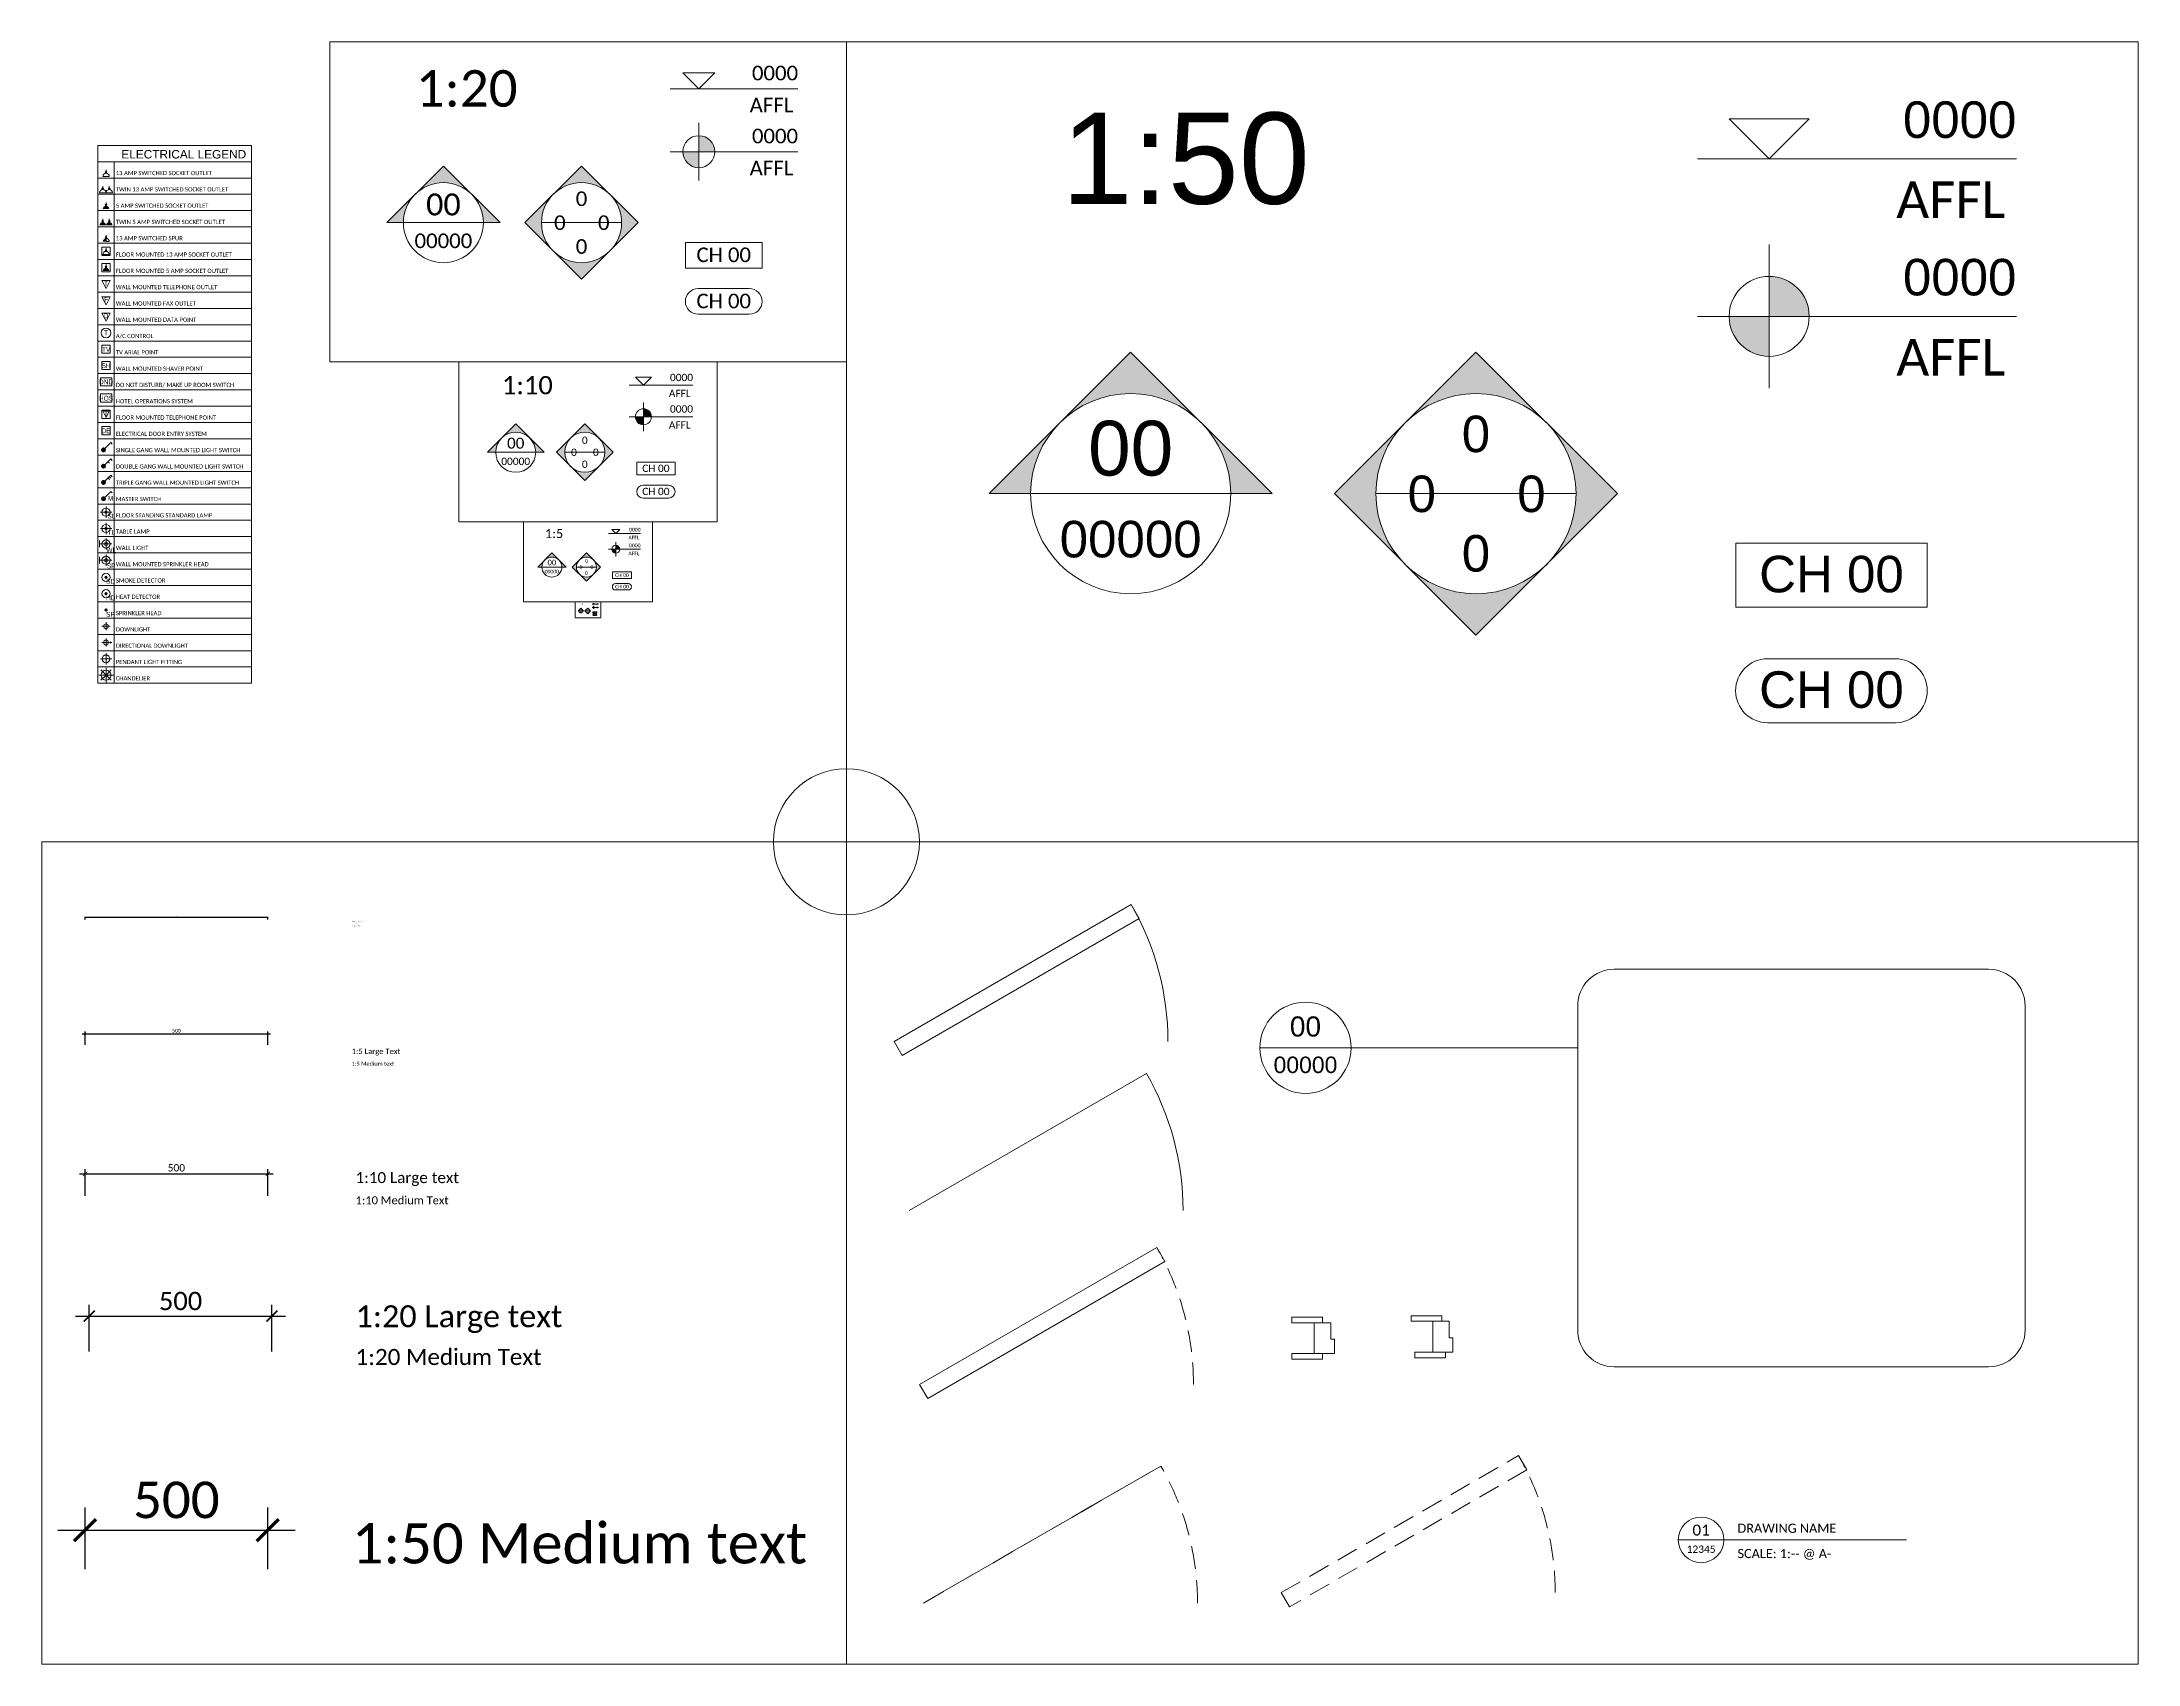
# Model space of a CAD drawing. Header units: millimetres. Extents: x -18512 to 101824, y -95768 to 52898.
# Drawn here: x -18512 to -12772, y -5960 to -1520 of the extents above; entities that cross this region are included whole.
import ezdxf
from ezdxf.enums import TextEntityAlignment as Align

# ---------------------------------------------------------------- set-up
doc = ezdxf.new("R2010")
doc.units = ezdxf.units.MM
doc.header["$LTSCALE"] = 25
doc.header["$PDMODE"] = 3
doc.linetypes.add('DASHED', pattern=[0.75, 0.5, -0.25])
doc.linetypes.add('HIDDEN2', pattern=[4.7625, 3.175, -1.5875])
doc.layers.get('0').update_dxf_attribs({"color": 254, "lineweight": 0})
doc.layers.get('Defpoints').update_dxf_attribs({"lineweight": 0})
doc.layers.add('_FW_FUR_FIXED', color=62, linetype='Continuous', lineweight=0)
doc.layers.add('_FW_NOTES', color=252, linetype='Continuous', lineweight=0)
doc.styles.add('FW_Calibri', font='calibri.ttf')
doc.styles.get("Standard").update_dxf_attribs({"font": 'arial.ttf'})
doc.styles.add('Style-CHAR_FAST_FONT', font='CHAR_FAST_FONT.shx')
doc.styles.add('TEXT2', font='arial.ttf', dxfattribs={"height": 2})
doc.dimstyles.new('1-1', dxfattribs={"dimtxt": 2, "dimasz": 1.2, "dimexe": 1.25, "dimexo": 0.625, "dimtad": 1, "dimdec": 0, "dimtxsty": 'FW_Calibri', "dimblk": 'ARCHTICK', "dimcen": 2.5, "dimdle": 1.5, "dimadec": 0, "dimazin": 0, "dimtfac": 1, "dimtdec": 0, "dimtmove": 0, "dimatfit": 3, "dimfxl": 6, "dimfxlon": 1, "dimarcsym": 0})
doc.dimstyles.new('1-10', dxfattribs={"dimscale": 10, "dimtxt": 2, "dimasz": 1.2, "dimexe": 1.25, "dimexo": 0.625, "dimtad": 1, "dimdec": 0, "dimtxsty": 'FW_Calibri', "dimblk": 'ARCHTICK', "dimcen": 2.5, "dimdle": 1.5, "dimadec": 0, "dimazin": 0, "dimtfac": 1, "dimtdec": 0, "dimtmove": 0, "dimatfit": 3, "dimfxl": 6, "dimfxlon": 1, "dimarcsym": 0})
doc.dimstyles.new('1-20', dxfattribs={"dimscale": 25, "dimtxt": 2, "dimasz": 1.2, "dimexe": 1.25, "dimexo": 0.625, "dimtad": 1, "dimdec": 0, "dimtxsty": 'FW_Calibri', "dimblk": 'ARCHTICK', "dimcen": 2.5, "dimdle": 1.5, "dimadec": 0, "dimazin": 0, "dimtfac": 1, "dimtdec": 0, "dimtmove": 0, "dimatfit": 3, "dimfxl": 6, "dimfxlon": 1, "dimarcsym": 0})
doc.dimstyles.new('1-5', dxfattribs={"dimscale": 5, "dimtxt": 2, "dimasz": 1.2, "dimexe": 1.25, "dimexo": 0.625, "dimtad": 1, "dimdec": 0, "dimtxsty": 'FW_Calibri', "dimblk": 'ARCHTICK', "dimcen": 2.5, "dimdle": 1.5, "dimadec": 0, "dimazin": 0, "dimtfac": 1, "dimtdec": 0, "dimtmove": 0, "dimatfit": 3, "dimfxl": 6, "dimfxlon": 1, "dimarcsym": 0})
doc.dimstyles.new('1-50', dxfattribs={"dimscale": 50, "dimtxt": 2, "dimasz": 1.2, "dimexe": 1.25, "dimexo": 0.625, "dimtad": 1, "dimdec": 0, "dimtxsty": 'FW_Calibri', "dimblk": 'ARCHTICK', "dimcen": 2.5, "dimdle": 1.5, "dimadec": 0, "dimazin": 0, "dimtfac": 1, "dimtdec": 0, "dimtmove": 0, "dimatfit": 3, "dimfxl": 6, "dimfxlon": 1, "dimarcsym": 0})

msp = doc.modelspace()

# ---------------------------------------------------------------- texts
at = {"lineweight": 0, "style": 'FW_Calibri'}
for s, height, p in [('1:5 Large Text', 15, (-17663.3, -4275.5)), ('1:5 Medium text', 11, (-17663.3, -4311.5)), ('1:10 Large text', 30, (-17652.7, -4613.7)), ('1:10 Medium Text', 22, (-17652.7, -4679.8)), ('1:20 Large text', 60, (-17652.7, -4978.2)), ('1:20 Medium Text', 44, (-17652.7, -5097.7)), ('1:50 Medium text', 110, (-17663.3, -5574.9))]:
    msp.add_text(s, height=height, dxfattribs=at).set_placement(p, align=Align.TOP_LEFT)
at = {"lineweight": 0, "attachment_point": 1, "style": 'FW_Calibri'}
for s, width, insert, char_height in [('1:20', 28.279, (-17487.8, -1597.4), 100), ('1:10', 28.279, (-17252, -2434.6), 50), ('1:5', 28.279, (-17134.1, -2853.1), 25), ('1:1', 28.279, (-17039.7, -3056.6), 5), ('{\\W0.97826;1:1} Medium Text', 72.91, (-17663.3, -3938.5), 2.2), ('1:1 Large Text', 82.522, (-17663.3, -3926.1), 3)]:
    msp.add_mtext_dynamic_manual_height_columns(s, width=width, gutter_width=12.5, heights=[0], dxfattribs=dict(at, insert=insert, char_height=char_height))
at = {"lineweight": 0, "insert": (-15719.6, -1713.3), "char_height": 250, "attachment_point": 1}
msp.add_mtext_dynamic_manual_height_columns('1:50', width=28.279, gutter_width=12.5, heights=[0], dxfattribs=at)

# ---------------------------------------------------------------- blocks, each defined once
blk = doc.blocks.new('_ArchTick')
at = {"color": 0, "linetype": 'ByBlock', "const_width": 0.15}
blk.add_lwpolyline([(-0.5, -0.5), (0.5, 0.5)], dxfattribs=at)
blk = doc.blocks.new('*D83')
at = {"color": 0, "lineweight": -2, "transparency": 16777216}
for p, q in [((-18381.9, -5104.8), (-18381.9, -4976.7)), ((-17881.9, -5104.8), (-17881.9, -4976.7)), ((-18419.4, -5007.9), (-17844.4, -5007.9))]:
    blk.add_line(p, q, dxfattribs=at)
at = {"layer": 'Defpoints', "color": 0, "transparency": 16777216}
for p in [(-17881.9, -5007.9), (-18381.9, -5120.5), (-17881.9, -5120.5)]:
    blk.add_point(p, dxfattribs=at)
at = {"color": 0, "lineweight": -2, "transparency": 16777216, "xscale": 29.99999999999998, "yscale": 29.99999999999998, "zscale": 29.99999999999998, "rotation": 180}
blk.add_blockref('_ArchTick', (-18381.9, -5007.9), dxfattribs=at)
at = {"color": 0, "lineweight": -2, "transparency": 16777216, "xscale": 29.99999999999998, "yscale": 29.99999999999998, "zscale": 29.99999999999998}
blk.add_blockref('_ArchTick', (-17881.9, -5007.9), dxfattribs=at)
at = {"color": 0, "lineweight": 0, "transparency": 16777216, "insert": (-18131.9, -4966.7), "char_height": 50, "attachment_point": 5, "style": 'FW_Calibri'}
blk.add_mtext('500', dxfattribs=at)
blk = doc.blocks.new('*D84')
at = {"color": 0, "lineweight": -2, "transparency": 16777216}
for p, q in [((-18408.4, -4618.5), (-17878.4, -4618.5)), ((-18393.4, -4678.5), (-18393.4, -4606)), ((-17893.4, -4678.5), (-17893.4, -4606))]:
    blk.add_line(p, q, dxfattribs=at)
at = {"layer": 'Defpoints', "color": 0, "transparency": 16777216}
for p in [(-17893.4, -4618.5), (-18393.4, -4759.4), (-17893.4, -4759.4)]:
    blk.add_point(p, dxfattribs=at)
at = {"color": 0, "lineweight": -2, "transparency": 16777216, "xscale": 11.99999999999999, "yscale": 11.99999999999999, "zscale": 11.99999999999999, "rotation": 180}
blk.add_blockref('_ArchTick', (-18393.4, -4618.5), dxfattribs=at)
at = {"color": 0, "lineweight": -2, "transparency": 16777216, "xscale": 11.99999999999999, "yscale": 11.99999999999999, "zscale": 11.99999999999999}
blk.add_blockref('_ArchTick', (-17893.4, -4618.5), dxfattribs=at)
at = {"color": 0, "lineweight": 0, "transparency": 16777216, "insert": (-18143.4, -4602), "char_height": 20, "attachment_point": 5, "style": 'FW_Calibri'}
blk.add_mtext('500', dxfattribs=at)
blk = doc.blocks.new('*D85')
at = {"color": 0, "lineweight": -2, "transparency": 16777216}
for p, q in [((-18393.4, -5700.9), (-18393.4, -5531.4)), ((-17893.4, -5700.9), (-17893.4, -5531.4)), ((-18468.4, -5593.9), (-17818.4, -5593.9))]:
    blk.add_line(p, q, dxfattribs=at)
at = {"layer": 'Defpoints', "color": 0, "transparency": 16777216}
for p in [(-17893.4, -5593.9), (-18393.4, -5732.1), (-17893.4, -5732.1)]:
    blk.add_point(p, dxfattribs=at)
at = {"color": 0, "lineweight": -2, "transparency": 16777216, "xscale": 59.99999999999995, "yscale": 59.99999999999995, "zscale": 59.99999999999995, "rotation": 180}
blk.add_blockref('_ArchTick', (-18393.4, -5593.9), dxfattribs=at)
at = {"color": 0, "lineweight": -2, "transparency": 16777216, "xscale": 59.99999999999995, "yscale": 59.99999999999995, "zscale": 59.99999999999995}
blk.add_blockref('_ArchTick', (-17893.4, -5593.9), dxfattribs=at)
at = {"color": 0, "lineweight": 0, "transparency": 16777216, "insert": (-18143.4, -5511.4), "char_height": 100, "attachment_point": 5, "style": 'FW_Calibri'}
blk.add_mtext('500', dxfattribs=at)
blk = doc.blocks.new('*D86')
at = {"color": 0, "lineweight": -2, "transparency": 16777216}
for p, q in [((-18394.9, -3916.2), (-17891.9, -3916.2)), ((-18393.4, -3922.2), (-18393.4, -3915)), ((-17893.4, -3922.2), (-17893.4, -3915))]:
    blk.add_line(p, q, dxfattribs=at)
at = {"layer": 'Defpoints', "color": 0, "transparency": 16777216}
for p in [(-18393.4, -3946.2), (-17893.4, -3916.2), (-17893.4, -3946.2)]:
    blk.add_point(p, dxfattribs=at)
at = {"color": 0, "lineweight": -2, "transparency": 16777216, "xscale": 1.199999999999999, "yscale": 1.199999999999999, "zscale": 1.199999999999999, "rotation": 180}
blk.add_blockref('_ArchTick', (-18393.4, -3916.2), dxfattribs=at)
at = {"color": 0, "lineweight": -2, "transparency": 16777216, "xscale": 1.199999999999999, "yscale": 1.199999999999999, "zscale": 1.199999999999999}
blk.add_blockref('_ArchTick', (-17893.4, -3916.2), dxfattribs=at)
at = {"color": 0, "lineweight": 0, "transparency": 16777216, "insert": (-18143.4, -3914.6), "char_height": 2, "attachment_point": 5, "style": 'FW_Calibri'}
blk.add_mtext('500', dxfattribs=at)
blk = doc.blocks.new('*D87')
at = {"color": 0, "lineweight": -2, "transparency": 16777216}
for p, q in [((-18400.9, -4234.9), (-17885.9, -4234.9)), ((-18393.4, -4264.9), (-18393.4, -4228.6)), ((-17893.4, -4264.9), (-17893.4, -4228.6))]:
    blk.add_line(p, q, dxfattribs=at)
at = {"layer": 'Defpoints', "color": 0, "transparency": 16777216}
for p in [(-17893.4, -4234.9), (-18393.4, -4375.8), (-17893.4, -4375.8)]:
    blk.add_point(p, dxfattribs=at)
at = {"color": 0, "lineweight": -2, "transparency": 16777216, "xscale": 5.999999999999996, "yscale": 5.999999999999996, "zscale": 5.999999999999996, "rotation": 180}
blk.add_blockref('_ArchTick', (-18393.4, -4234.9), dxfattribs=at)
at = {"color": 0, "lineweight": -2, "transparency": 16777216, "xscale": 5.999999999999996, "yscale": 5.999999999999996, "zscale": 5.999999999999996}
blk.add_blockref('_ArchTick', (-17893.4, -4234.9), dxfattribs=at)
at = {"color": 0, "lineweight": 0, "transparency": 16777216, "insert": (-18143.4, -4226.6), "char_height": 10, "attachment_point": 5, "style": 'FW_Calibri'}
blk.add_mtext('500', dxfattribs=at)
blk = doc.blocks.new('ELECTRIC LEGEND')
at = {"linetype": 'Continuous', "lineweight": 0}
h = blk.add_hatch(color=256, dxfattribs=at)
edge = h.paths.add_edge_path()
edge.add_arc((1.92, -6.35), 0.193, 0, 360)
h = blk.add_hatch(color=256, dxfattribs=at)
edge = h.paths.add_edge_path()
edge.add_arc((1.15, -10.2), 0.193, 0, 360)
for points in [[(2.69, -15.02, 1), (1.15, -15.02)], [(1.92, -18.87, 1), (0.38, -18.87)], [(1.92, -18.87, -1), (3.46, -18.87)], [(1.15, -22.72, -0.414214), (1.92, -21.94), (1.92, -22.72)], [(2.69, -29.64, 1), (1.15, -29.64)]]:
    blk.add_hatch(color=256, dxfattribs=at).paths.add_polyline_path(points)
h = blk.add_hatch(color=256, dxfattribs=at)
edge = h.paths.add_edge_path()
edge.add_arc((1.92, -14.05), 0.193, 0, 360)
h = blk.add_hatch(color=256, dxfattribs=at)
edge = h.paths.add_edge_path()
edge.add_arc((2.69, -10.2), 0.193, 180, 540)
h = blk.add_hatch(color=256, dxfattribs=at)
edge = h.paths.add_edge_path()
edge.add_arc((1.15, -17.9), 0.193, 0, 360)
h = blk.add_hatch(color=256, dxfattribs=at)
edge = h.paths.add_edge_path()
edge.add_arc((2.69, -17.9), 0.193, 180, 540)
h = blk.add_hatch(color=256, dxfattribs=at)
edge = h.paths.add_edge_path()
edge.add_arc((1.92, -21.75), 0.193, 0, 360)
h = blk.add_hatch(color=256, dxfattribs=at)
edge = h.paths.add_edge_path()
edge.add_arc((1.92, -24.83), 0.193, 0, 360)
h = blk.add_hatch(color=256, dxfattribs=at)
edge = h.paths.add_edge_path()
edge.add_arc((1.92, -28.68), 0.193, 0, 360)
h = blk.add_hatch(color=256, dxfattribs=at)
edge = h.paths.add_edge_path()
edge.add_arc((1.33, -71.91), 0.578, 0, 360)
h = blk.add_hatch(color=256, dxfattribs=at)
edge = h.paths.add_edge_path()
edge.add_arc((1.33, -75.76), 0.578, 0, 360)
h = blk.add_hatch(color=256, dxfattribs=at)
edge = h.paths.add_edge_path()
edge.add_arc((1.33, -79.61), 0.578, 0, 360)
h = blk.add_hatch(color=256, dxfattribs=at)
edge = h.paths.add_edge_path()
edge.add_arc((1.33, -83.46), 0.578, 0, 360)
h = blk.add_hatch(color=256, dxfattribs=at)
edge = h.paths.add_edge_path()
edge.add_arc((1.92, -86.63), 0.385, 0, 360)
h = blk.add_hatch(color=256, dxfattribs=at)
edge = h.paths.add_edge_path()
edge.add_arc((1.92, -90.48), 0.385, 0, 360)
h = blk.add_hatch(color=256, dxfattribs=at)
edge = h.paths.add_edge_path()
edge.add_arc((1.92, -102.03), 0.385, 0, 360)
h = blk.add_hatch(color=256, dxfattribs=at)
edge = h.paths.add_edge_path()
edge.add_arc((1.92, -105.88), 0.385, 0, 360)
h = blk.add_hatch(color=256, dxfattribs=at)
edge = h.paths.add_edge_path()
edge.add_arc((1.92, -109.73), 0.385, 0, 360)
for p, q in [((2.69, -7.32), (1.15, -7.32)), ((1.15, -10.39), (1.15, -9.62)), ((1.92, -6.54), (1.92, -5.77)), ((2.69, -10.39), (2.69, -9.62)), ((1.92, -11.17), (0.38, -11.17)), ((1.92, -11.17), (3.46, -11.17)), ((1.92, -14.24), (1.92, -13.47)), ((1.15, -18.09), (1.15, -17.32)), ((2.69, -18.09), (2.69, -17.32)), ((1.92, -21.94), (1.92, -21.17)), ((1.92, -21.94), (1.92, -22.72)), ((1.92, -22.72), (2.69, -22.72)), ((1.92, -25.02), (1.92, -24.25)), ((2.69, -25.79), (1.15, -25.79)), ((1.92, -28.87), (1.92, -28.1)), ((1.74, -71.5), (3.04, -70.2)), ((3.04, -70.2), (3.39, -70.55)), ((2.39, -74.7), (2.74, -75.05)), ((2.39, -78.55), (2.74, -78.9)), ((2.7, -78.25), (3.05, -78.6)), ((1.92, -86.63), (0.58, -86.63)), ((1.92, -86.63), (1.92, -85.28)), ((1.92, -86.63), (1.92, -87.97)), ((1.92, -86.63), (3.27, -86.63)), ((1.92, -90.48), (1.92, -89.13)), ((0.38, -94.13), (0.38, -93.36)), ((1.92, -90.48), (0.58, -90.48)), ((1.92, -90.48), (1.92, -91.82)), ((1.92, -90.48), (3.27, -90.48)), ((1.92, -94.13), (1.92, -92.79)), ((1.92, -94.13), (0.38, -94.13)), ((0.38, -94.13), (0.38, -94.9)), ((0.38, -97.98), (0.38, -97.21)), ((1.92, -97.98), (0.38, -97.98)), ((0.38, -97.98), (0.38, -98.75)), ((1.92, -94.13), (1.92, -95.48)), ((1.92, -94.13), (3.27, -94.13)), ((1.92, -97.98), (1.92, -96.64)), ((1.92, -97.98), (1.92, -99.33)), ((1.92, -97.98), (3.27, -97.98)), ((1.92, -113.58), (0.96, -113.58)), ((1.92, -113.58), (1.92, -112.61)), ((1.92, -113.58), (1.92, -114.54)), ((1.92, -113.58), (2.89, -113.58)), ((1.92, -117.43), (0.96, -117.43)), ((1.92, -117.43), (1.92, -116.46)), ((1.92, -117.43), (1.92, -118.39)), ((1.92, -117.43), (3.27, -117.43)), ((3.27, -117.43), (2.89, -117.29)), ((3.27, -117.43), (2.89, -117.56)), ((1.92, -121.28), (0.59, -121.28)), ((1.92, -121.28), (1.92, -119.94)), ((1.92, -121.28), (1.92, -122.61)), ((1.92, -121.28), (3.26, -121.28)), ((1.92, -125.13), (1.92, -123.39)), ((1.92, -125.13), (0.19, -125.13)), ((1.92, -125.13), (0.19, -125.13)), ((1.92, -125.13), (0.7, -123.9)), ((1.92, -125.13), (0.7, -126.35)), ((1.92, -125.13), (3.15, -123.9)), ((1.92, -125.13), (1.92, -126.86)), ((1.92, -125.13), (3.66, -125.13)), ((1.92, -125.13), (3.15, -126.35))]:
    blk.add_line(p, q, dxfattribs=at)
at = {"linetype": 'Continuous', "lineweight": 0, "flags": 128}
for points in [[(0, 0), (36.31, 0), (36.31, -3.85), (0, -3.85)], [(0, -3.85), (3.85, -3.85), (3.85, -7.7), (0, -7.7)], [(3.85, -3.85), (36.31, -3.85), (36.31, -7.7), (3.85, -7.7)], [(0, -7.7), (3.85, -7.7), (3.85, -11.55), (0, -11.55)], [(3.85, -7.7), (36.31, -7.7), (36.31, -11.55), (3.85, -11.55)], [(0, -11.55), (3.85, -11.55), (3.85, -15.4), (0, -15.4)], [(3.85, -11.55), (36.31, -11.55), (36.31, -15.4), (3.85, -15.4)], [(0, -15.4), (3.85, -15.4), (3.85, -19.25), (0, -19.25)], [(0, -19.25), (3.85, -19.25), (3.85, -23.1), (0, -23.1)], [(3.85, -15.4), (36.31, -15.4), (36.31, -19.25), (3.85, -19.25)], [(3.85, -19.25), (36.31, -19.25), (36.31, -23.1), (3.85, -23.1)], [(0, -23.1), (3.85, -23.1), (3.85, -26.95), (0, -26.95)], [(0.96, -24.06), (2.89, -24.06), (2.89, -25.99), (0.96, -25.99)], [(3.85, -23.1), (36.31, -23.1), (36.31, -26.95), (3.85, -26.95)], [(0, -26.95), (3.85, -26.95), (3.85, -30.8), (0, -30.8)], [(0.96, -27.91), (2.89, -27.91), (2.89, -29.84), (0.96, -29.84)], [(3.85, -26.95), (36.31, -26.95), (36.31, -30.8), (3.85, -30.8)], [(0, -30.8), (3.85, -30.8), (3.85, -34.65), (0, -34.65)], [(0, -34.65), (3.85, -34.65), (3.85, -38.5), (0, -38.5)], [(1.92, -33.83), (0.96, -31.9), (2.89, -31.9)], [(3.85, -30.8), (36.31, -30.8), (36.31, -34.65), (3.85, -34.65)], [(3.85, -34.65), (36.31, -34.65), (36.31, -38.5), (3.85, -38.5)], [(0, -38.5), (3.85, -38.5), (3.85, -42.35), (0, -42.35)], [(1.92, -37.68), (0.96, -35.75), (2.89, -35.75)], [(1.92, -41.53), (0.96, -39.6), (2.89, -39.6)], [(3.85, -38.5), (36.31, -38.5), (36.31, -42.35), (3.85, -42.35)], [(0, -42.35), (3.85, -42.35), (3.85, -46.2), (0, -46.2)], [(3.85, -42.35), (36.31, -42.35), (36.31, -46.2), (3.85, -46.2)], [(0, -46.2), (3.85, -46.2), (3.85, -50.05), (0, -50.05)], [(0.96, -47.16), (2.89, -47.16), (2.89, -49.09), (0.96, -49.09)], [(3.85, -46.2), (36.31, -46.2), (36.31, -50.05), (3.85, -50.05)], [(0, -50.05), (3.85, -50.05), (3.85, -53.9), (0, -53.9)], [(0, -53.9), (3.85, -53.9), (3.85, -57.75), (0, -57.75)], [(0.96, -51.01), (2.89, -51.01), (2.89, -52.94), (0.96, -52.94)], [(3.85, -50.05), (36.31, -50.05), (36.31, -53.9), (3.85, -53.9)], [(3.85, -53.9), (36.31, -53.9), (36.31, -57.75), (3.85, -57.75)], [(0, -57.75), (3.85, -57.75), (3.85, -61.6), (0, -61.6)], [(0.58, -54.86), (3.27, -54.86), (3.27, -56.79), (0.58, -56.79)], [(0.58, -58.71), (3.27, -58.71), (3.27, -60.64), (0.58, -60.64)], [(3.85, -57.75), (36.31, -57.75), (36.31, -61.6), (3.85, -61.6)], [(0, -61.6), (3.85, -61.6), (3.85, -65.45), (0, -65.45)], [(0.96, -62.56), (2.89, -62.56), (2.89, -64.49), (0.96, -64.49)], [(1.92, -64.23), (1.15, -62.69), (2.69, -62.69)], [(3.85, -61.6), (36.31, -61.6), (36.31, -65.45), (3.85, -65.45)], [(0, -65.45), (3.85, -65.45), (3.85, -69.3), (0, -69.3)], [(0, -69.3), (3.85, -69.3), (3.85, -73.15), (0, -73.15)], [(0.96, -66.41), (2.89, -66.41), (2.89, -68.34), (0.96, -68.34)], [(3.85, -65.45), (36.31, -65.45), (36.31, -69.3), (3.85, -69.3)], [(3.85, -69.3), (36.31, -69.3), (36.31, -73.15), (3.85, -73.15)], [(0, -73.15), (3.85, -73.15), (3.85, -77), (0, -77)], [(3.85, -73.15), (36.31, -73.15), (36.31, -77), (3.85, -77)], [(0, -77), (3.85, -77), (3.85, -80.85), (0, -80.85)], [(3.85, -77), (36.31, -77), (36.31, -80.85), (3.85, -80.85)], [(0, -80.85), (3.85, -80.85), (3.85, -84.7), (0, -84.7)], [(3.85, -80.85), (36.31, -80.85), (36.31, -84.7), (3.85, -84.7)], [(0, -84.7), (3.85, -84.7), (3.85, -88.55), (0, -88.55)], [(0, -88.55), (3.85, -88.55), (3.85, -92.4), (0, -92.4)], [(3.85, -84.7), (36.31, -84.7), (36.31, -88.55), (3.85, -88.55)], [(3.85, -88.55), (36.31, -88.55), (36.31, -92.4), (3.85, -92.4)], [(0, -92.4), (3.85, -92.4), (3.85, -96.25), (0, -96.25)], [(3.85, -92.4), (36.31, -92.4), (36.31, -96.25), (3.85, -96.25)], [(0, -96.25), (3.85, -96.25), (3.85, -100.1), (0, -100.1)], [(3.85, -96.25), (36.31, -96.25), (36.31, -100.1), (3.85, -100.1)], [(0, -100.1), (3.85, -100.1), (3.85, -103.95), (0, -103.95)], [(0, -103.95), (3.85, -103.95), (3.85, -107.8), (0, -107.8)], [(3.85, -100.1), (36.31, -100.1), (36.31, -103.95), (3.85, -103.95)], [(3.85, -103.95), (36.31, -103.95), (36.31, -107.8), (3.85, -107.8)], [(0, -107.8), (3.85, -107.8), (3.85, -111.65), (0, -111.65)], [(3.85, -107.8), (36.31, -107.8), (36.31, -111.65), (3.85, -111.65)], [(0, -111.65), (3.85, -111.65), (3.85, -115.5), (0, -115.5)], [(3.85, -111.65), (36.31, -111.65), (36.31, -115.5), (3.85, -115.5)], [(0, -115.5), (3.85, -115.5), (3.85, -119.35), (0, -119.35)], [(3.85, -115.5), (36.31, -115.5), (36.31, -119.35), (3.85, -119.35)], [(0, -119.35), (3.85, -119.35), (3.85, -123.2), (0, -123.2)], [(0, -123.2), (3.85, -123.2), (3.85, -127.05), (0, -127.05)], [(3.85, -119.35), (36.31, -119.35), (36.31, -123.2), (3.85, -123.2)], [(3.85, -123.2), (36.31, -123.2), (36.31, -127.05), (3.85, -127.05)]]:
    blk.add_lwpolyline(points, close=True, dxfattribs=at)
for points in [[(1.74, -75.35), (3.04, -74.05), (3.39, -74.4)], [(1.74, -79.2), (3.04, -77.9), (3.39, -78.25)], [(1.74, -83.05), (3.04, -81.75), (3.39, -82.1)]]:
    blk.add_lwpolyline(points, dxfattribs=at)
at = {"linetype": 'Continuous', "lineweight": 0}
for centre, radius in [((1.92, -6.35), 0.193), ((1.15, -10.2), 0.193), ((1.92, -14.05), 0.193), ((2.69, -10.2), 0.193), ((1.15, -17.9), 0.193), ((2.69, -17.9), 0.193), ((1.92, -21.75), 0.193), ((1.92, -24.83), 0.193), ((1.92, -28.68), 0.193), ((1.92, -44.28), 1.15), ((1.92, -86.63), 0.963), ((1.92, -90.48), 0.963), ((1.92, -94.13), 0.963), ((1.92, -94.13), 0.385), ((1.92, -97.98), 0.963), ((1.92, -97.98), 0.385), ((1.92, -102.03), 0.963), ((1.92, -105.88), 0.963), ((1.92, -113.58), 0.577), ((1.92, -117.43), 0.577), ((1.92, -121.28), 0.905), ((1.92, -125.13), 1.18)]:
    blk.add_circle(centre, radius, dxfattribs=at)
for centre in [(1.92, -7.32), (1.15, -11.17), (1.92, -25.79)]:
    blk.add_arc(centre, 0.77, 0, 180, dxfattribs=at)
at = {"linetype": 'Continuous', "lineweight": 0, "extrusion": (0, 0, -1)}
for centre, start in [((-2.69, -11.17), 0), ((-1.92, -22.72), 90)]:
    blk.add_arc(centre, 0.77, start, 180, dxfattribs=at)
at = {"linetype": 'Continuous', "lineweight": 0, "style": 'TEXT2'}
blk.add_text('ELECTRICAL LEGEND', height=2, dxfattribs=at).set_placement((5.55, -3.08))
at = {"linetype": 'Continuous', "lineweight": 0, "style": 'FW_Calibri'}
for s, p in [('TWIN 13 AMP SWITCHED SOCKET OUTLET', (4.24, -11.17)), ('13 AMP SWITCHED SOCKET OUTLET', (4.24, -7.32)), ('5 AMP SWITCHED SOCKET OUTLET', (4.24, -15.02)), ('TWIN 5 AMP SWITCHED SOCKET OUTLET', (4.24, -18.87)), ('13 AMP SWITCHED SPUR', (4.24, -22.72)), ('FLOOR MOUNTED 13 AMP SOCKET OUTLET', (4.24, -26.57)), ('FLOOR MOUNTED 5 AMP SOCKET OUTLET', (4.24, -30.42)), ('WALL MOUNTED TELEPHONE OUTLET', (4.24, -34.27)), ('WALL MOUNTED FAX OUTLET', (4.24, -38.12)), ('WALL MOUNTED DATA POINT', (4.24, -41.97)), ('A/C CONTROL', (4.24, -45.82)), ('TV ARIAL POINT', (4.24, -49.66)), ('WALL MOUNTED SHAVER POINT', (4.24, -53.52)), ('DO NOT DISTURB/ MAKE UP ROOM SWITCH', (4.24, -57.37)), ('HOTEL OPERATIONS SYSTEM', (4.24, -61.22)), ('FLOOR MOUNTED TELEPHONE POINT', (4.24, -65.07)), ('ELECTRICAL DOOR ENTRY SYSTEM', (4.24, -68.92)), ('SINGLE GANG WALL MOUNTED LIGHT SWITCH', (4.24, -72.77)), ('TRIPLE GANG WALL MOUNTED LIGHT SWITCH', (4.24, -80.46)), ('DOUBLE GANG WALL MOUNTED LIGHT SWITCH', (4.24, -76.62)), ('MASTER SWITCH', (4.24, -84.32)), ('FLOOR STANDING STANDARD LAMP', (4.24, -88.17)), ('TABLE LAMP', (4.24, -92.02)), ('WALL LIGHT', (4.24, -95.87)), ('WALL MOUNTED SPRINKLER HEAD', (4.24, -99.72)), ('SMOKE DETECTOR', (4.24, -103.56)), ('HEAT DETECTOR', (4.24, -107.42)), ('SPRINKLER HEAD', (4.24, -111.27)), ('DOWNLIGHT', (4.24, -115.11)), ('DIRECTIONAL DOWNLIGHT', (4.24, -118.97)), ('PENDANT LIGHT FITTING', (4.24, -122.81)), ('CHANDELIER', (4.24, -126.67))]:
    blk.add_text(s, height=1, dxfattribs=at).set_placement(p, align=Align.BOTTOM_LEFT)
at = {"linetype": 'Continuous', "lineweight": 0, "style": 'Style-CHAR_FAST_FONT', "width": 0.8}
for s, height, p in [('T', 1.16, (1.93, -32.56)), ('F', 1.16, (1.93, -36.41)), ('D', 1.16, (1.93, -40.26)), ('T', 1.16, (1.92, -44.28)), ('TV', 1.155, (1.93, -48.16)), ('SH', 1.155, (1.93, -52.01)), ('DND', 1.155, (1.93, -55.86)), ('HOS', 1.155, (1.93, -59.71)), ('T', 1.16, (1.93, -63.34)), ('DE', 1.155, (1.93, -67.41))]:
    blk.add_text(s, height=height, dxfattribs=at).set_placement(p, align=Align.MIDDLE_CENTER)
for s, height, p in [('M', 1.16, (2.33, -83.95)), ('SL', 1.155, (2.25, -88.11)), ('TL', 1.155, (2.25, -91.96)), ('WL', 1.155, (1.98, -96.2)), ('SP', 1.155, (2.11, -99.9)), ('SD', 1.155, (1.92, -103.54)), ('HD', 1.155, (1.92, -107.46)), ('SP', 1.155, (1.92, -111.35))]:
    blk.add_text(s, height=height, dxfattribs=at).set_placement(p)
blk = doc.blocks.new('FFE ref 1')
at = {"layer": '_FW_NOTES'}
blk.add_lwpolyline([(-5.24, 0), (5.24, 0), (5.24, 3.5), (-5.24, 3.5)], close=True, dxfattribs=at)
blk.add_attdef('FFE', text='', height=2).set_placement((0, 0.81), align=Align.CENTER)
blk = doc.blocks.new('Finish')
at = {"layer": '_FW_NOTES'}
for points in [[(3.5, 3.5), (-3.5, 3.5)], [(-3.5, 0), (3.5, 0)]]:
    blk.add_lwpolyline(points, dxfattribs=at)
for centre, start, end in [((-3.5, 1.75), 90, 270), ((3.5, 1.75), 270, 90)]:
    blk.add_arc(centre, 1.75, start, end, dxfattribs=at)
blk.add_attdef('FINISH', text='', height=2).set_placement((0, 0.81), align=Align.CENTER)
blk = doc.blocks.new('arrow_01')
h = blk.add_hatch(color=256)
h.paths.add_polyline_path([(-3.87, 3.87), (-7.75, 0), (-5.48, 0, -0.198912)])
h.paths.add_polyline_path([(0, 7.75), (-3.87, 3.87, -0.414214), (3.87, 3.87)])
h.paths.add_polyline_path([(3.87, 3.87, -0.198912), (5.48, 0), (7.75, 0)])
blk.add_line((5.48, 0), (-5.48, 0))
blk.add_lwpolyline([(-5.48, 0), (-7.75, 0), (0, 7.75), (7.75, 0), (5.48, 0)])
blk.add_circle((0, 0), 5.48)
for tag, height, p in [('REF1', 3, (0, 2.49)), ('REF2', 2, (0, -2.49))]:
    blk.add_attdef(tag, text='', height=height).set_placement(p, align=Align.MIDDLE_CENTER)
blk = doc.blocks.new('elevation ref')
h = blk.add_hatch(color=256)
h.dxf.hatch_style = 1
h.paths.add_polyline_path([(-3.87, -3.87, -0.198912), (-5.48, 0, -0.198912), (-3.87, 3.87), (-7.75, 0)])
h.paths.add_polyline_path([(-3.87, 3.87, -0.414214), (3.87, 3.87), (0, 7.75)])
h.paths.add_polyline_path([(3.87, 3.87, -0.198912), (5.48, 0, -0.198912), (3.87, -3.87), (7.75, 0)])
h.paths.add_polyline_path([(3.87, -3.87, -0.414214), (-3.87, -3.87), (0, -7.75)])
at = {"lineweight": 9}
blk.add_line((-5.48, 0), (5.48, 0), dxfattribs=at)
for points in [[(0, -7.75), (-7.75, 0), (0, 7.75)], [(0, -7.75), (7.75, 0), (0, 7.75)]]:
    blk.add_lwpolyline(points)
blk.add_circle((0, 0), 5.48)
for tag, p in [('REF1', (0, 3.27)), ('REF4', (-2.96, -0.01)), ('REF2', (3.04, -0.01)), ('REF3', (0, -3.27))]:
    blk.add_attdef(tag, text='', height=2).set_placement(p, align=Align.MIDDLE_CENTER)
blk = doc.blocks.new('level 1')
at = {"layer": '_FW_NOTES'}
blk.add_line((13.55, 0), (-3.93, 0), dxfattribs=at)
blk.add_lwpolyline([(-2.19, 2.19), (2.19, 2.19), (0, 0), (-2.19, 2.19)], dxfattribs=at)
at = {"style": 'FW_Calibri'}
blk.add_attdef('LEVEL', text='', height=2, dxfattribs=at).set_placement((10.43, 2.15), align=Align.MIDDLE_CENTER)
at = {"layer": '_FW_NOTES', "linetype": 'Continuous', "lineweight": 0, "style": 'FW_Calibri'}
blk.add_text('AFFL', height=2, dxfattribs=at).set_placement((6.96, -3.84), align=Align.BOTTOM_LEFT)
blk = doc.blocks.new('level 2')
at = {"layer": '_FW_NOTES'}
h = blk.add_hatch(color=256, dxfattribs=at)
h.dxf.hatch_style = 1
h.paths.add_polyline_path([(2.19, 0, 0.414214), (0, 2.19), (0, 0)])
h.paths.add_polyline_path([(0, 0), (-2.19, 0, 0.414214), (0, -2.19)])
for p, q in [((0, 3.93), (0, -3.93)), ((13.55, 0), (-3.93, 0))]:
    blk.add_line(p, q, dxfattribs=at)
blk.add_circle((0, 0), 2.19, dxfattribs=at)
at = {"style": 'FW_Calibri'}
blk.add_attdef('LEVEL', text='', height=2, dxfattribs=at).set_placement((10.43, 2.15), align=Align.MIDDLE_CENTER)
at = {"layer": '_FW_NOTES', "linetype": 'Continuous', "lineweight": 0, "style": 'FW_Calibri'}
blk.add_text('AFFL', height=2, dxfattribs=at).set_placement((6.96, -3.84), align=Align.BOTTOM_LEFT)
blk = doc.blocks.new('door_dynamic_01')
blk.add_lwpolyline([(0, 0), (649.5, 375), (671.4, 337.1), (21.9, -37.9)], close=True)
blk.add_arc((0, 0), 750, 0, 30)
blk = doc.blocks.new('*U78')
blk.add_lwpolyline([(0, 0), (649.5, 375), (649.5, 375)], close=True)
blk.add_arc((0, 0), 750, 0, 30)
blk = doc.blocks.new('*U76')
at = {"layer": '_FW_NOTES', "color": 1, "linetype": 'ByBlock', "flags": 128}
blk.add_lwpolyline([(0, 1088.3), (1025, 1088.3, -0.414214), (1125, 988.3), (1125, 100, -0.414214), (1025, 0), (0, 0, -0.414214), (-100, 100), (-100, 988.3, -0.414214)], format="xyb", close=True, dxfattribs=at)
blk = doc.blocks.new('*U77')
for p, q in [((504.6, -14.2), (254.6, -14.2)), ((1125, -14.2), (504.6, -14.2))]:
    blk.add_line(p, q)
blk.add_circle((379.6, -14.2), 125)
for tag, height, p in [('REF1', 55, (379.6, 16.6)), ('REF2', 45, (379.6, -83.4))]:
    blk.add_attdef(tag, text='', height=height).set_placement(p, align=Align.CENTER)
blk = doc.blocks.new('*U79')
for p, q in [((0, 84.1), (45, 84.1)), ((0, 0), (0, 84.1)), ((45, 84.1), (45, 39.1)), ((55, 0), (0, 0)), ((45, 39.1), (55, 39.1)), ((55, 39.1), (55, 0))]:
    blk.add_line(p, q)
for points in [[(22.5, 99.6), (22.5, 84.1), (-61.3, 84.1), (-61.3, 99.6)], [(22.5, -15.6), (22.5, 0), (-61.3, 0), (-61.3, -15.6)]]:
    blk.add_lwpolyline(points, close=True)
blk = doc.blocks.new('door_dynamic_06')
at = {"linetype": 'HIDDEN2', "ltscale": 0.75}
blk.add_lwpolyline([(0, 0), (649.5, 375), (672, 336), (22.5, -39)], close=True, dxfattribs=at)
blk.add_arc((0, 0), 750, 0, 30, dxfattribs=at)
blk = doc.blocks.new('*U80')
blk.add_lwpolyline([(0, 0), (649.5, 375), (672, 336), (22.5, -39)], close=True)
at = {"linetype": 'HIDDEN2', "ltscale": 0.75}
blk.add_arc((0, 0), 750, 0, 30, dxfattribs=at)
blk = doc.blocks.new('*U81')
at = {"layer": '_FW_FUR_FIXED', "color": 9, "linetype": 'DASHED', "ltscale": 5}
blk.add_lwpolyline([(0, 0), (649.5, 375), (649.5, 375)], close=True, dxfattribs=at)
blk.add_arc((0, 0), 750, 0, 30, dxfattribs=at)
blk = doc.blocks.new('*U82')
for p, q in [((0, 84.1), (45, 84.1)), ((0, 0), (0, 84.1)), ((45, 84.1), (45, 39.1)), ((55, 0), (0, 0)), ((45, 39.1), (55, 39.1)), ((55, 39.1), (55, 0))]:
    blk.add_line(p, q)
for points in [[(25, 99.6), (25, 84.1), (-58.8, 84.1), (-58.8, 99.6)], [(35, -15.6), (35, 0), (-48.8, 0), (-48.8, -15.6)]]:
    blk.add_lwpolyline(points, close=True)
blk = doc.blocks.new('drawing ref')
at = {"layer": '_FW_NOTES'}
for p, q in [((6.25, 0), (-6.25, 0)), ((56.25, 0), (6.25, 0))]:
    blk.add_line(p, q, dxfattribs=at)
blk.add_circle((0, 0), 6.25, dxfattribs=at)
for tag, height, p in [('REF1', 3, (0, 1.17)), ('REF2', 2, (0, -3.56))]:
    blk.add_attdef(tag, text='', height=height).set_placement(p, align=Align.CENTER)
for tag, p in [('DRAWINGNAME', (9.97, 1.17)), ('SCALE', (9.97, -3.75))]:
    blk.add_attdef(tag, p, '', height=2.5)

# ---------------------------------------------------------------- dimensions: what is measured, and where the dimension line sits
at = {"lineweight": 0}
for base, p1, p2, dimstyle, picture, middle in [((-17893.4, -3916.2), (-18393.4, -3946.2), (-17893.4, -3946.2), '1-1', '*D86', (-18143.4, -3914.6)), ((-17893.4, -4234.9), (-18393.4, -4375.8), (-17893.4, -4375.8), '1-5', '*D87', (-18143.4, -4226.6)), ((-17893.4, -4618.5), (-18393.4, -4759.4), (-17893.4, -4759.4), '1-10', '*D84', (-18143.4, -4602)), ((-17881.9, -5007.9), (-18381.9, -5120.5), (-17881.9, -5120.5), '1-20', '*D83', (-18131.9, -4966.7)), ((-17893.4, -5593.9), (-18393.4, -5732.1), (-17893.4, -5732.1), '1-50', '*D85', (-18143.4, -5511.4))]:
    dim = msp.add_linear_dim(base=base, p1=p1, p2=p2, dimstyle=dimstyle, dxfattribs=at)
    dim.commit()
    dim.dimension.update_dxf_attribs({"geometry": picture, "text_midpoint": middle})

# ---------------------------------------------------------------- linework, layer by layer
at = {"lineweight": 0}
for p, q in [((-16308.8, -4109.6), (-16308.8, -3309.6)), ((-16708.8, -3709.6), (-15908.8, -3709.6))]:
    msp.add_line(p, q, dxfattribs=at)
for points in [[(-17723.5, -1520.1), (-16308.8, -1520.1), (-16308.8, -2395.9), (-17723.5, -2395.9)], [(-16308.8, -1520.1), (-12771.9, -1520.1), (-12771.9, -3709.6), (-16308.8, -3709.6)], [(-17369.8, -2395.9), (-16662.5, -2395.9), (-16662.5, -2833.8), (-17369.8, -2833.8)], [(-17193, -2833.8), (-16839.3, -2833.8), (-16839.3, -3052.8), (-17193, -3052.8)], [(-17051.5, -3052.8), (-16980.8, -3052.8), (-16980.8, -3096.6), (-17051.5, -3096.6)], [(-18511.5, -3709.6), (-16308.8, -3709.6), (-16308.8, -5960.2), (-18511.5, -5960.2)], [(-16308.8, -3709.6), (-12771.9, -3709.6), (-12771.9, -5960.2), (-16308.8, -5960.2)]]:
    msp.add_lwpolyline(points, close=True, dxfattribs=at)
msp.add_circle((-16308.8, -3709.6), 200, dxfattribs=at)

# ---------------------------------------------------------------- block references
ref = msp.add_blockref('level 1', (-16712.8, -1648.1), dxfattribs=dict(at, xscale=20, yscale=20, zscale=20))
ref.add_attrib('LEVEL', '0000', dxfattribs={"height": 40, "style": 'FW_Calibri'}).set_placement((-16504.2, -1605.2), align=Align.MIDDLE_CENTER)
ref.add_attrib('LEVEL', '0000', dxfattribs={"height": 40, "style": 'FW_Calibri'}).set_placement((-16504.2, -1605.2), align=Align.MIDDLE_CENTER)
ref.add_attrib('LEVEL', '0000', dxfattribs={"height": 40, "style": 'FW_Calibri'}).set_placement((-16504.2, -1605.2), align=Align.MIDDLE_CENTER)
ref.add_attrib('LEVEL', '0000', dxfattribs={"height": 40, "style": 'FW_Calibri'}).set_placement((-16504.2, -1605.2), align=Align.MIDDLE_CENTER)
ref.add_attrib('LEVEL', '0000', dxfattribs={"height": 40, "style": 'FW_Calibri'}).set_placement((-16504.2, -1605.2), align=Align.MIDDLE_CENTER)
ref.add_attrib('LEVEL', '0000', dxfattribs={"height": 40, "style": 'FW_Calibri'}).set_placement((-16504.2, -1605.2), align=Align.MIDDLE_CENTER)
ref.add_attrib('LEVEL', '0000', dxfattribs={"height": 40, "style": 'FW_Calibri'}).set_placement((-16504.2, -1605.2), align=Align.MIDDLE_CENTER)
ref.add_attrib('LEVEL', '0000', dxfattribs={"height": 40, "style": 'FW_Calibri'}).set_placement((-16504.2, -1605.2), align=Align.MIDDLE_CENTER)
ref.add_attrib('LEVEL', '0000', dxfattribs={"height": 40, "style": 'FW_Calibri'}).set_placement((-16504.2, -1605.2), align=Align.MIDDLE_CENTER)
ref.add_attrib('LEVEL', '0000', dxfattribs={"height": 40, "style": 'FW_Calibri'}).set_placement((-16504.2, -1605.2), align=Align.MIDDLE_CENTER)
ref.add_attrib('LEVEL', '0000', dxfattribs={"height": 40, "style": 'FW_Calibri'}).set_placement((-16504.2, -1605.2), align=Align.MIDDLE_CENTER)
ref.add_attrib('LEVEL', '0000', dxfattribs={"height": 40, "style": 'FW_Calibri'}).set_placement((-16504.2, -1605.2), align=Align.MIDDLE_CENTER)
ref.add_attrib('LEVEL', '0000', dxfattribs={"height": 40, "style": 'FW_Calibri'}).set_placement((-16504.2, -1605.2), align=Align.MIDDLE_CENTER)
ref.add_attrib('LEVEL', '0000', dxfattribs={"height": 40, "style": 'FW_Calibri'}).set_placement((-16504.2, -1605.2), align=Align.MIDDLE_CENTER)
ref.add_attrib('LEVEL', '0000', dxfattribs={"height": 40, "style": 'FW_Calibri'}).set_placement((-16504.2, -1605.2), align=Align.MIDDLE_CENTER)
ref.add_attrib('LEVEL', '0000', dxfattribs={"height": 40, "style": 'FW_Calibri'}).set_placement((-16504.2, -1605.2), align=Align.MIDDLE_CENTER)
ref.add_attrib('LEVEL', '0000', dxfattribs={"height": 40, "style": 'FW_Calibri'}).set_placement((-16504.2, -1605.2), align=Align.MIDDLE_CENTER)
ref.add_attrib('LEVEL', '0000', dxfattribs={"height": 40, "style": 'FW_Calibri'}).set_placement((-16504.2, -1605.2), align=Align.MIDDLE_CENTER)
ref.add_attrib('LEVEL', '0000', dxfattribs={"height": 40, "style": 'FW_Calibri'}).set_placement((-16504.2, -1605.2), align=Align.MIDDLE_CENTER)
ref.add_attrib('LEVEL', '0000', dxfattribs={"height": 40, "style": 'FW_Calibri'}).set_placement((-16504.2, -1605.2), align=Align.MIDDLE_CENTER)
ref.add_attrib('LEVEL', '0000', dxfattribs={"height": 40, "style": 'FW_Calibri'}).set_placement((-16504.2, -1605.2), align=Align.MIDDLE_CENTER)
ref.add_attrib('LEVEL', '0000', dxfattribs={"height": 40, "style": 'FW_Calibri'}).set_placement((-16504.2, -1605.2), align=Align.MIDDLE_CENTER)
ref.add_attrib('LEVEL', '0000', dxfattribs={"height": 40, "style": 'FW_Calibri'}).set_placement((-16504.2, -1605.2), align=Align.MIDDLE_CENTER)
ref.add_attrib('LEVEL', '0000', dxfattribs={"height": 40, "style": 'FW_Calibri'}).set_placement((-16504.2, -1605.2), align=Align.MIDDLE_CENTER)
ref.add_attrib('LEVEL', '0000', dxfattribs={"height": 40, "style": 'FW_Calibri'}).set_placement((-16504.2, -1605.2), align=Align.MIDDLE_CENTER)
ref.add_attrib('LEVEL', '0000', dxfattribs={"height": 40, "style": 'FW_Calibri'}).set_placement((-16504.2, -1605.2), align=Align.MIDDLE_CENTER)
ref.add_attrib('LEVEL', '0000', dxfattribs={"height": 40, "style": 'FW_Calibri'}).set_placement((-16504.2, -1605.2), align=Align.MIDDLE_CENTER)
ref.add_attrib('LEVEL', '0000', dxfattribs={"height": 40, "style": 'FW_Calibri'}).set_placement((-16504.2, -1605.2), align=Align.MIDDLE_CENTER)
ref.add_attrib('LEVEL', '0000', dxfattribs={"height": 40, "style": 'FW_Calibri'}).set_placement((-16504.2, -1605.2), align=Align.MIDDLE_CENTER)
ref.add_attrib('LEVEL', '0000', dxfattribs={"height": 40, "style": 'FW_Calibri'}).set_placement((-16504.2, -1605.2), align=Align.MIDDLE_CENTER)
ref.add_attrib('LEVEL', '0000', dxfattribs={"height": 40, "style": 'FW_Calibri'}).set_placement((-16504.2, -1605.2), align=Align.MIDDLE_CENTER)
ref.add_attrib('LEVEL', '0000', dxfattribs={"height": 40, "style": 'FW_Calibri'}).set_placement((-16504.2, -1605.2), align=Align.MIDDLE_CENTER)
ref.add_attrib('LEVEL', '0000', dxfattribs={"height": 40, "style": 'FW_Calibri'}).set_placement((-16504.2, -1605.2), align=Align.MIDDLE_CENTER)
ref.add_attrib('LEVEL', '0000', dxfattribs={"height": 40, "style": 'FW_Calibri'}).set_placement((-16504.2, -1605.2), align=Align.MIDDLE_CENTER)
ref.add_attrib('LEVEL', '0000', dxfattribs={"height": 40, "style": 'FW_Calibri'}).set_placement((-16504.2, -1605.2), align=Align.MIDDLE_CENTER)
ref.add_attrib('LEVEL', '0000', dxfattribs={"height": 40, "style": 'FW_Calibri'}).set_placement((-16504.2, -1605.2), align=Align.MIDDLE_CENTER)
ref.add_attrib('LEVEL', '0000', dxfattribs={"height": 40, "style": 'FW_Calibri'}).set_placement((-16504.2, -1605.2), align=Align.MIDDLE_CENTER)
ref.add_attrib('LEVEL', '0000', dxfattribs={"height": 40, "style": 'FW_Calibri'}).set_placement((-16504.2, -1605.2), align=Align.MIDDLE_CENTER)
ref.add_attrib('LEVEL', '0000', dxfattribs={"height": 40, "style": 'FW_Calibri'}).set_placement((-16504.2, -1605.2), align=Align.MIDDLE_CENTER)
ref.add_attrib('LEVEL', '0000', dxfattribs={"height": 40, "style": 'FW_Calibri'}).set_placement((-16504.2, -1605.2), align=Align.MIDDLE_CENTER)
ref.add_attrib('LEVEL', '0000', dxfattribs={"height": 40, "style": 'FW_Calibri'}).set_placement((-16504.2, -1605.2), align=Align.MIDDLE_CENTER)
ref.add_attrib('LEVEL', '0000', dxfattribs={"height": 40, "style": 'FW_Calibri'}).set_placement((-16504.2, -1605.2), align=Align.MIDDLE_CENTER)
ref.add_attrib('LEVEL', '0000', dxfattribs={"height": 40, "style": 'FW_Calibri'}).set_placement((-16504.2, -1605.2), align=Align.MIDDLE_CENTER)
ref.add_attrib('LEVEL', '0000', dxfattribs={"height": 40, "style": 'FW_Calibri'}).set_placement((-16504.2, -1605.2), align=Align.MIDDLE_CENTER)
ref.add_attrib('LEVEL', '0000', dxfattribs={"height": 40, "style": 'FW_Calibri'}).set_placement((-16504.2, -1605.2), align=Align.MIDDLE_CENTER)
ref.add_attrib('LEVEL', '0000', dxfattribs={"height": 40, "style": 'FW_Calibri'}).set_placement((-16504.2, -1605.2), align=Align.MIDDLE_CENTER)
ref.add_attrib('LEVEL', '0000', dxfattribs={"height": 40, "style": 'FW_Calibri'}).set_placement((-16504.2, -1605.2), align=Align.MIDDLE_CENTER)
ref.add_attrib('LEVEL', '0000', dxfattribs={"height": 40, "style": 'FW_Calibri'}).set_placement((-16504.2, -1605.2), align=Align.MIDDLE_CENTER)
ref.add_attrib('LEVEL', '0000', dxfattribs={"height": 40, "style": 'FW_Calibri'}).set_placement((-16504.2, -1605.2), align=Align.MIDDLE_CENTER)
ref.add_attrib('LEVEL', '0000', dxfattribs={"height": 40, "style": 'FW_Calibri'}).set_placement((-16504.2, -1605.2), align=Align.MIDDLE_CENTER)
ref.add_attrib('LEVEL', '0000', dxfattribs={"height": 40, "style": 'FW_Calibri'}).set_placement((-16504.2, -1605.2), align=Align.MIDDLE_CENTER)
ref.add_attrib('LEVEL', '0000', dxfattribs={"height": 40, "style": 'FW_Calibri'}).set_placement((-16504.2, -1605.2), align=Align.MIDDLE_CENTER)
ref.add_attrib('LEVEL', '0000', dxfattribs={"height": 40, "style": 'FW_Calibri'}).set_placement((-16504.2, -1605.2), align=Align.MIDDLE_CENTER)
ref.add_attrib('LEVEL', '0000', dxfattribs={"height": 40, "style": 'FW_Calibri'}).set_placement((-16504.2, -1605.2), align=Align.MIDDLE_CENTER)
ref.add_attrib('LEVEL', '0000', dxfattribs={"height": 40, "style": 'FW_Calibri'}).set_placement((-16504.2, -1605.2), align=Align.MIDDLE_CENTER)
ref.add_attrib('LEVEL', '0000', dxfattribs={"height": 40, "style": 'FW_Calibri'}).set_placement((-16504.2, -1605.2), align=Align.MIDDLE_CENTER)
ref.add_attrib('LEVEL', '0000', dxfattribs={"height": 40, "style": 'FW_Calibri'}).set_placement((-16504.2, -1605.2), align=Align.MIDDLE_CENTER)
ref.add_attrib('LEVEL', '0000', dxfattribs={"height": 40, "style": 'FW_Calibri'}).set_placement((-16504.2, -1605.2), align=Align.MIDDLE_CENTER)
ref.add_attrib('LEVEL', '0000', dxfattribs={"height": 40, "style": 'FW_Calibri'}).set_placement((-16504.2, -1605.2), align=Align.MIDDLE_CENTER)
ref.add_attrib('LEVEL', '0000', dxfattribs={"height": 40, "style": 'FW_Calibri'}).set_placement((-16504.2, -1605.2), align=Align.MIDDLE_CENTER)
ref.add_attrib('LEVEL', '0000', dxfattribs={"height": 40, "style": 'FW_Calibri'}).set_placement((-16504.2, -1605.2), align=Align.MIDDLE_CENTER)
ref.add_attrib('LEVEL', '0000', dxfattribs={"height": 40, "style": 'FW_Calibri'}).set_placement((-16504.2, -1605.2), align=Align.MIDDLE_CENTER)
ref.add_attrib('LEVEL', '0000', dxfattribs={"height": 40, "style": 'FW_Calibri'}).set_placement((-16504.2, -1605.2), align=Align.MIDDLE_CENTER)
ref.add_attrib('LEVEL', '0000', dxfattribs={"height": 40, "style": 'FW_Calibri'}).set_placement((-16504.2, -1605.2), align=Align.MIDDLE_CENTER)
ref.add_attrib('LEVEL', '0000', dxfattribs={"height": 40, "style": 'FW_Calibri'}).set_placement((-16504.2, -1605.2), align=Align.MIDDLE_CENTER)
ref.add_attrib('LEVEL', '0000', dxfattribs={"height": 40, "style": 'FW_Calibri'}).set_placement((-16504.2, -1605.2), align=Align.MIDDLE_CENTER)
ref.add_attrib('LEVEL', '0000', dxfattribs={"height": 40, "style": 'FW_Calibri'}).set_placement((-16504.2, -1605.2), align=Align.MIDDLE_CENTER)
ref.add_attrib('LEVEL', '0000', dxfattribs={"height": 40, "style": 'FW_Calibri'}).set_placement((-16504.2, -1605.2), align=Align.MIDDLE_CENTER)
ref.add_attrib('LEVEL', '0000', dxfattribs={"height": 40, "style": 'FW_Calibri'}).set_placement((-16504.2, -1605.2), align=Align.MIDDLE_CENTER)
ref.add_attrib('LEVEL', '0000', dxfattribs={"height": 40, "style": 'FW_Calibri'}).set_placement((-16504.2, -1605.2), align=Align.MIDDLE_CENTER)
ref.add_attrib('LEVEL', '0000', dxfattribs={"height": 40, "style": 'FW_Calibri'}).set_placement((-16504.2, -1605.2), align=Align.MIDDLE_CENTER)
ref.add_attrib('LEVEL', '0000', dxfattribs={"height": 40, "style": 'FW_Calibri'}).set_placement((-16504.2, -1605.2), align=Align.MIDDLE_CENTER)
ref.add_attrib('LEVEL', '0000', dxfattribs={"height": 40, "style": 'FW_Calibri'}).set_placement((-16504.2, -1605.2), align=Align.MIDDLE_CENTER)
ref.add_attrib('LEVEL', '0000', dxfattribs={"height": 40, "style": 'FW_Calibri'}).set_placement((-16504.2, -1605.2), align=Align.MIDDLE_CENTER)
ref.add_attrib('LEVEL', '0000', dxfattribs={"height": 40, "style": 'FW_Calibri'}).set_placement((-16504.2, -1605.2), align=Align.MIDDLE_CENTER)
ref.add_attrib('LEVEL', '0000', dxfattribs={"height": 40, "style": 'FW_Calibri'}).set_placement((-16504.2, -1605.2), align=Align.MIDDLE_CENTER)
ref.add_attrib('LEVEL', '0000', dxfattribs={"height": 40, "style": 'FW_Calibri'}).set_placement((-16504.2, -1605.2), align=Align.MIDDLE_CENTER)
ref.add_attrib('LEVEL', '0000', dxfattribs={"height": 40, "style": 'FW_Calibri'}).set_placement((-16504.2, -1605.2), align=Align.MIDDLE_CENTER)
ref.add_attrib('LEVEL', '0000', dxfattribs={"height": 40, "style": 'FW_Calibri'}).set_placement((-16504.2, -1605.2), align=Align.MIDDLE_CENTER)
ref.add_attrib('LEVEL', '0000', dxfattribs={"height": 40, "style": 'FW_Calibri'}).set_placement((-16504.2, -1605.2), align=Align.MIDDLE_CENTER)
ref.add_attrib('LEVEL', '0000', dxfattribs={"height": 40, "style": 'FW_Calibri'}).set_placement((-16504.2, -1605.2), align=Align.MIDDLE_CENTER)
ref.add_attrib('LEVEL', '0000', dxfattribs={"height": 40, "style": 'FW_Calibri'}).set_placement((-16504.2, -1605.2), align=Align.MIDDLE_CENTER)
ref.add_attrib('LEVEL', '0000', dxfattribs={"height": 40, "style": 'FW_Calibri'}).set_placement((-16504.2, -1605.2), align=Align.MIDDLE_CENTER)
ref.add_attrib('LEVEL', '0000', dxfattribs={"height": 40, "style": 'FW_Calibri'}).set_placement((-16504.2, -1605.2), align=Align.MIDDLE_CENTER)
ref.add_attrib('LEVEL', '0000', dxfattribs={"height": 40, "style": 'FW_Calibri'}).set_placement((-16504.2, -1605.2), align=Align.MIDDLE_CENTER)
ref.add_attrib('LEVEL', '0000', dxfattribs={"height": 40, "style": 'FW_Calibri'}).set_placement((-16504.2, -1605.2), align=Align.MIDDLE_CENTER)
ref.add_attrib('LEVEL', '0000', dxfattribs={"height": 40, "style": 'FW_Calibri'}).set_placement((-16504.2, -1605.2), align=Align.MIDDLE_CENTER)
ref.add_attrib('LEVEL', '0000', dxfattribs={"height": 40, "style": 'FW_Calibri'}).set_placement((-16504.2, -1605.2), align=Align.MIDDLE_CENTER)
ref.add_attrib('LEVEL', '0000', dxfattribs={"height": 40, "style": 'FW_Calibri'}).set_placement((-16504.2, -1605.2), align=Align.MIDDLE_CENTER)
ref.add_attrib('LEVEL', '0000', dxfattribs={"height": 40, "style": 'FW_Calibri'}).set_placement((-16504.2, -1605.2), align=Align.MIDDLE_CENTER)
ref.add_attrib('LEVEL', '0000', dxfattribs={"height": 40, "style": 'FW_Calibri'}).set_placement((-16504.2, -1605.2), align=Align.MIDDLE_CENTER)
ref.add_attrib('LEVEL', '0000', dxfattribs={"height": 40, "style": 'FW_Calibri'}).set_placement((-16504.2, -1605.2), align=Align.MIDDLE_CENTER)
ref.add_attrib('LEVEL', '0000', dxfattribs={"height": 40, "style": 'FW_Calibri'}).set_placement((-16504.2, -1605.2), align=Align.MIDDLE_CENTER)
ref.add_attrib('LEVEL', '0000', dxfattribs={"height": 40, "style": 'FW_Calibri'}).set_placement((-16504.2, -1605.2), align=Align.MIDDLE_CENTER)
ref.add_attrib('LEVEL', '0000', dxfattribs={"height": 40, "style": 'FW_Calibri'}).set_placement((-16504.2, -1605.2), align=Align.MIDDLE_CENTER)
ref.add_attrib('LEVEL', '0000', dxfattribs={"height": 40, "style": 'FW_Calibri'}).set_placement((-16504.2, -1605.2), align=Align.MIDDLE_CENTER)
ref.add_attrib('LEVEL', '0000', dxfattribs={"height": 40, "style": 'FW_Calibri'}).set_placement((-16504.2, -1605.2), align=Align.MIDDLE_CENTER)
ref.add_attrib('LEVEL', '0000', dxfattribs={"height": 40, "style": 'FW_Calibri'}).set_placement((-16504.2, -1605.2), align=Align.MIDDLE_CENTER)
ref.add_attrib('LEVEL', '0000', dxfattribs={"height": 40, "style": 'FW_Calibri'}).set_placement((-16504.2, -1605.2), align=Align.MIDDLE_CENTER)
ref.add_attrib('LEVEL', '0000', dxfattribs={"height": 40, "style": 'FW_Calibri'}).set_placement((-16504.2, -1605.2), align=Align.MIDDLE_CENTER)
ref.add_attrib('LEVEL', '0000', dxfattribs={"height": 40, "style": 'FW_Calibri'}).set_placement((-16504.2, -1605.2), align=Align.MIDDLE_CENTER)
ref.add_attrib('LEVEL', '0000', dxfattribs={"height": 40, "style": 'FW_Calibri'}).set_placement((-16504.2, -1605.2), align=Align.MIDDLE_CENTER)
ref.add_attrib('LEVEL', '0000', dxfattribs={"height": 40, "style": 'FW_Calibri'}).set_placement((-16504.2, -1605.2), align=Align.MIDDLE_CENTER)
ref.add_attrib('LEVEL', '0000', dxfattribs={"height": 40, "style": 'FW_Calibri'}).set_placement((-16504.2, -1605.2), align=Align.MIDDLE_CENTER)
ref.add_attrib('LEVEL', '0000', dxfattribs={"height": 40, "style": 'FW_Calibri'}).set_placement((-16504.2, -1605.2), align=Align.MIDDLE_CENTER)
ref.add_attrib('LEVEL', '0000', dxfattribs={"height": 40, "style": 'FW_Calibri'}).set_placement((-16504.2, -1605.2), align=Align.MIDDLE_CENTER)
ref.add_attrib('LEVEL', '0000', dxfattribs={"height": 40, "style": 'FW_Calibri'}).set_placement((-16504.2, -1605.2), align=Align.MIDDLE_CENTER)
ref.add_attrib('LEVEL', '0000', dxfattribs={"height": 40, "style": 'FW_Calibri'}).set_placement((-16504.2, -1605.2), align=Align.MIDDLE_CENTER)
ref.add_attrib('LEVEL', '0000', dxfattribs={"height": 40, "style": 'FW_Calibri'}).set_placement((-16504.2, -1605.2), align=Align.MIDDLE_CENTER)
ref.add_attrib('LEVEL', '0000', dxfattribs={"height": 40, "style": 'FW_Calibri'}).set_placement((-16504.2, -1605.2), align=Align.MIDDLE_CENTER)
ref.add_attrib('LEVEL', '0000', dxfattribs={"height": 40, "style": 'FW_Calibri'}).set_placement((-16504.2, -1605.2), align=Align.MIDDLE_CENTER)
ref.add_attrib('LEVEL', '0000', dxfattribs={"height": 40, "style": 'FW_Calibri'}).set_placement((-16504.2, -1605.2), align=Align.MIDDLE_CENTER)
ref.add_attrib('LEVEL', '0000', dxfattribs={"height": 40, "style": 'FW_Calibri'}).set_placement((-16504.2, -1605.2), align=Align.MIDDLE_CENTER)
ref.add_attrib('LEVEL', '0000', dxfattribs={"height": 40, "style": 'FW_Calibri'}).set_placement((-16504.2, -1605.2), align=Align.MIDDLE_CENTER)
ref.add_attrib('LEVEL', '0000', dxfattribs={"height": 40, "style": 'FW_Calibri'}).set_placement((-16504.2, -1605.2), align=Align.MIDDLE_CENTER)
ref.add_attrib('LEVEL', '0000', dxfattribs={"height": 40, "style": 'FW_Calibri'}).set_placement((-16504.2, -1605.2), align=Align.MIDDLE_CENTER)
ref.add_attrib('LEVEL', '0000', dxfattribs={"height": 40, "style": 'FW_Calibri'}).set_placement((-16504.2, -1605.2), align=Align.MIDDLE_CENTER)
ref.add_attrib('LEVEL', '0000', dxfattribs={"height": 40, "style": 'FW_Calibri'}).set_placement((-16504.2, -1605.2), align=Align.MIDDLE_CENTER)
ref.add_attrib('LEVEL', '0000', dxfattribs={"height": 40, "style": 'FW_Calibri'}).set_placement((-16504.2, -1605.2), align=Align.MIDDLE_CENTER)
ref.add_attrib('LEVEL', '0000', dxfattribs={"height": 40, "style": 'FW_Calibri'}).set_placement((-16504.2, -1605.2), align=Align.MIDDLE_CENTER)
ref.add_attrib('LEVEL', '0000', dxfattribs={"height": 40, "style": 'FW_Calibri'}).set_placement((-16504.2, -1605.2), align=Align.MIDDLE_CENTER)
ref.add_attrib('LEVEL', '0000', dxfattribs={"height": 40, "style": 'FW_Calibri'}).set_placement((-16504.2, -1605.2), align=Align.MIDDLE_CENTER)
ref.add_attrib('LEVEL', '0000', dxfattribs={"height": 40, "style": 'FW_Calibri'}).set_placement((-16504.2, -1605.2), align=Align.MIDDLE_CENTER)
ref.add_attrib('LEVEL', '0000', dxfattribs={"height": 40, "style": 'FW_Calibri'}).set_placement((-16504.2, -1605.2), align=Align.MIDDLE_CENTER)
ref.add_attrib('LEVEL', '0000', dxfattribs={"height": 40, "style": 'FW_Calibri'}).set_placement((-16504.2, -1605.2), align=Align.MIDDLE_CENTER)
ref = msp.add_blockref('level 1', (-13782, -1840.1), dxfattribs=dict(at, xscale=50, yscale=50, zscale=50))
ref.add_attrib('LEVEL', '0000', dxfattribs={"height": 100}).set_placement((-13260.4, -1732.8), align=Align.MIDDLE_CENTER)
ref.add_attrib('LEVEL', '0000', dxfattribs={"height": 100}).set_placement((-13260.4, -1732.8), align=Align.MIDDLE_CENTER)
ref.add_attrib('LEVEL', '0000', dxfattribs={"height": 100}).set_placement((-13260.4, -1732.8), align=Align.MIDDLE_CENTER)
ref.add_attrib('LEVEL', '0000', dxfattribs={"height": 100}).set_placement((-13260.4, -1732.8), align=Align.MIDDLE_CENTER)
ref.add_attrib('LEVEL', '0000', dxfattribs={"height": 100}).set_placement((-13260.4, -1732.8), align=Align.MIDDLE_CENTER)
ref.add_attrib('LEVEL', '0000', dxfattribs={"height": 100}).set_placement((-13260.4, -1732.8), align=Align.MIDDLE_CENTER)
ref.add_attrib('LEVEL', '0000', dxfattribs={"height": 100}).set_placement((-13260.4, -1732.8), align=Align.MIDDLE_CENTER)
ref.add_attrib('LEVEL', '0000', dxfattribs={"height": 100}).set_placement((-13260.4, -1732.8), align=Align.MIDDLE_CENTER)
ref.add_attrib('LEVEL', '0000', dxfattribs={"height": 100}).set_placement((-13260.4, -1732.8), align=Align.MIDDLE_CENTER)
ref.add_attrib('LEVEL', '0000', dxfattribs={"height": 100}).set_placement((-13260.4, -1732.8), align=Align.MIDDLE_CENTER)
ref.add_attrib('LEVEL', '0000', dxfattribs={"height": 100}).set_placement((-13260.4, -1732.8), align=Align.MIDDLE_CENTER)
ref.add_attrib('LEVEL', '0000', dxfattribs={"height": 100}).set_placement((-13260.4, -1732.8), align=Align.MIDDLE_CENTER)
ref.add_attrib('LEVEL', '0000', dxfattribs={"height": 100}).set_placement((-13260.4, -1732.8), align=Align.MIDDLE_CENTER)
ref.add_attrib('LEVEL', '0000', dxfattribs={"height": 100}).set_placement((-13260.4, -1732.8), align=Align.MIDDLE_CENTER)
ref.add_attrib('LEVEL', '0000', dxfattribs={"height": 100}).set_placement((-13260.4, -1732.8), align=Align.MIDDLE_CENTER)
ref.add_attrib('LEVEL', '0000', dxfattribs={"height": 100}).set_placement((-13260.4, -1732.8), align=Align.MIDDLE_CENTER)
ref.add_attrib('LEVEL', '0000', dxfattribs={"height": 100}).set_placement((-13260.4, -1732.8), align=Align.MIDDLE_CENTER)
ref.add_attrib('LEVEL', '0000', dxfattribs={"height": 100}).set_placement((-13260.4, -1732.8), align=Align.MIDDLE_CENTER)
ref.add_attrib('LEVEL', '0000', dxfattribs={"height": 100}).set_placement((-13260.4, -1732.8), align=Align.MIDDLE_CENTER)
ref.add_attrib('LEVEL', '0000', dxfattribs={"height": 100}).set_placement((-13260.4, -1732.8), align=Align.MIDDLE_CENTER)
ref.add_attrib('LEVEL', '0000', dxfattribs={"height": 100}).set_placement((-13260.4, -1732.8), align=Align.MIDDLE_CENTER)
ref.add_attrib('LEVEL', '0000', dxfattribs={"height": 100}).set_placement((-13260.4, -1732.8), align=Align.MIDDLE_CENTER)
ref.add_attrib('LEVEL', '0000', dxfattribs={"height": 100}).set_placement((-13260.4, -1732.8), align=Align.MIDDLE_CENTER)
ref.add_attrib('LEVEL', '0000', dxfattribs={"height": 100}).set_placement((-13260.4, -1732.8), align=Align.MIDDLE_CENTER)
ref.add_attrib('LEVEL', '0000', dxfattribs={"height": 100}).set_placement((-13260.4, -1732.8), align=Align.MIDDLE_CENTER)
ref.add_attrib('LEVEL', '0000', dxfattribs={"height": 100}).set_placement((-13260.4, -1732.8), align=Align.MIDDLE_CENTER)
ref.add_attrib('LEVEL', '0000', dxfattribs={"height": 100}).set_placement((-13260.4, -1732.8), align=Align.MIDDLE_CENTER)
ref.add_attrib('LEVEL', '0000', dxfattribs={"height": 100}).set_placement((-13260.4, -1732.8), align=Align.MIDDLE_CENTER)
ref.add_attrib('LEVEL', '0000', dxfattribs={"height": 100}).set_placement((-13260.4, -1732.8), align=Align.MIDDLE_CENTER)
ref.add_attrib('LEVEL', '0000', dxfattribs={"height": 100}).set_placement((-13260.4, -1732.8), align=Align.MIDDLE_CENTER)
ref.add_attrib('LEVEL', '0000', dxfattribs={"height": 100}).set_placement((-13260.4, -1732.8), align=Align.MIDDLE_CENTER)
ref.add_attrib('LEVEL', '0000', dxfattribs={"height": 100}).set_placement((-13260.4, -1732.8), align=Align.MIDDLE_CENTER)
ref.add_attrib('LEVEL', '0000', dxfattribs={"height": 100}).set_placement((-13260.4, -1732.8), align=Align.MIDDLE_CENTER)
ref.add_attrib('LEVEL', '0000', dxfattribs={"height": 100}).set_placement((-13260.4, -1732.8), align=Align.MIDDLE_CENTER)
ref.add_attrib('LEVEL', '0000', dxfattribs={"height": 100}).set_placement((-13260.4, -1732.8), align=Align.MIDDLE_CENTER)
ref.add_attrib('LEVEL', '0000', dxfattribs={"height": 100}).set_placement((-13260.4, -1732.8), align=Align.MIDDLE_CENTER)
ref.add_attrib('LEVEL', '0000', dxfattribs={"height": 100}).set_placement((-13260.4, -1732.8), align=Align.MIDDLE_CENTER)
ref.add_attrib('LEVEL', '0000', dxfattribs={"height": 100}).set_placement((-13260.4, -1732.8), align=Align.MIDDLE_CENTER)
ref.add_attrib('LEVEL', '0000', dxfattribs={"height": 100}).set_placement((-13260.4, -1732.8), align=Align.MIDDLE_CENTER)
ref.add_attrib('LEVEL', '0000', dxfattribs={"height": 100}).set_placement((-13260.4, -1732.8), align=Align.MIDDLE_CENTER)
ref.add_attrib('LEVEL', '0000', dxfattribs={"height": 100}).set_placement((-13260.4, -1732.8), align=Align.MIDDLE_CENTER)
ref.add_attrib('LEVEL', '0000', dxfattribs={"height": 100}).set_placement((-13260.4, -1732.8), align=Align.MIDDLE_CENTER)
ref.add_attrib('LEVEL', '0000', dxfattribs={"height": 100}).set_placement((-13260.4, -1732.8), align=Align.MIDDLE_CENTER)
ref.add_attrib('LEVEL', '0000', dxfattribs={"height": 100}).set_placement((-13260.4, -1732.8), align=Align.MIDDLE_CENTER)
ref.add_attrib('LEVEL', '0000', dxfattribs={"height": 100}).set_placement((-13260.4, -1732.8), align=Align.MIDDLE_CENTER)
ref.add_attrib('LEVEL', '0000', dxfattribs={"height": 100}).set_placement((-13260.4, -1732.8), align=Align.MIDDLE_CENTER)
ref.add_attrib('LEVEL', '0000', dxfattribs={"height": 100}).set_placement((-13260.4, -1732.8), align=Align.MIDDLE_CENTER)
ref.add_attrib('LEVEL', '0000', dxfattribs={"height": 100}).set_placement((-13260.4, -1732.8), align=Align.MIDDLE_CENTER)
ref.add_attrib('LEVEL', '0000', dxfattribs={"height": 100}).set_placement((-13260.4, -1732.8), align=Align.MIDDLE_CENTER)
ref.add_attrib('LEVEL', '0000', dxfattribs={"height": 100}).set_placement((-13260.4, -1732.8), align=Align.MIDDLE_CENTER)
ref.add_attrib('LEVEL', '0000', dxfattribs={"height": 100}).set_placement((-13260.4, -1732.8), align=Align.MIDDLE_CENTER)
ref.add_attrib('LEVEL', '0000', dxfattribs={"height": 100}).set_placement((-13260.4, -1732.8), align=Align.MIDDLE_CENTER)
ref.add_attrib('LEVEL', '0000', dxfattribs={"height": 100}).set_placement((-13260.4, -1732.8), align=Align.MIDDLE_CENTER)
ref.add_attrib('LEVEL', '0000', dxfattribs={"height": 100}).set_placement((-13260.4, -1732.8), align=Align.MIDDLE_CENTER)
ref.add_attrib('LEVEL', '0000', dxfattribs={"height": 100}).set_placement((-13260.4, -1732.8), align=Align.MIDDLE_CENTER)
ref.add_attrib('LEVEL', '0000', dxfattribs={"height": 100}).set_placement((-13260.4, -1732.8), align=Align.MIDDLE_CENTER)
ref.add_attrib('LEVEL', '0000', dxfattribs={"height": 100}).set_placement((-13260.4, -1732.8), align=Align.MIDDLE_CENTER)
ref.add_attrib('LEVEL', '0000', dxfattribs={"height": 100}).set_placement((-13260.4, -1732.8), align=Align.MIDDLE_CENTER)
ref.add_attrib('LEVEL', '0000', dxfattribs={"height": 100}).set_placement((-13260.4, -1732.8), align=Align.MIDDLE_CENTER)
ref.add_attrib('LEVEL', '0000', dxfattribs={"height": 100}).set_placement((-13260.4, -1732.8), align=Align.MIDDLE_CENTER)
ref.add_attrib('LEVEL', '0000', dxfattribs={"height": 100}).set_placement((-13260.4, -1732.8), align=Align.MIDDLE_CENTER)
ref.add_attrib('LEVEL', '0000', dxfattribs={"height": 100}).set_placement((-13260.4, -1732.8), align=Align.MIDDLE_CENTER)
ref.add_attrib('LEVEL', '0000', dxfattribs={"height": 100}).set_placement((-13260.4, -1732.8), align=Align.MIDDLE_CENTER)
ref.add_attrib('LEVEL', '0000', dxfattribs={"height": 100}).set_placement((-13260.4, -1732.8), align=Align.MIDDLE_CENTER)
ref.add_attrib('LEVEL', '0000', dxfattribs={"height": 100}).set_placement((-13260.4, -1732.8), align=Align.MIDDLE_CENTER)
ref.add_attrib('LEVEL', '0000', dxfattribs={"height": 100}).set_placement((-13260.4, -1732.8), align=Align.MIDDLE_CENTER)
ref.add_attrib('LEVEL', '0000', dxfattribs={"height": 100}).set_placement((-13260.4, -1732.8), align=Align.MIDDLE_CENTER)
ref.add_attrib('LEVEL', '0000', dxfattribs={"height": 100}).set_placement((-13260.4, -1732.8), align=Align.MIDDLE_CENTER)
ref.add_attrib('LEVEL', '0000', dxfattribs={"height": 100}).set_placement((-13260.4, -1732.8), align=Align.MIDDLE_CENTER)
ref.add_attrib('LEVEL', '0000', dxfattribs={"height": 100}).set_placement((-13260.4, -1732.8), align=Align.MIDDLE_CENTER)
ref.add_attrib('LEVEL', '0000', dxfattribs={"height": 100}).set_placement((-13260.4, -1732.8), align=Align.MIDDLE_CENTER)
ref.add_attrib('LEVEL', '0000', dxfattribs={"height": 100}).set_placement((-13260.4, -1732.8), align=Align.MIDDLE_CENTER)
ref.add_attrib('LEVEL', '0000', dxfattribs={"height": 100}).set_placement((-13260.4, -1732.8), align=Align.MIDDLE_CENTER)
ref.add_attrib('LEVEL', '0000', dxfattribs={"height": 100}).set_placement((-13260.4, -1732.8), align=Align.MIDDLE_CENTER)
ref.add_attrib('LEVEL', '0000', dxfattribs={"height": 100}).set_placement((-13260.4, -1732.8), align=Align.MIDDLE_CENTER)
ref.add_attrib('LEVEL', '0000', dxfattribs={"height": 100}).set_placement((-13260.4, -1732.8), align=Align.MIDDLE_CENTER)
ref.add_attrib('LEVEL', '0000', dxfattribs={"height": 100}).set_placement((-13260.4, -1732.8), align=Align.MIDDLE_CENTER)
ref.add_attrib('LEVEL', '0000', dxfattribs={"height": 100}).set_placement((-13260.4, -1732.8), align=Align.MIDDLE_CENTER)
ref.add_attrib('LEVEL', '0000', dxfattribs={"height": 100}).set_placement((-13260.4, -1732.8), align=Align.MIDDLE_CENTER)
ref.add_attrib('LEVEL', '0000', dxfattribs={"height": 100}).set_placement((-13260.4, -1732.8), align=Align.MIDDLE_CENTER)
ref.add_attrib('LEVEL', '0000', dxfattribs={"height": 100}).set_placement((-13260.4, -1732.8), align=Align.MIDDLE_CENTER)
ref.add_attrib('LEVEL', '0000', dxfattribs={"height": 100}).set_placement((-13260.4, -1732.8), align=Align.MIDDLE_CENTER)
ref.add_attrib('LEVEL', '0000', dxfattribs={"height": 100}).set_placement((-13260.4, -1732.8), align=Align.MIDDLE_CENTER)
ref.add_attrib('LEVEL', '0000', dxfattribs={"height": 100}).set_placement((-13260.4, -1732.8), align=Align.MIDDLE_CENTER)
ref.add_attrib('LEVEL', '0000', dxfattribs={"height": 100}).set_placement((-13260.4, -1732.8), align=Align.MIDDLE_CENTER)
ref.add_attrib('LEVEL', '0000', dxfattribs={"height": 100}).set_placement((-13260.4, -1732.8), align=Align.MIDDLE_CENTER)
ref.add_attrib('LEVEL', '0000', dxfattribs={"height": 100}).set_placement((-13260.4, -1732.8), align=Align.MIDDLE_CENTER)
ref.add_attrib('LEVEL', '0000', dxfattribs={"height": 100}).set_placement((-13260.4, -1732.8), align=Align.MIDDLE_CENTER)
ref.add_attrib('LEVEL', '0000', dxfattribs={"height": 100}).set_placement((-13260.4, -1732.8), align=Align.MIDDLE_CENTER)
ref.add_attrib('LEVEL', '0000', dxfattribs={"height": 100}).set_placement((-13260.4, -1732.8), align=Align.MIDDLE_CENTER)
ref.add_attrib('LEVEL', '0000', dxfattribs={"height": 100}).set_placement((-13260.4, -1732.8), align=Align.MIDDLE_CENTER)
ref.add_attrib('LEVEL', '0000', dxfattribs={"height": 100}).set_placement((-13260.4, -1732.8), align=Align.MIDDLE_CENTER)
ref.add_attrib('LEVEL', '0000', dxfattribs={"height": 100}).set_placement((-13260.4, -1732.8), align=Align.MIDDLE_CENTER)
ref.add_attrib('LEVEL', '0000', dxfattribs={"height": 100}).set_placement((-13260.4, -1732.8), align=Align.MIDDLE_CENTER)
ref.add_attrib('LEVEL', '0000', dxfattribs={"height": 100}).set_placement((-13260.4, -1732.8), align=Align.MIDDLE_CENTER)
ref.add_attrib('LEVEL', '0000', dxfattribs={"height": 100}).set_placement((-13260.4, -1732.8), align=Align.MIDDLE_CENTER)
ref.add_attrib('LEVEL', '0000', dxfattribs={"height": 100}).set_placement((-13260.4, -1732.8), align=Align.MIDDLE_CENTER)
ref.add_attrib('LEVEL', '0000', dxfattribs={"height": 100}).set_placement((-13260.4, -1732.8), align=Align.MIDDLE_CENTER)
ref.add_attrib('LEVEL', '0000', dxfattribs={"height": 100}).set_placement((-13260.4, -1732.8), align=Align.MIDDLE_CENTER)
ref.add_attrib('LEVEL', '0000', dxfattribs={"height": 100}).set_placement((-13260.4, -1732.8), align=Align.MIDDLE_CENTER)
ref.add_attrib('LEVEL', '0000', dxfattribs={"height": 100}).set_placement((-13260.4, -1732.8), align=Align.MIDDLE_CENTER)
ref.add_attrib('LEVEL', '0000', dxfattribs={"height": 100}).set_placement((-13260.4, -1732.8), align=Align.MIDDLE_CENTER)
ref.add_attrib('LEVEL', '0000', dxfattribs={"height": 100}).set_placement((-13260.4, -1732.8), align=Align.MIDDLE_CENTER)
ref.add_attrib('LEVEL', '0000', dxfattribs={"height": 100}).set_placement((-13260.4, -1732.8), align=Align.MIDDLE_CENTER)
ref.add_attrib('LEVEL', '0000', dxfattribs={"height": 100}).set_placement((-13260.4, -1732.8), align=Align.MIDDLE_CENTER)
ref.add_attrib('LEVEL', '0000', dxfattribs={"height": 100}).set_placement((-13260.4, -1732.8), align=Align.MIDDLE_CENTER)
ref.add_attrib('LEVEL', '0000', dxfattribs={"height": 100}).set_placement((-13260.4, -1732.8), align=Align.MIDDLE_CENTER)
ref.add_attrib('LEVEL', '0000', dxfattribs={"height": 100}).set_placement((-13260.4, -1732.8), align=Align.MIDDLE_CENTER)
ref.add_attrib('LEVEL', '0000', dxfattribs={"height": 100}).set_placement((-13260.4, -1732.8), align=Align.MIDDLE_CENTER)
ref.add_attrib('LEVEL', '0000', dxfattribs={"height": 100}).set_placement((-13260.4, -1732.8), align=Align.MIDDLE_CENTER)
ref.add_attrib('LEVEL', '0000', dxfattribs={"height": 100}).set_placement((-13260.4, -1732.8), align=Align.MIDDLE_CENTER)
ref.add_attrib('LEVEL', '0000', dxfattribs={"height": 100}).set_placement((-13260.4, -1732.8), align=Align.MIDDLE_CENTER)
ref.add_attrib('LEVEL', '0000', dxfattribs={"height": 100}).set_placement((-13260.4, -1732.8), align=Align.MIDDLE_CENTER)
ref.add_attrib('LEVEL', '0000', dxfattribs={"height": 100}).set_placement((-13260.4, -1732.8), align=Align.MIDDLE_CENTER)
ref.add_attrib('LEVEL', '0000', dxfattribs={"height": 100}).set_placement((-13260.4, -1732.8), align=Align.MIDDLE_CENTER)
ref.add_attrib('LEVEL', '0000', dxfattribs={"height": 100}).set_placement((-13260.4, -1732.8), align=Align.MIDDLE_CENTER)
ref.add_attrib('LEVEL', '0000', dxfattribs={"height": 100}).set_placement((-13260.4, -1732.8), align=Align.MIDDLE_CENTER)
ref.add_attrib('LEVEL', '0000', dxfattribs={"height": 100}).set_placement((-13260.4, -1732.8), align=Align.MIDDLE_CENTER)
ref.add_attrib('LEVEL', '0000', dxfattribs={"height": 100}).set_placement((-13260.4, -1732.8), align=Align.MIDDLE_CENTER)
ref.add_attrib('LEVEL', '0000', dxfattribs={"height": 100}).set_placement((-13260.4, -1732.8), align=Align.MIDDLE_CENTER)
ref.add_attrib('LEVEL', '0000', dxfattribs={"height": 100}).set_placement((-13260.4, -1732.8), align=Align.MIDDLE_CENTER)
ref.add_attrib('LEVEL', '0000', dxfattribs={"height": 100}).set_placement((-13260.4, -1732.8), align=Align.MIDDLE_CENTER)
ref.add_attrib('LEVEL', '0000', dxfattribs={"height": 100}).set_placement((-13260.4, -1732.8), align=Align.MIDDLE_CENTER)
ref.add_attrib('LEVEL', '0000', dxfattribs={"height": 100}).set_placement((-13260.4, -1732.8), align=Align.MIDDLE_CENTER)
ref.add_attrib('LEVEL', '0000', dxfattribs={"height": 100}).set_placement((-13260.4, -1732.8), align=Align.MIDDLE_CENTER)
ref = msp.add_blockref('level 2', (-16712.8, -1820.5), dxfattribs=dict(at, xscale=20, yscale=20, zscale=20))
ref.add_attrib('LEVEL', '0000', dxfattribs={"height": 40, "style": 'FW_Calibri'}).set_placement((-16504.2, -1777.6), align=Align.MIDDLE_CENTER)
ref.add_attrib('LEVEL', '0000', dxfattribs={"height": 40, "style": 'FW_Calibri'}).set_placement((-16504.2, -1777.6), align=Align.MIDDLE_CENTER)
ref.add_attrib('LEVEL', '0000', dxfattribs={"height": 40, "style": 'FW_Calibri'}).set_placement((-16504.2, -1777.6), align=Align.MIDDLE_CENTER)
ref.add_attrib('LEVEL', '0000', dxfattribs={"height": 40, "style": 'FW_Calibri'}).set_placement((-16504.2, -1777.6), align=Align.MIDDLE_CENTER)
ref.add_attrib('LEVEL', '0000', dxfattribs={"height": 40, "style": 'FW_Calibri'}).set_placement((-16504.2, -1777.6), align=Align.MIDDLE_CENTER)
ref.add_attrib('LEVEL', '0000', dxfattribs={"height": 40, "style": 'FW_Calibri'}).set_placement((-16504.2, -1777.6), align=Align.MIDDLE_CENTER)
ref.add_attrib('LEVEL', '0000', dxfattribs={"height": 40, "style": 'FW_Calibri'}).set_placement((-16504.2, -1777.6), align=Align.MIDDLE_CENTER)
ref.add_attrib('LEVEL', '0000', dxfattribs={"height": 40, "style": 'FW_Calibri'}).set_placement((-16504.2, -1777.6), align=Align.MIDDLE_CENTER)
ref.add_attrib('LEVEL', '0000', dxfattribs={"height": 40, "style": 'FW_Calibri'}).set_placement((-16504.2, -1777.6), align=Align.MIDDLE_CENTER)
ref.add_attrib('LEVEL', '0000', dxfattribs={"height": 40, "style": 'FW_Calibri'}).set_placement((-16504.2, -1777.6), align=Align.MIDDLE_CENTER)
ref.add_attrib('LEVEL', '0000', dxfattribs={"height": 40, "style": 'FW_Calibri'}).set_placement((-16504.2, -1777.6), align=Align.MIDDLE_CENTER)
ref.add_attrib('LEVEL', '0000', dxfattribs={"height": 40, "style": 'FW_Calibri'}).set_placement((-16504.2, -1777.6), align=Align.MIDDLE_CENTER)
ref.add_attrib('LEVEL', '0000', dxfattribs={"height": 40, "style": 'FW_Calibri'}).set_placement((-16504.2, -1777.6), align=Align.MIDDLE_CENTER)
ref.add_attrib('LEVEL', '0000', dxfattribs={"height": 40, "style": 'FW_Calibri'}).set_placement((-16504.2, -1777.6), align=Align.MIDDLE_CENTER)
ref.add_attrib('LEVEL', '0000', dxfattribs={"height": 40, "style": 'FW_Calibri'}).set_placement((-16504.2, -1777.6), align=Align.MIDDLE_CENTER)
ref.add_attrib('LEVEL', '0000', dxfattribs={"height": 40, "style": 'FW_Calibri'}).set_placement((-16504.2, -1777.6), align=Align.MIDDLE_CENTER)
ref.add_attrib('LEVEL', '0000', dxfattribs={"height": 40, "style": 'FW_Calibri'}).set_placement((-16504.2, -1777.6), align=Align.MIDDLE_CENTER)
ref.add_attrib('LEVEL', '0000', dxfattribs={"height": 40, "style": 'FW_Calibri'}).set_placement((-16504.2, -1777.6), align=Align.MIDDLE_CENTER)
ref.add_attrib('LEVEL', '0000', dxfattribs={"height": 40, "style": 'FW_Calibri'}).set_placement((-16504.2, -1777.6), align=Align.MIDDLE_CENTER)
ref.add_attrib('LEVEL', '0000', dxfattribs={"height": 40, "style": 'FW_Calibri'}).set_placement((-16504.2, -1777.6), align=Align.MIDDLE_CENTER)
ref.add_attrib('LEVEL', '0000', dxfattribs={"height": 40, "style": 'FW_Calibri'}).set_placement((-16504.2, -1777.6), align=Align.MIDDLE_CENTER)
ref.add_attrib('LEVEL', '0000', dxfattribs={"height": 40, "style": 'FW_Calibri'}).set_placement((-16504.2, -1777.6), align=Align.MIDDLE_CENTER)
ref.add_attrib('LEVEL', '0000', dxfattribs={"height": 40, "style": 'FW_Calibri'}).set_placement((-16504.2, -1777.6), align=Align.MIDDLE_CENTER)
ref.add_attrib('LEVEL', '0000', dxfattribs={"height": 40, "style": 'FW_Calibri'}).set_placement((-16504.2, -1777.6), align=Align.MIDDLE_CENTER)
ref.add_attrib('LEVEL', '0000', dxfattribs={"height": 40, "style": 'FW_Calibri'}).set_placement((-16504.2, -1777.6), align=Align.MIDDLE_CENTER)
ref.add_attrib('LEVEL', '0000', dxfattribs={"height": 40, "style": 'FW_Calibri'}).set_placement((-16504.2, -1777.6), align=Align.MIDDLE_CENTER)
ref.add_attrib('LEVEL', '0000', dxfattribs={"height": 40, "style": 'FW_Calibri'}).set_placement((-16504.2, -1777.6), align=Align.MIDDLE_CENTER)
ref.add_attrib('LEVEL', '0000', dxfattribs={"height": 40, "style": 'FW_Calibri'}).set_placement((-16504.2, -1777.6), align=Align.MIDDLE_CENTER)
ref.add_attrib('LEVEL', '0000', dxfattribs={"height": 40, "style": 'FW_Calibri'}).set_placement((-16504.2, -1777.6), align=Align.MIDDLE_CENTER)
ref.add_attrib('LEVEL', '0000', dxfattribs={"height": 40, "style": 'FW_Calibri'}).set_placement((-16504.2, -1777.6), align=Align.MIDDLE_CENTER)
ref.add_attrib('LEVEL', '0000', dxfattribs={"height": 40, "style": 'FW_Calibri'}).set_placement((-16504.2, -1777.6), align=Align.MIDDLE_CENTER)
ref.add_attrib('LEVEL', '0000', dxfattribs={"height": 40, "style": 'FW_Calibri'}).set_placement((-16504.2, -1777.6), align=Align.MIDDLE_CENTER)
ref.add_attrib('LEVEL', '0000', dxfattribs={"height": 40, "style": 'FW_Calibri'}).set_placement((-16504.2, -1777.6), align=Align.MIDDLE_CENTER)
ref.add_attrib('LEVEL', '0000', dxfattribs={"height": 40, "style": 'FW_Calibri'}).set_placement((-16504.2, -1777.6), align=Align.MIDDLE_CENTER)
ref.add_attrib('LEVEL', '0000', dxfattribs={"height": 40, "style": 'FW_Calibri'}).set_placement((-16504.2, -1777.6), align=Align.MIDDLE_CENTER)
ref.add_attrib('LEVEL', '0000', dxfattribs={"height": 40, "style": 'FW_Calibri'}).set_placement((-16504.2, -1777.6), align=Align.MIDDLE_CENTER)
ref.add_attrib('LEVEL', '0000', dxfattribs={"height": 40, "style": 'FW_Calibri'}).set_placement((-16504.2, -1777.6), align=Align.MIDDLE_CENTER)
ref.add_attrib('LEVEL', '0000', dxfattribs={"height": 40, "style": 'FW_Calibri'}).set_placement((-16504.2, -1777.6), align=Align.MIDDLE_CENTER)
ref.add_attrib('LEVEL', '0000', dxfattribs={"height": 40, "style": 'FW_Calibri'}).set_placement((-16504.2, -1777.6), align=Align.MIDDLE_CENTER)
ref.add_attrib('LEVEL', '0000', dxfattribs={"height": 40, "style": 'FW_Calibri'}).set_placement((-16504.2, -1777.6), align=Align.MIDDLE_CENTER)
ref.add_attrib('LEVEL', '0000', dxfattribs={"height": 40, "style": 'FW_Calibri'}).set_placement((-16504.2, -1777.6), align=Align.MIDDLE_CENTER)
ref.add_attrib('LEVEL', '0000', dxfattribs={"height": 40, "style": 'FW_Calibri'}).set_placement((-16504.2, -1777.6), align=Align.MIDDLE_CENTER)
ref.add_attrib('LEVEL', '0000', dxfattribs={"height": 40, "style": 'FW_Calibri'}).set_placement((-16504.2, -1777.6), align=Align.MIDDLE_CENTER)
ref.add_attrib('LEVEL', '0000', dxfattribs={"height": 40, "style": 'FW_Calibri'}).set_placement((-16504.2, -1777.6), align=Align.MIDDLE_CENTER)
ref.add_attrib('LEVEL', '0000', dxfattribs={"height": 40, "style": 'FW_Calibri'}).set_placement((-16504.2, -1777.6), align=Align.MIDDLE_CENTER)
ref.add_attrib('LEVEL', '0000', dxfattribs={"height": 40, "style": 'FW_Calibri'}).set_placement((-16504.2, -1777.6), align=Align.MIDDLE_CENTER)
ref.add_attrib('LEVEL', '0000', dxfattribs={"height": 40, "style": 'FW_Calibri'}).set_placement((-16504.2, -1777.6), align=Align.MIDDLE_CENTER)
ref.add_attrib('LEVEL', '0000', dxfattribs={"height": 40, "style": 'FW_Calibri'}).set_placement((-16504.2, -1777.6), align=Align.MIDDLE_CENTER)
ref.add_attrib('LEVEL', '0000', dxfattribs={"height": 40, "style": 'FW_Calibri'}).set_placement((-16504.2, -1777.6), align=Align.MIDDLE_CENTER)
ref.add_attrib('LEVEL', '0000', dxfattribs={"height": 40, "style": 'FW_Calibri'}).set_placement((-16504.2, -1777.6), align=Align.MIDDLE_CENTER)
ref.add_attrib('LEVEL', '0000', dxfattribs={"height": 40, "style": 'FW_Calibri'}).set_placement((-16504.2, -1777.6), align=Align.MIDDLE_CENTER)
ref.add_attrib('LEVEL', '0000', dxfattribs={"height": 40, "style": 'FW_Calibri'}).set_placement((-16504.2, -1777.6), align=Align.MIDDLE_CENTER)
ref.add_attrib('LEVEL', '0000', dxfattribs={"height": 40, "style": 'FW_Calibri'}).set_placement((-16504.2, -1777.6), align=Align.MIDDLE_CENTER)
ref.add_attrib('LEVEL', '0000', dxfattribs={"height": 40, "style": 'FW_Calibri'}).set_placement((-16504.2, -1777.6), align=Align.MIDDLE_CENTER)
ref.add_attrib('LEVEL', '0000', dxfattribs={"height": 40, "style": 'FW_Calibri'}).set_placement((-16504.2, -1777.6), align=Align.MIDDLE_CENTER)
ref.add_attrib('LEVEL', '0000', dxfattribs={"height": 40, "style": 'FW_Calibri'}).set_placement((-16504.2, -1777.6), align=Align.MIDDLE_CENTER)
ref.add_attrib('LEVEL', '0000', dxfattribs={"height": 40, "style": 'FW_Calibri'}).set_placement((-16504.2, -1777.6), align=Align.MIDDLE_CENTER)
ref.add_attrib('LEVEL', '0000', dxfattribs={"height": 40, "style": 'FW_Calibri'}).set_placement((-16504.2, -1777.6), align=Align.MIDDLE_CENTER)
ref.add_attrib('LEVEL', '0000', dxfattribs={"height": 40, "style": 'FW_Calibri'}).set_placement((-16504.2, -1777.6), align=Align.MIDDLE_CENTER)
ref.add_attrib('LEVEL', '0000', dxfattribs={"height": 40, "style": 'FW_Calibri'}).set_placement((-16504.2, -1777.6), align=Align.MIDDLE_CENTER)
ref.add_attrib('LEVEL', '0000', dxfattribs={"height": 40, "style": 'FW_Calibri'}).set_placement((-16504.2, -1777.6), align=Align.MIDDLE_CENTER)
ref.add_attrib('LEVEL', '0000', dxfattribs={"height": 40, "style": 'FW_Calibri'}).set_placement((-16504.2, -1777.6), align=Align.MIDDLE_CENTER)
ref.add_attrib('LEVEL', '0000', dxfattribs={"height": 40, "style": 'FW_Calibri'}).set_placement((-16504.2, -1777.6), align=Align.MIDDLE_CENTER)
ref.add_attrib('LEVEL', '0000', dxfattribs={"height": 40, "style": 'FW_Calibri'}).set_placement((-16504.2, -1777.6), align=Align.MIDDLE_CENTER)
ref.add_attrib('LEVEL', '0000', dxfattribs={"height": 40, "style": 'FW_Calibri'}).set_placement((-16504.2, -1777.6), align=Align.MIDDLE_CENTER)
ref.add_attrib('LEVEL', '0000', dxfattribs={"height": 40, "style": 'FW_Calibri'}).set_placement((-16504.2, -1777.6), align=Align.MIDDLE_CENTER)
ref.add_attrib('LEVEL', '0000', dxfattribs={"height": 40, "style": 'FW_Calibri'}).set_placement((-16504.2, -1777.6), align=Align.MIDDLE_CENTER)
ref.add_attrib('LEVEL', '0000', dxfattribs={"height": 40, "style": 'FW_Calibri'}).set_placement((-16504.2, -1777.6), align=Align.MIDDLE_CENTER)
ref.add_attrib('LEVEL', '0000', dxfattribs={"height": 40, "style": 'FW_Calibri'}).set_placement((-16504.2, -1777.6), align=Align.MIDDLE_CENTER)
ref.add_attrib('LEVEL', '0000', dxfattribs={"height": 40, "style": 'FW_Calibri'}).set_placement((-16504.2, -1777.6), align=Align.MIDDLE_CENTER)
ref.add_attrib('LEVEL', '0000', dxfattribs={"height": 40, "style": 'FW_Calibri'}).set_placement((-16504.2, -1777.6), align=Align.MIDDLE_CENTER)
ref.add_attrib('LEVEL', '0000', dxfattribs={"height": 40, "style": 'FW_Calibri'}).set_placement((-16504.2, -1777.6), align=Align.MIDDLE_CENTER)
ref.add_attrib('LEVEL', '0000', dxfattribs={"height": 40, "style": 'FW_Calibri'}).set_placement((-16504.2, -1777.6), align=Align.MIDDLE_CENTER)
ref.add_attrib('LEVEL', '0000', dxfattribs={"height": 40, "style": 'FW_Calibri'}).set_placement((-16504.2, -1777.6), align=Align.MIDDLE_CENTER)
ref.add_attrib('LEVEL', '0000', dxfattribs={"height": 40, "style": 'FW_Calibri'}).set_placement((-16504.2, -1777.6), align=Align.MIDDLE_CENTER)
ref.add_attrib('LEVEL', '0000', dxfattribs={"height": 40, "style": 'FW_Calibri'}).set_placement((-16504.2, -1777.6), align=Align.MIDDLE_CENTER)
ref.add_attrib('LEVEL', '0000', dxfattribs={"height": 40, "style": 'FW_Calibri'}).set_placement((-16504.2, -1777.6), align=Align.MIDDLE_CENTER)
ref.add_attrib('LEVEL', '0000', dxfattribs={"height": 40, "style": 'FW_Calibri'}).set_placement((-16504.2, -1777.6), align=Align.MIDDLE_CENTER)
ref.add_attrib('LEVEL', '0000', dxfattribs={"height": 40, "style": 'FW_Calibri'}).set_placement((-16504.2, -1777.6), align=Align.MIDDLE_CENTER)
ref.add_attrib('LEVEL', '0000', dxfattribs={"height": 40, "style": 'FW_Calibri'}).set_placement((-16504.2, -1777.6), align=Align.MIDDLE_CENTER)
ref.add_attrib('LEVEL', '0000', dxfattribs={"height": 40, "style": 'FW_Calibri'}).set_placement((-16504.2, -1777.6), align=Align.MIDDLE_CENTER)
ref.add_attrib('LEVEL', '0000', dxfattribs={"height": 40, "style": 'FW_Calibri'}).set_placement((-16504.2, -1777.6), align=Align.MIDDLE_CENTER)
ref.add_attrib('LEVEL', '0000', dxfattribs={"height": 40, "style": 'FW_Calibri'}).set_placement((-16504.2, -1777.6), align=Align.MIDDLE_CENTER)
ref.add_attrib('LEVEL', '0000', dxfattribs={"height": 40, "style": 'FW_Calibri'}).set_placement((-16504.2, -1777.6), align=Align.MIDDLE_CENTER)
ref.add_attrib('LEVEL', '0000', dxfattribs={"height": 40, "style": 'FW_Calibri'}).set_placement((-16504.2, -1777.6), align=Align.MIDDLE_CENTER)
ref.add_attrib('LEVEL', '0000', dxfattribs={"height": 40, "style": 'FW_Calibri'}).set_placement((-16504.2, -1777.6), align=Align.MIDDLE_CENTER)
ref.add_attrib('LEVEL', '0000', dxfattribs={"height": 40, "style": 'FW_Calibri'}).set_placement((-16504.2, -1777.6), align=Align.MIDDLE_CENTER)
ref.add_attrib('LEVEL', '0000', dxfattribs={"height": 40, "style": 'FW_Calibri'}).set_placement((-16504.2, -1777.6), align=Align.MIDDLE_CENTER)
ref.add_attrib('LEVEL', '0000', dxfattribs={"height": 40, "style": 'FW_Calibri'}).set_placement((-16504.2, -1777.6), align=Align.MIDDLE_CENTER)
ref.add_attrib('LEVEL', '0000', dxfattribs={"height": 40, "style": 'FW_Calibri'}).set_placement((-16504.2, -1777.6), align=Align.MIDDLE_CENTER)
ref.add_attrib('LEVEL', '0000', dxfattribs={"height": 40, "style": 'FW_Calibri'}).set_placement((-16504.2, -1777.6), align=Align.MIDDLE_CENTER)
ref.add_attrib('LEVEL', '0000', dxfattribs={"height": 40, "style": 'FW_Calibri'}).set_placement((-16504.2, -1777.6), align=Align.MIDDLE_CENTER)
ref.add_attrib('LEVEL', '0000', dxfattribs={"height": 40, "style": 'FW_Calibri'}).set_placement((-16504.2, -1777.6), align=Align.MIDDLE_CENTER)
ref.add_attrib('LEVEL', '0000', dxfattribs={"height": 40, "style": 'FW_Calibri'}).set_placement((-16504.2, -1777.6), align=Align.MIDDLE_CENTER)
ref.add_attrib('LEVEL', '0000', dxfattribs={"height": 40, "style": 'FW_Calibri'}).set_placement((-16504.2, -1777.6), align=Align.MIDDLE_CENTER)
ref.add_attrib('LEVEL', '0000', dxfattribs={"height": 40, "style": 'FW_Calibri'}).set_placement((-16504.2, -1777.6), align=Align.MIDDLE_CENTER)
ref.add_attrib('LEVEL', '0000', dxfattribs={"height": 40, "style": 'FW_Calibri'}).set_placement((-16504.2, -1777.6), align=Align.MIDDLE_CENTER)
ref.add_attrib('LEVEL', '0000', dxfattribs={"height": 40, "style": 'FW_Calibri'}).set_placement((-16504.2, -1777.6), align=Align.MIDDLE_CENTER)
ref.add_attrib('LEVEL', '0000', dxfattribs={"height": 40, "style": 'FW_Calibri'}).set_placement((-16504.2, -1777.6), align=Align.MIDDLE_CENTER)
ref.add_attrib('LEVEL', '0000', dxfattribs={"height": 40, "style": 'FW_Calibri'}).set_placement((-16504.2, -1777.6), align=Align.MIDDLE_CENTER)
ref.add_attrib('LEVEL', '0000', dxfattribs={"height": 40, "style": 'FW_Calibri'}).set_placement((-16504.2, -1777.6), align=Align.MIDDLE_CENTER)
ref.add_attrib('LEVEL', '0000', dxfattribs={"height": 40, "style": 'FW_Calibri'}).set_placement((-16504.2, -1777.6), align=Align.MIDDLE_CENTER)
ref.add_attrib('LEVEL', '0000', dxfattribs={"height": 40, "style": 'FW_Calibri'}).set_placement((-16504.2, -1777.6), align=Align.MIDDLE_CENTER)
ref.add_attrib('LEVEL', '0000', dxfattribs={"height": 40, "style": 'FW_Calibri'}).set_placement((-16504.2, -1777.6), align=Align.MIDDLE_CENTER)
ref.add_attrib('LEVEL', '0000', dxfattribs={"height": 40, "style": 'FW_Calibri'}).set_placement((-16504.2, -1777.6), align=Align.MIDDLE_CENTER)
ref.add_attrib('LEVEL', '0000', dxfattribs={"height": 40, "style": 'FW_Calibri'}).set_placement((-16504.2, -1777.6), align=Align.MIDDLE_CENTER)
ref.add_attrib('LEVEL', '0000', dxfattribs={"height": 40, "style": 'FW_Calibri'}).set_placement((-16504.2, -1777.6), align=Align.MIDDLE_CENTER)
ref.add_attrib('LEVEL', '0000', dxfattribs={"height": 40, "style": 'FW_Calibri'}).set_placement((-16504.2, -1777.6), align=Align.MIDDLE_CENTER)
ref.add_attrib('LEVEL', '0000', dxfattribs={"height": 40, "style": 'FW_Calibri'}).set_placement((-16504.2, -1777.6), align=Align.MIDDLE_CENTER)
ref.add_attrib('LEVEL', '0000', dxfattribs={"height": 40, "style": 'FW_Calibri'}).set_placement((-16504.2, -1777.6), align=Align.MIDDLE_CENTER)
ref.add_attrib('LEVEL', '0000', dxfattribs={"height": 40, "style": 'FW_Calibri'}).set_placement((-16504.2, -1777.6), align=Align.MIDDLE_CENTER)
ref.add_attrib('LEVEL', '0000', dxfattribs={"height": 40, "style": 'FW_Calibri'}).set_placement((-16504.2, -1777.6), align=Align.MIDDLE_CENTER)
ref.add_attrib('LEVEL', '0000', dxfattribs={"height": 40, "style": 'FW_Calibri'}).set_placement((-16504.2, -1777.6), align=Align.MIDDLE_CENTER)
ref.add_attrib('LEVEL', '0000', dxfattribs={"height": 40, "style": 'FW_Calibri'}).set_placement((-16504.2, -1777.6), align=Align.MIDDLE_CENTER)
ref.add_attrib('LEVEL', '0000', dxfattribs={"height": 40, "style": 'FW_Calibri'}).set_placement((-16504.2, -1777.6), align=Align.MIDDLE_CENTER)
ref.add_attrib('LEVEL', '0000', dxfattribs={"height": 40, "style": 'FW_Calibri'}).set_placement((-16504.2, -1777.6), align=Align.MIDDLE_CENTER)
ref.add_attrib('LEVEL', '0000', dxfattribs={"height": 40, "style": 'FW_Calibri'}).set_placement((-16504.2, -1777.6), align=Align.MIDDLE_CENTER)
ref.add_attrib('LEVEL', '0000', dxfattribs={"height": 40, "style": 'FW_Calibri'}).set_placement((-16504.2, -1777.6), align=Align.MIDDLE_CENTER)
ref.add_attrib('LEVEL', '0000', dxfattribs={"height": 40, "style": 'FW_Calibri'}).set_placement((-16504.2, -1777.6), align=Align.MIDDLE_CENTER)
ref.add_attrib('LEVEL', '0000', dxfattribs={"height": 40, "style": 'FW_Calibri'}).set_placement((-16504.2, -1777.6), align=Align.MIDDLE_CENTER)
ref.add_attrib('LEVEL', '0000', dxfattribs={"height": 40, "style": 'FW_Calibri'}).set_placement((-16504.2, -1777.6), align=Align.MIDDLE_CENTER)
ref.add_attrib('LEVEL', '0000', dxfattribs={"height": 40, "style": 'FW_Calibri'}).set_placement((-16504.2, -1777.6), align=Align.MIDDLE_CENTER)
ref.add_attrib('LEVEL', '0000', dxfattribs={"height": 40, "style": 'FW_Calibri'}).set_placement((-16504.2, -1777.6), align=Align.MIDDLE_CENTER)
ref.add_attrib('LEVEL', '0000', dxfattribs={"height": 40, "style": 'FW_Calibri'}).set_placement((-16504.2, -1777.6), align=Align.MIDDLE_CENTER)
ref.add_attrib('LEVEL', '0000', dxfattribs={"height": 40, "style": 'FW_Calibri'}).set_placement((-16504.2, -1777.6), align=Align.MIDDLE_CENTER)
at = {"linetype": 'Continuous', "lineweight": 0, "xscale": 11.58777573037646, "yscale": 11.58777573037646, "zscale": 11.58777573037646}
msp.add_blockref('ELECTRIC LEGEND', (-18358.3, -1803.4), dxfattribs=at)
at = {"lineweight": 0}
ref = msp.add_blockref('arrow_01', (-17412.2, -2014.7), dxfattribs=dict(at, xscale=20, yscale=20, zscale=20))
ref.add_attrib('REF1', '00', dxfattribs={"height": 60, "style": 'FW_Calibri'}).set_placement((-17412.2, -1964.9), align=Align.MIDDLE_CENTER)
ref.add_attrib('REF2', '00000', dxfattribs={"height": 40, "style": 'FW_Calibri'}).set_placement((-17412.2, -2064.4), align=Align.MIDDLE_CENTER)
ref.add_attrib('REF1', '00', dxfattribs={"height": 60, "style": 'FW_Calibri'}).set_placement((-17412.2, -1964.9), align=Align.MIDDLE_CENTER)
ref.add_attrib('REF2', '00000', dxfattribs={"height": 40, "style": 'FW_Calibri'}).set_placement((-17412.2, -2064.4), align=Align.MIDDLE_CENTER)
ref.add_attrib('REF1', '00', dxfattribs={"height": 60, "style": 'FW_Calibri'}).set_placement((-17412.2, -1964.9), align=Align.MIDDLE_CENTER)
ref.add_attrib('REF2', '00000', dxfattribs={"height": 40, "style": 'FW_Calibri'}).set_placement((-17412.2, -2064.4), align=Align.MIDDLE_CENTER)
ref.add_attrib('REF1', '00', dxfattribs={"height": 60, "style": 'FW_Calibri'}).set_placement((-17412.2, -1964.9), align=Align.MIDDLE_CENTER)
ref.add_attrib('REF2', '00000', dxfattribs={"height": 40, "style": 'FW_Calibri'}).set_placement((-17412.2, -2064.4), align=Align.MIDDLE_CENTER)
ref.add_attrib('REF1', '00', dxfattribs={"height": 60, "style": 'FW_Calibri'}).set_placement((-17412.2, -1964.9), align=Align.MIDDLE_CENTER)
ref.add_attrib('REF2', '00000', dxfattribs={"height": 40, "style": 'FW_Calibri'}).set_placement((-17412.2, -2064.4), align=Align.MIDDLE_CENTER)
ref.add_attrib('REF1', '00', dxfattribs={"height": 60, "style": 'FW_Calibri'}).set_placement((-17412.2, -1964.9), align=Align.MIDDLE_CENTER)
ref.add_attrib('REF2', '00000', dxfattribs={"height": 40, "style": 'FW_Calibri'}).set_placement((-17412.2, -2064.4), align=Align.MIDDLE_CENTER)
ref.add_attrib('REF1', '00', dxfattribs={"height": 60, "style": 'FW_Calibri'}).set_placement((-17412.2, -1964.9), align=Align.MIDDLE_CENTER)
ref.add_attrib('REF2', '00000', dxfattribs={"height": 40, "style": 'FW_Calibri'}).set_placement((-17412.2, -2064.4), align=Align.MIDDLE_CENTER)
ref.add_attrib('REF1', '00', dxfattribs={"height": 60, "style": 'FW_Calibri'}).set_placement((-17412.2, -1964.9), align=Align.MIDDLE_CENTER)
ref.add_attrib('REF2', '00000', dxfattribs={"height": 40, "style": 'FW_Calibri'}).set_placement((-17412.2, -2064.4), align=Align.MIDDLE_CENTER)
ref.add_attrib('REF1', '00', dxfattribs={"height": 60, "style": 'FW_Calibri'}).set_placement((-17412.2, -1964.9), align=Align.MIDDLE_CENTER)
ref.add_attrib('REF2', '00000', dxfattribs={"height": 40, "style": 'FW_Calibri'}).set_placement((-17412.2, -2064.4), align=Align.MIDDLE_CENTER)
ref.add_attrib('REF1', '00', dxfattribs={"height": 60, "style": 'FW_Calibri'}).set_placement((-17412.2, -1964.9), align=Align.MIDDLE_CENTER)
ref.add_attrib('REF2', '00000', dxfattribs={"height": 40, "style": 'FW_Calibri'}).set_placement((-17412.2, -2064.4), align=Align.MIDDLE_CENTER)
ref.add_attrib('REF1', '00', dxfattribs={"height": 60, "style": 'FW_Calibri'}).set_placement((-17412.2, -1964.9), align=Align.MIDDLE_CENTER)
ref.add_attrib('REF2', '00000', dxfattribs={"height": 40, "style": 'FW_Calibri'}).set_placement((-17412.2, -2064.4), align=Align.MIDDLE_CENTER)
ref.add_attrib('REF1', '00', dxfattribs={"height": 60, "style": 'FW_Calibri'}).set_placement((-17412.2, -1964.9), align=Align.MIDDLE_CENTER)
ref.add_attrib('REF2', '00000', dxfattribs={"height": 40, "style": 'FW_Calibri'}).set_placement((-17412.2, -2064.4), align=Align.MIDDLE_CENTER)
ref.add_attrib('REF1', '00', dxfattribs={"height": 60, "style": 'FW_Calibri'}).set_placement((-17412.2, -1964.9), align=Align.MIDDLE_CENTER)
ref.add_attrib('REF2', '00000', dxfattribs={"height": 40, "style": 'FW_Calibri'}).set_placement((-17412.2, -2064.4), align=Align.MIDDLE_CENTER)
ref.add_attrib('REF1', '00', dxfattribs={"height": 60, "style": 'FW_Calibri'}).set_placement((-17412.2, -1964.9), align=Align.MIDDLE_CENTER)
ref.add_attrib('REF2', '00000', dxfattribs={"height": 40, "style": 'FW_Calibri'}).set_placement((-17412.2, -2064.4), align=Align.MIDDLE_CENTER)
ref.add_attrib('REF1', '00', dxfattribs={"height": 60, "style": 'FW_Calibri'}).set_placement((-17412.2, -1964.9), align=Align.MIDDLE_CENTER)
ref.add_attrib('REF2', '00000', dxfattribs={"height": 40, "style": 'FW_Calibri'}).set_placement((-17412.2, -2064.4), align=Align.MIDDLE_CENTER)
ref.add_attrib('REF1', '00', dxfattribs={"height": 60, "style": 'FW_Calibri'}).set_placement((-17412.2, -1964.9), align=Align.MIDDLE_CENTER)
ref.add_attrib('REF2', '00000', dxfattribs={"height": 40, "style": 'FW_Calibri'}).set_placement((-17412.2, -2064.4), align=Align.MIDDLE_CENTER)
ref.add_attrib('REF1', '00', dxfattribs={"height": 60, "style": 'FW_Calibri'}).set_placement((-17412.2, -1964.9), align=Align.MIDDLE_CENTER)
ref.add_attrib('REF2', '00000', dxfattribs={"height": 40, "style": 'FW_Calibri'}).set_placement((-17412.2, -2064.4), align=Align.MIDDLE_CENTER)
ref.add_attrib('REF1', '00', dxfattribs={"height": 60, "style": 'FW_Calibri'}).set_placement((-17412.2, -1964.9), align=Align.MIDDLE_CENTER)
ref.add_attrib('REF2', '00000', dxfattribs={"height": 40, "style": 'FW_Calibri'}).set_placement((-17412.2, -2064.4), align=Align.MIDDLE_CENTER)
ref.add_attrib('REF1', '00', dxfattribs={"height": 60, "style": 'FW_Calibri'}).set_placement((-17412.2, -1964.9), align=Align.MIDDLE_CENTER)
ref.add_attrib('REF2', '00000', dxfattribs={"height": 40, "style": 'FW_Calibri'}).set_placement((-17412.2, -2064.4), align=Align.MIDDLE_CENTER)
ref.add_attrib('REF1', '00', dxfattribs={"height": 60, "style": 'FW_Calibri'}).set_placement((-17412.2, -1964.9), align=Align.MIDDLE_CENTER)
ref.add_attrib('REF2', '00000', dxfattribs={"height": 40, "style": 'FW_Calibri'}).set_placement((-17412.2, -2064.4), align=Align.MIDDLE_CENTER)
ref.add_attrib('REF1', '00', dxfattribs={"height": 60, "style": 'FW_Calibri'}).set_placement((-17412.2, -1964.9), align=Align.MIDDLE_CENTER)
ref.add_attrib('REF2', '00000', dxfattribs={"height": 40, "style": 'FW_Calibri'}).set_placement((-17412.2, -2064.4), align=Align.MIDDLE_CENTER)
ref.add_attrib('REF1', '00', dxfattribs={"height": 60, "style": 'FW_Calibri'}).set_placement((-17412.2, -1964.9), align=Align.MIDDLE_CENTER)
ref.add_attrib('REF2', '00000', dxfattribs={"height": 40, "style": 'FW_Calibri'}).set_placement((-17412.2, -2064.4), align=Align.MIDDLE_CENTER)
ref.add_attrib('REF1', '00', dxfattribs={"height": 60, "style": 'FW_Calibri'}).set_placement((-17412.2, -1964.9), align=Align.MIDDLE_CENTER)
ref.add_attrib('REF2', '00000', dxfattribs={"height": 40, "style": 'FW_Calibri'}).set_placement((-17412.2, -2064.4), align=Align.MIDDLE_CENTER)
ref.add_attrib('REF1', '00', dxfattribs={"height": 60, "style": 'FW_Calibri'}).set_placement((-17412.2, -1964.9), align=Align.MIDDLE_CENTER)
ref.add_attrib('REF2', '00000', dxfattribs={"height": 40, "style": 'FW_Calibri'}).set_placement((-17412.2, -2064.4), align=Align.MIDDLE_CENTER)
ref.add_attrib('REF1', '00', dxfattribs={"height": 60, "style": 'FW_Calibri'}).set_placement((-17412.2, -1964.9), align=Align.MIDDLE_CENTER)
ref.add_attrib('REF2', '00000', dxfattribs={"height": 40, "style": 'FW_Calibri'}).set_placement((-17412.2, -2064.4), align=Align.MIDDLE_CENTER)
ref.add_attrib('REF1', '00', dxfattribs={"height": 60, "style": 'FW_Calibri'}).set_placement((-17412.2, -1964.9), align=Align.MIDDLE_CENTER)
ref.add_attrib('REF2', '00000', dxfattribs={"height": 40, "style": 'FW_Calibri'}).set_placement((-17412.2, -2064.4), align=Align.MIDDLE_CENTER)
ref.add_attrib('REF1', '00', dxfattribs={"height": 60, "style": 'FW_Calibri'}).set_placement((-17412.2, -1964.9), align=Align.MIDDLE_CENTER)
ref.add_attrib('REF2', '00000', dxfattribs={"height": 40, "style": 'FW_Calibri'}).set_placement((-17412.2, -2064.4), align=Align.MIDDLE_CENTER)
ref.add_attrib('REF1', '00', dxfattribs={"height": 60, "style": 'FW_Calibri'}).set_placement((-17412.2, -1964.9), align=Align.MIDDLE_CENTER)
ref.add_attrib('REF2', '00000', dxfattribs={"height": 40, "style": 'FW_Calibri'}).set_placement((-17412.2, -2064.4), align=Align.MIDDLE_CENTER)
ref.add_attrib('REF1', '00', dxfattribs={"height": 60, "style": 'FW_Calibri'}).set_placement((-17412.2, -1964.9), align=Align.MIDDLE_CENTER)
ref.add_attrib('REF2', '00000', dxfattribs={"height": 40, "style": 'FW_Calibri'}).set_placement((-17412.2, -2064.4), align=Align.MIDDLE_CENTER)
ref.add_attrib('REF1', '00', dxfattribs={"height": 60, "style": 'FW_Calibri'}).set_placement((-17412.2, -1964.9), align=Align.MIDDLE_CENTER)
ref.add_attrib('REF2', '00000', dxfattribs={"height": 40, "style": 'FW_Calibri'}).set_placement((-17412.2, -2064.4), align=Align.MIDDLE_CENTER)
ref.add_attrib('REF1', '00', dxfattribs={"height": 60, "style": 'FW_Calibri'}).set_placement((-17412.2, -1964.9), align=Align.MIDDLE_CENTER)
ref.add_attrib('REF2', '00000', dxfattribs={"height": 40, "style": 'FW_Calibri'}).set_placement((-17412.2, -2064.4), align=Align.MIDDLE_CENTER)
ref.add_attrib('REF1', '00', dxfattribs={"height": 60, "style": 'FW_Calibri'}).set_placement((-17412.2, -1964.9), align=Align.MIDDLE_CENTER)
ref.add_attrib('REF2', '00000', dxfattribs={"height": 40, "style": 'FW_Calibri'}).set_placement((-17412.2, -2064.4), align=Align.MIDDLE_CENTER)
ref.add_attrib('REF1', '00', dxfattribs={"height": 60, "style": 'FW_Calibri'}).set_placement((-17412.2, -1964.9), align=Align.MIDDLE_CENTER)
ref.add_attrib('REF2', '00000', dxfattribs={"height": 40, "style": 'FW_Calibri'}).set_placement((-17412.2, -2064.4), align=Align.MIDDLE_CENTER)
ref.add_attrib('REF1', '00', dxfattribs={"height": 60, "style": 'FW_Calibri'}).set_placement((-17412.2, -1964.9), align=Align.MIDDLE_CENTER)
ref.add_attrib('REF2', '00000', dxfattribs={"height": 40, "style": 'FW_Calibri'}).set_placement((-17412.2, -2064.4), align=Align.MIDDLE_CENTER)
ref.add_attrib('REF1', '00', dxfattribs={"height": 60, "style": 'FW_Calibri'}).set_placement((-17412.2, -1964.9), align=Align.MIDDLE_CENTER)
ref.add_attrib('REF2', '00000', dxfattribs={"height": 40, "style": 'FW_Calibri'}).set_placement((-17412.2, -2064.4), align=Align.MIDDLE_CENTER)
ref.add_attrib('REF1', '00', dxfattribs={"height": 60, "style": 'FW_Calibri'}).set_placement((-17412.2, -1964.9), align=Align.MIDDLE_CENTER)
ref.add_attrib('REF2', '00000', dxfattribs={"height": 40, "style": 'FW_Calibri'}).set_placement((-17412.2, -2064.4), align=Align.MIDDLE_CENTER)
ref.add_attrib('REF1', '00', dxfattribs={"height": 60, "style": 'FW_Calibri'}).set_placement((-17412.2, -1964.9), align=Align.MIDDLE_CENTER)
ref.add_attrib('REF2', '00000', dxfattribs={"height": 40, "style": 'FW_Calibri'}).set_placement((-17412.2, -2064.4), align=Align.MIDDLE_CENTER)
ref.add_attrib('REF1', '00', dxfattribs={"height": 60, "style": 'FW_Calibri'}).set_placement((-17412.2, -1964.9), align=Align.MIDDLE_CENTER)
ref.add_attrib('REF2', '00000', dxfattribs={"height": 40, "style": 'FW_Calibri'}).set_placement((-17412.2, -2064.4), align=Align.MIDDLE_CENTER)
ref.add_attrib('REF1', '00', dxfattribs={"height": 60, "style": 'FW_Calibri'}).set_placement((-17412.2, -1964.9), align=Align.MIDDLE_CENTER)
ref.add_attrib('REF2', '00000', dxfattribs={"height": 40, "style": 'FW_Calibri'}).set_placement((-17412.2, -2064.4), align=Align.MIDDLE_CENTER)
ref.add_attrib('REF1', '00', dxfattribs={"height": 60, "style": 'FW_Calibri'}).set_placement((-17412.2, -1964.9), align=Align.MIDDLE_CENTER)
ref.add_attrib('REF2', '00000', dxfattribs={"height": 40, "style": 'FW_Calibri'}).set_placement((-17412.2, -2064.4), align=Align.MIDDLE_CENTER)
ref.add_attrib('REF1', '00', dxfattribs={"height": 60, "style": 'FW_Calibri'}).set_placement((-17412.2, -1964.9), align=Align.MIDDLE_CENTER)
ref.add_attrib('REF2', '00000', dxfattribs={"height": 40, "style": 'FW_Calibri'}).set_placement((-17412.2, -2064.4), align=Align.MIDDLE_CENTER)
ref.add_attrib('REF1', '00', dxfattribs={"height": 60, "style": 'FW_Calibri'}).set_placement((-17412.2, -1964.9), align=Align.MIDDLE_CENTER)
ref.add_attrib('REF2', '00000', dxfattribs={"height": 40, "style": 'FW_Calibri'}).set_placement((-17412.2, -2064.4), align=Align.MIDDLE_CENTER)
ref.add_attrib('REF1', '00', dxfattribs={"height": 60, "style": 'FW_Calibri'}).set_placement((-17412.2, -1964.9), align=Align.MIDDLE_CENTER)
ref.add_attrib('REF2', '00000', dxfattribs={"height": 40, "style": 'FW_Calibri'}).set_placement((-17412.2, -2064.4), align=Align.MIDDLE_CENTER)
ref.add_attrib('REF1', '00', dxfattribs={"height": 60, "style": 'FW_Calibri'}).set_placement((-17412.2, -1964.9), align=Align.MIDDLE_CENTER)
ref.add_attrib('REF2', '00000', dxfattribs={"height": 40, "style": 'FW_Calibri'}).set_placement((-17412.2, -2064.4), align=Align.MIDDLE_CENTER)
ref.add_attrib('REF1', '00', dxfattribs={"height": 60, "style": 'FW_Calibri'}).set_placement((-17412.2, -1964.9), align=Align.MIDDLE_CENTER)
ref.add_attrib('REF2', '00000', dxfattribs={"height": 40, "style": 'FW_Calibri'}).set_placement((-17412.2, -2064.4), align=Align.MIDDLE_CENTER)
ref.add_attrib('REF1', '00', dxfattribs={"height": 60, "style": 'FW_Calibri'}).set_placement((-17412.2, -1964.9), align=Align.MIDDLE_CENTER)
ref.add_attrib('REF2', '00000', dxfattribs={"height": 40, "style": 'FW_Calibri'}).set_placement((-17412.2, -2064.4), align=Align.MIDDLE_CENTER)
ref.add_attrib('REF1', '00', dxfattribs={"height": 60, "style": 'FW_Calibri'}).set_placement((-17412.2, -1964.9), align=Align.MIDDLE_CENTER)
ref.add_attrib('REF2', '00000', dxfattribs={"height": 40, "style": 'FW_Calibri'}).set_placement((-17412.2, -2064.4), align=Align.MIDDLE_CENTER)
ref.add_attrib('REF1', '00', dxfattribs={"height": 60, "style": 'FW_Calibri'}).set_placement((-17412.2, -1964.9), align=Align.MIDDLE_CENTER)
ref.add_attrib('REF2', '00000', dxfattribs={"height": 40, "style": 'FW_Calibri'}).set_placement((-17412.2, -2064.4), align=Align.MIDDLE_CENTER)
ref.add_attrib('REF1', '00', dxfattribs={"height": 60, "style": 'FW_Calibri'}).set_placement((-17412.2, -1964.9), align=Align.MIDDLE_CENTER)
ref.add_attrib('REF2', '00000', dxfattribs={"height": 40, "style": 'FW_Calibri'}).set_placement((-17412.2, -2064.4), align=Align.MIDDLE_CENTER)
ref.add_attrib('REF1', '00', dxfattribs={"height": 60, "style": 'FW_Calibri'}).set_placement((-17412.2, -1964.9), align=Align.MIDDLE_CENTER)
ref.add_attrib('REF2', '00000', dxfattribs={"height": 40, "style": 'FW_Calibri'}).set_placement((-17412.2, -2064.4), align=Align.MIDDLE_CENTER)
ref.add_attrib('REF1', '00', dxfattribs={"height": 60, "style": 'FW_Calibri'}).set_placement((-17412.2, -1964.9), align=Align.MIDDLE_CENTER)
ref.add_attrib('REF2', '00000', dxfattribs={"height": 40, "style": 'FW_Calibri'}).set_placement((-17412.2, -2064.4), align=Align.MIDDLE_CENTER)
ref.add_attrib('REF1', '00', dxfattribs={"height": 60, "style": 'FW_Calibri'}).set_placement((-17412.2, -1964.9), align=Align.MIDDLE_CENTER)
ref.add_attrib('REF2', '00000', dxfattribs={"height": 40, "style": 'FW_Calibri'}).set_placement((-17412.2, -2064.4), align=Align.MIDDLE_CENTER)
ref.add_attrib('REF1', '00', dxfattribs={"height": 60, "style": 'FW_Calibri'}).set_placement((-17412.2, -1964.9), align=Align.MIDDLE_CENTER)
ref.add_attrib('REF2', '00000', dxfattribs={"height": 40, "style": 'FW_Calibri'}).set_placement((-17412.2, -2064.4), align=Align.MIDDLE_CENTER)
ref.add_attrib('REF1', '00', dxfattribs={"height": 60, "style": 'FW_Calibri'}).set_placement((-17412.2, -1964.9), align=Align.MIDDLE_CENTER)
ref.add_attrib('REF2', '00000', dxfattribs={"height": 40, "style": 'FW_Calibri'}).set_placement((-17412.2, -2064.4), align=Align.MIDDLE_CENTER)
ref.add_attrib('REF1', '00', dxfattribs={"height": 60, "style": 'FW_Calibri'}).set_placement((-17412.2, -1964.9), align=Align.MIDDLE_CENTER)
ref.add_attrib('REF2', '00000', dxfattribs={"height": 40, "style": 'FW_Calibri'}).set_placement((-17412.2, -2064.4), align=Align.MIDDLE_CENTER)
ref.add_attrib('REF1', '00', dxfattribs={"height": 60, "style": 'FW_Calibri'}).set_placement((-17412.2, -1964.9), align=Align.MIDDLE_CENTER)
ref.add_attrib('REF2', '00000', dxfattribs={"height": 40, "style": 'FW_Calibri'}).set_placement((-17412.2, -2064.4), align=Align.MIDDLE_CENTER)
ref.add_attrib('REF1', '00', dxfattribs={"height": 60, "style": 'FW_Calibri'}).set_placement((-17412.2, -1964.9), align=Align.MIDDLE_CENTER)
ref.add_attrib('REF2', '00000', dxfattribs={"height": 40, "style": 'FW_Calibri'}).set_placement((-17412.2, -2064.4), align=Align.MIDDLE_CENTER)
ref.add_attrib('REF1', '00', dxfattribs={"height": 60, "style": 'FW_Calibri'}).set_placement((-17412.2, -1964.9), align=Align.MIDDLE_CENTER)
ref.add_attrib('REF2', '00000', dxfattribs={"height": 40, "style": 'FW_Calibri'}).set_placement((-17412.2, -2064.4), align=Align.MIDDLE_CENTER)
ref.add_attrib('REF1', '00', dxfattribs={"height": 60, "style": 'FW_Calibri'}).set_placement((-17412.2, -1964.9), align=Align.MIDDLE_CENTER)
ref.add_attrib('REF2', '00000', dxfattribs={"height": 40, "style": 'FW_Calibri'}).set_placement((-17412.2, -2064.4), align=Align.MIDDLE_CENTER)
ref.add_attrib('REF1', '00', dxfattribs={"height": 60, "style": 'FW_Calibri'}).set_placement((-17412.2, -1964.9), align=Align.MIDDLE_CENTER)
ref.add_attrib('REF2', '00000', dxfattribs={"height": 40, "style": 'FW_Calibri'}).set_placement((-17412.2, -2064.4), align=Align.MIDDLE_CENTER)
ref.add_attrib('REF1', '00', dxfattribs={"height": 60, "style": 'FW_Calibri'}).set_placement((-17412.2, -1964.9), align=Align.MIDDLE_CENTER)
ref.add_attrib('REF2', '00000', dxfattribs={"height": 40, "style": 'FW_Calibri'}).set_placement((-17412.2, -2064.4), align=Align.MIDDLE_CENTER)
ref.add_attrib('REF1', '00', dxfattribs={"height": 60, "style": 'FW_Calibri'}).set_placement((-17412.2, -1964.9), align=Align.MIDDLE_CENTER)
ref.add_attrib('REF2', '00000', dxfattribs={"height": 40, "style": 'FW_Calibri'}).set_placement((-17412.2, -2064.4), align=Align.MIDDLE_CENTER)
ref.add_attrib('REF1', '00', dxfattribs={"height": 60, "style": 'FW_Calibri'}).set_placement((-17412.2, -1964.9), align=Align.MIDDLE_CENTER)
ref.add_attrib('REF2', '00000', dxfattribs={"height": 40, "style": 'FW_Calibri'}).set_placement((-17412.2, -2064.4), align=Align.MIDDLE_CENTER)
ref.add_attrib('REF1', '00', dxfattribs={"height": 60, "style": 'FW_Calibri'}).set_placement((-17412.2, -1964.9), align=Align.MIDDLE_CENTER)
ref.add_attrib('REF2', '00000', dxfattribs={"height": 40, "style": 'FW_Calibri'}).set_placement((-17412.2, -2064.4), align=Align.MIDDLE_CENTER)
ref.add_attrib('REF1', '00', dxfattribs={"height": 60, "style": 'FW_Calibri'}).set_placement((-17412.2, -1964.9), align=Align.MIDDLE_CENTER)
ref.add_attrib('REF2', '00000', dxfattribs={"height": 40, "style": 'FW_Calibri'}).set_placement((-17412.2, -2064.4), align=Align.MIDDLE_CENTER)
ref.add_attrib('REF1', '00', dxfattribs={"height": 60, "style": 'FW_Calibri'}).set_placement((-17412.2, -1964.9), align=Align.MIDDLE_CENTER)
ref.add_attrib('REF2', '00000', dxfattribs={"height": 40, "style": 'FW_Calibri'}).set_placement((-17412.2, -2064.4), align=Align.MIDDLE_CENTER)
ref.add_attrib('REF1', '00', dxfattribs={"height": 60, "style": 'FW_Calibri'}).set_placement((-17412.2, -1964.9), align=Align.MIDDLE_CENTER)
ref.add_attrib('REF2', '00000', dxfattribs={"height": 40, "style": 'FW_Calibri'}).set_placement((-17412.2, -2064.4), align=Align.MIDDLE_CENTER)
ref.add_attrib('REF1', '00', dxfattribs={"height": 60, "style": 'FW_Calibri'}).set_placement((-17412.2, -1964.9), align=Align.MIDDLE_CENTER)
ref.add_attrib('REF2', '00000', dxfattribs={"height": 40, "style": 'FW_Calibri'}).set_placement((-17412.2, -2064.4), align=Align.MIDDLE_CENTER)
ref.add_attrib('REF1', '00', dxfattribs={"height": 60, "style": 'FW_Calibri'}).set_placement((-17412.2, -1964.9), align=Align.MIDDLE_CENTER)
ref.add_attrib('REF2', '00000', dxfattribs={"height": 40, "style": 'FW_Calibri'}).set_placement((-17412.2, -2064.4), align=Align.MIDDLE_CENTER)
ref.add_attrib('REF1', '00', dxfattribs={"height": 60, "style": 'FW_Calibri'}).set_placement((-17412.2, -1964.9), align=Align.MIDDLE_CENTER)
ref.add_attrib('REF2', '00000', dxfattribs={"height": 40, "style": 'FW_Calibri'}).set_placement((-17412.2, -2064.4), align=Align.MIDDLE_CENTER)
ref.add_attrib('REF1', '00', dxfattribs={"height": 60, "style": 'FW_Calibri'}).set_placement((-17412.2, -1964.9), align=Align.MIDDLE_CENTER)
ref.add_attrib('REF2', '00000', dxfattribs={"height": 40, "style": 'FW_Calibri'}).set_placement((-17412.2, -2064.4), align=Align.MIDDLE_CENTER)
ref.add_attrib('REF1', '00', dxfattribs={"height": 60, "style": 'FW_Calibri'}).set_placement((-17412.2, -1964.9), align=Align.MIDDLE_CENTER)
ref.add_attrib('REF2', '00000', dxfattribs={"height": 40, "style": 'FW_Calibri'}).set_placement((-17412.2, -2064.4), align=Align.MIDDLE_CENTER)
ref.add_attrib('REF1', '00', dxfattribs={"height": 60, "style": 'FW_Calibri'}).set_placement((-17412.2, -1964.9), align=Align.MIDDLE_CENTER)
ref.add_attrib('REF2', '00000', dxfattribs={"height": 40, "style": 'FW_Calibri'}).set_placement((-17412.2, -2064.4), align=Align.MIDDLE_CENTER)
ref.add_attrib('REF1', '00', dxfattribs={"height": 60, "style": 'FW_Calibri'}).set_placement((-17412.2, -1964.9), align=Align.MIDDLE_CENTER)
ref.add_attrib('REF2', '00000', dxfattribs={"height": 40, "style": 'FW_Calibri'}).set_placement((-17412.2, -2064.4), align=Align.MIDDLE_CENTER)
ref.add_attrib('REF1', '00', dxfattribs={"height": 60, "style": 'FW_Calibri'}).set_placement((-17412.2, -1964.9), align=Align.MIDDLE_CENTER)
ref.add_attrib('REF2', '00000', dxfattribs={"height": 40, "style": 'FW_Calibri'}).set_placement((-17412.2, -2064.4), align=Align.MIDDLE_CENTER)
ref.add_attrib('REF1', '00', dxfattribs={"height": 60, "style": 'FW_Calibri'}).set_placement((-17412.2, -1964.9), align=Align.MIDDLE_CENTER)
ref.add_attrib('REF2', '00000', dxfattribs={"height": 40, "style": 'FW_Calibri'}).set_placement((-17412.2, -2064.4), align=Align.MIDDLE_CENTER)
ref.add_attrib('REF1', '00', dxfattribs={"height": 60, "style": 'FW_Calibri'}).set_placement((-17412.2, -1964.9), align=Align.MIDDLE_CENTER)
ref.add_attrib('REF2', '00000', dxfattribs={"height": 40, "style": 'FW_Calibri'}).set_placement((-17412.2, -2064.4), align=Align.MIDDLE_CENTER)
ref.add_attrib('REF1', '00', dxfattribs={"height": 60, "style": 'FW_Calibri'}).set_placement((-17412.2, -1964.9), align=Align.MIDDLE_CENTER)
ref.add_attrib('REF2', '00000', dxfattribs={"height": 40, "style": 'FW_Calibri'}).set_placement((-17412.2, -2064.4), align=Align.MIDDLE_CENTER)
ref.add_attrib('REF1', '00', dxfattribs={"height": 60, "style": 'FW_Calibri'}).set_placement((-17412.2, -1964.9), align=Align.MIDDLE_CENTER)
ref.add_attrib('REF2', '00000', dxfattribs={"height": 40, "style": 'FW_Calibri'}).set_placement((-17412.2, -2064.4), align=Align.MIDDLE_CENTER)
ref.add_attrib('REF1', '00', dxfattribs={"height": 60, "style": 'FW_Calibri'}).set_placement((-17412.2, -1964.9), align=Align.MIDDLE_CENTER)
ref.add_attrib('REF2', '00000', dxfattribs={"height": 40, "style": 'FW_Calibri'}).set_placement((-17412.2, -2064.4), align=Align.MIDDLE_CENTER)
ref.add_attrib('REF1', '00', dxfattribs={"height": 60, "style": 'FW_Calibri'}).set_placement((-17412.2, -1964.9), align=Align.MIDDLE_CENTER)
ref.add_attrib('REF2', '00000', dxfattribs={"height": 40, "style": 'FW_Calibri'}).set_placement((-17412.2, -2064.4), align=Align.MIDDLE_CENTER)
ref.add_attrib('REF1', '00', dxfattribs={"height": 60, "style": 'FW_Calibri'}).set_placement((-17412.2, -1964.9), align=Align.MIDDLE_CENTER)
ref.add_attrib('REF2', '00000', dxfattribs={"height": 40, "style": 'FW_Calibri'}).set_placement((-17412.2, -2064.4), align=Align.MIDDLE_CENTER)
ref.add_attrib('REF1', '00', dxfattribs={"height": 60, "style": 'FW_Calibri'}).set_placement((-17412.2, -1964.9), align=Align.MIDDLE_CENTER)
ref.add_attrib('REF2', '00000', dxfattribs={"height": 40, "style": 'FW_Calibri'}).set_placement((-17412.2, -2064.4), align=Align.MIDDLE_CENTER)
ref.add_attrib('REF1', '00', dxfattribs={"height": 60, "style": 'FW_Calibri'}).set_placement((-17412.2, -1964.9), align=Align.MIDDLE_CENTER)
ref.add_attrib('REF2', '00000', dxfattribs={"height": 40, "style": 'FW_Calibri'}).set_placement((-17412.2, -2064.4), align=Align.MIDDLE_CENTER)
ref.add_attrib('REF1', '00', dxfattribs={"height": 60, "style": 'FW_Calibri'}).set_placement((-17412.2, -1964.9), align=Align.MIDDLE_CENTER)
ref.add_attrib('REF2', '00000', dxfattribs={"height": 40, "style": 'FW_Calibri'}).set_placement((-17412.2, -2064.4), align=Align.MIDDLE_CENTER)
ref.add_attrib('REF1', '00', dxfattribs={"height": 60, "style": 'FW_Calibri'}).set_placement((-17412.2, -1964.9), align=Align.MIDDLE_CENTER)
ref.add_attrib('REF2', '00000', dxfattribs={"height": 40, "style": 'FW_Calibri'}).set_placement((-17412.2, -2064.4), align=Align.MIDDLE_CENTER)
ref.add_attrib('REF1', '00', dxfattribs={"height": 60, "style": 'FW_Calibri'}).set_placement((-17412.2, -1964.9), align=Align.MIDDLE_CENTER)
ref.add_attrib('REF2', '00000', dxfattribs={"height": 40, "style": 'FW_Calibri'}).set_placement((-17412.2, -2064.4), align=Align.MIDDLE_CENTER)
ref.add_attrib('REF1', '00', dxfattribs={"height": 60, "style": 'FW_Calibri'}).set_placement((-17412.2, -1964.9), align=Align.MIDDLE_CENTER)
ref.add_attrib('REF2', '00000', dxfattribs={"height": 40, "style": 'FW_Calibri'}).set_placement((-17412.2, -2064.4), align=Align.MIDDLE_CENTER)
ref.add_attrib('REF1', '00', dxfattribs={"height": 60, "style": 'FW_Calibri'}).set_placement((-17412.2, -1964.9), align=Align.MIDDLE_CENTER)
ref.add_attrib('REF2', '00000', dxfattribs={"height": 40, "style": 'FW_Calibri'}).set_placement((-17412.2, -2064.4), align=Align.MIDDLE_CENTER)
ref.add_attrib('REF1', '00', dxfattribs={"height": 60, "style": 'FW_Calibri'}).set_placement((-17412.2, -1964.9), align=Align.MIDDLE_CENTER)
ref.add_attrib('REF2', '00000', dxfattribs={"height": 40, "style": 'FW_Calibri'}).set_placement((-17412.2, -2064.4), align=Align.MIDDLE_CENTER)
ref.add_attrib('REF1', '00', dxfattribs={"height": 60, "style": 'FW_Calibri'}).set_placement((-17412.2, -1964.9), align=Align.MIDDLE_CENTER)
ref.add_attrib('REF2', '00000', dxfattribs={"height": 40, "style": 'FW_Calibri'}).set_placement((-17412.2, -2064.4), align=Align.MIDDLE_CENTER)
ref.add_attrib('REF1', '00', dxfattribs={"height": 60, "style": 'FW_Calibri'}).set_placement((-17412.2, -1964.9), align=Align.MIDDLE_CENTER)
ref.add_attrib('REF2', '00000', dxfattribs={"height": 40, "style": 'FW_Calibri'}).set_placement((-17412.2, -2064.4), align=Align.MIDDLE_CENTER)
ref.add_attrib('REF1', '00', dxfattribs={"height": 60, "style": 'FW_Calibri'}).set_placement((-17412.2, -1964.9), align=Align.MIDDLE_CENTER)
ref.add_attrib('REF2', '00000', dxfattribs={"height": 40, "style": 'FW_Calibri'}).set_placement((-17412.2, -2064.4), align=Align.MIDDLE_CENTER)
ref.add_attrib('REF1', '00', dxfattribs={"height": 60, "style": 'FW_Calibri'}).set_placement((-17412.2, -1964.9), align=Align.MIDDLE_CENTER)
ref.add_attrib('REF2', '00000', dxfattribs={"height": 40, "style": 'FW_Calibri'}).set_placement((-17412.2, -2064.4), align=Align.MIDDLE_CENTER)
ref.add_attrib('REF1', '00', dxfattribs={"height": 60, "style": 'FW_Calibri'}).set_placement((-17412.2, -1964.9), align=Align.MIDDLE_CENTER)
ref.add_attrib('REF2', '00000', dxfattribs={"height": 40, "style": 'FW_Calibri'}).set_placement((-17412.2, -2064.4), align=Align.MIDDLE_CENTER)
ref.add_attrib('REF1', '00', dxfattribs={"height": 60, "style": 'FW_Calibri'}).set_placement((-17412.2, -1964.9), align=Align.MIDDLE_CENTER)
ref.add_attrib('REF2', '00000', dxfattribs={"height": 40, "style": 'FW_Calibri'}).set_placement((-17412.2, -2064.4), align=Align.MIDDLE_CENTER)
ref.add_attrib('REF1', '00', dxfattribs={"height": 60, "style": 'FW_Calibri'}).set_placement((-17412.2, -1964.9), align=Align.MIDDLE_CENTER)
ref.add_attrib('REF2', '00000', dxfattribs={"height": 40, "style": 'FW_Calibri'}).set_placement((-17412.2, -2064.4), align=Align.MIDDLE_CENTER)
ref.add_attrib('REF1', '00', dxfattribs={"height": 60, "style": 'FW_Calibri'}).set_placement((-17412.2, -1964.9), align=Align.MIDDLE_CENTER)
ref.add_attrib('REF2', '00000', dxfattribs={"height": 40, "style": 'FW_Calibri'}).set_placement((-17412.2, -2064.4), align=Align.MIDDLE_CENTER)
ref.add_attrib('REF1', '00', dxfattribs={"height": 60, "style": 'FW_Calibri'}).set_placement((-17412.2, -1964.9), align=Align.MIDDLE_CENTER)
ref.add_attrib('REF2', '00000', dxfattribs={"height": 40, "style": 'FW_Calibri'}).set_placement((-17412.2, -2064.4), align=Align.MIDDLE_CENTER)
ref.add_attrib('REF1', '00', dxfattribs={"height": 60, "style": 'FW_Calibri'}).set_placement((-17412.2, -1964.9), align=Align.MIDDLE_CENTER)
ref.add_attrib('REF2', '00000', dxfattribs={"height": 40, "style": 'FW_Calibri'}).set_placement((-17412.2, -2064.4), align=Align.MIDDLE_CENTER)
ref.add_attrib('REF1', '00', dxfattribs={"height": 60, "style": 'FW_Calibri'}).set_placement((-17412.2, -1964.9), align=Align.MIDDLE_CENTER)
ref.add_attrib('REF2', '00000', dxfattribs={"height": 40, "style": 'FW_Calibri'}).set_placement((-17412.2, -2064.4), align=Align.MIDDLE_CENTER)
ref.add_attrib('REF1', '00', dxfattribs={"height": 60, "style": 'FW_Calibri'}).set_placement((-17412.2, -1964.9), align=Align.MIDDLE_CENTER)
ref.add_attrib('REF2', '00000', dxfattribs={"height": 40, "style": 'FW_Calibri'}).set_placement((-17412.2, -2064.4), align=Align.MIDDLE_CENTER)
ref.add_attrib('REF1', '00', dxfattribs={"height": 60, "style": 'FW_Calibri'}).set_placement((-17412.2, -1964.9), align=Align.MIDDLE_CENTER)
ref.add_attrib('REF2', '00000', dxfattribs={"height": 40, "style": 'FW_Calibri'}).set_placement((-17412.2, -2064.4), align=Align.MIDDLE_CENTER)
ref.add_attrib('REF1', '00', dxfattribs={"height": 60, "style": 'FW_Calibri'}).set_placement((-17412.2, -1964.9), align=Align.MIDDLE_CENTER)
ref.add_attrib('REF2', '00000', dxfattribs={"height": 40, "style": 'FW_Calibri'}).set_placement((-17412.2, -2064.4), align=Align.MIDDLE_CENTER)
ref.add_attrib('REF1', '00', dxfattribs={"height": 60, "style": 'FW_Calibri'}).set_placement((-17412.2, -1964.9), align=Align.MIDDLE_CENTER)
ref.add_attrib('REF2', '00000', dxfattribs={"height": 40, "style": 'FW_Calibri'}).set_placement((-17412.2, -2064.4), align=Align.MIDDLE_CENTER)
ref.add_attrib('REF1', '00', dxfattribs={"height": 60, "style": 'FW_Calibri'}).set_placement((-17412.2, -1964.9), align=Align.MIDDLE_CENTER)
ref.add_attrib('REF2', '00000', dxfattribs={"height": 40, "style": 'FW_Calibri'}).set_placement((-17412.2, -2064.4), align=Align.MIDDLE_CENTER)
ref.add_attrib('REF1', '00', dxfattribs={"height": 60, "style": 'FW_Calibri'}).set_placement((-17412.2, -1964.9), align=Align.MIDDLE_CENTER)
ref.add_attrib('REF2', '00000', dxfattribs={"height": 40, "style": 'FW_Calibri'}).set_placement((-17412.2, -2064.4), align=Align.MIDDLE_CENTER)
ref.add_attrib('REF1', '00', dxfattribs={"height": 60, "style": 'FW_Calibri'}).set_placement((-17412.2, -1964.9), align=Align.MIDDLE_CENTER)
ref.add_attrib('REF2', '00000', dxfattribs={"height": 40, "style": 'FW_Calibri'}).set_placement((-17412.2, -2064.4), align=Align.MIDDLE_CENTER)
ref.add_attrib('REF1', '00', dxfattribs={"height": 60, "style": 'FW_Calibri'}).set_placement((-17412.2, -1964.9), align=Align.MIDDLE_CENTER)
ref.add_attrib('REF2', '00000', dxfattribs={"height": 40, "style": 'FW_Calibri'}).set_placement((-17412.2, -2064.4), align=Align.MIDDLE_CENTER)
ref.add_attrib('REF1', '00', dxfattribs={"height": 60, "style": 'FW_Calibri'}).set_placement((-17412.2, -1964.9), align=Align.MIDDLE_CENTER)
ref.add_attrib('REF2', '00000', dxfattribs={"height": 40, "style": 'FW_Calibri'}).set_placement((-17412.2, -2064.4), align=Align.MIDDLE_CENTER)
ref.add_attrib('REF1', '00', dxfattribs={"height": 60, "style": 'FW_Calibri'}).set_placement((-17412.2, -1964.9), align=Align.MIDDLE_CENTER)
ref.add_attrib('REF2', '00000', dxfattribs={"height": 40, "style": 'FW_Calibri'}).set_placement((-17412.2, -2064.4), align=Align.MIDDLE_CENTER)
ref.add_attrib('REF1', '00', dxfattribs={"height": 60, "style": 'FW_Calibri'}).set_placement((-17412.2, -1964.9), align=Align.MIDDLE_CENTER)
ref.add_attrib('REF2', '00000', dxfattribs={"height": 40, "style": 'FW_Calibri'}).set_placement((-17412.2, -2064.4), align=Align.MIDDLE_CENTER)
ref.add_attrib('REF1', '00', dxfattribs={"height": 60, "style": 'FW_Calibri'}).set_placement((-17412.2, -1964.9), align=Align.MIDDLE_CENTER)
ref.add_attrib('REF2', '00000', dxfattribs={"height": 40, "style": 'FW_Calibri'}).set_placement((-17412.2, -2064.4), align=Align.MIDDLE_CENTER)
ref.add_attrib('REF1', '00', dxfattribs={"height": 60, "style": 'FW_Calibri'}).set_placement((-17412.2, -1964.9), align=Align.MIDDLE_CENTER)
ref.add_attrib('REF2', '00000', dxfattribs={"height": 40, "style": 'FW_Calibri'}).set_placement((-17412.2, -2064.4), align=Align.MIDDLE_CENTER)
ref.add_attrib('REF1', '00', dxfattribs={"height": 60, "style": 'FW_Calibri'}).set_placement((-17412.2, -1964.9), align=Align.MIDDLE_CENTER)
ref.add_attrib('REF2', '00000', dxfattribs={"height": 40, "style": 'FW_Calibri'}).set_placement((-17412.2, -2064.4), align=Align.MIDDLE_CENTER)
ref.add_attrib('REF1', '00', dxfattribs={"height": 60, "style": 'FW_Calibri'}).set_placement((-17412.2, -1964.9), align=Align.MIDDLE_CENTER)
ref.add_attrib('REF2', '00000', dxfattribs={"height": 40, "style": 'FW_Calibri'}).set_placement((-17412.2, -2064.4), align=Align.MIDDLE_CENTER)
ref.add_attrib('REF1', '00', dxfattribs={"height": 60, "style": 'FW_Calibri'}).set_placement((-17412.2, -1964.9), align=Align.MIDDLE_CENTER)
ref.add_attrib('REF2', '00000', dxfattribs={"height": 40, "style": 'FW_Calibri'}).set_placement((-17412.2, -2064.4), align=Align.MIDDLE_CENTER)
ref.add_attrib('REF1', '00', dxfattribs={"height": 60, "style": 'FW_Calibri'}).set_placement((-17412.2, -1964.9), align=Align.MIDDLE_CENTER)
ref.add_attrib('REF2', '00000', dxfattribs={"height": 40, "style": 'FW_Calibri'}).set_placement((-17412.2, -2064.4), align=Align.MIDDLE_CENTER)
ref.add_attrib('REF1', '00', dxfattribs={"height": 60, "style": 'FW_Calibri'}).set_placement((-17412.2, -1964.9), align=Align.MIDDLE_CENTER)
ref.add_attrib('REF2', '00000', dxfattribs={"height": 40, "style": 'FW_Calibri'}).set_placement((-17412.2, -2064.4), align=Align.MIDDLE_CENTER)
ref.add_attrib('REF1', '00', dxfattribs={"height": 60, "style": 'FW_Calibri'}).set_placement((-17412.2, -1964.9), align=Align.MIDDLE_CENTER)
ref.add_attrib('REF2', '00000', dxfattribs={"height": 40, "style": 'FW_Calibri'}).set_placement((-17412.2, -2064.4), align=Align.MIDDLE_CENTER)
ref.add_attrib('REF1', '00', dxfattribs={"height": 60, "style": 'FW_Calibri'}).set_placement((-17412.2, -1964.9), align=Align.MIDDLE_CENTER)
ref.add_attrib('REF2', '00000', dxfattribs={"height": 40, "style": 'FW_Calibri'}).set_placement((-17412.2, -2064.4), align=Align.MIDDLE_CENTER)
ref.add_attrib('REF1', '00', dxfattribs={"height": 60, "style": 'FW_Calibri'}).set_placement((-17412.2, -1964.9), align=Align.MIDDLE_CENTER)
ref.add_attrib('REF2', '00000', dxfattribs={"height": 40, "style": 'FW_Calibri'}).set_placement((-17412.2, -2064.4), align=Align.MIDDLE_CENTER)
ref.add_attrib('REF1', '00', dxfattribs={"height": 60, "style": 'FW_Calibri'}).set_placement((-17412.2, -1964.9), align=Align.MIDDLE_CENTER)
ref.add_attrib('REF2', '00000', dxfattribs={"height": 40, "style": 'FW_Calibri'}).set_placement((-17412.2, -2064.4), align=Align.MIDDLE_CENTER)
ref.add_attrib('REF1', '00', dxfattribs={"height": 60, "style": 'FW_Calibri'}).set_placement((-17412.2, -1964.9), align=Align.MIDDLE_CENTER)
ref.add_attrib('REF2', '00000', dxfattribs={"height": 40, "style": 'FW_Calibri'}).set_placement((-17412.2, -2064.4), align=Align.MIDDLE_CENTER)
ref.add_attrib('REF1', '00', dxfattribs={"height": 60, "style": 'FW_Calibri'}).set_placement((-17412.2, -1964.9), align=Align.MIDDLE_CENTER)
ref.add_attrib('REF2', '00000', dxfattribs={"height": 40, "style": 'FW_Calibri'}).set_placement((-17412.2, -2064.4), align=Align.MIDDLE_CENTER)
ref = msp.add_blockref('elevation ref', (-17034, -2014.7), dxfattribs=dict(at, xscale=20, yscale=20, zscale=20))
ref.add_attrib('REF1', '0', dxfattribs={"height": 40, "style": 'FW_Calibri'}).set_placement((-17034, -1949.2), align=Align.MIDDLE_CENTER)
ref.add_attrib('REF2', '0', dxfattribs={"height": 40, "style": 'FW_Calibri'}).set_placement((-16973.2, -2014.8), align=Align.MIDDLE_CENTER)
ref.add_attrib('REF3', '0', dxfattribs={"height": 40, "style": 'FW_Calibri'}).set_placement((-17034, -2080), align=Align.MIDDLE_CENTER)
ref.add_attrib('REF4', '0', dxfattribs={"height": 40, "style": 'FW_Calibri'}).set_placement((-17093.3, -2014.8), align=Align.MIDDLE_CENTER)
ref.add_attrib('REF1', '0', dxfattribs={"height": 40, "style": 'FW_Calibri'}).set_placement((-17034, -1949.2), align=Align.MIDDLE_CENTER)
ref.add_attrib('REF2', '0', dxfattribs={"height": 40, "style": 'FW_Calibri'}).set_placement((-16973.2, -2014.8), align=Align.MIDDLE_CENTER)
ref.add_attrib('REF3', '0', dxfattribs={"height": 40, "style": 'FW_Calibri'}).set_placement((-17034, -2080), align=Align.MIDDLE_CENTER)
ref.add_attrib('REF4', '0', dxfattribs={"height": 40, "style": 'FW_Calibri'}).set_placement((-17093.3, -2014.8), align=Align.MIDDLE_CENTER)
ref.add_attrib('REF1', '0', dxfattribs={"height": 40, "style": 'FW_Calibri'}).set_placement((-17034, -1949.2), align=Align.MIDDLE_CENTER)
ref.add_attrib('REF2', '0', dxfattribs={"height": 40, "style": 'FW_Calibri'}).set_placement((-16973.2, -2014.8), align=Align.MIDDLE_CENTER)
ref.add_attrib('REF3', '0', dxfattribs={"height": 40, "style": 'FW_Calibri'}).set_placement((-17034, -2080), align=Align.MIDDLE_CENTER)
ref.add_attrib('REF4', '0', dxfattribs={"height": 40, "style": 'FW_Calibri'}).set_placement((-17093.3, -2014.8), align=Align.MIDDLE_CENTER)
ref.add_attrib('REF1', '0', dxfattribs={"height": 40, "style": 'FW_Calibri'}).set_placement((-17034, -1949.2), align=Align.MIDDLE_CENTER)
ref.add_attrib('REF2', '0', dxfattribs={"height": 40, "style": 'FW_Calibri'}).set_placement((-16973.2, -2014.8), align=Align.MIDDLE_CENTER)
ref.add_attrib('REF3', '0', dxfattribs={"height": 40, "style": 'FW_Calibri'}).set_placement((-17034, -2080), align=Align.MIDDLE_CENTER)
ref.add_attrib('REF4', '0', dxfattribs={"height": 40, "style": 'FW_Calibri'}).set_placement((-17093.3, -2014.8), align=Align.MIDDLE_CENTER)
ref.add_attrib('REF1', '0', dxfattribs={"height": 40, "style": 'FW_Calibri'}).set_placement((-17034, -1949.2), align=Align.MIDDLE_CENTER)
ref.add_attrib('REF2', '0', dxfattribs={"height": 40, "style": 'FW_Calibri'}).set_placement((-16973.2, -2014.8), align=Align.MIDDLE_CENTER)
ref.add_attrib('REF3', '0', dxfattribs={"height": 40, "style": 'FW_Calibri'}).set_placement((-17034, -2080), align=Align.MIDDLE_CENTER)
ref.add_attrib('REF4', '0', dxfattribs={"height": 40, "style": 'FW_Calibri'}).set_placement((-17093.3, -2014.8), align=Align.MIDDLE_CENTER)
ref.add_attrib('REF1', '0', dxfattribs={"height": 40, "style": 'FW_Calibri'}).set_placement((-17034, -1949.2), align=Align.MIDDLE_CENTER)
ref.add_attrib('REF2', '0', dxfattribs={"height": 40, "style": 'FW_Calibri'}).set_placement((-16973.2, -2014.8), align=Align.MIDDLE_CENTER)
ref.add_attrib('REF3', '0', dxfattribs={"height": 40, "style": 'FW_Calibri'}).set_placement((-17034, -2080), align=Align.MIDDLE_CENTER)
ref.add_attrib('REF4', '0', dxfattribs={"height": 40, "style": 'FW_Calibri'}).set_placement((-17093.3, -2014.8), align=Align.MIDDLE_CENTER)
ref.add_attrib('REF1', '0', dxfattribs={"height": 40, "style": 'FW_Calibri'}).set_placement((-17034, -1949.2), align=Align.MIDDLE_CENTER)
ref.add_attrib('REF2', '0', dxfattribs={"height": 40, "style": 'FW_Calibri'}).set_placement((-16973.2, -2014.8), align=Align.MIDDLE_CENTER)
ref.add_attrib('REF3', '0', dxfattribs={"height": 40, "style": 'FW_Calibri'}).set_placement((-17034, -2080), align=Align.MIDDLE_CENTER)
ref.add_attrib('REF4', '0', dxfattribs={"height": 40, "style": 'FW_Calibri'}).set_placement((-17093.3, -2014.8), align=Align.MIDDLE_CENTER)
ref.add_attrib('REF1', '0', dxfattribs={"height": 40, "style": 'FW_Calibri'}).set_placement((-17034, -1949.2), align=Align.MIDDLE_CENTER)
ref.add_attrib('REF2', '0', dxfattribs={"height": 40, "style": 'FW_Calibri'}).set_placement((-16973.2, -2014.8), align=Align.MIDDLE_CENTER)
ref.add_attrib('REF3', '0', dxfattribs={"height": 40, "style": 'FW_Calibri'}).set_placement((-17034, -2080), align=Align.MIDDLE_CENTER)
ref.add_attrib('REF4', '0', dxfattribs={"height": 40, "style": 'FW_Calibri'}).set_placement((-17093.3, -2014.8), align=Align.MIDDLE_CENTER)
ref.add_attrib('REF1', '0', dxfattribs={"height": 40, "style": 'FW_Calibri'}).set_placement((-17034, -1949.2), align=Align.MIDDLE_CENTER)
ref.add_attrib('REF2', '0', dxfattribs={"height": 40, "style": 'FW_Calibri'}).set_placement((-16973.2, -2014.8), align=Align.MIDDLE_CENTER)
ref.add_attrib('REF3', '0', dxfattribs={"height": 40, "style": 'FW_Calibri'}).set_placement((-17034, -2080), align=Align.MIDDLE_CENTER)
ref.add_attrib('REF4', '0', dxfattribs={"height": 40, "style": 'FW_Calibri'}).set_placement((-17093.3, -2014.8), align=Align.MIDDLE_CENTER)
ref.add_attrib('REF1', '0', dxfattribs={"height": 40, "style": 'FW_Calibri'}).set_placement((-17034, -1949.2), align=Align.MIDDLE_CENTER)
ref.add_attrib('REF2', '0', dxfattribs={"height": 40, "style": 'FW_Calibri'}).set_placement((-16973.2, -2014.8), align=Align.MIDDLE_CENTER)
ref.add_attrib('REF3', '0', dxfattribs={"height": 40, "style": 'FW_Calibri'}).set_placement((-17034, -2080), align=Align.MIDDLE_CENTER)
ref.add_attrib('REF4', '0', dxfattribs={"height": 40, "style": 'FW_Calibri'}).set_placement((-17093.3, -2014.8), align=Align.MIDDLE_CENTER)
ref.add_attrib('REF1', '0', dxfattribs={"height": 40, "style": 'FW_Calibri'}).set_placement((-17034, -1949.2), align=Align.MIDDLE_CENTER)
ref.add_attrib('REF2', '0', dxfattribs={"height": 40, "style": 'FW_Calibri'}).set_placement((-16973.2, -2014.8), align=Align.MIDDLE_CENTER)
ref.add_attrib('REF3', '0', dxfattribs={"height": 40, "style": 'FW_Calibri'}).set_placement((-17034, -2080), align=Align.MIDDLE_CENTER)
ref.add_attrib('REF4', '0', dxfattribs={"height": 40, "style": 'FW_Calibri'}).set_placement((-17093.3, -2014.8), align=Align.MIDDLE_CENTER)
ref.add_attrib('REF1', '0', dxfattribs={"height": 40, "style": 'FW_Calibri'}).set_placement((-17034, -1949.2), align=Align.MIDDLE_CENTER)
ref.add_attrib('REF2', '0', dxfattribs={"height": 40, "style": 'FW_Calibri'}).set_placement((-16973.2, -2014.8), align=Align.MIDDLE_CENTER)
ref.add_attrib('REF3', '0', dxfattribs={"height": 40, "style": 'FW_Calibri'}).set_placement((-17034, -2080), align=Align.MIDDLE_CENTER)
ref.add_attrib('REF4', '0', dxfattribs={"height": 40, "style": 'FW_Calibri'}).set_placement((-17093.3, -2014.8), align=Align.MIDDLE_CENTER)
ref.add_attrib('REF1', '0', dxfattribs={"height": 40, "style": 'FW_Calibri'}).set_placement((-17034, -1949.2), align=Align.MIDDLE_CENTER)
ref.add_attrib('REF2', '0', dxfattribs={"height": 40, "style": 'FW_Calibri'}).set_placement((-16973.2, -2014.8), align=Align.MIDDLE_CENTER)
ref.add_attrib('REF3', '0', dxfattribs={"height": 40, "style": 'FW_Calibri'}).set_placement((-17034, -2080), align=Align.MIDDLE_CENTER)
ref.add_attrib('REF4', '0', dxfattribs={"height": 40, "style": 'FW_Calibri'}).set_placement((-17093.3, -2014.8), align=Align.MIDDLE_CENTER)
ref.add_attrib('REF1', '0', dxfattribs={"height": 40, "style": 'FW_Calibri'}).set_placement((-17034, -1949.2), align=Align.MIDDLE_CENTER)
ref.add_attrib('REF2', '0', dxfattribs={"height": 40, "style": 'FW_Calibri'}).set_placement((-16973.2, -2014.8), align=Align.MIDDLE_CENTER)
ref.add_attrib('REF3', '0', dxfattribs={"height": 40, "style": 'FW_Calibri'}).set_placement((-17034, -2080), align=Align.MIDDLE_CENTER)
ref.add_attrib('REF4', '0', dxfattribs={"height": 40, "style": 'FW_Calibri'}).set_placement((-17093.3, -2014.8), align=Align.MIDDLE_CENTER)
ref.add_attrib('REF1', '0', dxfattribs={"height": 40, "style": 'FW_Calibri'}).set_placement((-17034, -1949.2), align=Align.MIDDLE_CENTER)
ref.add_attrib('REF2', '0', dxfattribs={"height": 40, "style": 'FW_Calibri'}).set_placement((-16973.2, -2014.8), align=Align.MIDDLE_CENTER)
ref.add_attrib('REF3', '0', dxfattribs={"height": 40, "style": 'FW_Calibri'}).set_placement((-17034, -2080), align=Align.MIDDLE_CENTER)
ref.add_attrib('REF4', '0', dxfattribs={"height": 40, "style": 'FW_Calibri'}).set_placement((-17093.3, -2014.8), align=Align.MIDDLE_CENTER)
ref.add_attrib('REF1', '0', dxfattribs={"height": 40, "style": 'FW_Calibri'}).set_placement((-17034, -1949.2), align=Align.MIDDLE_CENTER)
ref.add_attrib('REF2', '0', dxfattribs={"height": 40, "style": 'FW_Calibri'}).set_placement((-16973.2, -2014.8), align=Align.MIDDLE_CENTER)
ref.add_attrib('REF3', '0', dxfattribs={"height": 40, "style": 'FW_Calibri'}).set_placement((-17034, -2080), align=Align.MIDDLE_CENTER)
ref.add_attrib('REF4', '0', dxfattribs={"height": 40, "style": 'FW_Calibri'}).set_placement((-17093.3, -2014.8), align=Align.MIDDLE_CENTER)
ref.add_attrib('REF1', '0', dxfattribs={"height": 40, "style": 'FW_Calibri'}).set_placement((-17034, -1949.2), align=Align.MIDDLE_CENTER)
ref.add_attrib('REF2', '0', dxfattribs={"height": 40, "style": 'FW_Calibri'}).set_placement((-16973.2, -2014.8), align=Align.MIDDLE_CENTER)
ref.add_attrib('REF3', '0', dxfattribs={"height": 40, "style": 'FW_Calibri'}).set_placement((-17034, -2080), align=Align.MIDDLE_CENTER)
ref.add_attrib('REF4', '0', dxfattribs={"height": 40, "style": 'FW_Calibri'}).set_placement((-17093.3, -2014.8), align=Align.MIDDLE_CENTER)
ref.add_attrib('REF1', '0', dxfattribs={"height": 40, "style": 'FW_Calibri'}).set_placement((-17034, -1949.2), align=Align.MIDDLE_CENTER)
ref.add_attrib('REF2', '0', dxfattribs={"height": 40, "style": 'FW_Calibri'}).set_placement((-16973.2, -2014.8), align=Align.MIDDLE_CENTER)
ref.add_attrib('REF3', '0', dxfattribs={"height": 40, "style": 'FW_Calibri'}).set_placement((-17034, -2080), align=Align.MIDDLE_CENTER)
ref.add_attrib('REF4', '0', dxfattribs={"height": 40, "style": 'FW_Calibri'}).set_placement((-17093.3, -2014.8), align=Align.MIDDLE_CENTER)
ref.add_attrib('REF1', '0', dxfattribs={"height": 40, "style": 'FW_Calibri'}).set_placement((-17034, -1949.2), align=Align.MIDDLE_CENTER)
ref.add_attrib('REF2', '0', dxfattribs={"height": 40, "style": 'FW_Calibri'}).set_placement((-16973.2, -2014.8), align=Align.MIDDLE_CENTER)
ref.add_attrib('REF3', '0', dxfattribs={"height": 40, "style": 'FW_Calibri'}).set_placement((-17034, -2080), align=Align.MIDDLE_CENTER)
ref.add_attrib('REF4', '0', dxfattribs={"height": 40, "style": 'FW_Calibri'}).set_placement((-17093.3, -2014.8), align=Align.MIDDLE_CENTER)
ref.add_attrib('REF1', '0', dxfattribs={"height": 40, "style": 'FW_Calibri'}).set_placement((-17034, -1949.2), align=Align.MIDDLE_CENTER)
ref.add_attrib('REF2', '0', dxfattribs={"height": 40, "style": 'FW_Calibri'}).set_placement((-16973.2, -2014.8), align=Align.MIDDLE_CENTER)
ref.add_attrib('REF3', '0', dxfattribs={"height": 40, "style": 'FW_Calibri'}).set_placement((-17034, -2080), align=Align.MIDDLE_CENTER)
ref.add_attrib('REF4', '0', dxfattribs={"height": 40, "style": 'FW_Calibri'}).set_placement((-17093.3, -2014.8), align=Align.MIDDLE_CENTER)
ref.add_attrib('REF1', '0', dxfattribs={"height": 40, "style": 'FW_Calibri'}).set_placement((-17034, -1949.2), align=Align.MIDDLE_CENTER)
ref.add_attrib('REF2', '0', dxfattribs={"height": 40, "style": 'FW_Calibri'}).set_placement((-16973.2, -2014.8), align=Align.MIDDLE_CENTER)
ref.add_attrib('REF3', '0', dxfattribs={"height": 40, "style": 'FW_Calibri'}).set_placement((-17034, -2080), align=Align.MIDDLE_CENTER)
ref.add_attrib('REF4', '0', dxfattribs={"height": 40, "style": 'FW_Calibri'}).set_placement((-17093.3, -2014.8), align=Align.MIDDLE_CENTER)
ref.add_attrib('REF1', '0', dxfattribs={"height": 40, "style": 'FW_Calibri'}).set_placement((-17034, -1949.2), align=Align.MIDDLE_CENTER)
ref.add_attrib('REF2', '0', dxfattribs={"height": 40, "style": 'FW_Calibri'}).set_placement((-16973.2, -2014.8), align=Align.MIDDLE_CENTER)
ref.add_attrib('REF3', '0', dxfattribs={"height": 40, "style": 'FW_Calibri'}).set_placement((-17034, -2080), align=Align.MIDDLE_CENTER)
ref.add_attrib('REF4', '0', dxfattribs={"height": 40, "style": 'FW_Calibri'}).set_placement((-17093.3, -2014.8), align=Align.MIDDLE_CENTER)
ref.add_attrib('REF1', '0', dxfattribs={"height": 40, "style": 'FW_Calibri'}).set_placement((-17034, -1949.2), align=Align.MIDDLE_CENTER)
ref.add_attrib('REF2', '0', dxfattribs={"height": 40, "style": 'FW_Calibri'}).set_placement((-16973.2, -2014.8), align=Align.MIDDLE_CENTER)
ref.add_attrib('REF3', '0', dxfattribs={"height": 40, "style": 'FW_Calibri'}).set_placement((-17034, -2080), align=Align.MIDDLE_CENTER)
ref.add_attrib('REF4', '0', dxfattribs={"height": 40, "style": 'FW_Calibri'}).set_placement((-17093.3, -2014.8), align=Align.MIDDLE_CENTER)
ref.add_attrib('REF1', '0', dxfattribs={"height": 40, "style": 'FW_Calibri'}).set_placement((-17034, -1949.2), align=Align.MIDDLE_CENTER)
ref.add_attrib('REF2', '0', dxfattribs={"height": 40, "style": 'FW_Calibri'}).set_placement((-16973.2, -2014.8), align=Align.MIDDLE_CENTER)
ref.add_attrib('REF3', '0', dxfattribs={"height": 40, "style": 'FW_Calibri'}).set_placement((-17034, -2080), align=Align.MIDDLE_CENTER)
ref.add_attrib('REF4', '0', dxfattribs={"height": 40, "style": 'FW_Calibri'}).set_placement((-17093.3, -2014.8), align=Align.MIDDLE_CENTER)
ref.add_attrib('REF1', '0', dxfattribs={"height": 40, "style": 'FW_Calibri'}).set_placement((-17034, -1949.2), align=Align.MIDDLE_CENTER)
ref.add_attrib('REF2', '0', dxfattribs={"height": 40, "style": 'FW_Calibri'}).set_placement((-16973.2, -2014.8), align=Align.MIDDLE_CENTER)
ref.add_attrib('REF3', '0', dxfattribs={"height": 40, "style": 'FW_Calibri'}).set_placement((-17034, -2080), align=Align.MIDDLE_CENTER)
ref.add_attrib('REF4', '0', dxfattribs={"height": 40, "style": 'FW_Calibri'}).set_placement((-17093.3, -2014.8), align=Align.MIDDLE_CENTER)
ref.add_attrib('REF1', '0', dxfattribs={"height": 40, "style": 'FW_Calibri'}).set_placement((-17034, -1949.2), align=Align.MIDDLE_CENTER)
ref.add_attrib('REF2', '0', dxfattribs={"height": 40, "style": 'FW_Calibri'}).set_placement((-16973.2, -2014.8), align=Align.MIDDLE_CENTER)
ref.add_attrib('REF3', '0', dxfattribs={"height": 40, "style": 'FW_Calibri'}).set_placement((-17034, -2080), align=Align.MIDDLE_CENTER)
ref.add_attrib('REF4', '0', dxfattribs={"height": 40, "style": 'FW_Calibri'}).set_placement((-17093.3, -2014.8), align=Align.MIDDLE_CENTER)
ref.add_attrib('REF1', '0', dxfattribs={"height": 40, "style": 'FW_Calibri'}).set_placement((-17034, -1949.2), align=Align.MIDDLE_CENTER)
ref.add_attrib('REF2', '0', dxfattribs={"height": 40, "style": 'FW_Calibri'}).set_placement((-16973.2, -2014.8), align=Align.MIDDLE_CENTER)
ref.add_attrib('REF3', '0', dxfattribs={"height": 40, "style": 'FW_Calibri'}).set_placement((-17034, -2080), align=Align.MIDDLE_CENTER)
ref.add_attrib('REF4', '0', dxfattribs={"height": 40, "style": 'FW_Calibri'}).set_placement((-17093.3, -2014.8), align=Align.MIDDLE_CENTER)
ref.add_attrib('REF1', '0', dxfattribs={"height": 40, "style": 'FW_Calibri'}).set_placement((-17034, -1949.2), align=Align.MIDDLE_CENTER)
ref.add_attrib('REF2', '0', dxfattribs={"height": 40, "style": 'FW_Calibri'}).set_placement((-16973.2, -2014.8), align=Align.MIDDLE_CENTER)
ref.add_attrib('REF3', '0', dxfattribs={"height": 40, "style": 'FW_Calibri'}).set_placement((-17034, -2080), align=Align.MIDDLE_CENTER)
ref.add_attrib('REF4', '0', dxfattribs={"height": 40, "style": 'FW_Calibri'}).set_placement((-17093.3, -2014.8), align=Align.MIDDLE_CENTER)
ref.add_attrib('REF1', '0', dxfattribs={"height": 40, "style": 'FW_Calibri'}).set_placement((-17034, -1949.2), align=Align.MIDDLE_CENTER)
ref.add_attrib('REF2', '0', dxfattribs={"height": 40, "style": 'FW_Calibri'}).set_placement((-16973.2, -2014.8), align=Align.MIDDLE_CENTER)
ref.add_attrib('REF3', '0', dxfattribs={"height": 40, "style": 'FW_Calibri'}).set_placement((-17034, -2080), align=Align.MIDDLE_CENTER)
ref.add_attrib('REF4', '0', dxfattribs={"height": 40, "style": 'FW_Calibri'}).set_placement((-17093.3, -2014.8), align=Align.MIDDLE_CENTER)
ref.add_attrib('REF1', '0', dxfattribs={"height": 40, "style": 'FW_Calibri'}).set_placement((-17034, -1949.2), align=Align.MIDDLE_CENTER)
ref.add_attrib('REF2', '0', dxfattribs={"height": 40, "style": 'FW_Calibri'}).set_placement((-16973.2, -2014.8), align=Align.MIDDLE_CENTER)
ref.add_attrib('REF3', '0', dxfattribs={"height": 40, "style": 'FW_Calibri'}).set_placement((-17034, -2080), align=Align.MIDDLE_CENTER)
ref.add_attrib('REF4', '0', dxfattribs={"height": 40, "style": 'FW_Calibri'}).set_placement((-17093.3, -2014.8), align=Align.MIDDLE_CENTER)
ref.add_attrib('REF1', '0', dxfattribs={"height": 40, "style": 'FW_Calibri'}).set_placement((-17034, -1949.2), align=Align.MIDDLE_CENTER)
ref.add_attrib('REF2', '0', dxfattribs={"height": 40, "style": 'FW_Calibri'}).set_placement((-16973.2, -2014.8), align=Align.MIDDLE_CENTER)
ref.add_attrib('REF3', '0', dxfattribs={"height": 40, "style": 'FW_Calibri'}).set_placement((-17034, -2080), align=Align.MIDDLE_CENTER)
ref.add_attrib('REF4', '0', dxfattribs={"height": 40, "style": 'FW_Calibri'}).set_placement((-17093.3, -2014.8), align=Align.MIDDLE_CENTER)
ref.add_attrib('REF1', '0', dxfattribs={"height": 40, "style": 'FW_Calibri'}).set_placement((-17034, -1949.2), align=Align.MIDDLE_CENTER)
ref.add_attrib('REF2', '0', dxfattribs={"height": 40, "style": 'FW_Calibri'}).set_placement((-16973.2, -2014.8), align=Align.MIDDLE_CENTER)
ref.add_attrib('REF3', '0', dxfattribs={"height": 40, "style": 'FW_Calibri'}).set_placement((-17034, -2080), align=Align.MIDDLE_CENTER)
ref.add_attrib('REF4', '0', dxfattribs={"height": 40, "style": 'FW_Calibri'}).set_placement((-17093.3, -2014.8), align=Align.MIDDLE_CENTER)
ref.add_attrib('REF1', '0', dxfattribs={"height": 40, "style": 'FW_Calibri'}).set_placement((-17034, -1949.2), align=Align.MIDDLE_CENTER)
ref.add_attrib('REF2', '0', dxfattribs={"height": 40, "style": 'FW_Calibri'}).set_placement((-16973.2, -2014.8), align=Align.MIDDLE_CENTER)
ref.add_attrib('REF3', '0', dxfattribs={"height": 40, "style": 'FW_Calibri'}).set_placement((-17034, -2080), align=Align.MIDDLE_CENTER)
ref.add_attrib('REF4', '0', dxfattribs={"height": 40, "style": 'FW_Calibri'}).set_placement((-17093.3, -2014.8), align=Align.MIDDLE_CENTER)
ref.add_attrib('REF1', '0', dxfattribs={"height": 40, "style": 'FW_Calibri'}).set_placement((-17034, -1949.2), align=Align.MIDDLE_CENTER)
ref.add_attrib('REF2', '0', dxfattribs={"height": 40, "style": 'FW_Calibri'}).set_placement((-16973.2, -2014.8), align=Align.MIDDLE_CENTER)
ref.add_attrib('REF3', '0', dxfattribs={"height": 40, "style": 'FW_Calibri'}).set_placement((-17034, -2080), align=Align.MIDDLE_CENTER)
ref.add_attrib('REF4', '0', dxfattribs={"height": 40, "style": 'FW_Calibri'}).set_placement((-17093.3, -2014.8), align=Align.MIDDLE_CENTER)
ref.add_attrib('REF1', '0', dxfattribs={"height": 40, "style": 'FW_Calibri'}).set_placement((-17034, -1949.2), align=Align.MIDDLE_CENTER)
ref.add_attrib('REF2', '0', dxfattribs={"height": 40, "style": 'FW_Calibri'}).set_placement((-16973.2, -2014.8), align=Align.MIDDLE_CENTER)
ref.add_attrib('REF3', '0', dxfattribs={"height": 40, "style": 'FW_Calibri'}).set_placement((-17034, -2080), align=Align.MIDDLE_CENTER)
ref.add_attrib('REF4', '0', dxfattribs={"height": 40, "style": 'FW_Calibri'}).set_placement((-17093.3, -2014.8), align=Align.MIDDLE_CENTER)
ref.add_attrib('REF1', '0', dxfattribs={"height": 40, "style": 'FW_Calibri'}).set_placement((-17034, -1949.2), align=Align.MIDDLE_CENTER)
ref.add_attrib('REF2', '0', dxfattribs={"height": 40, "style": 'FW_Calibri'}).set_placement((-16973.2, -2014.8), align=Align.MIDDLE_CENTER)
ref.add_attrib('REF3', '0', dxfattribs={"height": 40, "style": 'FW_Calibri'}).set_placement((-17034, -2080), align=Align.MIDDLE_CENTER)
ref.add_attrib('REF4', '0', dxfattribs={"height": 40, "style": 'FW_Calibri'}).set_placement((-17093.3, -2014.8), align=Align.MIDDLE_CENTER)
ref.add_attrib('REF1', '0', dxfattribs={"height": 40, "style": 'FW_Calibri'}).set_placement((-17034, -1949.2), align=Align.MIDDLE_CENTER)
ref.add_attrib('REF2', '0', dxfattribs={"height": 40, "style": 'FW_Calibri'}).set_placement((-16973.2, -2014.8), align=Align.MIDDLE_CENTER)
ref.add_attrib('REF3', '0', dxfattribs={"height": 40, "style": 'FW_Calibri'}).set_placement((-17034, -2080), align=Align.MIDDLE_CENTER)
ref.add_attrib('REF4', '0', dxfattribs={"height": 40, "style": 'FW_Calibri'}).set_placement((-17093.3, -2014.8), align=Align.MIDDLE_CENTER)
ref.add_attrib('REF1', '0', dxfattribs={"height": 40, "style": 'FW_Calibri'}).set_placement((-17034, -1949.2), align=Align.MIDDLE_CENTER)
ref.add_attrib('REF2', '0', dxfattribs={"height": 40, "style": 'FW_Calibri'}).set_placement((-16973.2, -2014.8), align=Align.MIDDLE_CENTER)
ref.add_attrib('REF3', '0', dxfattribs={"height": 40, "style": 'FW_Calibri'}).set_placement((-17034, -2080), align=Align.MIDDLE_CENTER)
ref.add_attrib('REF4', '0', dxfattribs={"height": 40, "style": 'FW_Calibri'}).set_placement((-17093.3, -2014.8), align=Align.MIDDLE_CENTER)
ref.add_attrib('REF1', '0', dxfattribs={"height": 40, "style": 'FW_Calibri'}).set_placement((-17034, -1949.2), align=Align.MIDDLE_CENTER)
ref.add_attrib('REF2', '0', dxfattribs={"height": 40, "style": 'FW_Calibri'}).set_placement((-16973.2, -2014.8), align=Align.MIDDLE_CENTER)
ref.add_attrib('REF3', '0', dxfattribs={"height": 40, "style": 'FW_Calibri'}).set_placement((-17034, -2080), align=Align.MIDDLE_CENTER)
ref.add_attrib('REF4', '0', dxfattribs={"height": 40, "style": 'FW_Calibri'}).set_placement((-17093.3, -2014.8), align=Align.MIDDLE_CENTER)
ref.add_attrib('REF1', '0', dxfattribs={"height": 40, "style": 'FW_Calibri'}).set_placement((-17034, -1949.2), align=Align.MIDDLE_CENTER)
ref.add_attrib('REF2', '0', dxfattribs={"height": 40, "style": 'FW_Calibri'}).set_placement((-16973.2, -2014.8), align=Align.MIDDLE_CENTER)
ref.add_attrib('REF3', '0', dxfattribs={"height": 40, "style": 'FW_Calibri'}).set_placement((-17034, -2080), align=Align.MIDDLE_CENTER)
ref.add_attrib('REF4', '0', dxfattribs={"height": 40, "style": 'FW_Calibri'}).set_placement((-17093.3, -2014.8), align=Align.MIDDLE_CENTER)
ref.add_attrib('REF1', '0', dxfattribs={"height": 40, "style": 'FW_Calibri'}).set_placement((-17034, -1949.2), align=Align.MIDDLE_CENTER)
ref.add_attrib('REF2', '0', dxfattribs={"height": 40, "style": 'FW_Calibri'}).set_placement((-16973.2, -2014.8), align=Align.MIDDLE_CENTER)
ref.add_attrib('REF3', '0', dxfattribs={"height": 40, "style": 'FW_Calibri'}).set_placement((-17034, -2080), align=Align.MIDDLE_CENTER)
ref.add_attrib('REF4', '0', dxfattribs={"height": 40, "style": 'FW_Calibri'}).set_placement((-17093.3, -2014.8), align=Align.MIDDLE_CENTER)
ref.add_attrib('REF1', '0', dxfattribs={"height": 40, "style": 'FW_Calibri'}).set_placement((-17034, -1949.2), align=Align.MIDDLE_CENTER)
ref.add_attrib('REF2', '0', dxfattribs={"height": 40, "style": 'FW_Calibri'}).set_placement((-16973.2, -2014.8), align=Align.MIDDLE_CENTER)
ref.add_attrib('REF3', '0', dxfattribs={"height": 40, "style": 'FW_Calibri'}).set_placement((-17034, -2080), align=Align.MIDDLE_CENTER)
ref.add_attrib('REF4', '0', dxfattribs={"height": 40, "style": 'FW_Calibri'}).set_placement((-17093.3, -2014.8), align=Align.MIDDLE_CENTER)
ref.add_attrib('REF1', '0', dxfattribs={"height": 40, "style": 'FW_Calibri'}).set_placement((-17034, -1949.2), align=Align.MIDDLE_CENTER)
ref.add_attrib('REF2', '0', dxfattribs={"height": 40, "style": 'FW_Calibri'}).set_placement((-16973.2, -2014.8), align=Align.MIDDLE_CENTER)
ref.add_attrib('REF3', '0', dxfattribs={"height": 40, "style": 'FW_Calibri'}).set_placement((-17034, -2080), align=Align.MIDDLE_CENTER)
ref.add_attrib('REF4', '0', dxfattribs={"height": 40, "style": 'FW_Calibri'}).set_placement((-17093.3, -2014.8), align=Align.MIDDLE_CENTER)
ref.add_attrib('REF1', '0', dxfattribs={"height": 40, "style": 'FW_Calibri'}).set_placement((-17034, -1949.2), align=Align.MIDDLE_CENTER)
ref.add_attrib('REF2', '0', dxfattribs={"height": 40, "style": 'FW_Calibri'}).set_placement((-16973.2, -2014.8), align=Align.MIDDLE_CENTER)
ref.add_attrib('REF3', '0', dxfattribs={"height": 40, "style": 'FW_Calibri'}).set_placement((-17034, -2080), align=Align.MIDDLE_CENTER)
ref.add_attrib('REF4', '0', dxfattribs={"height": 40, "style": 'FW_Calibri'}).set_placement((-17093.3, -2014.8), align=Align.MIDDLE_CENTER)
ref.add_attrib('REF1', '0', dxfattribs={"height": 40, "style": 'FW_Calibri'}).set_placement((-17034, -1949.2), align=Align.MIDDLE_CENTER)
ref.add_attrib('REF2', '0', dxfattribs={"height": 40, "style": 'FW_Calibri'}).set_placement((-16973.2, -2014.8), align=Align.MIDDLE_CENTER)
ref.add_attrib('REF3', '0', dxfattribs={"height": 40, "style": 'FW_Calibri'}).set_placement((-17034, -2080), align=Align.MIDDLE_CENTER)
ref.add_attrib('REF4', '0', dxfattribs={"height": 40, "style": 'FW_Calibri'}).set_placement((-17093.3, -2014.8), align=Align.MIDDLE_CENTER)
ref.add_attrib('REF1', '0', dxfattribs={"height": 40, "style": 'FW_Calibri'}).set_placement((-17034, -1949.2), align=Align.MIDDLE_CENTER)
ref.add_attrib('REF2', '0', dxfattribs={"height": 40, "style": 'FW_Calibri'}).set_placement((-16973.2, -2014.8), align=Align.MIDDLE_CENTER)
ref.add_attrib('REF3', '0', dxfattribs={"height": 40, "style": 'FW_Calibri'}).set_placement((-17034, -2080), align=Align.MIDDLE_CENTER)
ref.add_attrib('REF4', '0', dxfattribs={"height": 40, "style": 'FW_Calibri'}).set_placement((-17093.3, -2014.8), align=Align.MIDDLE_CENTER)
ref.add_attrib('REF1', '0', dxfattribs={"height": 40, "style": 'FW_Calibri'}).set_placement((-17034, -1949.2), align=Align.MIDDLE_CENTER)
ref.add_attrib('REF2', '0', dxfattribs={"height": 40, "style": 'FW_Calibri'}).set_placement((-16973.2, -2014.8), align=Align.MIDDLE_CENTER)
ref.add_attrib('REF3', '0', dxfattribs={"height": 40, "style": 'FW_Calibri'}).set_placement((-17034, -2080), align=Align.MIDDLE_CENTER)
ref.add_attrib('REF4', '0', dxfattribs={"height": 40, "style": 'FW_Calibri'}).set_placement((-17093.3, -2014.8), align=Align.MIDDLE_CENTER)
ref.add_attrib('REF1', '0', dxfattribs={"height": 40, "style": 'FW_Calibri'}).set_placement((-17034, -1949.2), align=Align.MIDDLE_CENTER)
ref.add_attrib('REF2', '0', dxfattribs={"height": 40, "style": 'FW_Calibri'}).set_placement((-16973.2, -2014.8), align=Align.MIDDLE_CENTER)
ref.add_attrib('REF3', '0', dxfattribs={"height": 40, "style": 'FW_Calibri'}).set_placement((-17034, -2080), align=Align.MIDDLE_CENTER)
ref.add_attrib('REF4', '0', dxfattribs={"height": 40, "style": 'FW_Calibri'}).set_placement((-17093.3, -2014.8), align=Align.MIDDLE_CENTER)
ref.add_attrib('REF1', '0', dxfattribs={"height": 40, "style": 'FW_Calibri'}).set_placement((-17034, -1949.2), align=Align.MIDDLE_CENTER)
ref.add_attrib('REF2', '0', dxfattribs={"height": 40, "style": 'FW_Calibri'}).set_placement((-16973.2, -2014.8), align=Align.MIDDLE_CENTER)
ref.add_attrib('REF3', '0', dxfattribs={"height": 40, "style": 'FW_Calibri'}).set_placement((-17034, -2080), align=Align.MIDDLE_CENTER)
ref.add_attrib('REF4', '0', dxfattribs={"height": 40, "style": 'FW_Calibri'}).set_placement((-17093.3, -2014.8), align=Align.MIDDLE_CENTER)
ref.add_attrib('REF1', '0', dxfattribs={"height": 40, "style": 'FW_Calibri'}).set_placement((-17034, -1949.2), align=Align.MIDDLE_CENTER)
ref.add_attrib('REF2', '0', dxfattribs={"height": 40, "style": 'FW_Calibri'}).set_placement((-16973.2, -2014.8), align=Align.MIDDLE_CENTER)
ref.add_attrib('REF3', '0', dxfattribs={"height": 40, "style": 'FW_Calibri'}).set_placement((-17034, -2080), align=Align.MIDDLE_CENTER)
ref.add_attrib('REF4', '0', dxfattribs={"height": 40, "style": 'FW_Calibri'}).set_placement((-17093.3, -2014.8), align=Align.MIDDLE_CENTER)
ref.add_attrib('REF1', '0', dxfattribs={"height": 40, "style": 'FW_Calibri'}).set_placement((-17034, -1949.2), align=Align.MIDDLE_CENTER)
ref.add_attrib('REF2', '0', dxfattribs={"height": 40, "style": 'FW_Calibri'}).set_placement((-16973.2, -2014.8), align=Align.MIDDLE_CENTER)
ref.add_attrib('REF3', '0', dxfattribs={"height": 40, "style": 'FW_Calibri'}).set_placement((-17034, -2080), align=Align.MIDDLE_CENTER)
ref.add_attrib('REF4', '0', dxfattribs={"height": 40, "style": 'FW_Calibri'}).set_placement((-17093.3, -2014.8), align=Align.MIDDLE_CENTER)
ref.add_attrib('REF1', '0', dxfattribs={"height": 40, "style": 'FW_Calibri'}).set_placement((-17034, -1949.2), align=Align.MIDDLE_CENTER)
ref.add_attrib('REF2', '0', dxfattribs={"height": 40, "style": 'FW_Calibri'}).set_placement((-16973.2, -2014.8), align=Align.MIDDLE_CENTER)
ref.add_attrib('REF3', '0', dxfattribs={"height": 40, "style": 'FW_Calibri'}).set_placement((-17034, -2080), align=Align.MIDDLE_CENTER)
ref.add_attrib('REF4', '0', dxfattribs={"height": 40, "style": 'FW_Calibri'}).set_placement((-17093.3, -2014.8), align=Align.MIDDLE_CENTER)
ref.add_attrib('REF1', '0', dxfattribs={"height": 40, "style": 'FW_Calibri'}).set_placement((-17034, -1949.2), align=Align.MIDDLE_CENTER)
ref.add_attrib('REF2', '0', dxfattribs={"height": 40, "style": 'FW_Calibri'}).set_placement((-16973.2, -2014.8), align=Align.MIDDLE_CENTER)
ref.add_attrib('REF3', '0', dxfattribs={"height": 40, "style": 'FW_Calibri'}).set_placement((-17034, -2080), align=Align.MIDDLE_CENTER)
ref.add_attrib('REF4', '0', dxfattribs={"height": 40, "style": 'FW_Calibri'}).set_placement((-17093.3, -2014.8), align=Align.MIDDLE_CENTER)
ref.add_attrib('REF1', '0', dxfattribs={"height": 40, "style": 'FW_Calibri'}).set_placement((-17034, -1949.2), align=Align.MIDDLE_CENTER)
ref.add_attrib('REF2', '0', dxfattribs={"height": 40, "style": 'FW_Calibri'}).set_placement((-16973.2, -2014.8), align=Align.MIDDLE_CENTER)
ref.add_attrib('REF3', '0', dxfattribs={"height": 40, "style": 'FW_Calibri'}).set_placement((-17034, -2080), align=Align.MIDDLE_CENTER)
ref.add_attrib('REF4', '0', dxfattribs={"height": 40, "style": 'FW_Calibri'}).set_placement((-17093.3, -2014.8), align=Align.MIDDLE_CENTER)
ref.add_attrib('REF1', '0', dxfattribs={"height": 40, "style": 'FW_Calibri'}).set_placement((-17034, -1949.2), align=Align.MIDDLE_CENTER)
ref.add_attrib('REF2', '0', dxfattribs={"height": 40, "style": 'FW_Calibri'}).set_placement((-16973.2, -2014.8), align=Align.MIDDLE_CENTER)
ref.add_attrib('REF3', '0', dxfattribs={"height": 40, "style": 'FW_Calibri'}).set_placement((-17034, -2080), align=Align.MIDDLE_CENTER)
ref.add_attrib('REF4', '0', dxfattribs={"height": 40, "style": 'FW_Calibri'}).set_placement((-17093.3, -2014.8), align=Align.MIDDLE_CENTER)
ref.add_attrib('REF1', '0', dxfattribs={"height": 40, "style": 'FW_Calibri'}).set_placement((-17034, -1949.2), align=Align.MIDDLE_CENTER)
ref.add_attrib('REF2', '0', dxfattribs={"height": 40, "style": 'FW_Calibri'}).set_placement((-16973.2, -2014.8), align=Align.MIDDLE_CENTER)
ref.add_attrib('REF3', '0', dxfattribs={"height": 40, "style": 'FW_Calibri'}).set_placement((-17034, -2080), align=Align.MIDDLE_CENTER)
ref.add_attrib('REF4', '0', dxfattribs={"height": 40, "style": 'FW_Calibri'}).set_placement((-17093.3, -2014.8), align=Align.MIDDLE_CENTER)
ref.add_attrib('REF1', '0', dxfattribs={"height": 40, "style": 'FW_Calibri'}).set_placement((-17034, -1949.2), align=Align.MIDDLE_CENTER)
ref.add_attrib('REF2', '0', dxfattribs={"height": 40, "style": 'FW_Calibri'}).set_placement((-16973.2, -2014.8), align=Align.MIDDLE_CENTER)
ref.add_attrib('REF3', '0', dxfattribs={"height": 40, "style": 'FW_Calibri'}).set_placement((-17034, -2080), align=Align.MIDDLE_CENTER)
ref.add_attrib('REF4', '0', dxfattribs={"height": 40, "style": 'FW_Calibri'}).set_placement((-17093.3, -2014.8), align=Align.MIDDLE_CENTER)
ref.add_attrib('REF1', '0', dxfattribs={"height": 40, "style": 'FW_Calibri'}).set_placement((-17034, -1949.2), align=Align.MIDDLE_CENTER)
ref.add_attrib('REF2', '0', dxfattribs={"height": 40, "style": 'FW_Calibri'}).set_placement((-16973.2, -2014.8), align=Align.MIDDLE_CENTER)
ref.add_attrib('REF3', '0', dxfattribs={"height": 40, "style": 'FW_Calibri'}).set_placement((-17034, -2080), align=Align.MIDDLE_CENTER)
ref.add_attrib('REF4', '0', dxfattribs={"height": 40, "style": 'FW_Calibri'}).set_placement((-17093.3, -2014.8), align=Align.MIDDLE_CENTER)
ref.add_attrib('REF1', '0', dxfattribs={"height": 40, "style": 'FW_Calibri'}).set_placement((-17034, -1949.2), align=Align.MIDDLE_CENTER)
ref.add_attrib('REF2', '0', dxfattribs={"height": 40, "style": 'FW_Calibri'}).set_placement((-16973.2, -2014.8), align=Align.MIDDLE_CENTER)
ref.add_attrib('REF3', '0', dxfattribs={"height": 40, "style": 'FW_Calibri'}).set_placement((-17034, -2080), align=Align.MIDDLE_CENTER)
ref.add_attrib('REF4', '0', dxfattribs={"height": 40, "style": 'FW_Calibri'}).set_placement((-17093.3, -2014.8), align=Align.MIDDLE_CENTER)
ref.add_attrib('REF1', '0', dxfattribs={"height": 40, "style": 'FW_Calibri'}).set_placement((-17034, -1949.2), align=Align.MIDDLE_CENTER)
ref.add_attrib('REF2', '0', dxfattribs={"height": 40, "style": 'FW_Calibri'}).set_placement((-16973.2, -2014.8), align=Align.MIDDLE_CENTER)
ref.add_attrib('REF3', '0', dxfattribs={"height": 40, "style": 'FW_Calibri'}).set_placement((-17034, -2080), align=Align.MIDDLE_CENTER)
ref.add_attrib('REF4', '0', dxfattribs={"height": 40, "style": 'FW_Calibri'}).set_placement((-17093.3, -2014.8), align=Align.MIDDLE_CENTER)
ref.add_attrib('REF1', '0', dxfattribs={"height": 40, "style": 'FW_Calibri'}).set_placement((-17034, -1949.2), align=Align.MIDDLE_CENTER)
ref.add_attrib('REF2', '0', dxfattribs={"height": 40, "style": 'FW_Calibri'}).set_placement((-16973.2, -2014.8), align=Align.MIDDLE_CENTER)
ref.add_attrib('REF3', '0', dxfattribs={"height": 40, "style": 'FW_Calibri'}).set_placement((-17034, -2080), align=Align.MIDDLE_CENTER)
ref.add_attrib('REF4', '0', dxfattribs={"height": 40, "style": 'FW_Calibri'}).set_placement((-17093.3, -2014.8), align=Align.MIDDLE_CENTER)
ref.add_attrib('REF1', '0', dxfattribs={"height": 40, "style": 'FW_Calibri'}).set_placement((-17034, -1949.2), align=Align.MIDDLE_CENTER)
ref.add_attrib('REF2', '0', dxfattribs={"height": 40, "style": 'FW_Calibri'}).set_placement((-16973.2, -2014.8), align=Align.MIDDLE_CENTER)
ref.add_attrib('REF3', '0', dxfattribs={"height": 40, "style": 'FW_Calibri'}).set_placement((-17034, -2080), align=Align.MIDDLE_CENTER)
ref.add_attrib('REF4', '0', dxfattribs={"height": 40, "style": 'FW_Calibri'}).set_placement((-17093.3, -2014.8), align=Align.MIDDLE_CENTER)
ref.add_attrib('REF1', '0', dxfattribs={"height": 40, "style": 'FW_Calibri'}).set_placement((-17034, -1949.2), align=Align.MIDDLE_CENTER)
ref.add_attrib('REF2', '0', dxfattribs={"height": 40, "style": 'FW_Calibri'}).set_placement((-16973.2, -2014.8), align=Align.MIDDLE_CENTER)
ref.add_attrib('REF3', '0', dxfattribs={"height": 40, "style": 'FW_Calibri'}).set_placement((-17034, -2080), align=Align.MIDDLE_CENTER)
ref.add_attrib('REF4', '0', dxfattribs={"height": 40, "style": 'FW_Calibri'}).set_placement((-17093.3, -2014.8), align=Align.MIDDLE_CENTER)
ref.add_attrib('REF1', '0', dxfattribs={"height": 40, "style": 'FW_Calibri'}).set_placement((-17034, -1949.2), align=Align.MIDDLE_CENTER)
ref.add_attrib('REF2', '0', dxfattribs={"height": 40, "style": 'FW_Calibri'}).set_placement((-16973.2, -2014.8), align=Align.MIDDLE_CENTER)
ref.add_attrib('REF3', '0', dxfattribs={"height": 40, "style": 'FW_Calibri'}).set_placement((-17034, -2080), align=Align.MIDDLE_CENTER)
ref.add_attrib('REF4', '0', dxfattribs={"height": 40, "style": 'FW_Calibri'}).set_placement((-17093.3, -2014.8), align=Align.MIDDLE_CENTER)
ref.add_attrib('REF1', '0', dxfattribs={"height": 40, "style": 'FW_Calibri'}).set_placement((-17034, -1949.2), align=Align.MIDDLE_CENTER)
ref.add_attrib('REF2', '0', dxfattribs={"height": 40, "style": 'FW_Calibri'}).set_placement((-16973.2, -2014.8), align=Align.MIDDLE_CENTER)
ref.add_attrib('REF3', '0', dxfattribs={"height": 40, "style": 'FW_Calibri'}).set_placement((-17034, -2080), align=Align.MIDDLE_CENTER)
ref.add_attrib('REF4', '0', dxfattribs={"height": 40, "style": 'FW_Calibri'}).set_placement((-17093.3, -2014.8), align=Align.MIDDLE_CENTER)
ref.add_attrib('REF1', '0', dxfattribs={"height": 40, "style": 'FW_Calibri'}).set_placement((-17034, -1949.2), align=Align.MIDDLE_CENTER)
ref.add_attrib('REF2', '0', dxfattribs={"height": 40, "style": 'FW_Calibri'}).set_placement((-16973.2, -2014.8), align=Align.MIDDLE_CENTER)
ref.add_attrib('REF3', '0', dxfattribs={"height": 40, "style": 'FW_Calibri'}).set_placement((-17034, -2080), align=Align.MIDDLE_CENTER)
ref.add_attrib('REF4', '0', dxfattribs={"height": 40, "style": 'FW_Calibri'}).set_placement((-17093.3, -2014.8), align=Align.MIDDLE_CENTER)
ref.add_attrib('REF1', '0', dxfattribs={"height": 40, "style": 'FW_Calibri'}).set_placement((-17034, -1949.2), align=Align.MIDDLE_CENTER)
ref.add_attrib('REF2', '0', dxfattribs={"height": 40, "style": 'FW_Calibri'}).set_placement((-16973.2, -2014.8), align=Align.MIDDLE_CENTER)
ref.add_attrib('REF3', '0', dxfattribs={"height": 40, "style": 'FW_Calibri'}).set_placement((-17034, -2080), align=Align.MIDDLE_CENTER)
ref.add_attrib('REF4', '0', dxfattribs={"height": 40, "style": 'FW_Calibri'}).set_placement((-17093.3, -2014.8), align=Align.MIDDLE_CENTER)
ref.add_attrib('REF1', '0', dxfattribs={"height": 40, "style": 'FW_Calibri'}).set_placement((-17034, -1949.2), align=Align.MIDDLE_CENTER)
ref.add_attrib('REF2', '0', dxfattribs={"height": 40, "style": 'FW_Calibri'}).set_placement((-16973.2, -2014.8), align=Align.MIDDLE_CENTER)
ref.add_attrib('REF3', '0', dxfattribs={"height": 40, "style": 'FW_Calibri'}).set_placement((-17034, -2080), align=Align.MIDDLE_CENTER)
ref.add_attrib('REF4', '0', dxfattribs={"height": 40, "style": 'FW_Calibri'}).set_placement((-17093.3, -2014.8), align=Align.MIDDLE_CENTER)
ref.add_attrib('REF1', '0', dxfattribs={"height": 40, "style": 'FW_Calibri'}).set_placement((-17034, -1949.2), align=Align.MIDDLE_CENTER)
ref.add_attrib('REF2', '0', dxfattribs={"height": 40, "style": 'FW_Calibri'}).set_placement((-16973.2, -2014.8), align=Align.MIDDLE_CENTER)
ref.add_attrib('REF3', '0', dxfattribs={"height": 40, "style": 'FW_Calibri'}).set_placement((-17034, -2080), align=Align.MIDDLE_CENTER)
ref.add_attrib('REF4', '0', dxfattribs={"height": 40, "style": 'FW_Calibri'}).set_placement((-17093.3, -2014.8), align=Align.MIDDLE_CENTER)
ref.add_attrib('REF1', '0', dxfattribs={"height": 40, "style": 'FW_Calibri'}).set_placement((-17034, -1949.2), align=Align.MIDDLE_CENTER)
ref.add_attrib('REF2', '0', dxfattribs={"height": 40, "style": 'FW_Calibri'}).set_placement((-16973.2, -2014.8), align=Align.MIDDLE_CENTER)
ref.add_attrib('REF3', '0', dxfattribs={"height": 40, "style": 'FW_Calibri'}).set_placement((-17034, -2080), align=Align.MIDDLE_CENTER)
ref.add_attrib('REF4', '0', dxfattribs={"height": 40, "style": 'FW_Calibri'}).set_placement((-17093.3, -2014.8), align=Align.MIDDLE_CENTER)
ref.add_attrib('REF1', '0', dxfattribs={"height": 40, "style": 'FW_Calibri'}).set_placement((-17034, -1949.2), align=Align.MIDDLE_CENTER)
ref.add_attrib('REF2', '0', dxfattribs={"height": 40, "style": 'FW_Calibri'}).set_placement((-16973.2, -2014.8), align=Align.MIDDLE_CENTER)
ref.add_attrib('REF3', '0', dxfattribs={"height": 40, "style": 'FW_Calibri'}).set_placement((-17034, -2080), align=Align.MIDDLE_CENTER)
ref.add_attrib('REF4', '0', dxfattribs={"height": 40, "style": 'FW_Calibri'}).set_placement((-17093.3, -2014.8), align=Align.MIDDLE_CENTER)
ref.add_attrib('REF1', '0', dxfattribs={"height": 40, "style": 'FW_Calibri'}).set_placement((-17034, -1949.2), align=Align.MIDDLE_CENTER)
ref.add_attrib('REF2', '0', dxfattribs={"height": 40, "style": 'FW_Calibri'}).set_placement((-16973.2, -2014.8), align=Align.MIDDLE_CENTER)
ref.add_attrib('REF3', '0', dxfattribs={"height": 40, "style": 'FW_Calibri'}).set_placement((-17034, -2080), align=Align.MIDDLE_CENTER)
ref.add_attrib('REF4', '0', dxfattribs={"height": 40, "style": 'FW_Calibri'}).set_placement((-17093.3, -2014.8), align=Align.MIDDLE_CENTER)
ref.add_attrib('REF1', '0', dxfattribs={"height": 40, "style": 'FW_Calibri'}).set_placement((-17034, -1949.2), align=Align.MIDDLE_CENTER)
ref.add_attrib('REF2', '0', dxfattribs={"height": 40, "style": 'FW_Calibri'}).set_placement((-16973.2, -2014.8), align=Align.MIDDLE_CENTER)
ref.add_attrib('REF3', '0', dxfattribs={"height": 40, "style": 'FW_Calibri'}).set_placement((-17034, -2080), align=Align.MIDDLE_CENTER)
ref.add_attrib('REF4', '0', dxfattribs={"height": 40, "style": 'FW_Calibri'}).set_placement((-17093.3, -2014.8), align=Align.MIDDLE_CENTER)
ref.add_attrib('REF1', '0', dxfattribs={"height": 40, "style": 'FW_Calibri'}).set_placement((-17034, -1949.2), align=Align.MIDDLE_CENTER)
ref.add_attrib('REF2', '0', dxfattribs={"height": 40, "style": 'FW_Calibri'}).set_placement((-16973.2, -2014.8), align=Align.MIDDLE_CENTER)
ref.add_attrib('REF3', '0', dxfattribs={"height": 40, "style": 'FW_Calibri'}).set_placement((-17034, -2080), align=Align.MIDDLE_CENTER)
ref.add_attrib('REF4', '0', dxfattribs={"height": 40, "style": 'FW_Calibri'}).set_placement((-17093.3, -2014.8), align=Align.MIDDLE_CENTER)
ref.add_attrib('REF1', '0', dxfattribs={"height": 40, "style": 'FW_Calibri'}).set_placement((-17034, -1949.2), align=Align.MIDDLE_CENTER)
ref.add_attrib('REF2', '0', dxfattribs={"height": 40, "style": 'FW_Calibri'}).set_placement((-16973.2, -2014.8), align=Align.MIDDLE_CENTER)
ref.add_attrib('REF3', '0', dxfattribs={"height": 40, "style": 'FW_Calibri'}).set_placement((-17034, -2080), align=Align.MIDDLE_CENTER)
ref.add_attrib('REF4', '0', dxfattribs={"height": 40, "style": 'FW_Calibri'}).set_placement((-17093.3, -2014.8), align=Align.MIDDLE_CENTER)
ref.add_attrib('REF1', '0', dxfattribs={"height": 40, "style": 'FW_Calibri'}).set_placement((-17034, -1949.2), align=Align.MIDDLE_CENTER)
ref.add_attrib('REF2', '0', dxfattribs={"height": 40, "style": 'FW_Calibri'}).set_placement((-16973.2, -2014.8), align=Align.MIDDLE_CENTER)
ref.add_attrib('REF3', '0', dxfattribs={"height": 40, "style": 'FW_Calibri'}).set_placement((-17034, -2080), align=Align.MIDDLE_CENTER)
ref.add_attrib('REF4', '0', dxfattribs={"height": 40, "style": 'FW_Calibri'}).set_placement((-17093.3, -2014.8), align=Align.MIDDLE_CENTER)
ref.add_attrib('REF1', '0', dxfattribs={"height": 40, "style": 'FW_Calibri'}).set_placement((-17034, -1949.2), align=Align.MIDDLE_CENTER)
ref.add_attrib('REF2', '0', dxfattribs={"height": 40, "style": 'FW_Calibri'}).set_placement((-16973.2, -2014.8), align=Align.MIDDLE_CENTER)
ref.add_attrib('REF3', '0', dxfattribs={"height": 40, "style": 'FW_Calibri'}).set_placement((-17034, -2080), align=Align.MIDDLE_CENTER)
ref.add_attrib('REF4', '0', dxfattribs={"height": 40, "style": 'FW_Calibri'}).set_placement((-17093.3, -2014.8), align=Align.MIDDLE_CENTER)
ref.add_attrib('REF1', '0', dxfattribs={"height": 40, "style": 'FW_Calibri'}).set_placement((-17034, -1949.2), align=Align.MIDDLE_CENTER)
ref.add_attrib('REF2', '0', dxfattribs={"height": 40, "style": 'FW_Calibri'}).set_placement((-16973.2, -2014.8), align=Align.MIDDLE_CENTER)
ref.add_attrib('REF3', '0', dxfattribs={"height": 40, "style": 'FW_Calibri'}).set_placement((-17034, -2080), align=Align.MIDDLE_CENTER)
ref.add_attrib('REF4', '0', dxfattribs={"height": 40, "style": 'FW_Calibri'}).set_placement((-17093.3, -2014.8), align=Align.MIDDLE_CENTER)
ref.add_attrib('REF1', '0', dxfattribs={"height": 40, "style": 'FW_Calibri'}).set_placement((-17034, -1949.2), align=Align.MIDDLE_CENTER)
ref.add_attrib('REF2', '0', dxfattribs={"height": 40, "style": 'FW_Calibri'}).set_placement((-16973.2, -2014.8), align=Align.MIDDLE_CENTER)
ref.add_attrib('REF3', '0', dxfattribs={"height": 40, "style": 'FW_Calibri'}).set_placement((-17034, -2080), align=Align.MIDDLE_CENTER)
ref.add_attrib('REF4', '0', dxfattribs={"height": 40, "style": 'FW_Calibri'}).set_placement((-17093.3, -2014.8), align=Align.MIDDLE_CENTER)
ref.add_attrib('REF1', '0', dxfattribs={"height": 40, "style": 'FW_Calibri'}).set_placement((-17034, -1949.2), align=Align.MIDDLE_CENTER)
ref.add_attrib('REF2', '0', dxfattribs={"height": 40, "style": 'FW_Calibri'}).set_placement((-16973.2, -2014.8), align=Align.MIDDLE_CENTER)
ref.add_attrib('REF3', '0', dxfattribs={"height": 40, "style": 'FW_Calibri'}).set_placement((-17034, -2080), align=Align.MIDDLE_CENTER)
ref.add_attrib('REF4', '0', dxfattribs={"height": 40, "style": 'FW_Calibri'}).set_placement((-17093.3, -2014.8), align=Align.MIDDLE_CENTER)
ref.add_attrib('REF1', '0', dxfattribs={"height": 40, "style": 'FW_Calibri'}).set_placement((-17034, -1949.2), align=Align.MIDDLE_CENTER)
ref.add_attrib('REF2', '0', dxfattribs={"height": 40, "style": 'FW_Calibri'}).set_placement((-16973.2, -2014.8), align=Align.MIDDLE_CENTER)
ref.add_attrib('REF3', '0', dxfattribs={"height": 40, "style": 'FW_Calibri'}).set_placement((-17034, -2080), align=Align.MIDDLE_CENTER)
ref.add_attrib('REF4', '0', dxfattribs={"height": 40, "style": 'FW_Calibri'}).set_placement((-17093.3, -2014.8), align=Align.MIDDLE_CENTER)
ref.add_attrib('REF1', '0', dxfattribs={"height": 40, "style": 'FW_Calibri'}).set_placement((-17034, -1949.2), align=Align.MIDDLE_CENTER)
ref.add_attrib('REF2', '0', dxfattribs={"height": 40, "style": 'FW_Calibri'}).set_placement((-16973.2, -2014.8), align=Align.MIDDLE_CENTER)
ref.add_attrib('REF3', '0', dxfattribs={"height": 40, "style": 'FW_Calibri'}).set_placement((-17034, -2080), align=Align.MIDDLE_CENTER)
ref.add_attrib('REF4', '0', dxfattribs={"height": 40, "style": 'FW_Calibri'}).set_placement((-17093.3, -2014.8), align=Align.MIDDLE_CENTER)
ref.add_attrib('REF1', '0', dxfattribs={"height": 40, "style": 'FW_Calibri'}).set_placement((-17034, -1949.2), align=Align.MIDDLE_CENTER)
ref.add_attrib('REF2', '0', dxfattribs={"height": 40, "style": 'FW_Calibri'}).set_placement((-16973.2, -2014.8), align=Align.MIDDLE_CENTER)
ref.add_attrib('REF3', '0', dxfattribs={"height": 40, "style": 'FW_Calibri'}).set_placement((-17034, -2080), align=Align.MIDDLE_CENTER)
ref.add_attrib('REF4', '0', dxfattribs={"height": 40, "style": 'FW_Calibri'}).set_placement((-17093.3, -2014.8), align=Align.MIDDLE_CENTER)
ref.add_attrib('REF1', '0', dxfattribs={"height": 40, "style": 'FW_Calibri'}).set_placement((-17034, -1949.2), align=Align.MIDDLE_CENTER)
ref.add_attrib('REF2', '0', dxfattribs={"height": 40, "style": 'FW_Calibri'}).set_placement((-16973.2, -2014.8), align=Align.MIDDLE_CENTER)
ref.add_attrib('REF3', '0', dxfattribs={"height": 40, "style": 'FW_Calibri'}).set_placement((-17034, -2080), align=Align.MIDDLE_CENTER)
ref.add_attrib('REF4', '0', dxfattribs={"height": 40, "style": 'FW_Calibri'}).set_placement((-17093.3, -2014.8), align=Align.MIDDLE_CENTER)
ref.add_attrib('REF1', '0', dxfattribs={"height": 40, "style": 'FW_Calibri'}).set_placement((-17034, -1949.2), align=Align.MIDDLE_CENTER)
ref.add_attrib('REF2', '0', dxfattribs={"height": 40, "style": 'FW_Calibri'}).set_placement((-16973.2, -2014.8), align=Align.MIDDLE_CENTER)
ref.add_attrib('REF3', '0', dxfattribs={"height": 40, "style": 'FW_Calibri'}).set_placement((-17034, -2080), align=Align.MIDDLE_CENTER)
ref.add_attrib('REF4', '0', dxfattribs={"height": 40, "style": 'FW_Calibri'}).set_placement((-17093.3, -2014.8), align=Align.MIDDLE_CENTER)
ref.add_attrib('REF1', '0', dxfattribs={"height": 40, "style": 'FW_Calibri'}).set_placement((-17034, -1949.2), align=Align.MIDDLE_CENTER)
ref.add_attrib('REF2', '0', dxfattribs={"height": 40, "style": 'FW_Calibri'}).set_placement((-16973.2, -2014.8), align=Align.MIDDLE_CENTER)
ref.add_attrib('REF3', '0', dxfattribs={"height": 40, "style": 'FW_Calibri'}).set_placement((-17034, -2080), align=Align.MIDDLE_CENTER)
ref.add_attrib('REF4', '0', dxfattribs={"height": 40, "style": 'FW_Calibri'}).set_placement((-17093.3, -2014.8), align=Align.MIDDLE_CENTER)
ref.add_attrib('REF1', '0', dxfattribs={"height": 40, "style": 'FW_Calibri'}).set_placement((-17034, -1949.2), align=Align.MIDDLE_CENTER)
ref.add_attrib('REF2', '0', dxfattribs={"height": 40, "style": 'FW_Calibri'}).set_placement((-16973.2, -2014.8), align=Align.MIDDLE_CENTER)
ref.add_attrib('REF3', '0', dxfattribs={"height": 40, "style": 'FW_Calibri'}).set_placement((-17034, -2080), align=Align.MIDDLE_CENTER)
ref.add_attrib('REF4', '0', dxfattribs={"height": 40, "style": 'FW_Calibri'}).set_placement((-17093.3, -2014.8), align=Align.MIDDLE_CENTER)
ref.add_attrib('REF1', '0', dxfattribs={"height": 40, "style": 'FW_Calibri'}).set_placement((-17034, -1949.2), align=Align.MIDDLE_CENTER)
ref.add_attrib('REF2', '0', dxfattribs={"height": 40, "style": 'FW_Calibri'}).set_placement((-16973.2, -2014.8), align=Align.MIDDLE_CENTER)
ref.add_attrib('REF3', '0', dxfattribs={"height": 40, "style": 'FW_Calibri'}).set_placement((-17034, -2080), align=Align.MIDDLE_CENTER)
ref.add_attrib('REF4', '0', dxfattribs={"height": 40, "style": 'FW_Calibri'}).set_placement((-17093.3, -2014.8), align=Align.MIDDLE_CENTER)
ref.add_attrib('REF1', '0', dxfattribs={"height": 40, "style": 'FW_Calibri'}).set_placement((-17034, -1949.2), align=Align.MIDDLE_CENTER)
ref.add_attrib('REF2', '0', dxfattribs={"height": 40, "style": 'FW_Calibri'}).set_placement((-16973.2, -2014.8), align=Align.MIDDLE_CENTER)
ref.add_attrib('REF3', '0', dxfattribs={"height": 40, "style": 'FW_Calibri'}).set_placement((-17034, -2080), align=Align.MIDDLE_CENTER)
ref.add_attrib('REF4', '0', dxfattribs={"height": 40, "style": 'FW_Calibri'}).set_placement((-17093.3, -2014.8), align=Align.MIDDLE_CENTER)
ref.add_attrib('REF1', '0', dxfattribs={"height": 40, "style": 'FW_Calibri'}).set_placement((-17034, -1949.2), align=Align.MIDDLE_CENTER)
ref.add_attrib('REF2', '0', dxfattribs={"height": 40, "style": 'FW_Calibri'}).set_placement((-16973.2, -2014.8), align=Align.MIDDLE_CENTER)
ref.add_attrib('REF3', '0', dxfattribs={"height": 40, "style": 'FW_Calibri'}).set_placement((-17034, -2080), align=Align.MIDDLE_CENTER)
ref.add_attrib('REF4', '0', dxfattribs={"height": 40, "style": 'FW_Calibri'}).set_placement((-17093.3, -2014.8), align=Align.MIDDLE_CENTER)
ref.add_attrib('REF1', '0', dxfattribs={"height": 40, "style": 'FW_Calibri'}).set_placement((-17034, -1949.2), align=Align.MIDDLE_CENTER)
ref.add_attrib('REF2', '0', dxfattribs={"height": 40, "style": 'FW_Calibri'}).set_placement((-16973.2, -2014.8), align=Align.MIDDLE_CENTER)
ref.add_attrib('REF3', '0', dxfattribs={"height": 40, "style": 'FW_Calibri'}).set_placement((-17034, -2080), align=Align.MIDDLE_CENTER)
ref.add_attrib('REF4', '0', dxfattribs={"height": 40, "style": 'FW_Calibri'}).set_placement((-17093.3, -2014.8), align=Align.MIDDLE_CENTER)
ref.add_attrib('REF1', '0', dxfattribs={"height": 40, "style": 'FW_Calibri'}).set_placement((-17034, -1949.2), align=Align.MIDDLE_CENTER)
ref.add_attrib('REF2', '0', dxfattribs={"height": 40, "style": 'FW_Calibri'}).set_placement((-16973.2, -2014.8), align=Align.MIDDLE_CENTER)
ref.add_attrib('REF3', '0', dxfattribs={"height": 40, "style": 'FW_Calibri'}).set_placement((-17034, -2080), align=Align.MIDDLE_CENTER)
ref.add_attrib('REF4', '0', dxfattribs={"height": 40, "style": 'FW_Calibri'}).set_placement((-17093.3, -2014.8), align=Align.MIDDLE_CENTER)
ref.add_attrib('REF1', '0', dxfattribs={"height": 40, "style": 'FW_Calibri'}).set_placement((-17034, -1949.2), align=Align.MIDDLE_CENTER)
ref.add_attrib('REF2', '0', dxfattribs={"height": 40, "style": 'FW_Calibri'}).set_placement((-16973.2, -2014.8), align=Align.MIDDLE_CENTER)
ref.add_attrib('REF3', '0', dxfattribs={"height": 40, "style": 'FW_Calibri'}).set_placement((-17034, -2080), align=Align.MIDDLE_CENTER)
ref.add_attrib('REF4', '0', dxfattribs={"height": 40, "style": 'FW_Calibri'}).set_placement((-17093.3, -2014.8), align=Align.MIDDLE_CENTER)
ref.add_attrib('REF1', '0', dxfattribs={"height": 40, "style": 'FW_Calibri'}).set_placement((-17034, -1949.2), align=Align.MIDDLE_CENTER)
ref.add_attrib('REF2', '0', dxfattribs={"height": 40, "style": 'FW_Calibri'}).set_placement((-16973.2, -2014.8), align=Align.MIDDLE_CENTER)
ref.add_attrib('REF3', '0', dxfattribs={"height": 40, "style": 'FW_Calibri'}).set_placement((-17034, -2080), align=Align.MIDDLE_CENTER)
ref.add_attrib('REF4', '0', dxfattribs={"height": 40, "style": 'FW_Calibri'}).set_placement((-17093.3, -2014.8), align=Align.MIDDLE_CENTER)
ref.add_attrib('REF1', '0', dxfattribs={"height": 40, "style": 'FW_Calibri'}).set_placement((-17034, -1949.2), align=Align.MIDDLE_CENTER)
ref.add_attrib('REF2', '0', dxfattribs={"height": 40, "style": 'FW_Calibri'}).set_placement((-16973.2, -2014.8), align=Align.MIDDLE_CENTER)
ref.add_attrib('REF3', '0', dxfattribs={"height": 40, "style": 'FW_Calibri'}).set_placement((-17034, -2080), align=Align.MIDDLE_CENTER)
ref.add_attrib('REF4', '0', dxfattribs={"height": 40, "style": 'FW_Calibri'}).set_placement((-17093.3, -2014.8), align=Align.MIDDLE_CENTER)
ref.add_attrib('REF1', '0', dxfattribs={"height": 40, "style": 'FW_Calibri'}).set_placement((-17034, -1949.2), align=Align.MIDDLE_CENTER)
ref.add_attrib('REF2', '0', dxfattribs={"height": 40, "style": 'FW_Calibri'}).set_placement((-16973.2, -2014.8), align=Align.MIDDLE_CENTER)
ref.add_attrib('REF3', '0', dxfattribs={"height": 40, "style": 'FW_Calibri'}).set_placement((-17034, -2080), align=Align.MIDDLE_CENTER)
ref.add_attrib('REF4', '0', dxfattribs={"height": 40, "style": 'FW_Calibri'}).set_placement((-17093.3, -2014.8), align=Align.MIDDLE_CENTER)
ref.add_attrib('REF1', '0', dxfattribs={"height": 40, "style": 'FW_Calibri'}).set_placement((-17034, -1949.2), align=Align.MIDDLE_CENTER)
ref.add_attrib('REF2', '0', dxfattribs={"height": 40, "style": 'FW_Calibri'}).set_placement((-16973.2, -2014.8), align=Align.MIDDLE_CENTER)
ref.add_attrib('REF3', '0', dxfattribs={"height": 40, "style": 'FW_Calibri'}).set_placement((-17034, -2080), align=Align.MIDDLE_CENTER)
ref.add_attrib('REF4', '0', dxfattribs={"height": 40, "style": 'FW_Calibri'}).set_placement((-17093.3, -2014.8), align=Align.MIDDLE_CENTER)
ref.add_attrib('REF1', '0', dxfattribs={"height": 40, "style": 'FW_Calibri'}).set_placement((-17034, -1949.2), align=Align.MIDDLE_CENTER)
ref.add_attrib('REF2', '0', dxfattribs={"height": 40, "style": 'FW_Calibri'}).set_placement((-16973.2, -2014.8), align=Align.MIDDLE_CENTER)
ref.add_attrib('REF3', '0', dxfattribs={"height": 40, "style": 'FW_Calibri'}).set_placement((-17034, -2080), align=Align.MIDDLE_CENTER)
ref.add_attrib('REF4', '0', dxfattribs={"height": 40, "style": 'FW_Calibri'}).set_placement((-17093.3, -2014.8), align=Align.MIDDLE_CENTER)
ref.add_attrib('REF1', '0', dxfattribs={"height": 40, "style": 'FW_Calibri'}).set_placement((-17034, -1949.2), align=Align.MIDDLE_CENTER)
ref.add_attrib('REF2', '0', dxfattribs={"height": 40, "style": 'FW_Calibri'}).set_placement((-16973.2, -2014.8), align=Align.MIDDLE_CENTER)
ref.add_attrib('REF3', '0', dxfattribs={"height": 40, "style": 'FW_Calibri'}).set_placement((-17034, -2080), align=Align.MIDDLE_CENTER)
ref.add_attrib('REF4', '0', dxfattribs={"height": 40, "style": 'FW_Calibri'}).set_placement((-17093.3, -2014.8), align=Align.MIDDLE_CENTER)
ref.add_attrib('REF1', '0', dxfattribs={"height": 40, "style": 'FW_Calibri'}).set_placement((-17034, -1949.2), align=Align.MIDDLE_CENTER)
ref.add_attrib('REF2', '0', dxfattribs={"height": 40, "style": 'FW_Calibri'}).set_placement((-16973.2, -2014.8), align=Align.MIDDLE_CENTER)
ref.add_attrib('REF3', '0', dxfattribs={"height": 40, "style": 'FW_Calibri'}).set_placement((-17034, -2080), align=Align.MIDDLE_CENTER)
ref.add_attrib('REF4', '0', dxfattribs={"height": 40, "style": 'FW_Calibri'}).set_placement((-17093.3, -2014.8), align=Align.MIDDLE_CENTER)
ref.add_attrib('REF1', '0', dxfattribs={"height": 40, "style": 'FW_Calibri'}).set_placement((-17034, -1949.2), align=Align.MIDDLE_CENTER)
ref.add_attrib('REF2', '0', dxfattribs={"height": 40, "style": 'FW_Calibri'}).set_placement((-16973.2, -2014.8), align=Align.MIDDLE_CENTER)
ref.add_attrib('REF3', '0', dxfattribs={"height": 40, "style": 'FW_Calibri'}).set_placement((-17034, -2080), align=Align.MIDDLE_CENTER)
ref.add_attrib('REF4', '0', dxfattribs={"height": 40, "style": 'FW_Calibri'}).set_placement((-17093.3, -2014.8), align=Align.MIDDLE_CENTER)
ref.add_attrib('REF1', '0', dxfattribs={"height": 40, "style": 'FW_Calibri'}).set_placement((-17034, -1949.2), align=Align.MIDDLE_CENTER)
ref.add_attrib('REF2', '0', dxfattribs={"height": 40, "style": 'FW_Calibri'}).set_placement((-16973.2, -2014.8), align=Align.MIDDLE_CENTER)
ref.add_attrib('REF3', '0', dxfattribs={"height": 40, "style": 'FW_Calibri'}).set_placement((-17034, -2080), align=Align.MIDDLE_CENTER)
ref.add_attrib('REF4', '0', dxfattribs={"height": 40, "style": 'FW_Calibri'}).set_placement((-17093.3, -2014.8), align=Align.MIDDLE_CENTER)
ref.add_attrib('REF1', '0', dxfattribs={"height": 40, "style": 'FW_Calibri'}).set_placement((-17034, -1949.2), align=Align.MIDDLE_CENTER)
ref.add_attrib('REF2', '0', dxfattribs={"height": 40, "style": 'FW_Calibri'}).set_placement((-16973.2, -2014.8), align=Align.MIDDLE_CENTER)
ref.add_attrib('REF3', '0', dxfattribs={"height": 40, "style": 'FW_Calibri'}).set_placement((-17034, -2080), align=Align.MIDDLE_CENTER)
ref.add_attrib('REF4', '0', dxfattribs={"height": 40, "style": 'FW_Calibri'}).set_placement((-17093.3, -2014.8), align=Align.MIDDLE_CENTER)
ref.add_attrib('REF1', '0', dxfattribs={"height": 40, "style": 'FW_Calibri'}).set_placement((-17034, -1949.2), align=Align.MIDDLE_CENTER)
ref.add_attrib('REF2', '0', dxfattribs={"height": 40, "style": 'FW_Calibri'}).set_placement((-16973.2, -2014.8), align=Align.MIDDLE_CENTER)
ref.add_attrib('REF3', '0', dxfattribs={"height": 40, "style": 'FW_Calibri'}).set_placement((-17034, -2080), align=Align.MIDDLE_CENTER)
ref.add_attrib('REF4', '0', dxfattribs={"height": 40, "style": 'FW_Calibri'}).set_placement((-17093.3, -2014.8), align=Align.MIDDLE_CENTER)
ref.add_attrib('REF1', '0', dxfattribs={"height": 40, "style": 'FW_Calibri'}).set_placement((-17034, -1949.2), align=Align.MIDDLE_CENTER)
ref.add_attrib('REF2', '0', dxfattribs={"height": 40, "style": 'FW_Calibri'}).set_placement((-16973.2, -2014.8), align=Align.MIDDLE_CENTER)
ref.add_attrib('REF3', '0', dxfattribs={"height": 40, "style": 'FW_Calibri'}).set_placement((-17034, -2080), align=Align.MIDDLE_CENTER)
ref.add_attrib('REF4', '0', dxfattribs={"height": 40, "style": 'FW_Calibri'}).set_placement((-17093.3, -2014.8), align=Align.MIDDLE_CENTER)
ref.add_attrib('REF1', '0', dxfattribs={"height": 40, "style": 'FW_Calibri'}).set_placement((-17034, -1949.2), align=Align.MIDDLE_CENTER)
ref.add_attrib('REF2', '0', dxfattribs={"height": 40, "style": 'FW_Calibri'}).set_placement((-16973.2, -2014.8), align=Align.MIDDLE_CENTER)
ref.add_attrib('REF3', '0', dxfattribs={"height": 40, "style": 'FW_Calibri'}).set_placement((-17034, -2080), align=Align.MIDDLE_CENTER)
ref.add_attrib('REF4', '0', dxfattribs={"height": 40, "style": 'FW_Calibri'}).set_placement((-17093.3, -2014.8), align=Align.MIDDLE_CENTER)
ref.add_attrib('REF1', '0', dxfattribs={"height": 40, "style": 'FW_Calibri'}).set_placement((-17034, -1949.2), align=Align.MIDDLE_CENTER)
ref.add_attrib('REF2', '0', dxfattribs={"height": 40, "style": 'FW_Calibri'}).set_placement((-16973.2, -2014.8), align=Align.MIDDLE_CENTER)
ref.add_attrib('REF3', '0', dxfattribs={"height": 40, "style": 'FW_Calibri'}).set_placement((-17034, -2080), align=Align.MIDDLE_CENTER)
ref.add_attrib('REF4', '0', dxfattribs={"height": 40, "style": 'FW_Calibri'}).set_placement((-17093.3, -2014.8), align=Align.MIDDLE_CENTER)
ref.add_attrib('REF1', '0', dxfattribs={"height": 40, "style": 'FW_Calibri'}).set_placement((-17034, -1949.2), align=Align.MIDDLE_CENTER)
ref.add_attrib('REF2', '0', dxfattribs={"height": 40, "style": 'FW_Calibri'}).set_placement((-16973.2, -2014.8), align=Align.MIDDLE_CENTER)
ref.add_attrib('REF3', '0', dxfattribs={"height": 40, "style": 'FW_Calibri'}).set_placement((-17034, -2080), align=Align.MIDDLE_CENTER)
ref.add_attrib('REF4', '0', dxfattribs={"height": 40, "style": 'FW_Calibri'}).set_placement((-17093.3, -2014.8), align=Align.MIDDLE_CENTER)
ref.add_attrib('REF1', '0', dxfattribs={"height": 40, "style": 'FW_Calibri'}).set_placement((-17034, -1949.2), align=Align.MIDDLE_CENTER)
ref.add_attrib('REF2', '0', dxfattribs={"height": 40, "style": 'FW_Calibri'}).set_placement((-16973.2, -2014.8), align=Align.MIDDLE_CENTER)
ref.add_attrib('REF3', '0', dxfattribs={"height": 40, "style": 'FW_Calibri'}).set_placement((-17034, -2080), align=Align.MIDDLE_CENTER)
ref.add_attrib('REF4', '0', dxfattribs={"height": 40, "style": 'FW_Calibri'}).set_placement((-17093.3, -2014.8), align=Align.MIDDLE_CENTER)
ref.add_attrib('REF1', '0', dxfattribs={"height": 40, "style": 'FW_Calibri'}).set_placement((-17034, -1949.2), align=Align.MIDDLE_CENTER)
ref.add_attrib('REF2', '0', dxfattribs={"height": 40, "style": 'FW_Calibri'}).set_placement((-16973.2, -2014.8), align=Align.MIDDLE_CENTER)
ref.add_attrib('REF3', '0', dxfattribs={"height": 40, "style": 'FW_Calibri'}).set_placement((-17034, -2080), align=Align.MIDDLE_CENTER)
ref.add_attrib('REF4', '0', dxfattribs={"height": 40, "style": 'FW_Calibri'}).set_placement((-17093.3, -2014.8), align=Align.MIDDLE_CENTER)
ref.add_attrib('REF1', '0', dxfattribs={"height": 40, "style": 'FW_Calibri'}).set_placement((-17034, -1949.2), align=Align.MIDDLE_CENTER)
ref.add_attrib('REF2', '0', dxfattribs={"height": 40, "style": 'FW_Calibri'}).set_placement((-16973.2, -2014.8), align=Align.MIDDLE_CENTER)
ref.add_attrib('REF3', '0', dxfattribs={"height": 40, "style": 'FW_Calibri'}).set_placement((-17034, -2080), align=Align.MIDDLE_CENTER)
ref.add_attrib('REF4', '0', dxfattribs={"height": 40, "style": 'FW_Calibri'}).set_placement((-17093.3, -2014.8), align=Align.MIDDLE_CENTER)
ref.add_attrib('REF1', '0', dxfattribs={"height": 40, "style": 'FW_Calibri'}).set_placement((-17034, -1949.2), align=Align.MIDDLE_CENTER)
ref.add_attrib('REF2', '0', dxfattribs={"height": 40, "style": 'FW_Calibri'}).set_placement((-16973.2, -2014.8), align=Align.MIDDLE_CENTER)
ref.add_attrib('REF3', '0', dxfattribs={"height": 40, "style": 'FW_Calibri'}).set_placement((-17034, -2080), align=Align.MIDDLE_CENTER)
ref.add_attrib('REF4', '0', dxfattribs={"height": 40, "style": 'FW_Calibri'}).set_placement((-17093.3, -2014.8), align=Align.MIDDLE_CENTER)
ref.add_attrib('REF1', '0', dxfattribs={"height": 40, "style": 'FW_Calibri'}).set_placement((-17034, -1949.2), align=Align.MIDDLE_CENTER)
ref.add_attrib('REF2', '0', dxfattribs={"height": 40, "style": 'FW_Calibri'}).set_placement((-16973.2, -2014.8), align=Align.MIDDLE_CENTER)
ref.add_attrib('REF3', '0', dxfattribs={"height": 40, "style": 'FW_Calibri'}).set_placement((-17034, -2080), align=Align.MIDDLE_CENTER)
ref.add_attrib('REF4', '0', dxfattribs={"height": 40, "style": 'FW_Calibri'}).set_placement((-17093.3, -2014.8), align=Align.MIDDLE_CENTER)
ref.add_attrib('REF1', '0', dxfattribs={"height": 40, "style": 'FW_Calibri'}).set_placement((-17034, -1949.2), align=Align.MIDDLE_CENTER)
ref.add_attrib('REF2', '0', dxfattribs={"height": 40, "style": 'FW_Calibri'}).set_placement((-16973.2, -2014.8), align=Align.MIDDLE_CENTER)
ref.add_attrib('REF3', '0', dxfattribs={"height": 40, "style": 'FW_Calibri'}).set_placement((-17034, -2080), align=Align.MIDDLE_CENTER)
ref.add_attrib('REF4', '0', dxfattribs={"height": 40, "style": 'FW_Calibri'}).set_placement((-17093.3, -2014.8), align=Align.MIDDLE_CENTER)
ref.add_attrib('REF1', '0', dxfattribs={"height": 40, "style": 'FW_Calibri'}).set_placement((-17034, -1949.2), align=Align.MIDDLE_CENTER)
ref.add_attrib('REF2', '0', dxfattribs={"height": 40, "style": 'FW_Calibri'}).set_placement((-16973.2, -2014.8), align=Align.MIDDLE_CENTER)
ref.add_attrib('REF3', '0', dxfattribs={"height": 40, "style": 'FW_Calibri'}).set_placement((-17034, -2080), align=Align.MIDDLE_CENTER)
ref.add_attrib('REF4', '0', dxfattribs={"height": 40, "style": 'FW_Calibri'}).set_placement((-17093.3, -2014.8), align=Align.MIDDLE_CENTER)
ref.add_attrib('REF1', '0', dxfattribs={"height": 40, "style": 'FW_Calibri'}).set_placement((-17034, -1949.2), align=Align.MIDDLE_CENTER)
ref.add_attrib('REF2', '0', dxfattribs={"height": 40, "style": 'FW_Calibri'}).set_placement((-16973.2, -2014.8), align=Align.MIDDLE_CENTER)
ref.add_attrib('REF3', '0', dxfattribs={"height": 40, "style": 'FW_Calibri'}).set_placement((-17034, -2080), align=Align.MIDDLE_CENTER)
ref.add_attrib('REF4', '0', dxfattribs={"height": 40, "style": 'FW_Calibri'}).set_placement((-17093.3, -2014.8), align=Align.MIDDLE_CENTER)
ref.add_attrib('REF1', '0', dxfattribs={"height": 40, "style": 'FW_Calibri'}).set_placement((-17034, -1949.2), align=Align.MIDDLE_CENTER)
ref.add_attrib('REF2', '0', dxfattribs={"height": 40, "style": 'FW_Calibri'}).set_placement((-16973.2, -2014.8), align=Align.MIDDLE_CENTER)
ref.add_attrib('REF3', '0', dxfattribs={"height": 40, "style": 'FW_Calibri'}).set_placement((-17034, -2080), align=Align.MIDDLE_CENTER)
ref.add_attrib('REF4', '0', dxfattribs={"height": 40, "style": 'FW_Calibri'}).set_placement((-17093.3, -2014.8), align=Align.MIDDLE_CENTER)
ref.add_attrib('REF1', '0', dxfattribs={"height": 40, "style": 'FW_Calibri'}).set_placement((-17034, -1949.2), align=Align.MIDDLE_CENTER)
ref.add_attrib('REF2', '0', dxfattribs={"height": 40, "style": 'FW_Calibri'}).set_placement((-16973.2, -2014.8), align=Align.MIDDLE_CENTER)
ref.add_attrib('REF3', '0', dxfattribs={"height": 40, "style": 'FW_Calibri'}).set_placement((-17034, -2080), align=Align.MIDDLE_CENTER)
ref.add_attrib('REF4', '0', dxfattribs={"height": 40, "style": 'FW_Calibri'}).set_placement((-17093.3, -2014.8), align=Align.MIDDLE_CENTER)
ref.add_attrib('REF1', '0', dxfattribs={"height": 40, "style": 'FW_Calibri'}).set_placement((-17034, -1949.2), align=Align.MIDDLE_CENTER)
ref.add_attrib('REF2', '0', dxfattribs={"height": 40, "style": 'FW_Calibri'}).set_placement((-16973.2, -2014.8), align=Align.MIDDLE_CENTER)
ref.add_attrib('REF3', '0', dxfattribs={"height": 40, "style": 'FW_Calibri'}).set_placement((-17034, -2080), align=Align.MIDDLE_CENTER)
ref.add_attrib('REF4', '0', dxfattribs={"height": 40, "style": 'FW_Calibri'}).set_placement((-17093.3, -2014.8), align=Align.MIDDLE_CENTER)
ref.add_attrib('REF1', '0', dxfattribs={"height": 40, "style": 'FW_Calibri'}).set_placement((-17034, -1949.2), align=Align.MIDDLE_CENTER)
ref.add_attrib('REF2', '0', dxfattribs={"height": 40, "style": 'FW_Calibri'}).set_placement((-16973.2, -2014.8), align=Align.MIDDLE_CENTER)
ref.add_attrib('REF3', '0', dxfattribs={"height": 40, "style": 'FW_Calibri'}).set_placement((-17034, -2080), align=Align.MIDDLE_CENTER)
ref.add_attrib('REF4', '0', dxfattribs={"height": 40, "style": 'FW_Calibri'}).set_placement((-17093.3, -2014.8), align=Align.MIDDLE_CENTER)
ref.add_attrib('REF1', '0', dxfattribs={"height": 40, "style": 'FW_Calibri'}).set_placement((-17034, -1949.2), align=Align.MIDDLE_CENTER)
ref.add_attrib('REF2', '0', dxfattribs={"height": 40, "style": 'FW_Calibri'}).set_placement((-16973.2, -2014.8), align=Align.MIDDLE_CENTER)
ref.add_attrib('REF3', '0', dxfattribs={"height": 40, "style": 'FW_Calibri'}).set_placement((-17034, -2080), align=Align.MIDDLE_CENTER)
ref.add_attrib('REF4', '0', dxfattribs={"height": 40, "style": 'FW_Calibri'}).set_placement((-17093.3, -2014.8), align=Align.MIDDLE_CENTER)
ref.add_attrib('REF1', '0', dxfattribs={"height": 40, "style": 'FW_Calibri'}).set_placement((-17034, -1949.2), align=Align.MIDDLE_CENTER)
ref.add_attrib('REF2', '0', dxfattribs={"height": 40, "style": 'FW_Calibri'}).set_placement((-16973.2, -2014.8), align=Align.MIDDLE_CENTER)
ref.add_attrib('REF3', '0', dxfattribs={"height": 40, "style": 'FW_Calibri'}).set_placement((-17034, -2080), align=Align.MIDDLE_CENTER)
ref.add_attrib('REF4', '0', dxfattribs={"height": 40, "style": 'FW_Calibri'}).set_placement((-17093.3, -2014.8), align=Align.MIDDLE_CENTER)
ref.add_attrib('REF1', '0', dxfattribs={"height": 40, "style": 'FW_Calibri'}).set_placement((-17034, -1949.2), align=Align.MIDDLE_CENTER)
ref.add_attrib('REF2', '0', dxfattribs={"height": 40, "style": 'FW_Calibri'}).set_placement((-16973.2, -2014.8), align=Align.MIDDLE_CENTER)
ref.add_attrib('REF3', '0', dxfattribs={"height": 40, "style": 'FW_Calibri'}).set_placement((-17034, -2080), align=Align.MIDDLE_CENTER)
ref.add_attrib('REF4', '0', dxfattribs={"height": 40, "style": 'FW_Calibri'}).set_placement((-17093.3, -2014.8), align=Align.MIDDLE_CENTER)
ref.add_attrib('REF1', '0', dxfattribs={"height": 40, "style": 'FW_Calibri'}).set_placement((-17034, -1949.2), align=Align.MIDDLE_CENTER)
ref.add_attrib('REF2', '0', dxfattribs={"height": 40, "style": 'FW_Calibri'}).set_placement((-16973.2, -2014.8), align=Align.MIDDLE_CENTER)
ref.add_attrib('REF3', '0', dxfattribs={"height": 40, "style": 'FW_Calibri'}).set_placement((-17034, -2080), align=Align.MIDDLE_CENTER)
ref.add_attrib('REF4', '0', dxfattribs={"height": 40, "style": 'FW_Calibri'}).set_placement((-17093.3, -2014.8), align=Align.MIDDLE_CENTER)
ref.add_attrib('REF1', '0', dxfattribs={"height": 40, "style": 'FW_Calibri'}).set_placement((-17034, -1949.2), align=Align.MIDDLE_CENTER)
ref.add_attrib('REF2', '0', dxfattribs={"height": 40, "style": 'FW_Calibri'}).set_placement((-16973.2, -2014.8), align=Align.MIDDLE_CENTER)
ref.add_attrib('REF3', '0', dxfattribs={"height": 40, "style": 'FW_Calibri'}).set_placement((-17034, -2080), align=Align.MIDDLE_CENTER)
ref.add_attrib('REF4', '0', dxfattribs={"height": 40, "style": 'FW_Calibri'}).set_placement((-17093.3, -2014.8), align=Align.MIDDLE_CENTER)
ref = msp.add_blockref('FFE ref 1', (-16644.6, -2139), dxfattribs=dict(at, xscale=20, yscale=20, zscale=20))
ref.add_attrib('FFE', 'CH 00', dxfattribs={"height": 40, "style": 'FW_Calibri'}).set_placement((-16644.6, -2122.8), align=Align.CENTER)
ref.add_attrib('FFE', 'CH 00', dxfattribs={"height": 40, "style": 'FW_Calibri'}).set_placement((-16644.6, -2122.8), align=Align.CENTER)
ref.add_attrib('FFE', 'CH 00', dxfattribs={"height": 40, "style": 'FW_Calibri'}).set_placement((-16644.6, -2122.8), align=Align.CENTER)
ref.add_attrib('FFE', 'CH 00', dxfattribs={"height": 40, "style": 'FW_Calibri'}).set_placement((-16644.6, -2122.8), align=Align.CENTER)
ref.add_attrib('FFE', 'CH 00', dxfattribs={"height": 40, "style": 'FW_Calibri'}).set_placement((-16644.6, -2122.8), align=Align.CENTER)
ref.add_attrib('FFE', 'CH 00', dxfattribs={"height": 40, "style": 'FW_Calibri'}).set_placement((-16644.6, -2122.8), align=Align.CENTER)
ref.add_attrib('FFE', 'CH 00', dxfattribs={"height": 40, "style": 'FW_Calibri'}).set_placement((-16644.6, -2122.8), align=Align.CENTER)
ref.add_attrib('FFE', 'CH 00', dxfattribs={"height": 40, "style": 'FW_Calibri'}).set_placement((-16644.6, -2122.8), align=Align.CENTER)
ref.add_attrib('FFE', 'CH 00', dxfattribs={"height": 40, "style": 'FW_Calibri'}).set_placement((-16644.6, -2122.8), align=Align.CENTER)
ref.add_attrib('FFE', 'CH 00', dxfattribs={"height": 40, "style": 'FW_Calibri'}).set_placement((-16644.6, -2122.8), align=Align.CENTER)
ref.add_attrib('FFE', 'CH 00', dxfattribs={"height": 40, "style": 'FW_Calibri'}).set_placement((-16644.6, -2122.8), align=Align.CENTER)
ref.add_attrib('FFE', 'CH 00', dxfattribs={"height": 40, "style": 'FW_Calibri'}).set_placement((-16644.6, -2122.8), align=Align.CENTER)
ref.add_attrib('FFE', 'CH 00', dxfattribs={"height": 40, "style": 'FW_Calibri'}).set_placement((-16644.6, -2122.8), align=Align.CENTER)
ref.add_attrib('FFE', 'CH 00', dxfattribs={"height": 40, "style": 'FW_Calibri'}).set_placement((-16644.6, -2122.8), align=Align.CENTER)
ref.add_attrib('FFE', 'CH 00', dxfattribs={"height": 40, "style": 'FW_Calibri'}).set_placement((-16644.6, -2122.8), align=Align.CENTER)
ref.add_attrib('FFE', 'CH 00', dxfattribs={"height": 40, "style": 'FW_Calibri'}).set_placement((-16644.6, -2122.8), align=Align.CENTER)
ref.add_attrib('FFE', 'CH 00', dxfattribs={"height": 40, "style": 'FW_Calibri'}).set_placement((-16644.6, -2122.8), align=Align.CENTER)
ref.add_attrib('FFE', 'CH 00', dxfattribs={"height": 40, "style": 'FW_Calibri'}).set_placement((-16644.6, -2122.8), align=Align.CENTER)
ref.add_attrib('FFE', 'CH 00', dxfattribs={"height": 40, "style": 'FW_Calibri'}).set_placement((-16644.6, -2122.8), align=Align.CENTER)
ref.add_attrib('FFE', 'CH 00', dxfattribs={"height": 40, "style": 'FW_Calibri'}).set_placement((-16644.6, -2122.8), align=Align.CENTER)
ref.add_attrib('FFE', 'CH 00', dxfattribs={"height": 40, "style": 'FW_Calibri'}).set_placement((-16644.6, -2122.8), align=Align.CENTER)
ref.add_attrib('FFE', 'CH 00', dxfattribs={"height": 40, "style": 'FW_Calibri'}).set_placement((-16644.6, -2122.8), align=Align.CENTER)
ref.add_attrib('FFE', 'CH 00', dxfattribs={"height": 40, "style": 'FW_Calibri'}).set_placement((-16644.6, -2122.8), align=Align.CENTER)
ref.add_attrib('FFE', 'CH 00', dxfattribs={"height": 40, "style": 'FW_Calibri'}).set_placement((-16644.6, -2122.8), align=Align.CENTER)
ref.add_attrib('FFE', 'CH 00', dxfattribs={"height": 40, "style": 'FW_Calibri'}).set_placement((-16644.6, -2122.8), align=Align.CENTER)
ref.add_attrib('FFE', 'CH 00', dxfattribs={"height": 40, "style": 'FW_Calibri'}).set_placement((-16644.6, -2122.8), align=Align.CENTER)
ref.add_attrib('FFE', 'CH 00', dxfattribs={"height": 40, "style": 'FW_Calibri'}).set_placement((-16644.6, -2122.8), align=Align.CENTER)
ref.add_attrib('FFE', 'CH 00', dxfattribs={"height": 40, "style": 'FW_Calibri'}).set_placement((-16644.6, -2122.8), align=Align.CENTER)
ref.add_attrib('FFE', 'CH 00', dxfattribs={"height": 40, "style": 'FW_Calibri'}).set_placement((-16644.6, -2122.8), align=Align.CENTER)
ref.add_attrib('FFE', 'CH 00', dxfattribs={"height": 40, "style": 'FW_Calibri'}).set_placement((-16644.6, -2122.8), align=Align.CENTER)
ref.add_attrib('FFE', 'CH 00', dxfattribs={"height": 40, "style": 'FW_Calibri'}).set_placement((-16644.6, -2122.8), align=Align.CENTER)
ref.add_attrib('FFE', 'CH 00', dxfattribs={"height": 40, "style": 'FW_Calibri'}).set_placement((-16644.6, -2122.8), align=Align.CENTER)
ref.add_attrib('FFE', 'CH 00', dxfattribs={"height": 40, "style": 'FW_Calibri'}).set_placement((-16644.6, -2122.8), align=Align.CENTER)
ref.add_attrib('FFE', 'CH 00', dxfattribs={"height": 40, "style": 'FW_Calibri'}).set_placement((-16644.6, -2122.8), align=Align.CENTER)
ref.add_attrib('FFE', 'CH 00', dxfattribs={"height": 40, "style": 'FW_Calibri'}).set_placement((-16644.6, -2122.8), align=Align.CENTER)
ref.add_attrib('FFE', 'CH 00', dxfattribs={"height": 40, "style": 'FW_Calibri'}).set_placement((-16644.6, -2122.8), align=Align.CENTER)
ref.add_attrib('FFE', 'CH 00', dxfattribs={"height": 40, "style": 'FW_Calibri'}).set_placement((-16644.6, -2122.8), align=Align.CENTER)
ref.add_attrib('FFE', 'CH 00', dxfattribs={"height": 40, "style": 'FW_Calibri'}).set_placement((-16644.6, -2122.8), align=Align.CENTER)
ref.add_attrib('FFE', 'CH 00', dxfattribs={"height": 40, "style": 'FW_Calibri'}).set_placement((-16644.6, -2122.8), align=Align.CENTER)
ref.add_attrib('FFE', 'CH 00', dxfattribs={"height": 40, "style": 'FW_Calibri'}).set_placement((-16644.6, -2122.8), align=Align.CENTER)
ref.add_attrib('FFE', 'CH 00', dxfattribs={"height": 40, "style": 'FW_Calibri'}).set_placement((-16644.6, -2122.8), align=Align.CENTER)
ref.add_attrib('FFE', 'CH 00', dxfattribs={"height": 40, "style": 'FW_Calibri'}).set_placement((-16644.6, -2122.8), align=Align.CENTER)
ref.add_attrib('FFE', 'CH 00', dxfattribs={"height": 40, "style": 'FW_Calibri'}).set_placement((-16644.6, -2122.8), align=Align.CENTER)
ref.add_attrib('FFE', 'CH 00', dxfattribs={"height": 40, "style": 'FW_Calibri'}).set_placement((-16644.6, -2122.8), align=Align.CENTER)
ref.add_attrib('FFE', 'CH 00', dxfattribs={"height": 40, "style": 'FW_Calibri'}).set_placement((-16644.6, -2122.8), align=Align.CENTER)
ref.add_attrib('FFE', 'CH 00', dxfattribs={"height": 40, "style": 'FW_Calibri'}).set_placement((-16644.6, -2122.8), align=Align.CENTER)
ref.add_attrib('FFE', 'CH 00', dxfattribs={"height": 40, "style": 'FW_Calibri'}).set_placement((-16644.6, -2122.8), align=Align.CENTER)
ref.add_attrib('FFE', 'CH 00', dxfattribs={"height": 40, "style": 'FW_Calibri'}).set_placement((-16644.6, -2122.8), align=Align.CENTER)
ref.add_attrib('FFE', 'CH 00', dxfattribs={"height": 40, "style": 'FW_Calibri'}).set_placement((-16644.6, -2122.8), align=Align.CENTER)
ref.add_attrib('FFE', 'CH 00', dxfattribs={"height": 40, "style": 'FW_Calibri'}).set_placement((-16644.6, -2122.8), align=Align.CENTER)
ref.add_attrib('FFE', 'CH 00', dxfattribs={"height": 40, "style": 'FW_Calibri'}).set_placement((-16644.6, -2122.8), align=Align.CENTER)
ref.add_attrib('FFE', 'CH 00', dxfattribs={"height": 40, "style": 'FW_Calibri'}).set_placement((-16644.6, -2122.8), align=Align.CENTER)
ref.add_attrib('FFE', 'CH 00', dxfattribs={"height": 40, "style": 'FW_Calibri'}).set_placement((-16644.6, -2122.8), align=Align.CENTER)
ref.add_attrib('FFE', 'CH 00', dxfattribs={"height": 40, "style": 'FW_Calibri'}).set_placement((-16644.6, -2122.8), align=Align.CENTER)
ref.add_attrib('FFE', 'CH 00', dxfattribs={"height": 40, "style": 'FW_Calibri'}).set_placement((-16644.6, -2122.8), align=Align.CENTER)
ref.add_attrib('FFE', 'CH 00', dxfattribs={"height": 40, "style": 'FW_Calibri'}).set_placement((-16644.6, -2122.8), align=Align.CENTER)
ref.add_attrib('FFE', 'CH 00', dxfattribs={"height": 40, "style": 'FW_Calibri'}).set_placement((-16644.6, -2122.8), align=Align.CENTER)
ref.add_attrib('FFE', 'CH 00', dxfattribs={"height": 40, "style": 'FW_Calibri'}).set_placement((-16644.6, -2122.8), align=Align.CENTER)
ref.add_attrib('FFE', 'CH 00', dxfattribs={"height": 40, "style": 'FW_Calibri'}).set_placement((-16644.6, -2122.8), align=Align.CENTER)
ref.add_attrib('FFE', 'CH 00', dxfattribs={"height": 40, "style": 'FW_Calibri'}).set_placement((-16644.6, -2122.8), align=Align.CENTER)
ref.add_attrib('FFE', 'CH 00', dxfattribs={"height": 40, "style": 'FW_Calibri'}).set_placement((-16644.6, -2122.8), align=Align.CENTER)
ref.add_attrib('FFE', 'CH 00', dxfattribs={"height": 40, "style": 'FW_Calibri'}).set_placement((-16644.6, -2122.8), align=Align.CENTER)
ref.add_attrib('FFE', 'CH 00', dxfattribs={"height": 40, "style": 'FW_Calibri'}).set_placement((-16644.6, -2122.8), align=Align.CENTER)
ref.add_attrib('FFE', 'CH 00', dxfattribs={"height": 40, "style": 'FW_Calibri'}).set_placement((-16644.6, -2122.8), align=Align.CENTER)
ref.add_attrib('FFE', 'CH 00', dxfattribs={"height": 40, "style": 'FW_Calibri'}).set_placement((-16644.6, -2122.8), align=Align.CENTER)
ref.add_attrib('FFE', 'CH 00', dxfattribs={"height": 40, "style": 'FW_Calibri'}).set_placement((-16644.6, -2122.8), align=Align.CENTER)
ref.add_attrib('FFE', 'CH 00', dxfattribs={"height": 40, "style": 'FW_Calibri'}).set_placement((-16644.6, -2122.8), align=Align.CENTER)
ref.add_attrib('FFE', 'CH 00', dxfattribs={"height": 40, "style": 'FW_Calibri'}).set_placement((-16644.6, -2122.8), align=Align.CENTER)
ref.add_attrib('FFE', 'CH 00', dxfattribs={"height": 40, "style": 'FW_Calibri'}).set_placement((-16644.6, -2122.8), align=Align.CENTER)
ref.add_attrib('FFE', 'CH 00', dxfattribs={"height": 40, "style": 'FW_Calibri'}).set_placement((-16644.6, -2122.8), align=Align.CENTER)
ref.add_attrib('FFE', 'CH 00', dxfattribs={"height": 40, "style": 'FW_Calibri'}).set_placement((-16644.6, -2122.8), align=Align.CENTER)
ref.add_attrib('FFE', 'CH 00', dxfattribs={"height": 40, "style": 'FW_Calibri'}).set_placement((-16644.6, -2122.8), align=Align.CENTER)
ref.add_attrib('FFE', 'CH 00', dxfattribs={"height": 40, "style": 'FW_Calibri'}).set_placement((-16644.6, -2122.8), align=Align.CENTER)
ref.add_attrib('FFE', 'CH 00', dxfattribs={"height": 40, "style": 'FW_Calibri'}).set_placement((-16644.6, -2122.8), align=Align.CENTER)
ref.add_attrib('FFE', 'CH 00', dxfattribs={"height": 40, "style": 'FW_Calibri'}).set_placement((-16644.6, -2122.8), align=Align.CENTER)
ref.add_attrib('FFE', 'CH 00', dxfattribs={"height": 40, "style": 'FW_Calibri'}).set_placement((-16644.6, -2122.8), align=Align.CENTER)
ref.add_attrib('FFE', 'CH 00', dxfattribs={"height": 40, "style": 'FW_Calibri'}).set_placement((-16644.6, -2122.8), align=Align.CENTER)
ref.add_attrib('FFE', 'CH 00', dxfattribs={"height": 40, "style": 'FW_Calibri'}).set_placement((-16644.6, -2122.8), align=Align.CENTER)
ref.add_attrib('FFE', 'CH 00', dxfattribs={"height": 40, "style": 'FW_Calibri'}).set_placement((-16644.6, -2122.8), align=Align.CENTER)
ref.add_attrib('FFE', 'CH 00', dxfattribs={"height": 40, "style": 'FW_Calibri'}).set_placement((-16644.6, -2122.8), align=Align.CENTER)
ref.add_attrib('FFE', 'CH 00', dxfattribs={"height": 40, "style": 'FW_Calibri'}).set_placement((-16644.6, -2122.8), align=Align.CENTER)
ref.add_attrib('FFE', 'CH 00', dxfattribs={"height": 40, "style": 'FW_Calibri'}).set_placement((-16644.6, -2122.8), align=Align.CENTER)
ref.add_attrib('FFE', 'CH 00', dxfattribs={"height": 40, "style": 'FW_Calibri'}).set_placement((-16644.6, -2122.8), align=Align.CENTER)
ref.add_attrib('FFE', 'CH 00', dxfattribs={"height": 40, "style": 'FW_Calibri'}).set_placement((-16644.6, -2122.8), align=Align.CENTER)
ref.add_attrib('FFE', 'CH 00', dxfattribs={"height": 40, "style": 'FW_Calibri'}).set_placement((-16644.6, -2122.8), align=Align.CENTER)
ref.add_attrib('FFE', 'CH 00', dxfattribs={"height": 40, "style": 'FW_Calibri'}).set_placement((-16644.6, -2122.8), align=Align.CENTER)
ref.add_attrib('FFE', 'CH 00', dxfattribs={"height": 40, "style": 'FW_Calibri'}).set_placement((-16644.6, -2122.8), align=Align.CENTER)
ref.add_attrib('FFE', 'CH 00', dxfattribs={"height": 40, "style": 'FW_Calibri'}).set_placement((-16644.6, -2122.8), align=Align.CENTER)
ref.add_attrib('FFE', 'CH 00', dxfattribs={"height": 40, "style": 'FW_Calibri'}).set_placement((-16644.6, -2122.8), align=Align.CENTER)
ref.add_attrib('FFE', 'CH 00', dxfattribs={"height": 40, "style": 'FW_Calibri'}).set_placement((-16644.6, -2122.8), align=Align.CENTER)
ref.add_attrib('FFE', 'CH 00', dxfattribs={"height": 40, "style": 'FW_Calibri'}).set_placement((-16644.6, -2122.8), align=Align.CENTER)
ref.add_attrib('FFE', 'CH 00', dxfattribs={"height": 40, "style": 'FW_Calibri'}).set_placement((-16644.6, -2122.8), align=Align.CENTER)
ref.add_attrib('FFE', 'CH 00', dxfattribs={"height": 40, "style": 'FW_Calibri'}).set_placement((-16644.6, -2122.8), align=Align.CENTER)
ref.add_attrib('FFE', 'CH 00', dxfattribs={"height": 40, "style": 'FW_Calibri'}).set_placement((-16644.6, -2122.8), align=Align.CENTER)
ref.add_attrib('FFE', 'CH 00', dxfattribs={"height": 40, "style": 'FW_Calibri'}).set_placement((-16644.6, -2122.8), align=Align.CENTER)
ref.add_attrib('FFE', 'CH 00', dxfattribs={"height": 40, "style": 'FW_Calibri'}).set_placement((-16644.6, -2122.8), align=Align.CENTER)
ref.add_attrib('FFE', 'CH 00', dxfattribs={"height": 40, "style": 'FW_Calibri'}).set_placement((-16644.6, -2122.8), align=Align.CENTER)
ref.add_attrib('FFE', 'CH 00', dxfattribs={"height": 40, "style": 'FW_Calibri'}).set_placement((-16644.6, -2122.8), align=Align.CENTER)
ref.add_attrib('FFE', 'CH 00', dxfattribs={"height": 40, "style": 'FW_Calibri'}).set_placement((-16644.6, -2122.8), align=Align.CENTER)
ref.add_attrib('FFE', 'CH 00', dxfattribs={"height": 40, "style": 'FW_Calibri'}).set_placement((-16644.6, -2122.8), align=Align.CENTER)
ref.add_attrib('FFE', 'CH 00', dxfattribs={"height": 40, "style": 'FW_Calibri'}).set_placement((-16644.6, -2122.8), align=Align.CENTER)
ref.add_attrib('FFE', 'CH 00', dxfattribs={"height": 40, "style": 'FW_Calibri'}).set_placement((-16644.6, -2122.8), align=Align.CENTER)
ref.add_attrib('FFE', 'CH 00', dxfattribs={"height": 40, "style": 'FW_Calibri'}).set_placement((-16644.6, -2122.8), align=Align.CENTER)
ref.add_attrib('FFE', 'CH 00', dxfattribs={"height": 40, "style": 'FW_Calibri'}).set_placement((-16644.6, -2122.8), align=Align.CENTER)
ref.add_attrib('FFE', 'CH 00', dxfattribs={"height": 40, "style": 'FW_Calibri'}).set_placement((-16644.6, -2122.8), align=Align.CENTER)
ref.add_attrib('FFE', 'CH 00', dxfattribs={"height": 40, "style": 'FW_Calibri'}).set_placement((-16644.6, -2122.8), align=Align.CENTER)
ref.add_attrib('FFE', 'CH 00', dxfattribs={"height": 40, "style": 'FW_Calibri'}).set_placement((-16644.6, -2122.8), align=Align.CENTER)
ref.add_attrib('FFE', 'CH 00', dxfattribs={"height": 40, "style": 'FW_Calibri'}).set_placement((-16644.6, -2122.8), align=Align.CENTER)
ref.add_attrib('FFE', 'CH 00', dxfattribs={"height": 40, "style": 'FW_Calibri'}).set_placement((-16644.6, -2122.8), align=Align.CENTER)
ref.add_attrib('FFE', 'CH 00', dxfattribs={"height": 40, "style": 'FW_Calibri'}).set_placement((-16644.6, -2122.8), align=Align.CENTER)
ref.add_attrib('FFE', 'CH 00', dxfattribs={"height": 40, "style": 'FW_Calibri'}).set_placement((-16644.6, -2122.8), align=Align.CENTER)
ref.add_attrib('FFE', 'CH 00', dxfattribs={"height": 40, "style": 'FW_Calibri'}).set_placement((-16644.6, -2122.8), align=Align.CENTER)
ref.add_attrib('FFE', 'CH 00', dxfattribs={"height": 40, "style": 'FW_Calibri'}).set_placement((-16644.6, -2122.8), align=Align.CENTER)
ref.add_attrib('FFE', 'CH 00', dxfattribs={"height": 40, "style": 'FW_Calibri'}).set_placement((-16644.6, -2122.8), align=Align.CENTER)
ref.add_attrib('FFE', 'CH 00', dxfattribs={"height": 40, "style": 'FW_Calibri'}).set_placement((-16644.6, -2122.8), align=Align.CENTER)
ref.add_attrib('FFE', 'CH 00', dxfattribs={"height": 40, "style": 'FW_Calibri'}).set_placement((-16644.6, -2122.8), align=Align.CENTER)
ref.add_attrib('FFE', 'CH 00', dxfattribs={"height": 40, "style": 'FW_Calibri'}).set_placement((-16644.6, -2122.8), align=Align.CENTER)
ref.add_attrib('FFE', 'CH 00', dxfattribs={"height": 40, "style": 'FW_Calibri'}).set_placement((-16644.6, -2122.8), align=Align.CENTER)
ref.add_attrib('FFE', 'CH 00', dxfattribs={"height": 40, "style": 'FW_Calibri'}).set_placement((-16644.6, -2122.8), align=Align.CENTER)
ref.add_attrib('FFE', 'CH 00', dxfattribs={"height": 40, "style": 'FW_Calibri'}).set_placement((-16644.6, -2122.8), align=Align.CENTER)
ref.add_attrib('FFE', 'CH 00', dxfattribs={"height": 40, "style": 'FW_Calibri'}).set_placement((-16644.6, -2122.8), align=Align.CENTER)
ref.add_attrib('FFE', 'CH 00', dxfattribs={"height": 40, "style": 'FW_Calibri'}).set_placement((-16644.6, -2122.8), align=Align.CENTER)
ref.add_attrib('FFE', 'CH 00', dxfattribs={"height": 40, "style": 'FW_Calibri'}).set_placement((-16644.6, -2122.8), align=Align.CENTER)
ref.add_attrib('FFE', 'CH 00', dxfattribs={"height": 40, "style": 'FW_Calibri'}).set_placement((-16644.6, -2122.8), align=Align.CENTER)
ref.add_attrib('FFE', 'CH 00', dxfattribs={"height": 40, "style": 'FW_Calibri'}).set_placement((-16644.6, -2122.8), align=Align.CENTER)
ref = msp.add_blockref('level 2', (-13782, -2271.2), dxfattribs=dict(at, xscale=50, yscale=50, zscale=50))
ref.add_attrib('LEVEL', '0000', dxfattribs={"height": 100}).set_placement((-13260.4, -2163.9), align=Align.MIDDLE_CENTER)
ref.add_attrib('LEVEL', '0000', dxfattribs={"height": 100}).set_placement((-13260.4, -2163.9), align=Align.MIDDLE_CENTER)
ref.add_attrib('LEVEL', '0000', dxfattribs={"height": 100}).set_placement((-13260.4, -2163.9), align=Align.MIDDLE_CENTER)
ref.add_attrib('LEVEL', '0000', dxfattribs={"height": 100}).set_placement((-13260.4, -2163.9), align=Align.MIDDLE_CENTER)
ref.add_attrib('LEVEL', '0000', dxfattribs={"height": 100}).set_placement((-13260.4, -2163.9), align=Align.MIDDLE_CENTER)
ref.add_attrib('LEVEL', '0000', dxfattribs={"height": 100}).set_placement((-13260.4, -2163.9), align=Align.MIDDLE_CENTER)
ref.add_attrib('LEVEL', '0000', dxfattribs={"height": 100}).set_placement((-13260.4, -2163.9), align=Align.MIDDLE_CENTER)
ref.add_attrib('LEVEL', '0000', dxfattribs={"height": 100}).set_placement((-13260.4, -2163.9), align=Align.MIDDLE_CENTER)
ref.add_attrib('LEVEL', '0000', dxfattribs={"height": 100}).set_placement((-13260.4, -2163.9), align=Align.MIDDLE_CENTER)
ref.add_attrib('LEVEL', '0000', dxfattribs={"height": 100}).set_placement((-13260.4, -2163.9), align=Align.MIDDLE_CENTER)
ref.add_attrib('LEVEL', '0000', dxfattribs={"height": 100}).set_placement((-13260.4, -2163.9), align=Align.MIDDLE_CENTER)
ref.add_attrib('LEVEL', '0000', dxfattribs={"height": 100}).set_placement((-13260.4, -2163.9), align=Align.MIDDLE_CENTER)
ref.add_attrib('LEVEL', '0000', dxfattribs={"height": 100}).set_placement((-13260.4, -2163.9), align=Align.MIDDLE_CENTER)
ref.add_attrib('LEVEL', '0000', dxfattribs={"height": 100}).set_placement((-13260.4, -2163.9), align=Align.MIDDLE_CENTER)
ref.add_attrib('LEVEL', '0000', dxfattribs={"height": 100}).set_placement((-13260.4, -2163.9), align=Align.MIDDLE_CENTER)
ref.add_attrib('LEVEL', '0000', dxfattribs={"height": 100}).set_placement((-13260.4, -2163.9), align=Align.MIDDLE_CENTER)
ref.add_attrib('LEVEL', '0000', dxfattribs={"height": 100}).set_placement((-13260.4, -2163.9), align=Align.MIDDLE_CENTER)
ref.add_attrib('LEVEL', '0000', dxfattribs={"height": 100}).set_placement((-13260.4, -2163.9), align=Align.MIDDLE_CENTER)
ref.add_attrib('LEVEL', '0000', dxfattribs={"height": 100}).set_placement((-13260.4, -2163.9), align=Align.MIDDLE_CENTER)
ref.add_attrib('LEVEL', '0000', dxfattribs={"height": 100}).set_placement((-13260.4, -2163.9), align=Align.MIDDLE_CENTER)
ref.add_attrib('LEVEL', '0000', dxfattribs={"height": 100}).set_placement((-13260.4, -2163.9), align=Align.MIDDLE_CENTER)
ref.add_attrib('LEVEL', '0000', dxfattribs={"height": 100}).set_placement((-13260.4, -2163.9), align=Align.MIDDLE_CENTER)
ref.add_attrib('LEVEL', '0000', dxfattribs={"height": 100}).set_placement((-13260.4, -2163.9), align=Align.MIDDLE_CENTER)
ref.add_attrib('LEVEL', '0000', dxfattribs={"height": 100}).set_placement((-13260.4, -2163.9), align=Align.MIDDLE_CENTER)
ref.add_attrib('LEVEL', '0000', dxfattribs={"height": 100}).set_placement((-13260.4, -2163.9), align=Align.MIDDLE_CENTER)
ref.add_attrib('LEVEL', '0000', dxfattribs={"height": 100}).set_placement((-13260.4, -2163.9), align=Align.MIDDLE_CENTER)
ref.add_attrib('LEVEL', '0000', dxfattribs={"height": 100}).set_placement((-13260.4, -2163.9), align=Align.MIDDLE_CENTER)
ref.add_attrib('LEVEL', '0000', dxfattribs={"height": 100}).set_placement((-13260.4, -2163.9), align=Align.MIDDLE_CENTER)
ref.add_attrib('LEVEL', '0000', dxfattribs={"height": 100}).set_placement((-13260.4, -2163.9), align=Align.MIDDLE_CENTER)
ref.add_attrib('LEVEL', '0000', dxfattribs={"height": 100}).set_placement((-13260.4, -2163.9), align=Align.MIDDLE_CENTER)
ref.add_attrib('LEVEL', '0000', dxfattribs={"height": 100}).set_placement((-13260.4, -2163.9), align=Align.MIDDLE_CENTER)
ref.add_attrib('LEVEL', '0000', dxfattribs={"height": 100}).set_placement((-13260.4, -2163.9), align=Align.MIDDLE_CENTER)
ref.add_attrib('LEVEL', '0000', dxfattribs={"height": 100}).set_placement((-13260.4, -2163.9), align=Align.MIDDLE_CENTER)
ref.add_attrib('LEVEL', '0000', dxfattribs={"height": 100}).set_placement((-13260.4, -2163.9), align=Align.MIDDLE_CENTER)
ref.add_attrib('LEVEL', '0000', dxfattribs={"height": 100}).set_placement((-13260.4, -2163.9), align=Align.MIDDLE_CENTER)
ref.add_attrib('LEVEL', '0000', dxfattribs={"height": 100}).set_placement((-13260.4, -2163.9), align=Align.MIDDLE_CENTER)
ref.add_attrib('LEVEL', '0000', dxfattribs={"height": 100}).set_placement((-13260.4, -2163.9), align=Align.MIDDLE_CENTER)
ref.add_attrib('LEVEL', '0000', dxfattribs={"height": 100}).set_placement((-13260.4, -2163.9), align=Align.MIDDLE_CENTER)
ref.add_attrib('LEVEL', '0000', dxfattribs={"height": 100}).set_placement((-13260.4, -2163.9), align=Align.MIDDLE_CENTER)
ref.add_attrib('LEVEL', '0000', dxfattribs={"height": 100}).set_placement((-13260.4, -2163.9), align=Align.MIDDLE_CENTER)
ref.add_attrib('LEVEL', '0000', dxfattribs={"height": 100}).set_placement((-13260.4, -2163.9), align=Align.MIDDLE_CENTER)
ref.add_attrib('LEVEL', '0000', dxfattribs={"height": 100}).set_placement((-13260.4, -2163.9), align=Align.MIDDLE_CENTER)
ref.add_attrib('LEVEL', '0000', dxfattribs={"height": 100}).set_placement((-13260.4, -2163.9), align=Align.MIDDLE_CENTER)
ref.add_attrib('LEVEL', '0000', dxfattribs={"height": 100}).set_placement((-13260.4, -2163.9), align=Align.MIDDLE_CENTER)
ref.add_attrib('LEVEL', '0000', dxfattribs={"height": 100}).set_placement((-13260.4, -2163.9), align=Align.MIDDLE_CENTER)
ref.add_attrib('LEVEL', '0000', dxfattribs={"height": 100}).set_placement((-13260.4, -2163.9), align=Align.MIDDLE_CENTER)
ref.add_attrib('LEVEL', '0000', dxfattribs={"height": 100}).set_placement((-13260.4, -2163.9), align=Align.MIDDLE_CENTER)
ref.add_attrib('LEVEL', '0000', dxfattribs={"height": 100}).set_placement((-13260.4, -2163.9), align=Align.MIDDLE_CENTER)
ref.add_attrib('LEVEL', '0000', dxfattribs={"height": 100}).set_placement((-13260.4, -2163.9), align=Align.MIDDLE_CENTER)
ref.add_attrib('LEVEL', '0000', dxfattribs={"height": 100}).set_placement((-13260.4, -2163.9), align=Align.MIDDLE_CENTER)
ref.add_attrib('LEVEL', '0000', dxfattribs={"height": 100}).set_placement((-13260.4, -2163.9), align=Align.MIDDLE_CENTER)
ref.add_attrib('LEVEL', '0000', dxfattribs={"height": 100}).set_placement((-13260.4, -2163.9), align=Align.MIDDLE_CENTER)
ref.add_attrib('LEVEL', '0000', dxfattribs={"height": 100}).set_placement((-13260.4, -2163.9), align=Align.MIDDLE_CENTER)
ref.add_attrib('LEVEL', '0000', dxfattribs={"height": 100}).set_placement((-13260.4, -2163.9), align=Align.MIDDLE_CENTER)
ref.add_attrib('LEVEL', '0000', dxfattribs={"height": 100}).set_placement((-13260.4, -2163.9), align=Align.MIDDLE_CENTER)
ref.add_attrib('LEVEL', '0000', dxfattribs={"height": 100}).set_placement((-13260.4, -2163.9), align=Align.MIDDLE_CENTER)
ref.add_attrib('LEVEL', '0000', dxfattribs={"height": 100}).set_placement((-13260.4, -2163.9), align=Align.MIDDLE_CENTER)
ref.add_attrib('LEVEL', '0000', dxfattribs={"height": 100}).set_placement((-13260.4, -2163.9), align=Align.MIDDLE_CENTER)
ref.add_attrib('LEVEL', '0000', dxfattribs={"height": 100}).set_placement((-13260.4, -2163.9), align=Align.MIDDLE_CENTER)
ref.add_attrib('LEVEL', '0000', dxfattribs={"height": 100}).set_placement((-13260.4, -2163.9), align=Align.MIDDLE_CENTER)
ref.add_attrib('LEVEL', '0000', dxfattribs={"height": 100}).set_placement((-13260.4, -2163.9), align=Align.MIDDLE_CENTER)
ref.add_attrib('LEVEL', '0000', dxfattribs={"height": 100}).set_placement((-13260.4, -2163.9), align=Align.MIDDLE_CENTER)
ref.add_attrib('LEVEL', '0000', dxfattribs={"height": 100}).set_placement((-13260.4, -2163.9), align=Align.MIDDLE_CENTER)
ref.add_attrib('LEVEL', '0000', dxfattribs={"height": 100}).set_placement((-13260.4, -2163.9), align=Align.MIDDLE_CENTER)
ref.add_attrib('LEVEL', '0000', dxfattribs={"height": 100}).set_placement((-13260.4, -2163.9), align=Align.MIDDLE_CENTER)
ref.add_attrib('LEVEL', '0000', dxfattribs={"height": 100}).set_placement((-13260.4, -2163.9), align=Align.MIDDLE_CENTER)
ref.add_attrib('LEVEL', '0000', dxfattribs={"height": 100}).set_placement((-13260.4, -2163.9), align=Align.MIDDLE_CENTER)
ref.add_attrib('LEVEL', '0000', dxfattribs={"height": 100}).set_placement((-13260.4, -2163.9), align=Align.MIDDLE_CENTER)
ref.add_attrib('LEVEL', '0000', dxfattribs={"height": 100}).set_placement((-13260.4, -2163.9), align=Align.MIDDLE_CENTER)
ref.add_attrib('LEVEL', '0000', dxfattribs={"height": 100}).set_placement((-13260.4, -2163.9), align=Align.MIDDLE_CENTER)
ref.add_attrib('LEVEL', '0000', dxfattribs={"height": 100}).set_placement((-13260.4, -2163.9), align=Align.MIDDLE_CENTER)
ref.add_attrib('LEVEL', '0000', dxfattribs={"height": 100}).set_placement((-13260.4, -2163.9), align=Align.MIDDLE_CENTER)
ref.add_attrib('LEVEL', '0000', dxfattribs={"height": 100}).set_placement((-13260.4, -2163.9), align=Align.MIDDLE_CENTER)
ref.add_attrib('LEVEL', '0000', dxfattribs={"height": 100}).set_placement((-13260.4, -2163.9), align=Align.MIDDLE_CENTER)
ref.add_attrib('LEVEL', '0000', dxfattribs={"height": 100}).set_placement((-13260.4, -2163.9), align=Align.MIDDLE_CENTER)
ref.add_attrib('LEVEL', '0000', dxfattribs={"height": 100}).set_placement((-13260.4, -2163.9), align=Align.MIDDLE_CENTER)
ref.add_attrib('LEVEL', '0000', dxfattribs={"height": 100}).set_placement((-13260.4, -2163.9), align=Align.MIDDLE_CENTER)
ref.add_attrib('LEVEL', '0000', dxfattribs={"height": 100}).set_placement((-13260.4, -2163.9), align=Align.MIDDLE_CENTER)
ref.add_attrib('LEVEL', '0000', dxfattribs={"height": 100}).set_placement((-13260.4, -2163.9), align=Align.MIDDLE_CENTER)
ref.add_attrib('LEVEL', '0000', dxfattribs={"height": 100}).set_placement((-13260.4, -2163.9), align=Align.MIDDLE_CENTER)
ref.add_attrib('LEVEL', '0000', dxfattribs={"height": 100}).set_placement((-13260.4, -2163.9), align=Align.MIDDLE_CENTER)
ref.add_attrib('LEVEL', '0000', dxfattribs={"height": 100}).set_placement((-13260.4, -2163.9), align=Align.MIDDLE_CENTER)
ref.add_attrib('LEVEL', '0000', dxfattribs={"height": 100}).set_placement((-13260.4, -2163.9), align=Align.MIDDLE_CENTER)
ref.add_attrib('LEVEL', '0000', dxfattribs={"height": 100}).set_placement((-13260.4, -2163.9), align=Align.MIDDLE_CENTER)
ref.add_attrib('LEVEL', '0000', dxfattribs={"height": 100}).set_placement((-13260.4, -2163.9), align=Align.MIDDLE_CENTER)
ref.add_attrib('LEVEL', '0000', dxfattribs={"height": 100}).set_placement((-13260.4, -2163.9), align=Align.MIDDLE_CENTER)
ref.add_attrib('LEVEL', '0000', dxfattribs={"height": 100}).set_placement((-13260.4, -2163.9), align=Align.MIDDLE_CENTER)
ref.add_attrib('LEVEL', '0000', dxfattribs={"height": 100}).set_placement((-13260.4, -2163.9), align=Align.MIDDLE_CENTER)
ref.add_attrib('LEVEL', '0000', dxfattribs={"height": 100}).set_placement((-13260.4, -2163.9), align=Align.MIDDLE_CENTER)
ref.add_attrib('LEVEL', '0000', dxfattribs={"height": 100}).set_placement((-13260.4, -2163.9), align=Align.MIDDLE_CENTER)
ref.add_attrib('LEVEL', '0000', dxfattribs={"height": 100}).set_placement((-13260.4, -2163.9), align=Align.MIDDLE_CENTER)
ref.add_attrib('LEVEL', '0000', dxfattribs={"height": 100}).set_placement((-13260.4, -2163.9), align=Align.MIDDLE_CENTER)
ref.add_attrib('LEVEL', '0000', dxfattribs={"height": 100}).set_placement((-13260.4, -2163.9), align=Align.MIDDLE_CENTER)
ref.add_attrib('LEVEL', '0000', dxfattribs={"height": 100}).set_placement((-13260.4, -2163.9), align=Align.MIDDLE_CENTER)
ref.add_attrib('LEVEL', '0000', dxfattribs={"height": 100}).set_placement((-13260.4, -2163.9), align=Align.MIDDLE_CENTER)
ref.add_attrib('LEVEL', '0000', dxfattribs={"height": 100}).set_placement((-13260.4, -2163.9), align=Align.MIDDLE_CENTER)
ref.add_attrib('LEVEL', '0000', dxfattribs={"height": 100}).set_placement((-13260.4, -2163.9), align=Align.MIDDLE_CENTER)
ref.add_attrib('LEVEL', '0000', dxfattribs={"height": 100}).set_placement((-13260.4, -2163.9), align=Align.MIDDLE_CENTER)
ref.add_attrib('LEVEL', '0000', dxfattribs={"height": 100}).set_placement((-13260.4, -2163.9), align=Align.MIDDLE_CENTER)
ref.add_attrib('LEVEL', '0000', dxfattribs={"height": 100}).set_placement((-13260.4, -2163.9), align=Align.MIDDLE_CENTER)
ref.add_attrib('LEVEL', '0000', dxfattribs={"height": 100}).set_placement((-13260.4, -2163.9), align=Align.MIDDLE_CENTER)
ref.add_attrib('LEVEL', '0000', dxfattribs={"height": 100}).set_placement((-13260.4, -2163.9), align=Align.MIDDLE_CENTER)
ref.add_attrib('LEVEL', '0000', dxfattribs={"height": 100}).set_placement((-13260.4, -2163.9), align=Align.MIDDLE_CENTER)
ref.add_attrib('LEVEL', '0000', dxfattribs={"height": 100}).set_placement((-13260.4, -2163.9), align=Align.MIDDLE_CENTER)
ref.add_attrib('LEVEL', '0000', dxfattribs={"height": 100}).set_placement((-13260.4, -2163.9), align=Align.MIDDLE_CENTER)
ref.add_attrib('LEVEL', '0000', dxfattribs={"height": 100}).set_placement((-13260.4, -2163.9), align=Align.MIDDLE_CENTER)
ref.add_attrib('LEVEL', '0000', dxfattribs={"height": 100}).set_placement((-13260.4, -2163.9), align=Align.MIDDLE_CENTER)
ref.add_attrib('LEVEL', '0000', dxfattribs={"height": 100}).set_placement((-13260.4, -2163.9), align=Align.MIDDLE_CENTER)
ref.add_attrib('LEVEL', '0000', dxfattribs={"height": 100}).set_placement((-13260.4, -2163.9), align=Align.MIDDLE_CENTER)
ref.add_attrib('LEVEL', '0000', dxfattribs={"height": 100}).set_placement((-13260.4, -2163.9), align=Align.MIDDLE_CENTER)
ref.add_attrib('LEVEL', '0000', dxfattribs={"height": 100}).set_placement((-13260.4, -2163.9), align=Align.MIDDLE_CENTER)
ref.add_attrib('LEVEL', '0000', dxfattribs={"height": 100}).set_placement((-13260.4, -2163.9), align=Align.MIDDLE_CENTER)
ref.add_attrib('LEVEL', '0000', dxfattribs={"height": 100}).set_placement((-13260.4, -2163.9), align=Align.MIDDLE_CENTER)
ref.add_attrib('LEVEL', '0000', dxfattribs={"height": 100}).set_placement((-13260.4, -2163.9), align=Align.MIDDLE_CENTER)
ref.add_attrib('LEVEL', '0000', dxfattribs={"height": 100}).set_placement((-13260.4, -2163.9), align=Align.MIDDLE_CENTER)
ref.add_attrib('LEVEL', '0000', dxfattribs={"height": 100}).set_placement((-13260.4, -2163.9), align=Align.MIDDLE_CENTER)
ref.add_attrib('LEVEL', '0000', dxfattribs={"height": 100}).set_placement((-13260.4, -2163.9), align=Align.MIDDLE_CENTER)
ref.add_attrib('LEVEL', '0000', dxfattribs={"height": 100}).set_placement((-13260.4, -2163.9), align=Align.MIDDLE_CENTER)
ref.add_attrib('LEVEL', '0000', dxfattribs={"height": 100}).set_placement((-13260.4, -2163.9), align=Align.MIDDLE_CENTER)
ref.add_attrib('LEVEL', '0000', dxfattribs={"height": 100}).set_placement((-13260.4, -2163.9), align=Align.MIDDLE_CENTER)
ref.add_attrib('LEVEL', '0000', dxfattribs={"height": 100}).set_placement((-13260.4, -2163.9), align=Align.MIDDLE_CENTER)
ref.add_attrib('LEVEL', '0000', dxfattribs={"height": 100}).set_placement((-13260.4, -2163.9), align=Align.MIDDLE_CENTER)
ref.add_attrib('LEVEL', '0000', dxfattribs={"height": 100}).set_placement((-13260.4, -2163.9), align=Align.MIDDLE_CENTER)
ref.add_attrib('LEVEL', '0000', dxfattribs={"height": 100}).set_placement((-13260.4, -2163.9), align=Align.MIDDLE_CENTER)
ref.add_attrib('LEVEL', '0000', dxfattribs={"height": 100}).set_placement((-13260.4, -2163.9), align=Align.MIDDLE_CENTER)
ref = msp.add_blockref('Finish', (-16644.6, -2265.4), dxfattribs=dict(at, xscale=20, yscale=20, zscale=20))
ref.add_attrib('FINISH', 'CH 00', dxfattribs={"height": 40, "style": 'FW_Calibri'}).set_placement((-16644.6, -2249.2), align=Align.CENTER)
ref.add_attrib('FINISH', 'CH 00', dxfattribs={"height": 40, "style": 'FW_Calibri'}).set_placement((-16644.6, -2249.2), align=Align.CENTER)
ref.add_attrib('FINISH', 'CH 00', dxfattribs={"height": 40, "style": 'FW_Calibri'}).set_placement((-16644.6, -2249.2), align=Align.CENTER)
ref.add_attrib('FINISH', 'CH 00', dxfattribs={"height": 40, "style": 'FW_Calibri'}).set_placement((-16644.6, -2249.2), align=Align.CENTER)
ref.add_attrib('FINISH', 'CH 00', dxfattribs={"height": 40, "style": 'FW_Calibri'}).set_placement((-16644.6, -2249.2), align=Align.CENTER)
ref.add_attrib('FINISH', 'CH 00', dxfattribs={"height": 40, "style": 'FW_Calibri'}).set_placement((-16644.6, -2249.2), align=Align.CENTER)
ref.add_attrib('FINISH', 'CH 00', dxfattribs={"height": 40, "style": 'FW_Calibri'}).set_placement((-16644.6, -2249.2), align=Align.CENTER)
ref.add_attrib('FINISH', 'CH 00', dxfattribs={"height": 40, "style": 'FW_Calibri'}).set_placement((-16644.6, -2249.2), align=Align.CENTER)
ref.add_attrib('FINISH', 'CH 00', dxfattribs={"height": 40, "style": 'FW_Calibri'}).set_placement((-16644.6, -2249.2), align=Align.CENTER)
ref.add_attrib('FINISH', 'CH 00', dxfattribs={"height": 40, "style": 'FW_Calibri'}).set_placement((-16644.6, -2249.2), align=Align.CENTER)
ref.add_attrib('FINISH', 'CH 00', dxfattribs={"height": 40, "style": 'FW_Calibri'}).set_placement((-16644.6, -2249.2), align=Align.CENTER)
ref.add_attrib('FINISH', 'CH 00', dxfattribs={"height": 40, "style": 'FW_Calibri'}).set_placement((-16644.6, -2249.2), align=Align.CENTER)
ref.add_attrib('FINISH', 'CH 00', dxfattribs={"height": 40, "style": 'FW_Calibri'}).set_placement((-16644.6, -2249.2), align=Align.CENTER)
ref.add_attrib('FINISH', 'CH 00', dxfattribs={"height": 40, "style": 'FW_Calibri'}).set_placement((-16644.6, -2249.2), align=Align.CENTER)
ref.add_attrib('FINISH', 'CH 00', dxfattribs={"height": 40, "style": 'FW_Calibri'}).set_placement((-16644.6, -2249.2), align=Align.CENTER)
ref.add_attrib('FINISH', 'CH 00', dxfattribs={"height": 40, "style": 'FW_Calibri'}).set_placement((-16644.6, -2249.2), align=Align.CENTER)
ref.add_attrib('FINISH', 'CH 00', dxfattribs={"height": 40, "style": 'FW_Calibri'}).set_placement((-16644.6, -2249.2), align=Align.CENTER)
ref.add_attrib('FINISH', 'CH 00', dxfattribs={"height": 40, "style": 'FW_Calibri'}).set_placement((-16644.6, -2249.2), align=Align.CENTER)
ref.add_attrib('FINISH', 'CH 00', dxfattribs={"height": 40, "style": 'FW_Calibri'}).set_placement((-16644.6, -2249.2), align=Align.CENTER)
ref.add_attrib('FINISH', 'CH 00', dxfattribs={"height": 40, "style": 'FW_Calibri'}).set_placement((-16644.6, -2249.2), align=Align.CENTER)
ref.add_attrib('FINISH', 'CH 00', dxfattribs={"height": 40, "style": 'FW_Calibri'}).set_placement((-16644.6, -2249.2), align=Align.CENTER)
ref.add_attrib('FINISH', 'CH 00', dxfattribs={"height": 40, "style": 'FW_Calibri'}).set_placement((-16644.6, -2249.2), align=Align.CENTER)
ref.add_attrib('FINISH', 'CH 00', dxfattribs={"height": 40, "style": 'FW_Calibri'}).set_placement((-16644.6, -2249.2), align=Align.CENTER)
ref.add_attrib('FINISH', 'CH 00', dxfattribs={"height": 40, "style": 'FW_Calibri'}).set_placement((-16644.6, -2249.2), align=Align.CENTER)
ref.add_attrib('FINISH', 'CH 00', dxfattribs={"height": 40, "style": 'FW_Calibri'}).set_placement((-16644.6, -2249.2), align=Align.CENTER)
ref.add_attrib('FINISH', 'CH 00', dxfattribs={"height": 40, "style": 'FW_Calibri'}).set_placement((-16644.6, -2249.2), align=Align.CENTER)
ref.add_attrib('FINISH', 'CH 00', dxfattribs={"height": 40, "style": 'FW_Calibri'}).set_placement((-16644.6, -2249.2), align=Align.CENTER)
ref.add_attrib('FINISH', 'CH 00', dxfattribs={"height": 40, "style": 'FW_Calibri'}).set_placement((-16644.6, -2249.2), align=Align.CENTER)
ref.add_attrib('FINISH', 'CH 00', dxfattribs={"height": 40, "style": 'FW_Calibri'}).set_placement((-16644.6, -2249.2), align=Align.CENTER)
ref.add_attrib('FINISH', 'CH 00', dxfattribs={"height": 40, "style": 'FW_Calibri'}).set_placement((-16644.6, -2249.2), align=Align.CENTER)
ref.add_attrib('FINISH', 'CH 00', dxfattribs={"height": 40, "style": 'FW_Calibri'}).set_placement((-16644.6, -2249.2), align=Align.CENTER)
ref.add_attrib('FINISH', 'CH 00', dxfattribs={"height": 40, "style": 'FW_Calibri'}).set_placement((-16644.6, -2249.2), align=Align.CENTER)
ref.add_attrib('FINISH', 'CH 00', dxfattribs={"height": 40, "style": 'FW_Calibri'}).set_placement((-16644.6, -2249.2), align=Align.CENTER)
ref.add_attrib('FINISH', 'CH 00', dxfattribs={"height": 40, "style": 'FW_Calibri'}).set_placement((-16644.6, -2249.2), align=Align.CENTER)
ref.add_attrib('FINISH', 'CH 00', dxfattribs={"height": 40, "style": 'FW_Calibri'}).set_placement((-16644.6, -2249.2), align=Align.CENTER)
ref.add_attrib('FINISH', 'CH 00', dxfattribs={"height": 40, "style": 'FW_Calibri'}).set_placement((-16644.6, -2249.2), align=Align.CENTER)
ref.add_attrib('FINISH', 'CH 00', dxfattribs={"height": 40, "style": 'FW_Calibri'}).set_placement((-16644.6, -2249.2), align=Align.CENTER)
ref.add_attrib('FINISH', 'CH 00', dxfattribs={"height": 40, "style": 'FW_Calibri'}).set_placement((-16644.6, -2249.2), align=Align.CENTER)
ref.add_attrib('FINISH', 'CH 00', dxfattribs={"height": 40, "style": 'FW_Calibri'}).set_placement((-16644.6, -2249.2), align=Align.CENTER)
ref.add_attrib('FINISH', 'CH 00', dxfattribs={"height": 40, "style": 'FW_Calibri'}).set_placement((-16644.6, -2249.2), align=Align.CENTER)
ref.add_attrib('FINISH', 'CH 00', dxfattribs={"height": 40, "style": 'FW_Calibri'}).set_placement((-16644.6, -2249.2), align=Align.CENTER)
ref.add_attrib('FINISH', 'CH 00', dxfattribs={"height": 40, "style": 'FW_Calibri'}).set_placement((-16644.6, -2249.2), align=Align.CENTER)
ref.add_attrib('FINISH', 'CH 00', dxfattribs={"height": 40, "style": 'FW_Calibri'}).set_placement((-16644.6, -2249.2), align=Align.CENTER)
ref.add_attrib('FINISH', 'CH 00', dxfattribs={"height": 40, "style": 'FW_Calibri'}).set_placement((-16644.6, -2249.2), align=Align.CENTER)
ref.add_attrib('FINISH', 'CH 00', dxfattribs={"height": 40, "style": 'FW_Calibri'}).set_placement((-16644.6, -2249.2), align=Align.CENTER)
ref.add_attrib('FINISH', 'CH 00', dxfattribs={"height": 40, "style": 'FW_Calibri'}).set_placement((-16644.6, -2249.2), align=Align.CENTER)
ref.add_attrib('FINISH', 'CH 00', dxfattribs={"height": 40, "style": 'FW_Calibri'}).set_placement((-16644.6, -2249.2), align=Align.CENTER)
ref.add_attrib('FINISH', 'CH 00', dxfattribs={"height": 40, "style": 'FW_Calibri'}).set_placement((-16644.6, -2249.2), align=Align.CENTER)
ref.add_attrib('FINISH', 'CH 00', dxfattribs={"height": 40, "style": 'FW_Calibri'}).set_placement((-16644.6, -2249.2), align=Align.CENTER)
ref.add_attrib('FINISH', 'CH 00', dxfattribs={"height": 40, "style": 'FW_Calibri'}).set_placement((-16644.6, -2249.2), align=Align.CENTER)
ref.add_attrib('FINISH', 'CH 00', dxfattribs={"height": 40, "style": 'FW_Calibri'}).set_placement((-16644.6, -2249.2), align=Align.CENTER)
ref.add_attrib('FINISH', 'CH 00', dxfattribs={"height": 40, "style": 'FW_Calibri'}).set_placement((-16644.6, -2249.2), align=Align.CENTER)
ref.add_attrib('FINISH', 'CH 00', dxfattribs={"height": 40, "style": 'FW_Calibri'}).set_placement((-16644.6, -2249.2), align=Align.CENTER)
ref.add_attrib('FINISH', 'CH 00', dxfattribs={"height": 40, "style": 'FW_Calibri'}).set_placement((-16644.6, -2249.2), align=Align.CENTER)
ref.add_attrib('FINISH', 'CH 00', dxfattribs={"height": 40, "style": 'FW_Calibri'}).set_placement((-16644.6, -2249.2), align=Align.CENTER)
ref.add_attrib('FINISH', 'CH 00', dxfattribs={"height": 40, "style": 'FW_Calibri'}).set_placement((-16644.6, -2249.2), align=Align.CENTER)
ref.add_attrib('FINISH', 'CH 00', dxfattribs={"height": 40, "style": 'FW_Calibri'}).set_placement((-16644.6, -2249.2), align=Align.CENTER)
ref.add_attrib('FINISH', 'CH 00', dxfattribs={"height": 40, "style": 'FW_Calibri'}).set_placement((-16644.6, -2249.2), align=Align.CENTER)
ref.add_attrib('FINISH', 'CH 00', dxfattribs={"height": 40, "style": 'FW_Calibri'}).set_placement((-16644.6, -2249.2), align=Align.CENTER)
ref.add_attrib('FINISH', 'CH 00', dxfattribs={"height": 40, "style": 'FW_Calibri'}).set_placement((-16644.6, -2249.2), align=Align.CENTER)
ref.add_attrib('FINISH', 'CH 00', dxfattribs={"height": 40, "style": 'FW_Calibri'}).set_placement((-16644.6, -2249.2), align=Align.CENTER)
ref.add_attrib('FINISH', 'CH 00', dxfattribs={"height": 40, "style": 'FW_Calibri'}).set_placement((-16644.6, -2249.2), align=Align.CENTER)
ref.add_attrib('FINISH', 'CH 00', dxfattribs={"height": 40, "style": 'FW_Calibri'}).set_placement((-16644.6, -2249.2), align=Align.CENTER)
ref.add_attrib('FINISH', 'CH 00', dxfattribs={"height": 40, "style": 'FW_Calibri'}).set_placement((-16644.6, -2249.2), align=Align.CENTER)
ref.add_attrib('FINISH', 'CH 00', dxfattribs={"height": 40, "style": 'FW_Calibri'}).set_placement((-16644.6, -2249.2), align=Align.CENTER)
ref.add_attrib('FINISH', 'CH 00', dxfattribs={"height": 40, "style": 'FW_Calibri'}).set_placement((-16644.6, -2249.2), align=Align.CENTER)
ref.add_attrib('FINISH', 'CH 00', dxfattribs={"height": 40, "style": 'FW_Calibri'}).set_placement((-16644.6, -2249.2), align=Align.CENTER)
ref.add_attrib('FINISH', 'CH 00', dxfattribs={"height": 40, "style": 'FW_Calibri'}).set_placement((-16644.6, -2249.2), align=Align.CENTER)
ref.add_attrib('FINISH', 'CH 00', dxfattribs={"height": 40, "style": 'FW_Calibri'}).set_placement((-16644.6, -2249.2), align=Align.CENTER)
ref.add_attrib('FINISH', 'CH 00', dxfattribs={"height": 40, "style": 'FW_Calibri'}).set_placement((-16644.6, -2249.2), align=Align.CENTER)
ref.add_attrib('FINISH', 'CH 00', dxfattribs={"height": 40, "style": 'FW_Calibri'}).set_placement((-16644.6, -2249.2), align=Align.CENTER)
ref.add_attrib('FINISH', 'CH 00', dxfattribs={"height": 40, "style": 'FW_Calibri'}).set_placement((-16644.6, -2249.2), align=Align.CENTER)
ref.add_attrib('FINISH', 'CH 00', dxfattribs={"height": 40, "style": 'FW_Calibri'}).set_placement((-16644.6, -2249.2), align=Align.CENTER)
ref.add_attrib('FINISH', 'CH 00', dxfattribs={"height": 40, "style": 'FW_Calibri'}).set_placement((-16644.6, -2249.2), align=Align.CENTER)
ref.add_attrib('FINISH', 'CH 00', dxfattribs={"height": 40, "style": 'FW_Calibri'}).set_placement((-16644.6, -2249.2), align=Align.CENTER)
ref.add_attrib('FINISH', 'CH 00', dxfattribs={"height": 40, "style": 'FW_Calibri'}).set_placement((-16644.6, -2249.2), align=Align.CENTER)
ref.add_attrib('FINISH', 'CH 00', dxfattribs={"height": 40, "style": 'FW_Calibri'}).set_placement((-16644.6, -2249.2), align=Align.CENTER)
ref.add_attrib('FINISH', 'CH 00', dxfattribs={"height": 40, "style": 'FW_Calibri'}).set_placement((-16644.6, -2249.2), align=Align.CENTER)
ref.add_attrib('FINISH', 'CH 00', dxfattribs={"height": 40, "style": 'FW_Calibri'}).set_placement((-16644.6, -2249.2), align=Align.CENTER)
ref.add_attrib('FINISH', 'CH 00', dxfattribs={"height": 40, "style": 'FW_Calibri'}).set_placement((-16644.6, -2249.2), align=Align.CENTER)
ref.add_attrib('FINISH', 'CH 00', dxfattribs={"height": 40, "style": 'FW_Calibri'}).set_placement((-16644.6, -2249.2), align=Align.CENTER)
ref.add_attrib('FINISH', 'CH 00', dxfattribs={"height": 40, "style": 'FW_Calibri'}).set_placement((-16644.6, -2249.2), align=Align.CENTER)
ref.add_attrib('FINISH', 'CH 00', dxfattribs={"height": 40, "style": 'FW_Calibri'}).set_placement((-16644.6, -2249.2), align=Align.CENTER)
ref.add_attrib('FINISH', 'CH 00', dxfattribs={"height": 40, "style": 'FW_Calibri'}).set_placement((-16644.6, -2249.2), align=Align.CENTER)
ref.add_attrib('FINISH', 'CH 00', dxfattribs={"height": 40, "style": 'FW_Calibri'}).set_placement((-16644.6, -2249.2), align=Align.CENTER)
ref.add_attrib('FINISH', 'CH 00', dxfattribs={"height": 40, "style": 'FW_Calibri'}).set_placement((-16644.6, -2249.2), align=Align.CENTER)
ref.add_attrib('FINISH', 'CH 00', dxfattribs={"height": 40, "style": 'FW_Calibri'}).set_placement((-16644.6, -2249.2), align=Align.CENTER)
ref.add_attrib('FINISH', 'CH 00', dxfattribs={"height": 40, "style": 'FW_Calibri'}).set_placement((-16644.6, -2249.2), align=Align.CENTER)
ref.add_attrib('FINISH', 'CH 00', dxfattribs={"height": 40, "style": 'FW_Calibri'}).set_placement((-16644.6, -2249.2), align=Align.CENTER)
ref.add_attrib('FINISH', 'CH 00', dxfattribs={"height": 40, "style": 'FW_Calibri'}).set_placement((-16644.6, -2249.2), align=Align.CENTER)
ref.add_attrib('FINISH', 'CH 00', dxfattribs={"height": 40, "style": 'FW_Calibri'}).set_placement((-16644.6, -2249.2), align=Align.CENTER)
ref.add_attrib('FINISH', 'CH 00', dxfattribs={"height": 40, "style": 'FW_Calibri'}).set_placement((-16644.6, -2249.2), align=Align.CENTER)
ref.add_attrib('FINISH', 'CH 00', dxfattribs={"height": 40, "style": 'FW_Calibri'}).set_placement((-16644.6, -2249.2), align=Align.CENTER)
ref.add_attrib('FINISH', 'CH 00', dxfattribs={"height": 40, "style": 'FW_Calibri'}).set_placement((-16644.6, -2249.2), align=Align.CENTER)
ref.add_attrib('FINISH', 'CH 00', dxfattribs={"height": 40, "style": 'FW_Calibri'}).set_placement((-16644.6, -2249.2), align=Align.CENTER)
ref.add_attrib('FINISH', 'CH 00', dxfattribs={"height": 40, "style": 'FW_Calibri'}).set_placement((-16644.6, -2249.2), align=Align.CENTER)
ref.add_attrib('FINISH', 'CH 00', dxfattribs={"height": 40, "style": 'FW_Calibri'}).set_placement((-16644.6, -2249.2), align=Align.CENTER)
ref.add_attrib('FINISH', 'CH 00', dxfattribs={"height": 40, "style": 'FW_Calibri'}).set_placement((-16644.6, -2249.2), align=Align.CENTER)
ref.add_attrib('FINISH', 'CH 00', dxfattribs={"height": 40, "style": 'FW_Calibri'}).set_placement((-16644.6, -2249.2), align=Align.CENTER)
ref.add_attrib('FINISH', 'CH 00', dxfattribs={"height": 40, "style": 'FW_Calibri'}).set_placement((-16644.6, -2249.2), align=Align.CENTER)
ref.add_attrib('FINISH', 'CH 00', dxfattribs={"height": 40, "style": 'FW_Calibri'}).set_placement((-16644.6, -2249.2), align=Align.CENTER)
ref.add_attrib('FINISH', 'CH 00', dxfattribs={"height": 40, "style": 'FW_Calibri'}).set_placement((-16644.6, -2249.2), align=Align.CENTER)
ref.add_attrib('FINISH', 'CH 00', dxfattribs={"height": 40, "style": 'FW_Calibri'}).set_placement((-16644.6, -2249.2), align=Align.CENTER)
ref.add_attrib('FINISH', 'CH 00', dxfattribs={"height": 40, "style": 'FW_Calibri'}).set_placement((-16644.6, -2249.2), align=Align.CENTER)
ref.add_attrib('FINISH', 'CH 00', dxfattribs={"height": 40, "style": 'FW_Calibri'}).set_placement((-16644.6, -2249.2), align=Align.CENTER)
ref.add_attrib('FINISH', 'CH 00', dxfattribs={"height": 40, "style": 'FW_Calibri'}).set_placement((-16644.6, -2249.2), align=Align.CENTER)
ref.add_attrib('FINISH', 'CH 00', dxfattribs={"height": 40, "style": 'FW_Calibri'}).set_placement((-16644.6, -2249.2), align=Align.CENTER)
ref.add_attrib('FINISH', 'CH 00', dxfattribs={"height": 40, "style": 'FW_Calibri'}).set_placement((-16644.6, -2249.2), align=Align.CENTER)
ref.add_attrib('FINISH', 'CH 00', dxfattribs={"height": 40, "style": 'FW_Calibri'}).set_placement((-16644.6, -2249.2), align=Align.CENTER)
ref.add_attrib('FINISH', 'CH 00', dxfattribs={"height": 40, "style": 'FW_Calibri'}).set_placement((-16644.6, -2249.2), align=Align.CENTER)
ref.add_attrib('FINISH', 'CH 00', dxfattribs={"height": 40, "style": 'FW_Calibri'}).set_placement((-16644.6, -2249.2), align=Align.CENTER)
ref.add_attrib('FINISH', 'CH 00', dxfattribs={"height": 40, "style": 'FW_Calibri'}).set_placement((-16644.6, -2249.2), align=Align.CENTER)
ref.add_attrib('FINISH', 'CH 00', dxfattribs={"height": 40, "style": 'FW_Calibri'}).set_placement((-16644.6, -2249.2), align=Align.CENTER)
ref.add_attrib('FINISH', 'CH 00', dxfattribs={"height": 40, "style": 'FW_Calibri'}).set_placement((-16644.6, -2249.2), align=Align.CENTER)
ref.add_attrib('FINISH', 'CH 00', dxfattribs={"height": 40, "style": 'FW_Calibri'}).set_placement((-16644.6, -2249.2), align=Align.CENTER)
ref.add_attrib('FINISH', 'CH 00', dxfattribs={"height": 40, "style": 'FW_Calibri'}).set_placement((-16644.6, -2249.2), align=Align.CENTER)
ref.add_attrib('FINISH', 'CH 00', dxfattribs={"height": 40, "style": 'FW_Calibri'}).set_placement((-16644.6, -2249.2), align=Align.CENTER)
ref.add_attrib('FINISH', 'CH 00', dxfattribs={"height": 40, "style": 'FW_Calibri'}).set_placement((-16644.6, -2249.2), align=Align.CENTER)
ref.add_attrib('FINISH', 'CH 00', dxfattribs={"height": 40, "style": 'FW_Calibri'}).set_placement((-16644.6, -2249.2), align=Align.CENTER)
ref.add_attrib('FINISH', 'CH 00', dxfattribs={"height": 40, "style": 'FW_Calibri'}).set_placement((-16644.6, -2249.2), align=Align.CENTER)
ref.add_attrib('FINISH', 'CH 00', dxfattribs={"height": 40, "style": 'FW_Calibri'}).set_placement((-16644.6, -2249.2), align=Align.CENTER)
ref.add_attrib('FINISH', 'CH 00', dxfattribs={"height": 40, "style": 'FW_Calibri'}).set_placement((-16644.6, -2249.2), align=Align.CENTER)
ref.add_attrib('FINISH', 'CH 00', dxfattribs={"height": 40, "style": 'FW_Calibri'}).set_placement((-16644.6, -2249.2), align=Align.CENTER)
ref.add_attrib('FINISH', 'CH 00', dxfattribs={"height": 40, "style": 'FW_Calibri'}).set_placement((-16644.6, -2249.2), align=Align.CENTER)
ref.add_attrib('FINISH', 'CH 00', dxfattribs={"height": 40, "style": 'FW_Calibri'}).set_placement((-16644.6, -2249.2), align=Align.CENTER)
ref = msp.add_blockref('arrow_01', (-15530.4, -2756.5), dxfattribs=dict(at, xscale=50, yscale=50, zscale=50))
ref.add_attrib('REF1', '00', dxfattribs={"height": 150}).set_placement((-15530.4, -2632), align=Align.MIDDLE_CENTER)
ref.add_attrib('REF2', '00000', dxfattribs={"height": 100}).set_placement((-15530.4, -2881), align=Align.MIDDLE_CENTER)
ref.add_attrib('REF1', '00', dxfattribs={"height": 150}).set_placement((-15530.4, -2632), align=Align.MIDDLE_CENTER)
ref.add_attrib('REF2', '00000', dxfattribs={"height": 100}).set_placement((-15530.4, -2881), align=Align.MIDDLE_CENTER)
ref.add_attrib('REF1', '00', dxfattribs={"height": 150}).set_placement((-15530.4, -2632), align=Align.MIDDLE_CENTER)
ref.add_attrib('REF2', '00000', dxfattribs={"height": 100}).set_placement((-15530.4, -2881), align=Align.MIDDLE_CENTER)
ref.add_attrib('REF1', '00', dxfattribs={"height": 150}).set_placement((-15530.4, -2632), align=Align.MIDDLE_CENTER)
ref.add_attrib('REF2', '00000', dxfattribs={"height": 100}).set_placement((-15530.4, -2881), align=Align.MIDDLE_CENTER)
ref.add_attrib('REF1', '00', dxfattribs={"height": 150}).set_placement((-15530.4, -2632), align=Align.MIDDLE_CENTER)
ref.add_attrib('REF2', '00000', dxfattribs={"height": 100}).set_placement((-15530.4, -2881), align=Align.MIDDLE_CENTER)
ref.add_attrib('REF1', '00', dxfattribs={"height": 150}).set_placement((-15530.4, -2632), align=Align.MIDDLE_CENTER)
ref.add_attrib('REF2', '00000', dxfattribs={"height": 100}).set_placement((-15530.4, -2881), align=Align.MIDDLE_CENTER)
ref.add_attrib('REF1', '00', dxfattribs={"height": 150}).set_placement((-15530.4, -2632), align=Align.MIDDLE_CENTER)
ref.add_attrib('REF2', '00000', dxfattribs={"height": 100}).set_placement((-15530.4, -2881), align=Align.MIDDLE_CENTER)
ref.add_attrib('REF1', '00', dxfattribs={"height": 150}).set_placement((-15530.4, -2632), align=Align.MIDDLE_CENTER)
ref.add_attrib('REF2', '00000', dxfattribs={"height": 100}).set_placement((-15530.4, -2881), align=Align.MIDDLE_CENTER)
ref.add_attrib('REF1', '00', dxfattribs={"height": 150}).set_placement((-15530.4, -2632), align=Align.MIDDLE_CENTER)
ref.add_attrib('REF2', '00000', dxfattribs={"height": 100}).set_placement((-15530.4, -2881), align=Align.MIDDLE_CENTER)
ref.add_attrib('REF1', '00', dxfattribs={"height": 150}).set_placement((-15530.4, -2632), align=Align.MIDDLE_CENTER)
ref.add_attrib('REF2', '00000', dxfattribs={"height": 100}).set_placement((-15530.4, -2881), align=Align.MIDDLE_CENTER)
ref.add_attrib('REF1', '00', dxfattribs={"height": 150}).set_placement((-15530.4, -2632), align=Align.MIDDLE_CENTER)
ref.add_attrib('REF2', '00000', dxfattribs={"height": 100}).set_placement((-15530.4, -2881), align=Align.MIDDLE_CENTER)
ref.add_attrib('REF1', '00', dxfattribs={"height": 150}).set_placement((-15530.4, -2632), align=Align.MIDDLE_CENTER)
ref.add_attrib('REF2', '00000', dxfattribs={"height": 100}).set_placement((-15530.4, -2881), align=Align.MIDDLE_CENTER)
ref.add_attrib('REF1', '00', dxfattribs={"height": 150}).set_placement((-15530.4, -2632), align=Align.MIDDLE_CENTER)
ref.add_attrib('REF2', '00000', dxfattribs={"height": 100}).set_placement((-15530.4, -2881), align=Align.MIDDLE_CENTER)
ref.add_attrib('REF1', '00', dxfattribs={"height": 150}).set_placement((-15530.4, -2632), align=Align.MIDDLE_CENTER)
ref.add_attrib('REF2', '00000', dxfattribs={"height": 100}).set_placement((-15530.4, -2881), align=Align.MIDDLE_CENTER)
ref.add_attrib('REF1', '00', dxfattribs={"height": 150}).set_placement((-15530.4, -2632), align=Align.MIDDLE_CENTER)
ref.add_attrib('REF2', '00000', dxfattribs={"height": 100}).set_placement((-15530.4, -2881), align=Align.MIDDLE_CENTER)
ref.add_attrib('REF1', '00', dxfattribs={"height": 150}).set_placement((-15530.4, -2632), align=Align.MIDDLE_CENTER)
ref.add_attrib('REF2', '00000', dxfattribs={"height": 100}).set_placement((-15530.4, -2881), align=Align.MIDDLE_CENTER)
ref.add_attrib('REF1', '00', dxfattribs={"height": 150}).set_placement((-15530.4, -2632), align=Align.MIDDLE_CENTER)
ref.add_attrib('REF2', '00000', dxfattribs={"height": 100}).set_placement((-15530.4, -2881), align=Align.MIDDLE_CENTER)
ref.add_attrib('REF1', '00', dxfattribs={"height": 150}).set_placement((-15530.4, -2632), align=Align.MIDDLE_CENTER)
ref.add_attrib('REF2', '00000', dxfattribs={"height": 100}).set_placement((-15530.4, -2881), align=Align.MIDDLE_CENTER)
ref.add_attrib('REF1', '00', dxfattribs={"height": 150}).set_placement((-15530.4, -2632), align=Align.MIDDLE_CENTER)
ref.add_attrib('REF2', '00000', dxfattribs={"height": 100}).set_placement((-15530.4, -2881), align=Align.MIDDLE_CENTER)
ref.add_attrib('REF1', '00', dxfattribs={"height": 150}).set_placement((-15530.4, -2632), align=Align.MIDDLE_CENTER)
ref.add_attrib('REF2', '00000', dxfattribs={"height": 100}).set_placement((-15530.4, -2881), align=Align.MIDDLE_CENTER)
ref.add_attrib('REF1', '00', dxfattribs={"height": 150}).set_placement((-15530.4, -2632), align=Align.MIDDLE_CENTER)
ref.add_attrib('REF2', '00000', dxfattribs={"height": 100}).set_placement((-15530.4, -2881), align=Align.MIDDLE_CENTER)
ref.add_attrib('REF1', '00', dxfattribs={"height": 150}).set_placement((-15530.4, -2632), align=Align.MIDDLE_CENTER)
ref.add_attrib('REF2', '00000', dxfattribs={"height": 100}).set_placement((-15530.4, -2881), align=Align.MIDDLE_CENTER)
ref.add_attrib('REF1', '00', dxfattribs={"height": 150}).set_placement((-15530.4, -2632), align=Align.MIDDLE_CENTER)
ref.add_attrib('REF2', '00000', dxfattribs={"height": 100}).set_placement((-15530.4, -2881), align=Align.MIDDLE_CENTER)
ref.add_attrib('REF1', '00', dxfattribs={"height": 150}).set_placement((-15530.4, -2632), align=Align.MIDDLE_CENTER)
ref.add_attrib('REF2', '00000', dxfattribs={"height": 100}).set_placement((-15530.4, -2881), align=Align.MIDDLE_CENTER)
ref.add_attrib('REF1', '00', dxfattribs={"height": 150}).set_placement((-15530.4, -2632), align=Align.MIDDLE_CENTER)
ref.add_attrib('REF2', '00000', dxfattribs={"height": 100}).set_placement((-15530.4, -2881), align=Align.MIDDLE_CENTER)
ref.add_attrib('REF1', '00', dxfattribs={"height": 150}).set_placement((-15530.4, -2632), align=Align.MIDDLE_CENTER)
ref.add_attrib('REF2', '00000', dxfattribs={"height": 100}).set_placement((-15530.4, -2881), align=Align.MIDDLE_CENTER)
ref.add_attrib('REF1', '00', dxfattribs={"height": 150}).set_placement((-15530.4, -2632), align=Align.MIDDLE_CENTER)
ref.add_attrib('REF2', '00000', dxfattribs={"height": 100}).set_placement((-15530.4, -2881), align=Align.MIDDLE_CENTER)
ref.add_attrib('REF1', '00', dxfattribs={"height": 150}).set_placement((-15530.4, -2632), align=Align.MIDDLE_CENTER)
ref.add_attrib('REF2', '00000', dxfattribs={"height": 100}).set_placement((-15530.4, -2881), align=Align.MIDDLE_CENTER)
ref.add_attrib('REF1', '00', dxfattribs={"height": 150}).set_placement((-15530.4, -2632), align=Align.MIDDLE_CENTER)
ref.add_attrib('REF2', '00000', dxfattribs={"height": 100}).set_placement((-15530.4, -2881), align=Align.MIDDLE_CENTER)
ref.add_attrib('REF1', '00', dxfattribs={"height": 150}).set_placement((-15530.4, -2632), align=Align.MIDDLE_CENTER)
ref.add_attrib('REF2', '00000', dxfattribs={"height": 100}).set_placement((-15530.4, -2881), align=Align.MIDDLE_CENTER)
ref.add_attrib('REF1', '00', dxfattribs={"height": 150}).set_placement((-15530.4, -2632), align=Align.MIDDLE_CENTER)
ref.add_attrib('REF2', '00000', dxfattribs={"height": 100}).set_placement((-15530.4, -2881), align=Align.MIDDLE_CENTER)
ref.add_attrib('REF1', '00', dxfattribs={"height": 150}).set_placement((-15530.4, -2632), align=Align.MIDDLE_CENTER)
ref.add_attrib('REF2', '00000', dxfattribs={"height": 100}).set_placement((-15530.4, -2881), align=Align.MIDDLE_CENTER)
ref.add_attrib('REF1', '00', dxfattribs={"height": 150}).set_placement((-15530.4, -2632), align=Align.MIDDLE_CENTER)
ref.add_attrib('REF2', '00000', dxfattribs={"height": 100}).set_placement((-15530.4, -2881), align=Align.MIDDLE_CENTER)
ref.add_attrib('REF1', '00', dxfattribs={"height": 150}).set_placement((-15530.4, -2632), align=Align.MIDDLE_CENTER)
ref.add_attrib('REF2', '00000', dxfattribs={"height": 100}).set_placement((-15530.4, -2881), align=Align.MIDDLE_CENTER)
ref.add_attrib('REF1', '00', dxfattribs={"height": 150}).set_placement((-15530.4, -2632), align=Align.MIDDLE_CENTER)
ref.add_attrib('REF2', '00000', dxfattribs={"height": 100}).set_placement((-15530.4, -2881), align=Align.MIDDLE_CENTER)
ref.add_attrib('REF1', '00', dxfattribs={"height": 150}).set_placement((-15530.4, -2632), align=Align.MIDDLE_CENTER)
ref.add_attrib('REF2', '00000', dxfattribs={"height": 100}).set_placement((-15530.4, -2881), align=Align.MIDDLE_CENTER)
ref.add_attrib('REF1', '00', dxfattribs={"height": 150}).set_placement((-15530.4, -2632), align=Align.MIDDLE_CENTER)
ref.add_attrib('REF2', '00000', dxfattribs={"height": 100}).set_placement((-15530.4, -2881), align=Align.MIDDLE_CENTER)
ref.add_attrib('REF1', '00', dxfattribs={"height": 150}).set_placement((-15530.4, -2632), align=Align.MIDDLE_CENTER)
ref.add_attrib('REF2', '00000', dxfattribs={"height": 100}).set_placement((-15530.4, -2881), align=Align.MIDDLE_CENTER)
ref.add_attrib('REF1', '00', dxfattribs={"height": 150}).set_placement((-15530.4, -2632), align=Align.MIDDLE_CENTER)
ref.add_attrib('REF2', '00000', dxfattribs={"height": 100}).set_placement((-15530.4, -2881), align=Align.MIDDLE_CENTER)
ref.add_attrib('REF1', '00', dxfattribs={"height": 150}).set_placement((-15530.4, -2632), align=Align.MIDDLE_CENTER)
ref.add_attrib('REF2', '00000', dxfattribs={"height": 100}).set_placement((-15530.4, -2881), align=Align.MIDDLE_CENTER)
ref.add_attrib('REF1', '00', dxfattribs={"height": 150}).set_placement((-15530.4, -2632), align=Align.MIDDLE_CENTER)
ref.add_attrib('REF2', '00000', dxfattribs={"height": 100}).set_placement((-15530.4, -2881), align=Align.MIDDLE_CENTER)
ref.add_attrib('REF1', '00', dxfattribs={"height": 150}).set_placement((-15530.4, -2632), align=Align.MIDDLE_CENTER)
ref.add_attrib('REF2', '00000', dxfattribs={"height": 100}).set_placement((-15530.4, -2881), align=Align.MIDDLE_CENTER)
ref.add_attrib('REF1', '00', dxfattribs={"height": 150}).set_placement((-15530.4, -2632), align=Align.MIDDLE_CENTER)
ref.add_attrib('REF2', '00000', dxfattribs={"height": 100}).set_placement((-15530.4, -2881), align=Align.MIDDLE_CENTER)
ref.add_attrib('REF1', '00', dxfattribs={"height": 150}).set_placement((-15530.4, -2632), align=Align.MIDDLE_CENTER)
ref.add_attrib('REF2', '00000', dxfattribs={"height": 100}).set_placement((-15530.4, -2881), align=Align.MIDDLE_CENTER)
ref.add_attrib('REF1', '00', dxfattribs={"height": 150}).set_placement((-15530.4, -2632), align=Align.MIDDLE_CENTER)
ref.add_attrib('REF2', '00000', dxfattribs={"height": 100}).set_placement((-15530.4, -2881), align=Align.MIDDLE_CENTER)
ref.add_attrib('REF1', '00', dxfattribs={"height": 150}).set_placement((-15530.4, -2632), align=Align.MIDDLE_CENTER)
ref.add_attrib('REF2', '00000', dxfattribs={"height": 100}).set_placement((-15530.4, -2881), align=Align.MIDDLE_CENTER)
ref.add_attrib('REF1', '00', dxfattribs={"height": 150}).set_placement((-15530.4, -2632), align=Align.MIDDLE_CENTER)
ref.add_attrib('REF2', '00000', dxfattribs={"height": 100}).set_placement((-15530.4, -2881), align=Align.MIDDLE_CENTER)
ref.add_attrib('REF1', '00', dxfattribs={"height": 150}).set_placement((-15530.4, -2632), align=Align.MIDDLE_CENTER)
ref.add_attrib('REF2', '00000', dxfattribs={"height": 100}).set_placement((-15530.4, -2881), align=Align.MIDDLE_CENTER)
ref.add_attrib('REF1', '00', dxfattribs={"height": 150}).set_placement((-15530.4, -2632), align=Align.MIDDLE_CENTER)
ref.add_attrib('REF2', '00000', dxfattribs={"height": 100}).set_placement((-15530.4, -2881), align=Align.MIDDLE_CENTER)
ref.add_attrib('REF1', '00', dxfattribs={"height": 150}).set_placement((-15530.4, -2632), align=Align.MIDDLE_CENTER)
ref.add_attrib('REF2', '00000', dxfattribs={"height": 100}).set_placement((-15530.4, -2881), align=Align.MIDDLE_CENTER)
ref.add_attrib('REF1', '00', dxfattribs={"height": 150}).set_placement((-15530.4, -2632), align=Align.MIDDLE_CENTER)
ref.add_attrib('REF2', '00000', dxfattribs={"height": 100}).set_placement((-15530.4, -2881), align=Align.MIDDLE_CENTER)
ref.add_attrib('REF1', '00', dxfattribs={"height": 150}).set_placement((-15530.4, -2632), align=Align.MIDDLE_CENTER)
ref.add_attrib('REF2', '00000', dxfattribs={"height": 100}).set_placement((-15530.4, -2881), align=Align.MIDDLE_CENTER)
ref.add_attrib('REF1', '00', dxfattribs={"height": 150}).set_placement((-15530.4, -2632), align=Align.MIDDLE_CENTER)
ref.add_attrib('REF2', '00000', dxfattribs={"height": 100}).set_placement((-15530.4, -2881), align=Align.MIDDLE_CENTER)
ref.add_attrib('REF1', '00', dxfattribs={"height": 150}).set_placement((-15530.4, -2632), align=Align.MIDDLE_CENTER)
ref.add_attrib('REF2', '00000', dxfattribs={"height": 100}).set_placement((-15530.4, -2881), align=Align.MIDDLE_CENTER)
ref.add_attrib('REF1', '00', dxfattribs={"height": 150}).set_placement((-15530.4, -2632), align=Align.MIDDLE_CENTER)
ref.add_attrib('REF2', '00000', dxfattribs={"height": 100}).set_placement((-15530.4, -2881), align=Align.MIDDLE_CENTER)
ref.add_attrib('REF1', '00', dxfattribs={"height": 150}).set_placement((-15530.4, -2632), align=Align.MIDDLE_CENTER)
ref.add_attrib('REF2', '00000', dxfattribs={"height": 100}).set_placement((-15530.4, -2881), align=Align.MIDDLE_CENTER)
ref.add_attrib('REF1', '00', dxfattribs={"height": 150}).set_placement((-15530.4, -2632), align=Align.MIDDLE_CENTER)
ref.add_attrib('REF2', '00000', dxfattribs={"height": 100}).set_placement((-15530.4, -2881), align=Align.MIDDLE_CENTER)
ref.add_attrib('REF1', '00', dxfattribs={"height": 150}).set_placement((-15530.4, -2632), align=Align.MIDDLE_CENTER)
ref.add_attrib('REF2', '00000', dxfattribs={"height": 100}).set_placement((-15530.4, -2881), align=Align.MIDDLE_CENTER)
ref.add_attrib('REF1', '00', dxfattribs={"height": 150}).set_placement((-15530.4, -2632), align=Align.MIDDLE_CENTER)
ref.add_attrib('REF2', '00000', dxfattribs={"height": 100}).set_placement((-15530.4, -2881), align=Align.MIDDLE_CENTER)
ref.add_attrib('REF1', '00', dxfattribs={"height": 150}).set_placement((-15530.4, -2632), align=Align.MIDDLE_CENTER)
ref.add_attrib('REF2', '00000', dxfattribs={"height": 100}).set_placement((-15530.4, -2881), align=Align.MIDDLE_CENTER)
ref.add_attrib('REF1', '00', dxfattribs={"height": 150}).set_placement((-15530.4, -2632), align=Align.MIDDLE_CENTER)
ref.add_attrib('REF2', '00000', dxfattribs={"height": 100}).set_placement((-15530.4, -2881), align=Align.MIDDLE_CENTER)
ref.add_attrib('REF1', '00', dxfattribs={"height": 150}).set_placement((-15530.4, -2632), align=Align.MIDDLE_CENTER)
ref.add_attrib('REF2', '00000', dxfattribs={"height": 100}).set_placement((-15530.4, -2881), align=Align.MIDDLE_CENTER)
ref.add_attrib('REF1', '00', dxfattribs={"height": 150}).set_placement((-15530.4, -2632), align=Align.MIDDLE_CENTER)
ref.add_attrib('REF2', '00000', dxfattribs={"height": 100}).set_placement((-15530.4, -2881), align=Align.MIDDLE_CENTER)
ref.add_attrib('REF1', '00', dxfattribs={"height": 150}).set_placement((-15530.4, -2632), align=Align.MIDDLE_CENTER)
ref.add_attrib('REF2', '00000', dxfattribs={"height": 100}).set_placement((-15530.4, -2881), align=Align.MIDDLE_CENTER)
ref.add_attrib('REF1', '00', dxfattribs={"height": 150}).set_placement((-15530.4, -2632), align=Align.MIDDLE_CENTER)
ref.add_attrib('REF2', '00000', dxfattribs={"height": 100}).set_placement((-15530.4, -2881), align=Align.MIDDLE_CENTER)
ref.add_attrib('REF1', '00', dxfattribs={"height": 150}).set_placement((-15530.4, -2632), align=Align.MIDDLE_CENTER)
ref.add_attrib('REF2', '00000', dxfattribs={"height": 100}).set_placement((-15530.4, -2881), align=Align.MIDDLE_CENTER)
ref.add_attrib('REF1', '00', dxfattribs={"height": 150}).set_placement((-15530.4, -2632), align=Align.MIDDLE_CENTER)
ref.add_attrib('REF2', '00000', dxfattribs={"height": 100}).set_placement((-15530.4, -2881), align=Align.MIDDLE_CENTER)
ref.add_attrib('REF1', '00', dxfattribs={"height": 150}).set_placement((-15530.4, -2632), align=Align.MIDDLE_CENTER)
ref.add_attrib('REF2', '00000', dxfattribs={"height": 100}).set_placement((-15530.4, -2881), align=Align.MIDDLE_CENTER)
ref.add_attrib('REF1', '00', dxfattribs={"height": 150}).set_placement((-15530.4, -2632), align=Align.MIDDLE_CENTER)
ref.add_attrib('REF2', '00000', dxfattribs={"height": 100}).set_placement((-15530.4, -2881), align=Align.MIDDLE_CENTER)
ref.add_attrib('REF1', '00', dxfattribs={"height": 150}).set_placement((-15530.4, -2632), align=Align.MIDDLE_CENTER)
ref.add_attrib('REF2', '00000', dxfattribs={"height": 100}).set_placement((-15530.4, -2881), align=Align.MIDDLE_CENTER)
ref.add_attrib('REF1', '00', dxfattribs={"height": 150}).set_placement((-15530.4, -2632), align=Align.MIDDLE_CENTER)
ref.add_attrib('REF2', '00000', dxfattribs={"height": 100}).set_placement((-15530.4, -2881), align=Align.MIDDLE_CENTER)
ref.add_attrib('REF1', '00', dxfattribs={"height": 150}).set_placement((-15530.4, -2632), align=Align.MIDDLE_CENTER)
ref.add_attrib('REF2', '00000', dxfattribs={"height": 100}).set_placement((-15530.4, -2881), align=Align.MIDDLE_CENTER)
ref.add_attrib('REF1', '00', dxfattribs={"height": 150}).set_placement((-15530.4, -2632), align=Align.MIDDLE_CENTER)
ref.add_attrib('REF2', '00000', dxfattribs={"height": 100}).set_placement((-15530.4, -2881), align=Align.MIDDLE_CENTER)
ref.add_attrib('REF1', '00', dxfattribs={"height": 150}).set_placement((-15530.4, -2632), align=Align.MIDDLE_CENTER)
ref.add_attrib('REF2', '00000', dxfattribs={"height": 100}).set_placement((-15530.4, -2881), align=Align.MIDDLE_CENTER)
ref.add_attrib('REF1', '00', dxfattribs={"height": 150}).set_placement((-15530.4, -2632), align=Align.MIDDLE_CENTER)
ref.add_attrib('REF2', '00000', dxfattribs={"height": 100}).set_placement((-15530.4, -2881), align=Align.MIDDLE_CENTER)
ref.add_attrib('REF1', '00', dxfattribs={"height": 150}).set_placement((-15530.4, -2632), align=Align.MIDDLE_CENTER)
ref.add_attrib('REF2', '00000', dxfattribs={"height": 100}).set_placement((-15530.4, -2881), align=Align.MIDDLE_CENTER)
ref.add_attrib('REF1', '00', dxfattribs={"height": 150}).set_placement((-15530.4, -2632), align=Align.MIDDLE_CENTER)
ref.add_attrib('REF2', '00000', dxfattribs={"height": 100}).set_placement((-15530.4, -2881), align=Align.MIDDLE_CENTER)
ref.add_attrib('REF1', '00', dxfattribs={"height": 150}).set_placement((-15530.4, -2632), align=Align.MIDDLE_CENTER)
ref.add_attrib('REF2', '00000', dxfattribs={"height": 100}).set_placement((-15530.4, -2881), align=Align.MIDDLE_CENTER)
ref.add_attrib('REF1', '00', dxfattribs={"height": 150}).set_placement((-15530.4, -2632), align=Align.MIDDLE_CENTER)
ref.add_attrib('REF2', '00000', dxfattribs={"height": 100}).set_placement((-15530.4, -2881), align=Align.MIDDLE_CENTER)
ref.add_attrib('REF1', '00', dxfattribs={"height": 150}).set_placement((-15530.4, -2632), align=Align.MIDDLE_CENTER)
ref.add_attrib('REF2', '00000', dxfattribs={"height": 100}).set_placement((-15530.4, -2881), align=Align.MIDDLE_CENTER)
ref.add_attrib('REF1', '00', dxfattribs={"height": 150}).set_placement((-15530.4, -2632), align=Align.MIDDLE_CENTER)
ref.add_attrib('REF2', '00000', dxfattribs={"height": 100}).set_placement((-15530.4, -2881), align=Align.MIDDLE_CENTER)
ref.add_attrib('REF1', '00', dxfattribs={"height": 150}).set_placement((-15530.4, -2632), align=Align.MIDDLE_CENTER)
ref.add_attrib('REF2', '00000', dxfattribs={"height": 100}).set_placement((-15530.4, -2881), align=Align.MIDDLE_CENTER)
ref.add_attrib('REF1', '00', dxfattribs={"height": 150}).set_placement((-15530.4, -2632), align=Align.MIDDLE_CENTER)
ref.add_attrib('REF2', '00000', dxfattribs={"height": 100}).set_placement((-15530.4, -2881), align=Align.MIDDLE_CENTER)
ref.add_attrib('REF1', '00', dxfattribs={"height": 150}).set_placement((-15530.4, -2632), align=Align.MIDDLE_CENTER)
ref.add_attrib('REF2', '00000', dxfattribs={"height": 100}).set_placement((-15530.4, -2881), align=Align.MIDDLE_CENTER)
ref.add_attrib('REF1', '00', dxfattribs={"height": 150}).set_placement((-15530.4, -2632), align=Align.MIDDLE_CENTER)
ref.add_attrib('REF2', '00000', dxfattribs={"height": 100}).set_placement((-15530.4, -2881), align=Align.MIDDLE_CENTER)
ref.add_attrib('REF1', '00', dxfattribs={"height": 150}).set_placement((-15530.4, -2632), align=Align.MIDDLE_CENTER)
ref.add_attrib('REF2', '00000', dxfattribs={"height": 100}).set_placement((-15530.4, -2881), align=Align.MIDDLE_CENTER)
ref.add_attrib('REF1', '00', dxfattribs={"height": 150}).set_placement((-15530.4, -2632), align=Align.MIDDLE_CENTER)
ref.add_attrib('REF2', '00000', dxfattribs={"height": 100}).set_placement((-15530.4, -2881), align=Align.MIDDLE_CENTER)
ref.add_attrib('REF1', '00', dxfattribs={"height": 150}).set_placement((-15530.4, -2632), align=Align.MIDDLE_CENTER)
ref.add_attrib('REF2', '00000', dxfattribs={"height": 100}).set_placement((-15530.4, -2881), align=Align.MIDDLE_CENTER)
ref.add_attrib('REF1', '00', dxfattribs={"height": 150}).set_placement((-15530.4, -2632), align=Align.MIDDLE_CENTER)
ref.add_attrib('REF2', '00000', dxfattribs={"height": 100}).set_placement((-15530.4, -2881), align=Align.MIDDLE_CENTER)
ref.add_attrib('REF1', '00', dxfattribs={"height": 150}).set_placement((-15530.4, -2632), align=Align.MIDDLE_CENTER)
ref.add_attrib('REF2', '00000', dxfattribs={"height": 100}).set_placement((-15530.4, -2881), align=Align.MIDDLE_CENTER)
ref.add_attrib('REF1', '00', dxfattribs={"height": 150}).set_placement((-15530.4, -2632), align=Align.MIDDLE_CENTER)
ref.add_attrib('REF2', '00000', dxfattribs={"height": 100}).set_placement((-15530.4, -2881), align=Align.MIDDLE_CENTER)
ref.add_attrib('REF1', '00', dxfattribs={"height": 150}).set_placement((-15530.4, -2632), align=Align.MIDDLE_CENTER)
ref.add_attrib('REF2', '00000', dxfattribs={"height": 100}).set_placement((-15530.4, -2881), align=Align.MIDDLE_CENTER)
ref.add_attrib('REF1', '00', dxfattribs={"height": 150}).set_placement((-15530.4, -2632), align=Align.MIDDLE_CENTER)
ref.add_attrib('REF2', '00000', dxfattribs={"height": 100}).set_placement((-15530.4, -2881), align=Align.MIDDLE_CENTER)
ref.add_attrib('REF1', '00', dxfattribs={"height": 150}).set_placement((-15530.4, -2632), align=Align.MIDDLE_CENTER)
ref.add_attrib('REF2', '00000', dxfattribs={"height": 100}).set_placement((-15530.4, -2881), align=Align.MIDDLE_CENTER)
ref.add_attrib('REF1', '00', dxfattribs={"height": 150}).set_placement((-15530.4, -2632), align=Align.MIDDLE_CENTER)
ref.add_attrib('REF2', '00000', dxfattribs={"height": 100}).set_placement((-15530.4, -2881), align=Align.MIDDLE_CENTER)
ref.add_attrib('REF1', '00', dxfattribs={"height": 150}).set_placement((-15530.4, -2632), align=Align.MIDDLE_CENTER)
ref.add_attrib('REF2', '00000', dxfattribs={"height": 100}).set_placement((-15530.4, -2881), align=Align.MIDDLE_CENTER)
ref.add_attrib('REF1', '00', dxfattribs={"height": 150}).set_placement((-15530.4, -2632), align=Align.MIDDLE_CENTER)
ref.add_attrib('REF2', '00000', dxfattribs={"height": 100}).set_placement((-15530.4, -2881), align=Align.MIDDLE_CENTER)
ref.add_attrib('REF1', '00', dxfattribs={"height": 150}).set_placement((-15530.4, -2632), align=Align.MIDDLE_CENTER)
ref.add_attrib('REF2', '00000', dxfattribs={"height": 100}).set_placement((-15530.4, -2881), align=Align.MIDDLE_CENTER)
ref.add_attrib('REF1', '00', dxfattribs={"height": 150}).set_placement((-15530.4, -2632), align=Align.MIDDLE_CENTER)
ref.add_attrib('REF2', '00000', dxfattribs={"height": 100}).set_placement((-15530.4, -2881), align=Align.MIDDLE_CENTER)
ref.add_attrib('REF1', '00', dxfattribs={"height": 150}).set_placement((-15530.4, -2632), align=Align.MIDDLE_CENTER)
ref.add_attrib('REF2', '00000', dxfattribs={"height": 100}).set_placement((-15530.4, -2881), align=Align.MIDDLE_CENTER)
ref.add_attrib('REF1', '00', dxfattribs={"height": 150}).set_placement((-15530.4, -2632), align=Align.MIDDLE_CENTER)
ref.add_attrib('REF2', '00000', dxfattribs={"height": 100}).set_placement((-15530.4, -2881), align=Align.MIDDLE_CENTER)
ref.add_attrib('REF1', '00', dxfattribs={"height": 150}).set_placement((-15530.4, -2632), align=Align.MIDDLE_CENTER)
ref.add_attrib('REF2', '00000', dxfattribs={"height": 100}).set_placement((-15530.4, -2881), align=Align.MIDDLE_CENTER)
ref.add_attrib('REF1', '00', dxfattribs={"height": 150}).set_placement((-15530.4, -2632), align=Align.MIDDLE_CENTER)
ref.add_attrib('REF2', '00000', dxfattribs={"height": 100}).set_placement((-15530.4, -2881), align=Align.MIDDLE_CENTER)
ref.add_attrib('REF1', '00', dxfattribs={"height": 150}).set_placement((-15530.4, -2632), align=Align.MIDDLE_CENTER)
ref.add_attrib('REF2', '00000', dxfattribs={"height": 100}).set_placement((-15530.4, -2881), align=Align.MIDDLE_CENTER)
ref.add_attrib('REF1', '00', dxfattribs={"height": 150}).set_placement((-15530.4, -2632), align=Align.MIDDLE_CENTER)
ref.add_attrib('REF2', '00000', dxfattribs={"height": 100}).set_placement((-15530.4, -2881), align=Align.MIDDLE_CENTER)
ref.add_attrib('REF1', '00', dxfattribs={"height": 150}).set_placement((-15530.4, -2632), align=Align.MIDDLE_CENTER)
ref.add_attrib('REF2', '00000', dxfattribs={"height": 100}).set_placement((-15530.4, -2881), align=Align.MIDDLE_CENTER)
ref.add_attrib('REF1', '00', dxfattribs={"height": 150}).set_placement((-15530.4, -2632), align=Align.MIDDLE_CENTER)
ref.add_attrib('REF2', '00000', dxfattribs={"height": 100}).set_placement((-15530.4, -2881), align=Align.MIDDLE_CENTER)
ref.add_attrib('REF1', '00', dxfattribs={"height": 150}).set_placement((-15530.4, -2632), align=Align.MIDDLE_CENTER)
ref.add_attrib('REF2', '00000', dxfattribs={"height": 100}).set_placement((-15530.4, -2881), align=Align.MIDDLE_CENTER)
ref.add_attrib('REF1', '00', dxfattribs={"height": 150}).set_placement((-15530.4, -2632), align=Align.MIDDLE_CENTER)
ref.add_attrib('REF2', '00000', dxfattribs={"height": 100}).set_placement((-15530.4, -2881), align=Align.MIDDLE_CENTER)
ref.add_attrib('REF1', '00', dxfattribs={"height": 150}).set_placement((-15530.4, -2632), align=Align.MIDDLE_CENTER)
ref.add_attrib('REF2', '00000', dxfattribs={"height": 100}).set_placement((-15530.4, -2881), align=Align.MIDDLE_CENTER)
ref.add_attrib('REF1', '00', dxfattribs={"height": 150}).set_placement((-15530.4, -2632), align=Align.MIDDLE_CENTER)
ref.add_attrib('REF2', '00000', dxfattribs={"height": 100}).set_placement((-15530.4, -2881), align=Align.MIDDLE_CENTER)
ref.add_attrib('REF1', '00', dxfattribs={"height": 150}).set_placement((-15530.4, -2632), align=Align.MIDDLE_CENTER)
ref.add_attrib('REF2', '00000', dxfattribs={"height": 100}).set_placement((-15530.4, -2881), align=Align.MIDDLE_CENTER)
ref.add_attrib('REF1', '00', dxfattribs={"height": 150}).set_placement((-15530.4, -2632), align=Align.MIDDLE_CENTER)
ref.add_attrib('REF2', '00000', dxfattribs={"height": 100}).set_placement((-15530.4, -2881), align=Align.MIDDLE_CENTER)
ref.add_attrib('REF1', '00', dxfattribs={"height": 150}).set_placement((-15530.4, -2632), align=Align.MIDDLE_CENTER)
ref.add_attrib('REF2', '00000', dxfattribs={"height": 100}).set_placement((-15530.4, -2881), align=Align.MIDDLE_CENTER)
ref.add_attrib('REF1', '00', dxfattribs={"height": 150}).set_placement((-15530.4, -2632), align=Align.MIDDLE_CENTER)
ref.add_attrib('REF2', '00000', dxfattribs={"height": 100}).set_placement((-15530.4, -2881), align=Align.MIDDLE_CENTER)
ref.add_attrib('REF1', '00', dxfattribs={"height": 150}).set_placement((-15530.4, -2632), align=Align.MIDDLE_CENTER)
ref.add_attrib('REF2', '00000', dxfattribs={"height": 100}).set_placement((-15530.4, -2881), align=Align.MIDDLE_CENTER)
ref.add_attrib('REF1', '00', dxfattribs={"height": 150}).set_placement((-15530.4, -2632), align=Align.MIDDLE_CENTER)
ref.add_attrib('REF2', '00000', dxfattribs={"height": 100}).set_placement((-15530.4, -2881), align=Align.MIDDLE_CENTER)
ref.add_attrib('REF1', '00', dxfattribs={"height": 150}).set_placement((-15530.4, -2632), align=Align.MIDDLE_CENTER)
ref.add_attrib('REF2', '00000', dxfattribs={"height": 100}).set_placement((-15530.4, -2881), align=Align.MIDDLE_CENTER)
ref.add_attrib('REF1', '00', dxfattribs={"height": 150}).set_placement((-15530.4, -2632), align=Align.MIDDLE_CENTER)
ref.add_attrib('REF2', '00000', dxfattribs={"height": 100}).set_placement((-15530.4, -2881), align=Align.MIDDLE_CENTER)
ref.add_attrib('REF1', '00', dxfattribs={"height": 150}).set_placement((-15530.4, -2632), align=Align.MIDDLE_CENTER)
ref.add_attrib('REF2', '00000', dxfattribs={"height": 100}).set_placement((-15530.4, -2881), align=Align.MIDDLE_CENTER)
ref.add_attrib('REF1', '00', dxfattribs={"height": 150}).set_placement((-15530.4, -2632), align=Align.MIDDLE_CENTER)
ref.add_attrib('REF2', '00000', dxfattribs={"height": 100}).set_placement((-15530.4, -2881), align=Align.MIDDLE_CENTER)
ref.add_attrib('REF1', '00', dxfattribs={"height": 150}).set_placement((-15530.4, -2632), align=Align.MIDDLE_CENTER)
ref.add_attrib('REF2', '00000', dxfattribs={"height": 100}).set_placement((-15530.4, -2881), align=Align.MIDDLE_CENTER)
ref.add_attrib('REF1', '00', dxfattribs={"height": 150}).set_placement((-15530.4, -2632), align=Align.MIDDLE_CENTER)
ref.add_attrib('REF2', '00000', dxfattribs={"height": 100}).set_placement((-15530.4, -2881), align=Align.MIDDLE_CENTER)
ref.add_attrib('REF1', '00', dxfattribs={"height": 150}).set_placement((-15530.4, -2632), align=Align.MIDDLE_CENTER)
ref.add_attrib('REF2', '00000', dxfattribs={"height": 100}).set_placement((-15530.4, -2881), align=Align.MIDDLE_CENTER)
ref.add_attrib('REF1', '00', dxfattribs={"height": 150}).set_placement((-15530.4, -2632), align=Align.MIDDLE_CENTER)
ref.add_attrib('REF2', '00000', dxfattribs={"height": 100}).set_placement((-15530.4, -2881), align=Align.MIDDLE_CENTER)
ref = msp.add_blockref('elevation ref', (-14584.9, -2756.5), dxfattribs=dict(at, xscale=50, yscale=50, zscale=50))
ref.add_attrib('REF1', '0', dxfattribs={"height": 100}).set_placement((-14584.9, -2593), align=Align.MIDDLE_CENTER)
ref.add_attrib('REF2', '0', dxfattribs={"height": 100}).set_placement((-14433, -2757), align=Align.MIDDLE_CENTER)
ref.add_attrib('REF3', '0', dxfattribs={"height": 100}).set_placement((-14584.9, -2919.9), align=Align.MIDDLE_CENTER)
ref.add_attrib('REF4', '0', dxfattribs={"height": 100}).set_placement((-14733.2, -2757), align=Align.MIDDLE_CENTER)
ref.add_attrib('REF1', '0', dxfattribs={"height": 100}).set_placement((-14584.9, -2593), align=Align.MIDDLE_CENTER)
ref.add_attrib('REF2', '0', dxfattribs={"height": 100}).set_placement((-14433, -2757), align=Align.MIDDLE_CENTER)
ref.add_attrib('REF3', '0', dxfattribs={"height": 100}).set_placement((-14584.9, -2919.9), align=Align.MIDDLE_CENTER)
ref.add_attrib('REF4', '0', dxfattribs={"height": 100}).set_placement((-14733.2, -2757), align=Align.MIDDLE_CENTER)
ref.add_attrib('REF1', '0', dxfattribs={"height": 100}).set_placement((-14584.9, -2593), align=Align.MIDDLE_CENTER)
ref.add_attrib('REF2', '0', dxfattribs={"height": 100}).set_placement((-14433, -2757), align=Align.MIDDLE_CENTER)
ref.add_attrib('REF3', '0', dxfattribs={"height": 100}).set_placement((-14584.9, -2919.9), align=Align.MIDDLE_CENTER)
ref.add_attrib('REF4', '0', dxfattribs={"height": 100}).set_placement((-14733.2, -2757), align=Align.MIDDLE_CENTER)
ref.add_attrib('REF1', '0', dxfattribs={"height": 100}).set_placement((-14584.9, -2593), align=Align.MIDDLE_CENTER)
ref.add_attrib('REF2', '0', dxfattribs={"height": 100}).set_placement((-14433, -2757), align=Align.MIDDLE_CENTER)
ref.add_attrib('REF3', '0', dxfattribs={"height": 100}).set_placement((-14584.9, -2919.9), align=Align.MIDDLE_CENTER)
ref.add_attrib('REF4', '0', dxfattribs={"height": 100}).set_placement((-14733.2, -2757), align=Align.MIDDLE_CENTER)
ref.add_attrib('REF1', '0', dxfattribs={"height": 100}).set_placement((-14584.9, -2593), align=Align.MIDDLE_CENTER)
ref.add_attrib('REF2', '0', dxfattribs={"height": 100}).set_placement((-14433, -2757), align=Align.MIDDLE_CENTER)
ref.add_attrib('REF3', '0', dxfattribs={"height": 100}).set_placement((-14584.9, -2919.9), align=Align.MIDDLE_CENTER)
ref.add_attrib('REF4', '0', dxfattribs={"height": 100}).set_placement((-14733.2, -2757), align=Align.MIDDLE_CENTER)
ref.add_attrib('REF1', '0', dxfattribs={"height": 100}).set_placement((-14584.9, -2593), align=Align.MIDDLE_CENTER)
ref.add_attrib('REF2', '0', dxfattribs={"height": 100}).set_placement((-14433, -2757), align=Align.MIDDLE_CENTER)
ref.add_attrib('REF3', '0', dxfattribs={"height": 100}).set_placement((-14584.9, -2919.9), align=Align.MIDDLE_CENTER)
ref.add_attrib('REF4', '0', dxfattribs={"height": 100}).set_placement((-14733.2, -2757), align=Align.MIDDLE_CENTER)
ref.add_attrib('REF1', '0', dxfattribs={"height": 100}).set_placement((-14584.9, -2593), align=Align.MIDDLE_CENTER)
ref.add_attrib('REF2', '0', dxfattribs={"height": 100}).set_placement((-14433, -2757), align=Align.MIDDLE_CENTER)
ref.add_attrib('REF3', '0', dxfattribs={"height": 100}).set_placement((-14584.9, -2919.9), align=Align.MIDDLE_CENTER)
ref.add_attrib('REF4', '0', dxfattribs={"height": 100}).set_placement((-14733.2, -2757), align=Align.MIDDLE_CENTER)
ref.add_attrib('REF1', '0', dxfattribs={"height": 100}).set_placement((-14584.9, -2593), align=Align.MIDDLE_CENTER)
ref.add_attrib('REF2', '0', dxfattribs={"height": 100}).set_placement((-14433, -2757), align=Align.MIDDLE_CENTER)
ref.add_attrib('REF3', '0', dxfattribs={"height": 100}).set_placement((-14584.9, -2919.9), align=Align.MIDDLE_CENTER)
ref.add_attrib('REF4', '0', dxfattribs={"height": 100}).set_placement((-14733.2, -2757), align=Align.MIDDLE_CENTER)
ref.add_attrib('REF1', '0', dxfattribs={"height": 100}).set_placement((-14584.9, -2593), align=Align.MIDDLE_CENTER)
ref.add_attrib('REF2', '0', dxfattribs={"height": 100}).set_placement((-14433, -2757), align=Align.MIDDLE_CENTER)
ref.add_attrib('REF3', '0', dxfattribs={"height": 100}).set_placement((-14584.9, -2919.9), align=Align.MIDDLE_CENTER)
ref.add_attrib('REF4', '0', dxfattribs={"height": 100}).set_placement((-14733.2, -2757), align=Align.MIDDLE_CENTER)
ref.add_attrib('REF1', '0', dxfattribs={"height": 100}).set_placement((-14584.9, -2593), align=Align.MIDDLE_CENTER)
ref.add_attrib('REF2', '0', dxfattribs={"height": 100}).set_placement((-14433, -2757), align=Align.MIDDLE_CENTER)
ref.add_attrib('REF3', '0', dxfattribs={"height": 100}).set_placement((-14584.9, -2919.9), align=Align.MIDDLE_CENTER)
ref.add_attrib('REF4', '0', dxfattribs={"height": 100}).set_placement((-14733.2, -2757), align=Align.MIDDLE_CENTER)
ref.add_attrib('REF1', '0', dxfattribs={"height": 100}).set_placement((-14584.9, -2593), align=Align.MIDDLE_CENTER)
ref.add_attrib('REF2', '0', dxfattribs={"height": 100}).set_placement((-14433, -2757), align=Align.MIDDLE_CENTER)
ref.add_attrib('REF3', '0', dxfattribs={"height": 100}).set_placement((-14584.9, -2919.9), align=Align.MIDDLE_CENTER)
ref.add_attrib('REF4', '0', dxfattribs={"height": 100}).set_placement((-14733.2, -2757), align=Align.MIDDLE_CENTER)
ref.add_attrib('REF1', '0', dxfattribs={"height": 100}).set_placement((-14584.9, -2593), align=Align.MIDDLE_CENTER)
ref.add_attrib('REF2', '0', dxfattribs={"height": 100}).set_placement((-14433, -2757), align=Align.MIDDLE_CENTER)
ref.add_attrib('REF3', '0', dxfattribs={"height": 100}).set_placement((-14584.9, -2919.9), align=Align.MIDDLE_CENTER)
ref.add_attrib('REF4', '0', dxfattribs={"height": 100}).set_placement((-14733.2, -2757), align=Align.MIDDLE_CENTER)
ref.add_attrib('REF1', '0', dxfattribs={"height": 100}).set_placement((-14584.9, -2593), align=Align.MIDDLE_CENTER)
ref.add_attrib('REF2', '0', dxfattribs={"height": 100}).set_placement((-14433, -2757), align=Align.MIDDLE_CENTER)
ref.add_attrib('REF3', '0', dxfattribs={"height": 100}).set_placement((-14584.9, -2919.9), align=Align.MIDDLE_CENTER)
ref.add_attrib('REF4', '0', dxfattribs={"height": 100}).set_placement((-14733.2, -2757), align=Align.MIDDLE_CENTER)
ref.add_attrib('REF1', '0', dxfattribs={"height": 100}).set_placement((-14584.9, -2593), align=Align.MIDDLE_CENTER)
ref.add_attrib('REF2', '0', dxfattribs={"height": 100}).set_placement((-14433, -2757), align=Align.MIDDLE_CENTER)
ref.add_attrib('REF3', '0', dxfattribs={"height": 100}).set_placement((-14584.9, -2919.9), align=Align.MIDDLE_CENTER)
ref.add_attrib('REF4', '0', dxfattribs={"height": 100}).set_placement((-14733.2, -2757), align=Align.MIDDLE_CENTER)
ref.add_attrib('REF1', '0', dxfattribs={"height": 100}).set_placement((-14584.9, -2593), align=Align.MIDDLE_CENTER)
ref.add_attrib('REF2', '0', dxfattribs={"height": 100}).set_placement((-14433, -2757), align=Align.MIDDLE_CENTER)
ref.add_attrib('REF3', '0', dxfattribs={"height": 100}).set_placement((-14584.9, -2919.9), align=Align.MIDDLE_CENTER)
ref.add_attrib('REF4', '0', dxfattribs={"height": 100}).set_placement((-14733.2, -2757), align=Align.MIDDLE_CENTER)
ref.add_attrib('REF1', '0', dxfattribs={"height": 100}).set_placement((-14584.9, -2593), align=Align.MIDDLE_CENTER)
ref.add_attrib('REF2', '0', dxfattribs={"height": 100}).set_placement((-14433, -2757), align=Align.MIDDLE_CENTER)
ref.add_attrib('REF3', '0', dxfattribs={"height": 100}).set_placement((-14584.9, -2919.9), align=Align.MIDDLE_CENTER)
ref.add_attrib('REF4', '0', dxfattribs={"height": 100}).set_placement((-14733.2, -2757), align=Align.MIDDLE_CENTER)
ref.add_attrib('REF1', '0', dxfattribs={"height": 100}).set_placement((-14584.9, -2593), align=Align.MIDDLE_CENTER)
ref.add_attrib('REF2', '0', dxfattribs={"height": 100}).set_placement((-14433, -2757), align=Align.MIDDLE_CENTER)
ref.add_attrib('REF3', '0', dxfattribs={"height": 100}).set_placement((-14584.9, -2919.9), align=Align.MIDDLE_CENTER)
ref.add_attrib('REF4', '0', dxfattribs={"height": 100}).set_placement((-14733.2, -2757), align=Align.MIDDLE_CENTER)
ref.add_attrib('REF1', '0', dxfattribs={"height": 100}).set_placement((-14584.9, -2593), align=Align.MIDDLE_CENTER)
ref.add_attrib('REF2', '0', dxfattribs={"height": 100}).set_placement((-14433, -2757), align=Align.MIDDLE_CENTER)
ref.add_attrib('REF3', '0', dxfattribs={"height": 100}).set_placement((-14584.9, -2919.9), align=Align.MIDDLE_CENTER)
ref.add_attrib('REF4', '0', dxfattribs={"height": 100}).set_placement((-14733.2, -2757), align=Align.MIDDLE_CENTER)
ref.add_attrib('REF1', '0', dxfattribs={"height": 100}).set_placement((-14584.9, -2593), align=Align.MIDDLE_CENTER)
ref.add_attrib('REF2', '0', dxfattribs={"height": 100}).set_placement((-14433, -2757), align=Align.MIDDLE_CENTER)
ref.add_attrib('REF3', '0', dxfattribs={"height": 100}).set_placement((-14584.9, -2919.9), align=Align.MIDDLE_CENTER)
ref.add_attrib('REF4', '0', dxfattribs={"height": 100}).set_placement((-14733.2, -2757), align=Align.MIDDLE_CENTER)
ref.add_attrib('REF1', '0', dxfattribs={"height": 100}).set_placement((-14584.9, -2593), align=Align.MIDDLE_CENTER)
ref.add_attrib('REF2', '0', dxfattribs={"height": 100}).set_placement((-14433, -2757), align=Align.MIDDLE_CENTER)
ref.add_attrib('REF3', '0', dxfattribs={"height": 100}).set_placement((-14584.9, -2919.9), align=Align.MIDDLE_CENTER)
ref.add_attrib('REF4', '0', dxfattribs={"height": 100}).set_placement((-14733.2, -2757), align=Align.MIDDLE_CENTER)
ref.add_attrib('REF1', '0', dxfattribs={"height": 100}).set_placement((-14584.9, -2593), align=Align.MIDDLE_CENTER)
ref.add_attrib('REF2', '0', dxfattribs={"height": 100}).set_placement((-14433, -2757), align=Align.MIDDLE_CENTER)
ref.add_attrib('REF3', '0', dxfattribs={"height": 100}).set_placement((-14584.9, -2919.9), align=Align.MIDDLE_CENTER)
ref.add_attrib('REF4', '0', dxfattribs={"height": 100}).set_placement((-14733.2, -2757), align=Align.MIDDLE_CENTER)
ref.add_attrib('REF1', '0', dxfattribs={"height": 100}).set_placement((-14584.9, -2593), align=Align.MIDDLE_CENTER)
ref.add_attrib('REF2', '0', dxfattribs={"height": 100}).set_placement((-14433, -2757), align=Align.MIDDLE_CENTER)
ref.add_attrib('REF3', '0', dxfattribs={"height": 100}).set_placement((-14584.9, -2919.9), align=Align.MIDDLE_CENTER)
ref.add_attrib('REF4', '0', dxfattribs={"height": 100}).set_placement((-14733.2, -2757), align=Align.MIDDLE_CENTER)
ref.add_attrib('REF1', '0', dxfattribs={"height": 100}).set_placement((-14584.9, -2593), align=Align.MIDDLE_CENTER)
ref.add_attrib('REF2', '0', dxfattribs={"height": 100}).set_placement((-14433, -2757), align=Align.MIDDLE_CENTER)
ref.add_attrib('REF3', '0', dxfattribs={"height": 100}).set_placement((-14584.9, -2919.9), align=Align.MIDDLE_CENTER)
ref.add_attrib('REF4', '0', dxfattribs={"height": 100}).set_placement((-14733.2, -2757), align=Align.MIDDLE_CENTER)
ref.add_attrib('REF1', '0', dxfattribs={"height": 100}).set_placement((-14584.9, -2593), align=Align.MIDDLE_CENTER)
ref.add_attrib('REF2', '0', dxfattribs={"height": 100}).set_placement((-14433, -2757), align=Align.MIDDLE_CENTER)
ref.add_attrib('REF3', '0', dxfattribs={"height": 100}).set_placement((-14584.9, -2919.9), align=Align.MIDDLE_CENTER)
ref.add_attrib('REF4', '0', dxfattribs={"height": 100}).set_placement((-14733.2, -2757), align=Align.MIDDLE_CENTER)
ref.add_attrib('REF1', '0', dxfattribs={"height": 100}).set_placement((-14584.9, -2593), align=Align.MIDDLE_CENTER)
ref.add_attrib('REF2', '0', dxfattribs={"height": 100}).set_placement((-14433, -2757), align=Align.MIDDLE_CENTER)
ref.add_attrib('REF3', '0', dxfattribs={"height": 100}).set_placement((-14584.9, -2919.9), align=Align.MIDDLE_CENTER)
ref.add_attrib('REF4', '0', dxfattribs={"height": 100}).set_placement((-14733.2, -2757), align=Align.MIDDLE_CENTER)
ref.add_attrib('REF1', '0', dxfattribs={"height": 100}).set_placement((-14584.9, -2593), align=Align.MIDDLE_CENTER)
ref.add_attrib('REF2', '0', dxfattribs={"height": 100}).set_placement((-14433, -2757), align=Align.MIDDLE_CENTER)
ref.add_attrib('REF3', '0', dxfattribs={"height": 100}).set_placement((-14584.9, -2919.9), align=Align.MIDDLE_CENTER)
ref.add_attrib('REF4', '0', dxfattribs={"height": 100}).set_placement((-14733.2, -2757), align=Align.MIDDLE_CENTER)
ref.add_attrib('REF1', '0', dxfattribs={"height": 100}).set_placement((-14584.9, -2593), align=Align.MIDDLE_CENTER)
ref.add_attrib('REF2', '0', dxfattribs={"height": 100}).set_placement((-14433, -2757), align=Align.MIDDLE_CENTER)
ref.add_attrib('REF3', '0', dxfattribs={"height": 100}).set_placement((-14584.9, -2919.9), align=Align.MIDDLE_CENTER)
ref.add_attrib('REF4', '0', dxfattribs={"height": 100}).set_placement((-14733.2, -2757), align=Align.MIDDLE_CENTER)
ref.add_attrib('REF1', '0', dxfattribs={"height": 100}).set_placement((-14584.9, -2593), align=Align.MIDDLE_CENTER)
ref.add_attrib('REF2', '0', dxfattribs={"height": 100}).set_placement((-14433, -2757), align=Align.MIDDLE_CENTER)
ref.add_attrib('REF3', '0', dxfattribs={"height": 100}).set_placement((-14584.9, -2919.9), align=Align.MIDDLE_CENTER)
ref.add_attrib('REF4', '0', dxfattribs={"height": 100}).set_placement((-14733.2, -2757), align=Align.MIDDLE_CENTER)
ref.add_attrib('REF1', '0', dxfattribs={"height": 100}).set_placement((-14584.9, -2593), align=Align.MIDDLE_CENTER)
ref.add_attrib('REF2', '0', dxfattribs={"height": 100}).set_placement((-14433, -2757), align=Align.MIDDLE_CENTER)
ref.add_attrib('REF3', '0', dxfattribs={"height": 100}).set_placement((-14584.9, -2919.9), align=Align.MIDDLE_CENTER)
ref.add_attrib('REF4', '0', dxfattribs={"height": 100}).set_placement((-14733.2, -2757), align=Align.MIDDLE_CENTER)
ref.add_attrib('REF1', '0', dxfattribs={"height": 100}).set_placement((-14584.9, -2593), align=Align.MIDDLE_CENTER)
ref.add_attrib('REF2', '0', dxfattribs={"height": 100}).set_placement((-14433, -2757), align=Align.MIDDLE_CENTER)
ref.add_attrib('REF3', '0', dxfattribs={"height": 100}).set_placement((-14584.9, -2919.9), align=Align.MIDDLE_CENTER)
ref.add_attrib('REF4', '0', dxfattribs={"height": 100}).set_placement((-14733.2, -2757), align=Align.MIDDLE_CENTER)
ref.add_attrib('REF1', '0', dxfattribs={"height": 100}).set_placement((-14584.9, -2593), align=Align.MIDDLE_CENTER)
ref.add_attrib('REF2', '0', dxfattribs={"height": 100}).set_placement((-14433, -2757), align=Align.MIDDLE_CENTER)
ref.add_attrib('REF3', '0', dxfattribs={"height": 100}).set_placement((-14584.9, -2919.9), align=Align.MIDDLE_CENTER)
ref.add_attrib('REF4', '0', dxfattribs={"height": 100}).set_placement((-14733.2, -2757), align=Align.MIDDLE_CENTER)
ref.add_attrib('REF1', '0', dxfattribs={"height": 100}).set_placement((-14584.9, -2593), align=Align.MIDDLE_CENTER)
ref.add_attrib('REF2', '0', dxfattribs={"height": 100}).set_placement((-14433, -2757), align=Align.MIDDLE_CENTER)
ref.add_attrib('REF3', '0', dxfattribs={"height": 100}).set_placement((-14584.9, -2919.9), align=Align.MIDDLE_CENTER)
ref.add_attrib('REF4', '0', dxfattribs={"height": 100}).set_placement((-14733.2, -2757), align=Align.MIDDLE_CENTER)
ref.add_attrib('REF1', '0', dxfattribs={"height": 100}).set_placement((-14584.9, -2593), align=Align.MIDDLE_CENTER)
ref.add_attrib('REF2', '0', dxfattribs={"height": 100}).set_placement((-14433, -2757), align=Align.MIDDLE_CENTER)
ref.add_attrib('REF3', '0', dxfattribs={"height": 100}).set_placement((-14584.9, -2919.9), align=Align.MIDDLE_CENTER)
ref.add_attrib('REF4', '0', dxfattribs={"height": 100}).set_placement((-14733.2, -2757), align=Align.MIDDLE_CENTER)
ref.add_attrib('REF1', '0', dxfattribs={"height": 100}).set_placement((-14584.9, -2593), align=Align.MIDDLE_CENTER)
ref.add_attrib('REF2', '0', dxfattribs={"height": 100}).set_placement((-14433, -2757), align=Align.MIDDLE_CENTER)
ref.add_attrib('REF3', '0', dxfattribs={"height": 100}).set_placement((-14584.9, -2919.9), align=Align.MIDDLE_CENTER)
ref.add_attrib('REF4', '0', dxfattribs={"height": 100}).set_placement((-14733.2, -2757), align=Align.MIDDLE_CENTER)
ref.add_attrib('REF1', '0', dxfattribs={"height": 100}).set_placement((-14584.9, -2593), align=Align.MIDDLE_CENTER)
ref.add_attrib('REF2', '0', dxfattribs={"height": 100}).set_placement((-14433, -2757), align=Align.MIDDLE_CENTER)
ref.add_attrib('REF3', '0', dxfattribs={"height": 100}).set_placement((-14584.9, -2919.9), align=Align.MIDDLE_CENTER)
ref.add_attrib('REF4', '0', dxfattribs={"height": 100}).set_placement((-14733.2, -2757), align=Align.MIDDLE_CENTER)
ref.add_attrib('REF1', '0', dxfattribs={"height": 100}).set_placement((-14584.9, -2593), align=Align.MIDDLE_CENTER)
ref.add_attrib('REF2', '0', dxfattribs={"height": 100}).set_placement((-14433, -2757), align=Align.MIDDLE_CENTER)
ref.add_attrib('REF3', '0', dxfattribs={"height": 100}).set_placement((-14584.9, -2919.9), align=Align.MIDDLE_CENTER)
ref.add_attrib('REF4', '0', dxfattribs={"height": 100}).set_placement((-14733.2, -2757), align=Align.MIDDLE_CENTER)
ref.add_attrib('REF1', '0', dxfattribs={"height": 100}).set_placement((-14584.9, -2593), align=Align.MIDDLE_CENTER)
ref.add_attrib('REF2', '0', dxfattribs={"height": 100}).set_placement((-14433, -2757), align=Align.MIDDLE_CENTER)
ref.add_attrib('REF3', '0', dxfattribs={"height": 100}).set_placement((-14584.9, -2919.9), align=Align.MIDDLE_CENTER)
ref.add_attrib('REF4', '0', dxfattribs={"height": 100}).set_placement((-14733.2, -2757), align=Align.MIDDLE_CENTER)
ref.add_attrib('REF1', '0', dxfattribs={"height": 100}).set_placement((-14584.9, -2593), align=Align.MIDDLE_CENTER)
ref.add_attrib('REF2', '0', dxfattribs={"height": 100}).set_placement((-14433, -2757), align=Align.MIDDLE_CENTER)
ref.add_attrib('REF3', '0', dxfattribs={"height": 100}).set_placement((-14584.9, -2919.9), align=Align.MIDDLE_CENTER)
ref.add_attrib('REF4', '0', dxfattribs={"height": 100}).set_placement((-14733.2, -2757), align=Align.MIDDLE_CENTER)
ref.add_attrib('REF1', '0', dxfattribs={"height": 100}).set_placement((-14584.9, -2593), align=Align.MIDDLE_CENTER)
ref.add_attrib('REF2', '0', dxfattribs={"height": 100}).set_placement((-14433, -2757), align=Align.MIDDLE_CENTER)
ref.add_attrib('REF3', '0', dxfattribs={"height": 100}).set_placement((-14584.9, -2919.9), align=Align.MIDDLE_CENTER)
ref.add_attrib('REF4', '0', dxfattribs={"height": 100}).set_placement((-14733.2, -2757), align=Align.MIDDLE_CENTER)
ref.add_attrib('REF1', '0', dxfattribs={"height": 100}).set_placement((-14584.9, -2593), align=Align.MIDDLE_CENTER)
ref.add_attrib('REF2', '0', dxfattribs={"height": 100}).set_placement((-14433, -2757), align=Align.MIDDLE_CENTER)
ref.add_attrib('REF3', '0', dxfattribs={"height": 100}).set_placement((-14584.9, -2919.9), align=Align.MIDDLE_CENTER)
ref.add_attrib('REF4', '0', dxfattribs={"height": 100}).set_placement((-14733.2, -2757), align=Align.MIDDLE_CENTER)
ref.add_attrib('REF1', '0', dxfattribs={"height": 100}).set_placement((-14584.9, -2593), align=Align.MIDDLE_CENTER)
ref.add_attrib('REF2', '0', dxfattribs={"height": 100}).set_placement((-14433, -2757), align=Align.MIDDLE_CENTER)
ref.add_attrib('REF3', '0', dxfattribs={"height": 100}).set_placement((-14584.9, -2919.9), align=Align.MIDDLE_CENTER)
ref.add_attrib('REF4', '0', dxfattribs={"height": 100}).set_placement((-14733.2, -2757), align=Align.MIDDLE_CENTER)
ref.add_attrib('REF1', '0', dxfattribs={"height": 100}).set_placement((-14584.9, -2593), align=Align.MIDDLE_CENTER)
ref.add_attrib('REF2', '0', dxfattribs={"height": 100}).set_placement((-14433, -2757), align=Align.MIDDLE_CENTER)
ref.add_attrib('REF3', '0', dxfattribs={"height": 100}).set_placement((-14584.9, -2919.9), align=Align.MIDDLE_CENTER)
ref.add_attrib('REF4', '0', dxfattribs={"height": 100}).set_placement((-14733.2, -2757), align=Align.MIDDLE_CENTER)
ref.add_attrib('REF1', '0', dxfattribs={"height": 100}).set_placement((-14584.9, -2593), align=Align.MIDDLE_CENTER)
ref.add_attrib('REF2', '0', dxfattribs={"height": 100}).set_placement((-14433, -2757), align=Align.MIDDLE_CENTER)
ref.add_attrib('REF3', '0', dxfattribs={"height": 100}).set_placement((-14584.9, -2919.9), align=Align.MIDDLE_CENTER)
ref.add_attrib('REF4', '0', dxfattribs={"height": 100}).set_placement((-14733.2, -2757), align=Align.MIDDLE_CENTER)
ref.add_attrib('REF1', '0', dxfattribs={"height": 100}).set_placement((-14584.9, -2593), align=Align.MIDDLE_CENTER)
ref.add_attrib('REF2', '0', dxfattribs={"height": 100}).set_placement((-14433, -2757), align=Align.MIDDLE_CENTER)
ref.add_attrib('REF3', '0', dxfattribs={"height": 100}).set_placement((-14584.9, -2919.9), align=Align.MIDDLE_CENTER)
ref.add_attrib('REF4', '0', dxfattribs={"height": 100}).set_placement((-14733.2, -2757), align=Align.MIDDLE_CENTER)
ref.add_attrib('REF1', '0', dxfattribs={"height": 100}).set_placement((-14584.9, -2593), align=Align.MIDDLE_CENTER)
ref.add_attrib('REF2', '0', dxfattribs={"height": 100}).set_placement((-14433, -2757), align=Align.MIDDLE_CENTER)
ref.add_attrib('REF3', '0', dxfattribs={"height": 100}).set_placement((-14584.9, -2919.9), align=Align.MIDDLE_CENTER)
ref.add_attrib('REF4', '0', dxfattribs={"height": 100}).set_placement((-14733.2, -2757), align=Align.MIDDLE_CENTER)
ref.add_attrib('REF1', '0', dxfattribs={"height": 100}).set_placement((-14584.9, -2593), align=Align.MIDDLE_CENTER)
ref.add_attrib('REF2', '0', dxfattribs={"height": 100}).set_placement((-14433, -2757), align=Align.MIDDLE_CENTER)
ref.add_attrib('REF3', '0', dxfattribs={"height": 100}).set_placement((-14584.9, -2919.9), align=Align.MIDDLE_CENTER)
ref.add_attrib('REF4', '0', dxfattribs={"height": 100}).set_placement((-14733.2, -2757), align=Align.MIDDLE_CENTER)
ref.add_attrib('REF1', '0', dxfattribs={"height": 100}).set_placement((-14584.9, -2593), align=Align.MIDDLE_CENTER)
ref.add_attrib('REF2', '0', dxfattribs={"height": 100}).set_placement((-14433, -2757), align=Align.MIDDLE_CENTER)
ref.add_attrib('REF3', '0', dxfattribs={"height": 100}).set_placement((-14584.9, -2919.9), align=Align.MIDDLE_CENTER)
ref.add_attrib('REF4', '0', dxfattribs={"height": 100}).set_placement((-14733.2, -2757), align=Align.MIDDLE_CENTER)
ref.add_attrib('REF1', '0', dxfattribs={"height": 100}).set_placement((-14584.9, -2593), align=Align.MIDDLE_CENTER)
ref.add_attrib('REF2', '0', dxfattribs={"height": 100}).set_placement((-14433, -2757), align=Align.MIDDLE_CENTER)
ref.add_attrib('REF3', '0', dxfattribs={"height": 100}).set_placement((-14584.9, -2919.9), align=Align.MIDDLE_CENTER)
ref.add_attrib('REF4', '0', dxfattribs={"height": 100}).set_placement((-14733.2, -2757), align=Align.MIDDLE_CENTER)
ref.add_attrib('REF1', '0', dxfattribs={"height": 100}).set_placement((-14584.9, -2593), align=Align.MIDDLE_CENTER)
ref.add_attrib('REF2', '0', dxfattribs={"height": 100}).set_placement((-14433, -2757), align=Align.MIDDLE_CENTER)
ref.add_attrib('REF3', '0', dxfattribs={"height": 100}).set_placement((-14584.9, -2919.9), align=Align.MIDDLE_CENTER)
ref.add_attrib('REF4', '0', dxfattribs={"height": 100}).set_placement((-14733.2, -2757), align=Align.MIDDLE_CENTER)
ref.add_attrib('REF1', '0', dxfattribs={"height": 100}).set_placement((-14584.9, -2593), align=Align.MIDDLE_CENTER)
ref.add_attrib('REF2', '0', dxfattribs={"height": 100}).set_placement((-14433, -2757), align=Align.MIDDLE_CENTER)
ref.add_attrib('REF3', '0', dxfattribs={"height": 100}).set_placement((-14584.9, -2919.9), align=Align.MIDDLE_CENTER)
ref.add_attrib('REF4', '0', dxfattribs={"height": 100}).set_placement((-14733.2, -2757), align=Align.MIDDLE_CENTER)
ref.add_attrib('REF1', '0', dxfattribs={"height": 100}).set_placement((-14584.9, -2593), align=Align.MIDDLE_CENTER)
ref.add_attrib('REF2', '0', dxfattribs={"height": 100}).set_placement((-14433, -2757), align=Align.MIDDLE_CENTER)
ref.add_attrib('REF3', '0', dxfattribs={"height": 100}).set_placement((-14584.9, -2919.9), align=Align.MIDDLE_CENTER)
ref.add_attrib('REF4', '0', dxfattribs={"height": 100}).set_placement((-14733.2, -2757), align=Align.MIDDLE_CENTER)
ref.add_attrib('REF1', '0', dxfattribs={"height": 100}).set_placement((-14584.9, -2593), align=Align.MIDDLE_CENTER)
ref.add_attrib('REF2', '0', dxfattribs={"height": 100}).set_placement((-14433, -2757), align=Align.MIDDLE_CENTER)
ref.add_attrib('REF3', '0', dxfattribs={"height": 100}).set_placement((-14584.9, -2919.9), align=Align.MIDDLE_CENTER)
ref.add_attrib('REF4', '0', dxfattribs={"height": 100}).set_placement((-14733.2, -2757), align=Align.MIDDLE_CENTER)
ref.add_attrib('REF1', '0', dxfattribs={"height": 100}).set_placement((-14584.9, -2593), align=Align.MIDDLE_CENTER)
ref.add_attrib('REF2', '0', dxfattribs={"height": 100}).set_placement((-14433, -2757), align=Align.MIDDLE_CENTER)
ref.add_attrib('REF3', '0', dxfattribs={"height": 100}).set_placement((-14584.9, -2919.9), align=Align.MIDDLE_CENTER)
ref.add_attrib('REF4', '0', dxfattribs={"height": 100}).set_placement((-14733.2, -2757), align=Align.MIDDLE_CENTER)
ref.add_attrib('REF1', '0', dxfattribs={"height": 100}).set_placement((-14584.9, -2593), align=Align.MIDDLE_CENTER)
ref.add_attrib('REF2', '0', dxfattribs={"height": 100}).set_placement((-14433, -2757), align=Align.MIDDLE_CENTER)
ref.add_attrib('REF3', '0', dxfattribs={"height": 100}).set_placement((-14584.9, -2919.9), align=Align.MIDDLE_CENTER)
ref.add_attrib('REF4', '0', dxfattribs={"height": 100}).set_placement((-14733.2, -2757), align=Align.MIDDLE_CENTER)
ref.add_attrib('REF1', '0', dxfattribs={"height": 100}).set_placement((-14584.9, -2593), align=Align.MIDDLE_CENTER)
ref.add_attrib('REF2', '0', dxfattribs={"height": 100}).set_placement((-14433, -2757), align=Align.MIDDLE_CENTER)
ref.add_attrib('REF3', '0', dxfattribs={"height": 100}).set_placement((-14584.9, -2919.9), align=Align.MIDDLE_CENTER)
ref.add_attrib('REF4', '0', dxfattribs={"height": 100}).set_placement((-14733.2, -2757), align=Align.MIDDLE_CENTER)
ref.add_attrib('REF1', '0', dxfattribs={"height": 100}).set_placement((-14584.9, -2593), align=Align.MIDDLE_CENTER)
ref.add_attrib('REF2', '0', dxfattribs={"height": 100}).set_placement((-14433, -2757), align=Align.MIDDLE_CENTER)
ref.add_attrib('REF3', '0', dxfattribs={"height": 100}).set_placement((-14584.9, -2919.9), align=Align.MIDDLE_CENTER)
ref.add_attrib('REF4', '0', dxfattribs={"height": 100}).set_placement((-14733.2, -2757), align=Align.MIDDLE_CENTER)
ref.add_attrib('REF1', '0', dxfattribs={"height": 100}).set_placement((-14584.9, -2593), align=Align.MIDDLE_CENTER)
ref.add_attrib('REF2', '0', dxfattribs={"height": 100}).set_placement((-14433, -2757), align=Align.MIDDLE_CENTER)
ref.add_attrib('REF3', '0', dxfattribs={"height": 100}).set_placement((-14584.9, -2919.9), align=Align.MIDDLE_CENTER)
ref.add_attrib('REF4', '0', dxfattribs={"height": 100}).set_placement((-14733.2, -2757), align=Align.MIDDLE_CENTER)
ref.add_attrib('REF1', '0', dxfattribs={"height": 100}).set_placement((-14584.9, -2593), align=Align.MIDDLE_CENTER)
ref.add_attrib('REF2', '0', dxfattribs={"height": 100}).set_placement((-14433, -2757), align=Align.MIDDLE_CENTER)
ref.add_attrib('REF3', '0', dxfattribs={"height": 100}).set_placement((-14584.9, -2919.9), align=Align.MIDDLE_CENTER)
ref.add_attrib('REF4', '0', dxfattribs={"height": 100}).set_placement((-14733.2, -2757), align=Align.MIDDLE_CENTER)
ref.add_attrib('REF1', '0', dxfattribs={"height": 100}).set_placement((-14584.9, -2593), align=Align.MIDDLE_CENTER)
ref.add_attrib('REF2', '0', dxfattribs={"height": 100}).set_placement((-14433, -2757), align=Align.MIDDLE_CENTER)
ref.add_attrib('REF3', '0', dxfattribs={"height": 100}).set_placement((-14584.9, -2919.9), align=Align.MIDDLE_CENTER)
ref.add_attrib('REF4', '0', dxfattribs={"height": 100}).set_placement((-14733.2, -2757), align=Align.MIDDLE_CENTER)
ref.add_attrib('REF1', '0', dxfattribs={"height": 100}).set_placement((-14584.9, -2593), align=Align.MIDDLE_CENTER)
ref.add_attrib('REF2', '0', dxfattribs={"height": 100}).set_placement((-14433, -2757), align=Align.MIDDLE_CENTER)
ref.add_attrib('REF3', '0', dxfattribs={"height": 100}).set_placement((-14584.9, -2919.9), align=Align.MIDDLE_CENTER)
ref.add_attrib('REF4', '0', dxfattribs={"height": 100}).set_placement((-14733.2, -2757), align=Align.MIDDLE_CENTER)
ref.add_attrib('REF1', '0', dxfattribs={"height": 100}).set_placement((-14584.9, -2593), align=Align.MIDDLE_CENTER)
ref.add_attrib('REF2', '0', dxfattribs={"height": 100}).set_placement((-14433, -2757), align=Align.MIDDLE_CENTER)
ref.add_attrib('REF3', '0', dxfattribs={"height": 100}).set_placement((-14584.9, -2919.9), align=Align.MIDDLE_CENTER)
ref.add_attrib('REF4', '0', dxfattribs={"height": 100}).set_placement((-14733.2, -2757), align=Align.MIDDLE_CENTER)
ref.add_attrib('REF1', '0', dxfattribs={"height": 100}).set_placement((-14584.9, -2593), align=Align.MIDDLE_CENTER)
ref.add_attrib('REF2', '0', dxfattribs={"height": 100}).set_placement((-14433, -2757), align=Align.MIDDLE_CENTER)
ref.add_attrib('REF3', '0', dxfattribs={"height": 100}).set_placement((-14584.9, -2919.9), align=Align.MIDDLE_CENTER)
ref.add_attrib('REF4', '0', dxfattribs={"height": 100}).set_placement((-14733.2, -2757), align=Align.MIDDLE_CENTER)
ref.add_attrib('REF1', '0', dxfattribs={"height": 100}).set_placement((-14584.9, -2593), align=Align.MIDDLE_CENTER)
ref.add_attrib('REF2', '0', dxfattribs={"height": 100}).set_placement((-14433, -2757), align=Align.MIDDLE_CENTER)
ref.add_attrib('REF3', '0', dxfattribs={"height": 100}).set_placement((-14584.9, -2919.9), align=Align.MIDDLE_CENTER)
ref.add_attrib('REF4', '0', dxfattribs={"height": 100}).set_placement((-14733.2, -2757), align=Align.MIDDLE_CENTER)
ref.add_attrib('REF1', '0', dxfattribs={"height": 100}).set_placement((-14584.9, -2593), align=Align.MIDDLE_CENTER)
ref.add_attrib('REF2', '0', dxfattribs={"height": 100}).set_placement((-14433, -2757), align=Align.MIDDLE_CENTER)
ref.add_attrib('REF3', '0', dxfattribs={"height": 100}).set_placement((-14584.9, -2919.9), align=Align.MIDDLE_CENTER)
ref.add_attrib('REF4', '0', dxfattribs={"height": 100}).set_placement((-14733.2, -2757), align=Align.MIDDLE_CENTER)
ref.add_attrib('REF1', '0', dxfattribs={"height": 100}).set_placement((-14584.9, -2593), align=Align.MIDDLE_CENTER)
ref.add_attrib('REF2', '0', dxfattribs={"height": 100}).set_placement((-14433, -2757), align=Align.MIDDLE_CENTER)
ref.add_attrib('REF3', '0', dxfattribs={"height": 100}).set_placement((-14584.9, -2919.9), align=Align.MIDDLE_CENTER)
ref.add_attrib('REF4', '0', dxfattribs={"height": 100}).set_placement((-14733.2, -2757), align=Align.MIDDLE_CENTER)
ref.add_attrib('REF1', '0', dxfattribs={"height": 100}).set_placement((-14584.9, -2593), align=Align.MIDDLE_CENTER)
ref.add_attrib('REF2', '0', dxfattribs={"height": 100}).set_placement((-14433, -2757), align=Align.MIDDLE_CENTER)
ref.add_attrib('REF3', '0', dxfattribs={"height": 100}).set_placement((-14584.9, -2919.9), align=Align.MIDDLE_CENTER)
ref.add_attrib('REF4', '0', dxfattribs={"height": 100}).set_placement((-14733.2, -2757), align=Align.MIDDLE_CENTER)
ref.add_attrib('REF1', '0', dxfattribs={"height": 100}).set_placement((-14584.9, -2593), align=Align.MIDDLE_CENTER)
ref.add_attrib('REF2', '0', dxfattribs={"height": 100}).set_placement((-14433, -2757), align=Align.MIDDLE_CENTER)
ref.add_attrib('REF3', '0', dxfattribs={"height": 100}).set_placement((-14584.9, -2919.9), align=Align.MIDDLE_CENTER)
ref.add_attrib('REF4', '0', dxfattribs={"height": 100}).set_placement((-14733.2, -2757), align=Align.MIDDLE_CENTER)
ref.add_attrib('REF1', '0', dxfattribs={"height": 100}).set_placement((-14584.9, -2593), align=Align.MIDDLE_CENTER)
ref.add_attrib('REF2', '0', dxfattribs={"height": 100}).set_placement((-14433, -2757), align=Align.MIDDLE_CENTER)
ref.add_attrib('REF3', '0', dxfattribs={"height": 100}).set_placement((-14584.9, -2919.9), align=Align.MIDDLE_CENTER)
ref.add_attrib('REF4', '0', dxfattribs={"height": 100}).set_placement((-14733.2, -2757), align=Align.MIDDLE_CENTER)
ref.add_attrib('REF1', '0', dxfattribs={"height": 100}).set_placement((-14584.9, -2593), align=Align.MIDDLE_CENTER)
ref.add_attrib('REF2', '0', dxfattribs={"height": 100}).set_placement((-14433, -2757), align=Align.MIDDLE_CENTER)
ref.add_attrib('REF3', '0', dxfattribs={"height": 100}).set_placement((-14584.9, -2919.9), align=Align.MIDDLE_CENTER)
ref.add_attrib('REF4', '0', dxfattribs={"height": 100}).set_placement((-14733.2, -2757), align=Align.MIDDLE_CENTER)
ref.add_attrib('REF1', '0', dxfattribs={"height": 100}).set_placement((-14584.9, -2593), align=Align.MIDDLE_CENTER)
ref.add_attrib('REF2', '0', dxfattribs={"height": 100}).set_placement((-14433, -2757), align=Align.MIDDLE_CENTER)
ref.add_attrib('REF3', '0', dxfattribs={"height": 100}).set_placement((-14584.9, -2919.9), align=Align.MIDDLE_CENTER)
ref.add_attrib('REF4', '0', dxfattribs={"height": 100}).set_placement((-14733.2, -2757), align=Align.MIDDLE_CENTER)
ref.add_attrib('REF1', '0', dxfattribs={"height": 100}).set_placement((-14584.9, -2593), align=Align.MIDDLE_CENTER)
ref.add_attrib('REF2', '0', dxfattribs={"height": 100}).set_placement((-14433, -2757), align=Align.MIDDLE_CENTER)
ref.add_attrib('REF3', '0', dxfattribs={"height": 100}).set_placement((-14584.9, -2919.9), align=Align.MIDDLE_CENTER)
ref.add_attrib('REF4', '0', dxfattribs={"height": 100}).set_placement((-14733.2, -2757), align=Align.MIDDLE_CENTER)
ref.add_attrib('REF1', '0', dxfattribs={"height": 100}).set_placement((-14584.9, -2593), align=Align.MIDDLE_CENTER)
ref.add_attrib('REF2', '0', dxfattribs={"height": 100}).set_placement((-14433, -2757), align=Align.MIDDLE_CENTER)
ref.add_attrib('REF3', '0', dxfattribs={"height": 100}).set_placement((-14584.9, -2919.9), align=Align.MIDDLE_CENTER)
ref.add_attrib('REF4', '0', dxfattribs={"height": 100}).set_placement((-14733.2, -2757), align=Align.MIDDLE_CENTER)
ref.add_attrib('REF1', '0', dxfattribs={"height": 100}).set_placement((-14584.9, -2593), align=Align.MIDDLE_CENTER)
ref.add_attrib('REF2', '0', dxfattribs={"height": 100}).set_placement((-14433, -2757), align=Align.MIDDLE_CENTER)
ref.add_attrib('REF3', '0', dxfattribs={"height": 100}).set_placement((-14584.9, -2919.9), align=Align.MIDDLE_CENTER)
ref.add_attrib('REF4', '0', dxfattribs={"height": 100}).set_placement((-14733.2, -2757), align=Align.MIDDLE_CENTER)
ref.add_attrib('REF1', '0', dxfattribs={"height": 100}).set_placement((-14584.9, -2593), align=Align.MIDDLE_CENTER)
ref.add_attrib('REF2', '0', dxfattribs={"height": 100}).set_placement((-14433, -2757), align=Align.MIDDLE_CENTER)
ref.add_attrib('REF3', '0', dxfattribs={"height": 100}).set_placement((-14584.9, -2919.9), align=Align.MIDDLE_CENTER)
ref.add_attrib('REF4', '0', dxfattribs={"height": 100}).set_placement((-14733.2, -2757), align=Align.MIDDLE_CENTER)
ref.add_attrib('REF1', '0', dxfattribs={"height": 100}).set_placement((-14584.9, -2593), align=Align.MIDDLE_CENTER)
ref.add_attrib('REF2', '0', dxfattribs={"height": 100}).set_placement((-14433, -2757), align=Align.MIDDLE_CENTER)
ref.add_attrib('REF3', '0', dxfattribs={"height": 100}).set_placement((-14584.9, -2919.9), align=Align.MIDDLE_CENTER)
ref.add_attrib('REF4', '0', dxfattribs={"height": 100}).set_placement((-14733.2, -2757), align=Align.MIDDLE_CENTER)
ref.add_attrib('REF1', '0', dxfattribs={"height": 100}).set_placement((-14584.9, -2593), align=Align.MIDDLE_CENTER)
ref.add_attrib('REF2', '0', dxfattribs={"height": 100}).set_placement((-14433, -2757), align=Align.MIDDLE_CENTER)
ref.add_attrib('REF3', '0', dxfattribs={"height": 100}).set_placement((-14584.9, -2919.9), align=Align.MIDDLE_CENTER)
ref.add_attrib('REF4', '0', dxfattribs={"height": 100}).set_placement((-14733.2, -2757), align=Align.MIDDLE_CENTER)
ref.add_attrib('REF1', '0', dxfattribs={"height": 100}).set_placement((-14584.9, -2593), align=Align.MIDDLE_CENTER)
ref.add_attrib('REF2', '0', dxfattribs={"height": 100}).set_placement((-14433, -2757), align=Align.MIDDLE_CENTER)
ref.add_attrib('REF3', '0', dxfattribs={"height": 100}).set_placement((-14584.9, -2919.9), align=Align.MIDDLE_CENTER)
ref.add_attrib('REF4', '0', dxfattribs={"height": 100}).set_placement((-14733.2, -2757), align=Align.MIDDLE_CENTER)
ref.add_attrib('REF1', '0', dxfattribs={"height": 100}).set_placement((-14584.9, -2593), align=Align.MIDDLE_CENTER)
ref.add_attrib('REF2', '0', dxfattribs={"height": 100}).set_placement((-14433, -2757), align=Align.MIDDLE_CENTER)
ref.add_attrib('REF3', '0', dxfattribs={"height": 100}).set_placement((-14584.9, -2919.9), align=Align.MIDDLE_CENTER)
ref.add_attrib('REF4', '0', dxfattribs={"height": 100}).set_placement((-14733.2, -2757), align=Align.MIDDLE_CENTER)
ref.add_attrib('REF1', '0', dxfattribs={"height": 100}).set_placement((-14584.9, -2593), align=Align.MIDDLE_CENTER)
ref.add_attrib('REF2', '0', dxfattribs={"height": 100}).set_placement((-14433, -2757), align=Align.MIDDLE_CENTER)
ref.add_attrib('REF3', '0', dxfattribs={"height": 100}).set_placement((-14584.9, -2919.9), align=Align.MIDDLE_CENTER)
ref.add_attrib('REF4', '0', dxfattribs={"height": 100}).set_placement((-14733.2, -2757), align=Align.MIDDLE_CENTER)
ref.add_attrib('REF1', '0', dxfattribs={"height": 100}).set_placement((-14584.9, -2593), align=Align.MIDDLE_CENTER)
ref.add_attrib('REF2', '0', dxfattribs={"height": 100}).set_placement((-14433, -2757), align=Align.MIDDLE_CENTER)
ref.add_attrib('REF3', '0', dxfattribs={"height": 100}).set_placement((-14584.9, -2919.9), align=Align.MIDDLE_CENTER)
ref.add_attrib('REF4', '0', dxfattribs={"height": 100}).set_placement((-14733.2, -2757), align=Align.MIDDLE_CENTER)
ref.add_attrib('REF1', '0', dxfattribs={"height": 100}).set_placement((-14584.9, -2593), align=Align.MIDDLE_CENTER)
ref.add_attrib('REF2', '0', dxfattribs={"height": 100}).set_placement((-14433, -2757), align=Align.MIDDLE_CENTER)
ref.add_attrib('REF3', '0', dxfattribs={"height": 100}).set_placement((-14584.9, -2919.9), align=Align.MIDDLE_CENTER)
ref.add_attrib('REF4', '0', dxfattribs={"height": 100}).set_placement((-14733.2, -2757), align=Align.MIDDLE_CENTER)
ref.add_attrib('REF1', '0', dxfattribs={"height": 100}).set_placement((-14584.9, -2593), align=Align.MIDDLE_CENTER)
ref.add_attrib('REF2', '0', dxfattribs={"height": 100}).set_placement((-14433, -2757), align=Align.MIDDLE_CENTER)
ref.add_attrib('REF3', '0', dxfattribs={"height": 100}).set_placement((-14584.9, -2919.9), align=Align.MIDDLE_CENTER)
ref.add_attrib('REF4', '0', dxfattribs={"height": 100}).set_placement((-14733.2, -2757), align=Align.MIDDLE_CENTER)
ref.add_attrib('REF1', '0', dxfattribs={"height": 100}).set_placement((-14584.9, -2593), align=Align.MIDDLE_CENTER)
ref.add_attrib('REF2', '0', dxfattribs={"height": 100}).set_placement((-14433, -2757), align=Align.MIDDLE_CENTER)
ref.add_attrib('REF3', '0', dxfattribs={"height": 100}).set_placement((-14584.9, -2919.9), align=Align.MIDDLE_CENTER)
ref.add_attrib('REF4', '0', dxfattribs={"height": 100}).set_placement((-14733.2, -2757), align=Align.MIDDLE_CENTER)
ref.add_attrib('REF1', '0', dxfattribs={"height": 100}).set_placement((-14584.9, -2593), align=Align.MIDDLE_CENTER)
ref.add_attrib('REF2', '0', dxfattribs={"height": 100}).set_placement((-14433, -2757), align=Align.MIDDLE_CENTER)
ref.add_attrib('REF3', '0', dxfattribs={"height": 100}).set_placement((-14584.9, -2919.9), align=Align.MIDDLE_CENTER)
ref.add_attrib('REF4', '0', dxfattribs={"height": 100}).set_placement((-14733.2, -2757), align=Align.MIDDLE_CENTER)
ref.add_attrib('REF1', '0', dxfattribs={"height": 100}).set_placement((-14584.9, -2593), align=Align.MIDDLE_CENTER)
ref.add_attrib('REF2', '0', dxfattribs={"height": 100}).set_placement((-14433, -2757), align=Align.MIDDLE_CENTER)
ref.add_attrib('REF3', '0', dxfattribs={"height": 100}).set_placement((-14584.9, -2919.9), align=Align.MIDDLE_CENTER)
ref.add_attrib('REF4', '0', dxfattribs={"height": 100}).set_placement((-14733.2, -2757), align=Align.MIDDLE_CENTER)
ref.add_attrib('REF1', '0', dxfattribs={"height": 100}).set_placement((-14584.9, -2593), align=Align.MIDDLE_CENTER)
ref.add_attrib('REF2', '0', dxfattribs={"height": 100}).set_placement((-14433, -2757), align=Align.MIDDLE_CENTER)
ref.add_attrib('REF3', '0', dxfattribs={"height": 100}).set_placement((-14584.9, -2919.9), align=Align.MIDDLE_CENTER)
ref.add_attrib('REF4', '0', dxfattribs={"height": 100}).set_placement((-14733.2, -2757), align=Align.MIDDLE_CENTER)
ref.add_attrib('REF1', '0', dxfattribs={"height": 100}).set_placement((-14584.9, -2593), align=Align.MIDDLE_CENTER)
ref.add_attrib('REF2', '0', dxfattribs={"height": 100}).set_placement((-14433, -2757), align=Align.MIDDLE_CENTER)
ref.add_attrib('REF3', '0', dxfattribs={"height": 100}).set_placement((-14584.9, -2919.9), align=Align.MIDDLE_CENTER)
ref.add_attrib('REF4', '0', dxfattribs={"height": 100}).set_placement((-14733.2, -2757), align=Align.MIDDLE_CENTER)
ref.add_attrib('REF1', '0', dxfattribs={"height": 100}).set_placement((-14584.9, -2593), align=Align.MIDDLE_CENTER)
ref.add_attrib('REF2', '0', dxfattribs={"height": 100}).set_placement((-14433, -2757), align=Align.MIDDLE_CENTER)
ref.add_attrib('REF3', '0', dxfattribs={"height": 100}).set_placement((-14584.9, -2919.9), align=Align.MIDDLE_CENTER)
ref.add_attrib('REF4', '0', dxfattribs={"height": 100}).set_placement((-14733.2, -2757), align=Align.MIDDLE_CENTER)
ref.add_attrib('REF1', '0', dxfattribs={"height": 100}).set_placement((-14584.9, -2593), align=Align.MIDDLE_CENTER)
ref.add_attrib('REF2', '0', dxfattribs={"height": 100}).set_placement((-14433, -2757), align=Align.MIDDLE_CENTER)
ref.add_attrib('REF3', '0', dxfattribs={"height": 100}).set_placement((-14584.9, -2919.9), align=Align.MIDDLE_CENTER)
ref.add_attrib('REF4', '0', dxfattribs={"height": 100}).set_placement((-14733.2, -2757), align=Align.MIDDLE_CENTER)
ref.add_attrib('REF1', '0', dxfattribs={"height": 100}).set_placement((-14584.9, -2593), align=Align.MIDDLE_CENTER)
ref.add_attrib('REF2', '0', dxfattribs={"height": 100}).set_placement((-14433, -2757), align=Align.MIDDLE_CENTER)
ref.add_attrib('REF3', '0', dxfattribs={"height": 100}).set_placement((-14584.9, -2919.9), align=Align.MIDDLE_CENTER)
ref.add_attrib('REF4', '0', dxfattribs={"height": 100}).set_placement((-14733.2, -2757), align=Align.MIDDLE_CENTER)
ref.add_attrib('REF1', '0', dxfattribs={"height": 100}).set_placement((-14584.9, -2593), align=Align.MIDDLE_CENTER)
ref.add_attrib('REF2', '0', dxfattribs={"height": 100}).set_placement((-14433, -2757), align=Align.MIDDLE_CENTER)
ref.add_attrib('REF3', '0', dxfattribs={"height": 100}).set_placement((-14584.9, -2919.9), align=Align.MIDDLE_CENTER)
ref.add_attrib('REF4', '0', dxfattribs={"height": 100}).set_placement((-14733.2, -2757), align=Align.MIDDLE_CENTER)
ref.add_attrib('REF1', '0', dxfattribs={"height": 100}).set_placement((-14584.9, -2593), align=Align.MIDDLE_CENTER)
ref.add_attrib('REF2', '0', dxfattribs={"height": 100}).set_placement((-14433, -2757), align=Align.MIDDLE_CENTER)
ref.add_attrib('REF3', '0', dxfattribs={"height": 100}).set_placement((-14584.9, -2919.9), align=Align.MIDDLE_CENTER)
ref.add_attrib('REF4', '0', dxfattribs={"height": 100}).set_placement((-14733.2, -2757), align=Align.MIDDLE_CENTER)
ref.add_attrib('REF1', '0', dxfattribs={"height": 100}).set_placement((-14584.9, -2593), align=Align.MIDDLE_CENTER)
ref.add_attrib('REF2', '0', dxfattribs={"height": 100}).set_placement((-14433, -2757), align=Align.MIDDLE_CENTER)
ref.add_attrib('REF3', '0', dxfattribs={"height": 100}).set_placement((-14584.9, -2919.9), align=Align.MIDDLE_CENTER)
ref.add_attrib('REF4', '0', dxfattribs={"height": 100}).set_placement((-14733.2, -2757), align=Align.MIDDLE_CENTER)
ref.add_attrib('REF1', '0', dxfattribs={"height": 100}).set_placement((-14584.9, -2593), align=Align.MIDDLE_CENTER)
ref.add_attrib('REF2', '0', dxfattribs={"height": 100}).set_placement((-14433, -2757), align=Align.MIDDLE_CENTER)
ref.add_attrib('REF3', '0', dxfattribs={"height": 100}).set_placement((-14584.9, -2919.9), align=Align.MIDDLE_CENTER)
ref.add_attrib('REF4', '0', dxfattribs={"height": 100}).set_placement((-14733.2, -2757), align=Align.MIDDLE_CENTER)
ref.add_attrib('REF1', '0', dxfattribs={"height": 100}).set_placement((-14584.9, -2593), align=Align.MIDDLE_CENTER)
ref.add_attrib('REF2', '0', dxfattribs={"height": 100}).set_placement((-14433, -2757), align=Align.MIDDLE_CENTER)
ref.add_attrib('REF3', '0', dxfattribs={"height": 100}).set_placement((-14584.9, -2919.9), align=Align.MIDDLE_CENTER)
ref.add_attrib('REF4', '0', dxfattribs={"height": 100}).set_placement((-14733.2, -2757), align=Align.MIDDLE_CENTER)
ref.add_attrib('REF1', '0', dxfattribs={"height": 100}).set_placement((-14584.9, -2593), align=Align.MIDDLE_CENTER)
ref.add_attrib('REF2', '0', dxfattribs={"height": 100}).set_placement((-14433, -2757), align=Align.MIDDLE_CENTER)
ref.add_attrib('REF3', '0', dxfattribs={"height": 100}).set_placement((-14584.9, -2919.9), align=Align.MIDDLE_CENTER)
ref.add_attrib('REF4', '0', dxfattribs={"height": 100}).set_placement((-14733.2, -2757), align=Align.MIDDLE_CENTER)
ref.add_attrib('REF1', '0', dxfattribs={"height": 100}).set_placement((-14584.9, -2593), align=Align.MIDDLE_CENTER)
ref.add_attrib('REF2', '0', dxfattribs={"height": 100}).set_placement((-14433, -2757), align=Align.MIDDLE_CENTER)
ref.add_attrib('REF3', '0', dxfattribs={"height": 100}).set_placement((-14584.9, -2919.9), align=Align.MIDDLE_CENTER)
ref.add_attrib('REF4', '0', dxfattribs={"height": 100}).set_placement((-14733.2, -2757), align=Align.MIDDLE_CENTER)
ref.add_attrib('REF1', '0', dxfattribs={"height": 100}).set_placement((-14584.9, -2593), align=Align.MIDDLE_CENTER)
ref.add_attrib('REF2', '0', dxfattribs={"height": 100}).set_placement((-14433, -2757), align=Align.MIDDLE_CENTER)
ref.add_attrib('REF3', '0', dxfattribs={"height": 100}).set_placement((-14584.9, -2919.9), align=Align.MIDDLE_CENTER)
ref.add_attrib('REF4', '0', dxfattribs={"height": 100}).set_placement((-14733.2, -2757), align=Align.MIDDLE_CENTER)
ref.add_attrib('REF1', '0', dxfattribs={"height": 100}).set_placement((-14584.9, -2593), align=Align.MIDDLE_CENTER)
ref.add_attrib('REF2', '0', dxfattribs={"height": 100}).set_placement((-14433, -2757), align=Align.MIDDLE_CENTER)
ref.add_attrib('REF3', '0', dxfattribs={"height": 100}).set_placement((-14584.9, -2919.9), align=Align.MIDDLE_CENTER)
ref.add_attrib('REF4', '0', dxfattribs={"height": 100}).set_placement((-14733.2, -2757), align=Align.MIDDLE_CENTER)
ref.add_attrib('REF1', '0', dxfattribs={"height": 100}).set_placement((-14584.9, -2593), align=Align.MIDDLE_CENTER)
ref.add_attrib('REF2', '0', dxfattribs={"height": 100}).set_placement((-14433, -2757), align=Align.MIDDLE_CENTER)
ref.add_attrib('REF3', '0', dxfattribs={"height": 100}).set_placement((-14584.9, -2919.9), align=Align.MIDDLE_CENTER)
ref.add_attrib('REF4', '0', dxfattribs={"height": 100}).set_placement((-14733.2, -2757), align=Align.MIDDLE_CENTER)
ref.add_attrib('REF1', '0', dxfattribs={"height": 100}).set_placement((-14584.9, -2593), align=Align.MIDDLE_CENTER)
ref.add_attrib('REF2', '0', dxfattribs={"height": 100}).set_placement((-14433, -2757), align=Align.MIDDLE_CENTER)
ref.add_attrib('REF3', '0', dxfattribs={"height": 100}).set_placement((-14584.9, -2919.9), align=Align.MIDDLE_CENTER)
ref.add_attrib('REF4', '0', dxfattribs={"height": 100}).set_placement((-14733.2, -2757), align=Align.MIDDLE_CENTER)
ref.add_attrib('REF1', '0', dxfattribs={"height": 100}).set_placement((-14584.9, -2593), align=Align.MIDDLE_CENTER)
ref.add_attrib('REF2', '0', dxfattribs={"height": 100}).set_placement((-14433, -2757), align=Align.MIDDLE_CENTER)
ref.add_attrib('REF3', '0', dxfattribs={"height": 100}).set_placement((-14584.9, -2919.9), align=Align.MIDDLE_CENTER)
ref.add_attrib('REF4', '0', dxfattribs={"height": 100}).set_placement((-14733.2, -2757), align=Align.MIDDLE_CENTER)
ref.add_attrib('REF1', '0', dxfattribs={"height": 100}).set_placement((-14584.9, -2593), align=Align.MIDDLE_CENTER)
ref.add_attrib('REF2', '0', dxfattribs={"height": 100}).set_placement((-14433, -2757), align=Align.MIDDLE_CENTER)
ref.add_attrib('REF3', '0', dxfattribs={"height": 100}).set_placement((-14584.9, -2919.9), align=Align.MIDDLE_CENTER)
ref.add_attrib('REF4', '0', dxfattribs={"height": 100}).set_placement((-14733.2, -2757), align=Align.MIDDLE_CENTER)
ref.add_attrib('REF1', '0', dxfattribs={"height": 100}).set_placement((-14584.9, -2593), align=Align.MIDDLE_CENTER)
ref.add_attrib('REF2', '0', dxfattribs={"height": 100}).set_placement((-14433, -2757), align=Align.MIDDLE_CENTER)
ref.add_attrib('REF3', '0', dxfattribs={"height": 100}).set_placement((-14584.9, -2919.9), align=Align.MIDDLE_CENTER)
ref.add_attrib('REF4', '0', dxfattribs={"height": 100}).set_placement((-14733.2, -2757), align=Align.MIDDLE_CENTER)
ref.add_attrib('REF1', '0', dxfattribs={"height": 100}).set_placement((-14584.9, -2593), align=Align.MIDDLE_CENTER)
ref.add_attrib('REF2', '0', dxfattribs={"height": 100}).set_placement((-14433, -2757), align=Align.MIDDLE_CENTER)
ref.add_attrib('REF3', '0', dxfattribs={"height": 100}).set_placement((-14584.9, -2919.9), align=Align.MIDDLE_CENTER)
ref.add_attrib('REF4', '0', dxfattribs={"height": 100}).set_placement((-14733.2, -2757), align=Align.MIDDLE_CENTER)
ref.add_attrib('REF1', '0', dxfattribs={"height": 100}).set_placement((-14584.9, -2593), align=Align.MIDDLE_CENTER)
ref.add_attrib('REF2', '0', dxfattribs={"height": 100}).set_placement((-14433, -2757), align=Align.MIDDLE_CENTER)
ref.add_attrib('REF3', '0', dxfattribs={"height": 100}).set_placement((-14584.9, -2919.9), align=Align.MIDDLE_CENTER)
ref.add_attrib('REF4', '0', dxfattribs={"height": 100}).set_placement((-14733.2, -2757), align=Align.MIDDLE_CENTER)
ref.add_attrib('REF1', '0', dxfattribs={"height": 100}).set_placement((-14584.9, -2593), align=Align.MIDDLE_CENTER)
ref.add_attrib('REF2', '0', dxfattribs={"height": 100}).set_placement((-14433, -2757), align=Align.MIDDLE_CENTER)
ref.add_attrib('REF3', '0', dxfattribs={"height": 100}).set_placement((-14584.9, -2919.9), align=Align.MIDDLE_CENTER)
ref.add_attrib('REF4', '0', dxfattribs={"height": 100}).set_placement((-14733.2, -2757), align=Align.MIDDLE_CENTER)
ref.add_attrib('REF1', '0', dxfattribs={"height": 100}).set_placement((-14584.9, -2593), align=Align.MIDDLE_CENTER)
ref.add_attrib('REF2', '0', dxfattribs={"height": 100}).set_placement((-14433, -2757), align=Align.MIDDLE_CENTER)
ref.add_attrib('REF3', '0', dxfattribs={"height": 100}).set_placement((-14584.9, -2919.9), align=Align.MIDDLE_CENTER)
ref.add_attrib('REF4', '0', dxfattribs={"height": 100}).set_placement((-14733.2, -2757), align=Align.MIDDLE_CENTER)
ref.add_attrib('REF1', '0', dxfattribs={"height": 100}).set_placement((-14584.9, -2593), align=Align.MIDDLE_CENTER)
ref.add_attrib('REF2', '0', dxfattribs={"height": 100}).set_placement((-14433, -2757), align=Align.MIDDLE_CENTER)
ref.add_attrib('REF3', '0', dxfattribs={"height": 100}).set_placement((-14584.9, -2919.9), align=Align.MIDDLE_CENTER)
ref.add_attrib('REF4', '0', dxfattribs={"height": 100}).set_placement((-14733.2, -2757), align=Align.MIDDLE_CENTER)
ref.add_attrib('REF1', '0', dxfattribs={"height": 100}).set_placement((-14584.9, -2593), align=Align.MIDDLE_CENTER)
ref.add_attrib('REF2', '0', dxfattribs={"height": 100}).set_placement((-14433, -2757), align=Align.MIDDLE_CENTER)
ref.add_attrib('REF3', '0', dxfattribs={"height": 100}).set_placement((-14584.9, -2919.9), align=Align.MIDDLE_CENTER)
ref.add_attrib('REF4', '0', dxfattribs={"height": 100}).set_placement((-14733.2, -2757), align=Align.MIDDLE_CENTER)
ref.add_attrib('REF1', '0', dxfattribs={"height": 100}).set_placement((-14584.9, -2593), align=Align.MIDDLE_CENTER)
ref.add_attrib('REF2', '0', dxfattribs={"height": 100}).set_placement((-14433, -2757), align=Align.MIDDLE_CENTER)
ref.add_attrib('REF3', '0', dxfattribs={"height": 100}).set_placement((-14584.9, -2919.9), align=Align.MIDDLE_CENTER)
ref.add_attrib('REF4', '0', dxfattribs={"height": 100}).set_placement((-14733.2, -2757), align=Align.MIDDLE_CENTER)
ref.add_attrib('REF1', '0', dxfattribs={"height": 100}).set_placement((-14584.9, -2593), align=Align.MIDDLE_CENTER)
ref.add_attrib('REF2', '0', dxfattribs={"height": 100}).set_placement((-14433, -2757), align=Align.MIDDLE_CENTER)
ref.add_attrib('REF3', '0', dxfattribs={"height": 100}).set_placement((-14584.9, -2919.9), align=Align.MIDDLE_CENTER)
ref.add_attrib('REF4', '0', dxfattribs={"height": 100}).set_placement((-14733.2, -2757), align=Align.MIDDLE_CENTER)
ref.add_attrib('REF1', '0', dxfattribs={"height": 100}).set_placement((-14584.9, -2593), align=Align.MIDDLE_CENTER)
ref.add_attrib('REF2', '0', dxfattribs={"height": 100}).set_placement((-14433, -2757), align=Align.MIDDLE_CENTER)
ref.add_attrib('REF3', '0', dxfattribs={"height": 100}).set_placement((-14584.9, -2919.9), align=Align.MIDDLE_CENTER)
ref.add_attrib('REF4', '0', dxfattribs={"height": 100}).set_placement((-14733.2, -2757), align=Align.MIDDLE_CENTER)
ref.add_attrib('REF1', '0', dxfattribs={"height": 100}).set_placement((-14584.9, -2593), align=Align.MIDDLE_CENTER)
ref.add_attrib('REF2', '0', dxfattribs={"height": 100}).set_placement((-14433, -2757), align=Align.MIDDLE_CENTER)
ref.add_attrib('REF3', '0', dxfattribs={"height": 100}).set_placement((-14584.9, -2919.9), align=Align.MIDDLE_CENTER)
ref.add_attrib('REF4', '0', dxfattribs={"height": 100}).set_placement((-14733.2, -2757), align=Align.MIDDLE_CENTER)
ref.add_attrib('REF1', '0', dxfattribs={"height": 100}).set_placement((-14584.9, -2593), align=Align.MIDDLE_CENTER)
ref.add_attrib('REF2', '0', dxfattribs={"height": 100}).set_placement((-14433, -2757), align=Align.MIDDLE_CENTER)
ref.add_attrib('REF3', '0', dxfattribs={"height": 100}).set_placement((-14584.9, -2919.9), align=Align.MIDDLE_CENTER)
ref.add_attrib('REF4', '0', dxfattribs={"height": 100}).set_placement((-14733.2, -2757), align=Align.MIDDLE_CENTER)
ref.add_attrib('REF1', '0', dxfattribs={"height": 100}).set_placement((-14584.9, -2593), align=Align.MIDDLE_CENTER)
ref.add_attrib('REF2', '0', dxfattribs={"height": 100}).set_placement((-14433, -2757), align=Align.MIDDLE_CENTER)
ref.add_attrib('REF3', '0', dxfattribs={"height": 100}).set_placement((-14584.9, -2919.9), align=Align.MIDDLE_CENTER)
ref.add_attrib('REF4', '0', dxfattribs={"height": 100}).set_placement((-14733.2, -2757), align=Align.MIDDLE_CENTER)
ref.add_attrib('REF1', '0', dxfattribs={"height": 100}).set_placement((-14584.9, -2593), align=Align.MIDDLE_CENTER)
ref.add_attrib('REF2', '0', dxfattribs={"height": 100}).set_placement((-14433, -2757), align=Align.MIDDLE_CENTER)
ref.add_attrib('REF3', '0', dxfattribs={"height": 100}).set_placement((-14584.9, -2919.9), align=Align.MIDDLE_CENTER)
ref.add_attrib('REF4', '0', dxfattribs={"height": 100}).set_placement((-14733.2, -2757), align=Align.MIDDLE_CENTER)
ref.add_attrib('REF1', '0', dxfattribs={"height": 100}).set_placement((-14584.9, -2593), align=Align.MIDDLE_CENTER)
ref.add_attrib('REF2', '0', dxfattribs={"height": 100}).set_placement((-14433, -2757), align=Align.MIDDLE_CENTER)
ref.add_attrib('REF3', '0', dxfattribs={"height": 100}).set_placement((-14584.9, -2919.9), align=Align.MIDDLE_CENTER)
ref.add_attrib('REF4', '0', dxfattribs={"height": 100}).set_placement((-14733.2, -2757), align=Align.MIDDLE_CENTER)
ref.add_attrib('REF1', '0', dxfattribs={"height": 100}).set_placement((-14584.9, -2593), align=Align.MIDDLE_CENTER)
ref.add_attrib('REF2', '0', dxfattribs={"height": 100}).set_placement((-14433, -2757), align=Align.MIDDLE_CENTER)
ref.add_attrib('REF3', '0', dxfattribs={"height": 100}).set_placement((-14584.9, -2919.9), align=Align.MIDDLE_CENTER)
ref.add_attrib('REF4', '0', dxfattribs={"height": 100}).set_placement((-14733.2, -2757), align=Align.MIDDLE_CENTER)
ref.add_attrib('REF1', '0', dxfattribs={"height": 100}).set_placement((-14584.9, -2593), align=Align.MIDDLE_CENTER)
ref.add_attrib('REF2', '0', dxfattribs={"height": 100}).set_placement((-14433, -2757), align=Align.MIDDLE_CENTER)
ref.add_attrib('REF3', '0', dxfattribs={"height": 100}).set_placement((-14584.9, -2919.9), align=Align.MIDDLE_CENTER)
ref.add_attrib('REF4', '0', dxfattribs={"height": 100}).set_placement((-14733.2, -2757), align=Align.MIDDLE_CENTER)
ref.add_attrib('REF1', '0', dxfattribs={"height": 100}).set_placement((-14584.9, -2593), align=Align.MIDDLE_CENTER)
ref.add_attrib('REF2', '0', dxfattribs={"height": 100}).set_placement((-14433, -2757), align=Align.MIDDLE_CENTER)
ref.add_attrib('REF3', '0', dxfattribs={"height": 100}).set_placement((-14584.9, -2919.9), align=Align.MIDDLE_CENTER)
ref.add_attrib('REF4', '0', dxfattribs={"height": 100}).set_placement((-14733.2, -2757), align=Align.MIDDLE_CENTER)
ref.add_attrib('REF1', '0', dxfattribs={"height": 100}).set_placement((-14584.9, -2593), align=Align.MIDDLE_CENTER)
ref.add_attrib('REF2', '0', dxfattribs={"height": 100}).set_placement((-14433, -2757), align=Align.MIDDLE_CENTER)
ref.add_attrib('REF3', '0', dxfattribs={"height": 100}).set_placement((-14584.9, -2919.9), align=Align.MIDDLE_CENTER)
ref.add_attrib('REF4', '0', dxfattribs={"height": 100}).set_placement((-14733.2, -2757), align=Align.MIDDLE_CENTER)
ref.add_attrib('REF1', '0', dxfattribs={"height": 100}).set_placement((-14584.9, -2593), align=Align.MIDDLE_CENTER)
ref.add_attrib('REF2', '0', dxfattribs={"height": 100}).set_placement((-14433, -2757), align=Align.MIDDLE_CENTER)
ref.add_attrib('REF3', '0', dxfattribs={"height": 100}).set_placement((-14584.9, -2919.9), align=Align.MIDDLE_CENTER)
ref.add_attrib('REF4', '0', dxfattribs={"height": 100}).set_placement((-14733.2, -2757), align=Align.MIDDLE_CENTER)
ref.add_attrib('REF1', '0', dxfattribs={"height": 100}).set_placement((-14584.9, -2593), align=Align.MIDDLE_CENTER)
ref.add_attrib('REF2', '0', dxfattribs={"height": 100}).set_placement((-14433, -2757), align=Align.MIDDLE_CENTER)
ref.add_attrib('REF3', '0', dxfattribs={"height": 100}).set_placement((-14584.9, -2919.9), align=Align.MIDDLE_CENTER)
ref.add_attrib('REF4', '0', dxfattribs={"height": 100}).set_placement((-14733.2, -2757), align=Align.MIDDLE_CENTER)
ref.add_attrib('REF1', '0', dxfattribs={"height": 100}).set_placement((-14584.9, -2593), align=Align.MIDDLE_CENTER)
ref.add_attrib('REF2', '0', dxfattribs={"height": 100}).set_placement((-14433, -2757), align=Align.MIDDLE_CENTER)
ref.add_attrib('REF3', '0', dxfattribs={"height": 100}).set_placement((-14584.9, -2919.9), align=Align.MIDDLE_CENTER)
ref.add_attrib('REF4', '0', dxfattribs={"height": 100}).set_placement((-14733.2, -2757), align=Align.MIDDLE_CENTER)
ref = msp.add_blockref('level 1', (-16864.5, -2459.9), dxfattribs=dict(at, xscale=10, yscale=10, zscale=10))
ref.add_attrib('LEVEL', '0000', dxfattribs={"height": 20, "style": 'FW_Calibri'}).set_placement((-16760.2, -2438.5), align=Align.MIDDLE_CENTER)
ref.add_attrib('LEVEL', '0000', dxfattribs={"height": 20, "style": 'FW_Calibri'}).set_placement((-16760.2, -2438.5), align=Align.MIDDLE_CENTER)
ref.add_attrib('LEVEL', '0000', dxfattribs={"height": 20, "style": 'FW_Calibri'}).set_placement((-16760.2, -2438.5), align=Align.MIDDLE_CENTER)
ref.add_attrib('LEVEL', '0000', dxfattribs={"height": 20, "style": 'FW_Calibri'}).set_placement((-16760.2, -2438.5), align=Align.MIDDLE_CENTER)
ref.add_attrib('LEVEL', '0000', dxfattribs={"height": 20, "style": 'FW_Calibri'}).set_placement((-16760.2, -2438.5), align=Align.MIDDLE_CENTER)
ref.add_attrib('LEVEL', '0000', dxfattribs={"height": 20, "style": 'FW_Calibri'}).set_placement((-16760.2, -2438.5), align=Align.MIDDLE_CENTER)
ref.add_attrib('LEVEL', '0000', dxfattribs={"height": 20, "style": 'FW_Calibri'}).set_placement((-16760.2, -2438.5), align=Align.MIDDLE_CENTER)
ref.add_attrib('LEVEL', '0000', dxfattribs={"height": 20, "style": 'FW_Calibri'}).set_placement((-16760.2, -2438.5), align=Align.MIDDLE_CENTER)
ref.add_attrib('LEVEL', '0000', dxfattribs={"height": 20, "style": 'FW_Calibri'}).set_placement((-16760.2, -2438.5), align=Align.MIDDLE_CENTER)
ref.add_attrib('LEVEL', '0000', dxfattribs={"height": 20, "style": 'FW_Calibri'}).set_placement((-16760.2, -2438.5), align=Align.MIDDLE_CENTER)
ref.add_attrib('LEVEL', '0000', dxfattribs={"height": 20, "style": 'FW_Calibri'}).set_placement((-16760.2, -2438.5), align=Align.MIDDLE_CENTER)
ref.add_attrib('LEVEL', '0000', dxfattribs={"height": 20, "style": 'FW_Calibri'}).set_placement((-16760.2, -2438.5), align=Align.MIDDLE_CENTER)
ref.add_attrib('LEVEL', '0000', dxfattribs={"height": 20, "style": 'FW_Calibri'}).set_placement((-16760.2, -2438.5), align=Align.MIDDLE_CENTER)
ref.add_attrib('LEVEL', '0000', dxfattribs={"height": 20, "style": 'FW_Calibri'}).set_placement((-16760.2, -2438.5), align=Align.MIDDLE_CENTER)
ref.add_attrib('LEVEL', '0000', dxfattribs={"height": 20, "style": 'FW_Calibri'}).set_placement((-16760.2, -2438.5), align=Align.MIDDLE_CENTER)
ref.add_attrib('LEVEL', '0000', dxfattribs={"height": 20, "style": 'FW_Calibri'}).set_placement((-16760.2, -2438.5), align=Align.MIDDLE_CENTER)
ref.add_attrib('LEVEL', '0000', dxfattribs={"height": 20, "style": 'FW_Calibri'}).set_placement((-16760.2, -2438.5), align=Align.MIDDLE_CENTER)
ref.add_attrib('LEVEL', '0000', dxfattribs={"height": 20, "style": 'FW_Calibri'}).set_placement((-16760.2, -2438.5), align=Align.MIDDLE_CENTER)
ref.add_attrib('LEVEL', '0000', dxfattribs={"height": 20, "style": 'FW_Calibri'}).set_placement((-16760.2, -2438.5), align=Align.MIDDLE_CENTER)
ref.add_attrib('LEVEL', '0000', dxfattribs={"height": 20, "style": 'FW_Calibri'}).set_placement((-16760.2, -2438.5), align=Align.MIDDLE_CENTER)
ref.add_attrib('LEVEL', '0000', dxfattribs={"height": 20, "style": 'FW_Calibri'}).set_placement((-16760.2, -2438.5), align=Align.MIDDLE_CENTER)
ref.add_attrib('LEVEL', '0000', dxfattribs={"height": 20, "style": 'FW_Calibri'}).set_placement((-16760.2, -2438.5), align=Align.MIDDLE_CENTER)
ref.add_attrib('LEVEL', '0000', dxfattribs={"height": 20, "style": 'FW_Calibri'}).set_placement((-16760.2, -2438.5), align=Align.MIDDLE_CENTER)
ref.add_attrib('LEVEL', '0000', dxfattribs={"height": 20, "style": 'FW_Calibri'}).set_placement((-16760.2, -2438.5), align=Align.MIDDLE_CENTER)
ref.add_attrib('LEVEL', '0000', dxfattribs={"height": 20, "style": 'FW_Calibri'}).set_placement((-16760.2, -2438.5), align=Align.MIDDLE_CENTER)
ref.add_attrib('LEVEL', '0000', dxfattribs={"height": 20, "style": 'FW_Calibri'}).set_placement((-16760.2, -2438.5), align=Align.MIDDLE_CENTER)
ref.add_attrib('LEVEL', '0000', dxfattribs={"height": 20, "style": 'FW_Calibri'}).set_placement((-16760.2, -2438.5), align=Align.MIDDLE_CENTER)
ref.add_attrib('LEVEL', '0000', dxfattribs={"height": 20, "style": 'FW_Calibri'}).set_placement((-16760.2, -2438.5), align=Align.MIDDLE_CENTER)
ref.add_attrib('LEVEL', '0000', dxfattribs={"height": 20, "style": 'FW_Calibri'}).set_placement((-16760.2, -2438.5), align=Align.MIDDLE_CENTER)
ref.add_attrib('LEVEL', '0000', dxfattribs={"height": 20, "style": 'FW_Calibri'}).set_placement((-16760.2, -2438.5), align=Align.MIDDLE_CENTER)
ref.add_attrib('LEVEL', '0000', dxfattribs={"height": 20, "style": 'FW_Calibri'}).set_placement((-16760.2, -2438.5), align=Align.MIDDLE_CENTER)
ref.add_attrib('LEVEL', '0000', dxfattribs={"height": 20, "style": 'FW_Calibri'}).set_placement((-16760.2, -2438.5), align=Align.MIDDLE_CENTER)
ref.add_attrib('LEVEL', '0000', dxfattribs={"height": 20, "style": 'FW_Calibri'}).set_placement((-16760.2, -2438.5), align=Align.MIDDLE_CENTER)
ref.add_attrib('LEVEL', '0000', dxfattribs={"height": 20, "style": 'FW_Calibri'}).set_placement((-16760.2, -2438.5), align=Align.MIDDLE_CENTER)
ref.add_attrib('LEVEL', '0000', dxfattribs={"height": 20, "style": 'FW_Calibri'}).set_placement((-16760.2, -2438.5), align=Align.MIDDLE_CENTER)
ref.add_attrib('LEVEL', '0000', dxfattribs={"height": 20, "style": 'FW_Calibri'}).set_placement((-16760.2, -2438.5), align=Align.MIDDLE_CENTER)
ref.add_attrib('LEVEL', '0000', dxfattribs={"height": 20, "style": 'FW_Calibri'}).set_placement((-16760.2, -2438.5), align=Align.MIDDLE_CENTER)
ref.add_attrib('LEVEL', '0000', dxfattribs={"height": 20, "style": 'FW_Calibri'}).set_placement((-16760.2, -2438.5), align=Align.MIDDLE_CENTER)
ref.add_attrib('LEVEL', '0000', dxfattribs={"height": 20, "style": 'FW_Calibri'}).set_placement((-16760.2, -2438.5), align=Align.MIDDLE_CENTER)
ref.add_attrib('LEVEL', '0000', dxfattribs={"height": 20, "style": 'FW_Calibri'}).set_placement((-16760.2, -2438.5), align=Align.MIDDLE_CENTER)
ref.add_attrib('LEVEL', '0000', dxfattribs={"height": 20, "style": 'FW_Calibri'}).set_placement((-16760.2, -2438.5), align=Align.MIDDLE_CENTER)
ref.add_attrib('LEVEL', '0000', dxfattribs={"height": 20, "style": 'FW_Calibri'}).set_placement((-16760.2, -2438.5), align=Align.MIDDLE_CENTER)
ref.add_attrib('LEVEL', '0000', dxfattribs={"height": 20, "style": 'FW_Calibri'}).set_placement((-16760.2, -2438.5), align=Align.MIDDLE_CENTER)
ref.add_attrib('LEVEL', '0000', dxfattribs={"height": 20, "style": 'FW_Calibri'}).set_placement((-16760.2, -2438.5), align=Align.MIDDLE_CENTER)
ref.add_attrib('LEVEL', '0000', dxfattribs={"height": 20, "style": 'FW_Calibri'}).set_placement((-16760.2, -2438.5), align=Align.MIDDLE_CENTER)
ref.add_attrib('LEVEL', '0000', dxfattribs={"height": 20, "style": 'FW_Calibri'}).set_placement((-16760.2, -2438.5), align=Align.MIDDLE_CENTER)
ref.add_attrib('LEVEL', '0000', dxfattribs={"height": 20, "style": 'FW_Calibri'}).set_placement((-16760.2, -2438.5), align=Align.MIDDLE_CENTER)
ref.add_attrib('LEVEL', '0000', dxfattribs={"height": 20, "style": 'FW_Calibri'}).set_placement((-16760.2, -2438.5), align=Align.MIDDLE_CENTER)
ref.add_attrib('LEVEL', '0000', dxfattribs={"height": 20, "style": 'FW_Calibri'}).set_placement((-16760.2, -2438.5), align=Align.MIDDLE_CENTER)
ref.add_attrib('LEVEL', '0000', dxfattribs={"height": 20, "style": 'FW_Calibri'}).set_placement((-16760.2, -2438.5), align=Align.MIDDLE_CENTER)
ref.add_attrib('LEVEL', '0000', dxfattribs={"height": 20, "style": 'FW_Calibri'}).set_placement((-16760.2, -2438.5), align=Align.MIDDLE_CENTER)
ref.add_attrib('LEVEL', '0000', dxfattribs={"height": 20, "style": 'FW_Calibri'}).set_placement((-16760.2, -2438.5), align=Align.MIDDLE_CENTER)
ref.add_attrib('LEVEL', '0000', dxfattribs={"height": 20, "style": 'FW_Calibri'}).set_placement((-16760.2, -2438.5), align=Align.MIDDLE_CENTER)
ref.add_attrib('LEVEL', '0000', dxfattribs={"height": 20, "style": 'FW_Calibri'}).set_placement((-16760.2, -2438.5), align=Align.MIDDLE_CENTER)
ref.add_attrib('LEVEL', '0000', dxfattribs={"height": 20, "style": 'FW_Calibri'}).set_placement((-16760.2, -2438.5), align=Align.MIDDLE_CENTER)
ref.add_attrib('LEVEL', '0000', dxfattribs={"height": 20, "style": 'FW_Calibri'}).set_placement((-16760.2, -2438.5), align=Align.MIDDLE_CENTER)
ref.add_attrib('LEVEL', '0000', dxfattribs={"height": 20, "style": 'FW_Calibri'}).set_placement((-16760.2, -2438.5), align=Align.MIDDLE_CENTER)
ref.add_attrib('LEVEL', '0000', dxfattribs={"height": 20, "style": 'FW_Calibri'}).set_placement((-16760.2, -2438.5), align=Align.MIDDLE_CENTER)
ref.add_attrib('LEVEL', '0000', dxfattribs={"height": 20, "style": 'FW_Calibri'}).set_placement((-16760.2, -2438.5), align=Align.MIDDLE_CENTER)
ref.add_attrib('LEVEL', '0000', dxfattribs={"height": 20, "style": 'FW_Calibri'}).set_placement((-16760.2, -2438.5), align=Align.MIDDLE_CENTER)
ref.add_attrib('LEVEL', '0000', dxfattribs={"height": 20, "style": 'FW_Calibri'}).set_placement((-16760.2, -2438.5), align=Align.MIDDLE_CENTER)
ref.add_attrib('LEVEL', '0000', dxfattribs={"height": 20, "style": 'FW_Calibri'}).set_placement((-16760.2, -2438.5), align=Align.MIDDLE_CENTER)
ref.add_attrib('LEVEL', '0000', dxfattribs={"height": 20, "style": 'FW_Calibri'}).set_placement((-16760.2, -2438.5), align=Align.MIDDLE_CENTER)
ref.add_attrib('LEVEL', '0000', dxfattribs={"height": 20, "style": 'FW_Calibri'}).set_placement((-16760.2, -2438.5), align=Align.MIDDLE_CENTER)
ref.add_attrib('LEVEL', '0000', dxfattribs={"height": 20, "style": 'FW_Calibri'}).set_placement((-16760.2, -2438.5), align=Align.MIDDLE_CENTER)
ref.add_attrib('LEVEL', '0000', dxfattribs={"height": 20, "style": 'FW_Calibri'}).set_placement((-16760.2, -2438.5), align=Align.MIDDLE_CENTER)
ref.add_attrib('LEVEL', '0000', dxfattribs={"height": 20, "style": 'FW_Calibri'}).set_placement((-16760.2, -2438.5), align=Align.MIDDLE_CENTER)
ref.add_attrib('LEVEL', '0000', dxfattribs={"height": 20, "style": 'FW_Calibri'}).set_placement((-16760.2, -2438.5), align=Align.MIDDLE_CENTER)
ref.add_attrib('LEVEL', '0000', dxfattribs={"height": 20, "style": 'FW_Calibri'}).set_placement((-16760.2, -2438.5), align=Align.MIDDLE_CENTER)
ref.add_attrib('LEVEL', '0000', dxfattribs={"height": 20, "style": 'FW_Calibri'}).set_placement((-16760.2, -2438.5), align=Align.MIDDLE_CENTER)
ref.add_attrib('LEVEL', '0000', dxfattribs={"height": 20, "style": 'FW_Calibri'}).set_placement((-16760.2, -2438.5), align=Align.MIDDLE_CENTER)
ref.add_attrib('LEVEL', '0000', dxfattribs={"height": 20, "style": 'FW_Calibri'}).set_placement((-16760.2, -2438.5), align=Align.MIDDLE_CENTER)
ref.add_attrib('LEVEL', '0000', dxfattribs={"height": 20, "style": 'FW_Calibri'}).set_placement((-16760.2, -2438.5), align=Align.MIDDLE_CENTER)
ref.add_attrib('LEVEL', '0000', dxfattribs={"height": 20, "style": 'FW_Calibri'}).set_placement((-16760.2, -2438.5), align=Align.MIDDLE_CENTER)
ref.add_attrib('LEVEL', '0000', dxfattribs={"height": 20, "style": 'FW_Calibri'}).set_placement((-16760.2, -2438.5), align=Align.MIDDLE_CENTER)
ref.add_attrib('LEVEL', '0000', dxfattribs={"height": 20, "style": 'FW_Calibri'}).set_placement((-16760.2, -2438.5), align=Align.MIDDLE_CENTER)
ref.add_attrib('LEVEL', '0000', dxfattribs={"height": 20, "style": 'FW_Calibri'}).set_placement((-16760.2, -2438.5), align=Align.MIDDLE_CENTER)
ref.add_attrib('LEVEL', '0000', dxfattribs={"height": 20, "style": 'FW_Calibri'}).set_placement((-16760.2, -2438.5), align=Align.MIDDLE_CENTER)
ref.add_attrib('LEVEL', '0000', dxfattribs={"height": 20, "style": 'FW_Calibri'}).set_placement((-16760.2, -2438.5), align=Align.MIDDLE_CENTER)
ref.add_attrib('LEVEL', '0000', dxfattribs={"height": 20, "style": 'FW_Calibri'}).set_placement((-16760.2, -2438.5), align=Align.MIDDLE_CENTER)
ref.add_attrib('LEVEL', '0000', dxfattribs={"height": 20, "style": 'FW_Calibri'}).set_placement((-16760.2, -2438.5), align=Align.MIDDLE_CENTER)
ref.add_attrib('LEVEL', '0000', dxfattribs={"height": 20, "style": 'FW_Calibri'}).set_placement((-16760.2, -2438.5), align=Align.MIDDLE_CENTER)
ref.add_attrib('LEVEL', '0000', dxfattribs={"height": 20, "style": 'FW_Calibri'}).set_placement((-16760.2, -2438.5), align=Align.MIDDLE_CENTER)
ref.add_attrib('LEVEL', '0000', dxfattribs={"height": 20, "style": 'FW_Calibri'}).set_placement((-16760.2, -2438.5), align=Align.MIDDLE_CENTER)
ref.add_attrib('LEVEL', '0000', dxfattribs={"height": 20, "style": 'FW_Calibri'}).set_placement((-16760.2, -2438.5), align=Align.MIDDLE_CENTER)
ref.add_attrib('LEVEL', '0000', dxfattribs={"height": 20, "style": 'FW_Calibri'}).set_placement((-16760.2, -2438.5), align=Align.MIDDLE_CENTER)
ref.add_attrib('LEVEL', '0000', dxfattribs={"height": 20, "style": 'FW_Calibri'}).set_placement((-16760.2, -2438.5), align=Align.MIDDLE_CENTER)
ref.add_attrib('LEVEL', '0000', dxfattribs={"height": 20, "style": 'FW_Calibri'}).set_placement((-16760.2, -2438.5), align=Align.MIDDLE_CENTER)
ref.add_attrib('LEVEL', '0000', dxfattribs={"height": 20, "style": 'FW_Calibri'}).set_placement((-16760.2, -2438.5), align=Align.MIDDLE_CENTER)
ref.add_attrib('LEVEL', '0000', dxfattribs={"height": 20, "style": 'FW_Calibri'}).set_placement((-16760.2, -2438.5), align=Align.MIDDLE_CENTER)
ref.add_attrib('LEVEL', '0000', dxfattribs={"height": 20, "style": 'FW_Calibri'}).set_placement((-16760.2, -2438.5), align=Align.MIDDLE_CENTER)
ref.add_attrib('LEVEL', '0000', dxfattribs={"height": 20, "style": 'FW_Calibri'}).set_placement((-16760.2, -2438.5), align=Align.MIDDLE_CENTER)
ref.add_attrib('LEVEL', '0000', dxfattribs={"height": 20, "style": 'FW_Calibri'}).set_placement((-16760.2, -2438.5), align=Align.MIDDLE_CENTER)
ref.add_attrib('LEVEL', '0000', dxfattribs={"height": 20, "style": 'FW_Calibri'}).set_placement((-16760.2, -2438.5), align=Align.MIDDLE_CENTER)
ref.add_attrib('LEVEL', '0000', dxfattribs={"height": 20, "style": 'FW_Calibri'}).set_placement((-16760.2, -2438.5), align=Align.MIDDLE_CENTER)
ref.add_attrib('LEVEL', '0000', dxfattribs={"height": 20, "style": 'FW_Calibri'}).set_placement((-16760.2, -2438.5), align=Align.MIDDLE_CENTER)
ref.add_attrib('LEVEL', '0000', dxfattribs={"height": 20, "style": 'FW_Calibri'}).set_placement((-16760.2, -2438.5), align=Align.MIDDLE_CENTER)
ref.add_attrib('LEVEL', '0000', dxfattribs={"height": 20, "style": 'FW_Calibri'}).set_placement((-16760.2, -2438.5), align=Align.MIDDLE_CENTER)
ref.add_attrib('LEVEL', '0000', dxfattribs={"height": 20, "style": 'FW_Calibri'}).set_placement((-16760.2, -2438.5), align=Align.MIDDLE_CENTER)
ref.add_attrib('LEVEL', '0000', dxfattribs={"height": 20, "style": 'FW_Calibri'}).set_placement((-16760.2, -2438.5), align=Align.MIDDLE_CENTER)
ref.add_attrib('LEVEL', '0000', dxfattribs={"height": 20, "style": 'FW_Calibri'}).set_placement((-16760.2, -2438.5), align=Align.MIDDLE_CENTER)
ref.add_attrib('LEVEL', '0000', dxfattribs={"height": 20, "style": 'FW_Calibri'}).set_placement((-16760.2, -2438.5), align=Align.MIDDLE_CENTER)
ref.add_attrib('LEVEL', '0000', dxfattribs={"height": 20, "style": 'FW_Calibri'}).set_placement((-16760.2, -2438.5), align=Align.MIDDLE_CENTER)
ref.add_attrib('LEVEL', '0000', dxfattribs={"height": 20, "style": 'FW_Calibri'}).set_placement((-16760.2, -2438.5), align=Align.MIDDLE_CENTER)
ref.add_attrib('LEVEL', '0000', dxfattribs={"height": 20, "style": 'FW_Calibri'}).set_placement((-16760.2, -2438.5), align=Align.MIDDLE_CENTER)
ref.add_attrib('LEVEL', '0000', dxfattribs={"height": 20, "style": 'FW_Calibri'}).set_placement((-16760.2, -2438.5), align=Align.MIDDLE_CENTER)
ref.add_attrib('LEVEL', '0000', dxfattribs={"height": 20, "style": 'FW_Calibri'}).set_placement((-16760.2, -2438.5), align=Align.MIDDLE_CENTER)
ref.add_attrib('LEVEL', '0000', dxfattribs={"height": 20, "style": 'FW_Calibri'}).set_placement((-16760.2, -2438.5), align=Align.MIDDLE_CENTER)
ref.add_attrib('LEVEL', '0000', dxfattribs={"height": 20, "style": 'FW_Calibri'}).set_placement((-16760.2, -2438.5), align=Align.MIDDLE_CENTER)
ref.add_attrib('LEVEL', '0000', dxfattribs={"height": 20, "style": 'FW_Calibri'}).set_placement((-16760.2, -2438.5), align=Align.MIDDLE_CENTER)
ref.add_attrib('LEVEL', '0000', dxfattribs={"height": 20, "style": 'FW_Calibri'}).set_placement((-16760.2, -2438.5), align=Align.MIDDLE_CENTER)
ref.add_attrib('LEVEL', '0000', dxfattribs={"height": 20, "style": 'FW_Calibri'}).set_placement((-16760.2, -2438.5), align=Align.MIDDLE_CENTER)
ref.add_attrib('LEVEL', '0000', dxfattribs={"height": 20, "style": 'FW_Calibri'}).set_placement((-16760.2, -2438.5), align=Align.MIDDLE_CENTER)
ref.add_attrib('LEVEL', '0000', dxfattribs={"height": 20, "style": 'FW_Calibri'}).set_placement((-16760.2, -2438.5), align=Align.MIDDLE_CENTER)
ref.add_attrib('LEVEL', '0000', dxfattribs={"height": 20, "style": 'FW_Calibri'}).set_placement((-16760.2, -2438.5), align=Align.MIDDLE_CENTER)
ref.add_attrib('LEVEL', '0000', dxfattribs={"height": 20, "style": 'FW_Calibri'}).set_placement((-16760.2, -2438.5), align=Align.MIDDLE_CENTER)
ref.add_attrib('LEVEL', '0000', dxfattribs={"height": 20, "style": 'FW_Calibri'}).set_placement((-16760.2, -2438.5), align=Align.MIDDLE_CENTER)
ref.add_attrib('LEVEL', '0000', dxfattribs={"height": 20, "style": 'FW_Calibri'}).set_placement((-16760.2, -2438.5), align=Align.MIDDLE_CENTER)
ref.add_attrib('LEVEL', '0000', dxfattribs={"height": 20, "style": 'FW_Calibri'}).set_placement((-16760.2, -2438.5), align=Align.MIDDLE_CENTER)
ref.add_attrib('LEVEL', '0000', dxfattribs={"height": 20, "style": 'FW_Calibri'}).set_placement((-16760.2, -2438.5), align=Align.MIDDLE_CENTER)
ref.add_attrib('LEVEL', '0000', dxfattribs={"height": 20, "style": 'FW_Calibri'}).set_placement((-16760.2, -2438.5), align=Align.MIDDLE_CENTER)
ref.add_attrib('LEVEL', '0000', dxfattribs={"height": 20, "style": 'FW_Calibri'}).set_placement((-16760.2, -2438.5), align=Align.MIDDLE_CENTER)
ref.add_attrib('LEVEL', '0000', dxfattribs={"height": 20, "style": 'FW_Calibri'}).set_placement((-16760.2, -2438.5), align=Align.MIDDLE_CENTER)
ref.add_attrib('LEVEL', '0000', dxfattribs={"height": 20, "style": 'FW_Calibri'}).set_placement((-16760.2, -2438.5), align=Align.MIDDLE_CENTER)
ref.add_attrib('LEVEL', '0000', dxfattribs={"height": 20, "style": 'FW_Calibri'}).set_placement((-16760.2, -2438.5), align=Align.MIDDLE_CENTER)
ref = msp.add_blockref('level 2', (-16864.5, -2546.1), dxfattribs=dict(at, xscale=10, yscale=10, zscale=10))
ref.add_attrib('LEVEL', '0000', dxfattribs={"height": 20, "style": 'FW_Calibri'}).set_placement((-16760.2, -2524.7), align=Align.MIDDLE_CENTER)
ref.add_attrib('LEVEL', '0000', dxfattribs={"height": 20, "style": 'FW_Calibri'}).set_placement((-16760.2, -2524.7), align=Align.MIDDLE_CENTER)
ref.add_attrib('LEVEL', '0000', dxfattribs={"height": 20, "style": 'FW_Calibri'}).set_placement((-16760.2, -2524.7), align=Align.MIDDLE_CENTER)
ref.add_attrib('LEVEL', '0000', dxfattribs={"height": 20, "style": 'FW_Calibri'}).set_placement((-16760.2, -2524.7), align=Align.MIDDLE_CENTER)
ref.add_attrib('LEVEL', '0000', dxfattribs={"height": 20, "style": 'FW_Calibri'}).set_placement((-16760.2, -2524.7), align=Align.MIDDLE_CENTER)
ref.add_attrib('LEVEL', '0000', dxfattribs={"height": 20, "style": 'FW_Calibri'}).set_placement((-16760.2, -2524.7), align=Align.MIDDLE_CENTER)
ref.add_attrib('LEVEL', '0000', dxfattribs={"height": 20, "style": 'FW_Calibri'}).set_placement((-16760.2, -2524.7), align=Align.MIDDLE_CENTER)
ref.add_attrib('LEVEL', '0000', dxfattribs={"height": 20, "style": 'FW_Calibri'}).set_placement((-16760.2, -2524.7), align=Align.MIDDLE_CENTER)
ref.add_attrib('LEVEL', '0000', dxfattribs={"height": 20, "style": 'FW_Calibri'}).set_placement((-16760.2, -2524.7), align=Align.MIDDLE_CENTER)
ref.add_attrib('LEVEL', '0000', dxfattribs={"height": 20, "style": 'FW_Calibri'}).set_placement((-16760.2, -2524.7), align=Align.MIDDLE_CENTER)
ref.add_attrib('LEVEL', '0000', dxfattribs={"height": 20, "style": 'FW_Calibri'}).set_placement((-16760.2, -2524.7), align=Align.MIDDLE_CENTER)
ref.add_attrib('LEVEL', '0000', dxfattribs={"height": 20, "style": 'FW_Calibri'}).set_placement((-16760.2, -2524.7), align=Align.MIDDLE_CENTER)
ref.add_attrib('LEVEL', '0000', dxfattribs={"height": 20, "style": 'FW_Calibri'}).set_placement((-16760.2, -2524.7), align=Align.MIDDLE_CENTER)
ref.add_attrib('LEVEL', '0000', dxfattribs={"height": 20, "style": 'FW_Calibri'}).set_placement((-16760.2, -2524.7), align=Align.MIDDLE_CENTER)
ref.add_attrib('LEVEL', '0000', dxfattribs={"height": 20, "style": 'FW_Calibri'}).set_placement((-16760.2, -2524.7), align=Align.MIDDLE_CENTER)
ref.add_attrib('LEVEL', '0000', dxfattribs={"height": 20, "style": 'FW_Calibri'}).set_placement((-16760.2, -2524.7), align=Align.MIDDLE_CENTER)
ref.add_attrib('LEVEL', '0000', dxfattribs={"height": 20, "style": 'FW_Calibri'}).set_placement((-16760.2, -2524.7), align=Align.MIDDLE_CENTER)
ref.add_attrib('LEVEL', '0000', dxfattribs={"height": 20, "style": 'FW_Calibri'}).set_placement((-16760.2, -2524.7), align=Align.MIDDLE_CENTER)
ref.add_attrib('LEVEL', '0000', dxfattribs={"height": 20, "style": 'FW_Calibri'}).set_placement((-16760.2, -2524.7), align=Align.MIDDLE_CENTER)
ref.add_attrib('LEVEL', '0000', dxfattribs={"height": 20, "style": 'FW_Calibri'}).set_placement((-16760.2, -2524.7), align=Align.MIDDLE_CENTER)
ref.add_attrib('LEVEL', '0000', dxfattribs={"height": 20, "style": 'FW_Calibri'}).set_placement((-16760.2, -2524.7), align=Align.MIDDLE_CENTER)
ref.add_attrib('LEVEL', '0000', dxfattribs={"height": 20, "style": 'FW_Calibri'}).set_placement((-16760.2, -2524.7), align=Align.MIDDLE_CENTER)
ref.add_attrib('LEVEL', '0000', dxfattribs={"height": 20, "style": 'FW_Calibri'}).set_placement((-16760.2, -2524.7), align=Align.MIDDLE_CENTER)
ref.add_attrib('LEVEL', '0000', dxfattribs={"height": 20, "style": 'FW_Calibri'}).set_placement((-16760.2, -2524.7), align=Align.MIDDLE_CENTER)
ref.add_attrib('LEVEL', '0000', dxfattribs={"height": 20, "style": 'FW_Calibri'}).set_placement((-16760.2, -2524.7), align=Align.MIDDLE_CENTER)
ref.add_attrib('LEVEL', '0000', dxfattribs={"height": 20, "style": 'FW_Calibri'}).set_placement((-16760.2, -2524.7), align=Align.MIDDLE_CENTER)
ref.add_attrib('LEVEL', '0000', dxfattribs={"height": 20, "style": 'FW_Calibri'}).set_placement((-16760.2, -2524.7), align=Align.MIDDLE_CENTER)
ref.add_attrib('LEVEL', '0000', dxfattribs={"height": 20, "style": 'FW_Calibri'}).set_placement((-16760.2, -2524.7), align=Align.MIDDLE_CENTER)
ref.add_attrib('LEVEL', '0000', dxfattribs={"height": 20, "style": 'FW_Calibri'}).set_placement((-16760.2, -2524.7), align=Align.MIDDLE_CENTER)
ref.add_attrib('LEVEL', '0000', dxfattribs={"height": 20, "style": 'FW_Calibri'}).set_placement((-16760.2, -2524.7), align=Align.MIDDLE_CENTER)
ref.add_attrib('LEVEL', '0000', dxfattribs={"height": 20, "style": 'FW_Calibri'}).set_placement((-16760.2, -2524.7), align=Align.MIDDLE_CENTER)
ref.add_attrib('LEVEL', '0000', dxfattribs={"height": 20, "style": 'FW_Calibri'}).set_placement((-16760.2, -2524.7), align=Align.MIDDLE_CENTER)
ref.add_attrib('LEVEL', '0000', dxfattribs={"height": 20, "style": 'FW_Calibri'}).set_placement((-16760.2, -2524.7), align=Align.MIDDLE_CENTER)
ref.add_attrib('LEVEL', '0000', dxfattribs={"height": 20, "style": 'FW_Calibri'}).set_placement((-16760.2, -2524.7), align=Align.MIDDLE_CENTER)
ref.add_attrib('LEVEL', '0000', dxfattribs={"height": 20, "style": 'FW_Calibri'}).set_placement((-16760.2, -2524.7), align=Align.MIDDLE_CENTER)
ref.add_attrib('LEVEL', '0000', dxfattribs={"height": 20, "style": 'FW_Calibri'}).set_placement((-16760.2, -2524.7), align=Align.MIDDLE_CENTER)
ref.add_attrib('LEVEL', '0000', dxfattribs={"height": 20, "style": 'FW_Calibri'}).set_placement((-16760.2, -2524.7), align=Align.MIDDLE_CENTER)
ref.add_attrib('LEVEL', '0000', dxfattribs={"height": 20, "style": 'FW_Calibri'}).set_placement((-16760.2, -2524.7), align=Align.MIDDLE_CENTER)
ref.add_attrib('LEVEL', '0000', dxfattribs={"height": 20, "style": 'FW_Calibri'}).set_placement((-16760.2, -2524.7), align=Align.MIDDLE_CENTER)
ref.add_attrib('LEVEL', '0000', dxfattribs={"height": 20, "style": 'FW_Calibri'}).set_placement((-16760.2, -2524.7), align=Align.MIDDLE_CENTER)
ref.add_attrib('LEVEL', '0000', dxfattribs={"height": 20, "style": 'FW_Calibri'}).set_placement((-16760.2, -2524.7), align=Align.MIDDLE_CENTER)
ref.add_attrib('LEVEL', '0000', dxfattribs={"height": 20, "style": 'FW_Calibri'}).set_placement((-16760.2, -2524.7), align=Align.MIDDLE_CENTER)
ref.add_attrib('LEVEL', '0000', dxfattribs={"height": 20, "style": 'FW_Calibri'}).set_placement((-16760.2, -2524.7), align=Align.MIDDLE_CENTER)
ref.add_attrib('LEVEL', '0000', dxfattribs={"height": 20, "style": 'FW_Calibri'}).set_placement((-16760.2, -2524.7), align=Align.MIDDLE_CENTER)
ref.add_attrib('LEVEL', '0000', dxfattribs={"height": 20, "style": 'FW_Calibri'}).set_placement((-16760.2, -2524.7), align=Align.MIDDLE_CENTER)
ref.add_attrib('LEVEL', '0000', dxfattribs={"height": 20, "style": 'FW_Calibri'}).set_placement((-16760.2, -2524.7), align=Align.MIDDLE_CENTER)
ref.add_attrib('LEVEL', '0000', dxfattribs={"height": 20, "style": 'FW_Calibri'}).set_placement((-16760.2, -2524.7), align=Align.MIDDLE_CENTER)
ref.add_attrib('LEVEL', '0000', dxfattribs={"height": 20, "style": 'FW_Calibri'}).set_placement((-16760.2, -2524.7), align=Align.MIDDLE_CENTER)
ref.add_attrib('LEVEL', '0000', dxfattribs={"height": 20, "style": 'FW_Calibri'}).set_placement((-16760.2, -2524.7), align=Align.MIDDLE_CENTER)
ref.add_attrib('LEVEL', '0000', dxfattribs={"height": 20, "style": 'FW_Calibri'}).set_placement((-16760.2, -2524.7), align=Align.MIDDLE_CENTER)
ref.add_attrib('LEVEL', '0000', dxfattribs={"height": 20, "style": 'FW_Calibri'}).set_placement((-16760.2, -2524.7), align=Align.MIDDLE_CENTER)
ref.add_attrib('LEVEL', '0000', dxfattribs={"height": 20, "style": 'FW_Calibri'}).set_placement((-16760.2, -2524.7), align=Align.MIDDLE_CENTER)
ref.add_attrib('LEVEL', '0000', dxfattribs={"height": 20, "style": 'FW_Calibri'}).set_placement((-16760.2, -2524.7), align=Align.MIDDLE_CENTER)
ref.add_attrib('LEVEL', '0000', dxfattribs={"height": 20, "style": 'FW_Calibri'}).set_placement((-16760.2, -2524.7), align=Align.MIDDLE_CENTER)
ref.add_attrib('LEVEL', '0000', dxfattribs={"height": 20, "style": 'FW_Calibri'}).set_placement((-16760.2, -2524.7), align=Align.MIDDLE_CENTER)
ref.add_attrib('LEVEL', '0000', dxfattribs={"height": 20, "style": 'FW_Calibri'}).set_placement((-16760.2, -2524.7), align=Align.MIDDLE_CENTER)
ref.add_attrib('LEVEL', '0000', dxfattribs={"height": 20, "style": 'FW_Calibri'}).set_placement((-16760.2, -2524.7), align=Align.MIDDLE_CENTER)
ref.add_attrib('LEVEL', '0000', dxfattribs={"height": 20, "style": 'FW_Calibri'}).set_placement((-16760.2, -2524.7), align=Align.MIDDLE_CENTER)
ref.add_attrib('LEVEL', '0000', dxfattribs={"height": 20, "style": 'FW_Calibri'}).set_placement((-16760.2, -2524.7), align=Align.MIDDLE_CENTER)
ref.add_attrib('LEVEL', '0000', dxfattribs={"height": 20, "style": 'FW_Calibri'}).set_placement((-16760.2, -2524.7), align=Align.MIDDLE_CENTER)
ref.add_attrib('LEVEL', '0000', dxfattribs={"height": 20, "style": 'FW_Calibri'}).set_placement((-16760.2, -2524.7), align=Align.MIDDLE_CENTER)
ref.add_attrib('LEVEL', '0000', dxfattribs={"height": 20, "style": 'FW_Calibri'}).set_placement((-16760.2, -2524.7), align=Align.MIDDLE_CENTER)
ref.add_attrib('LEVEL', '0000', dxfattribs={"height": 20, "style": 'FW_Calibri'}).set_placement((-16760.2, -2524.7), align=Align.MIDDLE_CENTER)
ref.add_attrib('LEVEL', '0000', dxfattribs={"height": 20, "style": 'FW_Calibri'}).set_placement((-16760.2, -2524.7), align=Align.MIDDLE_CENTER)
ref.add_attrib('LEVEL', '0000', dxfattribs={"height": 20, "style": 'FW_Calibri'}).set_placement((-16760.2, -2524.7), align=Align.MIDDLE_CENTER)
ref.add_attrib('LEVEL', '0000', dxfattribs={"height": 20, "style": 'FW_Calibri'}).set_placement((-16760.2, -2524.7), align=Align.MIDDLE_CENTER)
ref.add_attrib('LEVEL', '0000', dxfattribs={"height": 20, "style": 'FW_Calibri'}).set_placement((-16760.2, -2524.7), align=Align.MIDDLE_CENTER)
ref.add_attrib('LEVEL', '0000', dxfattribs={"height": 20, "style": 'FW_Calibri'}).set_placement((-16760.2, -2524.7), align=Align.MIDDLE_CENTER)
ref.add_attrib('LEVEL', '0000', dxfattribs={"height": 20, "style": 'FW_Calibri'}).set_placement((-16760.2, -2524.7), align=Align.MIDDLE_CENTER)
ref.add_attrib('LEVEL', '0000', dxfattribs={"height": 20, "style": 'FW_Calibri'}).set_placement((-16760.2, -2524.7), align=Align.MIDDLE_CENTER)
ref.add_attrib('LEVEL', '0000', dxfattribs={"height": 20, "style": 'FW_Calibri'}).set_placement((-16760.2, -2524.7), align=Align.MIDDLE_CENTER)
ref.add_attrib('LEVEL', '0000', dxfattribs={"height": 20, "style": 'FW_Calibri'}).set_placement((-16760.2, -2524.7), align=Align.MIDDLE_CENTER)
ref.add_attrib('LEVEL', '0000', dxfattribs={"height": 20, "style": 'FW_Calibri'}).set_placement((-16760.2, -2524.7), align=Align.MIDDLE_CENTER)
ref.add_attrib('LEVEL', '0000', dxfattribs={"height": 20, "style": 'FW_Calibri'}).set_placement((-16760.2, -2524.7), align=Align.MIDDLE_CENTER)
ref.add_attrib('LEVEL', '0000', dxfattribs={"height": 20, "style": 'FW_Calibri'}).set_placement((-16760.2, -2524.7), align=Align.MIDDLE_CENTER)
ref.add_attrib('LEVEL', '0000', dxfattribs={"height": 20, "style": 'FW_Calibri'}).set_placement((-16760.2, -2524.7), align=Align.MIDDLE_CENTER)
ref.add_attrib('LEVEL', '0000', dxfattribs={"height": 20, "style": 'FW_Calibri'}).set_placement((-16760.2, -2524.7), align=Align.MIDDLE_CENTER)
ref.add_attrib('LEVEL', '0000', dxfattribs={"height": 20, "style": 'FW_Calibri'}).set_placement((-16760.2, -2524.7), align=Align.MIDDLE_CENTER)
ref.add_attrib('LEVEL', '0000', dxfattribs={"height": 20, "style": 'FW_Calibri'}).set_placement((-16760.2, -2524.7), align=Align.MIDDLE_CENTER)
ref.add_attrib('LEVEL', '0000', dxfattribs={"height": 20, "style": 'FW_Calibri'}).set_placement((-16760.2, -2524.7), align=Align.MIDDLE_CENTER)
ref.add_attrib('LEVEL', '0000', dxfattribs={"height": 20, "style": 'FW_Calibri'}).set_placement((-16760.2, -2524.7), align=Align.MIDDLE_CENTER)
ref.add_attrib('LEVEL', '0000', dxfattribs={"height": 20, "style": 'FW_Calibri'}).set_placement((-16760.2, -2524.7), align=Align.MIDDLE_CENTER)
ref.add_attrib('LEVEL', '0000', dxfattribs={"height": 20, "style": 'FW_Calibri'}).set_placement((-16760.2, -2524.7), align=Align.MIDDLE_CENTER)
ref.add_attrib('LEVEL', '0000', dxfattribs={"height": 20, "style": 'FW_Calibri'}).set_placement((-16760.2, -2524.7), align=Align.MIDDLE_CENTER)
ref.add_attrib('LEVEL', '0000', dxfattribs={"height": 20, "style": 'FW_Calibri'}).set_placement((-16760.2, -2524.7), align=Align.MIDDLE_CENTER)
ref.add_attrib('LEVEL', '0000', dxfattribs={"height": 20, "style": 'FW_Calibri'}).set_placement((-16760.2, -2524.7), align=Align.MIDDLE_CENTER)
ref.add_attrib('LEVEL', '0000', dxfattribs={"height": 20, "style": 'FW_Calibri'}).set_placement((-16760.2, -2524.7), align=Align.MIDDLE_CENTER)
ref.add_attrib('LEVEL', '0000', dxfattribs={"height": 20, "style": 'FW_Calibri'}).set_placement((-16760.2, -2524.7), align=Align.MIDDLE_CENTER)
ref.add_attrib('LEVEL', '0000', dxfattribs={"height": 20, "style": 'FW_Calibri'}).set_placement((-16760.2, -2524.7), align=Align.MIDDLE_CENTER)
ref.add_attrib('LEVEL', '0000', dxfattribs={"height": 20, "style": 'FW_Calibri'}).set_placement((-16760.2, -2524.7), align=Align.MIDDLE_CENTER)
ref.add_attrib('LEVEL', '0000', dxfattribs={"height": 20, "style": 'FW_Calibri'}).set_placement((-16760.2, -2524.7), align=Align.MIDDLE_CENTER)
ref.add_attrib('LEVEL', '0000', dxfattribs={"height": 20, "style": 'FW_Calibri'}).set_placement((-16760.2, -2524.7), align=Align.MIDDLE_CENTER)
ref.add_attrib('LEVEL', '0000', dxfattribs={"height": 20, "style": 'FW_Calibri'}).set_placement((-16760.2, -2524.7), align=Align.MIDDLE_CENTER)
ref.add_attrib('LEVEL', '0000', dxfattribs={"height": 20, "style": 'FW_Calibri'}).set_placement((-16760.2, -2524.7), align=Align.MIDDLE_CENTER)
ref.add_attrib('LEVEL', '0000', dxfattribs={"height": 20, "style": 'FW_Calibri'}).set_placement((-16760.2, -2524.7), align=Align.MIDDLE_CENTER)
ref.add_attrib('LEVEL', '0000', dxfattribs={"height": 20, "style": 'FW_Calibri'}).set_placement((-16760.2, -2524.7), align=Align.MIDDLE_CENTER)
ref.add_attrib('LEVEL', '0000', dxfattribs={"height": 20, "style": 'FW_Calibri'}).set_placement((-16760.2, -2524.7), align=Align.MIDDLE_CENTER)
ref.add_attrib('LEVEL', '0000', dxfattribs={"height": 20, "style": 'FW_Calibri'}).set_placement((-16760.2, -2524.7), align=Align.MIDDLE_CENTER)
ref.add_attrib('LEVEL', '0000', dxfattribs={"height": 20, "style": 'FW_Calibri'}).set_placement((-16760.2, -2524.7), align=Align.MIDDLE_CENTER)
ref.add_attrib('LEVEL', '0000', dxfattribs={"height": 20, "style": 'FW_Calibri'}).set_placement((-16760.2, -2524.7), align=Align.MIDDLE_CENTER)
ref.add_attrib('LEVEL', '0000', dxfattribs={"height": 20, "style": 'FW_Calibri'}).set_placement((-16760.2, -2524.7), align=Align.MIDDLE_CENTER)
ref.add_attrib('LEVEL', '0000', dxfattribs={"height": 20, "style": 'FW_Calibri'}).set_placement((-16760.2, -2524.7), align=Align.MIDDLE_CENTER)
ref.add_attrib('LEVEL', '0000', dxfattribs={"height": 20, "style": 'FW_Calibri'}).set_placement((-16760.2, -2524.7), align=Align.MIDDLE_CENTER)
ref.add_attrib('LEVEL', '0000', dxfattribs={"height": 20, "style": 'FW_Calibri'}).set_placement((-16760.2, -2524.7), align=Align.MIDDLE_CENTER)
ref.add_attrib('LEVEL', '0000', dxfattribs={"height": 20, "style": 'FW_Calibri'}).set_placement((-16760.2, -2524.7), align=Align.MIDDLE_CENTER)
ref.add_attrib('LEVEL', '0000', dxfattribs={"height": 20, "style": 'FW_Calibri'}).set_placement((-16760.2, -2524.7), align=Align.MIDDLE_CENTER)
ref.add_attrib('LEVEL', '0000', dxfattribs={"height": 20, "style": 'FW_Calibri'}).set_placement((-16760.2, -2524.7), align=Align.MIDDLE_CENTER)
ref.add_attrib('LEVEL', '0000', dxfattribs={"height": 20, "style": 'FW_Calibri'}).set_placement((-16760.2, -2524.7), align=Align.MIDDLE_CENTER)
ref.add_attrib('LEVEL', '0000', dxfattribs={"height": 20, "style": 'FW_Calibri'}).set_placement((-16760.2, -2524.7), align=Align.MIDDLE_CENTER)
ref.add_attrib('LEVEL', '0000', dxfattribs={"height": 20, "style": 'FW_Calibri'}).set_placement((-16760.2, -2524.7), align=Align.MIDDLE_CENTER)
ref.add_attrib('LEVEL', '0000', dxfattribs={"height": 20, "style": 'FW_Calibri'}).set_placement((-16760.2, -2524.7), align=Align.MIDDLE_CENTER)
ref.add_attrib('LEVEL', '0000', dxfattribs={"height": 20, "style": 'FW_Calibri'}).set_placement((-16760.2, -2524.7), align=Align.MIDDLE_CENTER)
ref.add_attrib('LEVEL', '0000', dxfattribs={"height": 20, "style": 'FW_Calibri'}).set_placement((-16760.2, -2524.7), align=Align.MIDDLE_CENTER)
ref.add_attrib('LEVEL', '0000', dxfattribs={"height": 20, "style": 'FW_Calibri'}).set_placement((-16760.2, -2524.7), align=Align.MIDDLE_CENTER)
ref.add_attrib('LEVEL', '0000', dxfattribs={"height": 20, "style": 'FW_Calibri'}).set_placement((-16760.2, -2524.7), align=Align.MIDDLE_CENTER)
ref.add_attrib('LEVEL', '0000', dxfattribs={"height": 20, "style": 'FW_Calibri'}).set_placement((-16760.2, -2524.7), align=Align.MIDDLE_CENTER)
ref.add_attrib('LEVEL', '0000', dxfattribs={"height": 20, "style": 'FW_Calibri'}).set_placement((-16760.2, -2524.7), align=Align.MIDDLE_CENTER)
ref.add_attrib('LEVEL', '0000', dxfattribs={"height": 20, "style": 'FW_Calibri'}).set_placement((-16760.2, -2524.7), align=Align.MIDDLE_CENTER)
ref.add_attrib('LEVEL', '0000', dxfattribs={"height": 20, "style": 'FW_Calibri'}).set_placement((-16760.2, -2524.7), align=Align.MIDDLE_CENTER)
ref.add_attrib('LEVEL', '0000', dxfattribs={"height": 20, "style": 'FW_Calibri'}).set_placement((-16760.2, -2524.7), align=Align.MIDDLE_CENTER)
ref.add_attrib('LEVEL', '0000', dxfattribs={"height": 20, "style": 'FW_Calibri'}).set_placement((-16760.2, -2524.7), align=Align.MIDDLE_CENTER)
ref.add_attrib('LEVEL', '0000', dxfattribs={"height": 20, "style": 'FW_Calibri'}).set_placement((-16760.2, -2524.7), align=Align.MIDDLE_CENTER)
ref.add_attrib('LEVEL', '0000', dxfattribs={"height": 20, "style": 'FW_Calibri'}).set_placement((-16760.2, -2524.7), align=Align.MIDDLE_CENTER)
ref.add_attrib('LEVEL', '0000', dxfattribs={"height": 20, "style": 'FW_Calibri'}).set_placement((-16760.2, -2524.7), align=Align.MIDDLE_CENTER)
ref.add_attrib('LEVEL', '0000', dxfattribs={"height": 20, "style": 'FW_Calibri'}).set_placement((-16760.2, -2524.7), align=Align.MIDDLE_CENTER)
ref = msp.add_blockref('arrow_01', (-17214.2, -2643.2), dxfattribs=dict(at, xscale=10, yscale=10, zscale=10))
ref.add_attrib('REF1', '00', dxfattribs={"height": 30, "style": 'FW_Calibri'}).set_placement((-17214.2, -2618.3), align=Align.MIDDLE_CENTER)
ref.add_attrib('REF2', '00000', dxfattribs={"height": 20, "style": 'FW_Calibri'}).set_placement((-17214.2, -2668.1), align=Align.MIDDLE_CENTER)
ref.add_attrib('REF1', '00', dxfattribs={"height": 30, "style": 'FW_Calibri'}).set_placement((-17214.2, -2618.3), align=Align.MIDDLE_CENTER)
ref.add_attrib('REF2', '00000', dxfattribs={"height": 20, "style": 'FW_Calibri'}).set_placement((-17214.2, -2668.1), align=Align.MIDDLE_CENTER)
ref.add_attrib('REF1', '00', dxfattribs={"height": 30, "style": 'FW_Calibri'}).set_placement((-17214.2, -2618.3), align=Align.MIDDLE_CENTER)
ref.add_attrib('REF2', '00000', dxfattribs={"height": 20, "style": 'FW_Calibri'}).set_placement((-17214.2, -2668.1), align=Align.MIDDLE_CENTER)
ref.add_attrib('REF1', '00', dxfattribs={"height": 30, "style": 'FW_Calibri'}).set_placement((-17214.2, -2618.3), align=Align.MIDDLE_CENTER)
ref.add_attrib('REF2', '00000', dxfattribs={"height": 20, "style": 'FW_Calibri'}).set_placement((-17214.2, -2668.1), align=Align.MIDDLE_CENTER)
ref.add_attrib('REF1', '00', dxfattribs={"height": 30, "style": 'FW_Calibri'}).set_placement((-17214.2, -2618.3), align=Align.MIDDLE_CENTER)
ref.add_attrib('REF2', '00000', dxfattribs={"height": 20, "style": 'FW_Calibri'}).set_placement((-17214.2, -2668.1), align=Align.MIDDLE_CENTER)
ref.add_attrib('REF1', '00', dxfattribs={"height": 30, "style": 'FW_Calibri'}).set_placement((-17214.2, -2618.3), align=Align.MIDDLE_CENTER)
ref.add_attrib('REF2', '00000', dxfattribs={"height": 20, "style": 'FW_Calibri'}).set_placement((-17214.2, -2668.1), align=Align.MIDDLE_CENTER)
ref.add_attrib('REF1', '00', dxfattribs={"height": 30, "style": 'FW_Calibri'}).set_placement((-17214.2, -2618.3), align=Align.MIDDLE_CENTER)
ref.add_attrib('REF2', '00000', dxfattribs={"height": 20, "style": 'FW_Calibri'}).set_placement((-17214.2, -2668.1), align=Align.MIDDLE_CENTER)
ref.add_attrib('REF1', '00', dxfattribs={"height": 30, "style": 'FW_Calibri'}).set_placement((-17214.2, -2618.3), align=Align.MIDDLE_CENTER)
ref.add_attrib('REF2', '00000', dxfattribs={"height": 20, "style": 'FW_Calibri'}).set_placement((-17214.2, -2668.1), align=Align.MIDDLE_CENTER)
ref.add_attrib('REF1', '00', dxfattribs={"height": 30, "style": 'FW_Calibri'}).set_placement((-17214.2, -2618.3), align=Align.MIDDLE_CENTER)
ref.add_attrib('REF2', '00000', dxfattribs={"height": 20, "style": 'FW_Calibri'}).set_placement((-17214.2, -2668.1), align=Align.MIDDLE_CENTER)
ref.add_attrib('REF1', '00', dxfattribs={"height": 30, "style": 'FW_Calibri'}).set_placement((-17214.2, -2618.3), align=Align.MIDDLE_CENTER)
ref.add_attrib('REF2', '00000', dxfattribs={"height": 20, "style": 'FW_Calibri'}).set_placement((-17214.2, -2668.1), align=Align.MIDDLE_CENTER)
ref.add_attrib('REF1', '00', dxfattribs={"height": 30, "style": 'FW_Calibri'}).set_placement((-17214.2, -2618.3), align=Align.MIDDLE_CENTER)
ref.add_attrib('REF2', '00000', dxfattribs={"height": 20, "style": 'FW_Calibri'}).set_placement((-17214.2, -2668.1), align=Align.MIDDLE_CENTER)
ref.add_attrib('REF1', '00', dxfattribs={"height": 30, "style": 'FW_Calibri'}).set_placement((-17214.2, -2618.3), align=Align.MIDDLE_CENTER)
ref.add_attrib('REF2', '00000', dxfattribs={"height": 20, "style": 'FW_Calibri'}).set_placement((-17214.2, -2668.1), align=Align.MIDDLE_CENTER)
ref.add_attrib('REF1', '00', dxfattribs={"height": 30, "style": 'FW_Calibri'}).set_placement((-17214.2, -2618.3), align=Align.MIDDLE_CENTER)
ref.add_attrib('REF2', '00000', dxfattribs={"height": 20, "style": 'FW_Calibri'}).set_placement((-17214.2, -2668.1), align=Align.MIDDLE_CENTER)
ref.add_attrib('REF1', '00', dxfattribs={"height": 30, "style": 'FW_Calibri'}).set_placement((-17214.2, -2618.3), align=Align.MIDDLE_CENTER)
ref.add_attrib('REF2', '00000', dxfattribs={"height": 20, "style": 'FW_Calibri'}).set_placement((-17214.2, -2668.1), align=Align.MIDDLE_CENTER)
ref.add_attrib('REF1', '00', dxfattribs={"height": 30, "style": 'FW_Calibri'}).set_placement((-17214.2, -2618.3), align=Align.MIDDLE_CENTER)
ref.add_attrib('REF2', '00000', dxfattribs={"height": 20, "style": 'FW_Calibri'}).set_placement((-17214.2, -2668.1), align=Align.MIDDLE_CENTER)
ref.add_attrib('REF1', '00', dxfattribs={"height": 30, "style": 'FW_Calibri'}).set_placement((-17214.2, -2618.3), align=Align.MIDDLE_CENTER)
ref.add_attrib('REF2', '00000', dxfattribs={"height": 20, "style": 'FW_Calibri'}).set_placement((-17214.2, -2668.1), align=Align.MIDDLE_CENTER)
ref.add_attrib('REF1', '00', dxfattribs={"height": 30, "style": 'FW_Calibri'}).set_placement((-17214.2, -2618.3), align=Align.MIDDLE_CENTER)
ref.add_attrib('REF2', '00000', dxfattribs={"height": 20, "style": 'FW_Calibri'}).set_placement((-17214.2, -2668.1), align=Align.MIDDLE_CENTER)
ref.add_attrib('REF1', '00', dxfattribs={"height": 30, "style": 'FW_Calibri'}).set_placement((-17214.2, -2618.3), align=Align.MIDDLE_CENTER)
ref.add_attrib('REF2', '00000', dxfattribs={"height": 20, "style": 'FW_Calibri'}).set_placement((-17214.2, -2668.1), align=Align.MIDDLE_CENTER)
ref.add_attrib('REF1', '00', dxfattribs={"height": 30, "style": 'FW_Calibri'}).set_placement((-17214.2, -2618.3), align=Align.MIDDLE_CENTER)
ref.add_attrib('REF2', '00000', dxfattribs={"height": 20, "style": 'FW_Calibri'}).set_placement((-17214.2, -2668.1), align=Align.MIDDLE_CENTER)
ref.add_attrib('REF1', '00', dxfattribs={"height": 30, "style": 'FW_Calibri'}).set_placement((-17214.2, -2618.3), align=Align.MIDDLE_CENTER)
ref.add_attrib('REF2', '00000', dxfattribs={"height": 20, "style": 'FW_Calibri'}).set_placement((-17214.2, -2668.1), align=Align.MIDDLE_CENTER)
ref.add_attrib('REF1', '00', dxfattribs={"height": 30, "style": 'FW_Calibri'}).set_placement((-17214.2, -2618.3), align=Align.MIDDLE_CENTER)
ref.add_attrib('REF2', '00000', dxfattribs={"height": 20, "style": 'FW_Calibri'}).set_placement((-17214.2, -2668.1), align=Align.MIDDLE_CENTER)
ref.add_attrib('REF1', '00', dxfattribs={"height": 30, "style": 'FW_Calibri'}).set_placement((-17214.2, -2618.3), align=Align.MIDDLE_CENTER)
ref.add_attrib('REF2', '00000', dxfattribs={"height": 20, "style": 'FW_Calibri'}).set_placement((-17214.2, -2668.1), align=Align.MIDDLE_CENTER)
ref.add_attrib('REF1', '00', dxfattribs={"height": 30, "style": 'FW_Calibri'}).set_placement((-17214.2, -2618.3), align=Align.MIDDLE_CENTER)
ref.add_attrib('REF2', '00000', dxfattribs={"height": 20, "style": 'FW_Calibri'}).set_placement((-17214.2, -2668.1), align=Align.MIDDLE_CENTER)
ref.add_attrib('REF1', '00', dxfattribs={"height": 30, "style": 'FW_Calibri'}).set_placement((-17214.2, -2618.3), align=Align.MIDDLE_CENTER)
ref.add_attrib('REF2', '00000', dxfattribs={"height": 20, "style": 'FW_Calibri'}).set_placement((-17214.2, -2668.1), align=Align.MIDDLE_CENTER)
ref.add_attrib('REF1', '00', dxfattribs={"height": 30, "style": 'FW_Calibri'}).set_placement((-17214.2, -2618.3), align=Align.MIDDLE_CENTER)
ref.add_attrib('REF2', '00000', dxfattribs={"height": 20, "style": 'FW_Calibri'}).set_placement((-17214.2, -2668.1), align=Align.MIDDLE_CENTER)
ref.add_attrib('REF1', '00', dxfattribs={"height": 30, "style": 'FW_Calibri'}).set_placement((-17214.2, -2618.3), align=Align.MIDDLE_CENTER)
ref.add_attrib('REF2', '00000', dxfattribs={"height": 20, "style": 'FW_Calibri'}).set_placement((-17214.2, -2668.1), align=Align.MIDDLE_CENTER)
ref.add_attrib('REF1', '00', dxfattribs={"height": 30, "style": 'FW_Calibri'}).set_placement((-17214.2, -2618.3), align=Align.MIDDLE_CENTER)
ref.add_attrib('REF2', '00000', dxfattribs={"height": 20, "style": 'FW_Calibri'}).set_placement((-17214.2, -2668.1), align=Align.MIDDLE_CENTER)
ref.add_attrib('REF1', '00', dxfattribs={"height": 30, "style": 'FW_Calibri'}).set_placement((-17214.2, -2618.3), align=Align.MIDDLE_CENTER)
ref.add_attrib('REF2', '00000', dxfattribs={"height": 20, "style": 'FW_Calibri'}).set_placement((-17214.2, -2668.1), align=Align.MIDDLE_CENTER)
ref.add_attrib('REF1', '00', dxfattribs={"height": 30, "style": 'FW_Calibri'}).set_placement((-17214.2, -2618.3), align=Align.MIDDLE_CENTER)
ref.add_attrib('REF2', '00000', dxfattribs={"height": 20, "style": 'FW_Calibri'}).set_placement((-17214.2, -2668.1), align=Align.MIDDLE_CENTER)
ref.add_attrib('REF1', '00', dxfattribs={"height": 30, "style": 'FW_Calibri'}).set_placement((-17214.2, -2618.3), align=Align.MIDDLE_CENTER)
ref.add_attrib('REF2', '00000', dxfattribs={"height": 20, "style": 'FW_Calibri'}).set_placement((-17214.2, -2668.1), align=Align.MIDDLE_CENTER)
ref.add_attrib('REF1', '00', dxfattribs={"height": 30, "style": 'FW_Calibri'}).set_placement((-17214.2, -2618.3), align=Align.MIDDLE_CENTER)
ref.add_attrib('REF2', '00000', dxfattribs={"height": 20, "style": 'FW_Calibri'}).set_placement((-17214.2, -2668.1), align=Align.MIDDLE_CENTER)
ref.add_attrib('REF1', '00', dxfattribs={"height": 30, "style": 'FW_Calibri'}).set_placement((-17214.2, -2618.3), align=Align.MIDDLE_CENTER)
ref.add_attrib('REF2', '00000', dxfattribs={"height": 20, "style": 'FW_Calibri'}).set_placement((-17214.2, -2668.1), align=Align.MIDDLE_CENTER)
ref.add_attrib('REF1', '00', dxfattribs={"height": 30, "style": 'FW_Calibri'}).set_placement((-17214.2, -2618.3), align=Align.MIDDLE_CENTER)
ref.add_attrib('REF2', '00000', dxfattribs={"height": 20, "style": 'FW_Calibri'}).set_placement((-17214.2, -2668.1), align=Align.MIDDLE_CENTER)
ref.add_attrib('REF1', '00', dxfattribs={"height": 30, "style": 'FW_Calibri'}).set_placement((-17214.2, -2618.3), align=Align.MIDDLE_CENTER)
ref.add_attrib('REF2', '00000', dxfattribs={"height": 20, "style": 'FW_Calibri'}).set_placement((-17214.2, -2668.1), align=Align.MIDDLE_CENTER)
ref.add_attrib('REF1', '00', dxfattribs={"height": 30, "style": 'FW_Calibri'}).set_placement((-17214.2, -2618.3), align=Align.MIDDLE_CENTER)
ref.add_attrib('REF2', '00000', dxfattribs={"height": 20, "style": 'FW_Calibri'}).set_placement((-17214.2, -2668.1), align=Align.MIDDLE_CENTER)
ref.add_attrib('REF1', '00', dxfattribs={"height": 30, "style": 'FW_Calibri'}).set_placement((-17214.2, -2618.3), align=Align.MIDDLE_CENTER)
ref.add_attrib('REF2', '00000', dxfattribs={"height": 20, "style": 'FW_Calibri'}).set_placement((-17214.2, -2668.1), align=Align.MIDDLE_CENTER)
ref.add_attrib('REF1', '00', dxfattribs={"height": 30, "style": 'FW_Calibri'}).set_placement((-17214.2, -2618.3), align=Align.MIDDLE_CENTER)
ref.add_attrib('REF2', '00000', dxfattribs={"height": 20, "style": 'FW_Calibri'}).set_placement((-17214.2, -2668.1), align=Align.MIDDLE_CENTER)
ref.add_attrib('REF1', '00', dxfattribs={"height": 30, "style": 'FW_Calibri'}).set_placement((-17214.2, -2618.3), align=Align.MIDDLE_CENTER)
ref.add_attrib('REF2', '00000', dxfattribs={"height": 20, "style": 'FW_Calibri'}).set_placement((-17214.2, -2668.1), align=Align.MIDDLE_CENTER)
ref.add_attrib('REF1', '00', dxfattribs={"height": 30, "style": 'FW_Calibri'}).set_placement((-17214.2, -2618.3), align=Align.MIDDLE_CENTER)
ref.add_attrib('REF2', '00000', dxfattribs={"height": 20, "style": 'FW_Calibri'}).set_placement((-17214.2, -2668.1), align=Align.MIDDLE_CENTER)
ref.add_attrib('REF1', '00', dxfattribs={"height": 30, "style": 'FW_Calibri'}).set_placement((-17214.2, -2618.3), align=Align.MIDDLE_CENTER)
ref.add_attrib('REF2', '00000', dxfattribs={"height": 20, "style": 'FW_Calibri'}).set_placement((-17214.2, -2668.1), align=Align.MIDDLE_CENTER)
ref.add_attrib('REF1', '00', dxfattribs={"height": 30, "style": 'FW_Calibri'}).set_placement((-17214.2, -2618.3), align=Align.MIDDLE_CENTER)
ref.add_attrib('REF2', '00000', dxfattribs={"height": 20, "style": 'FW_Calibri'}).set_placement((-17214.2, -2668.1), align=Align.MIDDLE_CENTER)
ref.add_attrib('REF1', '00', dxfattribs={"height": 30, "style": 'FW_Calibri'}).set_placement((-17214.2, -2618.3), align=Align.MIDDLE_CENTER)
ref.add_attrib('REF2', '00000', dxfattribs={"height": 20, "style": 'FW_Calibri'}).set_placement((-17214.2, -2668.1), align=Align.MIDDLE_CENTER)
ref.add_attrib('REF1', '00', dxfattribs={"height": 30, "style": 'FW_Calibri'}).set_placement((-17214.2, -2618.3), align=Align.MIDDLE_CENTER)
ref.add_attrib('REF2', '00000', dxfattribs={"height": 20, "style": 'FW_Calibri'}).set_placement((-17214.2, -2668.1), align=Align.MIDDLE_CENTER)
ref.add_attrib('REF1', '00', dxfattribs={"height": 30, "style": 'FW_Calibri'}).set_placement((-17214.2, -2618.3), align=Align.MIDDLE_CENTER)
ref.add_attrib('REF2', '00000', dxfattribs={"height": 20, "style": 'FW_Calibri'}).set_placement((-17214.2, -2668.1), align=Align.MIDDLE_CENTER)
ref.add_attrib('REF1', '00', dxfattribs={"height": 30, "style": 'FW_Calibri'}).set_placement((-17214.2, -2618.3), align=Align.MIDDLE_CENTER)
ref.add_attrib('REF2', '00000', dxfattribs={"height": 20, "style": 'FW_Calibri'}).set_placement((-17214.2, -2668.1), align=Align.MIDDLE_CENTER)
ref.add_attrib('REF1', '00', dxfattribs={"height": 30, "style": 'FW_Calibri'}).set_placement((-17214.2, -2618.3), align=Align.MIDDLE_CENTER)
ref.add_attrib('REF2', '00000', dxfattribs={"height": 20, "style": 'FW_Calibri'}).set_placement((-17214.2, -2668.1), align=Align.MIDDLE_CENTER)
ref.add_attrib('REF1', '00', dxfattribs={"height": 30, "style": 'FW_Calibri'}).set_placement((-17214.2, -2618.3), align=Align.MIDDLE_CENTER)
ref.add_attrib('REF2', '00000', dxfattribs={"height": 20, "style": 'FW_Calibri'}).set_placement((-17214.2, -2668.1), align=Align.MIDDLE_CENTER)
ref.add_attrib('REF1', '00', dxfattribs={"height": 30, "style": 'FW_Calibri'}).set_placement((-17214.2, -2618.3), align=Align.MIDDLE_CENTER)
ref.add_attrib('REF2', '00000', dxfattribs={"height": 20, "style": 'FW_Calibri'}).set_placement((-17214.2, -2668.1), align=Align.MIDDLE_CENTER)
ref.add_attrib('REF1', '00', dxfattribs={"height": 30, "style": 'FW_Calibri'}).set_placement((-17214.2, -2618.3), align=Align.MIDDLE_CENTER)
ref.add_attrib('REF2', '00000', dxfattribs={"height": 20, "style": 'FW_Calibri'}).set_placement((-17214.2, -2668.1), align=Align.MIDDLE_CENTER)
ref.add_attrib('REF1', '00', dxfattribs={"height": 30, "style": 'FW_Calibri'}).set_placement((-17214.2, -2618.3), align=Align.MIDDLE_CENTER)
ref.add_attrib('REF2', '00000', dxfattribs={"height": 20, "style": 'FW_Calibri'}).set_placement((-17214.2, -2668.1), align=Align.MIDDLE_CENTER)
ref.add_attrib('REF1', '00', dxfattribs={"height": 30, "style": 'FW_Calibri'}).set_placement((-17214.2, -2618.3), align=Align.MIDDLE_CENTER)
ref.add_attrib('REF2', '00000', dxfattribs={"height": 20, "style": 'FW_Calibri'}).set_placement((-17214.2, -2668.1), align=Align.MIDDLE_CENTER)
ref.add_attrib('REF1', '00', dxfattribs={"height": 30, "style": 'FW_Calibri'}).set_placement((-17214.2, -2618.3), align=Align.MIDDLE_CENTER)
ref.add_attrib('REF2', '00000', dxfattribs={"height": 20, "style": 'FW_Calibri'}).set_placement((-17214.2, -2668.1), align=Align.MIDDLE_CENTER)
ref.add_attrib('REF1', '00', dxfattribs={"height": 30, "style": 'FW_Calibri'}).set_placement((-17214.2, -2618.3), align=Align.MIDDLE_CENTER)
ref.add_attrib('REF2', '00000', dxfattribs={"height": 20, "style": 'FW_Calibri'}).set_placement((-17214.2, -2668.1), align=Align.MIDDLE_CENTER)
ref.add_attrib('REF1', '00', dxfattribs={"height": 30, "style": 'FW_Calibri'}).set_placement((-17214.2, -2618.3), align=Align.MIDDLE_CENTER)
ref.add_attrib('REF2', '00000', dxfattribs={"height": 20, "style": 'FW_Calibri'}).set_placement((-17214.2, -2668.1), align=Align.MIDDLE_CENTER)
ref.add_attrib('REF1', '00', dxfattribs={"height": 30, "style": 'FW_Calibri'}).set_placement((-17214.2, -2618.3), align=Align.MIDDLE_CENTER)
ref.add_attrib('REF2', '00000', dxfattribs={"height": 20, "style": 'FW_Calibri'}).set_placement((-17214.2, -2668.1), align=Align.MIDDLE_CENTER)
ref.add_attrib('REF1', '00', dxfattribs={"height": 30, "style": 'FW_Calibri'}).set_placement((-17214.2, -2618.3), align=Align.MIDDLE_CENTER)
ref.add_attrib('REF2', '00000', dxfattribs={"height": 20, "style": 'FW_Calibri'}).set_placement((-17214.2, -2668.1), align=Align.MIDDLE_CENTER)
ref.add_attrib('REF1', '00', dxfattribs={"height": 30, "style": 'FW_Calibri'}).set_placement((-17214.2, -2618.3), align=Align.MIDDLE_CENTER)
ref.add_attrib('REF2', '00000', dxfattribs={"height": 20, "style": 'FW_Calibri'}).set_placement((-17214.2, -2668.1), align=Align.MIDDLE_CENTER)
ref.add_attrib('REF1', '00', dxfattribs={"height": 30, "style": 'FW_Calibri'}).set_placement((-17214.2, -2618.3), align=Align.MIDDLE_CENTER)
ref.add_attrib('REF2', '00000', dxfattribs={"height": 20, "style": 'FW_Calibri'}).set_placement((-17214.2, -2668.1), align=Align.MIDDLE_CENTER)
ref.add_attrib('REF1', '00', dxfattribs={"height": 30, "style": 'FW_Calibri'}).set_placement((-17214.2, -2618.3), align=Align.MIDDLE_CENTER)
ref.add_attrib('REF2', '00000', dxfattribs={"height": 20, "style": 'FW_Calibri'}).set_placement((-17214.2, -2668.1), align=Align.MIDDLE_CENTER)
ref.add_attrib('REF1', '00', dxfattribs={"height": 30, "style": 'FW_Calibri'}).set_placement((-17214.2, -2618.3), align=Align.MIDDLE_CENTER)
ref.add_attrib('REF2', '00000', dxfattribs={"height": 20, "style": 'FW_Calibri'}).set_placement((-17214.2, -2668.1), align=Align.MIDDLE_CENTER)
ref.add_attrib('REF1', '00', dxfattribs={"height": 30, "style": 'FW_Calibri'}).set_placement((-17214.2, -2618.3), align=Align.MIDDLE_CENTER)
ref.add_attrib('REF2', '00000', dxfattribs={"height": 20, "style": 'FW_Calibri'}).set_placement((-17214.2, -2668.1), align=Align.MIDDLE_CENTER)
ref.add_attrib('REF1', '00', dxfattribs={"height": 30, "style": 'FW_Calibri'}).set_placement((-17214.2, -2618.3), align=Align.MIDDLE_CENTER)
ref.add_attrib('REF2', '00000', dxfattribs={"height": 20, "style": 'FW_Calibri'}).set_placement((-17214.2, -2668.1), align=Align.MIDDLE_CENTER)
ref.add_attrib('REF1', '00', dxfattribs={"height": 30, "style": 'FW_Calibri'}).set_placement((-17214.2, -2618.3), align=Align.MIDDLE_CENTER)
ref.add_attrib('REF2', '00000', dxfattribs={"height": 20, "style": 'FW_Calibri'}).set_placement((-17214.2, -2668.1), align=Align.MIDDLE_CENTER)
ref.add_attrib('REF1', '00', dxfattribs={"height": 30, "style": 'FW_Calibri'}).set_placement((-17214.2, -2618.3), align=Align.MIDDLE_CENTER)
ref.add_attrib('REF2', '00000', dxfattribs={"height": 20, "style": 'FW_Calibri'}).set_placement((-17214.2, -2668.1), align=Align.MIDDLE_CENTER)
ref.add_attrib('REF1', '00', dxfattribs={"height": 30, "style": 'FW_Calibri'}).set_placement((-17214.2, -2618.3), align=Align.MIDDLE_CENTER)
ref.add_attrib('REF2', '00000', dxfattribs={"height": 20, "style": 'FW_Calibri'}).set_placement((-17214.2, -2668.1), align=Align.MIDDLE_CENTER)
ref.add_attrib('REF1', '00', dxfattribs={"height": 30, "style": 'FW_Calibri'}).set_placement((-17214.2, -2618.3), align=Align.MIDDLE_CENTER)
ref.add_attrib('REF2', '00000', dxfattribs={"height": 20, "style": 'FW_Calibri'}).set_placement((-17214.2, -2668.1), align=Align.MIDDLE_CENTER)
ref.add_attrib('REF1', '00', dxfattribs={"height": 30, "style": 'FW_Calibri'}).set_placement((-17214.2, -2618.3), align=Align.MIDDLE_CENTER)
ref.add_attrib('REF2', '00000', dxfattribs={"height": 20, "style": 'FW_Calibri'}).set_placement((-17214.2, -2668.1), align=Align.MIDDLE_CENTER)
ref.add_attrib('REF1', '00', dxfattribs={"height": 30, "style": 'FW_Calibri'}).set_placement((-17214.2, -2618.3), align=Align.MIDDLE_CENTER)
ref.add_attrib('REF2', '00000', dxfattribs={"height": 20, "style": 'FW_Calibri'}).set_placement((-17214.2, -2668.1), align=Align.MIDDLE_CENTER)
ref.add_attrib('REF1', '00', dxfattribs={"height": 30, "style": 'FW_Calibri'}).set_placement((-17214.2, -2618.3), align=Align.MIDDLE_CENTER)
ref.add_attrib('REF2', '00000', dxfattribs={"height": 20, "style": 'FW_Calibri'}).set_placement((-17214.2, -2668.1), align=Align.MIDDLE_CENTER)
ref.add_attrib('REF1', '00', dxfattribs={"height": 30, "style": 'FW_Calibri'}).set_placement((-17214.2, -2618.3), align=Align.MIDDLE_CENTER)
ref.add_attrib('REF2', '00000', dxfattribs={"height": 20, "style": 'FW_Calibri'}).set_placement((-17214.2, -2668.1), align=Align.MIDDLE_CENTER)
ref.add_attrib('REF1', '00', dxfattribs={"height": 30, "style": 'FW_Calibri'}).set_placement((-17214.2, -2618.3), align=Align.MIDDLE_CENTER)
ref.add_attrib('REF2', '00000', dxfattribs={"height": 20, "style": 'FW_Calibri'}).set_placement((-17214.2, -2668.1), align=Align.MIDDLE_CENTER)
ref.add_attrib('REF1', '00', dxfattribs={"height": 30, "style": 'FW_Calibri'}).set_placement((-17214.2, -2618.3), align=Align.MIDDLE_CENTER)
ref.add_attrib('REF2', '00000', dxfattribs={"height": 20, "style": 'FW_Calibri'}).set_placement((-17214.2, -2668.1), align=Align.MIDDLE_CENTER)
ref.add_attrib('REF1', '00', dxfattribs={"height": 30, "style": 'FW_Calibri'}).set_placement((-17214.2, -2618.3), align=Align.MIDDLE_CENTER)
ref.add_attrib('REF2', '00000', dxfattribs={"height": 20, "style": 'FW_Calibri'}).set_placement((-17214.2, -2668.1), align=Align.MIDDLE_CENTER)
ref.add_attrib('REF1', '00', dxfattribs={"height": 30, "style": 'FW_Calibri'}).set_placement((-17214.2, -2618.3), align=Align.MIDDLE_CENTER)
ref.add_attrib('REF2', '00000', dxfattribs={"height": 20, "style": 'FW_Calibri'}).set_placement((-17214.2, -2668.1), align=Align.MIDDLE_CENTER)
ref.add_attrib('REF1', '00', dxfattribs={"height": 30, "style": 'FW_Calibri'}).set_placement((-17214.2, -2618.3), align=Align.MIDDLE_CENTER)
ref.add_attrib('REF2', '00000', dxfattribs={"height": 20, "style": 'FW_Calibri'}).set_placement((-17214.2, -2668.1), align=Align.MIDDLE_CENTER)
ref.add_attrib('REF1', '00', dxfattribs={"height": 30, "style": 'FW_Calibri'}).set_placement((-17214.2, -2618.3), align=Align.MIDDLE_CENTER)
ref.add_attrib('REF2', '00000', dxfattribs={"height": 20, "style": 'FW_Calibri'}).set_placement((-17214.2, -2668.1), align=Align.MIDDLE_CENTER)
ref.add_attrib('REF1', '00', dxfattribs={"height": 30, "style": 'FW_Calibri'}).set_placement((-17214.2, -2618.3), align=Align.MIDDLE_CENTER)
ref.add_attrib('REF2', '00000', dxfattribs={"height": 20, "style": 'FW_Calibri'}).set_placement((-17214.2, -2668.1), align=Align.MIDDLE_CENTER)
ref.add_attrib('REF1', '00', dxfattribs={"height": 30, "style": 'FW_Calibri'}).set_placement((-17214.2, -2618.3), align=Align.MIDDLE_CENTER)
ref.add_attrib('REF2', '00000', dxfattribs={"height": 20, "style": 'FW_Calibri'}).set_placement((-17214.2, -2668.1), align=Align.MIDDLE_CENTER)
ref.add_attrib('REF1', '00', dxfattribs={"height": 30, "style": 'FW_Calibri'}).set_placement((-17214.2, -2618.3), align=Align.MIDDLE_CENTER)
ref.add_attrib('REF2', '00000', dxfattribs={"height": 20, "style": 'FW_Calibri'}).set_placement((-17214.2, -2668.1), align=Align.MIDDLE_CENTER)
ref.add_attrib('REF1', '00', dxfattribs={"height": 30, "style": 'FW_Calibri'}).set_placement((-17214.2, -2618.3), align=Align.MIDDLE_CENTER)
ref.add_attrib('REF2', '00000', dxfattribs={"height": 20, "style": 'FW_Calibri'}).set_placement((-17214.2, -2668.1), align=Align.MIDDLE_CENTER)
ref.add_attrib('REF1', '00', dxfattribs={"height": 30, "style": 'FW_Calibri'}).set_placement((-17214.2, -2618.3), align=Align.MIDDLE_CENTER)
ref.add_attrib('REF2', '00000', dxfattribs={"height": 20, "style": 'FW_Calibri'}).set_placement((-17214.2, -2668.1), align=Align.MIDDLE_CENTER)
ref.add_attrib('REF1', '00', dxfattribs={"height": 30, "style": 'FW_Calibri'}).set_placement((-17214.2, -2618.3), align=Align.MIDDLE_CENTER)
ref.add_attrib('REF2', '00000', dxfattribs={"height": 20, "style": 'FW_Calibri'}).set_placement((-17214.2, -2668.1), align=Align.MIDDLE_CENTER)
ref.add_attrib('REF1', '00', dxfattribs={"height": 30, "style": 'FW_Calibri'}).set_placement((-17214.2, -2618.3), align=Align.MIDDLE_CENTER)
ref.add_attrib('REF2', '00000', dxfattribs={"height": 20, "style": 'FW_Calibri'}).set_placement((-17214.2, -2668.1), align=Align.MIDDLE_CENTER)
ref.add_attrib('REF1', '00', dxfattribs={"height": 30, "style": 'FW_Calibri'}).set_placement((-17214.2, -2618.3), align=Align.MIDDLE_CENTER)
ref.add_attrib('REF2', '00000', dxfattribs={"height": 20, "style": 'FW_Calibri'}).set_placement((-17214.2, -2668.1), align=Align.MIDDLE_CENTER)
ref.add_attrib('REF1', '00', dxfattribs={"height": 30, "style": 'FW_Calibri'}).set_placement((-17214.2, -2618.3), align=Align.MIDDLE_CENTER)
ref.add_attrib('REF2', '00000', dxfattribs={"height": 20, "style": 'FW_Calibri'}).set_placement((-17214.2, -2668.1), align=Align.MIDDLE_CENTER)
ref.add_attrib('REF1', '00', dxfattribs={"height": 30, "style": 'FW_Calibri'}).set_placement((-17214.2, -2618.3), align=Align.MIDDLE_CENTER)
ref.add_attrib('REF2', '00000', dxfattribs={"height": 20, "style": 'FW_Calibri'}).set_placement((-17214.2, -2668.1), align=Align.MIDDLE_CENTER)
ref.add_attrib('REF1', '00', dxfattribs={"height": 30, "style": 'FW_Calibri'}).set_placement((-17214.2, -2618.3), align=Align.MIDDLE_CENTER)
ref.add_attrib('REF2', '00000', dxfattribs={"height": 20, "style": 'FW_Calibri'}).set_placement((-17214.2, -2668.1), align=Align.MIDDLE_CENTER)
ref.add_attrib('REF1', '00', dxfattribs={"height": 30, "style": 'FW_Calibri'}).set_placement((-17214.2, -2618.3), align=Align.MIDDLE_CENTER)
ref.add_attrib('REF2', '00000', dxfattribs={"height": 20, "style": 'FW_Calibri'}).set_placement((-17214.2, -2668.1), align=Align.MIDDLE_CENTER)
ref.add_attrib('REF1', '00', dxfattribs={"height": 30, "style": 'FW_Calibri'}).set_placement((-17214.2, -2618.3), align=Align.MIDDLE_CENTER)
ref.add_attrib('REF2', '00000', dxfattribs={"height": 20, "style": 'FW_Calibri'}).set_placement((-17214.2, -2668.1), align=Align.MIDDLE_CENTER)
ref.add_attrib('REF1', '00', dxfattribs={"height": 30, "style": 'FW_Calibri'}).set_placement((-17214.2, -2618.3), align=Align.MIDDLE_CENTER)
ref.add_attrib('REF2', '00000', dxfattribs={"height": 20, "style": 'FW_Calibri'}).set_placement((-17214.2, -2668.1), align=Align.MIDDLE_CENTER)
ref.add_attrib('REF1', '00', dxfattribs={"height": 30, "style": 'FW_Calibri'}).set_placement((-17214.2, -2618.3), align=Align.MIDDLE_CENTER)
ref.add_attrib('REF2', '00000', dxfattribs={"height": 20, "style": 'FW_Calibri'}).set_placement((-17214.2, -2668.1), align=Align.MIDDLE_CENTER)
ref.add_attrib('REF1', '00', dxfattribs={"height": 30, "style": 'FW_Calibri'}).set_placement((-17214.2, -2618.3), align=Align.MIDDLE_CENTER)
ref.add_attrib('REF2', '00000', dxfattribs={"height": 20, "style": 'FW_Calibri'}).set_placement((-17214.2, -2668.1), align=Align.MIDDLE_CENTER)
ref.add_attrib('REF1', '00', dxfattribs={"height": 30, "style": 'FW_Calibri'}).set_placement((-17214.2, -2618.3), align=Align.MIDDLE_CENTER)
ref.add_attrib('REF2', '00000', dxfattribs={"height": 20, "style": 'FW_Calibri'}).set_placement((-17214.2, -2668.1), align=Align.MIDDLE_CENTER)
ref.add_attrib('REF1', '00', dxfattribs={"height": 30, "style": 'FW_Calibri'}).set_placement((-17214.2, -2618.3), align=Align.MIDDLE_CENTER)
ref.add_attrib('REF2', '00000', dxfattribs={"height": 20, "style": 'FW_Calibri'}).set_placement((-17214.2, -2668.1), align=Align.MIDDLE_CENTER)
ref.add_attrib('REF1', '00', dxfattribs={"height": 30, "style": 'FW_Calibri'}).set_placement((-17214.2, -2618.3), align=Align.MIDDLE_CENTER)
ref.add_attrib('REF2', '00000', dxfattribs={"height": 20, "style": 'FW_Calibri'}).set_placement((-17214.2, -2668.1), align=Align.MIDDLE_CENTER)
ref.add_attrib('REF1', '00', dxfattribs={"height": 30, "style": 'FW_Calibri'}).set_placement((-17214.2, -2618.3), align=Align.MIDDLE_CENTER)
ref.add_attrib('REF2', '00000', dxfattribs={"height": 20, "style": 'FW_Calibri'}).set_placement((-17214.2, -2668.1), align=Align.MIDDLE_CENTER)
ref.add_attrib('REF1', '00', dxfattribs={"height": 30, "style": 'FW_Calibri'}).set_placement((-17214.2, -2618.3), align=Align.MIDDLE_CENTER)
ref.add_attrib('REF2', '00000', dxfattribs={"height": 20, "style": 'FW_Calibri'}).set_placement((-17214.2, -2668.1), align=Align.MIDDLE_CENTER)
ref.add_attrib('REF1', '00', dxfattribs={"height": 30, "style": 'FW_Calibri'}).set_placement((-17214.2, -2618.3), align=Align.MIDDLE_CENTER)
ref.add_attrib('REF2', '00000', dxfattribs={"height": 20, "style": 'FW_Calibri'}).set_placement((-17214.2, -2668.1), align=Align.MIDDLE_CENTER)
ref.add_attrib('REF1', '00', dxfattribs={"height": 30, "style": 'FW_Calibri'}).set_placement((-17214.2, -2618.3), align=Align.MIDDLE_CENTER)
ref.add_attrib('REF2', '00000', dxfattribs={"height": 20, "style": 'FW_Calibri'}).set_placement((-17214.2, -2668.1), align=Align.MIDDLE_CENTER)
ref.add_attrib('REF1', '00', dxfattribs={"height": 30, "style": 'FW_Calibri'}).set_placement((-17214.2, -2618.3), align=Align.MIDDLE_CENTER)
ref.add_attrib('REF2', '00000', dxfattribs={"height": 20, "style": 'FW_Calibri'}).set_placement((-17214.2, -2668.1), align=Align.MIDDLE_CENTER)
ref.add_attrib('REF1', '00', dxfattribs={"height": 30, "style": 'FW_Calibri'}).set_placement((-17214.2, -2618.3), align=Align.MIDDLE_CENTER)
ref.add_attrib('REF2', '00000', dxfattribs={"height": 20, "style": 'FW_Calibri'}).set_placement((-17214.2, -2668.1), align=Align.MIDDLE_CENTER)
ref.add_attrib('REF1', '00', dxfattribs={"height": 30, "style": 'FW_Calibri'}).set_placement((-17214.2, -2618.3), align=Align.MIDDLE_CENTER)
ref.add_attrib('REF2', '00000', dxfattribs={"height": 20, "style": 'FW_Calibri'}).set_placement((-17214.2, -2668.1), align=Align.MIDDLE_CENTER)
ref.add_attrib('REF1', '00', dxfattribs={"height": 30, "style": 'FW_Calibri'}).set_placement((-17214.2, -2618.3), align=Align.MIDDLE_CENTER)
ref.add_attrib('REF2', '00000', dxfattribs={"height": 20, "style": 'FW_Calibri'}).set_placement((-17214.2, -2668.1), align=Align.MIDDLE_CENTER)
ref.add_attrib('REF1', '00', dxfattribs={"height": 30, "style": 'FW_Calibri'}).set_placement((-17214.2, -2618.3), align=Align.MIDDLE_CENTER)
ref.add_attrib('REF2', '00000', dxfattribs={"height": 20, "style": 'FW_Calibri'}).set_placement((-17214.2, -2668.1), align=Align.MIDDLE_CENTER)
ref.add_attrib('REF1', '00', dxfattribs={"height": 30, "style": 'FW_Calibri'}).set_placement((-17214.2, -2618.3), align=Align.MIDDLE_CENTER)
ref.add_attrib('REF2', '00000', dxfattribs={"height": 20, "style": 'FW_Calibri'}).set_placement((-17214.2, -2668.1), align=Align.MIDDLE_CENTER)
ref.add_attrib('REF1', '00', dxfattribs={"height": 30, "style": 'FW_Calibri'}).set_placement((-17214.2, -2618.3), align=Align.MIDDLE_CENTER)
ref.add_attrib('REF2', '00000', dxfattribs={"height": 20, "style": 'FW_Calibri'}).set_placement((-17214.2, -2668.1), align=Align.MIDDLE_CENTER)
ref.add_attrib('REF1', '00', dxfattribs={"height": 30, "style": 'FW_Calibri'}).set_placement((-17214.2, -2618.3), align=Align.MIDDLE_CENTER)
ref.add_attrib('REF2', '00000', dxfattribs={"height": 20, "style": 'FW_Calibri'}).set_placement((-17214.2, -2668.1), align=Align.MIDDLE_CENTER)
ref.add_attrib('REF1', '00', dxfattribs={"height": 30, "style": 'FW_Calibri'}).set_placement((-17214.2, -2618.3), align=Align.MIDDLE_CENTER)
ref.add_attrib('REF2', '00000', dxfattribs={"height": 20, "style": 'FW_Calibri'}).set_placement((-17214.2, -2668.1), align=Align.MIDDLE_CENTER)
ref.add_attrib('REF1', '00', dxfattribs={"height": 30, "style": 'FW_Calibri'}).set_placement((-17214.2, -2618.3), align=Align.MIDDLE_CENTER)
ref.add_attrib('REF2', '00000', dxfattribs={"height": 20, "style": 'FW_Calibri'}).set_placement((-17214.2, -2668.1), align=Align.MIDDLE_CENTER)
ref.add_attrib('REF1', '00', dxfattribs={"height": 30, "style": 'FW_Calibri'}).set_placement((-17214.2, -2618.3), align=Align.MIDDLE_CENTER)
ref.add_attrib('REF2', '00000', dxfattribs={"height": 20, "style": 'FW_Calibri'}).set_placement((-17214.2, -2668.1), align=Align.MIDDLE_CENTER)
ref.add_attrib('REF1', '00', dxfattribs={"height": 30, "style": 'FW_Calibri'}).set_placement((-17214.2, -2618.3), align=Align.MIDDLE_CENTER)
ref.add_attrib('REF2', '00000', dxfattribs={"height": 20, "style": 'FW_Calibri'}).set_placement((-17214.2, -2668.1), align=Align.MIDDLE_CENTER)
ref.add_attrib('REF1', '00', dxfattribs={"height": 30, "style": 'FW_Calibri'}).set_placement((-17214.2, -2618.3), align=Align.MIDDLE_CENTER)
ref.add_attrib('REF2', '00000', dxfattribs={"height": 20, "style": 'FW_Calibri'}).set_placement((-17214.2, -2668.1), align=Align.MIDDLE_CENTER)
ref.add_attrib('REF1', '00', dxfattribs={"height": 30, "style": 'FW_Calibri'}).set_placement((-17214.2, -2618.3), align=Align.MIDDLE_CENTER)
ref.add_attrib('REF2', '00000', dxfattribs={"height": 20, "style": 'FW_Calibri'}).set_placement((-17214.2, -2668.1), align=Align.MIDDLE_CENTER)
ref.add_attrib('REF1', '00', dxfattribs={"height": 30, "style": 'FW_Calibri'}).set_placement((-17214.2, -2618.3), align=Align.MIDDLE_CENTER)
ref.add_attrib('REF2', '00000', dxfattribs={"height": 20, "style": 'FW_Calibri'}).set_placement((-17214.2, -2668.1), align=Align.MIDDLE_CENTER)
ref.add_attrib('REF1', '00', dxfattribs={"height": 30, "style": 'FW_Calibri'}).set_placement((-17214.2, -2618.3), align=Align.MIDDLE_CENTER)
ref.add_attrib('REF2', '00000', dxfattribs={"height": 20, "style": 'FW_Calibri'}).set_placement((-17214.2, -2668.1), align=Align.MIDDLE_CENTER)
ref.add_attrib('REF1', '00', dxfattribs={"height": 30, "style": 'FW_Calibri'}).set_placement((-17214.2, -2618.3), align=Align.MIDDLE_CENTER)
ref.add_attrib('REF2', '00000', dxfattribs={"height": 20, "style": 'FW_Calibri'}).set_placement((-17214.2, -2668.1), align=Align.MIDDLE_CENTER)
ref.add_attrib('REF1', '00', dxfattribs={"height": 30, "style": 'FW_Calibri'}).set_placement((-17214.2, -2618.3), align=Align.MIDDLE_CENTER)
ref.add_attrib('REF2', '00000', dxfattribs={"height": 20, "style": 'FW_Calibri'}).set_placement((-17214.2, -2668.1), align=Align.MIDDLE_CENTER)
ref.add_attrib('REF1', '00', dxfattribs={"height": 30, "style": 'FW_Calibri'}).set_placement((-17214.2, -2618.3), align=Align.MIDDLE_CENTER)
ref.add_attrib('REF2', '00000', dxfattribs={"height": 20, "style": 'FW_Calibri'}).set_placement((-17214.2, -2668.1), align=Align.MIDDLE_CENTER)
ref.add_attrib('REF1', '00', dxfattribs={"height": 30, "style": 'FW_Calibri'}).set_placement((-17214.2, -2618.3), align=Align.MIDDLE_CENTER)
ref.add_attrib('REF2', '00000', dxfattribs={"height": 20, "style": 'FW_Calibri'}).set_placement((-17214.2, -2668.1), align=Align.MIDDLE_CENTER)
ref.add_attrib('REF1', '00', dxfattribs={"height": 30, "style": 'FW_Calibri'}).set_placement((-17214.2, -2618.3), align=Align.MIDDLE_CENTER)
ref.add_attrib('REF2', '00000', dxfattribs={"height": 20, "style": 'FW_Calibri'}).set_placement((-17214.2, -2668.1), align=Align.MIDDLE_CENTER)
ref.add_attrib('REF1', '00', dxfattribs={"height": 30, "style": 'FW_Calibri'}).set_placement((-17214.2, -2618.3), align=Align.MIDDLE_CENTER)
ref.add_attrib('REF2', '00000', dxfattribs={"height": 20, "style": 'FW_Calibri'}).set_placement((-17214.2, -2668.1), align=Align.MIDDLE_CENTER)
ref.add_attrib('REF1', '00', dxfattribs={"height": 30, "style": 'FW_Calibri'}).set_placement((-17214.2, -2618.3), align=Align.MIDDLE_CENTER)
ref.add_attrib('REF2', '00000', dxfattribs={"height": 20, "style": 'FW_Calibri'}).set_placement((-17214.2, -2668.1), align=Align.MIDDLE_CENTER)
ref.add_attrib('REF1', '00', dxfattribs={"height": 30, "style": 'FW_Calibri'}).set_placement((-17214.2, -2618.3), align=Align.MIDDLE_CENTER)
ref.add_attrib('REF2', '00000', dxfattribs={"height": 20, "style": 'FW_Calibri'}).set_placement((-17214.2, -2668.1), align=Align.MIDDLE_CENTER)
ref.add_attrib('REF1', '00', dxfattribs={"height": 30, "style": 'FW_Calibri'}).set_placement((-17214.2, -2618.3), align=Align.MIDDLE_CENTER)
ref.add_attrib('REF2', '00000', dxfattribs={"height": 20, "style": 'FW_Calibri'}).set_placement((-17214.2, -2668.1), align=Align.MIDDLE_CENTER)
ref.add_attrib('REF1', '00', dxfattribs={"height": 30, "style": 'FW_Calibri'}).set_placement((-17214.2, -2618.3), align=Align.MIDDLE_CENTER)
ref.add_attrib('REF2', '00000', dxfattribs={"height": 20, "style": 'FW_Calibri'}).set_placement((-17214.2, -2668.1), align=Align.MIDDLE_CENTER)
ref = msp.add_blockref('elevation ref', (-17025.1, -2643.2), dxfattribs=dict(at, xscale=10, yscale=10, zscale=10))
ref.add_attrib('REF1', '0', dxfattribs={"height": 20, "style": 'FW_Calibri'}).set_placement((-17025.1, -2610.5), align=Align.MIDDLE_CENTER)
ref.add_attrib('REF2', '0', dxfattribs={"height": 20, "style": 'FW_Calibri'}).set_placement((-16994.7, -2643.3), align=Align.MIDDLE_CENTER)
ref.add_attrib('REF3', '0', dxfattribs={"height": 20, "style": 'FW_Calibri'}).set_placement((-17025.1, -2675.9), align=Align.MIDDLE_CENTER)
ref.add_attrib('REF4', '0', dxfattribs={"height": 20, "style": 'FW_Calibri'}).set_placement((-17054.7, -2643.3), align=Align.MIDDLE_CENTER)
ref.add_attrib('REF1', '0', dxfattribs={"height": 20, "style": 'FW_Calibri'}).set_placement((-17025.1, -2610.5), align=Align.MIDDLE_CENTER)
ref.add_attrib('REF2', '0', dxfattribs={"height": 20, "style": 'FW_Calibri'}).set_placement((-16994.7, -2643.3), align=Align.MIDDLE_CENTER)
ref.add_attrib('REF3', '0', dxfattribs={"height": 20, "style": 'FW_Calibri'}).set_placement((-17025.1, -2675.9), align=Align.MIDDLE_CENTER)
ref.add_attrib('REF4', '0', dxfattribs={"height": 20, "style": 'FW_Calibri'}).set_placement((-17054.7, -2643.3), align=Align.MIDDLE_CENTER)
ref.add_attrib('REF1', '0', dxfattribs={"height": 20, "style": 'FW_Calibri'}).set_placement((-17025.1, -2610.5), align=Align.MIDDLE_CENTER)
ref.add_attrib('REF2', '0', dxfattribs={"height": 20, "style": 'FW_Calibri'}).set_placement((-16994.7, -2643.3), align=Align.MIDDLE_CENTER)
ref.add_attrib('REF3', '0', dxfattribs={"height": 20, "style": 'FW_Calibri'}).set_placement((-17025.1, -2675.9), align=Align.MIDDLE_CENTER)
ref.add_attrib('REF4', '0', dxfattribs={"height": 20, "style": 'FW_Calibri'}).set_placement((-17054.7, -2643.3), align=Align.MIDDLE_CENTER)
ref.add_attrib('REF1', '0', dxfattribs={"height": 20, "style": 'FW_Calibri'}).set_placement((-17025.1, -2610.5), align=Align.MIDDLE_CENTER)
ref.add_attrib('REF2', '0', dxfattribs={"height": 20, "style": 'FW_Calibri'}).set_placement((-16994.7, -2643.3), align=Align.MIDDLE_CENTER)
ref.add_attrib('REF3', '0', dxfattribs={"height": 20, "style": 'FW_Calibri'}).set_placement((-17025.1, -2675.9), align=Align.MIDDLE_CENTER)
ref.add_attrib('REF4', '0', dxfattribs={"height": 20, "style": 'FW_Calibri'}).set_placement((-17054.7, -2643.3), align=Align.MIDDLE_CENTER)
ref.add_attrib('REF1', '0', dxfattribs={"height": 20, "style": 'FW_Calibri'}).set_placement((-17025.1, -2610.5), align=Align.MIDDLE_CENTER)
ref.add_attrib('REF2', '0', dxfattribs={"height": 20, "style": 'FW_Calibri'}).set_placement((-16994.7, -2643.3), align=Align.MIDDLE_CENTER)
ref.add_attrib('REF3', '0', dxfattribs={"height": 20, "style": 'FW_Calibri'}).set_placement((-17025.1, -2675.9), align=Align.MIDDLE_CENTER)
ref.add_attrib('REF4', '0', dxfattribs={"height": 20, "style": 'FW_Calibri'}).set_placement((-17054.7, -2643.3), align=Align.MIDDLE_CENTER)
ref.add_attrib('REF1', '0', dxfattribs={"height": 20, "style": 'FW_Calibri'}).set_placement((-17025.1, -2610.5), align=Align.MIDDLE_CENTER)
ref.add_attrib('REF2', '0', dxfattribs={"height": 20, "style": 'FW_Calibri'}).set_placement((-16994.7, -2643.3), align=Align.MIDDLE_CENTER)
ref.add_attrib('REF3', '0', dxfattribs={"height": 20, "style": 'FW_Calibri'}).set_placement((-17025.1, -2675.9), align=Align.MIDDLE_CENTER)
ref.add_attrib('REF4', '0', dxfattribs={"height": 20, "style": 'FW_Calibri'}).set_placement((-17054.7, -2643.3), align=Align.MIDDLE_CENTER)
ref.add_attrib('REF1', '0', dxfattribs={"height": 20, "style": 'FW_Calibri'}).set_placement((-17025.1, -2610.5), align=Align.MIDDLE_CENTER)
ref.add_attrib('REF2', '0', dxfattribs={"height": 20, "style": 'FW_Calibri'}).set_placement((-16994.7, -2643.3), align=Align.MIDDLE_CENTER)
ref.add_attrib('REF3', '0', dxfattribs={"height": 20, "style": 'FW_Calibri'}).set_placement((-17025.1, -2675.9), align=Align.MIDDLE_CENTER)
ref.add_attrib('REF4', '0', dxfattribs={"height": 20, "style": 'FW_Calibri'}).set_placement((-17054.7, -2643.3), align=Align.MIDDLE_CENTER)
ref.add_attrib('REF1', '0', dxfattribs={"height": 20, "style": 'FW_Calibri'}).set_placement((-17025.1, -2610.5), align=Align.MIDDLE_CENTER)
ref.add_attrib('REF2', '0', dxfattribs={"height": 20, "style": 'FW_Calibri'}).set_placement((-16994.7, -2643.3), align=Align.MIDDLE_CENTER)
ref.add_attrib('REF3', '0', dxfattribs={"height": 20, "style": 'FW_Calibri'}).set_placement((-17025.1, -2675.9), align=Align.MIDDLE_CENTER)
ref.add_attrib('REF4', '0', dxfattribs={"height": 20, "style": 'FW_Calibri'}).set_placement((-17054.7, -2643.3), align=Align.MIDDLE_CENTER)
ref.add_attrib('REF1', '0', dxfattribs={"height": 20, "style": 'FW_Calibri'}).set_placement((-17025.1, -2610.5), align=Align.MIDDLE_CENTER)
ref.add_attrib('REF2', '0', dxfattribs={"height": 20, "style": 'FW_Calibri'}).set_placement((-16994.7, -2643.3), align=Align.MIDDLE_CENTER)
ref.add_attrib('REF3', '0', dxfattribs={"height": 20, "style": 'FW_Calibri'}).set_placement((-17025.1, -2675.9), align=Align.MIDDLE_CENTER)
ref.add_attrib('REF4', '0', dxfattribs={"height": 20, "style": 'FW_Calibri'}).set_placement((-17054.7, -2643.3), align=Align.MIDDLE_CENTER)
ref.add_attrib('REF1', '0', dxfattribs={"height": 20, "style": 'FW_Calibri'}).set_placement((-17025.1, -2610.5), align=Align.MIDDLE_CENTER)
ref.add_attrib('REF2', '0', dxfattribs={"height": 20, "style": 'FW_Calibri'}).set_placement((-16994.7, -2643.3), align=Align.MIDDLE_CENTER)
ref.add_attrib('REF3', '0', dxfattribs={"height": 20, "style": 'FW_Calibri'}).set_placement((-17025.1, -2675.9), align=Align.MIDDLE_CENTER)
ref.add_attrib('REF4', '0', dxfattribs={"height": 20, "style": 'FW_Calibri'}).set_placement((-17054.7, -2643.3), align=Align.MIDDLE_CENTER)
ref.add_attrib('REF1', '0', dxfattribs={"height": 20, "style": 'FW_Calibri'}).set_placement((-17025.1, -2610.5), align=Align.MIDDLE_CENTER)
ref.add_attrib('REF2', '0', dxfattribs={"height": 20, "style": 'FW_Calibri'}).set_placement((-16994.7, -2643.3), align=Align.MIDDLE_CENTER)
ref.add_attrib('REF3', '0', dxfattribs={"height": 20, "style": 'FW_Calibri'}).set_placement((-17025.1, -2675.9), align=Align.MIDDLE_CENTER)
ref.add_attrib('REF4', '0', dxfattribs={"height": 20, "style": 'FW_Calibri'}).set_placement((-17054.7, -2643.3), align=Align.MIDDLE_CENTER)
ref.add_attrib('REF1', '0', dxfattribs={"height": 20, "style": 'FW_Calibri'}).set_placement((-17025.1, -2610.5), align=Align.MIDDLE_CENTER)
ref.add_attrib('REF2', '0', dxfattribs={"height": 20, "style": 'FW_Calibri'}).set_placement((-16994.7, -2643.3), align=Align.MIDDLE_CENTER)
ref.add_attrib('REF3', '0', dxfattribs={"height": 20, "style": 'FW_Calibri'}).set_placement((-17025.1, -2675.9), align=Align.MIDDLE_CENTER)
ref.add_attrib('REF4', '0', dxfattribs={"height": 20, "style": 'FW_Calibri'}).set_placement((-17054.7, -2643.3), align=Align.MIDDLE_CENTER)
ref.add_attrib('REF1', '0', dxfattribs={"height": 20, "style": 'FW_Calibri'}).set_placement((-17025.1, -2610.5), align=Align.MIDDLE_CENTER)
ref.add_attrib('REF2', '0', dxfattribs={"height": 20, "style": 'FW_Calibri'}).set_placement((-16994.7, -2643.3), align=Align.MIDDLE_CENTER)
ref.add_attrib('REF3', '0', dxfattribs={"height": 20, "style": 'FW_Calibri'}).set_placement((-17025.1, -2675.9), align=Align.MIDDLE_CENTER)
ref.add_attrib('REF4', '0', dxfattribs={"height": 20, "style": 'FW_Calibri'}).set_placement((-17054.7, -2643.3), align=Align.MIDDLE_CENTER)
ref.add_attrib('REF1', '0', dxfattribs={"height": 20, "style": 'FW_Calibri'}).set_placement((-17025.1, -2610.5), align=Align.MIDDLE_CENTER)
ref.add_attrib('REF2', '0', dxfattribs={"height": 20, "style": 'FW_Calibri'}).set_placement((-16994.7, -2643.3), align=Align.MIDDLE_CENTER)
ref.add_attrib('REF3', '0', dxfattribs={"height": 20, "style": 'FW_Calibri'}).set_placement((-17025.1, -2675.9), align=Align.MIDDLE_CENTER)
ref.add_attrib('REF4', '0', dxfattribs={"height": 20, "style": 'FW_Calibri'}).set_placement((-17054.7, -2643.3), align=Align.MIDDLE_CENTER)
ref.add_attrib('REF1', '0', dxfattribs={"height": 20, "style": 'FW_Calibri'}).set_placement((-17025.1, -2610.5), align=Align.MIDDLE_CENTER)
ref.add_attrib('REF2', '0', dxfattribs={"height": 20, "style": 'FW_Calibri'}).set_placement((-16994.7, -2643.3), align=Align.MIDDLE_CENTER)
ref.add_attrib('REF3', '0', dxfattribs={"height": 20, "style": 'FW_Calibri'}).set_placement((-17025.1, -2675.9), align=Align.MIDDLE_CENTER)
ref.add_attrib('REF4', '0', dxfattribs={"height": 20, "style": 'FW_Calibri'}).set_placement((-17054.7, -2643.3), align=Align.MIDDLE_CENTER)
ref.add_attrib('REF1', '0', dxfattribs={"height": 20, "style": 'FW_Calibri'}).set_placement((-17025.1, -2610.5), align=Align.MIDDLE_CENTER)
ref.add_attrib('REF2', '0', dxfattribs={"height": 20, "style": 'FW_Calibri'}).set_placement((-16994.7, -2643.3), align=Align.MIDDLE_CENTER)
ref.add_attrib('REF3', '0', dxfattribs={"height": 20, "style": 'FW_Calibri'}).set_placement((-17025.1, -2675.9), align=Align.MIDDLE_CENTER)
ref.add_attrib('REF4', '0', dxfattribs={"height": 20, "style": 'FW_Calibri'}).set_placement((-17054.7, -2643.3), align=Align.MIDDLE_CENTER)
ref.add_attrib('REF1', '0', dxfattribs={"height": 20, "style": 'FW_Calibri'}).set_placement((-17025.1, -2610.5), align=Align.MIDDLE_CENTER)
ref.add_attrib('REF2', '0', dxfattribs={"height": 20, "style": 'FW_Calibri'}).set_placement((-16994.7, -2643.3), align=Align.MIDDLE_CENTER)
ref.add_attrib('REF3', '0', dxfattribs={"height": 20, "style": 'FW_Calibri'}).set_placement((-17025.1, -2675.9), align=Align.MIDDLE_CENTER)
ref.add_attrib('REF4', '0', dxfattribs={"height": 20, "style": 'FW_Calibri'}).set_placement((-17054.7, -2643.3), align=Align.MIDDLE_CENTER)
ref.add_attrib('REF1', '0', dxfattribs={"height": 20, "style": 'FW_Calibri'}).set_placement((-17025.1, -2610.5), align=Align.MIDDLE_CENTER)
ref.add_attrib('REF2', '0', dxfattribs={"height": 20, "style": 'FW_Calibri'}).set_placement((-16994.7, -2643.3), align=Align.MIDDLE_CENTER)
ref.add_attrib('REF3', '0', dxfattribs={"height": 20, "style": 'FW_Calibri'}).set_placement((-17025.1, -2675.9), align=Align.MIDDLE_CENTER)
ref.add_attrib('REF4', '0', dxfattribs={"height": 20, "style": 'FW_Calibri'}).set_placement((-17054.7, -2643.3), align=Align.MIDDLE_CENTER)
ref.add_attrib('REF1', '0', dxfattribs={"height": 20, "style": 'FW_Calibri'}).set_placement((-17025.1, -2610.5), align=Align.MIDDLE_CENTER)
ref.add_attrib('REF2', '0', dxfattribs={"height": 20, "style": 'FW_Calibri'}).set_placement((-16994.7, -2643.3), align=Align.MIDDLE_CENTER)
ref.add_attrib('REF3', '0', dxfattribs={"height": 20, "style": 'FW_Calibri'}).set_placement((-17025.1, -2675.9), align=Align.MIDDLE_CENTER)
ref.add_attrib('REF4', '0', dxfattribs={"height": 20, "style": 'FW_Calibri'}).set_placement((-17054.7, -2643.3), align=Align.MIDDLE_CENTER)
ref.add_attrib('REF1', '0', dxfattribs={"height": 20, "style": 'FW_Calibri'}).set_placement((-17025.1, -2610.5), align=Align.MIDDLE_CENTER)
ref.add_attrib('REF2', '0', dxfattribs={"height": 20, "style": 'FW_Calibri'}).set_placement((-16994.7, -2643.3), align=Align.MIDDLE_CENTER)
ref.add_attrib('REF3', '0', dxfattribs={"height": 20, "style": 'FW_Calibri'}).set_placement((-17025.1, -2675.9), align=Align.MIDDLE_CENTER)
ref.add_attrib('REF4', '0', dxfattribs={"height": 20, "style": 'FW_Calibri'}).set_placement((-17054.7, -2643.3), align=Align.MIDDLE_CENTER)
ref.add_attrib('REF1', '0', dxfattribs={"height": 20, "style": 'FW_Calibri'}).set_placement((-17025.1, -2610.5), align=Align.MIDDLE_CENTER)
ref.add_attrib('REF2', '0', dxfattribs={"height": 20, "style": 'FW_Calibri'}).set_placement((-16994.7, -2643.3), align=Align.MIDDLE_CENTER)
ref.add_attrib('REF3', '0', dxfattribs={"height": 20, "style": 'FW_Calibri'}).set_placement((-17025.1, -2675.9), align=Align.MIDDLE_CENTER)
ref.add_attrib('REF4', '0', dxfattribs={"height": 20, "style": 'FW_Calibri'}).set_placement((-17054.7, -2643.3), align=Align.MIDDLE_CENTER)
ref.add_attrib('REF1', '0', dxfattribs={"height": 20, "style": 'FW_Calibri'}).set_placement((-17025.1, -2610.5), align=Align.MIDDLE_CENTER)
ref.add_attrib('REF2', '0', dxfattribs={"height": 20, "style": 'FW_Calibri'}).set_placement((-16994.7, -2643.3), align=Align.MIDDLE_CENTER)
ref.add_attrib('REF3', '0', dxfattribs={"height": 20, "style": 'FW_Calibri'}).set_placement((-17025.1, -2675.9), align=Align.MIDDLE_CENTER)
ref.add_attrib('REF4', '0', dxfattribs={"height": 20, "style": 'FW_Calibri'}).set_placement((-17054.7, -2643.3), align=Align.MIDDLE_CENTER)
ref.add_attrib('REF1', '0', dxfattribs={"height": 20, "style": 'FW_Calibri'}).set_placement((-17025.1, -2610.5), align=Align.MIDDLE_CENTER)
ref.add_attrib('REF2', '0', dxfattribs={"height": 20, "style": 'FW_Calibri'}).set_placement((-16994.7, -2643.3), align=Align.MIDDLE_CENTER)
ref.add_attrib('REF3', '0', dxfattribs={"height": 20, "style": 'FW_Calibri'}).set_placement((-17025.1, -2675.9), align=Align.MIDDLE_CENTER)
ref.add_attrib('REF4', '0', dxfattribs={"height": 20, "style": 'FW_Calibri'}).set_placement((-17054.7, -2643.3), align=Align.MIDDLE_CENTER)
ref.add_attrib('REF1', '0', dxfattribs={"height": 20, "style": 'FW_Calibri'}).set_placement((-17025.1, -2610.5), align=Align.MIDDLE_CENTER)
ref.add_attrib('REF2', '0', dxfattribs={"height": 20, "style": 'FW_Calibri'}).set_placement((-16994.7, -2643.3), align=Align.MIDDLE_CENTER)
ref.add_attrib('REF3', '0', dxfattribs={"height": 20, "style": 'FW_Calibri'}).set_placement((-17025.1, -2675.9), align=Align.MIDDLE_CENTER)
ref.add_attrib('REF4', '0', dxfattribs={"height": 20, "style": 'FW_Calibri'}).set_placement((-17054.7, -2643.3), align=Align.MIDDLE_CENTER)
ref.add_attrib('REF1', '0', dxfattribs={"height": 20, "style": 'FW_Calibri'}).set_placement((-17025.1, -2610.5), align=Align.MIDDLE_CENTER)
ref.add_attrib('REF2', '0', dxfattribs={"height": 20, "style": 'FW_Calibri'}).set_placement((-16994.7, -2643.3), align=Align.MIDDLE_CENTER)
ref.add_attrib('REF3', '0', dxfattribs={"height": 20, "style": 'FW_Calibri'}).set_placement((-17025.1, -2675.9), align=Align.MIDDLE_CENTER)
ref.add_attrib('REF4', '0', dxfattribs={"height": 20, "style": 'FW_Calibri'}).set_placement((-17054.7, -2643.3), align=Align.MIDDLE_CENTER)
ref.add_attrib('REF1', '0', dxfattribs={"height": 20, "style": 'FW_Calibri'}).set_placement((-17025.1, -2610.5), align=Align.MIDDLE_CENTER)
ref.add_attrib('REF2', '0', dxfattribs={"height": 20, "style": 'FW_Calibri'}).set_placement((-16994.7, -2643.3), align=Align.MIDDLE_CENTER)
ref.add_attrib('REF3', '0', dxfattribs={"height": 20, "style": 'FW_Calibri'}).set_placement((-17025.1, -2675.9), align=Align.MIDDLE_CENTER)
ref.add_attrib('REF4', '0', dxfattribs={"height": 20, "style": 'FW_Calibri'}).set_placement((-17054.7, -2643.3), align=Align.MIDDLE_CENTER)
ref.add_attrib('REF1', '0', dxfattribs={"height": 20, "style": 'FW_Calibri'}).set_placement((-17025.1, -2610.5), align=Align.MIDDLE_CENTER)
ref.add_attrib('REF2', '0', dxfattribs={"height": 20, "style": 'FW_Calibri'}).set_placement((-16994.7, -2643.3), align=Align.MIDDLE_CENTER)
ref.add_attrib('REF3', '0', dxfattribs={"height": 20, "style": 'FW_Calibri'}).set_placement((-17025.1, -2675.9), align=Align.MIDDLE_CENTER)
ref.add_attrib('REF4', '0', dxfattribs={"height": 20, "style": 'FW_Calibri'}).set_placement((-17054.7, -2643.3), align=Align.MIDDLE_CENTER)
ref.add_attrib('REF1', '0', dxfattribs={"height": 20, "style": 'FW_Calibri'}).set_placement((-17025.1, -2610.5), align=Align.MIDDLE_CENTER)
ref.add_attrib('REF2', '0', dxfattribs={"height": 20, "style": 'FW_Calibri'}).set_placement((-16994.7, -2643.3), align=Align.MIDDLE_CENTER)
ref.add_attrib('REF3', '0', dxfattribs={"height": 20, "style": 'FW_Calibri'}).set_placement((-17025.1, -2675.9), align=Align.MIDDLE_CENTER)
ref.add_attrib('REF4', '0', dxfattribs={"height": 20, "style": 'FW_Calibri'}).set_placement((-17054.7, -2643.3), align=Align.MIDDLE_CENTER)
ref.add_attrib('REF1', '0', dxfattribs={"height": 20, "style": 'FW_Calibri'}).set_placement((-17025.1, -2610.5), align=Align.MIDDLE_CENTER)
ref.add_attrib('REF2', '0', dxfattribs={"height": 20, "style": 'FW_Calibri'}).set_placement((-16994.7, -2643.3), align=Align.MIDDLE_CENTER)
ref.add_attrib('REF3', '0', dxfattribs={"height": 20, "style": 'FW_Calibri'}).set_placement((-17025.1, -2675.9), align=Align.MIDDLE_CENTER)
ref.add_attrib('REF4', '0', dxfattribs={"height": 20, "style": 'FW_Calibri'}).set_placement((-17054.7, -2643.3), align=Align.MIDDLE_CENTER)
ref.add_attrib('REF1', '0', dxfattribs={"height": 20, "style": 'FW_Calibri'}).set_placement((-17025.1, -2610.5), align=Align.MIDDLE_CENTER)
ref.add_attrib('REF2', '0', dxfattribs={"height": 20, "style": 'FW_Calibri'}).set_placement((-16994.7, -2643.3), align=Align.MIDDLE_CENTER)
ref.add_attrib('REF3', '0', dxfattribs={"height": 20, "style": 'FW_Calibri'}).set_placement((-17025.1, -2675.9), align=Align.MIDDLE_CENTER)
ref.add_attrib('REF4', '0', dxfattribs={"height": 20, "style": 'FW_Calibri'}).set_placement((-17054.7, -2643.3), align=Align.MIDDLE_CENTER)
ref.add_attrib('REF1', '0', dxfattribs={"height": 20, "style": 'FW_Calibri'}).set_placement((-17025.1, -2610.5), align=Align.MIDDLE_CENTER)
ref.add_attrib('REF2', '0', dxfattribs={"height": 20, "style": 'FW_Calibri'}).set_placement((-16994.7, -2643.3), align=Align.MIDDLE_CENTER)
ref.add_attrib('REF3', '0', dxfattribs={"height": 20, "style": 'FW_Calibri'}).set_placement((-17025.1, -2675.9), align=Align.MIDDLE_CENTER)
ref.add_attrib('REF4', '0', dxfattribs={"height": 20, "style": 'FW_Calibri'}).set_placement((-17054.7, -2643.3), align=Align.MIDDLE_CENTER)
ref.add_attrib('REF1', '0', dxfattribs={"height": 20, "style": 'FW_Calibri'}).set_placement((-17025.1, -2610.5), align=Align.MIDDLE_CENTER)
ref.add_attrib('REF2', '0', dxfattribs={"height": 20, "style": 'FW_Calibri'}).set_placement((-16994.7, -2643.3), align=Align.MIDDLE_CENTER)
ref.add_attrib('REF3', '0', dxfattribs={"height": 20, "style": 'FW_Calibri'}).set_placement((-17025.1, -2675.9), align=Align.MIDDLE_CENTER)
ref.add_attrib('REF4', '0', dxfattribs={"height": 20, "style": 'FW_Calibri'}).set_placement((-17054.7, -2643.3), align=Align.MIDDLE_CENTER)
ref.add_attrib('REF1', '0', dxfattribs={"height": 20, "style": 'FW_Calibri'}).set_placement((-17025.1, -2610.5), align=Align.MIDDLE_CENTER)
ref.add_attrib('REF2', '0', dxfattribs={"height": 20, "style": 'FW_Calibri'}).set_placement((-16994.7, -2643.3), align=Align.MIDDLE_CENTER)
ref.add_attrib('REF3', '0', dxfattribs={"height": 20, "style": 'FW_Calibri'}).set_placement((-17025.1, -2675.9), align=Align.MIDDLE_CENTER)
ref.add_attrib('REF4', '0', dxfattribs={"height": 20, "style": 'FW_Calibri'}).set_placement((-17054.7, -2643.3), align=Align.MIDDLE_CENTER)
ref.add_attrib('REF1', '0', dxfattribs={"height": 20, "style": 'FW_Calibri'}).set_placement((-17025.1, -2610.5), align=Align.MIDDLE_CENTER)
ref.add_attrib('REF2', '0', dxfattribs={"height": 20, "style": 'FW_Calibri'}).set_placement((-16994.7, -2643.3), align=Align.MIDDLE_CENTER)
ref.add_attrib('REF3', '0', dxfattribs={"height": 20, "style": 'FW_Calibri'}).set_placement((-17025.1, -2675.9), align=Align.MIDDLE_CENTER)
ref.add_attrib('REF4', '0', dxfattribs={"height": 20, "style": 'FW_Calibri'}).set_placement((-17054.7, -2643.3), align=Align.MIDDLE_CENTER)
ref.add_attrib('REF1', '0', dxfattribs={"height": 20, "style": 'FW_Calibri'}).set_placement((-17025.1, -2610.5), align=Align.MIDDLE_CENTER)
ref.add_attrib('REF2', '0', dxfattribs={"height": 20, "style": 'FW_Calibri'}).set_placement((-16994.7, -2643.3), align=Align.MIDDLE_CENTER)
ref.add_attrib('REF3', '0', dxfattribs={"height": 20, "style": 'FW_Calibri'}).set_placement((-17025.1, -2675.9), align=Align.MIDDLE_CENTER)
ref.add_attrib('REF4', '0', dxfattribs={"height": 20, "style": 'FW_Calibri'}).set_placement((-17054.7, -2643.3), align=Align.MIDDLE_CENTER)
ref.add_attrib('REF1', '0', dxfattribs={"height": 20, "style": 'FW_Calibri'}).set_placement((-17025.1, -2610.5), align=Align.MIDDLE_CENTER)
ref.add_attrib('REF2', '0', dxfattribs={"height": 20, "style": 'FW_Calibri'}).set_placement((-16994.7, -2643.3), align=Align.MIDDLE_CENTER)
ref.add_attrib('REF3', '0', dxfattribs={"height": 20, "style": 'FW_Calibri'}).set_placement((-17025.1, -2675.9), align=Align.MIDDLE_CENTER)
ref.add_attrib('REF4', '0', dxfattribs={"height": 20, "style": 'FW_Calibri'}).set_placement((-17054.7, -2643.3), align=Align.MIDDLE_CENTER)
ref.add_attrib('REF1', '0', dxfattribs={"height": 20, "style": 'FW_Calibri'}).set_placement((-17025.1, -2610.5), align=Align.MIDDLE_CENTER)
ref.add_attrib('REF2', '0', dxfattribs={"height": 20, "style": 'FW_Calibri'}).set_placement((-16994.7, -2643.3), align=Align.MIDDLE_CENTER)
ref.add_attrib('REF3', '0', dxfattribs={"height": 20, "style": 'FW_Calibri'}).set_placement((-17025.1, -2675.9), align=Align.MIDDLE_CENTER)
ref.add_attrib('REF4', '0', dxfattribs={"height": 20, "style": 'FW_Calibri'}).set_placement((-17054.7, -2643.3), align=Align.MIDDLE_CENTER)
ref.add_attrib('REF1', '0', dxfattribs={"height": 20, "style": 'FW_Calibri'}).set_placement((-17025.1, -2610.5), align=Align.MIDDLE_CENTER)
ref.add_attrib('REF2', '0', dxfattribs={"height": 20, "style": 'FW_Calibri'}).set_placement((-16994.7, -2643.3), align=Align.MIDDLE_CENTER)
ref.add_attrib('REF3', '0', dxfattribs={"height": 20, "style": 'FW_Calibri'}).set_placement((-17025.1, -2675.9), align=Align.MIDDLE_CENTER)
ref.add_attrib('REF4', '0', dxfattribs={"height": 20, "style": 'FW_Calibri'}).set_placement((-17054.7, -2643.3), align=Align.MIDDLE_CENTER)
ref.add_attrib('REF1', '0', dxfattribs={"height": 20, "style": 'FW_Calibri'}).set_placement((-17025.1, -2610.5), align=Align.MIDDLE_CENTER)
ref.add_attrib('REF2', '0', dxfattribs={"height": 20, "style": 'FW_Calibri'}).set_placement((-16994.7, -2643.3), align=Align.MIDDLE_CENTER)
ref.add_attrib('REF3', '0', dxfattribs={"height": 20, "style": 'FW_Calibri'}).set_placement((-17025.1, -2675.9), align=Align.MIDDLE_CENTER)
ref.add_attrib('REF4', '0', dxfattribs={"height": 20, "style": 'FW_Calibri'}).set_placement((-17054.7, -2643.3), align=Align.MIDDLE_CENTER)
ref.add_attrib('REF1', '0', dxfattribs={"height": 20, "style": 'FW_Calibri'}).set_placement((-17025.1, -2610.5), align=Align.MIDDLE_CENTER)
ref.add_attrib('REF2', '0', dxfattribs={"height": 20, "style": 'FW_Calibri'}).set_placement((-16994.7, -2643.3), align=Align.MIDDLE_CENTER)
ref.add_attrib('REF3', '0', dxfattribs={"height": 20, "style": 'FW_Calibri'}).set_placement((-17025.1, -2675.9), align=Align.MIDDLE_CENTER)
ref.add_attrib('REF4', '0', dxfattribs={"height": 20, "style": 'FW_Calibri'}).set_placement((-17054.7, -2643.3), align=Align.MIDDLE_CENTER)
ref.add_attrib('REF1', '0', dxfattribs={"height": 20, "style": 'FW_Calibri'}).set_placement((-17025.1, -2610.5), align=Align.MIDDLE_CENTER)
ref.add_attrib('REF2', '0', dxfattribs={"height": 20, "style": 'FW_Calibri'}).set_placement((-16994.7, -2643.3), align=Align.MIDDLE_CENTER)
ref.add_attrib('REF3', '0', dxfattribs={"height": 20, "style": 'FW_Calibri'}).set_placement((-17025.1, -2675.9), align=Align.MIDDLE_CENTER)
ref.add_attrib('REF4', '0', dxfattribs={"height": 20, "style": 'FW_Calibri'}).set_placement((-17054.7, -2643.3), align=Align.MIDDLE_CENTER)
ref.add_attrib('REF1', '0', dxfattribs={"height": 20, "style": 'FW_Calibri'}).set_placement((-17025.1, -2610.5), align=Align.MIDDLE_CENTER)
ref.add_attrib('REF2', '0', dxfattribs={"height": 20, "style": 'FW_Calibri'}).set_placement((-16994.7, -2643.3), align=Align.MIDDLE_CENTER)
ref.add_attrib('REF3', '0', dxfattribs={"height": 20, "style": 'FW_Calibri'}).set_placement((-17025.1, -2675.9), align=Align.MIDDLE_CENTER)
ref.add_attrib('REF4', '0', dxfattribs={"height": 20, "style": 'FW_Calibri'}).set_placement((-17054.7, -2643.3), align=Align.MIDDLE_CENTER)
ref.add_attrib('REF1', '0', dxfattribs={"height": 20, "style": 'FW_Calibri'}).set_placement((-17025.1, -2610.5), align=Align.MIDDLE_CENTER)
ref.add_attrib('REF2', '0', dxfattribs={"height": 20, "style": 'FW_Calibri'}).set_placement((-16994.7, -2643.3), align=Align.MIDDLE_CENTER)
ref.add_attrib('REF3', '0', dxfattribs={"height": 20, "style": 'FW_Calibri'}).set_placement((-17025.1, -2675.9), align=Align.MIDDLE_CENTER)
ref.add_attrib('REF4', '0', dxfattribs={"height": 20, "style": 'FW_Calibri'}).set_placement((-17054.7, -2643.3), align=Align.MIDDLE_CENTER)
ref.add_attrib('REF1', '0', dxfattribs={"height": 20, "style": 'FW_Calibri'}).set_placement((-17025.1, -2610.5), align=Align.MIDDLE_CENTER)
ref.add_attrib('REF2', '0', dxfattribs={"height": 20, "style": 'FW_Calibri'}).set_placement((-16994.7, -2643.3), align=Align.MIDDLE_CENTER)
ref.add_attrib('REF3', '0', dxfattribs={"height": 20, "style": 'FW_Calibri'}).set_placement((-17025.1, -2675.9), align=Align.MIDDLE_CENTER)
ref.add_attrib('REF4', '0', dxfattribs={"height": 20, "style": 'FW_Calibri'}).set_placement((-17054.7, -2643.3), align=Align.MIDDLE_CENTER)
ref.add_attrib('REF1', '0', dxfattribs={"height": 20, "style": 'FW_Calibri'}).set_placement((-17025.1, -2610.5), align=Align.MIDDLE_CENTER)
ref.add_attrib('REF2', '0', dxfattribs={"height": 20, "style": 'FW_Calibri'}).set_placement((-16994.7, -2643.3), align=Align.MIDDLE_CENTER)
ref.add_attrib('REF3', '0', dxfattribs={"height": 20, "style": 'FW_Calibri'}).set_placement((-17025.1, -2675.9), align=Align.MIDDLE_CENTER)
ref.add_attrib('REF4', '0', dxfattribs={"height": 20, "style": 'FW_Calibri'}).set_placement((-17054.7, -2643.3), align=Align.MIDDLE_CENTER)
ref.add_attrib('REF1', '0', dxfattribs={"height": 20, "style": 'FW_Calibri'}).set_placement((-17025.1, -2610.5), align=Align.MIDDLE_CENTER)
ref.add_attrib('REF2', '0', dxfattribs={"height": 20, "style": 'FW_Calibri'}).set_placement((-16994.7, -2643.3), align=Align.MIDDLE_CENTER)
ref.add_attrib('REF3', '0', dxfattribs={"height": 20, "style": 'FW_Calibri'}).set_placement((-17025.1, -2675.9), align=Align.MIDDLE_CENTER)
ref.add_attrib('REF4', '0', dxfattribs={"height": 20, "style": 'FW_Calibri'}).set_placement((-17054.7, -2643.3), align=Align.MIDDLE_CENTER)
ref.add_attrib('REF1', '0', dxfattribs={"height": 20, "style": 'FW_Calibri'}).set_placement((-17025.1, -2610.5), align=Align.MIDDLE_CENTER)
ref.add_attrib('REF2', '0', dxfattribs={"height": 20, "style": 'FW_Calibri'}).set_placement((-16994.7, -2643.3), align=Align.MIDDLE_CENTER)
ref.add_attrib('REF3', '0', dxfattribs={"height": 20, "style": 'FW_Calibri'}).set_placement((-17025.1, -2675.9), align=Align.MIDDLE_CENTER)
ref.add_attrib('REF4', '0', dxfattribs={"height": 20, "style": 'FW_Calibri'}).set_placement((-17054.7, -2643.3), align=Align.MIDDLE_CENTER)
ref.add_attrib('REF1', '0', dxfattribs={"height": 20, "style": 'FW_Calibri'}).set_placement((-17025.1, -2610.5), align=Align.MIDDLE_CENTER)
ref.add_attrib('REF2', '0', dxfattribs={"height": 20, "style": 'FW_Calibri'}).set_placement((-16994.7, -2643.3), align=Align.MIDDLE_CENTER)
ref.add_attrib('REF3', '0', dxfattribs={"height": 20, "style": 'FW_Calibri'}).set_placement((-17025.1, -2675.9), align=Align.MIDDLE_CENTER)
ref.add_attrib('REF4', '0', dxfattribs={"height": 20, "style": 'FW_Calibri'}).set_placement((-17054.7, -2643.3), align=Align.MIDDLE_CENTER)
ref.add_attrib('REF1', '0', dxfattribs={"height": 20, "style": 'FW_Calibri'}).set_placement((-17025.1, -2610.5), align=Align.MIDDLE_CENTER)
ref.add_attrib('REF2', '0', dxfattribs={"height": 20, "style": 'FW_Calibri'}).set_placement((-16994.7, -2643.3), align=Align.MIDDLE_CENTER)
ref.add_attrib('REF3', '0', dxfattribs={"height": 20, "style": 'FW_Calibri'}).set_placement((-17025.1, -2675.9), align=Align.MIDDLE_CENTER)
ref.add_attrib('REF4', '0', dxfattribs={"height": 20, "style": 'FW_Calibri'}).set_placement((-17054.7, -2643.3), align=Align.MIDDLE_CENTER)
ref.add_attrib('REF1', '0', dxfattribs={"height": 20, "style": 'FW_Calibri'}).set_placement((-17025.1, -2610.5), align=Align.MIDDLE_CENTER)
ref.add_attrib('REF2', '0', dxfattribs={"height": 20, "style": 'FW_Calibri'}).set_placement((-16994.7, -2643.3), align=Align.MIDDLE_CENTER)
ref.add_attrib('REF3', '0', dxfattribs={"height": 20, "style": 'FW_Calibri'}).set_placement((-17025.1, -2675.9), align=Align.MIDDLE_CENTER)
ref.add_attrib('REF4', '0', dxfattribs={"height": 20, "style": 'FW_Calibri'}).set_placement((-17054.7, -2643.3), align=Align.MIDDLE_CENTER)
ref.add_attrib('REF1', '0', dxfattribs={"height": 20, "style": 'FW_Calibri'}).set_placement((-17025.1, -2610.5), align=Align.MIDDLE_CENTER)
ref.add_attrib('REF2', '0', dxfattribs={"height": 20, "style": 'FW_Calibri'}).set_placement((-16994.7, -2643.3), align=Align.MIDDLE_CENTER)
ref.add_attrib('REF3', '0', dxfattribs={"height": 20, "style": 'FW_Calibri'}).set_placement((-17025.1, -2675.9), align=Align.MIDDLE_CENTER)
ref.add_attrib('REF4', '0', dxfattribs={"height": 20, "style": 'FW_Calibri'}).set_placement((-17054.7, -2643.3), align=Align.MIDDLE_CENTER)
ref.add_attrib('REF1', '0', dxfattribs={"height": 20, "style": 'FW_Calibri'}).set_placement((-17025.1, -2610.5), align=Align.MIDDLE_CENTER)
ref.add_attrib('REF2', '0', dxfattribs={"height": 20, "style": 'FW_Calibri'}).set_placement((-16994.7, -2643.3), align=Align.MIDDLE_CENTER)
ref.add_attrib('REF3', '0', dxfattribs={"height": 20, "style": 'FW_Calibri'}).set_placement((-17025.1, -2675.9), align=Align.MIDDLE_CENTER)
ref.add_attrib('REF4', '0', dxfattribs={"height": 20, "style": 'FW_Calibri'}).set_placement((-17054.7, -2643.3), align=Align.MIDDLE_CENTER)
ref.add_attrib('REF1', '0', dxfattribs={"height": 20, "style": 'FW_Calibri'}).set_placement((-17025.1, -2610.5), align=Align.MIDDLE_CENTER)
ref.add_attrib('REF2', '0', dxfattribs={"height": 20, "style": 'FW_Calibri'}).set_placement((-16994.7, -2643.3), align=Align.MIDDLE_CENTER)
ref.add_attrib('REF3', '0', dxfattribs={"height": 20, "style": 'FW_Calibri'}).set_placement((-17025.1, -2675.9), align=Align.MIDDLE_CENTER)
ref.add_attrib('REF4', '0', dxfattribs={"height": 20, "style": 'FW_Calibri'}).set_placement((-17054.7, -2643.3), align=Align.MIDDLE_CENTER)
ref.add_attrib('REF1', '0', dxfattribs={"height": 20, "style": 'FW_Calibri'}).set_placement((-17025.1, -2610.5), align=Align.MIDDLE_CENTER)
ref.add_attrib('REF2', '0', dxfattribs={"height": 20, "style": 'FW_Calibri'}).set_placement((-16994.7, -2643.3), align=Align.MIDDLE_CENTER)
ref.add_attrib('REF3', '0', dxfattribs={"height": 20, "style": 'FW_Calibri'}).set_placement((-17025.1, -2675.9), align=Align.MIDDLE_CENTER)
ref.add_attrib('REF4', '0', dxfattribs={"height": 20, "style": 'FW_Calibri'}).set_placement((-17054.7, -2643.3), align=Align.MIDDLE_CENTER)
ref.add_attrib('REF1', '0', dxfattribs={"height": 20, "style": 'FW_Calibri'}).set_placement((-17025.1, -2610.5), align=Align.MIDDLE_CENTER)
ref.add_attrib('REF2', '0', dxfattribs={"height": 20, "style": 'FW_Calibri'}).set_placement((-16994.7, -2643.3), align=Align.MIDDLE_CENTER)
ref.add_attrib('REF3', '0', dxfattribs={"height": 20, "style": 'FW_Calibri'}).set_placement((-17025.1, -2675.9), align=Align.MIDDLE_CENTER)
ref.add_attrib('REF4', '0', dxfattribs={"height": 20, "style": 'FW_Calibri'}).set_placement((-17054.7, -2643.3), align=Align.MIDDLE_CENTER)
ref.add_attrib('REF1', '0', dxfattribs={"height": 20, "style": 'FW_Calibri'}).set_placement((-17025.1, -2610.5), align=Align.MIDDLE_CENTER)
ref.add_attrib('REF2', '0', dxfattribs={"height": 20, "style": 'FW_Calibri'}).set_placement((-16994.7, -2643.3), align=Align.MIDDLE_CENTER)
ref.add_attrib('REF3', '0', dxfattribs={"height": 20, "style": 'FW_Calibri'}).set_placement((-17025.1, -2675.9), align=Align.MIDDLE_CENTER)
ref.add_attrib('REF4', '0', dxfattribs={"height": 20, "style": 'FW_Calibri'}).set_placement((-17054.7, -2643.3), align=Align.MIDDLE_CENTER)
ref.add_attrib('REF1', '0', dxfattribs={"height": 20, "style": 'FW_Calibri'}).set_placement((-17025.1, -2610.5), align=Align.MIDDLE_CENTER)
ref.add_attrib('REF2', '0', dxfattribs={"height": 20, "style": 'FW_Calibri'}).set_placement((-16994.7, -2643.3), align=Align.MIDDLE_CENTER)
ref.add_attrib('REF3', '0', dxfattribs={"height": 20, "style": 'FW_Calibri'}).set_placement((-17025.1, -2675.9), align=Align.MIDDLE_CENTER)
ref.add_attrib('REF4', '0', dxfattribs={"height": 20, "style": 'FW_Calibri'}).set_placement((-17054.7, -2643.3), align=Align.MIDDLE_CENTER)
ref.add_attrib('REF1', '0', dxfattribs={"height": 20, "style": 'FW_Calibri'}).set_placement((-17025.1, -2610.5), align=Align.MIDDLE_CENTER)
ref.add_attrib('REF2', '0', dxfattribs={"height": 20, "style": 'FW_Calibri'}).set_placement((-16994.7, -2643.3), align=Align.MIDDLE_CENTER)
ref.add_attrib('REF3', '0', dxfattribs={"height": 20, "style": 'FW_Calibri'}).set_placement((-17025.1, -2675.9), align=Align.MIDDLE_CENTER)
ref.add_attrib('REF4', '0', dxfattribs={"height": 20, "style": 'FW_Calibri'}).set_placement((-17054.7, -2643.3), align=Align.MIDDLE_CENTER)
ref.add_attrib('REF1', '0', dxfattribs={"height": 20, "style": 'FW_Calibri'}).set_placement((-17025.1, -2610.5), align=Align.MIDDLE_CENTER)
ref.add_attrib('REF2', '0', dxfattribs={"height": 20, "style": 'FW_Calibri'}).set_placement((-16994.7, -2643.3), align=Align.MIDDLE_CENTER)
ref.add_attrib('REF3', '0', dxfattribs={"height": 20, "style": 'FW_Calibri'}).set_placement((-17025.1, -2675.9), align=Align.MIDDLE_CENTER)
ref.add_attrib('REF4', '0', dxfattribs={"height": 20, "style": 'FW_Calibri'}).set_placement((-17054.7, -2643.3), align=Align.MIDDLE_CENTER)
ref.add_attrib('REF1', '0', dxfattribs={"height": 20, "style": 'FW_Calibri'}).set_placement((-17025.1, -2610.5), align=Align.MIDDLE_CENTER)
ref.add_attrib('REF2', '0', dxfattribs={"height": 20, "style": 'FW_Calibri'}).set_placement((-16994.7, -2643.3), align=Align.MIDDLE_CENTER)
ref.add_attrib('REF3', '0', dxfattribs={"height": 20, "style": 'FW_Calibri'}).set_placement((-17025.1, -2675.9), align=Align.MIDDLE_CENTER)
ref.add_attrib('REF4', '0', dxfattribs={"height": 20, "style": 'FW_Calibri'}).set_placement((-17054.7, -2643.3), align=Align.MIDDLE_CENTER)
ref.add_attrib('REF1', '0', dxfattribs={"height": 20, "style": 'FW_Calibri'}).set_placement((-17025.1, -2610.5), align=Align.MIDDLE_CENTER)
ref.add_attrib('REF2', '0', dxfattribs={"height": 20, "style": 'FW_Calibri'}).set_placement((-16994.7, -2643.3), align=Align.MIDDLE_CENTER)
ref.add_attrib('REF3', '0', dxfattribs={"height": 20, "style": 'FW_Calibri'}).set_placement((-17025.1, -2675.9), align=Align.MIDDLE_CENTER)
ref.add_attrib('REF4', '0', dxfattribs={"height": 20, "style": 'FW_Calibri'}).set_placement((-17054.7, -2643.3), align=Align.MIDDLE_CENTER)
ref.add_attrib('REF1', '0', dxfattribs={"height": 20, "style": 'FW_Calibri'}).set_placement((-17025.1, -2610.5), align=Align.MIDDLE_CENTER)
ref.add_attrib('REF2', '0', dxfattribs={"height": 20, "style": 'FW_Calibri'}).set_placement((-16994.7, -2643.3), align=Align.MIDDLE_CENTER)
ref.add_attrib('REF3', '0', dxfattribs={"height": 20, "style": 'FW_Calibri'}).set_placement((-17025.1, -2675.9), align=Align.MIDDLE_CENTER)
ref.add_attrib('REF4', '0', dxfattribs={"height": 20, "style": 'FW_Calibri'}).set_placement((-17054.7, -2643.3), align=Align.MIDDLE_CENTER)
ref.add_attrib('REF1', '0', dxfattribs={"height": 20, "style": 'FW_Calibri'}).set_placement((-17025.1, -2610.5), align=Align.MIDDLE_CENTER)
ref.add_attrib('REF2', '0', dxfattribs={"height": 20, "style": 'FW_Calibri'}).set_placement((-16994.7, -2643.3), align=Align.MIDDLE_CENTER)
ref.add_attrib('REF3', '0', dxfattribs={"height": 20, "style": 'FW_Calibri'}).set_placement((-17025.1, -2675.9), align=Align.MIDDLE_CENTER)
ref.add_attrib('REF4', '0', dxfattribs={"height": 20, "style": 'FW_Calibri'}).set_placement((-17054.7, -2643.3), align=Align.MIDDLE_CENTER)
ref.add_attrib('REF1', '0', dxfattribs={"height": 20, "style": 'FW_Calibri'}).set_placement((-17025.1, -2610.5), align=Align.MIDDLE_CENTER)
ref.add_attrib('REF2', '0', dxfattribs={"height": 20, "style": 'FW_Calibri'}).set_placement((-16994.7, -2643.3), align=Align.MIDDLE_CENTER)
ref.add_attrib('REF3', '0', dxfattribs={"height": 20, "style": 'FW_Calibri'}).set_placement((-17025.1, -2675.9), align=Align.MIDDLE_CENTER)
ref.add_attrib('REF4', '0', dxfattribs={"height": 20, "style": 'FW_Calibri'}).set_placement((-17054.7, -2643.3), align=Align.MIDDLE_CENTER)
ref.add_attrib('REF1', '0', dxfattribs={"height": 20, "style": 'FW_Calibri'}).set_placement((-17025.1, -2610.5), align=Align.MIDDLE_CENTER)
ref.add_attrib('REF2', '0', dxfattribs={"height": 20, "style": 'FW_Calibri'}).set_placement((-16994.7, -2643.3), align=Align.MIDDLE_CENTER)
ref.add_attrib('REF3', '0', dxfattribs={"height": 20, "style": 'FW_Calibri'}).set_placement((-17025.1, -2675.9), align=Align.MIDDLE_CENTER)
ref.add_attrib('REF4', '0', dxfattribs={"height": 20, "style": 'FW_Calibri'}).set_placement((-17054.7, -2643.3), align=Align.MIDDLE_CENTER)
ref.add_attrib('REF1', '0', dxfattribs={"height": 20, "style": 'FW_Calibri'}).set_placement((-17025.1, -2610.5), align=Align.MIDDLE_CENTER)
ref.add_attrib('REF2', '0', dxfattribs={"height": 20, "style": 'FW_Calibri'}).set_placement((-16994.7, -2643.3), align=Align.MIDDLE_CENTER)
ref.add_attrib('REF3', '0', dxfattribs={"height": 20, "style": 'FW_Calibri'}).set_placement((-17025.1, -2675.9), align=Align.MIDDLE_CENTER)
ref.add_attrib('REF4', '0', dxfattribs={"height": 20, "style": 'FW_Calibri'}).set_placement((-17054.7, -2643.3), align=Align.MIDDLE_CENTER)
ref.add_attrib('REF1', '0', dxfattribs={"height": 20, "style": 'FW_Calibri'}).set_placement((-17025.1, -2610.5), align=Align.MIDDLE_CENTER)
ref.add_attrib('REF2', '0', dxfattribs={"height": 20, "style": 'FW_Calibri'}).set_placement((-16994.7, -2643.3), align=Align.MIDDLE_CENTER)
ref.add_attrib('REF3', '0', dxfattribs={"height": 20, "style": 'FW_Calibri'}).set_placement((-17025.1, -2675.9), align=Align.MIDDLE_CENTER)
ref.add_attrib('REF4', '0', dxfattribs={"height": 20, "style": 'FW_Calibri'}).set_placement((-17054.7, -2643.3), align=Align.MIDDLE_CENTER)
ref.add_attrib('REF1', '0', dxfattribs={"height": 20, "style": 'FW_Calibri'}).set_placement((-17025.1, -2610.5), align=Align.MIDDLE_CENTER)
ref.add_attrib('REF2', '0', dxfattribs={"height": 20, "style": 'FW_Calibri'}).set_placement((-16994.7, -2643.3), align=Align.MIDDLE_CENTER)
ref.add_attrib('REF3', '0', dxfattribs={"height": 20, "style": 'FW_Calibri'}).set_placement((-17025.1, -2675.9), align=Align.MIDDLE_CENTER)
ref.add_attrib('REF4', '0', dxfattribs={"height": 20, "style": 'FW_Calibri'}).set_placement((-17054.7, -2643.3), align=Align.MIDDLE_CENTER)
ref.add_attrib('REF1', '0', dxfattribs={"height": 20, "style": 'FW_Calibri'}).set_placement((-17025.1, -2610.5), align=Align.MIDDLE_CENTER)
ref.add_attrib('REF2', '0', dxfattribs={"height": 20, "style": 'FW_Calibri'}).set_placement((-16994.7, -2643.3), align=Align.MIDDLE_CENTER)
ref.add_attrib('REF3', '0', dxfattribs={"height": 20, "style": 'FW_Calibri'}).set_placement((-17025.1, -2675.9), align=Align.MIDDLE_CENTER)
ref.add_attrib('REF4', '0', dxfattribs={"height": 20, "style": 'FW_Calibri'}).set_placement((-17054.7, -2643.3), align=Align.MIDDLE_CENTER)
ref.add_attrib('REF1', '0', dxfattribs={"height": 20, "style": 'FW_Calibri'}).set_placement((-17025.1, -2610.5), align=Align.MIDDLE_CENTER)
ref.add_attrib('REF2', '0', dxfattribs={"height": 20, "style": 'FW_Calibri'}).set_placement((-16994.7, -2643.3), align=Align.MIDDLE_CENTER)
ref.add_attrib('REF3', '0', dxfattribs={"height": 20, "style": 'FW_Calibri'}).set_placement((-17025.1, -2675.9), align=Align.MIDDLE_CENTER)
ref.add_attrib('REF4', '0', dxfattribs={"height": 20, "style": 'FW_Calibri'}).set_placement((-17054.7, -2643.3), align=Align.MIDDLE_CENTER)
ref.add_attrib('REF1', '0', dxfattribs={"height": 20, "style": 'FW_Calibri'}).set_placement((-17025.1, -2610.5), align=Align.MIDDLE_CENTER)
ref.add_attrib('REF2', '0', dxfattribs={"height": 20, "style": 'FW_Calibri'}).set_placement((-16994.7, -2643.3), align=Align.MIDDLE_CENTER)
ref.add_attrib('REF3', '0', dxfattribs={"height": 20, "style": 'FW_Calibri'}).set_placement((-17025.1, -2675.9), align=Align.MIDDLE_CENTER)
ref.add_attrib('REF4', '0', dxfattribs={"height": 20, "style": 'FW_Calibri'}).set_placement((-17054.7, -2643.3), align=Align.MIDDLE_CENTER)
ref.add_attrib('REF1', '0', dxfattribs={"height": 20, "style": 'FW_Calibri'}).set_placement((-17025.1, -2610.5), align=Align.MIDDLE_CENTER)
ref.add_attrib('REF2', '0', dxfattribs={"height": 20, "style": 'FW_Calibri'}).set_placement((-16994.7, -2643.3), align=Align.MIDDLE_CENTER)
ref.add_attrib('REF3', '0', dxfattribs={"height": 20, "style": 'FW_Calibri'}).set_placement((-17025.1, -2675.9), align=Align.MIDDLE_CENTER)
ref.add_attrib('REF4', '0', dxfattribs={"height": 20, "style": 'FW_Calibri'}).set_placement((-17054.7, -2643.3), align=Align.MIDDLE_CENTER)
ref.add_attrib('REF1', '0', dxfattribs={"height": 20, "style": 'FW_Calibri'}).set_placement((-17025.1, -2610.5), align=Align.MIDDLE_CENTER)
ref.add_attrib('REF2', '0', dxfattribs={"height": 20, "style": 'FW_Calibri'}).set_placement((-16994.7, -2643.3), align=Align.MIDDLE_CENTER)
ref.add_attrib('REF3', '0', dxfattribs={"height": 20, "style": 'FW_Calibri'}).set_placement((-17025.1, -2675.9), align=Align.MIDDLE_CENTER)
ref.add_attrib('REF4', '0', dxfattribs={"height": 20, "style": 'FW_Calibri'}).set_placement((-17054.7, -2643.3), align=Align.MIDDLE_CENTER)
ref.add_attrib('REF1', '0', dxfattribs={"height": 20, "style": 'FW_Calibri'}).set_placement((-17025.1, -2610.5), align=Align.MIDDLE_CENTER)
ref.add_attrib('REF2', '0', dxfattribs={"height": 20, "style": 'FW_Calibri'}).set_placement((-16994.7, -2643.3), align=Align.MIDDLE_CENTER)
ref.add_attrib('REF3', '0', dxfattribs={"height": 20, "style": 'FW_Calibri'}).set_placement((-17025.1, -2675.9), align=Align.MIDDLE_CENTER)
ref.add_attrib('REF4', '0', dxfattribs={"height": 20, "style": 'FW_Calibri'}).set_placement((-17054.7, -2643.3), align=Align.MIDDLE_CENTER)
ref.add_attrib('REF1', '0', dxfattribs={"height": 20, "style": 'FW_Calibri'}).set_placement((-17025.1, -2610.5), align=Align.MIDDLE_CENTER)
ref.add_attrib('REF2', '0', dxfattribs={"height": 20, "style": 'FW_Calibri'}).set_placement((-16994.7, -2643.3), align=Align.MIDDLE_CENTER)
ref.add_attrib('REF3', '0', dxfattribs={"height": 20, "style": 'FW_Calibri'}).set_placement((-17025.1, -2675.9), align=Align.MIDDLE_CENTER)
ref.add_attrib('REF4', '0', dxfattribs={"height": 20, "style": 'FW_Calibri'}).set_placement((-17054.7, -2643.3), align=Align.MIDDLE_CENTER)
ref.add_attrib('REF1', '0', dxfattribs={"height": 20, "style": 'FW_Calibri'}).set_placement((-17025.1, -2610.5), align=Align.MIDDLE_CENTER)
ref.add_attrib('REF2', '0', dxfattribs={"height": 20, "style": 'FW_Calibri'}).set_placement((-16994.7, -2643.3), align=Align.MIDDLE_CENTER)
ref.add_attrib('REF3', '0', dxfattribs={"height": 20, "style": 'FW_Calibri'}).set_placement((-17025.1, -2675.9), align=Align.MIDDLE_CENTER)
ref.add_attrib('REF4', '0', dxfattribs={"height": 20, "style": 'FW_Calibri'}).set_placement((-17054.7, -2643.3), align=Align.MIDDLE_CENTER)
ref.add_attrib('REF1', '0', dxfattribs={"height": 20, "style": 'FW_Calibri'}).set_placement((-17025.1, -2610.5), align=Align.MIDDLE_CENTER)
ref.add_attrib('REF2', '0', dxfattribs={"height": 20, "style": 'FW_Calibri'}).set_placement((-16994.7, -2643.3), align=Align.MIDDLE_CENTER)
ref.add_attrib('REF3', '0', dxfattribs={"height": 20, "style": 'FW_Calibri'}).set_placement((-17025.1, -2675.9), align=Align.MIDDLE_CENTER)
ref.add_attrib('REF4', '0', dxfattribs={"height": 20, "style": 'FW_Calibri'}).set_placement((-17054.7, -2643.3), align=Align.MIDDLE_CENTER)
ref.add_attrib('REF1', '0', dxfattribs={"height": 20, "style": 'FW_Calibri'}).set_placement((-17025.1, -2610.5), align=Align.MIDDLE_CENTER)
ref.add_attrib('REF2', '0', dxfattribs={"height": 20, "style": 'FW_Calibri'}).set_placement((-16994.7, -2643.3), align=Align.MIDDLE_CENTER)
ref.add_attrib('REF3', '0', dxfattribs={"height": 20, "style": 'FW_Calibri'}).set_placement((-17025.1, -2675.9), align=Align.MIDDLE_CENTER)
ref.add_attrib('REF4', '0', dxfattribs={"height": 20, "style": 'FW_Calibri'}).set_placement((-17054.7, -2643.3), align=Align.MIDDLE_CENTER)
ref.add_attrib('REF1', '0', dxfattribs={"height": 20, "style": 'FW_Calibri'}).set_placement((-17025.1, -2610.5), align=Align.MIDDLE_CENTER)
ref.add_attrib('REF2', '0', dxfattribs={"height": 20, "style": 'FW_Calibri'}).set_placement((-16994.7, -2643.3), align=Align.MIDDLE_CENTER)
ref.add_attrib('REF3', '0', dxfattribs={"height": 20, "style": 'FW_Calibri'}).set_placement((-17025.1, -2675.9), align=Align.MIDDLE_CENTER)
ref.add_attrib('REF4', '0', dxfattribs={"height": 20, "style": 'FW_Calibri'}).set_placement((-17054.7, -2643.3), align=Align.MIDDLE_CENTER)
ref.add_attrib('REF1', '0', dxfattribs={"height": 20, "style": 'FW_Calibri'}).set_placement((-17025.1, -2610.5), align=Align.MIDDLE_CENTER)
ref.add_attrib('REF2', '0', dxfattribs={"height": 20, "style": 'FW_Calibri'}).set_placement((-16994.7, -2643.3), align=Align.MIDDLE_CENTER)
ref.add_attrib('REF3', '0', dxfattribs={"height": 20, "style": 'FW_Calibri'}).set_placement((-17025.1, -2675.9), align=Align.MIDDLE_CENTER)
ref.add_attrib('REF4', '0', dxfattribs={"height": 20, "style": 'FW_Calibri'}).set_placement((-17054.7, -2643.3), align=Align.MIDDLE_CENTER)
ref.add_attrib('REF1', '0', dxfattribs={"height": 20, "style": 'FW_Calibri'}).set_placement((-17025.1, -2610.5), align=Align.MIDDLE_CENTER)
ref.add_attrib('REF2', '0', dxfattribs={"height": 20, "style": 'FW_Calibri'}).set_placement((-16994.7, -2643.3), align=Align.MIDDLE_CENTER)
ref.add_attrib('REF3', '0', dxfattribs={"height": 20, "style": 'FW_Calibri'}).set_placement((-17025.1, -2675.9), align=Align.MIDDLE_CENTER)
ref.add_attrib('REF4', '0', dxfattribs={"height": 20, "style": 'FW_Calibri'}).set_placement((-17054.7, -2643.3), align=Align.MIDDLE_CENTER)
ref.add_attrib('REF1', '0', dxfattribs={"height": 20, "style": 'FW_Calibri'}).set_placement((-17025.1, -2610.5), align=Align.MIDDLE_CENTER)
ref.add_attrib('REF2', '0', dxfattribs={"height": 20, "style": 'FW_Calibri'}).set_placement((-16994.7, -2643.3), align=Align.MIDDLE_CENTER)
ref.add_attrib('REF3', '0', dxfattribs={"height": 20, "style": 'FW_Calibri'}).set_placement((-17025.1, -2675.9), align=Align.MIDDLE_CENTER)
ref.add_attrib('REF4', '0', dxfattribs={"height": 20, "style": 'FW_Calibri'}).set_placement((-17054.7, -2643.3), align=Align.MIDDLE_CENTER)
ref.add_attrib('REF1', '0', dxfattribs={"height": 20, "style": 'FW_Calibri'}).set_placement((-17025.1, -2610.5), align=Align.MIDDLE_CENTER)
ref.add_attrib('REF2', '0', dxfattribs={"height": 20, "style": 'FW_Calibri'}).set_placement((-16994.7, -2643.3), align=Align.MIDDLE_CENTER)
ref.add_attrib('REF3', '0', dxfattribs={"height": 20, "style": 'FW_Calibri'}).set_placement((-17025.1, -2675.9), align=Align.MIDDLE_CENTER)
ref.add_attrib('REF4', '0', dxfattribs={"height": 20, "style": 'FW_Calibri'}).set_placement((-17054.7, -2643.3), align=Align.MIDDLE_CENTER)
ref.add_attrib('REF1', '0', dxfattribs={"height": 20, "style": 'FW_Calibri'}).set_placement((-17025.1, -2610.5), align=Align.MIDDLE_CENTER)
ref.add_attrib('REF2', '0', dxfattribs={"height": 20, "style": 'FW_Calibri'}).set_placement((-16994.7, -2643.3), align=Align.MIDDLE_CENTER)
ref.add_attrib('REF3', '0', dxfattribs={"height": 20, "style": 'FW_Calibri'}).set_placement((-17025.1, -2675.9), align=Align.MIDDLE_CENTER)
ref.add_attrib('REF4', '0', dxfattribs={"height": 20, "style": 'FW_Calibri'}).set_placement((-17054.7, -2643.3), align=Align.MIDDLE_CENTER)
ref.add_attrib('REF1', '0', dxfattribs={"height": 20, "style": 'FW_Calibri'}).set_placement((-17025.1, -2610.5), align=Align.MIDDLE_CENTER)
ref.add_attrib('REF2', '0', dxfattribs={"height": 20, "style": 'FW_Calibri'}).set_placement((-16994.7, -2643.3), align=Align.MIDDLE_CENTER)
ref.add_attrib('REF3', '0', dxfattribs={"height": 20, "style": 'FW_Calibri'}).set_placement((-17025.1, -2675.9), align=Align.MIDDLE_CENTER)
ref.add_attrib('REF4', '0', dxfattribs={"height": 20, "style": 'FW_Calibri'}).set_placement((-17054.7, -2643.3), align=Align.MIDDLE_CENTER)
ref.add_attrib('REF1', '0', dxfattribs={"height": 20, "style": 'FW_Calibri'}).set_placement((-17025.1, -2610.5), align=Align.MIDDLE_CENTER)
ref.add_attrib('REF2', '0', dxfattribs={"height": 20, "style": 'FW_Calibri'}).set_placement((-16994.7, -2643.3), align=Align.MIDDLE_CENTER)
ref.add_attrib('REF3', '0', dxfattribs={"height": 20, "style": 'FW_Calibri'}).set_placement((-17025.1, -2675.9), align=Align.MIDDLE_CENTER)
ref.add_attrib('REF4', '0', dxfattribs={"height": 20, "style": 'FW_Calibri'}).set_placement((-17054.7, -2643.3), align=Align.MIDDLE_CENTER)
ref.add_attrib('REF1', '0', dxfattribs={"height": 20, "style": 'FW_Calibri'}).set_placement((-17025.1, -2610.5), align=Align.MIDDLE_CENTER)
ref.add_attrib('REF2', '0', dxfattribs={"height": 20, "style": 'FW_Calibri'}).set_placement((-16994.7, -2643.3), align=Align.MIDDLE_CENTER)
ref.add_attrib('REF3', '0', dxfattribs={"height": 20, "style": 'FW_Calibri'}).set_placement((-17025.1, -2675.9), align=Align.MIDDLE_CENTER)
ref.add_attrib('REF4', '0', dxfattribs={"height": 20, "style": 'FW_Calibri'}).set_placement((-17054.7, -2643.3), align=Align.MIDDLE_CENTER)
ref.add_attrib('REF1', '0', dxfattribs={"height": 20, "style": 'FW_Calibri'}).set_placement((-17025.1, -2610.5), align=Align.MIDDLE_CENTER)
ref.add_attrib('REF2', '0', dxfattribs={"height": 20, "style": 'FW_Calibri'}).set_placement((-16994.7, -2643.3), align=Align.MIDDLE_CENTER)
ref.add_attrib('REF3', '0', dxfattribs={"height": 20, "style": 'FW_Calibri'}).set_placement((-17025.1, -2675.9), align=Align.MIDDLE_CENTER)
ref.add_attrib('REF4', '0', dxfattribs={"height": 20, "style": 'FW_Calibri'}).set_placement((-17054.7, -2643.3), align=Align.MIDDLE_CENTER)
ref.add_attrib('REF1', '0', dxfattribs={"height": 20, "style": 'FW_Calibri'}).set_placement((-17025.1, -2610.5), align=Align.MIDDLE_CENTER)
ref.add_attrib('REF2', '0', dxfattribs={"height": 20, "style": 'FW_Calibri'}).set_placement((-16994.7, -2643.3), align=Align.MIDDLE_CENTER)
ref.add_attrib('REF3', '0', dxfattribs={"height": 20, "style": 'FW_Calibri'}).set_placement((-17025.1, -2675.9), align=Align.MIDDLE_CENTER)
ref.add_attrib('REF4', '0', dxfattribs={"height": 20, "style": 'FW_Calibri'}).set_placement((-17054.7, -2643.3), align=Align.MIDDLE_CENTER)
ref.add_attrib('REF1', '0', dxfattribs={"height": 20, "style": 'FW_Calibri'}).set_placement((-17025.1, -2610.5), align=Align.MIDDLE_CENTER)
ref.add_attrib('REF2', '0', dxfattribs={"height": 20, "style": 'FW_Calibri'}).set_placement((-16994.7, -2643.3), align=Align.MIDDLE_CENTER)
ref.add_attrib('REF3', '0', dxfattribs={"height": 20, "style": 'FW_Calibri'}).set_placement((-17025.1, -2675.9), align=Align.MIDDLE_CENTER)
ref.add_attrib('REF4', '0', dxfattribs={"height": 20, "style": 'FW_Calibri'}).set_placement((-17054.7, -2643.3), align=Align.MIDDLE_CENTER)
ref.add_attrib('REF1', '0', dxfattribs={"height": 20, "style": 'FW_Calibri'}).set_placement((-17025.1, -2610.5), align=Align.MIDDLE_CENTER)
ref.add_attrib('REF2', '0', dxfattribs={"height": 20, "style": 'FW_Calibri'}).set_placement((-16994.7, -2643.3), align=Align.MIDDLE_CENTER)
ref.add_attrib('REF3', '0', dxfattribs={"height": 20, "style": 'FW_Calibri'}).set_placement((-17025.1, -2675.9), align=Align.MIDDLE_CENTER)
ref.add_attrib('REF4', '0', dxfattribs={"height": 20, "style": 'FW_Calibri'}).set_placement((-17054.7, -2643.3), align=Align.MIDDLE_CENTER)
ref.add_attrib('REF1', '0', dxfattribs={"height": 20, "style": 'FW_Calibri'}).set_placement((-17025.1, -2610.5), align=Align.MIDDLE_CENTER)
ref.add_attrib('REF2', '0', dxfattribs={"height": 20, "style": 'FW_Calibri'}).set_placement((-16994.7, -2643.3), align=Align.MIDDLE_CENTER)
ref.add_attrib('REF3', '0', dxfattribs={"height": 20, "style": 'FW_Calibri'}).set_placement((-17025.1, -2675.9), align=Align.MIDDLE_CENTER)
ref.add_attrib('REF4', '0', dxfattribs={"height": 20, "style": 'FW_Calibri'}).set_placement((-17054.7, -2643.3), align=Align.MIDDLE_CENTER)
ref.add_attrib('REF1', '0', dxfattribs={"height": 20, "style": 'FW_Calibri'}).set_placement((-17025.1, -2610.5), align=Align.MIDDLE_CENTER)
ref.add_attrib('REF2', '0', dxfattribs={"height": 20, "style": 'FW_Calibri'}).set_placement((-16994.7, -2643.3), align=Align.MIDDLE_CENTER)
ref.add_attrib('REF3', '0', dxfattribs={"height": 20, "style": 'FW_Calibri'}).set_placement((-17025.1, -2675.9), align=Align.MIDDLE_CENTER)
ref.add_attrib('REF4', '0', dxfattribs={"height": 20, "style": 'FW_Calibri'}).set_placement((-17054.7, -2643.3), align=Align.MIDDLE_CENTER)
ref.add_attrib('REF1', '0', dxfattribs={"height": 20, "style": 'FW_Calibri'}).set_placement((-17025.1, -2610.5), align=Align.MIDDLE_CENTER)
ref.add_attrib('REF2', '0', dxfattribs={"height": 20, "style": 'FW_Calibri'}).set_placement((-16994.7, -2643.3), align=Align.MIDDLE_CENTER)
ref.add_attrib('REF3', '0', dxfattribs={"height": 20, "style": 'FW_Calibri'}).set_placement((-17025.1, -2675.9), align=Align.MIDDLE_CENTER)
ref.add_attrib('REF4', '0', dxfattribs={"height": 20, "style": 'FW_Calibri'}).set_placement((-17054.7, -2643.3), align=Align.MIDDLE_CENTER)
ref.add_attrib('REF1', '0', dxfattribs={"height": 20, "style": 'FW_Calibri'}).set_placement((-17025.1, -2610.5), align=Align.MIDDLE_CENTER)
ref.add_attrib('REF2', '0', dxfattribs={"height": 20, "style": 'FW_Calibri'}).set_placement((-16994.7, -2643.3), align=Align.MIDDLE_CENTER)
ref.add_attrib('REF3', '0', dxfattribs={"height": 20, "style": 'FW_Calibri'}).set_placement((-17025.1, -2675.9), align=Align.MIDDLE_CENTER)
ref.add_attrib('REF4', '0', dxfattribs={"height": 20, "style": 'FW_Calibri'}).set_placement((-17054.7, -2643.3), align=Align.MIDDLE_CENTER)
ref.add_attrib('REF1', '0', dxfattribs={"height": 20, "style": 'FW_Calibri'}).set_placement((-17025.1, -2610.5), align=Align.MIDDLE_CENTER)
ref.add_attrib('REF2', '0', dxfattribs={"height": 20, "style": 'FW_Calibri'}).set_placement((-16994.7, -2643.3), align=Align.MIDDLE_CENTER)
ref.add_attrib('REF3', '0', dxfattribs={"height": 20, "style": 'FW_Calibri'}).set_placement((-17025.1, -2675.9), align=Align.MIDDLE_CENTER)
ref.add_attrib('REF4', '0', dxfattribs={"height": 20, "style": 'FW_Calibri'}).set_placement((-17054.7, -2643.3), align=Align.MIDDLE_CENTER)
ref.add_attrib('REF1', '0', dxfattribs={"height": 20, "style": 'FW_Calibri'}).set_placement((-17025.1, -2610.5), align=Align.MIDDLE_CENTER)
ref.add_attrib('REF2', '0', dxfattribs={"height": 20, "style": 'FW_Calibri'}).set_placement((-16994.7, -2643.3), align=Align.MIDDLE_CENTER)
ref.add_attrib('REF3', '0', dxfattribs={"height": 20, "style": 'FW_Calibri'}).set_placement((-17025.1, -2675.9), align=Align.MIDDLE_CENTER)
ref.add_attrib('REF4', '0', dxfattribs={"height": 20, "style": 'FW_Calibri'}).set_placement((-17054.7, -2643.3), align=Align.MIDDLE_CENTER)
ref.add_attrib('REF1', '0', dxfattribs={"height": 20, "style": 'FW_Calibri'}).set_placement((-17025.1, -2610.5), align=Align.MIDDLE_CENTER)
ref.add_attrib('REF2', '0', dxfattribs={"height": 20, "style": 'FW_Calibri'}).set_placement((-16994.7, -2643.3), align=Align.MIDDLE_CENTER)
ref.add_attrib('REF3', '0', dxfattribs={"height": 20, "style": 'FW_Calibri'}).set_placement((-17025.1, -2675.9), align=Align.MIDDLE_CENTER)
ref.add_attrib('REF4', '0', dxfattribs={"height": 20, "style": 'FW_Calibri'}).set_placement((-17054.7, -2643.3), align=Align.MIDDLE_CENTER)
ref.add_attrib('REF1', '0', dxfattribs={"height": 20, "style": 'FW_Calibri'}).set_placement((-17025.1, -2610.5), align=Align.MIDDLE_CENTER)
ref.add_attrib('REF2', '0', dxfattribs={"height": 20, "style": 'FW_Calibri'}).set_placement((-16994.7, -2643.3), align=Align.MIDDLE_CENTER)
ref.add_attrib('REF3', '0', dxfattribs={"height": 20, "style": 'FW_Calibri'}).set_placement((-17025.1, -2675.9), align=Align.MIDDLE_CENTER)
ref.add_attrib('REF4', '0', dxfattribs={"height": 20, "style": 'FW_Calibri'}).set_placement((-17054.7, -2643.3), align=Align.MIDDLE_CENTER)
ref.add_attrib('REF1', '0', dxfattribs={"height": 20, "style": 'FW_Calibri'}).set_placement((-17025.1, -2610.5), align=Align.MIDDLE_CENTER)
ref.add_attrib('REF2', '0', dxfattribs={"height": 20, "style": 'FW_Calibri'}).set_placement((-16994.7, -2643.3), align=Align.MIDDLE_CENTER)
ref.add_attrib('REF3', '0', dxfattribs={"height": 20, "style": 'FW_Calibri'}).set_placement((-17025.1, -2675.9), align=Align.MIDDLE_CENTER)
ref.add_attrib('REF4', '0', dxfattribs={"height": 20, "style": 'FW_Calibri'}).set_placement((-17054.7, -2643.3), align=Align.MIDDLE_CENTER)
ref.add_attrib('REF1', '0', dxfattribs={"height": 20, "style": 'FW_Calibri'}).set_placement((-17025.1, -2610.5), align=Align.MIDDLE_CENTER)
ref.add_attrib('REF2', '0', dxfattribs={"height": 20, "style": 'FW_Calibri'}).set_placement((-16994.7, -2643.3), align=Align.MIDDLE_CENTER)
ref.add_attrib('REF3', '0', dxfattribs={"height": 20, "style": 'FW_Calibri'}).set_placement((-17025.1, -2675.9), align=Align.MIDDLE_CENTER)
ref.add_attrib('REF4', '0', dxfattribs={"height": 20, "style": 'FW_Calibri'}).set_placement((-17054.7, -2643.3), align=Align.MIDDLE_CENTER)
ref.add_attrib('REF1', '0', dxfattribs={"height": 20, "style": 'FW_Calibri'}).set_placement((-17025.1, -2610.5), align=Align.MIDDLE_CENTER)
ref.add_attrib('REF2', '0', dxfattribs={"height": 20, "style": 'FW_Calibri'}).set_placement((-16994.7, -2643.3), align=Align.MIDDLE_CENTER)
ref.add_attrib('REF3', '0', dxfattribs={"height": 20, "style": 'FW_Calibri'}).set_placement((-17025.1, -2675.9), align=Align.MIDDLE_CENTER)
ref.add_attrib('REF4', '0', dxfattribs={"height": 20, "style": 'FW_Calibri'}).set_placement((-17054.7, -2643.3), align=Align.MIDDLE_CENTER)
ref.add_attrib('REF1', '0', dxfattribs={"height": 20, "style": 'FW_Calibri'}).set_placement((-17025.1, -2610.5), align=Align.MIDDLE_CENTER)
ref.add_attrib('REF2', '0', dxfattribs={"height": 20, "style": 'FW_Calibri'}).set_placement((-16994.7, -2643.3), align=Align.MIDDLE_CENTER)
ref.add_attrib('REF3', '0', dxfattribs={"height": 20, "style": 'FW_Calibri'}).set_placement((-17025.1, -2675.9), align=Align.MIDDLE_CENTER)
ref.add_attrib('REF4', '0', dxfattribs={"height": 20, "style": 'FW_Calibri'}).set_placement((-17054.7, -2643.3), align=Align.MIDDLE_CENTER)
ref.add_attrib('REF1', '0', dxfattribs={"height": 20, "style": 'FW_Calibri'}).set_placement((-17025.1, -2610.5), align=Align.MIDDLE_CENTER)
ref.add_attrib('REF2', '0', dxfattribs={"height": 20, "style": 'FW_Calibri'}).set_placement((-16994.7, -2643.3), align=Align.MIDDLE_CENTER)
ref.add_attrib('REF3', '0', dxfattribs={"height": 20, "style": 'FW_Calibri'}).set_placement((-17025.1, -2675.9), align=Align.MIDDLE_CENTER)
ref.add_attrib('REF4', '0', dxfattribs={"height": 20, "style": 'FW_Calibri'}).set_placement((-17054.7, -2643.3), align=Align.MIDDLE_CENTER)
ref.add_attrib('REF1', '0', dxfattribs={"height": 20, "style": 'FW_Calibri'}).set_placement((-17025.1, -2610.5), align=Align.MIDDLE_CENTER)
ref.add_attrib('REF2', '0', dxfattribs={"height": 20, "style": 'FW_Calibri'}).set_placement((-16994.7, -2643.3), align=Align.MIDDLE_CENTER)
ref.add_attrib('REF3', '0', dxfattribs={"height": 20, "style": 'FW_Calibri'}).set_placement((-17025.1, -2675.9), align=Align.MIDDLE_CENTER)
ref.add_attrib('REF4', '0', dxfattribs={"height": 20, "style": 'FW_Calibri'}).set_placement((-17054.7, -2643.3), align=Align.MIDDLE_CENTER)
ref.add_attrib('REF1', '0', dxfattribs={"height": 20, "style": 'FW_Calibri'}).set_placement((-17025.1, -2610.5), align=Align.MIDDLE_CENTER)
ref.add_attrib('REF2', '0', dxfattribs={"height": 20, "style": 'FW_Calibri'}).set_placement((-16994.7, -2643.3), align=Align.MIDDLE_CENTER)
ref.add_attrib('REF3', '0', dxfattribs={"height": 20, "style": 'FW_Calibri'}).set_placement((-17025.1, -2675.9), align=Align.MIDDLE_CENTER)
ref.add_attrib('REF4', '0', dxfattribs={"height": 20, "style": 'FW_Calibri'}).set_placement((-17054.7, -2643.3), align=Align.MIDDLE_CENTER)
ref.add_attrib('REF1', '0', dxfattribs={"height": 20, "style": 'FW_Calibri'}).set_placement((-17025.1, -2610.5), align=Align.MIDDLE_CENTER)
ref.add_attrib('REF2', '0', dxfattribs={"height": 20, "style": 'FW_Calibri'}).set_placement((-16994.7, -2643.3), align=Align.MIDDLE_CENTER)
ref.add_attrib('REF3', '0', dxfattribs={"height": 20, "style": 'FW_Calibri'}).set_placement((-17025.1, -2675.9), align=Align.MIDDLE_CENTER)
ref.add_attrib('REF4', '0', dxfattribs={"height": 20, "style": 'FW_Calibri'}).set_placement((-17054.7, -2643.3), align=Align.MIDDLE_CENTER)
ref.add_attrib('REF1', '0', dxfattribs={"height": 20, "style": 'FW_Calibri'}).set_placement((-17025.1, -2610.5), align=Align.MIDDLE_CENTER)
ref.add_attrib('REF2', '0', dxfattribs={"height": 20, "style": 'FW_Calibri'}).set_placement((-16994.7, -2643.3), align=Align.MIDDLE_CENTER)
ref.add_attrib('REF3', '0', dxfattribs={"height": 20, "style": 'FW_Calibri'}).set_placement((-17025.1, -2675.9), align=Align.MIDDLE_CENTER)
ref.add_attrib('REF4', '0', dxfattribs={"height": 20, "style": 'FW_Calibri'}).set_placement((-17054.7, -2643.3), align=Align.MIDDLE_CENTER)
ref.add_attrib('REF1', '0', dxfattribs={"height": 20, "style": 'FW_Calibri'}).set_placement((-17025.1, -2610.5), align=Align.MIDDLE_CENTER)
ref.add_attrib('REF2', '0', dxfattribs={"height": 20, "style": 'FW_Calibri'}).set_placement((-16994.7, -2643.3), align=Align.MIDDLE_CENTER)
ref.add_attrib('REF3', '0', dxfattribs={"height": 20, "style": 'FW_Calibri'}).set_placement((-17025.1, -2675.9), align=Align.MIDDLE_CENTER)
ref.add_attrib('REF4', '0', dxfattribs={"height": 20, "style": 'FW_Calibri'}).set_placement((-17054.7, -2643.3), align=Align.MIDDLE_CENTER)
ref.add_attrib('REF1', '0', dxfattribs={"height": 20, "style": 'FW_Calibri'}).set_placement((-17025.1, -2610.5), align=Align.MIDDLE_CENTER)
ref.add_attrib('REF2', '0', dxfattribs={"height": 20, "style": 'FW_Calibri'}).set_placement((-16994.7, -2643.3), align=Align.MIDDLE_CENTER)
ref.add_attrib('REF3', '0', dxfattribs={"height": 20, "style": 'FW_Calibri'}).set_placement((-17025.1, -2675.9), align=Align.MIDDLE_CENTER)
ref.add_attrib('REF4', '0', dxfattribs={"height": 20, "style": 'FW_Calibri'}).set_placement((-17054.7, -2643.3), align=Align.MIDDLE_CENTER)
ref.add_attrib('REF1', '0', dxfattribs={"height": 20, "style": 'FW_Calibri'}).set_placement((-17025.1, -2610.5), align=Align.MIDDLE_CENTER)
ref.add_attrib('REF2', '0', dxfattribs={"height": 20, "style": 'FW_Calibri'}).set_placement((-16994.7, -2643.3), align=Align.MIDDLE_CENTER)
ref.add_attrib('REF3', '0', dxfattribs={"height": 20, "style": 'FW_Calibri'}).set_placement((-17025.1, -2675.9), align=Align.MIDDLE_CENTER)
ref.add_attrib('REF4', '0', dxfattribs={"height": 20, "style": 'FW_Calibri'}).set_placement((-17054.7, -2643.3), align=Align.MIDDLE_CENTER)
ref.add_attrib('REF1', '0', dxfattribs={"height": 20, "style": 'FW_Calibri'}).set_placement((-17025.1, -2610.5), align=Align.MIDDLE_CENTER)
ref.add_attrib('REF2', '0', dxfattribs={"height": 20, "style": 'FW_Calibri'}).set_placement((-16994.7, -2643.3), align=Align.MIDDLE_CENTER)
ref.add_attrib('REF3', '0', dxfattribs={"height": 20, "style": 'FW_Calibri'}).set_placement((-17025.1, -2675.9), align=Align.MIDDLE_CENTER)
ref.add_attrib('REF4', '0', dxfattribs={"height": 20, "style": 'FW_Calibri'}).set_placement((-17054.7, -2643.3), align=Align.MIDDLE_CENTER)
ref.add_attrib('REF1', '0', dxfattribs={"height": 20, "style": 'FW_Calibri'}).set_placement((-17025.1, -2610.5), align=Align.MIDDLE_CENTER)
ref.add_attrib('REF2', '0', dxfattribs={"height": 20, "style": 'FW_Calibri'}).set_placement((-16994.7, -2643.3), align=Align.MIDDLE_CENTER)
ref.add_attrib('REF3', '0', dxfattribs={"height": 20, "style": 'FW_Calibri'}).set_placement((-17025.1, -2675.9), align=Align.MIDDLE_CENTER)
ref.add_attrib('REF4', '0', dxfattribs={"height": 20, "style": 'FW_Calibri'}).set_placement((-17054.7, -2643.3), align=Align.MIDDLE_CENTER)
ref.add_attrib('REF1', '0', dxfattribs={"height": 20, "style": 'FW_Calibri'}).set_placement((-17025.1, -2610.5), align=Align.MIDDLE_CENTER)
ref.add_attrib('REF2', '0', dxfattribs={"height": 20, "style": 'FW_Calibri'}).set_placement((-16994.7, -2643.3), align=Align.MIDDLE_CENTER)
ref.add_attrib('REF3', '0', dxfattribs={"height": 20, "style": 'FW_Calibri'}).set_placement((-17025.1, -2675.9), align=Align.MIDDLE_CENTER)
ref.add_attrib('REF4', '0', dxfattribs={"height": 20, "style": 'FW_Calibri'}).set_placement((-17054.7, -2643.3), align=Align.MIDDLE_CENTER)
ref.add_attrib('REF1', '0', dxfattribs={"height": 20, "style": 'FW_Calibri'}).set_placement((-17025.1, -2610.5), align=Align.MIDDLE_CENTER)
ref.add_attrib('REF2', '0', dxfattribs={"height": 20, "style": 'FW_Calibri'}).set_placement((-16994.7, -2643.3), align=Align.MIDDLE_CENTER)
ref.add_attrib('REF3', '0', dxfattribs={"height": 20, "style": 'FW_Calibri'}).set_placement((-17025.1, -2675.9), align=Align.MIDDLE_CENTER)
ref.add_attrib('REF4', '0', dxfattribs={"height": 20, "style": 'FW_Calibri'}).set_placement((-17054.7, -2643.3), align=Align.MIDDLE_CENTER)
ref.add_attrib('REF1', '0', dxfattribs={"height": 20, "style": 'FW_Calibri'}).set_placement((-17025.1, -2610.5), align=Align.MIDDLE_CENTER)
ref.add_attrib('REF2', '0', dxfattribs={"height": 20, "style": 'FW_Calibri'}).set_placement((-16994.7, -2643.3), align=Align.MIDDLE_CENTER)
ref.add_attrib('REF3', '0', dxfattribs={"height": 20, "style": 'FW_Calibri'}).set_placement((-17025.1, -2675.9), align=Align.MIDDLE_CENTER)
ref.add_attrib('REF4', '0', dxfattribs={"height": 20, "style": 'FW_Calibri'}).set_placement((-17054.7, -2643.3), align=Align.MIDDLE_CENTER)
ref.add_attrib('REF1', '0', dxfattribs={"height": 20, "style": 'FW_Calibri'}).set_placement((-17025.1, -2610.5), align=Align.MIDDLE_CENTER)
ref.add_attrib('REF2', '0', dxfattribs={"height": 20, "style": 'FW_Calibri'}).set_placement((-16994.7, -2643.3), align=Align.MIDDLE_CENTER)
ref.add_attrib('REF3', '0', dxfattribs={"height": 20, "style": 'FW_Calibri'}).set_placement((-17025.1, -2675.9), align=Align.MIDDLE_CENTER)
ref.add_attrib('REF4', '0', dxfattribs={"height": 20, "style": 'FW_Calibri'}).set_placement((-17054.7, -2643.3), align=Align.MIDDLE_CENTER)
ref.add_attrib('REF1', '0', dxfattribs={"height": 20, "style": 'FW_Calibri'}).set_placement((-17025.1, -2610.5), align=Align.MIDDLE_CENTER)
ref.add_attrib('REF2', '0', dxfattribs={"height": 20, "style": 'FW_Calibri'}).set_placement((-16994.7, -2643.3), align=Align.MIDDLE_CENTER)
ref.add_attrib('REF3', '0', dxfattribs={"height": 20, "style": 'FW_Calibri'}).set_placement((-17025.1, -2675.9), align=Align.MIDDLE_CENTER)
ref.add_attrib('REF4', '0', dxfattribs={"height": 20, "style": 'FW_Calibri'}).set_placement((-17054.7, -2643.3), align=Align.MIDDLE_CENTER)
ref.add_attrib('REF1', '0', dxfattribs={"height": 20, "style": 'FW_Calibri'}).set_placement((-17025.1, -2610.5), align=Align.MIDDLE_CENTER)
ref.add_attrib('REF2', '0', dxfattribs={"height": 20, "style": 'FW_Calibri'}).set_placement((-16994.7, -2643.3), align=Align.MIDDLE_CENTER)
ref.add_attrib('REF3', '0', dxfattribs={"height": 20, "style": 'FW_Calibri'}).set_placement((-17025.1, -2675.9), align=Align.MIDDLE_CENTER)
ref.add_attrib('REF4', '0', dxfattribs={"height": 20, "style": 'FW_Calibri'}).set_placement((-17054.7, -2643.3), align=Align.MIDDLE_CENTER)
ref.add_attrib('REF1', '0', dxfattribs={"height": 20, "style": 'FW_Calibri'}).set_placement((-17025.1, -2610.5), align=Align.MIDDLE_CENTER)
ref.add_attrib('REF2', '0', dxfattribs={"height": 20, "style": 'FW_Calibri'}).set_placement((-16994.7, -2643.3), align=Align.MIDDLE_CENTER)
ref.add_attrib('REF3', '0', dxfattribs={"height": 20, "style": 'FW_Calibri'}).set_placement((-17025.1, -2675.9), align=Align.MIDDLE_CENTER)
ref.add_attrib('REF4', '0', dxfattribs={"height": 20, "style": 'FW_Calibri'}).set_placement((-17054.7, -2643.3), align=Align.MIDDLE_CENTER)
ref.add_attrib('REF1', '0', dxfattribs={"height": 20, "style": 'FW_Calibri'}).set_placement((-17025.1, -2610.5), align=Align.MIDDLE_CENTER)
ref.add_attrib('REF2', '0', dxfattribs={"height": 20, "style": 'FW_Calibri'}).set_placement((-16994.7, -2643.3), align=Align.MIDDLE_CENTER)
ref.add_attrib('REF3', '0', dxfattribs={"height": 20, "style": 'FW_Calibri'}).set_placement((-17025.1, -2675.9), align=Align.MIDDLE_CENTER)
ref.add_attrib('REF4', '0', dxfattribs={"height": 20, "style": 'FW_Calibri'}).set_placement((-17054.7, -2643.3), align=Align.MIDDLE_CENTER)
ref.add_attrib('REF1', '0', dxfattribs={"height": 20, "style": 'FW_Calibri'}).set_placement((-17025.1, -2610.5), align=Align.MIDDLE_CENTER)
ref.add_attrib('REF2', '0', dxfattribs={"height": 20, "style": 'FW_Calibri'}).set_placement((-16994.7, -2643.3), align=Align.MIDDLE_CENTER)
ref.add_attrib('REF3', '0', dxfattribs={"height": 20, "style": 'FW_Calibri'}).set_placement((-17025.1, -2675.9), align=Align.MIDDLE_CENTER)
ref.add_attrib('REF4', '0', dxfattribs={"height": 20, "style": 'FW_Calibri'}).set_placement((-17054.7, -2643.3), align=Align.MIDDLE_CENTER)
ref.add_attrib('REF1', '0', dxfattribs={"height": 20, "style": 'FW_Calibri'}).set_placement((-17025.1, -2610.5), align=Align.MIDDLE_CENTER)
ref.add_attrib('REF2', '0', dxfattribs={"height": 20, "style": 'FW_Calibri'}).set_placement((-16994.7, -2643.3), align=Align.MIDDLE_CENTER)
ref.add_attrib('REF3', '0', dxfattribs={"height": 20, "style": 'FW_Calibri'}).set_placement((-17025.1, -2675.9), align=Align.MIDDLE_CENTER)
ref.add_attrib('REF4', '0', dxfattribs={"height": 20, "style": 'FW_Calibri'}).set_placement((-17054.7, -2643.3), align=Align.MIDDLE_CENTER)
ref.add_attrib('REF1', '0', dxfattribs={"height": 20, "style": 'FW_Calibri'}).set_placement((-17025.1, -2610.5), align=Align.MIDDLE_CENTER)
ref.add_attrib('REF2', '0', dxfattribs={"height": 20, "style": 'FW_Calibri'}).set_placement((-16994.7, -2643.3), align=Align.MIDDLE_CENTER)
ref.add_attrib('REF3', '0', dxfattribs={"height": 20, "style": 'FW_Calibri'}).set_placement((-17025.1, -2675.9), align=Align.MIDDLE_CENTER)
ref.add_attrib('REF4', '0', dxfattribs={"height": 20, "style": 'FW_Calibri'}).set_placement((-17054.7, -2643.3), align=Align.MIDDLE_CENTER)
ref.add_attrib('REF1', '0', dxfattribs={"height": 20, "style": 'FW_Calibri'}).set_placement((-17025.1, -2610.5), align=Align.MIDDLE_CENTER)
ref.add_attrib('REF2', '0', dxfattribs={"height": 20, "style": 'FW_Calibri'}).set_placement((-16994.7, -2643.3), align=Align.MIDDLE_CENTER)
ref.add_attrib('REF3', '0', dxfattribs={"height": 20, "style": 'FW_Calibri'}).set_placement((-17025.1, -2675.9), align=Align.MIDDLE_CENTER)
ref.add_attrib('REF4', '0', dxfattribs={"height": 20, "style": 'FW_Calibri'}).set_placement((-17054.7, -2643.3), align=Align.MIDDLE_CENTER)
ref = msp.add_blockref('FFE ref 1', (-16830.4, -2705.4), dxfattribs=dict(at, xscale=10, yscale=10, zscale=10))
ref.add_attrib('FFE', 'CH 00', dxfattribs={"height": 20, "style": 'FW_Calibri'}).set_placement((-16830.4, -2697.2), align=Align.CENTER)
ref.add_attrib('FFE', 'CH 00', dxfattribs={"height": 20, "style": 'FW_Calibri'}).set_placement((-16830.4, -2697.2), align=Align.CENTER)
ref.add_attrib('FFE', 'CH 00', dxfattribs={"height": 20, "style": 'FW_Calibri'}).set_placement((-16830.4, -2697.2), align=Align.CENTER)
ref.add_attrib('FFE', 'CH 00', dxfattribs={"height": 20, "style": 'FW_Calibri'}).set_placement((-16830.4, -2697.2), align=Align.CENTER)
ref.add_attrib('FFE', 'CH 00', dxfattribs={"height": 20, "style": 'FW_Calibri'}).set_placement((-16830.4, -2697.2), align=Align.CENTER)
ref.add_attrib('FFE', 'CH 00', dxfattribs={"height": 20, "style": 'FW_Calibri'}).set_placement((-16830.4, -2697.2), align=Align.CENTER)
ref.add_attrib('FFE', 'CH 00', dxfattribs={"height": 20, "style": 'FW_Calibri'}).set_placement((-16830.4, -2697.2), align=Align.CENTER)
ref.add_attrib('FFE', 'CH 00', dxfattribs={"height": 20, "style": 'FW_Calibri'}).set_placement((-16830.4, -2697.2), align=Align.CENTER)
ref.add_attrib('FFE', 'CH 00', dxfattribs={"height": 20, "style": 'FW_Calibri'}).set_placement((-16830.4, -2697.2), align=Align.CENTER)
ref.add_attrib('FFE', 'CH 00', dxfattribs={"height": 20, "style": 'FW_Calibri'}).set_placement((-16830.4, -2697.2), align=Align.CENTER)
ref.add_attrib('FFE', 'CH 00', dxfattribs={"height": 20, "style": 'FW_Calibri'}).set_placement((-16830.4, -2697.2), align=Align.CENTER)
ref.add_attrib('FFE', 'CH 00', dxfattribs={"height": 20, "style": 'FW_Calibri'}).set_placement((-16830.4, -2697.2), align=Align.CENTER)
ref.add_attrib('FFE', 'CH 00', dxfattribs={"height": 20, "style": 'FW_Calibri'}).set_placement((-16830.4, -2697.2), align=Align.CENTER)
ref.add_attrib('FFE', 'CH 00', dxfattribs={"height": 20, "style": 'FW_Calibri'}).set_placement((-16830.4, -2697.2), align=Align.CENTER)
ref.add_attrib('FFE', 'CH 00', dxfattribs={"height": 20, "style": 'FW_Calibri'}).set_placement((-16830.4, -2697.2), align=Align.CENTER)
ref.add_attrib('FFE', 'CH 00', dxfattribs={"height": 20, "style": 'FW_Calibri'}).set_placement((-16830.4, -2697.2), align=Align.CENTER)
ref.add_attrib('FFE', 'CH 00', dxfattribs={"height": 20, "style": 'FW_Calibri'}).set_placement((-16830.4, -2697.2), align=Align.CENTER)
ref.add_attrib('FFE', 'CH 00', dxfattribs={"height": 20, "style": 'FW_Calibri'}).set_placement((-16830.4, -2697.2), align=Align.CENTER)
ref.add_attrib('FFE', 'CH 00', dxfattribs={"height": 20, "style": 'FW_Calibri'}).set_placement((-16830.4, -2697.2), align=Align.CENTER)
ref.add_attrib('FFE', 'CH 00', dxfattribs={"height": 20, "style": 'FW_Calibri'}).set_placement((-16830.4, -2697.2), align=Align.CENTER)
ref.add_attrib('FFE', 'CH 00', dxfattribs={"height": 20, "style": 'FW_Calibri'}).set_placement((-16830.4, -2697.2), align=Align.CENTER)
ref.add_attrib('FFE', 'CH 00', dxfattribs={"height": 20, "style": 'FW_Calibri'}).set_placement((-16830.4, -2697.2), align=Align.CENTER)
ref.add_attrib('FFE', 'CH 00', dxfattribs={"height": 20, "style": 'FW_Calibri'}).set_placement((-16830.4, -2697.2), align=Align.CENTER)
ref.add_attrib('FFE', 'CH 00', dxfattribs={"height": 20, "style": 'FW_Calibri'}).set_placement((-16830.4, -2697.2), align=Align.CENTER)
ref.add_attrib('FFE', 'CH 00', dxfattribs={"height": 20, "style": 'FW_Calibri'}).set_placement((-16830.4, -2697.2), align=Align.CENTER)
ref.add_attrib('FFE', 'CH 00', dxfattribs={"height": 20, "style": 'FW_Calibri'}).set_placement((-16830.4, -2697.2), align=Align.CENTER)
ref.add_attrib('FFE', 'CH 00', dxfattribs={"height": 20, "style": 'FW_Calibri'}).set_placement((-16830.4, -2697.2), align=Align.CENTER)
ref.add_attrib('FFE', 'CH 00', dxfattribs={"height": 20, "style": 'FW_Calibri'}).set_placement((-16830.4, -2697.2), align=Align.CENTER)
ref.add_attrib('FFE', 'CH 00', dxfattribs={"height": 20, "style": 'FW_Calibri'}).set_placement((-16830.4, -2697.2), align=Align.CENTER)
ref.add_attrib('FFE', 'CH 00', dxfattribs={"height": 20, "style": 'FW_Calibri'}).set_placement((-16830.4, -2697.2), align=Align.CENTER)
ref.add_attrib('FFE', 'CH 00', dxfattribs={"height": 20, "style": 'FW_Calibri'}).set_placement((-16830.4, -2697.2), align=Align.CENTER)
ref.add_attrib('FFE', 'CH 00', dxfattribs={"height": 20, "style": 'FW_Calibri'}).set_placement((-16830.4, -2697.2), align=Align.CENTER)
ref.add_attrib('FFE', 'CH 00', dxfattribs={"height": 20, "style": 'FW_Calibri'}).set_placement((-16830.4, -2697.2), align=Align.CENTER)
ref.add_attrib('FFE', 'CH 00', dxfattribs={"height": 20, "style": 'FW_Calibri'}).set_placement((-16830.4, -2697.2), align=Align.CENTER)
ref.add_attrib('FFE', 'CH 00', dxfattribs={"height": 20, "style": 'FW_Calibri'}).set_placement((-16830.4, -2697.2), align=Align.CENTER)
ref.add_attrib('FFE', 'CH 00', dxfattribs={"height": 20, "style": 'FW_Calibri'}).set_placement((-16830.4, -2697.2), align=Align.CENTER)
ref.add_attrib('FFE', 'CH 00', dxfattribs={"height": 20, "style": 'FW_Calibri'}).set_placement((-16830.4, -2697.2), align=Align.CENTER)
ref.add_attrib('FFE', 'CH 00', dxfattribs={"height": 20, "style": 'FW_Calibri'}).set_placement((-16830.4, -2697.2), align=Align.CENTER)
ref.add_attrib('FFE', 'CH 00', dxfattribs={"height": 20, "style": 'FW_Calibri'}).set_placement((-16830.4, -2697.2), align=Align.CENTER)
ref.add_attrib('FFE', 'CH 00', dxfattribs={"height": 20, "style": 'FW_Calibri'}).set_placement((-16830.4, -2697.2), align=Align.CENTER)
ref.add_attrib('FFE', 'CH 00', dxfattribs={"height": 20, "style": 'FW_Calibri'}).set_placement((-16830.4, -2697.2), align=Align.CENTER)
ref.add_attrib('FFE', 'CH 00', dxfattribs={"height": 20, "style": 'FW_Calibri'}).set_placement((-16830.4, -2697.2), align=Align.CENTER)
ref.add_attrib('FFE', 'CH 00', dxfattribs={"height": 20, "style": 'FW_Calibri'}).set_placement((-16830.4, -2697.2), align=Align.CENTER)
ref.add_attrib('FFE', 'CH 00', dxfattribs={"height": 20, "style": 'FW_Calibri'}).set_placement((-16830.4, -2697.2), align=Align.CENTER)
ref.add_attrib('FFE', 'CH 00', dxfattribs={"height": 20, "style": 'FW_Calibri'}).set_placement((-16830.4, -2697.2), align=Align.CENTER)
ref.add_attrib('FFE', 'CH 00', dxfattribs={"height": 20, "style": 'FW_Calibri'}).set_placement((-16830.4, -2697.2), align=Align.CENTER)
ref.add_attrib('FFE', 'CH 00', dxfattribs={"height": 20, "style": 'FW_Calibri'}).set_placement((-16830.4, -2697.2), align=Align.CENTER)
ref.add_attrib('FFE', 'CH 00', dxfattribs={"height": 20, "style": 'FW_Calibri'}).set_placement((-16830.4, -2697.2), align=Align.CENTER)
ref.add_attrib('FFE', 'CH 00', dxfattribs={"height": 20, "style": 'FW_Calibri'}).set_placement((-16830.4, -2697.2), align=Align.CENTER)
ref.add_attrib('FFE', 'CH 00', dxfattribs={"height": 20, "style": 'FW_Calibri'}).set_placement((-16830.4, -2697.2), align=Align.CENTER)
ref.add_attrib('FFE', 'CH 00', dxfattribs={"height": 20, "style": 'FW_Calibri'}).set_placement((-16830.4, -2697.2), align=Align.CENTER)
ref.add_attrib('FFE', 'CH 00', dxfattribs={"height": 20, "style": 'FW_Calibri'}).set_placement((-16830.4, -2697.2), align=Align.CENTER)
ref.add_attrib('FFE', 'CH 00', dxfattribs={"height": 20, "style": 'FW_Calibri'}).set_placement((-16830.4, -2697.2), align=Align.CENTER)
ref.add_attrib('FFE', 'CH 00', dxfattribs={"height": 20, "style": 'FW_Calibri'}).set_placement((-16830.4, -2697.2), align=Align.CENTER)
ref.add_attrib('FFE', 'CH 00', dxfattribs={"height": 20, "style": 'FW_Calibri'}).set_placement((-16830.4, -2697.2), align=Align.CENTER)
ref.add_attrib('FFE', 'CH 00', dxfattribs={"height": 20, "style": 'FW_Calibri'}).set_placement((-16830.4, -2697.2), align=Align.CENTER)
ref.add_attrib('FFE', 'CH 00', dxfattribs={"height": 20, "style": 'FW_Calibri'}).set_placement((-16830.4, -2697.2), align=Align.CENTER)
ref.add_attrib('FFE', 'CH 00', dxfattribs={"height": 20, "style": 'FW_Calibri'}).set_placement((-16830.4, -2697.2), align=Align.CENTER)
ref.add_attrib('FFE', 'CH 00', dxfattribs={"height": 20, "style": 'FW_Calibri'}).set_placement((-16830.4, -2697.2), align=Align.CENTER)
ref.add_attrib('FFE', 'CH 00', dxfattribs={"height": 20, "style": 'FW_Calibri'}).set_placement((-16830.4, -2697.2), align=Align.CENTER)
ref.add_attrib('FFE', 'CH 00', dxfattribs={"height": 20, "style": 'FW_Calibri'}).set_placement((-16830.4, -2697.2), align=Align.CENTER)
ref.add_attrib('FFE', 'CH 00', dxfattribs={"height": 20, "style": 'FW_Calibri'}).set_placement((-16830.4, -2697.2), align=Align.CENTER)
ref.add_attrib('FFE', 'CH 00', dxfattribs={"height": 20, "style": 'FW_Calibri'}).set_placement((-16830.4, -2697.2), align=Align.CENTER)
ref.add_attrib('FFE', 'CH 00', dxfattribs={"height": 20, "style": 'FW_Calibri'}).set_placement((-16830.4, -2697.2), align=Align.CENTER)
ref.add_attrib('FFE', 'CH 00', dxfattribs={"height": 20, "style": 'FW_Calibri'}).set_placement((-16830.4, -2697.2), align=Align.CENTER)
ref.add_attrib('FFE', 'CH 00', dxfattribs={"height": 20, "style": 'FW_Calibri'}).set_placement((-16830.4, -2697.2), align=Align.CENTER)
ref.add_attrib('FFE', 'CH 00', dxfattribs={"height": 20, "style": 'FW_Calibri'}).set_placement((-16830.4, -2697.2), align=Align.CENTER)
ref.add_attrib('FFE', 'CH 00', dxfattribs={"height": 20, "style": 'FW_Calibri'}).set_placement((-16830.4, -2697.2), align=Align.CENTER)
ref.add_attrib('FFE', 'CH 00', dxfattribs={"height": 20, "style": 'FW_Calibri'}).set_placement((-16830.4, -2697.2), align=Align.CENTER)
ref.add_attrib('FFE', 'CH 00', dxfattribs={"height": 20, "style": 'FW_Calibri'}).set_placement((-16830.4, -2697.2), align=Align.CENTER)
ref.add_attrib('FFE', 'CH 00', dxfattribs={"height": 20, "style": 'FW_Calibri'}).set_placement((-16830.4, -2697.2), align=Align.CENTER)
ref.add_attrib('FFE', 'CH 00', dxfattribs={"height": 20, "style": 'FW_Calibri'}).set_placement((-16830.4, -2697.2), align=Align.CENTER)
ref.add_attrib('FFE', 'CH 00', dxfattribs={"height": 20, "style": 'FW_Calibri'}).set_placement((-16830.4, -2697.2), align=Align.CENTER)
ref.add_attrib('FFE', 'CH 00', dxfattribs={"height": 20, "style": 'FW_Calibri'}).set_placement((-16830.4, -2697.2), align=Align.CENTER)
ref.add_attrib('FFE', 'CH 00', dxfattribs={"height": 20, "style": 'FW_Calibri'}).set_placement((-16830.4, -2697.2), align=Align.CENTER)
ref.add_attrib('FFE', 'CH 00', dxfattribs={"height": 20, "style": 'FW_Calibri'}).set_placement((-16830.4, -2697.2), align=Align.CENTER)
ref.add_attrib('FFE', 'CH 00', dxfattribs={"height": 20, "style": 'FW_Calibri'}).set_placement((-16830.4, -2697.2), align=Align.CENTER)
ref.add_attrib('FFE', 'CH 00', dxfattribs={"height": 20, "style": 'FW_Calibri'}).set_placement((-16830.4, -2697.2), align=Align.CENTER)
ref.add_attrib('FFE', 'CH 00', dxfattribs={"height": 20, "style": 'FW_Calibri'}).set_placement((-16830.4, -2697.2), align=Align.CENTER)
ref.add_attrib('FFE', 'CH 00', dxfattribs={"height": 20, "style": 'FW_Calibri'}).set_placement((-16830.4, -2697.2), align=Align.CENTER)
ref.add_attrib('FFE', 'CH 00', dxfattribs={"height": 20, "style": 'FW_Calibri'}).set_placement((-16830.4, -2697.2), align=Align.CENTER)
ref.add_attrib('FFE', 'CH 00', dxfattribs={"height": 20, "style": 'FW_Calibri'}).set_placement((-16830.4, -2697.2), align=Align.CENTER)
ref.add_attrib('FFE', 'CH 00', dxfattribs={"height": 20, "style": 'FW_Calibri'}).set_placement((-16830.4, -2697.2), align=Align.CENTER)
ref.add_attrib('FFE', 'CH 00', dxfattribs={"height": 20, "style": 'FW_Calibri'}).set_placement((-16830.4, -2697.2), align=Align.CENTER)
ref.add_attrib('FFE', 'CH 00', dxfattribs={"height": 20, "style": 'FW_Calibri'}).set_placement((-16830.4, -2697.2), align=Align.CENTER)
ref.add_attrib('FFE', 'CH 00', dxfattribs={"height": 20, "style": 'FW_Calibri'}).set_placement((-16830.4, -2697.2), align=Align.CENTER)
ref.add_attrib('FFE', 'CH 00', dxfattribs={"height": 20, "style": 'FW_Calibri'}).set_placement((-16830.4, -2697.2), align=Align.CENTER)
ref.add_attrib('FFE', 'CH 00', dxfattribs={"height": 20, "style": 'FW_Calibri'}).set_placement((-16830.4, -2697.2), align=Align.CENTER)
ref.add_attrib('FFE', 'CH 00', dxfattribs={"height": 20, "style": 'FW_Calibri'}).set_placement((-16830.4, -2697.2), align=Align.CENTER)
ref.add_attrib('FFE', 'CH 00', dxfattribs={"height": 20, "style": 'FW_Calibri'}).set_placement((-16830.4, -2697.2), align=Align.CENTER)
ref.add_attrib('FFE', 'CH 00', dxfattribs={"height": 20, "style": 'FW_Calibri'}).set_placement((-16830.4, -2697.2), align=Align.CENTER)
ref.add_attrib('FFE', 'CH 00', dxfattribs={"height": 20, "style": 'FW_Calibri'}).set_placement((-16830.4, -2697.2), align=Align.CENTER)
ref.add_attrib('FFE', 'CH 00', dxfattribs={"height": 20, "style": 'FW_Calibri'}).set_placement((-16830.4, -2697.2), align=Align.CENTER)
ref.add_attrib('FFE', 'CH 00', dxfattribs={"height": 20, "style": 'FW_Calibri'}).set_placement((-16830.4, -2697.2), align=Align.CENTER)
ref.add_attrib('FFE', 'CH 00', dxfattribs={"height": 20, "style": 'FW_Calibri'}).set_placement((-16830.4, -2697.2), align=Align.CENTER)
ref.add_attrib('FFE', 'CH 00', dxfattribs={"height": 20, "style": 'FW_Calibri'}).set_placement((-16830.4, -2697.2), align=Align.CENTER)
ref.add_attrib('FFE', 'CH 00', dxfattribs={"height": 20, "style": 'FW_Calibri'}).set_placement((-16830.4, -2697.2), align=Align.CENTER)
ref.add_attrib('FFE', 'CH 00', dxfattribs={"height": 20, "style": 'FW_Calibri'}).set_placement((-16830.4, -2697.2), align=Align.CENTER)
ref.add_attrib('FFE', 'CH 00', dxfattribs={"height": 20, "style": 'FW_Calibri'}).set_placement((-16830.4, -2697.2), align=Align.CENTER)
ref.add_attrib('FFE', 'CH 00', dxfattribs={"height": 20, "style": 'FW_Calibri'}).set_placement((-16830.4, -2697.2), align=Align.CENTER)
ref.add_attrib('FFE', 'CH 00', dxfattribs={"height": 20, "style": 'FW_Calibri'}).set_placement((-16830.4, -2697.2), align=Align.CENTER)
ref.add_attrib('FFE', 'CH 00', dxfattribs={"height": 20, "style": 'FW_Calibri'}).set_placement((-16830.4, -2697.2), align=Align.CENTER)
ref.add_attrib('FFE', 'CH 00', dxfattribs={"height": 20, "style": 'FW_Calibri'}).set_placement((-16830.4, -2697.2), align=Align.CENTER)
ref.add_attrib('FFE', 'CH 00', dxfattribs={"height": 20, "style": 'FW_Calibri'}).set_placement((-16830.4, -2697.2), align=Align.CENTER)
ref.add_attrib('FFE', 'CH 00', dxfattribs={"height": 20, "style": 'FW_Calibri'}).set_placement((-16830.4, -2697.2), align=Align.CENTER)
ref.add_attrib('FFE', 'CH 00', dxfattribs={"height": 20, "style": 'FW_Calibri'}).set_placement((-16830.4, -2697.2), align=Align.CENTER)
ref.add_attrib('FFE', 'CH 00', dxfattribs={"height": 20, "style": 'FW_Calibri'}).set_placement((-16830.4, -2697.2), align=Align.CENTER)
ref.add_attrib('FFE', 'CH 00', dxfattribs={"height": 20, "style": 'FW_Calibri'}).set_placement((-16830.4, -2697.2), align=Align.CENTER)
ref.add_attrib('FFE', 'CH 00', dxfattribs={"height": 20, "style": 'FW_Calibri'}).set_placement((-16830.4, -2697.2), align=Align.CENTER)
ref.add_attrib('FFE', 'CH 00', dxfattribs={"height": 20, "style": 'FW_Calibri'}).set_placement((-16830.4, -2697.2), align=Align.CENTER)
ref.add_attrib('FFE', 'CH 00', dxfattribs={"height": 20, "style": 'FW_Calibri'}).set_placement((-16830.4, -2697.2), align=Align.CENTER)
ref.add_attrib('FFE', 'CH 00', dxfattribs={"height": 20, "style": 'FW_Calibri'}).set_placement((-16830.4, -2697.2), align=Align.CENTER)
ref.add_attrib('FFE', 'CH 00', dxfattribs={"height": 20, "style": 'FW_Calibri'}).set_placement((-16830.4, -2697.2), align=Align.CENTER)
ref.add_attrib('FFE', 'CH 00', dxfattribs={"height": 20, "style": 'FW_Calibri'}).set_placement((-16830.4, -2697.2), align=Align.CENTER)
ref.add_attrib('FFE', 'CH 00', dxfattribs={"height": 20, "style": 'FW_Calibri'}).set_placement((-16830.4, -2697.2), align=Align.CENTER)
ref.add_attrib('FFE', 'CH 00', dxfattribs={"height": 20, "style": 'FW_Calibri'}).set_placement((-16830.4, -2697.2), align=Align.CENTER)
ref.add_attrib('FFE', 'CH 00', dxfattribs={"height": 20, "style": 'FW_Calibri'}).set_placement((-16830.4, -2697.2), align=Align.CENTER)
ref.add_attrib('FFE', 'CH 00', dxfattribs={"height": 20, "style": 'FW_Calibri'}).set_placement((-16830.4, -2697.2), align=Align.CENTER)
ref.add_attrib('FFE', 'CH 00', dxfattribs={"height": 20, "style": 'FW_Calibri'}).set_placement((-16830.4, -2697.2), align=Align.CENTER)
ref.add_attrib('FFE', 'CH 00', dxfattribs={"height": 20, "style": 'FW_Calibri'}).set_placement((-16830.4, -2697.2), align=Align.CENTER)
ref.add_attrib('FFE', 'CH 00', dxfattribs={"height": 20, "style": 'FW_Calibri'}).set_placement((-16830.4, -2697.2), align=Align.CENTER)
ref.add_attrib('FFE', 'CH 00', dxfattribs={"height": 20, "style": 'FW_Calibri'}).set_placement((-16830.4, -2697.2), align=Align.CENTER)
ref.add_attrib('FFE', 'CH 00', dxfattribs={"height": 20, "style": 'FW_Calibri'}).set_placement((-16830.4, -2697.2), align=Align.CENTER)
ref.add_attrib('FFE', 'CH 00', dxfattribs={"height": 20, "style": 'FW_Calibri'}).set_placement((-16830.4, -2697.2), align=Align.CENTER)
ref.add_attrib('FFE', 'CH 00', dxfattribs={"height": 20, "style": 'FW_Calibri'}).set_placement((-16830.4, -2697.2), align=Align.CENTER)
ref = msp.add_blockref('Finish', (-16830.4, -2768.6), dxfattribs=dict(at, xscale=10, yscale=10, zscale=10))
ref.add_attrib('FINISH', 'CH 00', dxfattribs={"height": 20, "style": 'FW_Calibri'}).set_placement((-16830.4, -2760.5), align=Align.CENTER)
ref.add_attrib('FINISH', 'CH 00', dxfattribs={"height": 20, "style": 'FW_Calibri'}).set_placement((-16830.4, -2760.5), align=Align.CENTER)
ref.add_attrib('FINISH', 'CH 00', dxfattribs={"height": 20, "style": 'FW_Calibri'}).set_placement((-16830.4, -2760.5), align=Align.CENTER)
ref.add_attrib('FINISH', 'CH 00', dxfattribs={"height": 20, "style": 'FW_Calibri'}).set_placement((-16830.4, -2760.5), align=Align.CENTER)
ref.add_attrib('FINISH', 'CH 00', dxfattribs={"height": 20, "style": 'FW_Calibri'}).set_placement((-16830.4, -2760.5), align=Align.CENTER)
ref.add_attrib('FINISH', 'CH 00', dxfattribs={"height": 20, "style": 'FW_Calibri'}).set_placement((-16830.4, -2760.5), align=Align.CENTER)
ref.add_attrib('FINISH', 'CH 00', dxfattribs={"height": 20, "style": 'FW_Calibri'}).set_placement((-16830.4, -2760.5), align=Align.CENTER)
ref.add_attrib('FINISH', 'CH 00', dxfattribs={"height": 20, "style": 'FW_Calibri'}).set_placement((-16830.4, -2760.5), align=Align.CENTER)
ref.add_attrib('FINISH', 'CH 00', dxfattribs={"height": 20, "style": 'FW_Calibri'}).set_placement((-16830.4, -2760.5), align=Align.CENTER)
ref.add_attrib('FINISH', 'CH 00', dxfattribs={"height": 20, "style": 'FW_Calibri'}).set_placement((-16830.4, -2760.5), align=Align.CENTER)
ref.add_attrib('FINISH', 'CH 00', dxfattribs={"height": 20, "style": 'FW_Calibri'}).set_placement((-16830.4, -2760.5), align=Align.CENTER)
ref.add_attrib('FINISH', 'CH 00', dxfattribs={"height": 20, "style": 'FW_Calibri'}).set_placement((-16830.4, -2760.5), align=Align.CENTER)
ref.add_attrib('FINISH', 'CH 00', dxfattribs={"height": 20, "style": 'FW_Calibri'}).set_placement((-16830.4, -2760.5), align=Align.CENTER)
ref.add_attrib('FINISH', 'CH 00', dxfattribs={"height": 20, "style": 'FW_Calibri'}).set_placement((-16830.4, -2760.5), align=Align.CENTER)
ref.add_attrib('FINISH', 'CH 00', dxfattribs={"height": 20, "style": 'FW_Calibri'}).set_placement((-16830.4, -2760.5), align=Align.CENTER)
ref.add_attrib('FINISH', 'CH 00', dxfattribs={"height": 20, "style": 'FW_Calibri'}).set_placement((-16830.4, -2760.5), align=Align.CENTER)
ref.add_attrib('FINISH', 'CH 00', dxfattribs={"height": 20, "style": 'FW_Calibri'}).set_placement((-16830.4, -2760.5), align=Align.CENTER)
ref.add_attrib('FINISH', 'CH 00', dxfattribs={"height": 20, "style": 'FW_Calibri'}).set_placement((-16830.4, -2760.5), align=Align.CENTER)
ref.add_attrib('FINISH', 'CH 00', dxfattribs={"height": 20, "style": 'FW_Calibri'}).set_placement((-16830.4, -2760.5), align=Align.CENTER)
ref.add_attrib('FINISH', 'CH 00', dxfattribs={"height": 20, "style": 'FW_Calibri'}).set_placement((-16830.4, -2760.5), align=Align.CENTER)
ref.add_attrib('FINISH', 'CH 00', dxfattribs={"height": 20, "style": 'FW_Calibri'}).set_placement((-16830.4, -2760.5), align=Align.CENTER)
ref.add_attrib('FINISH', 'CH 00', dxfattribs={"height": 20, "style": 'FW_Calibri'}).set_placement((-16830.4, -2760.5), align=Align.CENTER)
ref.add_attrib('FINISH', 'CH 00', dxfattribs={"height": 20, "style": 'FW_Calibri'}).set_placement((-16830.4, -2760.5), align=Align.CENTER)
ref.add_attrib('FINISH', 'CH 00', dxfattribs={"height": 20, "style": 'FW_Calibri'}).set_placement((-16830.4, -2760.5), align=Align.CENTER)
ref.add_attrib('FINISH', 'CH 00', dxfattribs={"height": 20, "style": 'FW_Calibri'}).set_placement((-16830.4, -2760.5), align=Align.CENTER)
ref.add_attrib('FINISH', 'CH 00', dxfattribs={"height": 20, "style": 'FW_Calibri'}).set_placement((-16830.4, -2760.5), align=Align.CENTER)
ref.add_attrib('FINISH', 'CH 00', dxfattribs={"height": 20, "style": 'FW_Calibri'}).set_placement((-16830.4, -2760.5), align=Align.CENTER)
ref.add_attrib('FINISH', 'CH 00', dxfattribs={"height": 20, "style": 'FW_Calibri'}).set_placement((-16830.4, -2760.5), align=Align.CENTER)
ref.add_attrib('FINISH', 'CH 00', dxfattribs={"height": 20, "style": 'FW_Calibri'}).set_placement((-16830.4, -2760.5), align=Align.CENTER)
ref.add_attrib('FINISH', 'CH 00', dxfattribs={"height": 20, "style": 'FW_Calibri'}).set_placement((-16830.4, -2760.5), align=Align.CENTER)
ref.add_attrib('FINISH', 'CH 00', dxfattribs={"height": 20, "style": 'FW_Calibri'}).set_placement((-16830.4, -2760.5), align=Align.CENTER)
ref.add_attrib('FINISH', 'CH 00', dxfattribs={"height": 20, "style": 'FW_Calibri'}).set_placement((-16830.4, -2760.5), align=Align.CENTER)
ref.add_attrib('FINISH', 'CH 00', dxfattribs={"height": 20, "style": 'FW_Calibri'}).set_placement((-16830.4, -2760.5), align=Align.CENTER)
ref.add_attrib('FINISH', 'CH 00', dxfattribs={"height": 20, "style": 'FW_Calibri'}).set_placement((-16830.4, -2760.5), align=Align.CENTER)
ref.add_attrib('FINISH', 'CH 00', dxfattribs={"height": 20, "style": 'FW_Calibri'}).set_placement((-16830.4, -2760.5), align=Align.CENTER)
ref.add_attrib('FINISH', 'CH 00', dxfattribs={"height": 20, "style": 'FW_Calibri'}).set_placement((-16830.4, -2760.5), align=Align.CENTER)
ref.add_attrib('FINISH', 'CH 00', dxfattribs={"height": 20, "style": 'FW_Calibri'}).set_placement((-16830.4, -2760.5), align=Align.CENTER)
ref.add_attrib('FINISH', 'CH 00', dxfattribs={"height": 20, "style": 'FW_Calibri'}).set_placement((-16830.4, -2760.5), align=Align.CENTER)
ref.add_attrib('FINISH', 'CH 00', dxfattribs={"height": 20, "style": 'FW_Calibri'}).set_placement((-16830.4, -2760.5), align=Align.CENTER)
ref.add_attrib('FINISH', 'CH 00', dxfattribs={"height": 20, "style": 'FW_Calibri'}).set_placement((-16830.4, -2760.5), align=Align.CENTER)
ref.add_attrib('FINISH', 'CH 00', dxfattribs={"height": 20, "style": 'FW_Calibri'}).set_placement((-16830.4, -2760.5), align=Align.CENTER)
ref.add_attrib('FINISH', 'CH 00', dxfattribs={"height": 20, "style": 'FW_Calibri'}).set_placement((-16830.4, -2760.5), align=Align.CENTER)
ref.add_attrib('FINISH', 'CH 00', dxfattribs={"height": 20, "style": 'FW_Calibri'}).set_placement((-16830.4, -2760.5), align=Align.CENTER)
ref.add_attrib('FINISH', 'CH 00', dxfattribs={"height": 20, "style": 'FW_Calibri'}).set_placement((-16830.4, -2760.5), align=Align.CENTER)
ref.add_attrib('FINISH', 'CH 00', dxfattribs={"height": 20, "style": 'FW_Calibri'}).set_placement((-16830.4, -2760.5), align=Align.CENTER)
ref.add_attrib('FINISH', 'CH 00', dxfattribs={"height": 20, "style": 'FW_Calibri'}).set_placement((-16830.4, -2760.5), align=Align.CENTER)
ref.add_attrib('FINISH', 'CH 00', dxfattribs={"height": 20, "style": 'FW_Calibri'}).set_placement((-16830.4, -2760.5), align=Align.CENTER)
ref.add_attrib('FINISH', 'CH 00', dxfattribs={"height": 20, "style": 'FW_Calibri'}).set_placement((-16830.4, -2760.5), align=Align.CENTER)
ref.add_attrib('FINISH', 'CH 00', dxfattribs={"height": 20, "style": 'FW_Calibri'}).set_placement((-16830.4, -2760.5), align=Align.CENTER)
ref.add_attrib('FINISH', 'CH 00', dxfattribs={"height": 20, "style": 'FW_Calibri'}).set_placement((-16830.4, -2760.5), align=Align.CENTER)
ref.add_attrib('FINISH', 'CH 00', dxfattribs={"height": 20, "style": 'FW_Calibri'}).set_placement((-16830.4, -2760.5), align=Align.CENTER)
ref.add_attrib('FINISH', 'CH 00', dxfattribs={"height": 20, "style": 'FW_Calibri'}).set_placement((-16830.4, -2760.5), align=Align.CENTER)
ref.add_attrib('FINISH', 'CH 00', dxfattribs={"height": 20, "style": 'FW_Calibri'}).set_placement((-16830.4, -2760.5), align=Align.CENTER)
ref.add_attrib('FINISH', 'CH 00', dxfattribs={"height": 20, "style": 'FW_Calibri'}).set_placement((-16830.4, -2760.5), align=Align.CENTER)
ref.add_attrib('FINISH', 'CH 00', dxfattribs={"height": 20, "style": 'FW_Calibri'}).set_placement((-16830.4, -2760.5), align=Align.CENTER)
ref.add_attrib('FINISH', 'CH 00', dxfattribs={"height": 20, "style": 'FW_Calibri'}).set_placement((-16830.4, -2760.5), align=Align.CENTER)
ref.add_attrib('FINISH', 'CH 00', dxfattribs={"height": 20, "style": 'FW_Calibri'}).set_placement((-16830.4, -2760.5), align=Align.CENTER)
ref.add_attrib('FINISH', 'CH 00', dxfattribs={"height": 20, "style": 'FW_Calibri'}).set_placement((-16830.4, -2760.5), align=Align.CENTER)
ref.add_attrib('FINISH', 'CH 00', dxfattribs={"height": 20, "style": 'FW_Calibri'}).set_placement((-16830.4, -2760.5), align=Align.CENTER)
ref.add_attrib('FINISH', 'CH 00', dxfattribs={"height": 20, "style": 'FW_Calibri'}).set_placement((-16830.4, -2760.5), align=Align.CENTER)
ref.add_attrib('FINISH', 'CH 00', dxfattribs={"height": 20, "style": 'FW_Calibri'}).set_placement((-16830.4, -2760.5), align=Align.CENTER)
ref.add_attrib('FINISH', 'CH 00', dxfattribs={"height": 20, "style": 'FW_Calibri'}).set_placement((-16830.4, -2760.5), align=Align.CENTER)
ref.add_attrib('FINISH', 'CH 00', dxfattribs={"height": 20, "style": 'FW_Calibri'}).set_placement((-16830.4, -2760.5), align=Align.CENTER)
ref.add_attrib('FINISH', 'CH 00', dxfattribs={"height": 20, "style": 'FW_Calibri'}).set_placement((-16830.4, -2760.5), align=Align.CENTER)
ref.add_attrib('FINISH', 'CH 00', dxfattribs={"height": 20, "style": 'FW_Calibri'}).set_placement((-16830.4, -2760.5), align=Align.CENTER)
ref.add_attrib('FINISH', 'CH 00', dxfattribs={"height": 20, "style": 'FW_Calibri'}).set_placement((-16830.4, -2760.5), align=Align.CENTER)
ref.add_attrib('FINISH', 'CH 00', dxfattribs={"height": 20, "style": 'FW_Calibri'}).set_placement((-16830.4, -2760.5), align=Align.CENTER)
ref.add_attrib('FINISH', 'CH 00', dxfattribs={"height": 20, "style": 'FW_Calibri'}).set_placement((-16830.4, -2760.5), align=Align.CENTER)
ref.add_attrib('FINISH', 'CH 00', dxfattribs={"height": 20, "style": 'FW_Calibri'}).set_placement((-16830.4, -2760.5), align=Align.CENTER)
ref.add_attrib('FINISH', 'CH 00', dxfattribs={"height": 20, "style": 'FW_Calibri'}).set_placement((-16830.4, -2760.5), align=Align.CENTER)
ref.add_attrib('FINISH', 'CH 00', dxfattribs={"height": 20, "style": 'FW_Calibri'}).set_placement((-16830.4, -2760.5), align=Align.CENTER)
ref.add_attrib('FINISH', 'CH 00', dxfattribs={"height": 20, "style": 'FW_Calibri'}).set_placement((-16830.4, -2760.5), align=Align.CENTER)
ref.add_attrib('FINISH', 'CH 00', dxfattribs={"height": 20, "style": 'FW_Calibri'}).set_placement((-16830.4, -2760.5), align=Align.CENTER)
ref.add_attrib('FINISH', 'CH 00', dxfattribs={"height": 20, "style": 'FW_Calibri'}).set_placement((-16830.4, -2760.5), align=Align.CENTER)
ref.add_attrib('FINISH', 'CH 00', dxfattribs={"height": 20, "style": 'FW_Calibri'}).set_placement((-16830.4, -2760.5), align=Align.CENTER)
ref.add_attrib('FINISH', 'CH 00', dxfattribs={"height": 20, "style": 'FW_Calibri'}).set_placement((-16830.4, -2760.5), align=Align.CENTER)
ref.add_attrib('FINISH', 'CH 00', dxfattribs={"height": 20, "style": 'FW_Calibri'}).set_placement((-16830.4, -2760.5), align=Align.CENTER)
ref.add_attrib('FINISH', 'CH 00', dxfattribs={"height": 20, "style": 'FW_Calibri'}).set_placement((-16830.4, -2760.5), align=Align.CENTER)
ref.add_attrib('FINISH', 'CH 00', dxfattribs={"height": 20, "style": 'FW_Calibri'}).set_placement((-16830.4, -2760.5), align=Align.CENTER)
ref.add_attrib('FINISH', 'CH 00', dxfattribs={"height": 20, "style": 'FW_Calibri'}).set_placement((-16830.4, -2760.5), align=Align.CENTER)
ref.add_attrib('FINISH', 'CH 00', dxfattribs={"height": 20, "style": 'FW_Calibri'}).set_placement((-16830.4, -2760.5), align=Align.CENTER)
ref.add_attrib('FINISH', 'CH 00', dxfattribs={"height": 20, "style": 'FW_Calibri'}).set_placement((-16830.4, -2760.5), align=Align.CENTER)
ref.add_attrib('FINISH', 'CH 00', dxfattribs={"height": 20, "style": 'FW_Calibri'}).set_placement((-16830.4, -2760.5), align=Align.CENTER)
ref.add_attrib('FINISH', 'CH 00', dxfattribs={"height": 20, "style": 'FW_Calibri'}).set_placement((-16830.4, -2760.5), align=Align.CENTER)
ref.add_attrib('FINISH', 'CH 00', dxfattribs={"height": 20, "style": 'FW_Calibri'}).set_placement((-16830.4, -2760.5), align=Align.CENTER)
ref.add_attrib('FINISH', 'CH 00', dxfattribs={"height": 20, "style": 'FW_Calibri'}).set_placement((-16830.4, -2760.5), align=Align.CENTER)
ref.add_attrib('FINISH', 'CH 00', dxfattribs={"height": 20, "style": 'FW_Calibri'}).set_placement((-16830.4, -2760.5), align=Align.CENTER)
ref.add_attrib('FINISH', 'CH 00', dxfattribs={"height": 20, "style": 'FW_Calibri'}).set_placement((-16830.4, -2760.5), align=Align.CENTER)
ref.add_attrib('FINISH', 'CH 00', dxfattribs={"height": 20, "style": 'FW_Calibri'}).set_placement((-16830.4, -2760.5), align=Align.CENTER)
ref.add_attrib('FINISH', 'CH 00', dxfattribs={"height": 20, "style": 'FW_Calibri'}).set_placement((-16830.4, -2760.5), align=Align.CENTER)
ref.add_attrib('FINISH', 'CH 00', dxfattribs={"height": 20, "style": 'FW_Calibri'}).set_placement((-16830.4, -2760.5), align=Align.CENTER)
ref.add_attrib('FINISH', 'CH 00', dxfattribs={"height": 20, "style": 'FW_Calibri'}).set_placement((-16830.4, -2760.5), align=Align.CENTER)
ref.add_attrib('FINISH', 'CH 00', dxfattribs={"height": 20, "style": 'FW_Calibri'}).set_placement((-16830.4, -2760.5), align=Align.CENTER)
ref.add_attrib('FINISH', 'CH 00', dxfattribs={"height": 20, "style": 'FW_Calibri'}).set_placement((-16830.4, -2760.5), align=Align.CENTER)
ref.add_attrib('FINISH', 'CH 00', dxfattribs={"height": 20, "style": 'FW_Calibri'}).set_placement((-16830.4, -2760.5), align=Align.CENTER)
ref.add_attrib('FINISH', 'CH 00', dxfattribs={"height": 20, "style": 'FW_Calibri'}).set_placement((-16830.4, -2760.5), align=Align.CENTER)
ref.add_attrib('FINISH', 'CH 00', dxfattribs={"height": 20, "style": 'FW_Calibri'}).set_placement((-16830.4, -2760.5), align=Align.CENTER)
ref.add_attrib('FINISH', 'CH 00', dxfattribs={"height": 20, "style": 'FW_Calibri'}).set_placement((-16830.4, -2760.5), align=Align.CENTER)
ref.add_attrib('FINISH', 'CH 00', dxfattribs={"height": 20, "style": 'FW_Calibri'}).set_placement((-16830.4, -2760.5), align=Align.CENTER)
ref.add_attrib('FINISH', 'CH 00', dxfattribs={"height": 20, "style": 'FW_Calibri'}).set_placement((-16830.4, -2760.5), align=Align.CENTER)
ref.add_attrib('FINISH', 'CH 00', dxfattribs={"height": 20, "style": 'FW_Calibri'}).set_placement((-16830.4, -2760.5), align=Align.CENTER)
ref.add_attrib('FINISH', 'CH 00', dxfattribs={"height": 20, "style": 'FW_Calibri'}).set_placement((-16830.4, -2760.5), align=Align.CENTER)
ref.add_attrib('FINISH', 'CH 00', dxfattribs={"height": 20, "style": 'FW_Calibri'}).set_placement((-16830.4, -2760.5), align=Align.CENTER)
ref.add_attrib('FINISH', 'CH 00', dxfattribs={"height": 20, "style": 'FW_Calibri'}).set_placement((-16830.4, -2760.5), align=Align.CENTER)
ref.add_attrib('FINISH', 'CH 00', dxfattribs={"height": 20, "style": 'FW_Calibri'}).set_placement((-16830.4, -2760.5), align=Align.CENTER)
ref.add_attrib('FINISH', 'CH 00', dxfattribs={"height": 20, "style": 'FW_Calibri'}).set_placement((-16830.4, -2760.5), align=Align.CENTER)
ref.add_attrib('FINISH', 'CH 00', dxfattribs={"height": 20, "style": 'FW_Calibri'}).set_placement((-16830.4, -2760.5), align=Align.CENTER)
ref.add_attrib('FINISH', 'CH 00', dxfattribs={"height": 20, "style": 'FW_Calibri'}).set_placement((-16830.4, -2760.5), align=Align.CENTER)
ref.add_attrib('FINISH', 'CH 00', dxfattribs={"height": 20, "style": 'FW_Calibri'}).set_placement((-16830.4, -2760.5), align=Align.CENTER)
ref.add_attrib('FINISH', 'CH 00', dxfattribs={"height": 20, "style": 'FW_Calibri'}).set_placement((-16830.4, -2760.5), align=Align.CENTER)
ref.add_attrib('FINISH', 'CH 00', dxfattribs={"height": 20, "style": 'FW_Calibri'}).set_placement((-16830.4, -2760.5), align=Align.CENTER)
ref.add_attrib('FINISH', 'CH 00', dxfattribs={"height": 20, "style": 'FW_Calibri'}).set_placement((-16830.4, -2760.5), align=Align.CENTER)
ref.add_attrib('FINISH', 'CH 00', dxfattribs={"height": 20, "style": 'FW_Calibri'}).set_placement((-16830.4, -2760.5), align=Align.CENTER)
ref.add_attrib('FINISH', 'CH 00', dxfattribs={"height": 20, "style": 'FW_Calibri'}).set_placement((-16830.4, -2760.5), align=Align.CENTER)
ref.add_attrib('FINISH', 'CH 00', dxfattribs={"height": 20, "style": 'FW_Calibri'}).set_placement((-16830.4, -2760.5), align=Align.CENTER)
ref.add_attrib('FINISH', 'CH 00', dxfattribs={"height": 20, "style": 'FW_Calibri'}).set_placement((-16830.4, -2760.5), align=Align.CENTER)
ref.add_attrib('FINISH', 'CH 00', dxfattribs={"height": 20, "style": 'FW_Calibri'}).set_placement((-16830.4, -2760.5), align=Align.CENTER)
ref.add_attrib('FINISH', 'CH 00', dxfattribs={"height": 20, "style": 'FW_Calibri'}).set_placement((-16830.4, -2760.5), align=Align.CENTER)
ref.add_attrib('FINISH', 'CH 00', dxfattribs={"height": 20, "style": 'FW_Calibri'}).set_placement((-16830.4, -2760.5), align=Align.CENTER)
ref.add_attrib('FINISH', 'CH 00', dxfattribs={"height": 20, "style": 'FW_Calibri'}).set_placement((-16830.4, -2760.5), align=Align.CENTER)
ref.add_attrib('FINISH', 'CH 00', dxfattribs={"height": 20, "style": 'FW_Calibri'}).set_placement((-16830.4, -2760.5), align=Align.CENTER)
ref.add_attrib('FINISH', 'CH 00', dxfattribs={"height": 20, "style": 'FW_Calibri'}).set_placement((-16830.4, -2760.5), align=Align.CENTER)
ref.add_attrib('FINISH', 'CH 00', dxfattribs={"height": 20, "style": 'FW_Calibri'}).set_placement((-16830.4, -2760.5), align=Align.CENTER)
ref.add_attrib('FINISH', 'CH 00', dxfattribs={"height": 20, "style": 'FW_Calibri'}).set_placement((-16830.4, -2760.5), align=Align.CENTER)
ref.add_attrib('FINISH', 'CH 00', dxfattribs={"height": 20, "style": 'FW_Calibri'}).set_placement((-16830.4, -2760.5), align=Align.CENTER)
ref = msp.add_blockref('level 1', (-16940.3, -2865.8), dxfattribs=dict(at, xscale=5, yscale=5, zscale=5))
ref.add_attrib('LEVEL', '0000', dxfattribs={"height": 10, "style": 'FW_Calibri'}).set_placement((-16888.2, -2855.1), align=Align.MIDDLE_CENTER)
ref.add_attrib('LEVEL', '0000', dxfattribs={"height": 10, "style": 'FW_Calibri'}).set_placement((-16888.2, -2855.1), align=Align.MIDDLE_CENTER)
ref.add_attrib('LEVEL', '0000', dxfattribs={"height": 10, "style": 'FW_Calibri'}).set_placement((-16888.2, -2855.1), align=Align.MIDDLE_CENTER)
ref.add_attrib('LEVEL', '0000', dxfattribs={"height": 10, "style": 'FW_Calibri'}).set_placement((-16888.2, -2855.1), align=Align.MIDDLE_CENTER)
ref.add_attrib('LEVEL', '0000', dxfattribs={"height": 10, "style": 'FW_Calibri'}).set_placement((-16888.2, -2855.1), align=Align.MIDDLE_CENTER)
ref.add_attrib('LEVEL', '0000', dxfattribs={"height": 10, "style": 'FW_Calibri'}).set_placement((-16888.2, -2855.1), align=Align.MIDDLE_CENTER)
ref.add_attrib('LEVEL', '0000', dxfattribs={"height": 10, "style": 'FW_Calibri'}).set_placement((-16888.2, -2855.1), align=Align.MIDDLE_CENTER)
ref.add_attrib('LEVEL', '0000', dxfattribs={"height": 10, "style": 'FW_Calibri'}).set_placement((-16888.2, -2855.1), align=Align.MIDDLE_CENTER)
ref.add_attrib('LEVEL', '0000', dxfattribs={"height": 10, "style": 'FW_Calibri'}).set_placement((-16888.2, -2855.1), align=Align.MIDDLE_CENTER)
ref.add_attrib('LEVEL', '0000', dxfattribs={"height": 10, "style": 'FW_Calibri'}).set_placement((-16888.2, -2855.1), align=Align.MIDDLE_CENTER)
ref.add_attrib('LEVEL', '0000', dxfattribs={"height": 10, "style": 'FW_Calibri'}).set_placement((-16888.2, -2855.1), align=Align.MIDDLE_CENTER)
ref.add_attrib('LEVEL', '0000', dxfattribs={"height": 10, "style": 'FW_Calibri'}).set_placement((-16888.2, -2855.1), align=Align.MIDDLE_CENTER)
ref.add_attrib('LEVEL', '0000', dxfattribs={"height": 10, "style": 'FW_Calibri'}).set_placement((-16888.2, -2855.1), align=Align.MIDDLE_CENTER)
ref.add_attrib('LEVEL', '0000', dxfattribs={"height": 10, "style": 'FW_Calibri'}).set_placement((-16888.2, -2855.1), align=Align.MIDDLE_CENTER)
ref.add_attrib('LEVEL', '0000', dxfattribs={"height": 10, "style": 'FW_Calibri'}).set_placement((-16888.2, -2855.1), align=Align.MIDDLE_CENTER)
ref.add_attrib('LEVEL', '0000', dxfattribs={"height": 10, "style": 'FW_Calibri'}).set_placement((-16888.2, -2855.1), align=Align.MIDDLE_CENTER)
ref.add_attrib('LEVEL', '0000', dxfattribs={"height": 10, "style": 'FW_Calibri'}).set_placement((-16888.2, -2855.1), align=Align.MIDDLE_CENTER)
ref.add_attrib('LEVEL', '0000', dxfattribs={"height": 10, "style": 'FW_Calibri'}).set_placement((-16888.2, -2855.1), align=Align.MIDDLE_CENTER)
ref.add_attrib('LEVEL', '0000', dxfattribs={"height": 10, "style": 'FW_Calibri'}).set_placement((-16888.2, -2855.1), align=Align.MIDDLE_CENTER)
ref.add_attrib('LEVEL', '0000', dxfattribs={"height": 10, "style": 'FW_Calibri'}).set_placement((-16888.2, -2855.1), align=Align.MIDDLE_CENTER)
ref.add_attrib('LEVEL', '0000', dxfattribs={"height": 10, "style": 'FW_Calibri'}).set_placement((-16888.2, -2855.1), align=Align.MIDDLE_CENTER)
ref.add_attrib('LEVEL', '0000', dxfattribs={"height": 10, "style": 'FW_Calibri'}).set_placement((-16888.2, -2855.1), align=Align.MIDDLE_CENTER)
ref.add_attrib('LEVEL', '0000', dxfattribs={"height": 10, "style": 'FW_Calibri'}).set_placement((-16888.2, -2855.1), align=Align.MIDDLE_CENTER)
ref.add_attrib('LEVEL', '0000', dxfattribs={"height": 10, "style": 'FW_Calibri'}).set_placement((-16888.2, -2855.1), align=Align.MIDDLE_CENTER)
ref.add_attrib('LEVEL', '0000', dxfattribs={"height": 10, "style": 'FW_Calibri'}).set_placement((-16888.2, -2855.1), align=Align.MIDDLE_CENTER)
ref.add_attrib('LEVEL', '0000', dxfattribs={"height": 10, "style": 'FW_Calibri'}).set_placement((-16888.2, -2855.1), align=Align.MIDDLE_CENTER)
ref.add_attrib('LEVEL', '0000', dxfattribs={"height": 10, "style": 'FW_Calibri'}).set_placement((-16888.2, -2855.1), align=Align.MIDDLE_CENTER)
ref.add_attrib('LEVEL', '0000', dxfattribs={"height": 10, "style": 'FW_Calibri'}).set_placement((-16888.2, -2855.1), align=Align.MIDDLE_CENTER)
ref.add_attrib('LEVEL', '0000', dxfattribs={"height": 10, "style": 'FW_Calibri'}).set_placement((-16888.2, -2855.1), align=Align.MIDDLE_CENTER)
ref.add_attrib('LEVEL', '0000', dxfattribs={"height": 10, "style": 'FW_Calibri'}).set_placement((-16888.2, -2855.1), align=Align.MIDDLE_CENTER)
ref.add_attrib('LEVEL', '0000', dxfattribs={"height": 10, "style": 'FW_Calibri'}).set_placement((-16888.2, -2855.1), align=Align.MIDDLE_CENTER)
ref.add_attrib('LEVEL', '0000', dxfattribs={"height": 10, "style": 'FW_Calibri'}).set_placement((-16888.2, -2855.1), align=Align.MIDDLE_CENTER)
ref.add_attrib('LEVEL', '0000', dxfattribs={"height": 10, "style": 'FW_Calibri'}).set_placement((-16888.2, -2855.1), align=Align.MIDDLE_CENTER)
ref.add_attrib('LEVEL', '0000', dxfattribs={"height": 10, "style": 'FW_Calibri'}).set_placement((-16888.2, -2855.1), align=Align.MIDDLE_CENTER)
ref.add_attrib('LEVEL', '0000', dxfattribs={"height": 10, "style": 'FW_Calibri'}).set_placement((-16888.2, -2855.1), align=Align.MIDDLE_CENTER)
ref.add_attrib('LEVEL', '0000', dxfattribs={"height": 10, "style": 'FW_Calibri'}).set_placement((-16888.2, -2855.1), align=Align.MIDDLE_CENTER)
ref.add_attrib('LEVEL', '0000', dxfattribs={"height": 10, "style": 'FW_Calibri'}).set_placement((-16888.2, -2855.1), align=Align.MIDDLE_CENTER)
ref.add_attrib('LEVEL', '0000', dxfattribs={"height": 10, "style": 'FW_Calibri'}).set_placement((-16888.2, -2855.1), align=Align.MIDDLE_CENTER)
ref.add_attrib('LEVEL', '0000', dxfattribs={"height": 10, "style": 'FW_Calibri'}).set_placement((-16888.2, -2855.1), align=Align.MIDDLE_CENTER)
ref.add_attrib('LEVEL', '0000', dxfattribs={"height": 10, "style": 'FW_Calibri'}).set_placement((-16888.2, -2855.1), align=Align.MIDDLE_CENTER)
ref.add_attrib('LEVEL', '0000', dxfattribs={"height": 10, "style": 'FW_Calibri'}).set_placement((-16888.2, -2855.1), align=Align.MIDDLE_CENTER)
ref.add_attrib('LEVEL', '0000', dxfattribs={"height": 10, "style": 'FW_Calibri'}).set_placement((-16888.2, -2855.1), align=Align.MIDDLE_CENTER)
ref.add_attrib('LEVEL', '0000', dxfattribs={"height": 10, "style": 'FW_Calibri'}).set_placement((-16888.2, -2855.1), align=Align.MIDDLE_CENTER)
ref.add_attrib('LEVEL', '0000', dxfattribs={"height": 10, "style": 'FW_Calibri'}).set_placement((-16888.2, -2855.1), align=Align.MIDDLE_CENTER)
ref.add_attrib('LEVEL', '0000', dxfattribs={"height": 10, "style": 'FW_Calibri'}).set_placement((-16888.2, -2855.1), align=Align.MIDDLE_CENTER)
ref.add_attrib('LEVEL', '0000', dxfattribs={"height": 10, "style": 'FW_Calibri'}).set_placement((-16888.2, -2855.1), align=Align.MIDDLE_CENTER)
ref.add_attrib('LEVEL', '0000', dxfattribs={"height": 10, "style": 'FW_Calibri'}).set_placement((-16888.2, -2855.1), align=Align.MIDDLE_CENTER)
ref.add_attrib('LEVEL', '0000', dxfattribs={"height": 10, "style": 'FW_Calibri'}).set_placement((-16888.2, -2855.1), align=Align.MIDDLE_CENTER)
ref.add_attrib('LEVEL', '0000', dxfattribs={"height": 10, "style": 'FW_Calibri'}).set_placement((-16888.2, -2855.1), align=Align.MIDDLE_CENTER)
ref.add_attrib('LEVEL', '0000', dxfattribs={"height": 10, "style": 'FW_Calibri'}).set_placement((-16888.2, -2855.1), align=Align.MIDDLE_CENTER)
ref.add_attrib('LEVEL', '0000', dxfattribs={"height": 10, "style": 'FW_Calibri'}).set_placement((-16888.2, -2855.1), align=Align.MIDDLE_CENTER)
ref.add_attrib('LEVEL', '0000', dxfattribs={"height": 10, "style": 'FW_Calibri'}).set_placement((-16888.2, -2855.1), align=Align.MIDDLE_CENTER)
ref.add_attrib('LEVEL', '0000', dxfattribs={"height": 10, "style": 'FW_Calibri'}).set_placement((-16888.2, -2855.1), align=Align.MIDDLE_CENTER)
ref.add_attrib('LEVEL', '0000', dxfattribs={"height": 10, "style": 'FW_Calibri'}).set_placement((-16888.2, -2855.1), align=Align.MIDDLE_CENTER)
ref.add_attrib('LEVEL', '0000', dxfattribs={"height": 10, "style": 'FW_Calibri'}).set_placement((-16888.2, -2855.1), align=Align.MIDDLE_CENTER)
ref.add_attrib('LEVEL', '0000', dxfattribs={"height": 10, "style": 'FW_Calibri'}).set_placement((-16888.2, -2855.1), align=Align.MIDDLE_CENTER)
ref.add_attrib('LEVEL', '0000', dxfattribs={"height": 10, "style": 'FW_Calibri'}).set_placement((-16888.2, -2855.1), align=Align.MIDDLE_CENTER)
ref.add_attrib('LEVEL', '0000', dxfattribs={"height": 10, "style": 'FW_Calibri'}).set_placement((-16888.2, -2855.1), align=Align.MIDDLE_CENTER)
ref.add_attrib('LEVEL', '0000', dxfattribs={"height": 10, "style": 'FW_Calibri'}).set_placement((-16888.2, -2855.1), align=Align.MIDDLE_CENTER)
ref.add_attrib('LEVEL', '0000', dxfattribs={"height": 10, "style": 'FW_Calibri'}).set_placement((-16888.2, -2855.1), align=Align.MIDDLE_CENTER)
ref.add_attrib('LEVEL', '0000', dxfattribs={"height": 10, "style": 'FW_Calibri'}).set_placement((-16888.2, -2855.1), align=Align.MIDDLE_CENTER)
ref.add_attrib('LEVEL', '0000', dxfattribs={"height": 10, "style": 'FW_Calibri'}).set_placement((-16888.2, -2855.1), align=Align.MIDDLE_CENTER)
ref.add_attrib('LEVEL', '0000', dxfattribs={"height": 10, "style": 'FW_Calibri'}).set_placement((-16888.2, -2855.1), align=Align.MIDDLE_CENTER)
ref.add_attrib('LEVEL', '0000', dxfattribs={"height": 10, "style": 'FW_Calibri'}).set_placement((-16888.2, -2855.1), align=Align.MIDDLE_CENTER)
ref.add_attrib('LEVEL', '0000', dxfattribs={"height": 10, "style": 'FW_Calibri'}).set_placement((-16888.2, -2855.1), align=Align.MIDDLE_CENTER)
ref.add_attrib('LEVEL', '0000', dxfattribs={"height": 10, "style": 'FW_Calibri'}).set_placement((-16888.2, -2855.1), align=Align.MIDDLE_CENTER)
ref.add_attrib('LEVEL', '0000', dxfattribs={"height": 10, "style": 'FW_Calibri'}).set_placement((-16888.2, -2855.1), align=Align.MIDDLE_CENTER)
ref.add_attrib('LEVEL', '0000', dxfattribs={"height": 10, "style": 'FW_Calibri'}).set_placement((-16888.2, -2855.1), align=Align.MIDDLE_CENTER)
ref.add_attrib('LEVEL', '0000', dxfattribs={"height": 10, "style": 'FW_Calibri'}).set_placement((-16888.2, -2855.1), align=Align.MIDDLE_CENTER)
ref.add_attrib('LEVEL', '0000', dxfattribs={"height": 10, "style": 'FW_Calibri'}).set_placement((-16888.2, -2855.1), align=Align.MIDDLE_CENTER)
ref.add_attrib('LEVEL', '0000', dxfattribs={"height": 10, "style": 'FW_Calibri'}).set_placement((-16888.2, -2855.1), align=Align.MIDDLE_CENTER)
ref.add_attrib('LEVEL', '0000', dxfattribs={"height": 10, "style": 'FW_Calibri'}).set_placement((-16888.2, -2855.1), align=Align.MIDDLE_CENTER)
ref.add_attrib('LEVEL', '0000', dxfattribs={"height": 10, "style": 'FW_Calibri'}).set_placement((-16888.2, -2855.1), align=Align.MIDDLE_CENTER)
ref.add_attrib('LEVEL', '0000', dxfattribs={"height": 10, "style": 'FW_Calibri'}).set_placement((-16888.2, -2855.1), align=Align.MIDDLE_CENTER)
ref.add_attrib('LEVEL', '0000', dxfattribs={"height": 10, "style": 'FW_Calibri'}).set_placement((-16888.2, -2855.1), align=Align.MIDDLE_CENTER)
ref.add_attrib('LEVEL', '0000', dxfattribs={"height": 10, "style": 'FW_Calibri'}).set_placement((-16888.2, -2855.1), align=Align.MIDDLE_CENTER)
ref.add_attrib('LEVEL', '0000', dxfattribs={"height": 10, "style": 'FW_Calibri'}).set_placement((-16888.2, -2855.1), align=Align.MIDDLE_CENTER)
ref.add_attrib('LEVEL', '0000', dxfattribs={"height": 10, "style": 'FW_Calibri'}).set_placement((-16888.2, -2855.1), align=Align.MIDDLE_CENTER)
ref.add_attrib('LEVEL', '0000', dxfattribs={"height": 10, "style": 'FW_Calibri'}).set_placement((-16888.2, -2855.1), align=Align.MIDDLE_CENTER)
ref.add_attrib('LEVEL', '0000', dxfattribs={"height": 10, "style": 'FW_Calibri'}).set_placement((-16888.2, -2855.1), align=Align.MIDDLE_CENTER)
ref.add_attrib('LEVEL', '0000', dxfattribs={"height": 10, "style": 'FW_Calibri'}).set_placement((-16888.2, -2855.1), align=Align.MIDDLE_CENTER)
ref.add_attrib('LEVEL', '0000', dxfattribs={"height": 10, "style": 'FW_Calibri'}).set_placement((-16888.2, -2855.1), align=Align.MIDDLE_CENTER)
ref.add_attrib('LEVEL', '0000', dxfattribs={"height": 10, "style": 'FW_Calibri'}).set_placement((-16888.2, -2855.1), align=Align.MIDDLE_CENTER)
ref.add_attrib('LEVEL', '0000', dxfattribs={"height": 10, "style": 'FW_Calibri'}).set_placement((-16888.2, -2855.1), align=Align.MIDDLE_CENTER)
ref.add_attrib('LEVEL', '0000', dxfattribs={"height": 10, "style": 'FW_Calibri'}).set_placement((-16888.2, -2855.1), align=Align.MIDDLE_CENTER)
ref.add_attrib('LEVEL', '0000', dxfattribs={"height": 10, "style": 'FW_Calibri'}).set_placement((-16888.2, -2855.1), align=Align.MIDDLE_CENTER)
ref.add_attrib('LEVEL', '0000', dxfattribs={"height": 10, "style": 'FW_Calibri'}).set_placement((-16888.2, -2855.1), align=Align.MIDDLE_CENTER)
ref.add_attrib('LEVEL', '0000', dxfattribs={"height": 10, "style": 'FW_Calibri'}).set_placement((-16888.2, -2855.1), align=Align.MIDDLE_CENTER)
ref.add_attrib('LEVEL', '0000', dxfattribs={"height": 10, "style": 'FW_Calibri'}).set_placement((-16888.2, -2855.1), align=Align.MIDDLE_CENTER)
ref.add_attrib('LEVEL', '0000', dxfattribs={"height": 10, "style": 'FW_Calibri'}).set_placement((-16888.2, -2855.1), align=Align.MIDDLE_CENTER)
ref.add_attrib('LEVEL', '0000', dxfattribs={"height": 10, "style": 'FW_Calibri'}).set_placement((-16888.2, -2855.1), align=Align.MIDDLE_CENTER)
ref.add_attrib('LEVEL', '0000', dxfattribs={"height": 10, "style": 'FW_Calibri'}).set_placement((-16888.2, -2855.1), align=Align.MIDDLE_CENTER)
ref.add_attrib('LEVEL', '0000', dxfattribs={"height": 10, "style": 'FW_Calibri'}).set_placement((-16888.2, -2855.1), align=Align.MIDDLE_CENTER)
ref.add_attrib('LEVEL', '0000', dxfattribs={"height": 10, "style": 'FW_Calibri'}).set_placement((-16888.2, -2855.1), align=Align.MIDDLE_CENTER)
ref.add_attrib('LEVEL', '0000', dxfattribs={"height": 10, "style": 'FW_Calibri'}).set_placement((-16888.2, -2855.1), align=Align.MIDDLE_CENTER)
ref.add_attrib('LEVEL', '0000', dxfattribs={"height": 10, "style": 'FW_Calibri'}).set_placement((-16888.2, -2855.1), align=Align.MIDDLE_CENTER)
ref.add_attrib('LEVEL', '0000', dxfattribs={"height": 10, "style": 'FW_Calibri'}).set_placement((-16888.2, -2855.1), align=Align.MIDDLE_CENTER)
ref.add_attrib('LEVEL', '0000', dxfattribs={"height": 10, "style": 'FW_Calibri'}).set_placement((-16888.2, -2855.1), align=Align.MIDDLE_CENTER)
ref.add_attrib('LEVEL', '0000', dxfattribs={"height": 10, "style": 'FW_Calibri'}).set_placement((-16888.2, -2855.1), align=Align.MIDDLE_CENTER)
ref.add_attrib('LEVEL', '0000', dxfattribs={"height": 10, "style": 'FW_Calibri'}).set_placement((-16888.2, -2855.1), align=Align.MIDDLE_CENTER)
ref.add_attrib('LEVEL', '0000', dxfattribs={"height": 10, "style": 'FW_Calibri'}).set_placement((-16888.2, -2855.1), align=Align.MIDDLE_CENTER)
ref.add_attrib('LEVEL', '0000', dxfattribs={"height": 10, "style": 'FW_Calibri'}).set_placement((-16888.2, -2855.1), align=Align.MIDDLE_CENTER)
ref.add_attrib('LEVEL', '0000', dxfattribs={"height": 10, "style": 'FW_Calibri'}).set_placement((-16888.2, -2855.1), align=Align.MIDDLE_CENTER)
ref.add_attrib('LEVEL', '0000', dxfattribs={"height": 10, "style": 'FW_Calibri'}).set_placement((-16888.2, -2855.1), align=Align.MIDDLE_CENTER)
ref.add_attrib('LEVEL', '0000', dxfattribs={"height": 10, "style": 'FW_Calibri'}).set_placement((-16888.2, -2855.1), align=Align.MIDDLE_CENTER)
ref.add_attrib('LEVEL', '0000', dxfattribs={"height": 10, "style": 'FW_Calibri'}).set_placement((-16888.2, -2855.1), align=Align.MIDDLE_CENTER)
ref.add_attrib('LEVEL', '0000', dxfattribs={"height": 10, "style": 'FW_Calibri'}).set_placement((-16888.2, -2855.1), align=Align.MIDDLE_CENTER)
ref.add_attrib('LEVEL', '0000', dxfattribs={"height": 10, "style": 'FW_Calibri'}).set_placement((-16888.2, -2855.1), align=Align.MIDDLE_CENTER)
ref.add_attrib('LEVEL', '0000', dxfattribs={"height": 10, "style": 'FW_Calibri'}).set_placement((-16888.2, -2855.1), align=Align.MIDDLE_CENTER)
ref.add_attrib('LEVEL', '0000', dxfattribs={"height": 10, "style": 'FW_Calibri'}).set_placement((-16888.2, -2855.1), align=Align.MIDDLE_CENTER)
ref.add_attrib('LEVEL', '0000', dxfattribs={"height": 10, "style": 'FW_Calibri'}).set_placement((-16888.2, -2855.1), align=Align.MIDDLE_CENTER)
ref.add_attrib('LEVEL', '0000', dxfattribs={"height": 10, "style": 'FW_Calibri'}).set_placement((-16888.2, -2855.1), align=Align.MIDDLE_CENTER)
ref.add_attrib('LEVEL', '0000', dxfattribs={"height": 10, "style": 'FW_Calibri'}).set_placement((-16888.2, -2855.1), align=Align.MIDDLE_CENTER)
ref.add_attrib('LEVEL', '0000', dxfattribs={"height": 10, "style": 'FW_Calibri'}).set_placement((-16888.2, -2855.1), align=Align.MIDDLE_CENTER)
ref.add_attrib('LEVEL', '0000', dxfattribs={"height": 10, "style": 'FW_Calibri'}).set_placement((-16888.2, -2855.1), align=Align.MIDDLE_CENTER)
ref.add_attrib('LEVEL', '0000', dxfattribs={"height": 10, "style": 'FW_Calibri'}).set_placement((-16888.2, -2855.1), align=Align.MIDDLE_CENTER)
ref.add_attrib('LEVEL', '0000', dxfattribs={"height": 10, "style": 'FW_Calibri'}).set_placement((-16888.2, -2855.1), align=Align.MIDDLE_CENTER)
ref.add_attrib('LEVEL', '0000', dxfattribs={"height": 10, "style": 'FW_Calibri'}).set_placement((-16888.2, -2855.1), align=Align.MIDDLE_CENTER)
ref.add_attrib('LEVEL', '0000', dxfattribs={"height": 10, "style": 'FW_Calibri'}).set_placement((-16888.2, -2855.1), align=Align.MIDDLE_CENTER)
ref.add_attrib('LEVEL', '0000', dxfattribs={"height": 10, "style": 'FW_Calibri'}).set_placement((-16888.2, -2855.1), align=Align.MIDDLE_CENTER)
ref.add_attrib('LEVEL', '0000', dxfattribs={"height": 10, "style": 'FW_Calibri'}).set_placement((-16888.2, -2855.1), align=Align.MIDDLE_CENTER)
ref.add_attrib('LEVEL', '0000', dxfattribs={"height": 10, "style": 'FW_Calibri'}).set_placement((-16888.2, -2855.1), align=Align.MIDDLE_CENTER)
ref.add_attrib('LEVEL', '0000', dxfattribs={"height": 10, "style": 'FW_Calibri'}).set_placement((-16888.2, -2855.1), align=Align.MIDDLE_CENTER)
ref.add_attrib('LEVEL', '0000', dxfattribs={"height": 10, "style": 'FW_Calibri'}).set_placement((-16888.2, -2855.1), align=Align.MIDDLE_CENTER)
ref.add_attrib('LEVEL', '0000', dxfattribs={"height": 10, "style": 'FW_Calibri'}).set_placement((-16888.2, -2855.1), align=Align.MIDDLE_CENTER)
ref = msp.add_blockref('arrow_01', (-17115.2, -2957.5), dxfattribs=dict(at, xscale=5, yscale=5, zscale=5))
ref.add_attrib('REF1', '00', dxfattribs={"height": 15, "style": 'FW_Calibri'}).set_placement((-17115.2, -2945), align=Align.MIDDLE_CENTER)
ref.add_attrib('REF2', '00000', dxfattribs={"height": 10, "style": 'FW_Calibri'}).set_placement((-17115.2, -2969.9), align=Align.MIDDLE_CENTER)
ref.add_attrib('REF1', '00', dxfattribs={"height": 15, "style": 'FW_Calibri'}).set_placement((-17115.2, -2945), align=Align.MIDDLE_CENTER)
ref.add_attrib('REF2', '00000', dxfattribs={"height": 10, "style": 'FW_Calibri'}).set_placement((-17115.2, -2969.9), align=Align.MIDDLE_CENTER)
ref.add_attrib('REF1', '00', dxfattribs={"height": 15, "style": 'FW_Calibri'}).set_placement((-17115.2, -2945), align=Align.MIDDLE_CENTER)
ref.add_attrib('REF2', '00000', dxfattribs={"height": 10, "style": 'FW_Calibri'}).set_placement((-17115.2, -2969.9), align=Align.MIDDLE_CENTER)
ref.add_attrib('REF1', '00', dxfattribs={"height": 15, "style": 'FW_Calibri'}).set_placement((-17115.2, -2945), align=Align.MIDDLE_CENTER)
ref.add_attrib('REF2', '00000', dxfattribs={"height": 10, "style": 'FW_Calibri'}).set_placement((-17115.2, -2969.9), align=Align.MIDDLE_CENTER)
ref.add_attrib('REF1', '00', dxfattribs={"height": 15, "style": 'FW_Calibri'}).set_placement((-17115.2, -2945), align=Align.MIDDLE_CENTER)
ref.add_attrib('REF2', '00000', dxfattribs={"height": 10, "style": 'FW_Calibri'}).set_placement((-17115.2, -2969.9), align=Align.MIDDLE_CENTER)
ref.add_attrib('REF1', '00', dxfattribs={"height": 15, "style": 'FW_Calibri'}).set_placement((-17115.2, -2945), align=Align.MIDDLE_CENTER)
ref.add_attrib('REF2', '00000', dxfattribs={"height": 10, "style": 'FW_Calibri'}).set_placement((-17115.2, -2969.9), align=Align.MIDDLE_CENTER)
ref.add_attrib('REF1', '00', dxfattribs={"height": 15, "style": 'FW_Calibri'}).set_placement((-17115.2, -2945), align=Align.MIDDLE_CENTER)
ref.add_attrib('REF2', '00000', dxfattribs={"height": 10, "style": 'FW_Calibri'}).set_placement((-17115.2, -2969.9), align=Align.MIDDLE_CENTER)
ref.add_attrib('REF1', '00', dxfattribs={"height": 15, "style": 'FW_Calibri'}).set_placement((-17115.2, -2945), align=Align.MIDDLE_CENTER)
ref.add_attrib('REF2', '00000', dxfattribs={"height": 10, "style": 'FW_Calibri'}).set_placement((-17115.2, -2969.9), align=Align.MIDDLE_CENTER)
ref.add_attrib('REF1', '00', dxfattribs={"height": 15, "style": 'FW_Calibri'}).set_placement((-17115.2, -2945), align=Align.MIDDLE_CENTER)
ref.add_attrib('REF2', '00000', dxfattribs={"height": 10, "style": 'FW_Calibri'}).set_placement((-17115.2, -2969.9), align=Align.MIDDLE_CENTER)
ref.add_attrib('REF1', '00', dxfattribs={"height": 15, "style": 'FW_Calibri'}).set_placement((-17115.2, -2945), align=Align.MIDDLE_CENTER)
ref.add_attrib('REF2', '00000', dxfattribs={"height": 10, "style": 'FW_Calibri'}).set_placement((-17115.2, -2969.9), align=Align.MIDDLE_CENTER)
ref.add_attrib('REF1', '00', dxfattribs={"height": 15, "style": 'FW_Calibri'}).set_placement((-17115.2, -2945), align=Align.MIDDLE_CENTER)
ref.add_attrib('REF2', '00000', dxfattribs={"height": 10, "style": 'FW_Calibri'}).set_placement((-17115.2, -2969.9), align=Align.MIDDLE_CENTER)
ref.add_attrib('REF1', '00', dxfattribs={"height": 15, "style": 'FW_Calibri'}).set_placement((-17115.2, -2945), align=Align.MIDDLE_CENTER)
ref.add_attrib('REF2', '00000', dxfattribs={"height": 10, "style": 'FW_Calibri'}).set_placement((-17115.2, -2969.9), align=Align.MIDDLE_CENTER)
ref.add_attrib('REF1', '00', dxfattribs={"height": 15, "style": 'FW_Calibri'}).set_placement((-17115.2, -2945), align=Align.MIDDLE_CENTER)
ref.add_attrib('REF2', '00000', dxfattribs={"height": 10, "style": 'FW_Calibri'}).set_placement((-17115.2, -2969.9), align=Align.MIDDLE_CENTER)
ref.add_attrib('REF1', '00', dxfattribs={"height": 15, "style": 'FW_Calibri'}).set_placement((-17115.2, -2945), align=Align.MIDDLE_CENTER)
ref.add_attrib('REF2', '00000', dxfattribs={"height": 10, "style": 'FW_Calibri'}).set_placement((-17115.2, -2969.9), align=Align.MIDDLE_CENTER)
ref.add_attrib('REF1', '00', dxfattribs={"height": 15, "style": 'FW_Calibri'}).set_placement((-17115.2, -2945), align=Align.MIDDLE_CENTER)
ref.add_attrib('REF2', '00000', dxfattribs={"height": 10, "style": 'FW_Calibri'}).set_placement((-17115.2, -2969.9), align=Align.MIDDLE_CENTER)
ref.add_attrib('REF1', '00', dxfattribs={"height": 15, "style": 'FW_Calibri'}).set_placement((-17115.2, -2945), align=Align.MIDDLE_CENTER)
ref.add_attrib('REF2', '00000', dxfattribs={"height": 10, "style": 'FW_Calibri'}).set_placement((-17115.2, -2969.9), align=Align.MIDDLE_CENTER)
ref.add_attrib('REF1', '00', dxfattribs={"height": 15, "style": 'FW_Calibri'}).set_placement((-17115.2, -2945), align=Align.MIDDLE_CENTER)
ref.add_attrib('REF2', '00000', dxfattribs={"height": 10, "style": 'FW_Calibri'}).set_placement((-17115.2, -2969.9), align=Align.MIDDLE_CENTER)
ref.add_attrib('REF1', '00', dxfattribs={"height": 15, "style": 'FW_Calibri'}).set_placement((-17115.2, -2945), align=Align.MIDDLE_CENTER)
ref.add_attrib('REF2', '00000', dxfattribs={"height": 10, "style": 'FW_Calibri'}).set_placement((-17115.2, -2969.9), align=Align.MIDDLE_CENTER)
ref.add_attrib('REF1', '00', dxfattribs={"height": 15, "style": 'FW_Calibri'}).set_placement((-17115.2, -2945), align=Align.MIDDLE_CENTER)
ref.add_attrib('REF2', '00000', dxfattribs={"height": 10, "style": 'FW_Calibri'}).set_placement((-17115.2, -2969.9), align=Align.MIDDLE_CENTER)
ref.add_attrib('REF1', '00', dxfattribs={"height": 15, "style": 'FW_Calibri'}).set_placement((-17115.2, -2945), align=Align.MIDDLE_CENTER)
ref.add_attrib('REF2', '00000', dxfattribs={"height": 10, "style": 'FW_Calibri'}).set_placement((-17115.2, -2969.9), align=Align.MIDDLE_CENTER)
ref.add_attrib('REF1', '00', dxfattribs={"height": 15, "style": 'FW_Calibri'}).set_placement((-17115.2, -2945), align=Align.MIDDLE_CENTER)
ref.add_attrib('REF2', '00000', dxfattribs={"height": 10, "style": 'FW_Calibri'}).set_placement((-17115.2, -2969.9), align=Align.MIDDLE_CENTER)
ref.add_attrib('REF1', '00', dxfattribs={"height": 15, "style": 'FW_Calibri'}).set_placement((-17115.2, -2945), align=Align.MIDDLE_CENTER)
ref.add_attrib('REF2', '00000', dxfattribs={"height": 10, "style": 'FW_Calibri'}).set_placement((-17115.2, -2969.9), align=Align.MIDDLE_CENTER)
ref.add_attrib('REF1', '00', dxfattribs={"height": 15, "style": 'FW_Calibri'}).set_placement((-17115.2, -2945), align=Align.MIDDLE_CENTER)
ref.add_attrib('REF2', '00000', dxfattribs={"height": 10, "style": 'FW_Calibri'}).set_placement((-17115.2, -2969.9), align=Align.MIDDLE_CENTER)
ref.add_attrib('REF1', '00', dxfattribs={"height": 15, "style": 'FW_Calibri'}).set_placement((-17115.2, -2945), align=Align.MIDDLE_CENTER)
ref.add_attrib('REF2', '00000', dxfattribs={"height": 10, "style": 'FW_Calibri'}).set_placement((-17115.2, -2969.9), align=Align.MIDDLE_CENTER)
ref.add_attrib('REF1', '00', dxfattribs={"height": 15, "style": 'FW_Calibri'}).set_placement((-17115.2, -2945), align=Align.MIDDLE_CENTER)
ref.add_attrib('REF2', '00000', dxfattribs={"height": 10, "style": 'FW_Calibri'}).set_placement((-17115.2, -2969.9), align=Align.MIDDLE_CENTER)
ref.add_attrib('REF1', '00', dxfattribs={"height": 15, "style": 'FW_Calibri'}).set_placement((-17115.2, -2945), align=Align.MIDDLE_CENTER)
ref.add_attrib('REF2', '00000', dxfattribs={"height": 10, "style": 'FW_Calibri'}).set_placement((-17115.2, -2969.9), align=Align.MIDDLE_CENTER)
ref.add_attrib('REF1', '00', dxfattribs={"height": 15, "style": 'FW_Calibri'}).set_placement((-17115.2, -2945), align=Align.MIDDLE_CENTER)
ref.add_attrib('REF2', '00000', dxfattribs={"height": 10, "style": 'FW_Calibri'}).set_placement((-17115.2, -2969.9), align=Align.MIDDLE_CENTER)
ref.add_attrib('REF1', '00', dxfattribs={"height": 15, "style": 'FW_Calibri'}).set_placement((-17115.2, -2945), align=Align.MIDDLE_CENTER)
ref.add_attrib('REF2', '00000', dxfattribs={"height": 10, "style": 'FW_Calibri'}).set_placement((-17115.2, -2969.9), align=Align.MIDDLE_CENTER)
ref.add_attrib('REF1', '00', dxfattribs={"height": 15, "style": 'FW_Calibri'}).set_placement((-17115.2, -2945), align=Align.MIDDLE_CENTER)
ref.add_attrib('REF2', '00000', dxfattribs={"height": 10, "style": 'FW_Calibri'}).set_placement((-17115.2, -2969.9), align=Align.MIDDLE_CENTER)
ref.add_attrib('REF1', '00', dxfattribs={"height": 15, "style": 'FW_Calibri'}).set_placement((-17115.2, -2945), align=Align.MIDDLE_CENTER)
ref.add_attrib('REF2', '00000', dxfattribs={"height": 10, "style": 'FW_Calibri'}).set_placement((-17115.2, -2969.9), align=Align.MIDDLE_CENTER)
ref.add_attrib('REF1', '00', dxfattribs={"height": 15, "style": 'FW_Calibri'}).set_placement((-17115.2, -2945), align=Align.MIDDLE_CENTER)
ref.add_attrib('REF2', '00000', dxfattribs={"height": 10, "style": 'FW_Calibri'}).set_placement((-17115.2, -2969.9), align=Align.MIDDLE_CENTER)
ref.add_attrib('REF1', '00', dxfattribs={"height": 15, "style": 'FW_Calibri'}).set_placement((-17115.2, -2945), align=Align.MIDDLE_CENTER)
ref.add_attrib('REF2', '00000', dxfattribs={"height": 10, "style": 'FW_Calibri'}).set_placement((-17115.2, -2969.9), align=Align.MIDDLE_CENTER)
ref.add_attrib('REF1', '00', dxfattribs={"height": 15, "style": 'FW_Calibri'}).set_placement((-17115.2, -2945), align=Align.MIDDLE_CENTER)
ref.add_attrib('REF2', '00000', dxfattribs={"height": 10, "style": 'FW_Calibri'}).set_placement((-17115.2, -2969.9), align=Align.MIDDLE_CENTER)
ref.add_attrib('REF1', '00', dxfattribs={"height": 15, "style": 'FW_Calibri'}).set_placement((-17115.2, -2945), align=Align.MIDDLE_CENTER)
ref.add_attrib('REF2', '00000', dxfattribs={"height": 10, "style": 'FW_Calibri'}).set_placement((-17115.2, -2969.9), align=Align.MIDDLE_CENTER)
ref.add_attrib('REF1', '00', dxfattribs={"height": 15, "style": 'FW_Calibri'}).set_placement((-17115.2, -2945), align=Align.MIDDLE_CENTER)
ref.add_attrib('REF2', '00000', dxfattribs={"height": 10, "style": 'FW_Calibri'}).set_placement((-17115.2, -2969.9), align=Align.MIDDLE_CENTER)
ref.add_attrib('REF1', '00', dxfattribs={"height": 15, "style": 'FW_Calibri'}).set_placement((-17115.2, -2945), align=Align.MIDDLE_CENTER)
ref.add_attrib('REF2', '00000', dxfattribs={"height": 10, "style": 'FW_Calibri'}).set_placement((-17115.2, -2969.9), align=Align.MIDDLE_CENTER)
ref.add_attrib('REF1', '00', dxfattribs={"height": 15, "style": 'FW_Calibri'}).set_placement((-17115.2, -2945), align=Align.MIDDLE_CENTER)
ref.add_attrib('REF2', '00000', dxfattribs={"height": 10, "style": 'FW_Calibri'}).set_placement((-17115.2, -2969.9), align=Align.MIDDLE_CENTER)
ref.add_attrib('REF1', '00', dxfattribs={"height": 15, "style": 'FW_Calibri'}).set_placement((-17115.2, -2945), align=Align.MIDDLE_CENTER)
ref.add_attrib('REF2', '00000', dxfattribs={"height": 10, "style": 'FW_Calibri'}).set_placement((-17115.2, -2969.9), align=Align.MIDDLE_CENTER)
ref.add_attrib('REF1', '00', dxfattribs={"height": 15, "style": 'FW_Calibri'}).set_placement((-17115.2, -2945), align=Align.MIDDLE_CENTER)
ref.add_attrib('REF2', '00000', dxfattribs={"height": 10, "style": 'FW_Calibri'}).set_placement((-17115.2, -2969.9), align=Align.MIDDLE_CENTER)
ref.add_attrib('REF1', '00', dxfattribs={"height": 15, "style": 'FW_Calibri'}).set_placement((-17115.2, -2945), align=Align.MIDDLE_CENTER)
ref.add_attrib('REF2', '00000', dxfattribs={"height": 10, "style": 'FW_Calibri'}).set_placement((-17115.2, -2969.9), align=Align.MIDDLE_CENTER)
ref.add_attrib('REF1', '00', dxfattribs={"height": 15, "style": 'FW_Calibri'}).set_placement((-17115.2, -2945), align=Align.MIDDLE_CENTER)
ref.add_attrib('REF2', '00000', dxfattribs={"height": 10, "style": 'FW_Calibri'}).set_placement((-17115.2, -2969.9), align=Align.MIDDLE_CENTER)
ref.add_attrib('REF1', '00', dxfattribs={"height": 15, "style": 'FW_Calibri'}).set_placement((-17115.2, -2945), align=Align.MIDDLE_CENTER)
ref.add_attrib('REF2', '00000', dxfattribs={"height": 10, "style": 'FW_Calibri'}).set_placement((-17115.2, -2969.9), align=Align.MIDDLE_CENTER)
ref.add_attrib('REF1', '00', dxfattribs={"height": 15, "style": 'FW_Calibri'}).set_placement((-17115.2, -2945), align=Align.MIDDLE_CENTER)
ref.add_attrib('REF2', '00000', dxfattribs={"height": 10, "style": 'FW_Calibri'}).set_placement((-17115.2, -2969.9), align=Align.MIDDLE_CENTER)
ref.add_attrib('REF1', '00', dxfattribs={"height": 15, "style": 'FW_Calibri'}).set_placement((-17115.2, -2945), align=Align.MIDDLE_CENTER)
ref.add_attrib('REF2', '00000', dxfattribs={"height": 10, "style": 'FW_Calibri'}).set_placement((-17115.2, -2969.9), align=Align.MIDDLE_CENTER)
ref.add_attrib('REF1', '00', dxfattribs={"height": 15, "style": 'FW_Calibri'}).set_placement((-17115.2, -2945), align=Align.MIDDLE_CENTER)
ref.add_attrib('REF2', '00000', dxfattribs={"height": 10, "style": 'FW_Calibri'}).set_placement((-17115.2, -2969.9), align=Align.MIDDLE_CENTER)
ref.add_attrib('REF1', '00', dxfattribs={"height": 15, "style": 'FW_Calibri'}).set_placement((-17115.2, -2945), align=Align.MIDDLE_CENTER)
ref.add_attrib('REF2', '00000', dxfattribs={"height": 10, "style": 'FW_Calibri'}).set_placement((-17115.2, -2969.9), align=Align.MIDDLE_CENTER)
ref.add_attrib('REF1', '00', dxfattribs={"height": 15, "style": 'FW_Calibri'}).set_placement((-17115.2, -2945), align=Align.MIDDLE_CENTER)
ref.add_attrib('REF2', '00000', dxfattribs={"height": 10, "style": 'FW_Calibri'}).set_placement((-17115.2, -2969.9), align=Align.MIDDLE_CENTER)
ref.add_attrib('REF1', '00', dxfattribs={"height": 15, "style": 'FW_Calibri'}).set_placement((-17115.2, -2945), align=Align.MIDDLE_CENTER)
ref.add_attrib('REF2', '00000', dxfattribs={"height": 10, "style": 'FW_Calibri'}).set_placement((-17115.2, -2969.9), align=Align.MIDDLE_CENTER)
ref.add_attrib('REF1', '00', dxfattribs={"height": 15, "style": 'FW_Calibri'}).set_placement((-17115.2, -2945), align=Align.MIDDLE_CENTER)
ref.add_attrib('REF2', '00000', dxfattribs={"height": 10, "style": 'FW_Calibri'}).set_placement((-17115.2, -2969.9), align=Align.MIDDLE_CENTER)
ref.add_attrib('REF1', '00', dxfattribs={"height": 15, "style": 'FW_Calibri'}).set_placement((-17115.2, -2945), align=Align.MIDDLE_CENTER)
ref.add_attrib('REF2', '00000', dxfattribs={"height": 10, "style": 'FW_Calibri'}).set_placement((-17115.2, -2969.9), align=Align.MIDDLE_CENTER)
ref.add_attrib('REF1', '00', dxfattribs={"height": 15, "style": 'FW_Calibri'}).set_placement((-17115.2, -2945), align=Align.MIDDLE_CENTER)
ref.add_attrib('REF2', '00000', dxfattribs={"height": 10, "style": 'FW_Calibri'}).set_placement((-17115.2, -2969.9), align=Align.MIDDLE_CENTER)
ref.add_attrib('REF1', '00', dxfattribs={"height": 15, "style": 'FW_Calibri'}).set_placement((-17115.2, -2945), align=Align.MIDDLE_CENTER)
ref.add_attrib('REF2', '00000', dxfattribs={"height": 10, "style": 'FW_Calibri'}).set_placement((-17115.2, -2969.9), align=Align.MIDDLE_CENTER)
ref.add_attrib('REF1', '00', dxfattribs={"height": 15, "style": 'FW_Calibri'}).set_placement((-17115.2, -2945), align=Align.MIDDLE_CENTER)
ref.add_attrib('REF2', '00000', dxfattribs={"height": 10, "style": 'FW_Calibri'}).set_placement((-17115.2, -2969.9), align=Align.MIDDLE_CENTER)
ref.add_attrib('REF1', '00', dxfattribs={"height": 15, "style": 'FW_Calibri'}).set_placement((-17115.2, -2945), align=Align.MIDDLE_CENTER)
ref.add_attrib('REF2', '00000', dxfattribs={"height": 10, "style": 'FW_Calibri'}).set_placement((-17115.2, -2969.9), align=Align.MIDDLE_CENTER)
ref.add_attrib('REF1', '00', dxfattribs={"height": 15, "style": 'FW_Calibri'}).set_placement((-17115.2, -2945), align=Align.MIDDLE_CENTER)
ref.add_attrib('REF2', '00000', dxfattribs={"height": 10, "style": 'FW_Calibri'}).set_placement((-17115.2, -2969.9), align=Align.MIDDLE_CENTER)
ref.add_attrib('REF1', '00', dxfattribs={"height": 15, "style": 'FW_Calibri'}).set_placement((-17115.2, -2945), align=Align.MIDDLE_CENTER)
ref.add_attrib('REF2', '00000', dxfattribs={"height": 10, "style": 'FW_Calibri'}).set_placement((-17115.2, -2969.9), align=Align.MIDDLE_CENTER)
ref.add_attrib('REF1', '00', dxfattribs={"height": 15, "style": 'FW_Calibri'}).set_placement((-17115.2, -2945), align=Align.MIDDLE_CENTER)
ref.add_attrib('REF2', '00000', dxfattribs={"height": 10, "style": 'FW_Calibri'}).set_placement((-17115.2, -2969.9), align=Align.MIDDLE_CENTER)
ref.add_attrib('REF1', '00', dxfattribs={"height": 15, "style": 'FW_Calibri'}).set_placement((-17115.2, -2945), align=Align.MIDDLE_CENTER)
ref.add_attrib('REF2', '00000', dxfattribs={"height": 10, "style": 'FW_Calibri'}).set_placement((-17115.2, -2969.9), align=Align.MIDDLE_CENTER)
ref.add_attrib('REF1', '00', dxfattribs={"height": 15, "style": 'FW_Calibri'}).set_placement((-17115.2, -2945), align=Align.MIDDLE_CENTER)
ref.add_attrib('REF2', '00000', dxfattribs={"height": 10, "style": 'FW_Calibri'}).set_placement((-17115.2, -2969.9), align=Align.MIDDLE_CENTER)
ref.add_attrib('REF1', '00', dxfattribs={"height": 15, "style": 'FW_Calibri'}).set_placement((-17115.2, -2945), align=Align.MIDDLE_CENTER)
ref.add_attrib('REF2', '00000', dxfattribs={"height": 10, "style": 'FW_Calibri'}).set_placement((-17115.2, -2969.9), align=Align.MIDDLE_CENTER)
ref.add_attrib('REF1', '00', dxfattribs={"height": 15, "style": 'FW_Calibri'}).set_placement((-17115.2, -2945), align=Align.MIDDLE_CENTER)
ref.add_attrib('REF2', '00000', dxfattribs={"height": 10, "style": 'FW_Calibri'}).set_placement((-17115.2, -2969.9), align=Align.MIDDLE_CENTER)
ref.add_attrib('REF1', '00', dxfattribs={"height": 15, "style": 'FW_Calibri'}).set_placement((-17115.2, -2945), align=Align.MIDDLE_CENTER)
ref.add_attrib('REF2', '00000', dxfattribs={"height": 10, "style": 'FW_Calibri'}).set_placement((-17115.2, -2969.9), align=Align.MIDDLE_CENTER)
ref.add_attrib('REF1', '00', dxfattribs={"height": 15, "style": 'FW_Calibri'}).set_placement((-17115.2, -2945), align=Align.MIDDLE_CENTER)
ref.add_attrib('REF2', '00000', dxfattribs={"height": 10, "style": 'FW_Calibri'}).set_placement((-17115.2, -2969.9), align=Align.MIDDLE_CENTER)
ref.add_attrib('REF1', '00', dxfattribs={"height": 15, "style": 'FW_Calibri'}).set_placement((-17115.2, -2945), align=Align.MIDDLE_CENTER)
ref.add_attrib('REF2', '00000', dxfattribs={"height": 10, "style": 'FW_Calibri'}).set_placement((-17115.2, -2969.9), align=Align.MIDDLE_CENTER)
ref.add_attrib('REF1', '00', dxfattribs={"height": 15, "style": 'FW_Calibri'}).set_placement((-17115.2, -2945), align=Align.MIDDLE_CENTER)
ref.add_attrib('REF2', '00000', dxfattribs={"height": 10, "style": 'FW_Calibri'}).set_placement((-17115.2, -2969.9), align=Align.MIDDLE_CENTER)
ref.add_attrib('REF1', '00', dxfattribs={"height": 15, "style": 'FW_Calibri'}).set_placement((-17115.2, -2945), align=Align.MIDDLE_CENTER)
ref.add_attrib('REF2', '00000', dxfattribs={"height": 10, "style": 'FW_Calibri'}).set_placement((-17115.2, -2969.9), align=Align.MIDDLE_CENTER)
ref.add_attrib('REF1', '00', dxfattribs={"height": 15, "style": 'FW_Calibri'}).set_placement((-17115.2, -2945), align=Align.MIDDLE_CENTER)
ref.add_attrib('REF2', '00000', dxfattribs={"height": 10, "style": 'FW_Calibri'}).set_placement((-17115.2, -2969.9), align=Align.MIDDLE_CENTER)
ref.add_attrib('REF1', '00', dxfattribs={"height": 15, "style": 'FW_Calibri'}).set_placement((-17115.2, -2945), align=Align.MIDDLE_CENTER)
ref.add_attrib('REF2', '00000', dxfattribs={"height": 10, "style": 'FW_Calibri'}).set_placement((-17115.2, -2969.9), align=Align.MIDDLE_CENTER)
ref.add_attrib('REF1', '00', dxfattribs={"height": 15, "style": 'FW_Calibri'}).set_placement((-17115.2, -2945), align=Align.MIDDLE_CENTER)
ref.add_attrib('REF2', '00000', dxfattribs={"height": 10, "style": 'FW_Calibri'}).set_placement((-17115.2, -2969.9), align=Align.MIDDLE_CENTER)
ref.add_attrib('REF1', '00', dxfattribs={"height": 15, "style": 'FW_Calibri'}).set_placement((-17115.2, -2945), align=Align.MIDDLE_CENTER)
ref.add_attrib('REF2', '00000', dxfattribs={"height": 10, "style": 'FW_Calibri'}).set_placement((-17115.2, -2969.9), align=Align.MIDDLE_CENTER)
ref.add_attrib('REF1', '00', dxfattribs={"height": 15, "style": 'FW_Calibri'}).set_placement((-17115.2, -2945), align=Align.MIDDLE_CENTER)
ref.add_attrib('REF2', '00000', dxfattribs={"height": 10, "style": 'FW_Calibri'}).set_placement((-17115.2, -2969.9), align=Align.MIDDLE_CENTER)
ref.add_attrib('REF1', '00', dxfattribs={"height": 15, "style": 'FW_Calibri'}).set_placement((-17115.2, -2945), align=Align.MIDDLE_CENTER)
ref.add_attrib('REF2', '00000', dxfattribs={"height": 10, "style": 'FW_Calibri'}).set_placement((-17115.2, -2969.9), align=Align.MIDDLE_CENTER)
ref.add_attrib('REF1', '00', dxfattribs={"height": 15, "style": 'FW_Calibri'}).set_placement((-17115.2, -2945), align=Align.MIDDLE_CENTER)
ref.add_attrib('REF2', '00000', dxfattribs={"height": 10, "style": 'FW_Calibri'}).set_placement((-17115.2, -2969.9), align=Align.MIDDLE_CENTER)
ref.add_attrib('REF1', '00', dxfattribs={"height": 15, "style": 'FW_Calibri'}).set_placement((-17115.2, -2945), align=Align.MIDDLE_CENTER)
ref.add_attrib('REF2', '00000', dxfattribs={"height": 10, "style": 'FW_Calibri'}).set_placement((-17115.2, -2969.9), align=Align.MIDDLE_CENTER)
ref.add_attrib('REF1', '00', dxfattribs={"height": 15, "style": 'FW_Calibri'}).set_placement((-17115.2, -2945), align=Align.MIDDLE_CENTER)
ref.add_attrib('REF2', '00000', dxfattribs={"height": 10, "style": 'FW_Calibri'}).set_placement((-17115.2, -2969.9), align=Align.MIDDLE_CENTER)
ref.add_attrib('REF1', '00', dxfattribs={"height": 15, "style": 'FW_Calibri'}).set_placement((-17115.2, -2945), align=Align.MIDDLE_CENTER)
ref.add_attrib('REF2', '00000', dxfattribs={"height": 10, "style": 'FW_Calibri'}).set_placement((-17115.2, -2969.9), align=Align.MIDDLE_CENTER)
ref.add_attrib('REF1', '00', dxfattribs={"height": 15, "style": 'FW_Calibri'}).set_placement((-17115.2, -2945), align=Align.MIDDLE_CENTER)
ref.add_attrib('REF2', '00000', dxfattribs={"height": 10, "style": 'FW_Calibri'}).set_placement((-17115.2, -2969.9), align=Align.MIDDLE_CENTER)
ref.add_attrib('REF1', '00', dxfattribs={"height": 15, "style": 'FW_Calibri'}).set_placement((-17115.2, -2945), align=Align.MIDDLE_CENTER)
ref.add_attrib('REF2', '00000', dxfattribs={"height": 10, "style": 'FW_Calibri'}).set_placement((-17115.2, -2969.9), align=Align.MIDDLE_CENTER)
ref.add_attrib('REF1', '00', dxfattribs={"height": 15, "style": 'FW_Calibri'}).set_placement((-17115.2, -2945), align=Align.MIDDLE_CENTER)
ref.add_attrib('REF2', '00000', dxfattribs={"height": 10, "style": 'FW_Calibri'}).set_placement((-17115.2, -2969.9), align=Align.MIDDLE_CENTER)
ref.add_attrib('REF1', '00', dxfattribs={"height": 15, "style": 'FW_Calibri'}).set_placement((-17115.2, -2945), align=Align.MIDDLE_CENTER)
ref.add_attrib('REF2', '00000', dxfattribs={"height": 10, "style": 'FW_Calibri'}).set_placement((-17115.2, -2969.9), align=Align.MIDDLE_CENTER)
ref.add_attrib('REF1', '00', dxfattribs={"height": 15, "style": 'FW_Calibri'}).set_placement((-17115.2, -2945), align=Align.MIDDLE_CENTER)
ref.add_attrib('REF2', '00000', dxfattribs={"height": 10, "style": 'FW_Calibri'}).set_placement((-17115.2, -2969.9), align=Align.MIDDLE_CENTER)
ref.add_attrib('REF1', '00', dxfattribs={"height": 15, "style": 'FW_Calibri'}).set_placement((-17115.2, -2945), align=Align.MIDDLE_CENTER)
ref.add_attrib('REF2', '00000', dxfattribs={"height": 10, "style": 'FW_Calibri'}).set_placement((-17115.2, -2969.9), align=Align.MIDDLE_CENTER)
ref.add_attrib('REF1', '00', dxfattribs={"height": 15, "style": 'FW_Calibri'}).set_placement((-17115.2, -2945), align=Align.MIDDLE_CENTER)
ref.add_attrib('REF2', '00000', dxfattribs={"height": 10, "style": 'FW_Calibri'}).set_placement((-17115.2, -2969.9), align=Align.MIDDLE_CENTER)
ref.add_attrib('REF1', '00', dxfattribs={"height": 15, "style": 'FW_Calibri'}).set_placement((-17115.2, -2945), align=Align.MIDDLE_CENTER)
ref.add_attrib('REF2', '00000', dxfattribs={"height": 10, "style": 'FW_Calibri'}).set_placement((-17115.2, -2969.9), align=Align.MIDDLE_CENTER)
ref.add_attrib('REF1', '00', dxfattribs={"height": 15, "style": 'FW_Calibri'}).set_placement((-17115.2, -2945), align=Align.MIDDLE_CENTER)
ref.add_attrib('REF2', '00000', dxfattribs={"height": 10, "style": 'FW_Calibri'}).set_placement((-17115.2, -2969.9), align=Align.MIDDLE_CENTER)
ref.add_attrib('REF1', '00', dxfattribs={"height": 15, "style": 'FW_Calibri'}).set_placement((-17115.2, -2945), align=Align.MIDDLE_CENTER)
ref.add_attrib('REF2', '00000', dxfattribs={"height": 10, "style": 'FW_Calibri'}).set_placement((-17115.2, -2969.9), align=Align.MIDDLE_CENTER)
ref.add_attrib('REF1', '00', dxfattribs={"height": 15, "style": 'FW_Calibri'}).set_placement((-17115.2, -2945), align=Align.MIDDLE_CENTER)
ref.add_attrib('REF2', '00000', dxfattribs={"height": 10, "style": 'FW_Calibri'}).set_placement((-17115.2, -2969.9), align=Align.MIDDLE_CENTER)
ref.add_attrib('REF1', '00', dxfattribs={"height": 15, "style": 'FW_Calibri'}).set_placement((-17115.2, -2945), align=Align.MIDDLE_CENTER)
ref.add_attrib('REF2', '00000', dxfattribs={"height": 10, "style": 'FW_Calibri'}).set_placement((-17115.2, -2969.9), align=Align.MIDDLE_CENTER)
ref.add_attrib('REF1', '00', dxfattribs={"height": 15, "style": 'FW_Calibri'}).set_placement((-17115.2, -2945), align=Align.MIDDLE_CENTER)
ref.add_attrib('REF2', '00000', dxfattribs={"height": 10, "style": 'FW_Calibri'}).set_placement((-17115.2, -2969.9), align=Align.MIDDLE_CENTER)
ref.add_attrib('REF1', '00', dxfattribs={"height": 15, "style": 'FW_Calibri'}).set_placement((-17115.2, -2945), align=Align.MIDDLE_CENTER)
ref.add_attrib('REF2', '00000', dxfattribs={"height": 10, "style": 'FW_Calibri'}).set_placement((-17115.2, -2969.9), align=Align.MIDDLE_CENTER)
ref.add_attrib('REF1', '00', dxfattribs={"height": 15, "style": 'FW_Calibri'}).set_placement((-17115.2, -2945), align=Align.MIDDLE_CENTER)
ref.add_attrib('REF2', '00000', dxfattribs={"height": 10, "style": 'FW_Calibri'}).set_placement((-17115.2, -2969.9), align=Align.MIDDLE_CENTER)
ref.add_attrib('REF1', '00', dxfattribs={"height": 15, "style": 'FW_Calibri'}).set_placement((-17115.2, -2945), align=Align.MIDDLE_CENTER)
ref.add_attrib('REF2', '00000', dxfattribs={"height": 10, "style": 'FW_Calibri'}).set_placement((-17115.2, -2969.9), align=Align.MIDDLE_CENTER)
ref.add_attrib('REF1', '00', dxfattribs={"height": 15, "style": 'FW_Calibri'}).set_placement((-17115.2, -2945), align=Align.MIDDLE_CENTER)
ref.add_attrib('REF2', '00000', dxfattribs={"height": 10, "style": 'FW_Calibri'}).set_placement((-17115.2, -2969.9), align=Align.MIDDLE_CENTER)
ref.add_attrib('REF1', '00', dxfattribs={"height": 15, "style": 'FW_Calibri'}).set_placement((-17115.2, -2945), align=Align.MIDDLE_CENTER)
ref.add_attrib('REF2', '00000', dxfattribs={"height": 10, "style": 'FW_Calibri'}).set_placement((-17115.2, -2969.9), align=Align.MIDDLE_CENTER)
ref.add_attrib('REF1', '00', dxfattribs={"height": 15, "style": 'FW_Calibri'}).set_placement((-17115.2, -2945), align=Align.MIDDLE_CENTER)
ref.add_attrib('REF2', '00000', dxfattribs={"height": 10, "style": 'FW_Calibri'}).set_placement((-17115.2, -2969.9), align=Align.MIDDLE_CENTER)
ref.add_attrib('REF1', '00', dxfattribs={"height": 15, "style": 'FW_Calibri'}).set_placement((-17115.2, -2945), align=Align.MIDDLE_CENTER)
ref.add_attrib('REF2', '00000', dxfattribs={"height": 10, "style": 'FW_Calibri'}).set_placement((-17115.2, -2969.9), align=Align.MIDDLE_CENTER)
ref.add_attrib('REF1', '00', dxfattribs={"height": 15, "style": 'FW_Calibri'}).set_placement((-17115.2, -2945), align=Align.MIDDLE_CENTER)
ref.add_attrib('REF2', '00000', dxfattribs={"height": 10, "style": 'FW_Calibri'}).set_placement((-17115.2, -2969.9), align=Align.MIDDLE_CENTER)
ref.add_attrib('REF1', '00', dxfattribs={"height": 15, "style": 'FW_Calibri'}).set_placement((-17115.2, -2945), align=Align.MIDDLE_CENTER)
ref.add_attrib('REF2', '00000', dxfattribs={"height": 10, "style": 'FW_Calibri'}).set_placement((-17115.2, -2969.9), align=Align.MIDDLE_CENTER)
ref.add_attrib('REF1', '00', dxfattribs={"height": 15, "style": 'FW_Calibri'}).set_placement((-17115.2, -2945), align=Align.MIDDLE_CENTER)
ref.add_attrib('REF2', '00000', dxfattribs={"height": 10, "style": 'FW_Calibri'}).set_placement((-17115.2, -2969.9), align=Align.MIDDLE_CENTER)
ref.add_attrib('REF1', '00', dxfattribs={"height": 15, "style": 'FW_Calibri'}).set_placement((-17115.2, -2945), align=Align.MIDDLE_CENTER)
ref.add_attrib('REF2', '00000', dxfattribs={"height": 10, "style": 'FW_Calibri'}).set_placement((-17115.2, -2969.9), align=Align.MIDDLE_CENTER)
ref.add_attrib('REF1', '00', dxfattribs={"height": 15, "style": 'FW_Calibri'}).set_placement((-17115.2, -2945), align=Align.MIDDLE_CENTER)
ref.add_attrib('REF2', '00000', dxfattribs={"height": 10, "style": 'FW_Calibri'}).set_placement((-17115.2, -2969.9), align=Align.MIDDLE_CENTER)
ref.add_attrib('REF1', '00', dxfattribs={"height": 15, "style": 'FW_Calibri'}).set_placement((-17115.2, -2945), align=Align.MIDDLE_CENTER)
ref.add_attrib('REF2', '00000', dxfattribs={"height": 10, "style": 'FW_Calibri'}).set_placement((-17115.2, -2969.9), align=Align.MIDDLE_CENTER)
ref.add_attrib('REF1', '00', dxfattribs={"height": 15, "style": 'FW_Calibri'}).set_placement((-17115.2, -2945), align=Align.MIDDLE_CENTER)
ref.add_attrib('REF2', '00000', dxfattribs={"height": 10, "style": 'FW_Calibri'}).set_placement((-17115.2, -2969.9), align=Align.MIDDLE_CENTER)
ref.add_attrib('REF1', '00', dxfattribs={"height": 15, "style": 'FW_Calibri'}).set_placement((-17115.2, -2945), align=Align.MIDDLE_CENTER)
ref.add_attrib('REF2', '00000', dxfattribs={"height": 10, "style": 'FW_Calibri'}).set_placement((-17115.2, -2969.9), align=Align.MIDDLE_CENTER)
ref.add_attrib('REF1', '00', dxfattribs={"height": 15, "style": 'FW_Calibri'}).set_placement((-17115.2, -2945), align=Align.MIDDLE_CENTER)
ref.add_attrib('REF2', '00000', dxfattribs={"height": 10, "style": 'FW_Calibri'}).set_placement((-17115.2, -2969.9), align=Align.MIDDLE_CENTER)
ref.add_attrib('REF1', '00', dxfattribs={"height": 15, "style": 'FW_Calibri'}).set_placement((-17115.2, -2945), align=Align.MIDDLE_CENTER)
ref.add_attrib('REF2', '00000', dxfattribs={"height": 10, "style": 'FW_Calibri'}).set_placement((-17115.2, -2969.9), align=Align.MIDDLE_CENTER)
ref.add_attrib('REF1', '00', dxfattribs={"height": 15, "style": 'FW_Calibri'}).set_placement((-17115.2, -2945), align=Align.MIDDLE_CENTER)
ref.add_attrib('REF2', '00000', dxfattribs={"height": 10, "style": 'FW_Calibri'}).set_placement((-17115.2, -2969.9), align=Align.MIDDLE_CENTER)
ref.add_attrib('REF1', '00', dxfattribs={"height": 15, "style": 'FW_Calibri'}).set_placement((-17115.2, -2945), align=Align.MIDDLE_CENTER)
ref.add_attrib('REF2', '00000', dxfattribs={"height": 10, "style": 'FW_Calibri'}).set_placement((-17115.2, -2969.9), align=Align.MIDDLE_CENTER)
ref.add_attrib('REF1', '00', dxfattribs={"height": 15, "style": 'FW_Calibri'}).set_placement((-17115.2, -2945), align=Align.MIDDLE_CENTER)
ref.add_attrib('REF2', '00000', dxfattribs={"height": 10, "style": 'FW_Calibri'}).set_placement((-17115.2, -2969.9), align=Align.MIDDLE_CENTER)
ref.add_attrib('REF1', '00', dxfattribs={"height": 15, "style": 'FW_Calibri'}).set_placement((-17115.2, -2945), align=Align.MIDDLE_CENTER)
ref.add_attrib('REF2', '00000', dxfattribs={"height": 10, "style": 'FW_Calibri'}).set_placement((-17115.2, -2969.9), align=Align.MIDDLE_CENTER)
ref.add_attrib('REF1', '00', dxfattribs={"height": 15, "style": 'FW_Calibri'}).set_placement((-17115.2, -2945), align=Align.MIDDLE_CENTER)
ref.add_attrib('REF2', '00000', dxfattribs={"height": 10, "style": 'FW_Calibri'}).set_placement((-17115.2, -2969.9), align=Align.MIDDLE_CENTER)
ref.add_attrib('REF1', '00', dxfattribs={"height": 15, "style": 'FW_Calibri'}).set_placement((-17115.2, -2945), align=Align.MIDDLE_CENTER)
ref.add_attrib('REF2', '00000', dxfattribs={"height": 10, "style": 'FW_Calibri'}).set_placement((-17115.2, -2969.9), align=Align.MIDDLE_CENTER)
ref.add_attrib('REF1', '00', dxfattribs={"height": 15, "style": 'FW_Calibri'}).set_placement((-17115.2, -2945), align=Align.MIDDLE_CENTER)
ref.add_attrib('REF2', '00000', dxfattribs={"height": 10, "style": 'FW_Calibri'}).set_placement((-17115.2, -2969.9), align=Align.MIDDLE_CENTER)
ref.add_attrib('REF1', '00', dxfattribs={"height": 15, "style": 'FW_Calibri'}).set_placement((-17115.2, -2945), align=Align.MIDDLE_CENTER)
ref.add_attrib('REF2', '00000', dxfattribs={"height": 10, "style": 'FW_Calibri'}).set_placement((-17115.2, -2969.9), align=Align.MIDDLE_CENTER)
ref.add_attrib('REF1', '00', dxfattribs={"height": 15, "style": 'FW_Calibri'}).set_placement((-17115.2, -2945), align=Align.MIDDLE_CENTER)
ref.add_attrib('REF2', '00000', dxfattribs={"height": 10, "style": 'FW_Calibri'}).set_placement((-17115.2, -2969.9), align=Align.MIDDLE_CENTER)
ref.add_attrib('REF1', '00', dxfattribs={"height": 15, "style": 'FW_Calibri'}).set_placement((-17115.2, -2945), align=Align.MIDDLE_CENTER)
ref.add_attrib('REF2', '00000', dxfattribs={"height": 10, "style": 'FW_Calibri'}).set_placement((-17115.2, -2969.9), align=Align.MIDDLE_CENTER)
ref.add_attrib('REF1', '00', dxfattribs={"height": 15, "style": 'FW_Calibri'}).set_placement((-17115.2, -2945), align=Align.MIDDLE_CENTER)
ref.add_attrib('REF2', '00000', dxfattribs={"height": 10, "style": 'FW_Calibri'}).set_placement((-17115.2, -2969.9), align=Align.MIDDLE_CENTER)
ref.add_attrib('REF1', '00', dxfattribs={"height": 15, "style": 'FW_Calibri'}).set_placement((-17115.2, -2945), align=Align.MIDDLE_CENTER)
ref.add_attrib('REF2', '00000', dxfattribs={"height": 10, "style": 'FW_Calibri'}).set_placement((-17115.2, -2969.9), align=Align.MIDDLE_CENTER)
ref.add_attrib('REF1', '00', dxfattribs={"height": 15, "style": 'FW_Calibri'}).set_placement((-17115.2, -2945), align=Align.MIDDLE_CENTER)
ref.add_attrib('REF2', '00000', dxfattribs={"height": 10, "style": 'FW_Calibri'}).set_placement((-17115.2, -2969.9), align=Align.MIDDLE_CENTER)
ref.add_attrib('REF1', '00', dxfattribs={"height": 15, "style": 'FW_Calibri'}).set_placement((-17115.2, -2945), align=Align.MIDDLE_CENTER)
ref.add_attrib('REF2', '00000', dxfattribs={"height": 10, "style": 'FW_Calibri'}).set_placement((-17115.2, -2969.9), align=Align.MIDDLE_CENTER)
ref.add_attrib('REF1', '00', dxfattribs={"height": 15, "style": 'FW_Calibri'}).set_placement((-17115.2, -2945), align=Align.MIDDLE_CENTER)
ref.add_attrib('REF2', '00000', dxfattribs={"height": 10, "style": 'FW_Calibri'}).set_placement((-17115.2, -2969.9), align=Align.MIDDLE_CENTER)
ref.add_attrib('REF1', '00', dxfattribs={"height": 15, "style": 'FW_Calibri'}).set_placement((-17115.2, -2945), align=Align.MIDDLE_CENTER)
ref.add_attrib('REF2', '00000', dxfattribs={"height": 10, "style": 'FW_Calibri'}).set_placement((-17115.2, -2969.9), align=Align.MIDDLE_CENTER)
ref.add_attrib('REF1', '00', dxfattribs={"height": 15, "style": 'FW_Calibri'}).set_placement((-17115.2, -2945), align=Align.MIDDLE_CENTER)
ref.add_attrib('REF2', '00000', dxfattribs={"height": 10, "style": 'FW_Calibri'}).set_placement((-17115.2, -2969.9), align=Align.MIDDLE_CENTER)
ref.add_attrib('REF1', '00', dxfattribs={"height": 15, "style": 'FW_Calibri'}).set_placement((-17115.2, -2945), align=Align.MIDDLE_CENTER)
ref.add_attrib('REF2', '00000', dxfattribs={"height": 10, "style": 'FW_Calibri'}).set_placement((-17115.2, -2969.9), align=Align.MIDDLE_CENTER)
ref.add_attrib('REF1', '00', dxfattribs={"height": 15, "style": 'FW_Calibri'}).set_placement((-17115.2, -2945), align=Align.MIDDLE_CENTER)
ref.add_attrib('REF2', '00000', dxfattribs={"height": 10, "style": 'FW_Calibri'}).set_placement((-17115.2, -2969.9), align=Align.MIDDLE_CENTER)
ref = msp.add_blockref('elevation ref', (-17020.6, -2957.5), dxfattribs=dict(at, xscale=5, yscale=5, zscale=5))
ref.add_attrib('REF1', '0', dxfattribs={"height": 10, "style": 'FW_Calibri'}).set_placement((-17020.6, -2941.1), align=Align.MIDDLE_CENTER)
ref.add_attrib('REF2', '0', dxfattribs={"height": 10, "style": 'FW_Calibri'}).set_placement((-17005.4, -2957.5), align=Align.MIDDLE_CENTER)
ref.add_attrib('REF3', '0', dxfattribs={"height": 10, "style": 'FW_Calibri'}).set_placement((-17020.6, -2973.8), align=Align.MIDDLE_CENTER)
ref.add_attrib('REF4', '0', dxfattribs={"height": 10, "style": 'FW_Calibri'}).set_placement((-17035.4, -2957.5), align=Align.MIDDLE_CENTER)
ref.add_attrib('REF1', '0', dxfattribs={"height": 10, "style": 'FW_Calibri'}).set_placement((-17020.6, -2941.1), align=Align.MIDDLE_CENTER)
ref.add_attrib('REF2', '0', dxfattribs={"height": 10, "style": 'FW_Calibri'}).set_placement((-17005.4, -2957.5), align=Align.MIDDLE_CENTER)
ref.add_attrib('REF3', '0', dxfattribs={"height": 10, "style": 'FW_Calibri'}).set_placement((-17020.6, -2973.8), align=Align.MIDDLE_CENTER)
ref.add_attrib('REF4', '0', dxfattribs={"height": 10, "style": 'FW_Calibri'}).set_placement((-17035.4, -2957.5), align=Align.MIDDLE_CENTER)
ref.add_attrib('REF1', '0', dxfattribs={"height": 10, "style": 'FW_Calibri'}).set_placement((-17020.6, -2941.1), align=Align.MIDDLE_CENTER)
ref.add_attrib('REF2', '0', dxfattribs={"height": 10, "style": 'FW_Calibri'}).set_placement((-17005.4, -2957.5), align=Align.MIDDLE_CENTER)
ref.add_attrib('REF3', '0', dxfattribs={"height": 10, "style": 'FW_Calibri'}).set_placement((-17020.6, -2973.8), align=Align.MIDDLE_CENTER)
ref.add_attrib('REF4', '0', dxfattribs={"height": 10, "style": 'FW_Calibri'}).set_placement((-17035.4, -2957.5), align=Align.MIDDLE_CENTER)
ref.add_attrib('REF1', '0', dxfattribs={"height": 10, "style": 'FW_Calibri'}).set_placement((-17020.6, -2941.1), align=Align.MIDDLE_CENTER)
ref.add_attrib('REF2', '0', dxfattribs={"height": 10, "style": 'FW_Calibri'}).set_placement((-17005.4, -2957.5), align=Align.MIDDLE_CENTER)
ref.add_attrib('REF3', '0', dxfattribs={"height": 10, "style": 'FW_Calibri'}).set_placement((-17020.6, -2973.8), align=Align.MIDDLE_CENTER)
ref.add_attrib('REF4', '0', dxfattribs={"height": 10, "style": 'FW_Calibri'}).set_placement((-17035.4, -2957.5), align=Align.MIDDLE_CENTER)
ref.add_attrib('REF1', '0', dxfattribs={"height": 10, "style": 'FW_Calibri'}).set_placement((-17020.6, -2941.1), align=Align.MIDDLE_CENTER)
ref.add_attrib('REF2', '0', dxfattribs={"height": 10, "style": 'FW_Calibri'}).set_placement((-17005.4, -2957.5), align=Align.MIDDLE_CENTER)
ref.add_attrib('REF3', '0', dxfattribs={"height": 10, "style": 'FW_Calibri'}).set_placement((-17020.6, -2973.8), align=Align.MIDDLE_CENTER)
ref.add_attrib('REF4', '0', dxfattribs={"height": 10, "style": 'FW_Calibri'}).set_placement((-17035.4, -2957.5), align=Align.MIDDLE_CENTER)
ref.add_attrib('REF1', '0', dxfattribs={"height": 10, "style": 'FW_Calibri'}).set_placement((-17020.6, -2941.1), align=Align.MIDDLE_CENTER)
ref.add_attrib('REF2', '0', dxfattribs={"height": 10, "style": 'FW_Calibri'}).set_placement((-17005.4, -2957.5), align=Align.MIDDLE_CENTER)
ref.add_attrib('REF3', '0', dxfattribs={"height": 10, "style": 'FW_Calibri'}).set_placement((-17020.6, -2973.8), align=Align.MIDDLE_CENTER)
ref.add_attrib('REF4', '0', dxfattribs={"height": 10, "style": 'FW_Calibri'}).set_placement((-17035.4, -2957.5), align=Align.MIDDLE_CENTER)
ref.add_attrib('REF1', '0', dxfattribs={"height": 10, "style": 'FW_Calibri'}).set_placement((-17020.6, -2941.1), align=Align.MIDDLE_CENTER)
ref.add_attrib('REF2', '0', dxfattribs={"height": 10, "style": 'FW_Calibri'}).set_placement((-17005.4, -2957.5), align=Align.MIDDLE_CENTER)
ref.add_attrib('REF3', '0', dxfattribs={"height": 10, "style": 'FW_Calibri'}).set_placement((-17020.6, -2973.8), align=Align.MIDDLE_CENTER)
ref.add_attrib('REF4', '0', dxfattribs={"height": 10, "style": 'FW_Calibri'}).set_placement((-17035.4, -2957.5), align=Align.MIDDLE_CENTER)
ref.add_attrib('REF1', '0', dxfattribs={"height": 10, "style": 'FW_Calibri'}).set_placement((-17020.6, -2941.1), align=Align.MIDDLE_CENTER)
ref.add_attrib('REF2', '0', dxfattribs={"height": 10, "style": 'FW_Calibri'}).set_placement((-17005.4, -2957.5), align=Align.MIDDLE_CENTER)
ref.add_attrib('REF3', '0', dxfattribs={"height": 10, "style": 'FW_Calibri'}).set_placement((-17020.6, -2973.8), align=Align.MIDDLE_CENTER)
ref.add_attrib('REF4', '0', dxfattribs={"height": 10, "style": 'FW_Calibri'}).set_placement((-17035.4, -2957.5), align=Align.MIDDLE_CENTER)
ref.add_attrib('REF1', '0', dxfattribs={"height": 10, "style": 'FW_Calibri'}).set_placement((-17020.6, -2941.1), align=Align.MIDDLE_CENTER)
ref.add_attrib('REF2', '0', dxfattribs={"height": 10, "style": 'FW_Calibri'}).set_placement((-17005.4, -2957.5), align=Align.MIDDLE_CENTER)
ref.add_attrib('REF3', '0', dxfattribs={"height": 10, "style": 'FW_Calibri'}).set_placement((-17020.6, -2973.8), align=Align.MIDDLE_CENTER)
ref.add_attrib('REF4', '0', dxfattribs={"height": 10, "style": 'FW_Calibri'}).set_placement((-17035.4, -2957.5), align=Align.MIDDLE_CENTER)
ref.add_attrib('REF1', '0', dxfattribs={"height": 10, "style": 'FW_Calibri'}).set_placement((-17020.6, -2941.1), align=Align.MIDDLE_CENTER)
ref.add_attrib('REF2', '0', dxfattribs={"height": 10, "style": 'FW_Calibri'}).set_placement((-17005.4, -2957.5), align=Align.MIDDLE_CENTER)
ref.add_attrib('REF3', '0', dxfattribs={"height": 10, "style": 'FW_Calibri'}).set_placement((-17020.6, -2973.8), align=Align.MIDDLE_CENTER)
ref.add_attrib('REF4', '0', dxfattribs={"height": 10, "style": 'FW_Calibri'}).set_placement((-17035.4, -2957.5), align=Align.MIDDLE_CENTER)
ref.add_attrib('REF1', '0', dxfattribs={"height": 10, "style": 'FW_Calibri'}).set_placement((-17020.6, -2941.1), align=Align.MIDDLE_CENTER)
ref.add_attrib('REF2', '0', dxfattribs={"height": 10, "style": 'FW_Calibri'}).set_placement((-17005.4, -2957.5), align=Align.MIDDLE_CENTER)
ref.add_attrib('REF3', '0', dxfattribs={"height": 10, "style": 'FW_Calibri'}).set_placement((-17020.6, -2973.8), align=Align.MIDDLE_CENTER)
ref.add_attrib('REF4', '0', dxfattribs={"height": 10, "style": 'FW_Calibri'}).set_placement((-17035.4, -2957.5), align=Align.MIDDLE_CENTER)
ref.add_attrib('REF1', '0', dxfattribs={"height": 10, "style": 'FW_Calibri'}).set_placement((-17020.6, -2941.1), align=Align.MIDDLE_CENTER)
ref.add_attrib('REF2', '0', dxfattribs={"height": 10, "style": 'FW_Calibri'}).set_placement((-17005.4, -2957.5), align=Align.MIDDLE_CENTER)
ref.add_attrib('REF3', '0', dxfattribs={"height": 10, "style": 'FW_Calibri'}).set_placement((-17020.6, -2973.8), align=Align.MIDDLE_CENTER)
ref.add_attrib('REF4', '0', dxfattribs={"height": 10, "style": 'FW_Calibri'}).set_placement((-17035.4, -2957.5), align=Align.MIDDLE_CENTER)
ref.add_attrib('REF1', '0', dxfattribs={"height": 10, "style": 'FW_Calibri'}).set_placement((-17020.6, -2941.1), align=Align.MIDDLE_CENTER)
ref.add_attrib('REF2', '0', dxfattribs={"height": 10, "style": 'FW_Calibri'}).set_placement((-17005.4, -2957.5), align=Align.MIDDLE_CENTER)
ref.add_attrib('REF3', '0', dxfattribs={"height": 10, "style": 'FW_Calibri'}).set_placement((-17020.6, -2973.8), align=Align.MIDDLE_CENTER)
ref.add_attrib('REF4', '0', dxfattribs={"height": 10, "style": 'FW_Calibri'}).set_placement((-17035.4, -2957.5), align=Align.MIDDLE_CENTER)
ref.add_attrib('REF1', '0', dxfattribs={"height": 10, "style": 'FW_Calibri'}).set_placement((-17020.6, -2941.1), align=Align.MIDDLE_CENTER)
ref.add_attrib('REF2', '0', dxfattribs={"height": 10, "style": 'FW_Calibri'}).set_placement((-17005.4, -2957.5), align=Align.MIDDLE_CENTER)
ref.add_attrib('REF3', '0', dxfattribs={"height": 10, "style": 'FW_Calibri'}).set_placement((-17020.6, -2973.8), align=Align.MIDDLE_CENTER)
ref.add_attrib('REF4', '0', dxfattribs={"height": 10, "style": 'FW_Calibri'}).set_placement((-17035.4, -2957.5), align=Align.MIDDLE_CENTER)
ref.add_attrib('REF1', '0', dxfattribs={"height": 10, "style": 'FW_Calibri'}).set_placement((-17020.6, -2941.1), align=Align.MIDDLE_CENTER)
ref.add_attrib('REF2', '0', dxfattribs={"height": 10, "style": 'FW_Calibri'}).set_placement((-17005.4, -2957.5), align=Align.MIDDLE_CENTER)
ref.add_attrib('REF3', '0', dxfattribs={"height": 10, "style": 'FW_Calibri'}).set_placement((-17020.6, -2973.8), align=Align.MIDDLE_CENTER)
ref.add_attrib('REF4', '0', dxfattribs={"height": 10, "style": 'FW_Calibri'}).set_placement((-17035.4, -2957.5), align=Align.MIDDLE_CENTER)
ref.add_attrib('REF1', '0', dxfattribs={"height": 10, "style": 'FW_Calibri'}).set_placement((-17020.6, -2941.1), align=Align.MIDDLE_CENTER)
ref.add_attrib('REF2', '0', dxfattribs={"height": 10, "style": 'FW_Calibri'}).set_placement((-17005.4, -2957.5), align=Align.MIDDLE_CENTER)
ref.add_attrib('REF3', '0', dxfattribs={"height": 10, "style": 'FW_Calibri'}).set_placement((-17020.6, -2973.8), align=Align.MIDDLE_CENTER)
ref.add_attrib('REF4', '0', dxfattribs={"height": 10, "style": 'FW_Calibri'}).set_placement((-17035.4, -2957.5), align=Align.MIDDLE_CENTER)
ref.add_attrib('REF1', '0', dxfattribs={"height": 10, "style": 'FW_Calibri'}).set_placement((-17020.6, -2941.1), align=Align.MIDDLE_CENTER)
ref.add_attrib('REF2', '0', dxfattribs={"height": 10, "style": 'FW_Calibri'}).set_placement((-17005.4, -2957.5), align=Align.MIDDLE_CENTER)
ref.add_attrib('REF3', '0', dxfattribs={"height": 10, "style": 'FW_Calibri'}).set_placement((-17020.6, -2973.8), align=Align.MIDDLE_CENTER)
ref.add_attrib('REF4', '0', dxfattribs={"height": 10, "style": 'FW_Calibri'}).set_placement((-17035.4, -2957.5), align=Align.MIDDLE_CENTER)
ref.add_attrib('REF1', '0', dxfattribs={"height": 10, "style": 'FW_Calibri'}).set_placement((-17020.6, -2941.1), align=Align.MIDDLE_CENTER)
ref.add_attrib('REF2', '0', dxfattribs={"height": 10, "style": 'FW_Calibri'}).set_placement((-17005.4, -2957.5), align=Align.MIDDLE_CENTER)
ref.add_attrib('REF3', '0', dxfattribs={"height": 10, "style": 'FW_Calibri'}).set_placement((-17020.6, -2973.8), align=Align.MIDDLE_CENTER)
ref.add_attrib('REF4', '0', dxfattribs={"height": 10, "style": 'FW_Calibri'}).set_placement((-17035.4, -2957.5), align=Align.MIDDLE_CENTER)
ref.add_attrib('REF1', '0', dxfattribs={"height": 10, "style": 'FW_Calibri'}).set_placement((-17020.6, -2941.1), align=Align.MIDDLE_CENTER)
ref.add_attrib('REF2', '0', dxfattribs={"height": 10, "style": 'FW_Calibri'}).set_placement((-17005.4, -2957.5), align=Align.MIDDLE_CENTER)
ref.add_attrib('REF3', '0', dxfattribs={"height": 10, "style": 'FW_Calibri'}).set_placement((-17020.6, -2973.8), align=Align.MIDDLE_CENTER)
ref.add_attrib('REF4', '0', dxfattribs={"height": 10, "style": 'FW_Calibri'}).set_placement((-17035.4, -2957.5), align=Align.MIDDLE_CENTER)
ref.add_attrib('REF1', '0', dxfattribs={"height": 10, "style": 'FW_Calibri'}).set_placement((-17020.6, -2941.1), align=Align.MIDDLE_CENTER)
ref.add_attrib('REF2', '0', dxfattribs={"height": 10, "style": 'FW_Calibri'}).set_placement((-17005.4, -2957.5), align=Align.MIDDLE_CENTER)
ref.add_attrib('REF3', '0', dxfattribs={"height": 10, "style": 'FW_Calibri'}).set_placement((-17020.6, -2973.8), align=Align.MIDDLE_CENTER)
ref.add_attrib('REF4', '0', dxfattribs={"height": 10, "style": 'FW_Calibri'}).set_placement((-17035.4, -2957.5), align=Align.MIDDLE_CENTER)
ref.add_attrib('REF1', '0', dxfattribs={"height": 10, "style": 'FW_Calibri'}).set_placement((-17020.6, -2941.1), align=Align.MIDDLE_CENTER)
ref.add_attrib('REF2', '0', dxfattribs={"height": 10, "style": 'FW_Calibri'}).set_placement((-17005.4, -2957.5), align=Align.MIDDLE_CENTER)
ref.add_attrib('REF3', '0', dxfattribs={"height": 10, "style": 'FW_Calibri'}).set_placement((-17020.6, -2973.8), align=Align.MIDDLE_CENTER)
ref.add_attrib('REF4', '0', dxfattribs={"height": 10, "style": 'FW_Calibri'}).set_placement((-17035.4, -2957.5), align=Align.MIDDLE_CENTER)
ref.add_attrib('REF1', '0', dxfattribs={"height": 10, "style": 'FW_Calibri'}).set_placement((-17020.6, -2941.1), align=Align.MIDDLE_CENTER)
ref.add_attrib('REF2', '0', dxfattribs={"height": 10, "style": 'FW_Calibri'}).set_placement((-17005.4, -2957.5), align=Align.MIDDLE_CENTER)
ref.add_attrib('REF3', '0', dxfattribs={"height": 10, "style": 'FW_Calibri'}).set_placement((-17020.6, -2973.8), align=Align.MIDDLE_CENTER)
ref.add_attrib('REF4', '0', dxfattribs={"height": 10, "style": 'FW_Calibri'}).set_placement((-17035.4, -2957.5), align=Align.MIDDLE_CENTER)
ref.add_attrib('REF1', '0', dxfattribs={"height": 10, "style": 'FW_Calibri'}).set_placement((-17020.6, -2941.1), align=Align.MIDDLE_CENTER)
ref.add_attrib('REF2', '0', dxfattribs={"height": 10, "style": 'FW_Calibri'}).set_placement((-17005.4, -2957.5), align=Align.MIDDLE_CENTER)
ref.add_attrib('REF3', '0', dxfattribs={"height": 10, "style": 'FW_Calibri'}).set_placement((-17020.6, -2973.8), align=Align.MIDDLE_CENTER)
ref.add_attrib('REF4', '0', dxfattribs={"height": 10, "style": 'FW_Calibri'}).set_placement((-17035.4, -2957.5), align=Align.MIDDLE_CENTER)
ref.add_attrib('REF1', '0', dxfattribs={"height": 10, "style": 'FW_Calibri'}).set_placement((-17020.6, -2941.1), align=Align.MIDDLE_CENTER)
ref.add_attrib('REF2', '0', dxfattribs={"height": 10, "style": 'FW_Calibri'}).set_placement((-17005.4, -2957.5), align=Align.MIDDLE_CENTER)
ref.add_attrib('REF3', '0', dxfattribs={"height": 10, "style": 'FW_Calibri'}).set_placement((-17020.6, -2973.8), align=Align.MIDDLE_CENTER)
ref.add_attrib('REF4', '0', dxfattribs={"height": 10, "style": 'FW_Calibri'}).set_placement((-17035.4, -2957.5), align=Align.MIDDLE_CENTER)
ref.add_attrib('REF1', '0', dxfattribs={"height": 10, "style": 'FW_Calibri'}).set_placement((-17020.6, -2941.1), align=Align.MIDDLE_CENTER)
ref.add_attrib('REF2', '0', dxfattribs={"height": 10, "style": 'FW_Calibri'}).set_placement((-17005.4, -2957.5), align=Align.MIDDLE_CENTER)
ref.add_attrib('REF3', '0', dxfattribs={"height": 10, "style": 'FW_Calibri'}).set_placement((-17020.6, -2973.8), align=Align.MIDDLE_CENTER)
ref.add_attrib('REF4', '0', dxfattribs={"height": 10, "style": 'FW_Calibri'}).set_placement((-17035.4, -2957.5), align=Align.MIDDLE_CENTER)
ref.add_attrib('REF1', '0', dxfattribs={"height": 10, "style": 'FW_Calibri'}).set_placement((-17020.6, -2941.1), align=Align.MIDDLE_CENTER)
ref.add_attrib('REF2', '0', dxfattribs={"height": 10, "style": 'FW_Calibri'}).set_placement((-17005.4, -2957.5), align=Align.MIDDLE_CENTER)
ref.add_attrib('REF3', '0', dxfattribs={"height": 10, "style": 'FW_Calibri'}).set_placement((-17020.6, -2973.8), align=Align.MIDDLE_CENTER)
ref.add_attrib('REF4', '0', dxfattribs={"height": 10, "style": 'FW_Calibri'}).set_placement((-17035.4, -2957.5), align=Align.MIDDLE_CENTER)
ref.add_attrib('REF1', '0', dxfattribs={"height": 10, "style": 'FW_Calibri'}).set_placement((-17020.6, -2941.1), align=Align.MIDDLE_CENTER)
ref.add_attrib('REF2', '0', dxfattribs={"height": 10, "style": 'FW_Calibri'}).set_placement((-17005.4, -2957.5), align=Align.MIDDLE_CENTER)
ref.add_attrib('REF3', '0', dxfattribs={"height": 10, "style": 'FW_Calibri'}).set_placement((-17020.6, -2973.8), align=Align.MIDDLE_CENTER)
ref.add_attrib('REF4', '0', dxfattribs={"height": 10, "style": 'FW_Calibri'}).set_placement((-17035.4, -2957.5), align=Align.MIDDLE_CENTER)
ref.add_attrib('REF1', '0', dxfattribs={"height": 10, "style": 'FW_Calibri'}).set_placement((-17020.6, -2941.1), align=Align.MIDDLE_CENTER)
ref.add_attrib('REF2', '0', dxfattribs={"height": 10, "style": 'FW_Calibri'}).set_placement((-17005.4, -2957.5), align=Align.MIDDLE_CENTER)
ref.add_attrib('REF3', '0', dxfattribs={"height": 10, "style": 'FW_Calibri'}).set_placement((-17020.6, -2973.8), align=Align.MIDDLE_CENTER)
ref.add_attrib('REF4', '0', dxfattribs={"height": 10, "style": 'FW_Calibri'}).set_placement((-17035.4, -2957.5), align=Align.MIDDLE_CENTER)
ref.add_attrib('REF1', '0', dxfattribs={"height": 10, "style": 'FW_Calibri'}).set_placement((-17020.6, -2941.1), align=Align.MIDDLE_CENTER)
ref.add_attrib('REF2', '0', dxfattribs={"height": 10, "style": 'FW_Calibri'}).set_placement((-17005.4, -2957.5), align=Align.MIDDLE_CENTER)
ref.add_attrib('REF3', '0', dxfattribs={"height": 10, "style": 'FW_Calibri'}).set_placement((-17020.6, -2973.8), align=Align.MIDDLE_CENTER)
ref.add_attrib('REF4', '0', dxfattribs={"height": 10, "style": 'FW_Calibri'}).set_placement((-17035.4, -2957.5), align=Align.MIDDLE_CENTER)
ref.add_attrib('REF1', '0', dxfattribs={"height": 10, "style": 'FW_Calibri'}).set_placement((-17020.6, -2941.1), align=Align.MIDDLE_CENTER)
ref.add_attrib('REF2', '0', dxfattribs={"height": 10, "style": 'FW_Calibri'}).set_placement((-17005.4, -2957.5), align=Align.MIDDLE_CENTER)
ref.add_attrib('REF3', '0', dxfattribs={"height": 10, "style": 'FW_Calibri'}).set_placement((-17020.6, -2973.8), align=Align.MIDDLE_CENTER)
ref.add_attrib('REF4', '0', dxfattribs={"height": 10, "style": 'FW_Calibri'}).set_placement((-17035.4, -2957.5), align=Align.MIDDLE_CENTER)
ref.add_attrib('REF1', '0', dxfattribs={"height": 10, "style": 'FW_Calibri'}).set_placement((-17020.6, -2941.1), align=Align.MIDDLE_CENTER)
ref.add_attrib('REF2', '0', dxfattribs={"height": 10, "style": 'FW_Calibri'}).set_placement((-17005.4, -2957.5), align=Align.MIDDLE_CENTER)
ref.add_attrib('REF3', '0', dxfattribs={"height": 10, "style": 'FW_Calibri'}).set_placement((-17020.6, -2973.8), align=Align.MIDDLE_CENTER)
ref.add_attrib('REF4', '0', dxfattribs={"height": 10, "style": 'FW_Calibri'}).set_placement((-17035.4, -2957.5), align=Align.MIDDLE_CENTER)
ref.add_attrib('REF1', '0', dxfattribs={"height": 10, "style": 'FW_Calibri'}).set_placement((-17020.6, -2941.1), align=Align.MIDDLE_CENTER)
ref.add_attrib('REF2', '0', dxfattribs={"height": 10, "style": 'FW_Calibri'}).set_placement((-17005.4, -2957.5), align=Align.MIDDLE_CENTER)
ref.add_attrib('REF3', '0', dxfattribs={"height": 10, "style": 'FW_Calibri'}).set_placement((-17020.6, -2973.8), align=Align.MIDDLE_CENTER)
ref.add_attrib('REF4', '0', dxfattribs={"height": 10, "style": 'FW_Calibri'}).set_placement((-17035.4, -2957.5), align=Align.MIDDLE_CENTER)
ref.add_attrib('REF1', '0', dxfattribs={"height": 10, "style": 'FW_Calibri'}).set_placement((-17020.6, -2941.1), align=Align.MIDDLE_CENTER)
ref.add_attrib('REF2', '0', dxfattribs={"height": 10, "style": 'FW_Calibri'}).set_placement((-17005.4, -2957.5), align=Align.MIDDLE_CENTER)
ref.add_attrib('REF3', '0', dxfattribs={"height": 10, "style": 'FW_Calibri'}).set_placement((-17020.6, -2973.8), align=Align.MIDDLE_CENTER)
ref.add_attrib('REF4', '0', dxfattribs={"height": 10, "style": 'FW_Calibri'}).set_placement((-17035.4, -2957.5), align=Align.MIDDLE_CENTER)
ref.add_attrib('REF1', '0', dxfattribs={"height": 10, "style": 'FW_Calibri'}).set_placement((-17020.6, -2941.1), align=Align.MIDDLE_CENTER)
ref.add_attrib('REF2', '0', dxfattribs={"height": 10, "style": 'FW_Calibri'}).set_placement((-17005.4, -2957.5), align=Align.MIDDLE_CENTER)
ref.add_attrib('REF3', '0', dxfattribs={"height": 10, "style": 'FW_Calibri'}).set_placement((-17020.6, -2973.8), align=Align.MIDDLE_CENTER)
ref.add_attrib('REF4', '0', dxfattribs={"height": 10, "style": 'FW_Calibri'}).set_placement((-17035.4, -2957.5), align=Align.MIDDLE_CENTER)
ref.add_attrib('REF1', '0', dxfattribs={"height": 10, "style": 'FW_Calibri'}).set_placement((-17020.6, -2941.1), align=Align.MIDDLE_CENTER)
ref.add_attrib('REF2', '0', dxfattribs={"height": 10, "style": 'FW_Calibri'}).set_placement((-17005.4, -2957.5), align=Align.MIDDLE_CENTER)
ref.add_attrib('REF3', '0', dxfattribs={"height": 10, "style": 'FW_Calibri'}).set_placement((-17020.6, -2973.8), align=Align.MIDDLE_CENTER)
ref.add_attrib('REF4', '0', dxfattribs={"height": 10, "style": 'FW_Calibri'}).set_placement((-17035.4, -2957.5), align=Align.MIDDLE_CENTER)
ref.add_attrib('REF1', '0', dxfattribs={"height": 10, "style": 'FW_Calibri'}).set_placement((-17020.6, -2941.1), align=Align.MIDDLE_CENTER)
ref.add_attrib('REF2', '0', dxfattribs={"height": 10, "style": 'FW_Calibri'}).set_placement((-17005.4, -2957.5), align=Align.MIDDLE_CENTER)
ref.add_attrib('REF3', '0', dxfattribs={"height": 10, "style": 'FW_Calibri'}).set_placement((-17020.6, -2973.8), align=Align.MIDDLE_CENTER)
ref.add_attrib('REF4', '0', dxfattribs={"height": 10, "style": 'FW_Calibri'}).set_placement((-17035.4, -2957.5), align=Align.MIDDLE_CENTER)
ref.add_attrib('REF1', '0', dxfattribs={"height": 10, "style": 'FW_Calibri'}).set_placement((-17020.6, -2941.1), align=Align.MIDDLE_CENTER)
ref.add_attrib('REF2', '0', dxfattribs={"height": 10, "style": 'FW_Calibri'}).set_placement((-17005.4, -2957.5), align=Align.MIDDLE_CENTER)
ref.add_attrib('REF3', '0', dxfattribs={"height": 10, "style": 'FW_Calibri'}).set_placement((-17020.6, -2973.8), align=Align.MIDDLE_CENTER)
ref.add_attrib('REF4', '0', dxfattribs={"height": 10, "style": 'FW_Calibri'}).set_placement((-17035.4, -2957.5), align=Align.MIDDLE_CENTER)
ref.add_attrib('REF1', '0', dxfattribs={"height": 10, "style": 'FW_Calibri'}).set_placement((-17020.6, -2941.1), align=Align.MIDDLE_CENTER)
ref.add_attrib('REF2', '0', dxfattribs={"height": 10, "style": 'FW_Calibri'}).set_placement((-17005.4, -2957.5), align=Align.MIDDLE_CENTER)
ref.add_attrib('REF3', '0', dxfattribs={"height": 10, "style": 'FW_Calibri'}).set_placement((-17020.6, -2973.8), align=Align.MIDDLE_CENTER)
ref.add_attrib('REF4', '0', dxfattribs={"height": 10, "style": 'FW_Calibri'}).set_placement((-17035.4, -2957.5), align=Align.MIDDLE_CENTER)
ref.add_attrib('REF1', '0', dxfattribs={"height": 10, "style": 'FW_Calibri'}).set_placement((-17020.6, -2941.1), align=Align.MIDDLE_CENTER)
ref.add_attrib('REF2', '0', dxfattribs={"height": 10, "style": 'FW_Calibri'}).set_placement((-17005.4, -2957.5), align=Align.MIDDLE_CENTER)
ref.add_attrib('REF3', '0', dxfattribs={"height": 10, "style": 'FW_Calibri'}).set_placement((-17020.6, -2973.8), align=Align.MIDDLE_CENTER)
ref.add_attrib('REF4', '0', dxfattribs={"height": 10, "style": 'FW_Calibri'}).set_placement((-17035.4, -2957.5), align=Align.MIDDLE_CENTER)
ref.add_attrib('REF1', '0', dxfattribs={"height": 10, "style": 'FW_Calibri'}).set_placement((-17020.6, -2941.1), align=Align.MIDDLE_CENTER)
ref.add_attrib('REF2', '0', dxfattribs={"height": 10, "style": 'FW_Calibri'}).set_placement((-17005.4, -2957.5), align=Align.MIDDLE_CENTER)
ref.add_attrib('REF3', '0', dxfattribs={"height": 10, "style": 'FW_Calibri'}).set_placement((-17020.6, -2973.8), align=Align.MIDDLE_CENTER)
ref.add_attrib('REF4', '0', dxfattribs={"height": 10, "style": 'FW_Calibri'}).set_placement((-17035.4, -2957.5), align=Align.MIDDLE_CENTER)
ref.add_attrib('REF1', '0', dxfattribs={"height": 10, "style": 'FW_Calibri'}).set_placement((-17020.6, -2941.1), align=Align.MIDDLE_CENTER)
ref.add_attrib('REF2', '0', dxfattribs={"height": 10, "style": 'FW_Calibri'}).set_placement((-17005.4, -2957.5), align=Align.MIDDLE_CENTER)
ref.add_attrib('REF3', '0', dxfattribs={"height": 10, "style": 'FW_Calibri'}).set_placement((-17020.6, -2973.8), align=Align.MIDDLE_CENTER)
ref.add_attrib('REF4', '0', dxfattribs={"height": 10, "style": 'FW_Calibri'}).set_placement((-17035.4, -2957.5), align=Align.MIDDLE_CENTER)
ref.add_attrib('REF1', '0', dxfattribs={"height": 10, "style": 'FW_Calibri'}).set_placement((-17020.6, -2941.1), align=Align.MIDDLE_CENTER)
ref.add_attrib('REF2', '0', dxfattribs={"height": 10, "style": 'FW_Calibri'}).set_placement((-17005.4, -2957.5), align=Align.MIDDLE_CENTER)
ref.add_attrib('REF3', '0', dxfattribs={"height": 10, "style": 'FW_Calibri'}).set_placement((-17020.6, -2973.8), align=Align.MIDDLE_CENTER)
ref.add_attrib('REF4', '0', dxfattribs={"height": 10, "style": 'FW_Calibri'}).set_placement((-17035.4, -2957.5), align=Align.MIDDLE_CENTER)
ref.add_attrib('REF1', '0', dxfattribs={"height": 10, "style": 'FW_Calibri'}).set_placement((-17020.6, -2941.1), align=Align.MIDDLE_CENTER)
ref.add_attrib('REF2', '0', dxfattribs={"height": 10, "style": 'FW_Calibri'}).set_placement((-17005.4, -2957.5), align=Align.MIDDLE_CENTER)
ref.add_attrib('REF3', '0', dxfattribs={"height": 10, "style": 'FW_Calibri'}).set_placement((-17020.6, -2973.8), align=Align.MIDDLE_CENTER)
ref.add_attrib('REF4', '0', dxfattribs={"height": 10, "style": 'FW_Calibri'}).set_placement((-17035.4, -2957.5), align=Align.MIDDLE_CENTER)
ref.add_attrib('REF1', '0', dxfattribs={"height": 10, "style": 'FW_Calibri'}).set_placement((-17020.6, -2941.1), align=Align.MIDDLE_CENTER)
ref.add_attrib('REF2', '0', dxfattribs={"height": 10, "style": 'FW_Calibri'}).set_placement((-17005.4, -2957.5), align=Align.MIDDLE_CENTER)
ref.add_attrib('REF3', '0', dxfattribs={"height": 10, "style": 'FW_Calibri'}).set_placement((-17020.6, -2973.8), align=Align.MIDDLE_CENTER)
ref.add_attrib('REF4', '0', dxfattribs={"height": 10, "style": 'FW_Calibri'}).set_placement((-17035.4, -2957.5), align=Align.MIDDLE_CENTER)
ref.add_attrib('REF1', '0', dxfattribs={"height": 10, "style": 'FW_Calibri'}).set_placement((-17020.6, -2941.1), align=Align.MIDDLE_CENTER)
ref.add_attrib('REF2', '0', dxfattribs={"height": 10, "style": 'FW_Calibri'}).set_placement((-17005.4, -2957.5), align=Align.MIDDLE_CENTER)
ref.add_attrib('REF3', '0', dxfattribs={"height": 10, "style": 'FW_Calibri'}).set_placement((-17020.6, -2973.8), align=Align.MIDDLE_CENTER)
ref.add_attrib('REF4', '0', dxfattribs={"height": 10, "style": 'FW_Calibri'}).set_placement((-17035.4, -2957.5), align=Align.MIDDLE_CENTER)
ref.add_attrib('REF1', '0', dxfattribs={"height": 10, "style": 'FW_Calibri'}).set_placement((-17020.6, -2941.1), align=Align.MIDDLE_CENTER)
ref.add_attrib('REF2', '0', dxfattribs={"height": 10, "style": 'FW_Calibri'}).set_placement((-17005.4, -2957.5), align=Align.MIDDLE_CENTER)
ref.add_attrib('REF3', '0', dxfattribs={"height": 10, "style": 'FW_Calibri'}).set_placement((-17020.6, -2973.8), align=Align.MIDDLE_CENTER)
ref.add_attrib('REF4', '0', dxfattribs={"height": 10, "style": 'FW_Calibri'}).set_placement((-17035.4, -2957.5), align=Align.MIDDLE_CENTER)
ref.add_attrib('REF1', '0', dxfattribs={"height": 10, "style": 'FW_Calibri'}).set_placement((-17020.6, -2941.1), align=Align.MIDDLE_CENTER)
ref.add_attrib('REF2', '0', dxfattribs={"height": 10, "style": 'FW_Calibri'}).set_placement((-17005.4, -2957.5), align=Align.MIDDLE_CENTER)
ref.add_attrib('REF3', '0', dxfattribs={"height": 10, "style": 'FW_Calibri'}).set_placement((-17020.6, -2973.8), align=Align.MIDDLE_CENTER)
ref.add_attrib('REF4', '0', dxfattribs={"height": 10, "style": 'FW_Calibri'}).set_placement((-17035.4, -2957.5), align=Align.MIDDLE_CENTER)
ref.add_attrib('REF1', '0', dxfattribs={"height": 10, "style": 'FW_Calibri'}).set_placement((-17020.6, -2941.1), align=Align.MIDDLE_CENTER)
ref.add_attrib('REF2', '0', dxfattribs={"height": 10, "style": 'FW_Calibri'}).set_placement((-17005.4, -2957.5), align=Align.MIDDLE_CENTER)
ref.add_attrib('REF3', '0', dxfattribs={"height": 10, "style": 'FW_Calibri'}).set_placement((-17020.6, -2973.8), align=Align.MIDDLE_CENTER)
ref.add_attrib('REF4', '0', dxfattribs={"height": 10, "style": 'FW_Calibri'}).set_placement((-17035.4, -2957.5), align=Align.MIDDLE_CENTER)
ref.add_attrib('REF1', '0', dxfattribs={"height": 10, "style": 'FW_Calibri'}).set_placement((-17020.6, -2941.1), align=Align.MIDDLE_CENTER)
ref.add_attrib('REF2', '0', dxfattribs={"height": 10, "style": 'FW_Calibri'}).set_placement((-17005.4, -2957.5), align=Align.MIDDLE_CENTER)
ref.add_attrib('REF3', '0', dxfattribs={"height": 10, "style": 'FW_Calibri'}).set_placement((-17020.6, -2973.8), align=Align.MIDDLE_CENTER)
ref.add_attrib('REF4', '0', dxfattribs={"height": 10, "style": 'FW_Calibri'}).set_placement((-17035.4, -2957.5), align=Align.MIDDLE_CENTER)
ref.add_attrib('REF1', '0', dxfattribs={"height": 10, "style": 'FW_Calibri'}).set_placement((-17020.6, -2941.1), align=Align.MIDDLE_CENTER)
ref.add_attrib('REF2', '0', dxfattribs={"height": 10, "style": 'FW_Calibri'}).set_placement((-17005.4, -2957.5), align=Align.MIDDLE_CENTER)
ref.add_attrib('REF3', '0', dxfattribs={"height": 10, "style": 'FW_Calibri'}).set_placement((-17020.6, -2973.8), align=Align.MIDDLE_CENTER)
ref.add_attrib('REF4', '0', dxfattribs={"height": 10, "style": 'FW_Calibri'}).set_placement((-17035.4, -2957.5), align=Align.MIDDLE_CENTER)
ref.add_attrib('REF1', '0', dxfattribs={"height": 10, "style": 'FW_Calibri'}).set_placement((-17020.6, -2941.1), align=Align.MIDDLE_CENTER)
ref.add_attrib('REF2', '0', dxfattribs={"height": 10, "style": 'FW_Calibri'}).set_placement((-17005.4, -2957.5), align=Align.MIDDLE_CENTER)
ref.add_attrib('REF3', '0', dxfattribs={"height": 10, "style": 'FW_Calibri'}).set_placement((-17020.6, -2973.8), align=Align.MIDDLE_CENTER)
ref.add_attrib('REF4', '0', dxfattribs={"height": 10, "style": 'FW_Calibri'}).set_placement((-17035.4, -2957.5), align=Align.MIDDLE_CENTER)
ref.add_attrib('REF1', '0', dxfattribs={"height": 10, "style": 'FW_Calibri'}).set_placement((-17020.6, -2941.1), align=Align.MIDDLE_CENTER)
ref.add_attrib('REF2', '0', dxfattribs={"height": 10, "style": 'FW_Calibri'}).set_placement((-17005.4, -2957.5), align=Align.MIDDLE_CENTER)
ref.add_attrib('REF3', '0', dxfattribs={"height": 10, "style": 'FW_Calibri'}).set_placement((-17020.6, -2973.8), align=Align.MIDDLE_CENTER)
ref.add_attrib('REF4', '0', dxfattribs={"height": 10, "style": 'FW_Calibri'}).set_placement((-17035.4, -2957.5), align=Align.MIDDLE_CENTER)
ref.add_attrib('REF1', '0', dxfattribs={"height": 10, "style": 'FW_Calibri'}).set_placement((-17020.6, -2941.1), align=Align.MIDDLE_CENTER)
ref.add_attrib('REF2', '0', dxfattribs={"height": 10, "style": 'FW_Calibri'}).set_placement((-17005.4, -2957.5), align=Align.MIDDLE_CENTER)
ref.add_attrib('REF3', '0', dxfattribs={"height": 10, "style": 'FW_Calibri'}).set_placement((-17020.6, -2973.8), align=Align.MIDDLE_CENTER)
ref.add_attrib('REF4', '0', dxfattribs={"height": 10, "style": 'FW_Calibri'}).set_placement((-17035.4, -2957.5), align=Align.MIDDLE_CENTER)
ref.add_attrib('REF1', '0', dxfattribs={"height": 10, "style": 'FW_Calibri'}).set_placement((-17020.6, -2941.1), align=Align.MIDDLE_CENTER)
ref.add_attrib('REF2', '0', dxfattribs={"height": 10, "style": 'FW_Calibri'}).set_placement((-17005.4, -2957.5), align=Align.MIDDLE_CENTER)
ref.add_attrib('REF3', '0', dxfattribs={"height": 10, "style": 'FW_Calibri'}).set_placement((-17020.6, -2973.8), align=Align.MIDDLE_CENTER)
ref.add_attrib('REF4', '0', dxfattribs={"height": 10, "style": 'FW_Calibri'}).set_placement((-17035.4, -2957.5), align=Align.MIDDLE_CENTER)
ref.add_attrib('REF1', '0', dxfattribs={"height": 10, "style": 'FW_Calibri'}).set_placement((-17020.6, -2941.1), align=Align.MIDDLE_CENTER)
ref.add_attrib('REF2', '0', dxfattribs={"height": 10, "style": 'FW_Calibri'}).set_placement((-17005.4, -2957.5), align=Align.MIDDLE_CENTER)
ref.add_attrib('REF3', '0', dxfattribs={"height": 10, "style": 'FW_Calibri'}).set_placement((-17020.6, -2973.8), align=Align.MIDDLE_CENTER)
ref.add_attrib('REF4', '0', dxfattribs={"height": 10, "style": 'FW_Calibri'}).set_placement((-17035.4, -2957.5), align=Align.MIDDLE_CENTER)
ref.add_attrib('REF1', '0', dxfattribs={"height": 10, "style": 'FW_Calibri'}).set_placement((-17020.6, -2941.1), align=Align.MIDDLE_CENTER)
ref.add_attrib('REF2', '0', dxfattribs={"height": 10, "style": 'FW_Calibri'}).set_placement((-17005.4, -2957.5), align=Align.MIDDLE_CENTER)
ref.add_attrib('REF3', '0', dxfattribs={"height": 10, "style": 'FW_Calibri'}).set_placement((-17020.6, -2973.8), align=Align.MIDDLE_CENTER)
ref.add_attrib('REF4', '0', dxfattribs={"height": 10, "style": 'FW_Calibri'}).set_placement((-17035.4, -2957.5), align=Align.MIDDLE_CENTER)
ref.add_attrib('REF1', '0', dxfattribs={"height": 10, "style": 'FW_Calibri'}).set_placement((-17020.6, -2941.1), align=Align.MIDDLE_CENTER)
ref.add_attrib('REF2', '0', dxfattribs={"height": 10, "style": 'FW_Calibri'}).set_placement((-17005.4, -2957.5), align=Align.MIDDLE_CENTER)
ref.add_attrib('REF3', '0', dxfattribs={"height": 10, "style": 'FW_Calibri'}).set_placement((-17020.6, -2973.8), align=Align.MIDDLE_CENTER)
ref.add_attrib('REF4', '0', dxfattribs={"height": 10, "style": 'FW_Calibri'}).set_placement((-17035.4, -2957.5), align=Align.MIDDLE_CENTER)
ref.add_attrib('REF1', '0', dxfattribs={"height": 10, "style": 'FW_Calibri'}).set_placement((-17020.6, -2941.1), align=Align.MIDDLE_CENTER)
ref.add_attrib('REF2', '0', dxfattribs={"height": 10, "style": 'FW_Calibri'}).set_placement((-17005.4, -2957.5), align=Align.MIDDLE_CENTER)
ref.add_attrib('REF3', '0', dxfattribs={"height": 10, "style": 'FW_Calibri'}).set_placement((-17020.6, -2973.8), align=Align.MIDDLE_CENTER)
ref.add_attrib('REF4', '0', dxfattribs={"height": 10, "style": 'FW_Calibri'}).set_placement((-17035.4, -2957.5), align=Align.MIDDLE_CENTER)
ref.add_attrib('REF1', '0', dxfattribs={"height": 10, "style": 'FW_Calibri'}).set_placement((-17020.6, -2941.1), align=Align.MIDDLE_CENTER)
ref.add_attrib('REF2', '0', dxfattribs={"height": 10, "style": 'FW_Calibri'}).set_placement((-17005.4, -2957.5), align=Align.MIDDLE_CENTER)
ref.add_attrib('REF3', '0', dxfattribs={"height": 10, "style": 'FW_Calibri'}).set_placement((-17020.6, -2973.8), align=Align.MIDDLE_CENTER)
ref.add_attrib('REF4', '0', dxfattribs={"height": 10, "style": 'FW_Calibri'}).set_placement((-17035.4, -2957.5), align=Align.MIDDLE_CENTER)
ref.add_attrib('REF1', '0', dxfattribs={"height": 10, "style": 'FW_Calibri'}).set_placement((-17020.6, -2941.1), align=Align.MIDDLE_CENTER)
ref.add_attrib('REF2', '0', dxfattribs={"height": 10, "style": 'FW_Calibri'}).set_placement((-17005.4, -2957.5), align=Align.MIDDLE_CENTER)
ref.add_attrib('REF3', '0', dxfattribs={"height": 10, "style": 'FW_Calibri'}).set_placement((-17020.6, -2973.8), align=Align.MIDDLE_CENTER)
ref.add_attrib('REF4', '0', dxfattribs={"height": 10, "style": 'FW_Calibri'}).set_placement((-17035.4, -2957.5), align=Align.MIDDLE_CENTER)
ref.add_attrib('REF1', '0', dxfattribs={"height": 10, "style": 'FW_Calibri'}).set_placement((-17020.6, -2941.1), align=Align.MIDDLE_CENTER)
ref.add_attrib('REF2', '0', dxfattribs={"height": 10, "style": 'FW_Calibri'}).set_placement((-17005.4, -2957.5), align=Align.MIDDLE_CENTER)
ref.add_attrib('REF3', '0', dxfattribs={"height": 10, "style": 'FW_Calibri'}).set_placement((-17020.6, -2973.8), align=Align.MIDDLE_CENTER)
ref.add_attrib('REF4', '0', dxfattribs={"height": 10, "style": 'FW_Calibri'}).set_placement((-17035.4, -2957.5), align=Align.MIDDLE_CENTER)
ref.add_attrib('REF1', '0', dxfattribs={"height": 10, "style": 'FW_Calibri'}).set_placement((-17020.6, -2941.1), align=Align.MIDDLE_CENTER)
ref.add_attrib('REF2', '0', dxfattribs={"height": 10, "style": 'FW_Calibri'}).set_placement((-17005.4, -2957.5), align=Align.MIDDLE_CENTER)
ref.add_attrib('REF3', '0', dxfattribs={"height": 10, "style": 'FW_Calibri'}).set_placement((-17020.6, -2973.8), align=Align.MIDDLE_CENTER)
ref.add_attrib('REF4', '0', dxfattribs={"height": 10, "style": 'FW_Calibri'}).set_placement((-17035.4, -2957.5), align=Align.MIDDLE_CENTER)
ref.add_attrib('REF1', '0', dxfattribs={"height": 10, "style": 'FW_Calibri'}).set_placement((-17020.6, -2941.1), align=Align.MIDDLE_CENTER)
ref.add_attrib('REF2', '0', dxfattribs={"height": 10, "style": 'FW_Calibri'}).set_placement((-17005.4, -2957.5), align=Align.MIDDLE_CENTER)
ref.add_attrib('REF3', '0', dxfattribs={"height": 10, "style": 'FW_Calibri'}).set_placement((-17020.6, -2973.8), align=Align.MIDDLE_CENTER)
ref.add_attrib('REF4', '0', dxfattribs={"height": 10, "style": 'FW_Calibri'}).set_placement((-17035.4, -2957.5), align=Align.MIDDLE_CENTER)
ref.add_attrib('REF1', '0', dxfattribs={"height": 10, "style": 'FW_Calibri'}).set_placement((-17020.6, -2941.1), align=Align.MIDDLE_CENTER)
ref.add_attrib('REF2', '0', dxfattribs={"height": 10, "style": 'FW_Calibri'}).set_placement((-17005.4, -2957.5), align=Align.MIDDLE_CENTER)
ref.add_attrib('REF3', '0', dxfattribs={"height": 10, "style": 'FW_Calibri'}).set_placement((-17020.6, -2973.8), align=Align.MIDDLE_CENTER)
ref.add_attrib('REF4', '0', dxfattribs={"height": 10, "style": 'FW_Calibri'}).set_placement((-17035.4, -2957.5), align=Align.MIDDLE_CENTER)
ref.add_attrib('REF1', '0', dxfattribs={"height": 10, "style": 'FW_Calibri'}).set_placement((-17020.6, -2941.1), align=Align.MIDDLE_CENTER)
ref.add_attrib('REF2', '0', dxfattribs={"height": 10, "style": 'FW_Calibri'}).set_placement((-17005.4, -2957.5), align=Align.MIDDLE_CENTER)
ref.add_attrib('REF3', '0', dxfattribs={"height": 10, "style": 'FW_Calibri'}).set_placement((-17020.6, -2973.8), align=Align.MIDDLE_CENTER)
ref.add_attrib('REF4', '0', dxfattribs={"height": 10, "style": 'FW_Calibri'}).set_placement((-17035.4, -2957.5), align=Align.MIDDLE_CENTER)
ref.add_attrib('REF1', '0', dxfattribs={"height": 10, "style": 'FW_Calibri'}).set_placement((-17020.6, -2941.1), align=Align.MIDDLE_CENTER)
ref.add_attrib('REF2', '0', dxfattribs={"height": 10, "style": 'FW_Calibri'}).set_placement((-17005.4, -2957.5), align=Align.MIDDLE_CENTER)
ref.add_attrib('REF3', '0', dxfattribs={"height": 10, "style": 'FW_Calibri'}).set_placement((-17020.6, -2973.8), align=Align.MIDDLE_CENTER)
ref.add_attrib('REF4', '0', dxfattribs={"height": 10, "style": 'FW_Calibri'}).set_placement((-17035.4, -2957.5), align=Align.MIDDLE_CENTER)
ref.add_attrib('REF1', '0', dxfattribs={"height": 10, "style": 'FW_Calibri'}).set_placement((-17020.6, -2941.1), align=Align.MIDDLE_CENTER)
ref.add_attrib('REF2', '0', dxfattribs={"height": 10, "style": 'FW_Calibri'}).set_placement((-17005.4, -2957.5), align=Align.MIDDLE_CENTER)
ref.add_attrib('REF3', '0', dxfattribs={"height": 10, "style": 'FW_Calibri'}).set_placement((-17020.6, -2973.8), align=Align.MIDDLE_CENTER)
ref.add_attrib('REF4', '0', dxfattribs={"height": 10, "style": 'FW_Calibri'}).set_placement((-17035.4, -2957.5), align=Align.MIDDLE_CENTER)
ref.add_attrib('REF1', '0', dxfattribs={"height": 10, "style": 'FW_Calibri'}).set_placement((-17020.6, -2941.1), align=Align.MIDDLE_CENTER)
ref.add_attrib('REF2', '0', dxfattribs={"height": 10, "style": 'FW_Calibri'}).set_placement((-17005.4, -2957.5), align=Align.MIDDLE_CENTER)
ref.add_attrib('REF3', '0', dxfattribs={"height": 10, "style": 'FW_Calibri'}).set_placement((-17020.6, -2973.8), align=Align.MIDDLE_CENTER)
ref.add_attrib('REF4', '0', dxfattribs={"height": 10, "style": 'FW_Calibri'}).set_placement((-17035.4, -2957.5), align=Align.MIDDLE_CENTER)
ref.add_attrib('REF1', '0', dxfattribs={"height": 10, "style": 'FW_Calibri'}).set_placement((-17020.6, -2941.1), align=Align.MIDDLE_CENTER)
ref.add_attrib('REF2', '0', dxfattribs={"height": 10, "style": 'FW_Calibri'}).set_placement((-17005.4, -2957.5), align=Align.MIDDLE_CENTER)
ref.add_attrib('REF3', '0', dxfattribs={"height": 10, "style": 'FW_Calibri'}).set_placement((-17020.6, -2973.8), align=Align.MIDDLE_CENTER)
ref.add_attrib('REF4', '0', dxfattribs={"height": 10, "style": 'FW_Calibri'}).set_placement((-17035.4, -2957.5), align=Align.MIDDLE_CENTER)
ref.add_attrib('REF1', '0', dxfattribs={"height": 10, "style": 'FW_Calibri'}).set_placement((-17020.6, -2941.1), align=Align.MIDDLE_CENTER)
ref.add_attrib('REF2', '0', dxfattribs={"height": 10, "style": 'FW_Calibri'}).set_placement((-17005.4, -2957.5), align=Align.MIDDLE_CENTER)
ref.add_attrib('REF3', '0', dxfattribs={"height": 10, "style": 'FW_Calibri'}).set_placement((-17020.6, -2973.8), align=Align.MIDDLE_CENTER)
ref.add_attrib('REF4', '0', dxfattribs={"height": 10, "style": 'FW_Calibri'}).set_placement((-17035.4, -2957.5), align=Align.MIDDLE_CENTER)
ref.add_attrib('REF1', '0', dxfattribs={"height": 10, "style": 'FW_Calibri'}).set_placement((-17020.6, -2941.1), align=Align.MIDDLE_CENTER)
ref.add_attrib('REF2', '0', dxfattribs={"height": 10, "style": 'FW_Calibri'}).set_placement((-17005.4, -2957.5), align=Align.MIDDLE_CENTER)
ref.add_attrib('REF3', '0', dxfattribs={"height": 10, "style": 'FW_Calibri'}).set_placement((-17020.6, -2973.8), align=Align.MIDDLE_CENTER)
ref.add_attrib('REF4', '0', dxfattribs={"height": 10, "style": 'FW_Calibri'}).set_placement((-17035.4, -2957.5), align=Align.MIDDLE_CENTER)
ref.add_attrib('REF1', '0', dxfattribs={"height": 10, "style": 'FW_Calibri'}).set_placement((-17020.6, -2941.1), align=Align.MIDDLE_CENTER)
ref.add_attrib('REF2', '0', dxfattribs={"height": 10, "style": 'FW_Calibri'}).set_placement((-17005.4, -2957.5), align=Align.MIDDLE_CENTER)
ref.add_attrib('REF3', '0', dxfattribs={"height": 10, "style": 'FW_Calibri'}).set_placement((-17020.6, -2973.8), align=Align.MIDDLE_CENTER)
ref.add_attrib('REF4', '0', dxfattribs={"height": 10, "style": 'FW_Calibri'}).set_placement((-17035.4, -2957.5), align=Align.MIDDLE_CENTER)
ref.add_attrib('REF1', '0', dxfattribs={"height": 10, "style": 'FW_Calibri'}).set_placement((-17020.6, -2941.1), align=Align.MIDDLE_CENTER)
ref.add_attrib('REF2', '0', dxfattribs={"height": 10, "style": 'FW_Calibri'}).set_placement((-17005.4, -2957.5), align=Align.MIDDLE_CENTER)
ref.add_attrib('REF3', '0', dxfattribs={"height": 10, "style": 'FW_Calibri'}).set_placement((-17020.6, -2973.8), align=Align.MIDDLE_CENTER)
ref.add_attrib('REF4', '0', dxfattribs={"height": 10, "style": 'FW_Calibri'}).set_placement((-17035.4, -2957.5), align=Align.MIDDLE_CENTER)
ref.add_attrib('REF1', '0', dxfattribs={"height": 10, "style": 'FW_Calibri'}).set_placement((-17020.6, -2941.1), align=Align.MIDDLE_CENTER)
ref.add_attrib('REF2', '0', dxfattribs={"height": 10, "style": 'FW_Calibri'}).set_placement((-17005.4, -2957.5), align=Align.MIDDLE_CENTER)
ref.add_attrib('REF3', '0', dxfattribs={"height": 10, "style": 'FW_Calibri'}).set_placement((-17020.6, -2973.8), align=Align.MIDDLE_CENTER)
ref.add_attrib('REF4', '0', dxfattribs={"height": 10, "style": 'FW_Calibri'}).set_placement((-17035.4, -2957.5), align=Align.MIDDLE_CENTER)
ref.add_attrib('REF1', '0', dxfattribs={"height": 10, "style": 'FW_Calibri'}).set_placement((-17020.6, -2941.1), align=Align.MIDDLE_CENTER)
ref.add_attrib('REF2', '0', dxfattribs={"height": 10, "style": 'FW_Calibri'}).set_placement((-17005.4, -2957.5), align=Align.MIDDLE_CENTER)
ref.add_attrib('REF3', '0', dxfattribs={"height": 10, "style": 'FW_Calibri'}).set_placement((-17020.6, -2973.8), align=Align.MIDDLE_CENTER)
ref.add_attrib('REF4', '0', dxfattribs={"height": 10, "style": 'FW_Calibri'}).set_placement((-17035.4, -2957.5), align=Align.MIDDLE_CENTER)
ref.add_attrib('REF1', '0', dxfattribs={"height": 10, "style": 'FW_Calibri'}).set_placement((-17020.6, -2941.1), align=Align.MIDDLE_CENTER)
ref.add_attrib('REF2', '0', dxfattribs={"height": 10, "style": 'FW_Calibri'}).set_placement((-17005.4, -2957.5), align=Align.MIDDLE_CENTER)
ref.add_attrib('REF3', '0', dxfattribs={"height": 10, "style": 'FW_Calibri'}).set_placement((-17020.6, -2973.8), align=Align.MIDDLE_CENTER)
ref.add_attrib('REF4', '0', dxfattribs={"height": 10, "style": 'FW_Calibri'}).set_placement((-17035.4, -2957.5), align=Align.MIDDLE_CENTER)
ref.add_attrib('REF1', '0', dxfattribs={"height": 10, "style": 'FW_Calibri'}).set_placement((-17020.6, -2941.1), align=Align.MIDDLE_CENTER)
ref.add_attrib('REF2', '0', dxfattribs={"height": 10, "style": 'FW_Calibri'}).set_placement((-17005.4, -2957.5), align=Align.MIDDLE_CENTER)
ref.add_attrib('REF3', '0', dxfattribs={"height": 10, "style": 'FW_Calibri'}).set_placement((-17020.6, -2973.8), align=Align.MIDDLE_CENTER)
ref.add_attrib('REF4', '0', dxfattribs={"height": 10, "style": 'FW_Calibri'}).set_placement((-17035.4, -2957.5), align=Align.MIDDLE_CENTER)
ref.add_attrib('REF1', '0', dxfattribs={"height": 10, "style": 'FW_Calibri'}).set_placement((-17020.6, -2941.1), align=Align.MIDDLE_CENTER)
ref.add_attrib('REF2', '0', dxfattribs={"height": 10, "style": 'FW_Calibri'}).set_placement((-17005.4, -2957.5), align=Align.MIDDLE_CENTER)
ref.add_attrib('REF3', '0', dxfattribs={"height": 10, "style": 'FW_Calibri'}).set_placement((-17020.6, -2973.8), align=Align.MIDDLE_CENTER)
ref.add_attrib('REF4', '0', dxfattribs={"height": 10, "style": 'FW_Calibri'}).set_placement((-17035.4, -2957.5), align=Align.MIDDLE_CENTER)
ref.add_attrib('REF1', '0', dxfattribs={"height": 10, "style": 'FW_Calibri'}).set_placement((-17020.6, -2941.1), align=Align.MIDDLE_CENTER)
ref.add_attrib('REF2', '0', dxfattribs={"height": 10, "style": 'FW_Calibri'}).set_placement((-17005.4, -2957.5), align=Align.MIDDLE_CENTER)
ref.add_attrib('REF3', '0', dxfattribs={"height": 10, "style": 'FW_Calibri'}).set_placement((-17020.6, -2973.8), align=Align.MIDDLE_CENTER)
ref.add_attrib('REF4', '0', dxfattribs={"height": 10, "style": 'FW_Calibri'}).set_placement((-17035.4, -2957.5), align=Align.MIDDLE_CENTER)
ref.add_attrib('REF1', '0', dxfattribs={"height": 10, "style": 'FW_Calibri'}).set_placement((-17020.6, -2941.1), align=Align.MIDDLE_CENTER)
ref.add_attrib('REF2', '0', dxfattribs={"height": 10, "style": 'FW_Calibri'}).set_placement((-17005.4, -2957.5), align=Align.MIDDLE_CENTER)
ref.add_attrib('REF3', '0', dxfattribs={"height": 10, "style": 'FW_Calibri'}).set_placement((-17020.6, -2973.8), align=Align.MIDDLE_CENTER)
ref.add_attrib('REF4', '0', dxfattribs={"height": 10, "style": 'FW_Calibri'}).set_placement((-17035.4, -2957.5), align=Align.MIDDLE_CENTER)
ref.add_attrib('REF1', '0', dxfattribs={"height": 10, "style": 'FW_Calibri'}).set_placement((-17020.6, -2941.1), align=Align.MIDDLE_CENTER)
ref.add_attrib('REF2', '0', dxfattribs={"height": 10, "style": 'FW_Calibri'}).set_placement((-17005.4, -2957.5), align=Align.MIDDLE_CENTER)
ref.add_attrib('REF3', '0', dxfattribs={"height": 10, "style": 'FW_Calibri'}).set_placement((-17020.6, -2973.8), align=Align.MIDDLE_CENTER)
ref.add_attrib('REF4', '0', dxfattribs={"height": 10, "style": 'FW_Calibri'}).set_placement((-17035.4, -2957.5), align=Align.MIDDLE_CENTER)
ref.add_attrib('REF1', '0', dxfattribs={"height": 10, "style": 'FW_Calibri'}).set_placement((-17020.6, -2941.1), align=Align.MIDDLE_CENTER)
ref.add_attrib('REF2', '0', dxfattribs={"height": 10, "style": 'FW_Calibri'}).set_placement((-17005.4, -2957.5), align=Align.MIDDLE_CENTER)
ref.add_attrib('REF3', '0', dxfattribs={"height": 10, "style": 'FW_Calibri'}).set_placement((-17020.6, -2973.8), align=Align.MIDDLE_CENTER)
ref.add_attrib('REF4', '0', dxfattribs={"height": 10, "style": 'FW_Calibri'}).set_placement((-17035.4, -2957.5), align=Align.MIDDLE_CENTER)
ref.add_attrib('REF1', '0', dxfattribs={"height": 10, "style": 'FW_Calibri'}).set_placement((-17020.6, -2941.1), align=Align.MIDDLE_CENTER)
ref.add_attrib('REF2', '0', dxfattribs={"height": 10, "style": 'FW_Calibri'}).set_placement((-17005.4, -2957.5), align=Align.MIDDLE_CENTER)
ref.add_attrib('REF3', '0', dxfattribs={"height": 10, "style": 'FW_Calibri'}).set_placement((-17020.6, -2973.8), align=Align.MIDDLE_CENTER)
ref.add_attrib('REF4', '0', dxfattribs={"height": 10, "style": 'FW_Calibri'}).set_placement((-17035.4, -2957.5), align=Align.MIDDLE_CENTER)
ref.add_attrib('REF1', '0', dxfattribs={"height": 10, "style": 'FW_Calibri'}).set_placement((-17020.6, -2941.1), align=Align.MIDDLE_CENTER)
ref.add_attrib('REF2', '0', dxfattribs={"height": 10, "style": 'FW_Calibri'}).set_placement((-17005.4, -2957.5), align=Align.MIDDLE_CENTER)
ref.add_attrib('REF3', '0', dxfattribs={"height": 10, "style": 'FW_Calibri'}).set_placement((-17020.6, -2973.8), align=Align.MIDDLE_CENTER)
ref.add_attrib('REF4', '0', dxfattribs={"height": 10, "style": 'FW_Calibri'}).set_placement((-17035.4, -2957.5), align=Align.MIDDLE_CENTER)
ref.add_attrib('REF1', '0', dxfattribs={"height": 10, "style": 'FW_Calibri'}).set_placement((-17020.6, -2941.1), align=Align.MIDDLE_CENTER)
ref.add_attrib('REF2', '0', dxfattribs={"height": 10, "style": 'FW_Calibri'}).set_placement((-17005.4, -2957.5), align=Align.MIDDLE_CENTER)
ref.add_attrib('REF3', '0', dxfattribs={"height": 10, "style": 'FW_Calibri'}).set_placement((-17020.6, -2973.8), align=Align.MIDDLE_CENTER)
ref.add_attrib('REF4', '0', dxfattribs={"height": 10, "style": 'FW_Calibri'}).set_placement((-17035.4, -2957.5), align=Align.MIDDLE_CENTER)
ref.add_attrib('REF1', '0', dxfattribs={"height": 10, "style": 'FW_Calibri'}).set_placement((-17020.6, -2941.1), align=Align.MIDDLE_CENTER)
ref.add_attrib('REF2', '0', dxfattribs={"height": 10, "style": 'FW_Calibri'}).set_placement((-17005.4, -2957.5), align=Align.MIDDLE_CENTER)
ref.add_attrib('REF3', '0', dxfattribs={"height": 10, "style": 'FW_Calibri'}).set_placement((-17020.6, -2973.8), align=Align.MIDDLE_CENTER)
ref.add_attrib('REF4', '0', dxfattribs={"height": 10, "style": 'FW_Calibri'}).set_placement((-17035.4, -2957.5), align=Align.MIDDLE_CENTER)
ref.add_attrib('REF1', '0', dxfattribs={"height": 10, "style": 'FW_Calibri'}).set_placement((-17020.6, -2941.1), align=Align.MIDDLE_CENTER)
ref.add_attrib('REF2', '0', dxfattribs={"height": 10, "style": 'FW_Calibri'}).set_placement((-17005.4, -2957.5), align=Align.MIDDLE_CENTER)
ref.add_attrib('REF3', '0', dxfattribs={"height": 10, "style": 'FW_Calibri'}).set_placement((-17020.6, -2973.8), align=Align.MIDDLE_CENTER)
ref.add_attrib('REF4', '0', dxfattribs={"height": 10, "style": 'FW_Calibri'}).set_placement((-17035.4, -2957.5), align=Align.MIDDLE_CENTER)
ref.add_attrib('REF1', '0', dxfattribs={"height": 10, "style": 'FW_Calibri'}).set_placement((-17020.6, -2941.1), align=Align.MIDDLE_CENTER)
ref.add_attrib('REF2', '0', dxfattribs={"height": 10, "style": 'FW_Calibri'}).set_placement((-17005.4, -2957.5), align=Align.MIDDLE_CENTER)
ref.add_attrib('REF3', '0', dxfattribs={"height": 10, "style": 'FW_Calibri'}).set_placement((-17020.6, -2973.8), align=Align.MIDDLE_CENTER)
ref.add_attrib('REF4', '0', dxfattribs={"height": 10, "style": 'FW_Calibri'}).set_placement((-17035.4, -2957.5), align=Align.MIDDLE_CENTER)
ref.add_attrib('REF1', '0', dxfattribs={"height": 10, "style": 'FW_Calibri'}).set_placement((-17020.6, -2941.1), align=Align.MIDDLE_CENTER)
ref.add_attrib('REF2', '0', dxfattribs={"height": 10, "style": 'FW_Calibri'}).set_placement((-17005.4, -2957.5), align=Align.MIDDLE_CENTER)
ref.add_attrib('REF3', '0', dxfattribs={"height": 10, "style": 'FW_Calibri'}).set_placement((-17020.6, -2973.8), align=Align.MIDDLE_CENTER)
ref.add_attrib('REF4', '0', dxfattribs={"height": 10, "style": 'FW_Calibri'}).set_placement((-17035.4, -2957.5), align=Align.MIDDLE_CENTER)
ref.add_attrib('REF1', '0', dxfattribs={"height": 10, "style": 'FW_Calibri'}).set_placement((-17020.6, -2941.1), align=Align.MIDDLE_CENTER)
ref.add_attrib('REF2', '0', dxfattribs={"height": 10, "style": 'FW_Calibri'}).set_placement((-17005.4, -2957.5), align=Align.MIDDLE_CENTER)
ref.add_attrib('REF3', '0', dxfattribs={"height": 10, "style": 'FW_Calibri'}).set_placement((-17020.6, -2973.8), align=Align.MIDDLE_CENTER)
ref.add_attrib('REF4', '0', dxfattribs={"height": 10, "style": 'FW_Calibri'}).set_placement((-17035.4, -2957.5), align=Align.MIDDLE_CENTER)
ref.add_attrib('REF1', '0', dxfattribs={"height": 10, "style": 'FW_Calibri'}).set_placement((-17020.6, -2941.1), align=Align.MIDDLE_CENTER)
ref.add_attrib('REF2', '0', dxfattribs={"height": 10, "style": 'FW_Calibri'}).set_placement((-17005.4, -2957.5), align=Align.MIDDLE_CENTER)
ref.add_attrib('REF3', '0', dxfattribs={"height": 10, "style": 'FW_Calibri'}).set_placement((-17020.6, -2973.8), align=Align.MIDDLE_CENTER)
ref.add_attrib('REF4', '0', dxfattribs={"height": 10, "style": 'FW_Calibri'}).set_placement((-17035.4, -2957.5), align=Align.MIDDLE_CENTER)
ref.add_attrib('REF1', '0', dxfattribs={"height": 10, "style": 'FW_Calibri'}).set_placement((-17020.6, -2941.1), align=Align.MIDDLE_CENTER)
ref.add_attrib('REF2', '0', dxfattribs={"height": 10, "style": 'FW_Calibri'}).set_placement((-17005.4, -2957.5), align=Align.MIDDLE_CENTER)
ref.add_attrib('REF3', '0', dxfattribs={"height": 10, "style": 'FW_Calibri'}).set_placement((-17020.6, -2973.8), align=Align.MIDDLE_CENTER)
ref.add_attrib('REF4', '0', dxfattribs={"height": 10, "style": 'FW_Calibri'}).set_placement((-17035.4, -2957.5), align=Align.MIDDLE_CENTER)
ref.add_attrib('REF1', '0', dxfattribs={"height": 10, "style": 'FW_Calibri'}).set_placement((-17020.6, -2941.1), align=Align.MIDDLE_CENTER)
ref.add_attrib('REF2', '0', dxfattribs={"height": 10, "style": 'FW_Calibri'}).set_placement((-17005.4, -2957.5), align=Align.MIDDLE_CENTER)
ref.add_attrib('REF3', '0', dxfattribs={"height": 10, "style": 'FW_Calibri'}).set_placement((-17020.6, -2973.8), align=Align.MIDDLE_CENTER)
ref.add_attrib('REF4', '0', dxfattribs={"height": 10, "style": 'FW_Calibri'}).set_placement((-17035.4, -2957.5), align=Align.MIDDLE_CENTER)
ref.add_attrib('REF1', '0', dxfattribs={"height": 10, "style": 'FW_Calibri'}).set_placement((-17020.6, -2941.1), align=Align.MIDDLE_CENTER)
ref.add_attrib('REF2', '0', dxfattribs={"height": 10, "style": 'FW_Calibri'}).set_placement((-17005.4, -2957.5), align=Align.MIDDLE_CENTER)
ref.add_attrib('REF3', '0', dxfattribs={"height": 10, "style": 'FW_Calibri'}).set_placement((-17020.6, -2973.8), align=Align.MIDDLE_CENTER)
ref.add_attrib('REF4', '0', dxfattribs={"height": 10, "style": 'FW_Calibri'}).set_placement((-17035.4, -2957.5), align=Align.MIDDLE_CENTER)
ref.add_attrib('REF1', '0', dxfattribs={"height": 10, "style": 'FW_Calibri'}).set_placement((-17020.6, -2941.1), align=Align.MIDDLE_CENTER)
ref.add_attrib('REF2', '0', dxfattribs={"height": 10, "style": 'FW_Calibri'}).set_placement((-17005.4, -2957.5), align=Align.MIDDLE_CENTER)
ref.add_attrib('REF3', '0', dxfattribs={"height": 10, "style": 'FW_Calibri'}).set_placement((-17020.6, -2973.8), align=Align.MIDDLE_CENTER)
ref.add_attrib('REF4', '0', dxfattribs={"height": 10, "style": 'FW_Calibri'}).set_placement((-17035.4, -2957.5), align=Align.MIDDLE_CENTER)
ref.add_attrib('REF1', '0', dxfattribs={"height": 10, "style": 'FW_Calibri'}).set_placement((-17020.6, -2941.1), align=Align.MIDDLE_CENTER)
ref.add_attrib('REF2', '0', dxfattribs={"height": 10, "style": 'FW_Calibri'}).set_placement((-17005.4, -2957.5), align=Align.MIDDLE_CENTER)
ref.add_attrib('REF3', '0', dxfattribs={"height": 10, "style": 'FW_Calibri'}).set_placement((-17020.6, -2973.8), align=Align.MIDDLE_CENTER)
ref.add_attrib('REF4', '0', dxfattribs={"height": 10, "style": 'FW_Calibri'}).set_placement((-17035.4, -2957.5), align=Align.MIDDLE_CENTER)
ref.add_attrib('REF1', '0', dxfattribs={"height": 10, "style": 'FW_Calibri'}).set_placement((-17020.6, -2941.1), align=Align.MIDDLE_CENTER)
ref.add_attrib('REF2', '0', dxfattribs={"height": 10, "style": 'FW_Calibri'}).set_placement((-17005.4, -2957.5), align=Align.MIDDLE_CENTER)
ref.add_attrib('REF3', '0', dxfattribs={"height": 10, "style": 'FW_Calibri'}).set_placement((-17020.6, -2973.8), align=Align.MIDDLE_CENTER)
ref.add_attrib('REF4', '0', dxfattribs={"height": 10, "style": 'FW_Calibri'}).set_placement((-17035.4, -2957.5), align=Align.MIDDLE_CENTER)
ref.add_attrib('REF1', '0', dxfattribs={"height": 10, "style": 'FW_Calibri'}).set_placement((-17020.6, -2941.1), align=Align.MIDDLE_CENTER)
ref.add_attrib('REF2', '0', dxfattribs={"height": 10, "style": 'FW_Calibri'}).set_placement((-17005.4, -2957.5), align=Align.MIDDLE_CENTER)
ref.add_attrib('REF3', '0', dxfattribs={"height": 10, "style": 'FW_Calibri'}).set_placement((-17020.6, -2973.8), align=Align.MIDDLE_CENTER)
ref.add_attrib('REF4', '0', dxfattribs={"height": 10, "style": 'FW_Calibri'}).set_placement((-17035.4, -2957.5), align=Align.MIDDLE_CENTER)
ref.add_attrib('REF1', '0', dxfattribs={"height": 10, "style": 'FW_Calibri'}).set_placement((-17020.6, -2941.1), align=Align.MIDDLE_CENTER)
ref.add_attrib('REF2', '0', dxfattribs={"height": 10, "style": 'FW_Calibri'}).set_placement((-17005.4, -2957.5), align=Align.MIDDLE_CENTER)
ref.add_attrib('REF3', '0', dxfattribs={"height": 10, "style": 'FW_Calibri'}).set_placement((-17020.6, -2973.8), align=Align.MIDDLE_CENTER)
ref.add_attrib('REF4', '0', dxfattribs={"height": 10, "style": 'FW_Calibri'}).set_placement((-17035.4, -2957.5), align=Align.MIDDLE_CENTER)
ref.add_attrib('REF1', '0', dxfattribs={"height": 10, "style": 'FW_Calibri'}).set_placement((-17020.6, -2941.1), align=Align.MIDDLE_CENTER)
ref.add_attrib('REF2', '0', dxfattribs={"height": 10, "style": 'FW_Calibri'}).set_placement((-17005.4, -2957.5), align=Align.MIDDLE_CENTER)
ref.add_attrib('REF3', '0', dxfattribs={"height": 10, "style": 'FW_Calibri'}).set_placement((-17020.6, -2973.8), align=Align.MIDDLE_CENTER)
ref.add_attrib('REF4', '0', dxfattribs={"height": 10, "style": 'FW_Calibri'}).set_placement((-17035.4, -2957.5), align=Align.MIDDLE_CENTER)
ref.add_attrib('REF1', '0', dxfattribs={"height": 10, "style": 'FW_Calibri'}).set_placement((-17020.6, -2941.1), align=Align.MIDDLE_CENTER)
ref.add_attrib('REF2', '0', dxfattribs={"height": 10, "style": 'FW_Calibri'}).set_placement((-17005.4, -2957.5), align=Align.MIDDLE_CENTER)
ref.add_attrib('REF3', '0', dxfattribs={"height": 10, "style": 'FW_Calibri'}).set_placement((-17020.6, -2973.8), align=Align.MIDDLE_CENTER)
ref.add_attrib('REF4', '0', dxfattribs={"height": 10, "style": 'FW_Calibri'}).set_placement((-17035.4, -2957.5), align=Align.MIDDLE_CENTER)
ref.add_attrib('REF1', '0', dxfattribs={"height": 10, "style": 'FW_Calibri'}).set_placement((-17020.6, -2941.1), align=Align.MIDDLE_CENTER)
ref.add_attrib('REF2', '0', dxfattribs={"height": 10, "style": 'FW_Calibri'}).set_placement((-17005.4, -2957.5), align=Align.MIDDLE_CENTER)
ref.add_attrib('REF3', '0', dxfattribs={"height": 10, "style": 'FW_Calibri'}).set_placement((-17020.6, -2973.8), align=Align.MIDDLE_CENTER)
ref.add_attrib('REF4', '0', dxfattribs={"height": 10, "style": 'FW_Calibri'}).set_placement((-17035.4, -2957.5), align=Align.MIDDLE_CENTER)
ref.add_attrib('REF1', '0', dxfattribs={"height": 10, "style": 'FW_Calibri'}).set_placement((-17020.6, -2941.1), align=Align.MIDDLE_CENTER)
ref.add_attrib('REF2', '0', dxfattribs={"height": 10, "style": 'FW_Calibri'}).set_placement((-17005.4, -2957.5), align=Align.MIDDLE_CENTER)
ref.add_attrib('REF3', '0', dxfattribs={"height": 10, "style": 'FW_Calibri'}).set_placement((-17020.6, -2973.8), align=Align.MIDDLE_CENTER)
ref.add_attrib('REF4', '0', dxfattribs={"height": 10, "style": 'FW_Calibri'}).set_placement((-17035.4, -2957.5), align=Align.MIDDLE_CENTER)
ref.add_attrib('REF1', '0', dxfattribs={"height": 10, "style": 'FW_Calibri'}).set_placement((-17020.6, -2941.1), align=Align.MIDDLE_CENTER)
ref.add_attrib('REF2', '0', dxfattribs={"height": 10, "style": 'FW_Calibri'}).set_placement((-17005.4, -2957.5), align=Align.MIDDLE_CENTER)
ref.add_attrib('REF3', '0', dxfattribs={"height": 10, "style": 'FW_Calibri'}).set_placement((-17020.6, -2973.8), align=Align.MIDDLE_CENTER)
ref.add_attrib('REF4', '0', dxfattribs={"height": 10, "style": 'FW_Calibri'}).set_placement((-17035.4, -2957.5), align=Align.MIDDLE_CENTER)
ref.add_attrib('REF1', '0', dxfattribs={"height": 10, "style": 'FW_Calibri'}).set_placement((-17020.6, -2941.1), align=Align.MIDDLE_CENTER)
ref.add_attrib('REF2', '0', dxfattribs={"height": 10, "style": 'FW_Calibri'}).set_placement((-17005.4, -2957.5), align=Align.MIDDLE_CENTER)
ref.add_attrib('REF3', '0', dxfattribs={"height": 10, "style": 'FW_Calibri'}).set_placement((-17020.6, -2973.8), align=Align.MIDDLE_CENTER)
ref.add_attrib('REF4', '0', dxfattribs={"height": 10, "style": 'FW_Calibri'}).set_placement((-17035.4, -2957.5), align=Align.MIDDLE_CENTER)
ref.add_attrib('REF1', '0', dxfattribs={"height": 10, "style": 'FW_Calibri'}).set_placement((-17020.6, -2941.1), align=Align.MIDDLE_CENTER)
ref.add_attrib('REF2', '0', dxfattribs={"height": 10, "style": 'FW_Calibri'}).set_placement((-17005.4, -2957.5), align=Align.MIDDLE_CENTER)
ref.add_attrib('REF3', '0', dxfattribs={"height": 10, "style": 'FW_Calibri'}).set_placement((-17020.6, -2973.8), align=Align.MIDDLE_CENTER)
ref.add_attrib('REF4', '0', dxfattribs={"height": 10, "style": 'FW_Calibri'}).set_placement((-17035.4, -2957.5), align=Align.MIDDLE_CENTER)
ref.add_attrib('REF1', '0', dxfattribs={"height": 10, "style": 'FW_Calibri'}).set_placement((-17020.6, -2941.1), align=Align.MIDDLE_CENTER)
ref.add_attrib('REF2', '0', dxfattribs={"height": 10, "style": 'FW_Calibri'}).set_placement((-17005.4, -2957.5), align=Align.MIDDLE_CENTER)
ref.add_attrib('REF3', '0', dxfattribs={"height": 10, "style": 'FW_Calibri'}).set_placement((-17020.6, -2973.8), align=Align.MIDDLE_CENTER)
ref.add_attrib('REF4', '0', dxfattribs={"height": 10, "style": 'FW_Calibri'}).set_placement((-17035.4, -2957.5), align=Align.MIDDLE_CENTER)
ref.add_attrib('REF1', '0', dxfattribs={"height": 10, "style": 'FW_Calibri'}).set_placement((-17020.6, -2941.1), align=Align.MIDDLE_CENTER)
ref.add_attrib('REF2', '0', dxfattribs={"height": 10, "style": 'FW_Calibri'}).set_placement((-17005.4, -2957.5), align=Align.MIDDLE_CENTER)
ref.add_attrib('REF3', '0', dxfattribs={"height": 10, "style": 'FW_Calibri'}).set_placement((-17020.6, -2973.8), align=Align.MIDDLE_CENTER)
ref.add_attrib('REF4', '0', dxfattribs={"height": 10, "style": 'FW_Calibri'}).set_placement((-17035.4, -2957.5), align=Align.MIDDLE_CENTER)
ref.add_attrib('REF1', '0', dxfattribs={"height": 10, "style": 'FW_Calibri'}).set_placement((-17020.6, -2941.1), align=Align.MIDDLE_CENTER)
ref.add_attrib('REF2', '0', dxfattribs={"height": 10, "style": 'FW_Calibri'}).set_placement((-17005.4, -2957.5), align=Align.MIDDLE_CENTER)
ref.add_attrib('REF3', '0', dxfattribs={"height": 10, "style": 'FW_Calibri'}).set_placement((-17020.6, -2973.8), align=Align.MIDDLE_CENTER)
ref.add_attrib('REF4', '0', dxfattribs={"height": 10, "style": 'FW_Calibri'}).set_placement((-17035.4, -2957.5), align=Align.MIDDLE_CENTER)
ref.add_attrib('REF1', '0', dxfattribs={"height": 10, "style": 'FW_Calibri'}).set_placement((-17020.6, -2941.1), align=Align.MIDDLE_CENTER)
ref.add_attrib('REF2', '0', dxfattribs={"height": 10, "style": 'FW_Calibri'}).set_placement((-17005.4, -2957.5), align=Align.MIDDLE_CENTER)
ref.add_attrib('REF3', '0', dxfattribs={"height": 10, "style": 'FW_Calibri'}).set_placement((-17020.6, -2973.8), align=Align.MIDDLE_CENTER)
ref.add_attrib('REF4', '0', dxfattribs={"height": 10, "style": 'FW_Calibri'}).set_placement((-17035.4, -2957.5), align=Align.MIDDLE_CENTER)
ref.add_attrib('REF1', '0', dxfattribs={"height": 10, "style": 'FW_Calibri'}).set_placement((-17020.6, -2941.1), align=Align.MIDDLE_CENTER)
ref.add_attrib('REF2', '0', dxfattribs={"height": 10, "style": 'FW_Calibri'}).set_placement((-17005.4, -2957.5), align=Align.MIDDLE_CENTER)
ref.add_attrib('REF3', '0', dxfattribs={"height": 10, "style": 'FW_Calibri'}).set_placement((-17020.6, -2973.8), align=Align.MIDDLE_CENTER)
ref.add_attrib('REF4', '0', dxfattribs={"height": 10, "style": 'FW_Calibri'}).set_placement((-17035.4, -2957.5), align=Align.MIDDLE_CENTER)
ref.add_attrib('REF1', '0', dxfattribs={"height": 10, "style": 'FW_Calibri'}).set_placement((-17020.6, -2941.1), align=Align.MIDDLE_CENTER)
ref.add_attrib('REF2', '0', dxfattribs={"height": 10, "style": 'FW_Calibri'}).set_placement((-17005.4, -2957.5), align=Align.MIDDLE_CENTER)
ref.add_attrib('REF3', '0', dxfattribs={"height": 10, "style": 'FW_Calibri'}).set_placement((-17020.6, -2973.8), align=Align.MIDDLE_CENTER)
ref.add_attrib('REF4', '0', dxfattribs={"height": 10, "style": 'FW_Calibri'}).set_placement((-17035.4, -2957.5), align=Align.MIDDLE_CENTER)
ref.add_attrib('REF1', '0', dxfattribs={"height": 10, "style": 'FW_Calibri'}).set_placement((-17020.6, -2941.1), align=Align.MIDDLE_CENTER)
ref.add_attrib('REF2', '0', dxfattribs={"height": 10, "style": 'FW_Calibri'}).set_placement((-17005.4, -2957.5), align=Align.MIDDLE_CENTER)
ref.add_attrib('REF3', '0', dxfattribs={"height": 10, "style": 'FW_Calibri'}).set_placement((-17020.6, -2973.8), align=Align.MIDDLE_CENTER)
ref.add_attrib('REF4', '0', dxfattribs={"height": 10, "style": 'FW_Calibri'}).set_placement((-17035.4, -2957.5), align=Align.MIDDLE_CENTER)
ref.add_attrib('REF1', '0', dxfattribs={"height": 10, "style": 'FW_Calibri'}).set_placement((-17020.6, -2941.1), align=Align.MIDDLE_CENTER)
ref.add_attrib('REF2', '0', dxfattribs={"height": 10, "style": 'FW_Calibri'}).set_placement((-17005.4, -2957.5), align=Align.MIDDLE_CENTER)
ref.add_attrib('REF3', '0', dxfattribs={"height": 10, "style": 'FW_Calibri'}).set_placement((-17020.6, -2973.8), align=Align.MIDDLE_CENTER)
ref.add_attrib('REF4', '0', dxfattribs={"height": 10, "style": 'FW_Calibri'}).set_placement((-17035.4, -2957.5), align=Align.MIDDLE_CENTER)
ref.add_attrib('REF1', '0', dxfattribs={"height": 10, "style": 'FW_Calibri'}).set_placement((-17020.6, -2941.1), align=Align.MIDDLE_CENTER)
ref.add_attrib('REF2', '0', dxfattribs={"height": 10, "style": 'FW_Calibri'}).set_placement((-17005.4, -2957.5), align=Align.MIDDLE_CENTER)
ref.add_attrib('REF3', '0', dxfattribs={"height": 10, "style": 'FW_Calibri'}).set_placement((-17020.6, -2973.8), align=Align.MIDDLE_CENTER)
ref.add_attrib('REF4', '0', dxfattribs={"height": 10, "style": 'FW_Calibri'}).set_placement((-17035.4, -2957.5), align=Align.MIDDLE_CENTER)
ref.add_attrib('REF1', '0', dxfattribs={"height": 10, "style": 'FW_Calibri'}).set_placement((-17020.6, -2941.1), align=Align.MIDDLE_CENTER)
ref.add_attrib('REF2', '0', dxfattribs={"height": 10, "style": 'FW_Calibri'}).set_placement((-17005.4, -2957.5), align=Align.MIDDLE_CENTER)
ref.add_attrib('REF3', '0', dxfattribs={"height": 10, "style": 'FW_Calibri'}).set_placement((-17020.6, -2973.8), align=Align.MIDDLE_CENTER)
ref.add_attrib('REF4', '0', dxfattribs={"height": 10, "style": 'FW_Calibri'}).set_placement((-17035.4, -2957.5), align=Align.MIDDLE_CENTER)
ref.add_attrib('REF1', '0', dxfattribs={"height": 10, "style": 'FW_Calibri'}).set_placement((-17020.6, -2941.1), align=Align.MIDDLE_CENTER)
ref.add_attrib('REF2', '0', dxfattribs={"height": 10, "style": 'FW_Calibri'}).set_placement((-17005.4, -2957.5), align=Align.MIDDLE_CENTER)
ref.add_attrib('REF3', '0', dxfattribs={"height": 10, "style": 'FW_Calibri'}).set_placement((-17020.6, -2973.8), align=Align.MIDDLE_CENTER)
ref.add_attrib('REF4', '0', dxfattribs={"height": 10, "style": 'FW_Calibri'}).set_placement((-17035.4, -2957.5), align=Align.MIDDLE_CENTER)
ref.add_attrib('REF1', '0', dxfattribs={"height": 10, "style": 'FW_Calibri'}).set_placement((-17020.6, -2941.1), align=Align.MIDDLE_CENTER)
ref.add_attrib('REF2', '0', dxfattribs={"height": 10, "style": 'FW_Calibri'}).set_placement((-17005.4, -2957.5), align=Align.MIDDLE_CENTER)
ref.add_attrib('REF3', '0', dxfattribs={"height": 10, "style": 'FW_Calibri'}).set_placement((-17020.6, -2973.8), align=Align.MIDDLE_CENTER)
ref.add_attrib('REF4', '0', dxfattribs={"height": 10, "style": 'FW_Calibri'}).set_placement((-17035.4, -2957.5), align=Align.MIDDLE_CENTER)
ref.add_attrib('REF1', '0', dxfattribs={"height": 10, "style": 'FW_Calibri'}).set_placement((-17020.6, -2941.1), align=Align.MIDDLE_CENTER)
ref.add_attrib('REF2', '0', dxfattribs={"height": 10, "style": 'FW_Calibri'}).set_placement((-17005.4, -2957.5), align=Align.MIDDLE_CENTER)
ref.add_attrib('REF3', '0', dxfattribs={"height": 10, "style": 'FW_Calibri'}).set_placement((-17020.6, -2973.8), align=Align.MIDDLE_CENTER)
ref.add_attrib('REF4', '0', dxfattribs={"height": 10, "style": 'FW_Calibri'}).set_placement((-17035.4, -2957.5), align=Align.MIDDLE_CENTER)
ref.add_attrib('REF1', '0', dxfattribs={"height": 10, "style": 'FW_Calibri'}).set_placement((-17020.6, -2941.1), align=Align.MIDDLE_CENTER)
ref.add_attrib('REF2', '0', dxfattribs={"height": 10, "style": 'FW_Calibri'}).set_placement((-17005.4, -2957.5), align=Align.MIDDLE_CENTER)
ref.add_attrib('REF3', '0', dxfattribs={"height": 10, "style": 'FW_Calibri'}).set_placement((-17020.6, -2973.8), align=Align.MIDDLE_CENTER)
ref.add_attrib('REF4', '0', dxfattribs={"height": 10, "style": 'FW_Calibri'}).set_placement((-17035.4, -2957.5), align=Align.MIDDLE_CENTER)
ref.add_attrib('REF1', '0', dxfattribs={"height": 10, "style": 'FW_Calibri'}).set_placement((-17020.6, -2941.1), align=Align.MIDDLE_CENTER)
ref.add_attrib('REF2', '0', dxfattribs={"height": 10, "style": 'FW_Calibri'}).set_placement((-17005.4, -2957.5), align=Align.MIDDLE_CENTER)
ref.add_attrib('REF3', '0', dxfattribs={"height": 10, "style": 'FW_Calibri'}).set_placement((-17020.6, -2973.8), align=Align.MIDDLE_CENTER)
ref.add_attrib('REF4', '0', dxfattribs={"height": 10, "style": 'FW_Calibri'}).set_placement((-17035.4, -2957.5), align=Align.MIDDLE_CENTER)
ref.add_attrib('REF1', '0', dxfattribs={"height": 10, "style": 'FW_Calibri'}).set_placement((-17020.6, -2941.1), align=Align.MIDDLE_CENTER)
ref.add_attrib('REF2', '0', dxfattribs={"height": 10, "style": 'FW_Calibri'}).set_placement((-17005.4, -2957.5), align=Align.MIDDLE_CENTER)
ref.add_attrib('REF3', '0', dxfattribs={"height": 10, "style": 'FW_Calibri'}).set_placement((-17020.6, -2973.8), align=Align.MIDDLE_CENTER)
ref.add_attrib('REF4', '0', dxfattribs={"height": 10, "style": 'FW_Calibri'}).set_placement((-17035.4, -2957.5), align=Align.MIDDLE_CENTER)
ref.add_attrib('REF1', '0', dxfattribs={"height": 10, "style": 'FW_Calibri'}).set_placement((-17020.6, -2941.1), align=Align.MIDDLE_CENTER)
ref.add_attrib('REF2', '0', dxfattribs={"height": 10, "style": 'FW_Calibri'}).set_placement((-17005.4, -2957.5), align=Align.MIDDLE_CENTER)
ref.add_attrib('REF3', '0', dxfattribs={"height": 10, "style": 'FW_Calibri'}).set_placement((-17020.6, -2973.8), align=Align.MIDDLE_CENTER)
ref.add_attrib('REF4', '0', dxfattribs={"height": 10, "style": 'FW_Calibri'}).set_placement((-17035.4, -2957.5), align=Align.MIDDLE_CENTER)
ref.add_attrib('REF1', '0', dxfattribs={"height": 10, "style": 'FW_Calibri'}).set_placement((-17020.6, -2941.1), align=Align.MIDDLE_CENTER)
ref.add_attrib('REF2', '0', dxfattribs={"height": 10, "style": 'FW_Calibri'}).set_placement((-17005.4, -2957.5), align=Align.MIDDLE_CENTER)
ref.add_attrib('REF3', '0', dxfattribs={"height": 10, "style": 'FW_Calibri'}).set_placement((-17020.6, -2973.8), align=Align.MIDDLE_CENTER)
ref.add_attrib('REF4', '0', dxfattribs={"height": 10, "style": 'FW_Calibri'}).set_placement((-17035.4, -2957.5), align=Align.MIDDLE_CENTER)
ref.add_attrib('REF1', '0', dxfattribs={"height": 10, "style": 'FW_Calibri'}).set_placement((-17020.6, -2941.1), align=Align.MIDDLE_CENTER)
ref.add_attrib('REF2', '0', dxfattribs={"height": 10, "style": 'FW_Calibri'}).set_placement((-17005.4, -2957.5), align=Align.MIDDLE_CENTER)
ref.add_attrib('REF3', '0', dxfattribs={"height": 10, "style": 'FW_Calibri'}).set_placement((-17020.6, -2973.8), align=Align.MIDDLE_CENTER)
ref.add_attrib('REF4', '0', dxfattribs={"height": 10, "style": 'FW_Calibri'}).set_placement((-17035.4, -2957.5), align=Align.MIDDLE_CENTER)
ref = msp.add_blockref('level 2', (-16940.3, -2908.9), dxfattribs=dict(at, xscale=5, yscale=5, zscale=5))
ref.add_attrib('LEVEL', '0000', dxfattribs={"height": 10, "style": 'FW_Calibri'}).set_placement((-16888.2, -2898.2), align=Align.MIDDLE_CENTER)
ref.add_attrib('LEVEL', '0000', dxfattribs={"height": 10, "style": 'FW_Calibri'}).set_placement((-16888.2, -2898.2), align=Align.MIDDLE_CENTER)
ref.add_attrib('LEVEL', '0000', dxfattribs={"height": 10, "style": 'FW_Calibri'}).set_placement((-16888.2, -2898.2), align=Align.MIDDLE_CENTER)
ref.add_attrib('LEVEL', '0000', dxfattribs={"height": 10, "style": 'FW_Calibri'}).set_placement((-16888.2, -2898.2), align=Align.MIDDLE_CENTER)
ref.add_attrib('LEVEL', '0000', dxfattribs={"height": 10, "style": 'FW_Calibri'}).set_placement((-16888.2, -2898.2), align=Align.MIDDLE_CENTER)
ref.add_attrib('LEVEL', '0000', dxfattribs={"height": 10, "style": 'FW_Calibri'}).set_placement((-16888.2, -2898.2), align=Align.MIDDLE_CENTER)
ref.add_attrib('LEVEL', '0000', dxfattribs={"height": 10, "style": 'FW_Calibri'}).set_placement((-16888.2, -2898.2), align=Align.MIDDLE_CENTER)
ref.add_attrib('LEVEL', '0000', dxfattribs={"height": 10, "style": 'FW_Calibri'}).set_placement((-16888.2, -2898.2), align=Align.MIDDLE_CENTER)
ref.add_attrib('LEVEL', '0000', dxfattribs={"height": 10, "style": 'FW_Calibri'}).set_placement((-16888.2, -2898.2), align=Align.MIDDLE_CENTER)
ref.add_attrib('LEVEL', '0000', dxfattribs={"height": 10, "style": 'FW_Calibri'}).set_placement((-16888.2, -2898.2), align=Align.MIDDLE_CENTER)
ref.add_attrib('LEVEL', '0000', dxfattribs={"height": 10, "style": 'FW_Calibri'}).set_placement((-16888.2, -2898.2), align=Align.MIDDLE_CENTER)
ref.add_attrib('LEVEL', '0000', dxfattribs={"height": 10, "style": 'FW_Calibri'}).set_placement((-16888.2, -2898.2), align=Align.MIDDLE_CENTER)
ref.add_attrib('LEVEL', '0000', dxfattribs={"height": 10, "style": 'FW_Calibri'}).set_placement((-16888.2, -2898.2), align=Align.MIDDLE_CENTER)
ref.add_attrib('LEVEL', '0000', dxfattribs={"height": 10, "style": 'FW_Calibri'}).set_placement((-16888.2, -2898.2), align=Align.MIDDLE_CENTER)
ref.add_attrib('LEVEL', '0000', dxfattribs={"height": 10, "style": 'FW_Calibri'}).set_placement((-16888.2, -2898.2), align=Align.MIDDLE_CENTER)
ref.add_attrib('LEVEL', '0000', dxfattribs={"height": 10, "style": 'FW_Calibri'}).set_placement((-16888.2, -2898.2), align=Align.MIDDLE_CENTER)
ref.add_attrib('LEVEL', '0000', dxfattribs={"height": 10, "style": 'FW_Calibri'}).set_placement((-16888.2, -2898.2), align=Align.MIDDLE_CENTER)
ref.add_attrib('LEVEL', '0000', dxfattribs={"height": 10, "style": 'FW_Calibri'}).set_placement((-16888.2, -2898.2), align=Align.MIDDLE_CENTER)
ref.add_attrib('LEVEL', '0000', dxfattribs={"height": 10, "style": 'FW_Calibri'}).set_placement((-16888.2, -2898.2), align=Align.MIDDLE_CENTER)
ref.add_attrib('LEVEL', '0000', dxfattribs={"height": 10, "style": 'FW_Calibri'}).set_placement((-16888.2, -2898.2), align=Align.MIDDLE_CENTER)
ref.add_attrib('LEVEL', '0000', dxfattribs={"height": 10, "style": 'FW_Calibri'}).set_placement((-16888.2, -2898.2), align=Align.MIDDLE_CENTER)
ref.add_attrib('LEVEL', '0000', dxfattribs={"height": 10, "style": 'FW_Calibri'}).set_placement((-16888.2, -2898.2), align=Align.MIDDLE_CENTER)
ref.add_attrib('LEVEL', '0000', dxfattribs={"height": 10, "style": 'FW_Calibri'}).set_placement((-16888.2, -2898.2), align=Align.MIDDLE_CENTER)
ref.add_attrib('LEVEL', '0000', dxfattribs={"height": 10, "style": 'FW_Calibri'}).set_placement((-16888.2, -2898.2), align=Align.MIDDLE_CENTER)
ref.add_attrib('LEVEL', '0000', dxfattribs={"height": 10, "style": 'FW_Calibri'}).set_placement((-16888.2, -2898.2), align=Align.MIDDLE_CENTER)
ref.add_attrib('LEVEL', '0000', dxfattribs={"height": 10, "style": 'FW_Calibri'}).set_placement((-16888.2, -2898.2), align=Align.MIDDLE_CENTER)
ref.add_attrib('LEVEL', '0000', dxfattribs={"height": 10, "style": 'FW_Calibri'}).set_placement((-16888.2, -2898.2), align=Align.MIDDLE_CENTER)
ref.add_attrib('LEVEL', '0000', dxfattribs={"height": 10, "style": 'FW_Calibri'}).set_placement((-16888.2, -2898.2), align=Align.MIDDLE_CENTER)
ref.add_attrib('LEVEL', '0000', dxfattribs={"height": 10, "style": 'FW_Calibri'}).set_placement((-16888.2, -2898.2), align=Align.MIDDLE_CENTER)
ref.add_attrib('LEVEL', '0000', dxfattribs={"height": 10, "style": 'FW_Calibri'}).set_placement((-16888.2, -2898.2), align=Align.MIDDLE_CENTER)
ref.add_attrib('LEVEL', '0000', dxfattribs={"height": 10, "style": 'FW_Calibri'}).set_placement((-16888.2, -2898.2), align=Align.MIDDLE_CENTER)
ref.add_attrib('LEVEL', '0000', dxfattribs={"height": 10, "style": 'FW_Calibri'}).set_placement((-16888.2, -2898.2), align=Align.MIDDLE_CENTER)
ref.add_attrib('LEVEL', '0000', dxfattribs={"height": 10, "style": 'FW_Calibri'}).set_placement((-16888.2, -2898.2), align=Align.MIDDLE_CENTER)
ref.add_attrib('LEVEL', '0000', dxfattribs={"height": 10, "style": 'FW_Calibri'}).set_placement((-16888.2, -2898.2), align=Align.MIDDLE_CENTER)
ref.add_attrib('LEVEL', '0000', dxfattribs={"height": 10, "style": 'FW_Calibri'}).set_placement((-16888.2, -2898.2), align=Align.MIDDLE_CENTER)
ref.add_attrib('LEVEL', '0000', dxfattribs={"height": 10, "style": 'FW_Calibri'}).set_placement((-16888.2, -2898.2), align=Align.MIDDLE_CENTER)
ref.add_attrib('LEVEL', '0000', dxfattribs={"height": 10, "style": 'FW_Calibri'}).set_placement((-16888.2, -2898.2), align=Align.MIDDLE_CENTER)
ref.add_attrib('LEVEL', '0000', dxfattribs={"height": 10, "style": 'FW_Calibri'}).set_placement((-16888.2, -2898.2), align=Align.MIDDLE_CENTER)
ref.add_attrib('LEVEL', '0000', dxfattribs={"height": 10, "style": 'FW_Calibri'}).set_placement((-16888.2, -2898.2), align=Align.MIDDLE_CENTER)
ref.add_attrib('LEVEL', '0000', dxfattribs={"height": 10, "style": 'FW_Calibri'}).set_placement((-16888.2, -2898.2), align=Align.MIDDLE_CENTER)
ref.add_attrib('LEVEL', '0000', dxfattribs={"height": 10, "style": 'FW_Calibri'}).set_placement((-16888.2, -2898.2), align=Align.MIDDLE_CENTER)
ref.add_attrib('LEVEL', '0000', dxfattribs={"height": 10, "style": 'FW_Calibri'}).set_placement((-16888.2, -2898.2), align=Align.MIDDLE_CENTER)
ref.add_attrib('LEVEL', '0000', dxfattribs={"height": 10, "style": 'FW_Calibri'}).set_placement((-16888.2, -2898.2), align=Align.MIDDLE_CENTER)
ref.add_attrib('LEVEL', '0000', dxfattribs={"height": 10, "style": 'FW_Calibri'}).set_placement((-16888.2, -2898.2), align=Align.MIDDLE_CENTER)
ref.add_attrib('LEVEL', '0000', dxfattribs={"height": 10, "style": 'FW_Calibri'}).set_placement((-16888.2, -2898.2), align=Align.MIDDLE_CENTER)
ref.add_attrib('LEVEL', '0000', dxfattribs={"height": 10, "style": 'FW_Calibri'}).set_placement((-16888.2, -2898.2), align=Align.MIDDLE_CENTER)
ref.add_attrib('LEVEL', '0000', dxfattribs={"height": 10, "style": 'FW_Calibri'}).set_placement((-16888.2, -2898.2), align=Align.MIDDLE_CENTER)
ref.add_attrib('LEVEL', '0000', dxfattribs={"height": 10, "style": 'FW_Calibri'}).set_placement((-16888.2, -2898.2), align=Align.MIDDLE_CENTER)
ref.add_attrib('LEVEL', '0000', dxfattribs={"height": 10, "style": 'FW_Calibri'}).set_placement((-16888.2, -2898.2), align=Align.MIDDLE_CENTER)
ref.add_attrib('LEVEL', '0000', dxfattribs={"height": 10, "style": 'FW_Calibri'}).set_placement((-16888.2, -2898.2), align=Align.MIDDLE_CENTER)
ref.add_attrib('LEVEL', '0000', dxfattribs={"height": 10, "style": 'FW_Calibri'}).set_placement((-16888.2, -2898.2), align=Align.MIDDLE_CENTER)
ref.add_attrib('LEVEL', '0000', dxfattribs={"height": 10, "style": 'FW_Calibri'}).set_placement((-16888.2, -2898.2), align=Align.MIDDLE_CENTER)
ref.add_attrib('LEVEL', '0000', dxfattribs={"height": 10, "style": 'FW_Calibri'}).set_placement((-16888.2, -2898.2), align=Align.MIDDLE_CENTER)
ref.add_attrib('LEVEL', '0000', dxfattribs={"height": 10, "style": 'FW_Calibri'}).set_placement((-16888.2, -2898.2), align=Align.MIDDLE_CENTER)
ref.add_attrib('LEVEL', '0000', dxfattribs={"height": 10, "style": 'FW_Calibri'}).set_placement((-16888.2, -2898.2), align=Align.MIDDLE_CENTER)
ref.add_attrib('LEVEL', '0000', dxfattribs={"height": 10, "style": 'FW_Calibri'}).set_placement((-16888.2, -2898.2), align=Align.MIDDLE_CENTER)
ref.add_attrib('LEVEL', '0000', dxfattribs={"height": 10, "style": 'FW_Calibri'}).set_placement((-16888.2, -2898.2), align=Align.MIDDLE_CENTER)
ref.add_attrib('LEVEL', '0000', dxfattribs={"height": 10, "style": 'FW_Calibri'}).set_placement((-16888.2, -2898.2), align=Align.MIDDLE_CENTER)
ref.add_attrib('LEVEL', '0000', dxfattribs={"height": 10, "style": 'FW_Calibri'}).set_placement((-16888.2, -2898.2), align=Align.MIDDLE_CENTER)
ref.add_attrib('LEVEL', '0000', dxfattribs={"height": 10, "style": 'FW_Calibri'}).set_placement((-16888.2, -2898.2), align=Align.MIDDLE_CENTER)
ref.add_attrib('LEVEL', '0000', dxfattribs={"height": 10, "style": 'FW_Calibri'}).set_placement((-16888.2, -2898.2), align=Align.MIDDLE_CENTER)
ref.add_attrib('LEVEL', '0000', dxfattribs={"height": 10, "style": 'FW_Calibri'}).set_placement((-16888.2, -2898.2), align=Align.MIDDLE_CENTER)
ref.add_attrib('LEVEL', '0000', dxfattribs={"height": 10, "style": 'FW_Calibri'}).set_placement((-16888.2, -2898.2), align=Align.MIDDLE_CENTER)
ref.add_attrib('LEVEL', '0000', dxfattribs={"height": 10, "style": 'FW_Calibri'}).set_placement((-16888.2, -2898.2), align=Align.MIDDLE_CENTER)
ref.add_attrib('LEVEL', '0000', dxfattribs={"height": 10, "style": 'FW_Calibri'}).set_placement((-16888.2, -2898.2), align=Align.MIDDLE_CENTER)
ref.add_attrib('LEVEL', '0000', dxfattribs={"height": 10, "style": 'FW_Calibri'}).set_placement((-16888.2, -2898.2), align=Align.MIDDLE_CENTER)
ref.add_attrib('LEVEL', '0000', dxfattribs={"height": 10, "style": 'FW_Calibri'}).set_placement((-16888.2, -2898.2), align=Align.MIDDLE_CENTER)
ref.add_attrib('LEVEL', '0000', dxfattribs={"height": 10, "style": 'FW_Calibri'}).set_placement((-16888.2, -2898.2), align=Align.MIDDLE_CENTER)
ref.add_attrib('LEVEL', '0000', dxfattribs={"height": 10, "style": 'FW_Calibri'}).set_placement((-16888.2, -2898.2), align=Align.MIDDLE_CENTER)
ref.add_attrib('LEVEL', '0000', dxfattribs={"height": 10, "style": 'FW_Calibri'}).set_placement((-16888.2, -2898.2), align=Align.MIDDLE_CENTER)
ref.add_attrib('LEVEL', '0000', dxfattribs={"height": 10, "style": 'FW_Calibri'}).set_placement((-16888.2, -2898.2), align=Align.MIDDLE_CENTER)
ref.add_attrib('LEVEL', '0000', dxfattribs={"height": 10, "style": 'FW_Calibri'}).set_placement((-16888.2, -2898.2), align=Align.MIDDLE_CENTER)
ref.add_attrib('LEVEL', '0000', dxfattribs={"height": 10, "style": 'FW_Calibri'}).set_placement((-16888.2, -2898.2), align=Align.MIDDLE_CENTER)
ref.add_attrib('LEVEL', '0000', dxfattribs={"height": 10, "style": 'FW_Calibri'}).set_placement((-16888.2, -2898.2), align=Align.MIDDLE_CENTER)
ref.add_attrib('LEVEL', '0000', dxfattribs={"height": 10, "style": 'FW_Calibri'}).set_placement((-16888.2, -2898.2), align=Align.MIDDLE_CENTER)
ref.add_attrib('LEVEL', '0000', dxfattribs={"height": 10, "style": 'FW_Calibri'}).set_placement((-16888.2, -2898.2), align=Align.MIDDLE_CENTER)
ref.add_attrib('LEVEL', '0000', dxfattribs={"height": 10, "style": 'FW_Calibri'}).set_placement((-16888.2, -2898.2), align=Align.MIDDLE_CENTER)
ref.add_attrib('LEVEL', '0000', dxfattribs={"height": 10, "style": 'FW_Calibri'}).set_placement((-16888.2, -2898.2), align=Align.MIDDLE_CENTER)
ref.add_attrib('LEVEL', '0000', dxfattribs={"height": 10, "style": 'FW_Calibri'}).set_placement((-16888.2, -2898.2), align=Align.MIDDLE_CENTER)
ref.add_attrib('LEVEL', '0000', dxfattribs={"height": 10, "style": 'FW_Calibri'}).set_placement((-16888.2, -2898.2), align=Align.MIDDLE_CENTER)
ref.add_attrib('LEVEL', '0000', dxfattribs={"height": 10, "style": 'FW_Calibri'}).set_placement((-16888.2, -2898.2), align=Align.MIDDLE_CENTER)
ref.add_attrib('LEVEL', '0000', dxfattribs={"height": 10, "style": 'FW_Calibri'}).set_placement((-16888.2, -2898.2), align=Align.MIDDLE_CENTER)
ref.add_attrib('LEVEL', '0000', dxfattribs={"height": 10, "style": 'FW_Calibri'}).set_placement((-16888.2, -2898.2), align=Align.MIDDLE_CENTER)
ref.add_attrib('LEVEL', '0000', dxfattribs={"height": 10, "style": 'FW_Calibri'}).set_placement((-16888.2, -2898.2), align=Align.MIDDLE_CENTER)
ref.add_attrib('LEVEL', '0000', dxfattribs={"height": 10, "style": 'FW_Calibri'}).set_placement((-16888.2, -2898.2), align=Align.MIDDLE_CENTER)
ref.add_attrib('LEVEL', '0000', dxfattribs={"height": 10, "style": 'FW_Calibri'}).set_placement((-16888.2, -2898.2), align=Align.MIDDLE_CENTER)
ref.add_attrib('LEVEL', '0000', dxfattribs={"height": 10, "style": 'FW_Calibri'}).set_placement((-16888.2, -2898.2), align=Align.MIDDLE_CENTER)
ref.add_attrib('LEVEL', '0000', dxfattribs={"height": 10, "style": 'FW_Calibri'}).set_placement((-16888.2, -2898.2), align=Align.MIDDLE_CENTER)
ref.add_attrib('LEVEL', '0000', dxfattribs={"height": 10, "style": 'FW_Calibri'}).set_placement((-16888.2, -2898.2), align=Align.MIDDLE_CENTER)
ref.add_attrib('LEVEL', '0000', dxfattribs={"height": 10, "style": 'FW_Calibri'}).set_placement((-16888.2, -2898.2), align=Align.MIDDLE_CENTER)
ref.add_attrib('LEVEL', '0000', dxfattribs={"height": 10, "style": 'FW_Calibri'}).set_placement((-16888.2, -2898.2), align=Align.MIDDLE_CENTER)
ref.add_attrib('LEVEL', '0000', dxfattribs={"height": 10, "style": 'FW_Calibri'}).set_placement((-16888.2, -2898.2), align=Align.MIDDLE_CENTER)
ref.add_attrib('LEVEL', '0000', dxfattribs={"height": 10, "style": 'FW_Calibri'}).set_placement((-16888.2, -2898.2), align=Align.MIDDLE_CENTER)
ref.add_attrib('LEVEL', '0000', dxfattribs={"height": 10, "style": 'FW_Calibri'}).set_placement((-16888.2, -2898.2), align=Align.MIDDLE_CENTER)
ref.add_attrib('LEVEL', '0000', dxfattribs={"height": 10, "style": 'FW_Calibri'}).set_placement((-16888.2, -2898.2), align=Align.MIDDLE_CENTER)
ref.add_attrib('LEVEL', '0000', dxfattribs={"height": 10, "style": 'FW_Calibri'}).set_placement((-16888.2, -2898.2), align=Align.MIDDLE_CENTER)
ref.add_attrib('LEVEL', '0000', dxfattribs={"height": 10, "style": 'FW_Calibri'}).set_placement((-16888.2, -2898.2), align=Align.MIDDLE_CENTER)
ref.add_attrib('LEVEL', '0000', dxfattribs={"height": 10, "style": 'FW_Calibri'}).set_placement((-16888.2, -2898.2), align=Align.MIDDLE_CENTER)
ref.add_attrib('LEVEL', '0000', dxfattribs={"height": 10, "style": 'FW_Calibri'}).set_placement((-16888.2, -2898.2), align=Align.MIDDLE_CENTER)
ref.add_attrib('LEVEL', '0000', dxfattribs={"height": 10, "style": 'FW_Calibri'}).set_placement((-16888.2, -2898.2), align=Align.MIDDLE_CENTER)
ref.add_attrib('LEVEL', '0000', dxfattribs={"height": 10, "style": 'FW_Calibri'}).set_placement((-16888.2, -2898.2), align=Align.MIDDLE_CENTER)
ref.add_attrib('LEVEL', '0000', dxfattribs={"height": 10, "style": 'FW_Calibri'}).set_placement((-16888.2, -2898.2), align=Align.MIDDLE_CENTER)
ref.add_attrib('LEVEL', '0000', dxfattribs={"height": 10, "style": 'FW_Calibri'}).set_placement((-16888.2, -2898.2), align=Align.MIDDLE_CENTER)
ref.add_attrib('LEVEL', '0000', dxfattribs={"height": 10, "style": 'FW_Calibri'}).set_placement((-16888.2, -2898.2), align=Align.MIDDLE_CENTER)
ref.add_attrib('LEVEL', '0000', dxfattribs={"height": 10, "style": 'FW_Calibri'}).set_placement((-16888.2, -2898.2), align=Align.MIDDLE_CENTER)
ref.add_attrib('LEVEL', '0000', dxfattribs={"height": 10, "style": 'FW_Calibri'}).set_placement((-16888.2, -2898.2), align=Align.MIDDLE_CENTER)
ref.add_attrib('LEVEL', '0000', dxfattribs={"height": 10, "style": 'FW_Calibri'}).set_placement((-16888.2, -2898.2), align=Align.MIDDLE_CENTER)
ref.add_attrib('LEVEL', '0000', dxfattribs={"height": 10, "style": 'FW_Calibri'}).set_placement((-16888.2, -2898.2), align=Align.MIDDLE_CENTER)
ref.add_attrib('LEVEL', '0000', dxfattribs={"height": 10, "style": 'FW_Calibri'}).set_placement((-16888.2, -2898.2), align=Align.MIDDLE_CENTER)
ref.add_attrib('LEVEL', '0000', dxfattribs={"height": 10, "style": 'FW_Calibri'}).set_placement((-16888.2, -2898.2), align=Align.MIDDLE_CENTER)
ref.add_attrib('LEVEL', '0000', dxfattribs={"height": 10, "style": 'FW_Calibri'}).set_placement((-16888.2, -2898.2), align=Align.MIDDLE_CENTER)
ref.add_attrib('LEVEL', '0000', dxfattribs={"height": 10, "style": 'FW_Calibri'}).set_placement((-16888.2, -2898.2), align=Align.MIDDLE_CENTER)
ref.add_attrib('LEVEL', '0000', dxfattribs={"height": 10, "style": 'FW_Calibri'}).set_placement((-16888.2, -2898.2), align=Align.MIDDLE_CENTER)
ref.add_attrib('LEVEL', '0000', dxfattribs={"height": 10, "style": 'FW_Calibri'}).set_placement((-16888.2, -2898.2), align=Align.MIDDLE_CENTER)
ref.add_attrib('LEVEL', '0000', dxfattribs={"height": 10, "style": 'FW_Calibri'}).set_placement((-16888.2, -2898.2), align=Align.MIDDLE_CENTER)
ref.add_attrib('LEVEL', '0000', dxfattribs={"height": 10, "style": 'FW_Calibri'}).set_placement((-16888.2, -2898.2), align=Align.MIDDLE_CENTER)
ref.add_attrib('LEVEL', '0000', dxfattribs={"height": 10, "style": 'FW_Calibri'}).set_placement((-16888.2, -2898.2), align=Align.MIDDLE_CENTER)
ref.add_attrib('LEVEL', '0000', dxfattribs={"height": 10, "style": 'FW_Calibri'}).set_placement((-16888.2, -2898.2), align=Align.MIDDLE_CENTER)
ref.add_attrib('LEVEL', '0000', dxfattribs={"height": 10, "style": 'FW_Calibri'}).set_placement((-16888.2, -2898.2), align=Align.MIDDLE_CENTER)
ref.add_attrib('LEVEL', '0000', dxfattribs={"height": 10, "style": 'FW_Calibri'}).set_placement((-16888.2, -2898.2), align=Align.MIDDLE_CENTER)
ref.add_attrib('LEVEL', '0000', dxfattribs={"height": 10, "style": 'FW_Calibri'}).set_placement((-16888.2, -2898.2), align=Align.MIDDLE_CENTER)
ref.add_attrib('LEVEL', '0000', dxfattribs={"height": 10, "style": 'FW_Calibri'}).set_placement((-16888.2, -2898.2), align=Align.MIDDLE_CENTER)
ref.add_attrib('LEVEL', '0000', dxfattribs={"height": 10, "style": 'FW_Calibri'}).set_placement((-16888.2, -2898.2), align=Align.MIDDLE_CENTER)
ref.add_attrib('LEVEL', '0000', dxfattribs={"height": 10, "style": 'FW_Calibri'}).set_placement((-16888.2, -2898.2), align=Align.MIDDLE_CENTER)
ref.add_attrib('LEVEL', '0000', dxfattribs={"height": 10, "style": 'FW_Calibri'}).set_placement((-16888.2, -2898.2), align=Align.MIDDLE_CENTER)
ref = msp.add_blockref('FFE ref 1', (-13611.5, -3067.3), dxfattribs=dict(at, xscale=50, yscale=50, zscale=50))
ref.add_attrib('FFE', 'CH 00', dxfattribs={"height": 100}).set_placement((-13611.5, -3026.7), align=Align.CENTER)
ref.add_attrib('FFE', 'CH 00', dxfattribs={"height": 100}).set_placement((-13611.5, -3026.7), align=Align.CENTER)
ref.add_attrib('FFE', 'CH 00', dxfattribs={"height": 100}).set_placement((-13611.5, -3026.7), align=Align.CENTER)
ref.add_attrib('FFE', 'CH 00', dxfattribs={"height": 100}).set_placement((-13611.5, -3026.7), align=Align.CENTER)
ref.add_attrib('FFE', 'CH 00', dxfattribs={"height": 100}).set_placement((-13611.5, -3026.7), align=Align.CENTER)
ref.add_attrib('FFE', 'CH 00', dxfattribs={"height": 100}).set_placement((-13611.5, -3026.7), align=Align.CENTER)
ref.add_attrib('FFE', 'CH 00', dxfattribs={"height": 100}).set_placement((-13611.5, -3026.7), align=Align.CENTER)
ref.add_attrib('FFE', 'CH 00', dxfattribs={"height": 100}).set_placement((-13611.5, -3026.7), align=Align.CENTER)
ref.add_attrib('FFE', 'CH 00', dxfattribs={"height": 100}).set_placement((-13611.5, -3026.7), align=Align.CENTER)
ref.add_attrib('FFE', 'CH 00', dxfattribs={"height": 100}).set_placement((-13611.5, -3026.7), align=Align.CENTER)
ref.add_attrib('FFE', 'CH 00', dxfattribs={"height": 100}).set_placement((-13611.5, -3026.7), align=Align.CENTER)
ref.add_attrib('FFE', 'CH 00', dxfattribs={"height": 100}).set_placement((-13611.5, -3026.7), align=Align.CENTER)
ref.add_attrib('FFE', 'CH 00', dxfattribs={"height": 100}).set_placement((-13611.5, -3026.7), align=Align.CENTER)
ref.add_attrib('FFE', 'CH 00', dxfattribs={"height": 100}).set_placement((-13611.5, -3026.7), align=Align.CENTER)
ref.add_attrib('FFE', 'CH 00', dxfattribs={"height": 100}).set_placement((-13611.5, -3026.7), align=Align.CENTER)
ref.add_attrib('FFE', 'CH 00', dxfattribs={"height": 100}).set_placement((-13611.5, -3026.7), align=Align.CENTER)
ref.add_attrib('FFE', 'CH 00', dxfattribs={"height": 100}).set_placement((-13611.5, -3026.7), align=Align.CENTER)
ref.add_attrib('FFE', 'CH 00', dxfattribs={"height": 100}).set_placement((-13611.5, -3026.7), align=Align.CENTER)
ref.add_attrib('FFE', 'CH 00', dxfattribs={"height": 100}).set_placement((-13611.5, -3026.7), align=Align.CENTER)
ref.add_attrib('FFE', 'CH 00', dxfattribs={"height": 100}).set_placement((-13611.5, -3026.7), align=Align.CENTER)
ref.add_attrib('FFE', 'CH 00', dxfattribs={"height": 100}).set_placement((-13611.5, -3026.7), align=Align.CENTER)
ref.add_attrib('FFE', 'CH 00', dxfattribs={"height": 100}).set_placement((-13611.5, -3026.7), align=Align.CENTER)
ref.add_attrib('FFE', 'CH 00', dxfattribs={"height": 100}).set_placement((-13611.5, -3026.7), align=Align.CENTER)
ref.add_attrib('FFE', 'CH 00', dxfattribs={"height": 100}).set_placement((-13611.5, -3026.7), align=Align.CENTER)
ref.add_attrib('FFE', 'CH 00', dxfattribs={"height": 100}).set_placement((-13611.5, -3026.7), align=Align.CENTER)
ref.add_attrib('FFE', 'CH 00', dxfattribs={"height": 100}).set_placement((-13611.5, -3026.7), align=Align.CENTER)
ref.add_attrib('FFE', 'CH 00', dxfattribs={"height": 100}).set_placement((-13611.5, -3026.7), align=Align.CENTER)
ref.add_attrib('FFE', 'CH 00', dxfattribs={"height": 100}).set_placement((-13611.5, -3026.7), align=Align.CENTER)
ref.add_attrib('FFE', 'CH 00', dxfattribs={"height": 100}).set_placement((-13611.5, -3026.7), align=Align.CENTER)
ref.add_attrib('FFE', 'CH 00', dxfattribs={"height": 100}).set_placement((-13611.5, -3026.7), align=Align.CENTER)
ref.add_attrib('FFE', 'CH 00', dxfattribs={"height": 100}).set_placement((-13611.5, -3026.7), align=Align.CENTER)
ref.add_attrib('FFE', 'CH 00', dxfattribs={"height": 100}).set_placement((-13611.5, -3026.7), align=Align.CENTER)
ref.add_attrib('FFE', 'CH 00', dxfattribs={"height": 100}).set_placement((-13611.5, -3026.7), align=Align.CENTER)
ref.add_attrib('FFE', 'CH 00', dxfattribs={"height": 100}).set_placement((-13611.5, -3026.7), align=Align.CENTER)
ref.add_attrib('FFE', 'CH 00', dxfattribs={"height": 100}).set_placement((-13611.5, -3026.7), align=Align.CENTER)
ref.add_attrib('FFE', 'CH 00', dxfattribs={"height": 100}).set_placement((-13611.5, -3026.7), align=Align.CENTER)
ref.add_attrib('FFE', 'CH 00', dxfattribs={"height": 100}).set_placement((-13611.5, -3026.7), align=Align.CENTER)
ref.add_attrib('FFE', 'CH 00', dxfattribs={"height": 100}).set_placement((-13611.5, -3026.7), align=Align.CENTER)
ref.add_attrib('FFE', 'CH 00', dxfattribs={"height": 100}).set_placement((-13611.5, -3026.7), align=Align.CENTER)
ref.add_attrib('FFE', 'CH 00', dxfattribs={"height": 100}).set_placement((-13611.5, -3026.7), align=Align.CENTER)
ref.add_attrib('FFE', 'CH 00', dxfattribs={"height": 100}).set_placement((-13611.5, -3026.7), align=Align.CENTER)
ref.add_attrib('FFE', 'CH 00', dxfattribs={"height": 100}).set_placement((-13611.5, -3026.7), align=Align.CENTER)
ref.add_attrib('FFE', 'CH 00', dxfattribs={"height": 100}).set_placement((-13611.5, -3026.7), align=Align.CENTER)
ref.add_attrib('FFE', 'CH 00', dxfattribs={"height": 100}).set_placement((-13611.5, -3026.7), align=Align.CENTER)
ref.add_attrib('FFE', 'CH 00', dxfattribs={"height": 100}).set_placement((-13611.5, -3026.7), align=Align.CENTER)
ref.add_attrib('FFE', 'CH 00', dxfattribs={"height": 100}).set_placement((-13611.5, -3026.7), align=Align.CENTER)
ref.add_attrib('FFE', 'CH 00', dxfattribs={"height": 100}).set_placement((-13611.5, -3026.7), align=Align.CENTER)
ref.add_attrib('FFE', 'CH 00', dxfattribs={"height": 100}).set_placement((-13611.5, -3026.7), align=Align.CENTER)
ref.add_attrib('FFE', 'CH 00', dxfattribs={"height": 100}).set_placement((-13611.5, -3026.7), align=Align.CENTER)
ref.add_attrib('FFE', 'CH 00', dxfattribs={"height": 100}).set_placement((-13611.5, -3026.7), align=Align.CENTER)
ref.add_attrib('FFE', 'CH 00', dxfattribs={"height": 100}).set_placement((-13611.5, -3026.7), align=Align.CENTER)
ref.add_attrib('FFE', 'CH 00', dxfattribs={"height": 100}).set_placement((-13611.5, -3026.7), align=Align.CENTER)
ref.add_attrib('FFE', 'CH 00', dxfattribs={"height": 100}).set_placement((-13611.5, -3026.7), align=Align.CENTER)
ref.add_attrib('FFE', 'CH 00', dxfattribs={"height": 100}).set_placement((-13611.5, -3026.7), align=Align.CENTER)
ref.add_attrib('FFE', 'CH 00', dxfattribs={"height": 100}).set_placement((-13611.5, -3026.7), align=Align.CENTER)
ref.add_attrib('FFE', 'CH 00', dxfattribs={"height": 100}).set_placement((-13611.5, -3026.7), align=Align.CENTER)
ref.add_attrib('FFE', 'CH 00', dxfattribs={"height": 100}).set_placement((-13611.5, -3026.7), align=Align.CENTER)
ref.add_attrib('FFE', 'CH 00', dxfattribs={"height": 100}).set_placement((-13611.5, -3026.7), align=Align.CENTER)
ref.add_attrib('FFE', 'CH 00', dxfattribs={"height": 100}).set_placement((-13611.5, -3026.7), align=Align.CENTER)
ref.add_attrib('FFE', 'CH 00', dxfattribs={"height": 100}).set_placement((-13611.5, -3026.7), align=Align.CENTER)
ref.add_attrib('FFE', 'CH 00', dxfattribs={"height": 100}).set_placement((-13611.5, -3026.7), align=Align.CENTER)
ref.add_attrib('FFE', 'CH 00', dxfattribs={"height": 100}).set_placement((-13611.5, -3026.7), align=Align.CENTER)
ref.add_attrib('FFE', 'CH 00', dxfattribs={"height": 100}).set_placement((-13611.5, -3026.7), align=Align.CENTER)
ref.add_attrib('FFE', 'CH 00', dxfattribs={"height": 100}).set_placement((-13611.5, -3026.7), align=Align.CENTER)
ref.add_attrib('FFE', 'CH 00', dxfattribs={"height": 100}).set_placement((-13611.5, -3026.7), align=Align.CENTER)
ref.add_attrib('FFE', 'CH 00', dxfattribs={"height": 100}).set_placement((-13611.5, -3026.7), align=Align.CENTER)
ref.add_attrib('FFE', 'CH 00', dxfattribs={"height": 100}).set_placement((-13611.5, -3026.7), align=Align.CENTER)
ref.add_attrib('FFE', 'CH 00', dxfattribs={"height": 100}).set_placement((-13611.5, -3026.7), align=Align.CENTER)
ref.add_attrib('FFE', 'CH 00', dxfattribs={"height": 100}).set_placement((-13611.5, -3026.7), align=Align.CENTER)
ref.add_attrib('FFE', 'CH 00', dxfattribs={"height": 100}).set_placement((-13611.5, -3026.7), align=Align.CENTER)
ref.add_attrib('FFE', 'CH 00', dxfattribs={"height": 100}).set_placement((-13611.5, -3026.7), align=Align.CENTER)
ref.add_attrib('FFE', 'CH 00', dxfattribs={"height": 100}).set_placement((-13611.5, -3026.7), align=Align.CENTER)
ref.add_attrib('FFE', 'CH 00', dxfattribs={"height": 100}).set_placement((-13611.5, -3026.7), align=Align.CENTER)
ref.add_attrib('FFE', 'CH 00', dxfattribs={"height": 100}).set_placement((-13611.5, -3026.7), align=Align.CENTER)
ref.add_attrib('FFE', 'CH 00', dxfattribs={"height": 100}).set_placement((-13611.5, -3026.7), align=Align.CENTER)
ref.add_attrib('FFE', 'CH 00', dxfattribs={"height": 100}).set_placement((-13611.5, -3026.7), align=Align.CENTER)
ref.add_attrib('FFE', 'CH 00', dxfattribs={"height": 100}).set_placement((-13611.5, -3026.7), align=Align.CENTER)
ref.add_attrib('FFE', 'CH 00', dxfattribs={"height": 100}).set_placement((-13611.5, -3026.7), align=Align.CENTER)
ref.add_attrib('FFE', 'CH 00', dxfattribs={"height": 100}).set_placement((-13611.5, -3026.7), align=Align.CENTER)
ref.add_attrib('FFE', 'CH 00', dxfattribs={"height": 100}).set_placement((-13611.5, -3026.7), align=Align.CENTER)
ref.add_attrib('FFE', 'CH 00', dxfattribs={"height": 100}).set_placement((-13611.5, -3026.7), align=Align.CENTER)
ref.add_attrib('FFE', 'CH 00', dxfattribs={"height": 100}).set_placement((-13611.5, -3026.7), align=Align.CENTER)
ref.add_attrib('FFE', 'CH 00', dxfattribs={"height": 100}).set_placement((-13611.5, -3026.7), align=Align.CENTER)
ref.add_attrib('FFE', 'CH 00', dxfattribs={"height": 100}).set_placement((-13611.5, -3026.7), align=Align.CENTER)
ref.add_attrib('FFE', 'CH 00', dxfattribs={"height": 100}).set_placement((-13611.5, -3026.7), align=Align.CENTER)
ref.add_attrib('FFE', 'CH 00', dxfattribs={"height": 100}).set_placement((-13611.5, -3026.7), align=Align.CENTER)
ref.add_attrib('FFE', 'CH 00', dxfattribs={"height": 100}).set_placement((-13611.5, -3026.7), align=Align.CENTER)
ref.add_attrib('FFE', 'CH 00', dxfattribs={"height": 100}).set_placement((-13611.5, -3026.7), align=Align.CENTER)
ref.add_attrib('FFE', 'CH 00', dxfattribs={"height": 100}).set_placement((-13611.5, -3026.7), align=Align.CENTER)
ref.add_attrib('FFE', 'CH 00', dxfattribs={"height": 100}).set_placement((-13611.5, -3026.7), align=Align.CENTER)
ref.add_attrib('FFE', 'CH 00', dxfattribs={"height": 100}).set_placement((-13611.5, -3026.7), align=Align.CENTER)
ref.add_attrib('FFE', 'CH 00', dxfattribs={"height": 100}).set_placement((-13611.5, -3026.7), align=Align.CENTER)
ref.add_attrib('FFE', 'CH 00', dxfattribs={"height": 100}).set_placement((-13611.5, -3026.7), align=Align.CENTER)
ref.add_attrib('FFE', 'CH 00', dxfattribs={"height": 100}).set_placement((-13611.5, -3026.7), align=Align.CENTER)
ref.add_attrib('FFE', 'CH 00', dxfattribs={"height": 100}).set_placement((-13611.5, -3026.7), align=Align.CENTER)
ref.add_attrib('FFE', 'CH 00', dxfattribs={"height": 100}).set_placement((-13611.5, -3026.7), align=Align.CENTER)
ref.add_attrib('FFE', 'CH 00', dxfattribs={"height": 100}).set_placement((-13611.5, -3026.7), align=Align.CENTER)
ref.add_attrib('FFE', 'CH 00', dxfattribs={"height": 100}).set_placement((-13611.5, -3026.7), align=Align.CENTER)
ref.add_attrib('FFE', 'CH 00', dxfattribs={"height": 100}).set_placement((-13611.5, -3026.7), align=Align.CENTER)
ref.add_attrib('FFE', 'CH 00', dxfattribs={"height": 100}).set_placement((-13611.5, -3026.7), align=Align.CENTER)
ref.add_attrib('FFE', 'CH 00', dxfattribs={"height": 100}).set_placement((-13611.5, -3026.7), align=Align.CENTER)
ref.add_attrib('FFE', 'CH 00', dxfattribs={"height": 100}).set_placement((-13611.5, -3026.7), align=Align.CENTER)
ref.add_attrib('FFE', 'CH 00', dxfattribs={"height": 100}).set_placement((-13611.5, -3026.7), align=Align.CENTER)
ref.add_attrib('FFE', 'CH 00', dxfattribs={"height": 100}).set_placement((-13611.5, -3026.7), align=Align.CENTER)
ref.add_attrib('FFE', 'CH 00', dxfattribs={"height": 100}).set_placement((-13611.5, -3026.7), align=Align.CENTER)
ref.add_attrib('FFE', 'CH 00', dxfattribs={"height": 100}).set_placement((-13611.5, -3026.7), align=Align.CENTER)
ref.add_attrib('FFE', 'CH 00', dxfattribs={"height": 100}).set_placement((-13611.5, -3026.7), align=Align.CENTER)
ref.add_attrib('FFE', 'CH 00', dxfattribs={"height": 100}).set_placement((-13611.5, -3026.7), align=Align.CENTER)
ref.add_attrib('FFE', 'CH 00', dxfattribs={"height": 100}).set_placement((-13611.5, -3026.7), align=Align.CENTER)
ref.add_attrib('FFE', 'CH 00', dxfattribs={"height": 100}).set_placement((-13611.5, -3026.7), align=Align.CENTER)
ref.add_attrib('FFE', 'CH 00', dxfattribs={"height": 100}).set_placement((-13611.5, -3026.7), align=Align.CENTER)
ref.add_attrib('FFE', 'CH 00', dxfattribs={"height": 100}).set_placement((-13611.5, -3026.7), align=Align.CENTER)
ref.add_attrib('FFE', 'CH 00', dxfattribs={"height": 100}).set_placement((-13611.5, -3026.7), align=Align.CENTER)
ref.add_attrib('FFE', 'CH 00', dxfattribs={"height": 100}).set_placement((-13611.5, -3026.7), align=Align.CENTER)
ref.add_attrib('FFE', 'CH 00', dxfattribs={"height": 100}).set_placement((-13611.5, -3026.7), align=Align.CENTER)
ref.add_attrib('FFE', 'CH 00', dxfattribs={"height": 100}).set_placement((-13611.5, -3026.7), align=Align.CENTER)
ref.add_attrib('FFE', 'CH 00', dxfattribs={"height": 100}).set_placement((-13611.5, -3026.7), align=Align.CENTER)
ref.add_attrib('FFE', 'CH 00', dxfattribs={"height": 100}).set_placement((-13611.5, -3026.7), align=Align.CENTER)
ref.add_attrib('FFE', 'CH 00', dxfattribs={"height": 100}).set_placement((-13611.5, -3026.7), align=Align.CENTER)
ref.add_attrib('FFE', 'CH 00', dxfattribs={"height": 100}).set_placement((-13611.5, -3026.7), align=Align.CENTER)
ref.add_attrib('FFE', 'CH 00', dxfattribs={"height": 100}).set_placement((-13611.5, -3026.7), align=Align.CENTER)
ref.add_attrib('FFE', 'CH 00', dxfattribs={"height": 100}).set_placement((-13611.5, -3026.7), align=Align.CENTER)
ref.add_attrib('FFE', 'CH 00', dxfattribs={"height": 100}).set_placement((-13611.5, -3026.7), align=Align.CENTER)
ref.add_attrib('FFE', 'CH 00', dxfattribs={"height": 100}).set_placement((-13611.5, -3026.7), align=Align.CENTER)
ref.add_attrib('FFE', 'CH 00', dxfattribs={"height": 100}).set_placement((-13611.5, -3026.7), align=Align.CENTER)
ref = msp.add_blockref('FFE ref 1', (-16923.3, -2988.5), dxfattribs=dict(at, xscale=5, yscale=5, zscale=5))
ref.add_attrib('FFE', 'CH 00', dxfattribs={"height": 10, "style": 'FW_Calibri'}).set_placement((-16923.3, -2984.5), align=Align.CENTER)
ref.add_attrib('FFE', 'CH 00', dxfattribs={"height": 10, "style": 'FW_Calibri'}).set_placement((-16923.3, -2984.5), align=Align.CENTER)
ref.add_attrib('FFE', 'CH 00', dxfattribs={"height": 10, "style": 'FW_Calibri'}).set_placement((-16923.3, -2984.5), align=Align.CENTER)
ref.add_attrib('FFE', 'CH 00', dxfattribs={"height": 10, "style": 'FW_Calibri'}).set_placement((-16923.3, -2984.5), align=Align.CENTER)
ref.add_attrib('FFE', 'CH 00', dxfattribs={"height": 10, "style": 'FW_Calibri'}).set_placement((-16923.3, -2984.5), align=Align.CENTER)
ref.add_attrib('FFE', 'CH 00', dxfattribs={"height": 10, "style": 'FW_Calibri'}).set_placement((-16923.3, -2984.5), align=Align.CENTER)
ref.add_attrib('FFE', 'CH 00', dxfattribs={"height": 10, "style": 'FW_Calibri'}).set_placement((-16923.3, -2984.5), align=Align.CENTER)
ref.add_attrib('FFE', 'CH 00', dxfattribs={"height": 10, "style": 'FW_Calibri'}).set_placement((-16923.3, -2984.5), align=Align.CENTER)
ref.add_attrib('FFE', 'CH 00', dxfattribs={"height": 10, "style": 'FW_Calibri'}).set_placement((-16923.3, -2984.5), align=Align.CENTER)
ref.add_attrib('FFE', 'CH 00', dxfattribs={"height": 10, "style": 'FW_Calibri'}).set_placement((-16923.3, -2984.5), align=Align.CENTER)
ref.add_attrib('FFE', 'CH 00', dxfattribs={"height": 10, "style": 'FW_Calibri'}).set_placement((-16923.3, -2984.5), align=Align.CENTER)
ref.add_attrib('FFE', 'CH 00', dxfattribs={"height": 10, "style": 'FW_Calibri'}).set_placement((-16923.3, -2984.5), align=Align.CENTER)
ref.add_attrib('FFE', 'CH 00', dxfattribs={"height": 10, "style": 'FW_Calibri'}).set_placement((-16923.3, -2984.5), align=Align.CENTER)
ref.add_attrib('FFE', 'CH 00', dxfattribs={"height": 10, "style": 'FW_Calibri'}).set_placement((-16923.3, -2984.5), align=Align.CENTER)
ref.add_attrib('FFE', 'CH 00', dxfattribs={"height": 10, "style": 'FW_Calibri'}).set_placement((-16923.3, -2984.5), align=Align.CENTER)
ref.add_attrib('FFE', 'CH 00', dxfattribs={"height": 10, "style": 'FW_Calibri'}).set_placement((-16923.3, -2984.5), align=Align.CENTER)
ref.add_attrib('FFE', 'CH 00', dxfattribs={"height": 10, "style": 'FW_Calibri'}).set_placement((-16923.3, -2984.5), align=Align.CENTER)
ref.add_attrib('FFE', 'CH 00', dxfattribs={"height": 10, "style": 'FW_Calibri'}).set_placement((-16923.3, -2984.5), align=Align.CENTER)
ref.add_attrib('FFE', 'CH 00', dxfattribs={"height": 10, "style": 'FW_Calibri'}).set_placement((-16923.3, -2984.5), align=Align.CENTER)
ref.add_attrib('FFE', 'CH 00', dxfattribs={"height": 10, "style": 'FW_Calibri'}).set_placement((-16923.3, -2984.5), align=Align.CENTER)
ref.add_attrib('FFE', 'CH 00', dxfattribs={"height": 10, "style": 'FW_Calibri'}).set_placement((-16923.3, -2984.5), align=Align.CENTER)
ref.add_attrib('FFE', 'CH 00', dxfattribs={"height": 10, "style": 'FW_Calibri'}).set_placement((-16923.3, -2984.5), align=Align.CENTER)
ref.add_attrib('FFE', 'CH 00', dxfattribs={"height": 10, "style": 'FW_Calibri'}).set_placement((-16923.3, -2984.5), align=Align.CENTER)
ref.add_attrib('FFE', 'CH 00', dxfattribs={"height": 10, "style": 'FW_Calibri'}).set_placement((-16923.3, -2984.5), align=Align.CENTER)
ref.add_attrib('FFE', 'CH 00', dxfattribs={"height": 10, "style": 'FW_Calibri'}).set_placement((-16923.3, -2984.5), align=Align.CENTER)
ref.add_attrib('FFE', 'CH 00', dxfattribs={"height": 10, "style": 'FW_Calibri'}).set_placement((-16923.3, -2984.5), align=Align.CENTER)
ref.add_attrib('FFE', 'CH 00', dxfattribs={"height": 10, "style": 'FW_Calibri'}).set_placement((-16923.3, -2984.5), align=Align.CENTER)
ref.add_attrib('FFE', 'CH 00', dxfattribs={"height": 10, "style": 'FW_Calibri'}).set_placement((-16923.3, -2984.5), align=Align.CENTER)
ref.add_attrib('FFE', 'CH 00', dxfattribs={"height": 10, "style": 'FW_Calibri'}).set_placement((-16923.3, -2984.5), align=Align.CENTER)
ref.add_attrib('FFE', 'CH 00', dxfattribs={"height": 10, "style": 'FW_Calibri'}).set_placement((-16923.3, -2984.5), align=Align.CENTER)
ref.add_attrib('FFE', 'CH 00', dxfattribs={"height": 10, "style": 'FW_Calibri'}).set_placement((-16923.3, -2984.5), align=Align.CENTER)
ref.add_attrib('FFE', 'CH 00', dxfattribs={"height": 10, "style": 'FW_Calibri'}).set_placement((-16923.3, -2984.5), align=Align.CENTER)
ref.add_attrib('FFE', 'CH 00', dxfattribs={"height": 10, "style": 'FW_Calibri'}).set_placement((-16923.3, -2984.5), align=Align.CENTER)
ref.add_attrib('FFE', 'CH 00', dxfattribs={"height": 10, "style": 'FW_Calibri'}).set_placement((-16923.3, -2984.5), align=Align.CENTER)
ref.add_attrib('FFE', 'CH 00', dxfattribs={"height": 10, "style": 'FW_Calibri'}).set_placement((-16923.3, -2984.5), align=Align.CENTER)
ref.add_attrib('FFE', 'CH 00', dxfattribs={"height": 10, "style": 'FW_Calibri'}).set_placement((-16923.3, -2984.5), align=Align.CENTER)
ref.add_attrib('FFE', 'CH 00', dxfattribs={"height": 10, "style": 'FW_Calibri'}).set_placement((-16923.3, -2984.5), align=Align.CENTER)
ref.add_attrib('FFE', 'CH 00', dxfattribs={"height": 10, "style": 'FW_Calibri'}).set_placement((-16923.3, -2984.5), align=Align.CENTER)
ref.add_attrib('FFE', 'CH 00', dxfattribs={"height": 10, "style": 'FW_Calibri'}).set_placement((-16923.3, -2984.5), align=Align.CENTER)
ref.add_attrib('FFE', 'CH 00', dxfattribs={"height": 10, "style": 'FW_Calibri'}).set_placement((-16923.3, -2984.5), align=Align.CENTER)
ref.add_attrib('FFE', 'CH 00', dxfattribs={"height": 10, "style": 'FW_Calibri'}).set_placement((-16923.3, -2984.5), align=Align.CENTER)
ref.add_attrib('FFE', 'CH 00', dxfattribs={"height": 10, "style": 'FW_Calibri'}).set_placement((-16923.3, -2984.5), align=Align.CENTER)
ref.add_attrib('FFE', 'CH 00', dxfattribs={"height": 10, "style": 'FW_Calibri'}).set_placement((-16923.3, -2984.5), align=Align.CENTER)
ref.add_attrib('FFE', 'CH 00', dxfattribs={"height": 10, "style": 'FW_Calibri'}).set_placement((-16923.3, -2984.5), align=Align.CENTER)
ref.add_attrib('FFE', 'CH 00', dxfattribs={"height": 10, "style": 'FW_Calibri'}).set_placement((-16923.3, -2984.5), align=Align.CENTER)
ref.add_attrib('FFE', 'CH 00', dxfattribs={"height": 10, "style": 'FW_Calibri'}).set_placement((-16923.3, -2984.5), align=Align.CENTER)
ref.add_attrib('FFE', 'CH 00', dxfattribs={"height": 10, "style": 'FW_Calibri'}).set_placement((-16923.3, -2984.5), align=Align.CENTER)
ref.add_attrib('FFE', 'CH 00', dxfattribs={"height": 10, "style": 'FW_Calibri'}).set_placement((-16923.3, -2984.5), align=Align.CENTER)
ref.add_attrib('FFE', 'CH 00', dxfattribs={"height": 10, "style": 'FW_Calibri'}).set_placement((-16923.3, -2984.5), align=Align.CENTER)
ref.add_attrib('FFE', 'CH 00', dxfattribs={"height": 10, "style": 'FW_Calibri'}).set_placement((-16923.3, -2984.5), align=Align.CENTER)
ref.add_attrib('FFE', 'CH 00', dxfattribs={"height": 10, "style": 'FW_Calibri'}).set_placement((-16923.3, -2984.5), align=Align.CENTER)
ref.add_attrib('FFE', 'CH 00', dxfattribs={"height": 10, "style": 'FW_Calibri'}).set_placement((-16923.3, -2984.5), align=Align.CENTER)
ref.add_attrib('FFE', 'CH 00', dxfattribs={"height": 10, "style": 'FW_Calibri'}).set_placement((-16923.3, -2984.5), align=Align.CENTER)
ref.add_attrib('FFE', 'CH 00', dxfattribs={"height": 10, "style": 'FW_Calibri'}).set_placement((-16923.3, -2984.5), align=Align.CENTER)
ref.add_attrib('FFE', 'CH 00', dxfattribs={"height": 10, "style": 'FW_Calibri'}).set_placement((-16923.3, -2984.5), align=Align.CENTER)
ref.add_attrib('FFE', 'CH 00', dxfattribs={"height": 10, "style": 'FW_Calibri'}).set_placement((-16923.3, -2984.5), align=Align.CENTER)
ref.add_attrib('FFE', 'CH 00', dxfattribs={"height": 10, "style": 'FW_Calibri'}).set_placement((-16923.3, -2984.5), align=Align.CENTER)
ref.add_attrib('FFE', 'CH 00', dxfattribs={"height": 10, "style": 'FW_Calibri'}).set_placement((-16923.3, -2984.5), align=Align.CENTER)
ref.add_attrib('FFE', 'CH 00', dxfattribs={"height": 10, "style": 'FW_Calibri'}).set_placement((-16923.3, -2984.5), align=Align.CENTER)
ref.add_attrib('FFE', 'CH 00', dxfattribs={"height": 10, "style": 'FW_Calibri'}).set_placement((-16923.3, -2984.5), align=Align.CENTER)
ref.add_attrib('FFE', 'CH 00', dxfattribs={"height": 10, "style": 'FW_Calibri'}).set_placement((-16923.3, -2984.5), align=Align.CENTER)
ref.add_attrib('FFE', 'CH 00', dxfattribs={"height": 10, "style": 'FW_Calibri'}).set_placement((-16923.3, -2984.5), align=Align.CENTER)
ref.add_attrib('FFE', 'CH 00', dxfattribs={"height": 10, "style": 'FW_Calibri'}).set_placement((-16923.3, -2984.5), align=Align.CENTER)
ref.add_attrib('FFE', 'CH 00', dxfattribs={"height": 10, "style": 'FW_Calibri'}).set_placement((-16923.3, -2984.5), align=Align.CENTER)
ref.add_attrib('FFE', 'CH 00', dxfattribs={"height": 10, "style": 'FW_Calibri'}).set_placement((-16923.3, -2984.5), align=Align.CENTER)
ref.add_attrib('FFE', 'CH 00', dxfattribs={"height": 10, "style": 'FW_Calibri'}).set_placement((-16923.3, -2984.5), align=Align.CENTER)
ref.add_attrib('FFE', 'CH 00', dxfattribs={"height": 10, "style": 'FW_Calibri'}).set_placement((-16923.3, -2984.5), align=Align.CENTER)
ref.add_attrib('FFE', 'CH 00', dxfattribs={"height": 10, "style": 'FW_Calibri'}).set_placement((-16923.3, -2984.5), align=Align.CENTER)
ref.add_attrib('FFE', 'CH 00', dxfattribs={"height": 10, "style": 'FW_Calibri'}).set_placement((-16923.3, -2984.5), align=Align.CENTER)
ref.add_attrib('FFE', 'CH 00', dxfattribs={"height": 10, "style": 'FW_Calibri'}).set_placement((-16923.3, -2984.5), align=Align.CENTER)
ref.add_attrib('FFE', 'CH 00', dxfattribs={"height": 10, "style": 'FW_Calibri'}).set_placement((-16923.3, -2984.5), align=Align.CENTER)
ref.add_attrib('FFE', 'CH 00', dxfattribs={"height": 10, "style": 'FW_Calibri'}).set_placement((-16923.3, -2984.5), align=Align.CENTER)
ref.add_attrib('FFE', 'CH 00', dxfattribs={"height": 10, "style": 'FW_Calibri'}).set_placement((-16923.3, -2984.5), align=Align.CENTER)
ref.add_attrib('FFE', 'CH 00', dxfattribs={"height": 10, "style": 'FW_Calibri'}).set_placement((-16923.3, -2984.5), align=Align.CENTER)
ref.add_attrib('FFE', 'CH 00', dxfattribs={"height": 10, "style": 'FW_Calibri'}).set_placement((-16923.3, -2984.5), align=Align.CENTER)
ref.add_attrib('FFE', 'CH 00', dxfattribs={"height": 10, "style": 'FW_Calibri'}).set_placement((-16923.3, -2984.5), align=Align.CENTER)
ref.add_attrib('FFE', 'CH 00', dxfattribs={"height": 10, "style": 'FW_Calibri'}).set_placement((-16923.3, -2984.5), align=Align.CENTER)
ref.add_attrib('FFE', 'CH 00', dxfattribs={"height": 10, "style": 'FW_Calibri'}).set_placement((-16923.3, -2984.5), align=Align.CENTER)
ref.add_attrib('FFE', 'CH 00', dxfattribs={"height": 10, "style": 'FW_Calibri'}).set_placement((-16923.3, -2984.5), align=Align.CENTER)
ref.add_attrib('FFE', 'CH 00', dxfattribs={"height": 10, "style": 'FW_Calibri'}).set_placement((-16923.3, -2984.5), align=Align.CENTER)
ref.add_attrib('FFE', 'CH 00', dxfattribs={"height": 10, "style": 'FW_Calibri'}).set_placement((-16923.3, -2984.5), align=Align.CENTER)
ref.add_attrib('FFE', 'CH 00', dxfattribs={"height": 10, "style": 'FW_Calibri'}).set_placement((-16923.3, -2984.5), align=Align.CENTER)
ref.add_attrib('FFE', 'CH 00', dxfattribs={"height": 10, "style": 'FW_Calibri'}).set_placement((-16923.3, -2984.5), align=Align.CENTER)
ref.add_attrib('FFE', 'CH 00', dxfattribs={"height": 10, "style": 'FW_Calibri'}).set_placement((-16923.3, -2984.5), align=Align.CENTER)
ref.add_attrib('FFE', 'CH 00', dxfattribs={"height": 10, "style": 'FW_Calibri'}).set_placement((-16923.3, -2984.5), align=Align.CENTER)
ref.add_attrib('FFE', 'CH 00', dxfattribs={"height": 10, "style": 'FW_Calibri'}).set_placement((-16923.3, -2984.5), align=Align.CENTER)
ref.add_attrib('FFE', 'CH 00', dxfattribs={"height": 10, "style": 'FW_Calibri'}).set_placement((-16923.3, -2984.5), align=Align.CENTER)
ref.add_attrib('FFE', 'CH 00', dxfattribs={"height": 10, "style": 'FW_Calibri'}).set_placement((-16923.3, -2984.5), align=Align.CENTER)
ref.add_attrib('FFE', 'CH 00', dxfattribs={"height": 10, "style": 'FW_Calibri'}).set_placement((-16923.3, -2984.5), align=Align.CENTER)
ref.add_attrib('FFE', 'CH 00', dxfattribs={"height": 10, "style": 'FW_Calibri'}).set_placement((-16923.3, -2984.5), align=Align.CENTER)
ref.add_attrib('FFE', 'CH 00', dxfattribs={"height": 10, "style": 'FW_Calibri'}).set_placement((-16923.3, -2984.5), align=Align.CENTER)
ref.add_attrib('FFE', 'CH 00', dxfattribs={"height": 10, "style": 'FW_Calibri'}).set_placement((-16923.3, -2984.5), align=Align.CENTER)
ref.add_attrib('FFE', 'CH 00', dxfattribs={"height": 10, "style": 'FW_Calibri'}).set_placement((-16923.3, -2984.5), align=Align.CENTER)
ref.add_attrib('FFE', 'CH 00', dxfattribs={"height": 10, "style": 'FW_Calibri'}).set_placement((-16923.3, -2984.5), align=Align.CENTER)
ref.add_attrib('FFE', 'CH 00', dxfattribs={"height": 10, "style": 'FW_Calibri'}).set_placement((-16923.3, -2984.5), align=Align.CENTER)
ref.add_attrib('FFE', 'CH 00', dxfattribs={"height": 10, "style": 'FW_Calibri'}).set_placement((-16923.3, -2984.5), align=Align.CENTER)
ref.add_attrib('FFE', 'CH 00', dxfattribs={"height": 10, "style": 'FW_Calibri'}).set_placement((-16923.3, -2984.5), align=Align.CENTER)
ref.add_attrib('FFE', 'CH 00', dxfattribs={"height": 10, "style": 'FW_Calibri'}).set_placement((-16923.3, -2984.5), align=Align.CENTER)
ref.add_attrib('FFE', 'CH 00', dxfattribs={"height": 10, "style": 'FW_Calibri'}).set_placement((-16923.3, -2984.5), align=Align.CENTER)
ref.add_attrib('FFE', 'CH 00', dxfattribs={"height": 10, "style": 'FW_Calibri'}).set_placement((-16923.3, -2984.5), align=Align.CENTER)
ref.add_attrib('FFE', 'CH 00', dxfattribs={"height": 10, "style": 'FW_Calibri'}).set_placement((-16923.3, -2984.5), align=Align.CENTER)
ref.add_attrib('FFE', 'CH 00', dxfattribs={"height": 10, "style": 'FW_Calibri'}).set_placement((-16923.3, -2984.5), align=Align.CENTER)
ref.add_attrib('FFE', 'CH 00', dxfattribs={"height": 10, "style": 'FW_Calibri'}).set_placement((-16923.3, -2984.5), align=Align.CENTER)
ref.add_attrib('FFE', 'CH 00', dxfattribs={"height": 10, "style": 'FW_Calibri'}).set_placement((-16923.3, -2984.5), align=Align.CENTER)
ref.add_attrib('FFE', 'CH 00', dxfattribs={"height": 10, "style": 'FW_Calibri'}).set_placement((-16923.3, -2984.5), align=Align.CENTER)
ref.add_attrib('FFE', 'CH 00', dxfattribs={"height": 10, "style": 'FW_Calibri'}).set_placement((-16923.3, -2984.5), align=Align.CENTER)
ref.add_attrib('FFE', 'CH 00', dxfattribs={"height": 10, "style": 'FW_Calibri'}).set_placement((-16923.3, -2984.5), align=Align.CENTER)
ref.add_attrib('FFE', 'CH 00', dxfattribs={"height": 10, "style": 'FW_Calibri'}).set_placement((-16923.3, -2984.5), align=Align.CENTER)
ref.add_attrib('FFE', 'CH 00', dxfattribs={"height": 10, "style": 'FW_Calibri'}).set_placement((-16923.3, -2984.5), align=Align.CENTER)
ref.add_attrib('FFE', 'CH 00', dxfattribs={"height": 10, "style": 'FW_Calibri'}).set_placement((-16923.3, -2984.5), align=Align.CENTER)
ref.add_attrib('FFE', 'CH 00', dxfattribs={"height": 10, "style": 'FW_Calibri'}).set_placement((-16923.3, -2984.5), align=Align.CENTER)
ref.add_attrib('FFE', 'CH 00', dxfattribs={"height": 10, "style": 'FW_Calibri'}).set_placement((-16923.3, -2984.5), align=Align.CENTER)
ref.add_attrib('FFE', 'CH 00', dxfattribs={"height": 10, "style": 'FW_Calibri'}).set_placement((-16923.3, -2984.5), align=Align.CENTER)
ref.add_attrib('FFE', 'CH 00', dxfattribs={"height": 10, "style": 'FW_Calibri'}).set_placement((-16923.3, -2984.5), align=Align.CENTER)
ref.add_attrib('FFE', 'CH 00', dxfattribs={"height": 10, "style": 'FW_Calibri'}).set_placement((-16923.3, -2984.5), align=Align.CENTER)
ref.add_attrib('FFE', 'CH 00', dxfattribs={"height": 10, "style": 'FW_Calibri'}).set_placement((-16923.3, -2984.5), align=Align.CENTER)
ref.add_attrib('FFE', 'CH 00', dxfattribs={"height": 10, "style": 'FW_Calibri'}).set_placement((-16923.3, -2984.5), align=Align.CENTER)
ref.add_attrib('FFE', 'CH 00', dxfattribs={"height": 10, "style": 'FW_Calibri'}).set_placement((-16923.3, -2984.5), align=Align.CENTER)
ref.add_attrib('FFE', 'CH 00', dxfattribs={"height": 10, "style": 'FW_Calibri'}).set_placement((-16923.3, -2984.5), align=Align.CENTER)
ref.add_attrib('FFE', 'CH 00', dxfattribs={"height": 10, "style": 'FW_Calibri'}).set_placement((-16923.3, -2984.5), align=Align.CENTER)
ref.add_attrib('FFE', 'CH 00', dxfattribs={"height": 10, "style": 'FW_Calibri'}).set_placement((-16923.3, -2984.5), align=Align.CENTER)
ref.add_attrib('FFE', 'CH 00', dxfattribs={"height": 10, "style": 'FW_Calibri'}).set_placement((-16923.3, -2984.5), align=Align.CENTER)
ref.add_attrib('FFE', 'CH 00', dxfattribs={"height": 10, "style": 'FW_Calibri'}).set_placement((-16923.3, -2984.5), align=Align.CENTER)
ref.add_attrib('FFE', 'CH 00', dxfattribs={"height": 10, "style": 'FW_Calibri'}).set_placement((-16923.3, -2984.5), align=Align.CENTER)
ref.add_attrib('FFE', 'CH 00', dxfattribs={"height": 10, "style": 'FW_Calibri'}).set_placement((-16923.3, -2984.5), align=Align.CENTER)
ref = msp.add_blockref('Finish', (-16923.3, -3020.2), dxfattribs=dict(at, xscale=5, yscale=5, zscale=5))
ref.add_attrib('FINISH', 'CH 00', dxfattribs={"height": 10, "style": 'FW_Calibri'}).set_placement((-16923.3, -3016.1), align=Align.CENTER)
ref.add_attrib('FINISH', 'CH 00', dxfattribs={"height": 10, "style": 'FW_Calibri'}).set_placement((-16923.3, -3016.1), align=Align.CENTER)
ref.add_attrib('FINISH', 'CH 00', dxfattribs={"height": 10, "style": 'FW_Calibri'}).set_placement((-16923.3, -3016.1), align=Align.CENTER)
ref.add_attrib('FINISH', 'CH 00', dxfattribs={"height": 10, "style": 'FW_Calibri'}).set_placement((-16923.3, -3016.1), align=Align.CENTER)
ref.add_attrib('FINISH', 'CH 00', dxfattribs={"height": 10, "style": 'FW_Calibri'}).set_placement((-16923.3, -3016.1), align=Align.CENTER)
ref.add_attrib('FINISH', 'CH 00', dxfattribs={"height": 10, "style": 'FW_Calibri'}).set_placement((-16923.3, -3016.1), align=Align.CENTER)
ref.add_attrib('FINISH', 'CH 00', dxfattribs={"height": 10, "style": 'FW_Calibri'}).set_placement((-16923.3, -3016.1), align=Align.CENTER)
ref.add_attrib('FINISH', 'CH 00', dxfattribs={"height": 10, "style": 'FW_Calibri'}).set_placement((-16923.3, -3016.1), align=Align.CENTER)
ref.add_attrib('FINISH', 'CH 00', dxfattribs={"height": 10, "style": 'FW_Calibri'}).set_placement((-16923.3, -3016.1), align=Align.CENTER)
ref.add_attrib('FINISH', 'CH 00', dxfattribs={"height": 10, "style": 'FW_Calibri'}).set_placement((-16923.3, -3016.1), align=Align.CENTER)
ref.add_attrib('FINISH', 'CH 00', dxfattribs={"height": 10, "style": 'FW_Calibri'}).set_placement((-16923.3, -3016.1), align=Align.CENTER)
ref.add_attrib('FINISH', 'CH 00', dxfattribs={"height": 10, "style": 'FW_Calibri'}).set_placement((-16923.3, -3016.1), align=Align.CENTER)
ref.add_attrib('FINISH', 'CH 00', dxfattribs={"height": 10, "style": 'FW_Calibri'}).set_placement((-16923.3, -3016.1), align=Align.CENTER)
ref.add_attrib('FINISH', 'CH 00', dxfattribs={"height": 10, "style": 'FW_Calibri'}).set_placement((-16923.3, -3016.1), align=Align.CENTER)
ref.add_attrib('FINISH', 'CH 00', dxfattribs={"height": 10, "style": 'FW_Calibri'}).set_placement((-16923.3, -3016.1), align=Align.CENTER)
ref.add_attrib('FINISH', 'CH 00', dxfattribs={"height": 10, "style": 'FW_Calibri'}).set_placement((-16923.3, -3016.1), align=Align.CENTER)
ref.add_attrib('FINISH', 'CH 00', dxfattribs={"height": 10, "style": 'FW_Calibri'}).set_placement((-16923.3, -3016.1), align=Align.CENTER)
ref.add_attrib('FINISH', 'CH 00', dxfattribs={"height": 10, "style": 'FW_Calibri'}).set_placement((-16923.3, -3016.1), align=Align.CENTER)
ref.add_attrib('FINISH', 'CH 00', dxfattribs={"height": 10, "style": 'FW_Calibri'}).set_placement((-16923.3, -3016.1), align=Align.CENTER)
ref.add_attrib('FINISH', 'CH 00', dxfattribs={"height": 10, "style": 'FW_Calibri'}).set_placement((-16923.3, -3016.1), align=Align.CENTER)
ref.add_attrib('FINISH', 'CH 00', dxfattribs={"height": 10, "style": 'FW_Calibri'}).set_placement((-16923.3, -3016.1), align=Align.CENTER)
ref.add_attrib('FINISH', 'CH 00', dxfattribs={"height": 10, "style": 'FW_Calibri'}).set_placement((-16923.3, -3016.1), align=Align.CENTER)
ref.add_attrib('FINISH', 'CH 00', dxfattribs={"height": 10, "style": 'FW_Calibri'}).set_placement((-16923.3, -3016.1), align=Align.CENTER)
ref.add_attrib('FINISH', 'CH 00', dxfattribs={"height": 10, "style": 'FW_Calibri'}).set_placement((-16923.3, -3016.1), align=Align.CENTER)
ref.add_attrib('FINISH', 'CH 00', dxfattribs={"height": 10, "style": 'FW_Calibri'}).set_placement((-16923.3, -3016.1), align=Align.CENTER)
ref.add_attrib('FINISH', 'CH 00', dxfattribs={"height": 10, "style": 'FW_Calibri'}).set_placement((-16923.3, -3016.1), align=Align.CENTER)
ref.add_attrib('FINISH', 'CH 00', dxfattribs={"height": 10, "style": 'FW_Calibri'}).set_placement((-16923.3, -3016.1), align=Align.CENTER)
ref.add_attrib('FINISH', 'CH 00', dxfattribs={"height": 10, "style": 'FW_Calibri'}).set_placement((-16923.3, -3016.1), align=Align.CENTER)
ref.add_attrib('FINISH', 'CH 00', dxfattribs={"height": 10, "style": 'FW_Calibri'}).set_placement((-16923.3, -3016.1), align=Align.CENTER)
ref.add_attrib('FINISH', 'CH 00', dxfattribs={"height": 10, "style": 'FW_Calibri'}).set_placement((-16923.3, -3016.1), align=Align.CENTER)
ref.add_attrib('FINISH', 'CH 00', dxfattribs={"height": 10, "style": 'FW_Calibri'}).set_placement((-16923.3, -3016.1), align=Align.CENTER)
ref.add_attrib('FINISH', 'CH 00', dxfattribs={"height": 10, "style": 'FW_Calibri'}).set_placement((-16923.3, -3016.1), align=Align.CENTER)
ref.add_attrib('FINISH', 'CH 00', dxfattribs={"height": 10, "style": 'FW_Calibri'}).set_placement((-16923.3, -3016.1), align=Align.CENTER)
ref.add_attrib('FINISH', 'CH 00', dxfattribs={"height": 10, "style": 'FW_Calibri'}).set_placement((-16923.3, -3016.1), align=Align.CENTER)
ref.add_attrib('FINISH', 'CH 00', dxfattribs={"height": 10, "style": 'FW_Calibri'}).set_placement((-16923.3, -3016.1), align=Align.CENTER)
ref.add_attrib('FINISH', 'CH 00', dxfattribs={"height": 10, "style": 'FW_Calibri'}).set_placement((-16923.3, -3016.1), align=Align.CENTER)
ref.add_attrib('FINISH', 'CH 00', dxfattribs={"height": 10, "style": 'FW_Calibri'}).set_placement((-16923.3, -3016.1), align=Align.CENTER)
ref.add_attrib('FINISH', 'CH 00', dxfattribs={"height": 10, "style": 'FW_Calibri'}).set_placement((-16923.3, -3016.1), align=Align.CENTER)
ref.add_attrib('FINISH', 'CH 00', dxfattribs={"height": 10, "style": 'FW_Calibri'}).set_placement((-16923.3, -3016.1), align=Align.CENTER)
ref.add_attrib('FINISH', 'CH 00', dxfattribs={"height": 10, "style": 'FW_Calibri'}).set_placement((-16923.3, -3016.1), align=Align.CENTER)
ref.add_attrib('FINISH', 'CH 00', dxfattribs={"height": 10, "style": 'FW_Calibri'}).set_placement((-16923.3, -3016.1), align=Align.CENTER)
ref.add_attrib('FINISH', 'CH 00', dxfattribs={"height": 10, "style": 'FW_Calibri'}).set_placement((-16923.3, -3016.1), align=Align.CENTER)
ref.add_attrib('FINISH', 'CH 00', dxfattribs={"height": 10, "style": 'FW_Calibri'}).set_placement((-16923.3, -3016.1), align=Align.CENTER)
ref.add_attrib('FINISH', 'CH 00', dxfattribs={"height": 10, "style": 'FW_Calibri'}).set_placement((-16923.3, -3016.1), align=Align.CENTER)
ref.add_attrib('FINISH', 'CH 00', dxfattribs={"height": 10, "style": 'FW_Calibri'}).set_placement((-16923.3, -3016.1), align=Align.CENTER)
ref.add_attrib('FINISH', 'CH 00', dxfattribs={"height": 10, "style": 'FW_Calibri'}).set_placement((-16923.3, -3016.1), align=Align.CENTER)
ref.add_attrib('FINISH', 'CH 00', dxfattribs={"height": 10, "style": 'FW_Calibri'}).set_placement((-16923.3, -3016.1), align=Align.CENTER)
ref.add_attrib('FINISH', 'CH 00', dxfattribs={"height": 10, "style": 'FW_Calibri'}).set_placement((-16923.3, -3016.1), align=Align.CENTER)
ref.add_attrib('FINISH', 'CH 00', dxfattribs={"height": 10, "style": 'FW_Calibri'}).set_placement((-16923.3, -3016.1), align=Align.CENTER)
ref.add_attrib('FINISH', 'CH 00', dxfattribs={"height": 10, "style": 'FW_Calibri'}).set_placement((-16923.3, -3016.1), align=Align.CENTER)
ref.add_attrib('FINISH', 'CH 00', dxfattribs={"height": 10, "style": 'FW_Calibri'}).set_placement((-16923.3, -3016.1), align=Align.CENTER)
ref.add_attrib('FINISH', 'CH 00', dxfattribs={"height": 10, "style": 'FW_Calibri'}).set_placement((-16923.3, -3016.1), align=Align.CENTER)
ref.add_attrib('FINISH', 'CH 00', dxfattribs={"height": 10, "style": 'FW_Calibri'}).set_placement((-16923.3, -3016.1), align=Align.CENTER)
ref.add_attrib('FINISH', 'CH 00', dxfattribs={"height": 10, "style": 'FW_Calibri'}).set_placement((-16923.3, -3016.1), align=Align.CENTER)
ref.add_attrib('FINISH', 'CH 00', dxfattribs={"height": 10, "style": 'FW_Calibri'}).set_placement((-16923.3, -3016.1), align=Align.CENTER)
ref.add_attrib('FINISH', 'CH 00', dxfattribs={"height": 10, "style": 'FW_Calibri'}).set_placement((-16923.3, -3016.1), align=Align.CENTER)
ref.add_attrib('FINISH', 'CH 00', dxfattribs={"height": 10, "style": 'FW_Calibri'}).set_placement((-16923.3, -3016.1), align=Align.CENTER)
ref.add_attrib('FINISH', 'CH 00', dxfattribs={"height": 10, "style": 'FW_Calibri'}).set_placement((-16923.3, -3016.1), align=Align.CENTER)
ref.add_attrib('FINISH', 'CH 00', dxfattribs={"height": 10, "style": 'FW_Calibri'}).set_placement((-16923.3, -3016.1), align=Align.CENTER)
ref.add_attrib('FINISH', 'CH 00', dxfattribs={"height": 10, "style": 'FW_Calibri'}).set_placement((-16923.3, -3016.1), align=Align.CENTER)
ref.add_attrib('FINISH', 'CH 00', dxfattribs={"height": 10, "style": 'FW_Calibri'}).set_placement((-16923.3, -3016.1), align=Align.CENTER)
ref.add_attrib('FINISH', 'CH 00', dxfattribs={"height": 10, "style": 'FW_Calibri'}).set_placement((-16923.3, -3016.1), align=Align.CENTER)
ref.add_attrib('FINISH', 'CH 00', dxfattribs={"height": 10, "style": 'FW_Calibri'}).set_placement((-16923.3, -3016.1), align=Align.CENTER)
ref.add_attrib('FINISH', 'CH 00', dxfattribs={"height": 10, "style": 'FW_Calibri'}).set_placement((-16923.3, -3016.1), align=Align.CENTER)
ref.add_attrib('FINISH', 'CH 00', dxfattribs={"height": 10, "style": 'FW_Calibri'}).set_placement((-16923.3, -3016.1), align=Align.CENTER)
ref.add_attrib('FINISH', 'CH 00', dxfattribs={"height": 10, "style": 'FW_Calibri'}).set_placement((-16923.3, -3016.1), align=Align.CENTER)
ref.add_attrib('FINISH', 'CH 00', dxfattribs={"height": 10, "style": 'FW_Calibri'}).set_placement((-16923.3, -3016.1), align=Align.CENTER)
ref.add_attrib('FINISH', 'CH 00', dxfattribs={"height": 10, "style": 'FW_Calibri'}).set_placement((-16923.3, -3016.1), align=Align.CENTER)
ref.add_attrib('FINISH', 'CH 00', dxfattribs={"height": 10, "style": 'FW_Calibri'}).set_placement((-16923.3, -3016.1), align=Align.CENTER)
ref.add_attrib('FINISH', 'CH 00', dxfattribs={"height": 10, "style": 'FW_Calibri'}).set_placement((-16923.3, -3016.1), align=Align.CENTER)
ref.add_attrib('FINISH', 'CH 00', dxfattribs={"height": 10, "style": 'FW_Calibri'}).set_placement((-16923.3, -3016.1), align=Align.CENTER)
ref.add_attrib('FINISH', 'CH 00', dxfattribs={"height": 10, "style": 'FW_Calibri'}).set_placement((-16923.3, -3016.1), align=Align.CENTER)
ref.add_attrib('FINISH', 'CH 00', dxfattribs={"height": 10, "style": 'FW_Calibri'}).set_placement((-16923.3, -3016.1), align=Align.CENTER)
ref.add_attrib('FINISH', 'CH 00', dxfattribs={"height": 10, "style": 'FW_Calibri'}).set_placement((-16923.3, -3016.1), align=Align.CENTER)
ref.add_attrib('FINISH', 'CH 00', dxfattribs={"height": 10, "style": 'FW_Calibri'}).set_placement((-16923.3, -3016.1), align=Align.CENTER)
ref.add_attrib('FINISH', 'CH 00', dxfattribs={"height": 10, "style": 'FW_Calibri'}).set_placement((-16923.3, -3016.1), align=Align.CENTER)
ref.add_attrib('FINISH', 'CH 00', dxfattribs={"height": 10, "style": 'FW_Calibri'}).set_placement((-16923.3, -3016.1), align=Align.CENTER)
ref.add_attrib('FINISH', 'CH 00', dxfattribs={"height": 10, "style": 'FW_Calibri'}).set_placement((-16923.3, -3016.1), align=Align.CENTER)
ref.add_attrib('FINISH', 'CH 00', dxfattribs={"height": 10, "style": 'FW_Calibri'}).set_placement((-16923.3, -3016.1), align=Align.CENTER)
ref.add_attrib('FINISH', 'CH 00', dxfattribs={"height": 10, "style": 'FW_Calibri'}).set_placement((-16923.3, -3016.1), align=Align.CENTER)
ref.add_attrib('FINISH', 'CH 00', dxfattribs={"height": 10, "style": 'FW_Calibri'}).set_placement((-16923.3, -3016.1), align=Align.CENTER)
ref.add_attrib('FINISH', 'CH 00', dxfattribs={"height": 10, "style": 'FW_Calibri'}).set_placement((-16923.3, -3016.1), align=Align.CENTER)
ref.add_attrib('FINISH', 'CH 00', dxfattribs={"height": 10, "style": 'FW_Calibri'}).set_placement((-16923.3, -3016.1), align=Align.CENTER)
ref.add_attrib('FINISH', 'CH 00', dxfattribs={"height": 10, "style": 'FW_Calibri'}).set_placement((-16923.3, -3016.1), align=Align.CENTER)
ref.add_attrib('FINISH', 'CH 00', dxfattribs={"height": 10, "style": 'FW_Calibri'}).set_placement((-16923.3, -3016.1), align=Align.CENTER)
ref.add_attrib('FINISH', 'CH 00', dxfattribs={"height": 10, "style": 'FW_Calibri'}).set_placement((-16923.3, -3016.1), align=Align.CENTER)
ref.add_attrib('FINISH', 'CH 00', dxfattribs={"height": 10, "style": 'FW_Calibri'}).set_placement((-16923.3, -3016.1), align=Align.CENTER)
ref.add_attrib('FINISH', 'CH 00', dxfattribs={"height": 10, "style": 'FW_Calibri'}).set_placement((-16923.3, -3016.1), align=Align.CENTER)
ref.add_attrib('FINISH', 'CH 00', dxfattribs={"height": 10, "style": 'FW_Calibri'}).set_placement((-16923.3, -3016.1), align=Align.CENTER)
ref.add_attrib('FINISH', 'CH 00', dxfattribs={"height": 10, "style": 'FW_Calibri'}).set_placement((-16923.3, -3016.1), align=Align.CENTER)
ref.add_attrib('FINISH', 'CH 00', dxfattribs={"height": 10, "style": 'FW_Calibri'}).set_placement((-16923.3, -3016.1), align=Align.CENTER)
ref.add_attrib('FINISH', 'CH 00', dxfattribs={"height": 10, "style": 'FW_Calibri'}).set_placement((-16923.3, -3016.1), align=Align.CENTER)
ref.add_attrib('FINISH', 'CH 00', dxfattribs={"height": 10, "style": 'FW_Calibri'}).set_placement((-16923.3, -3016.1), align=Align.CENTER)
ref.add_attrib('FINISH', 'CH 00', dxfattribs={"height": 10, "style": 'FW_Calibri'}).set_placement((-16923.3, -3016.1), align=Align.CENTER)
ref.add_attrib('FINISH', 'CH 00', dxfattribs={"height": 10, "style": 'FW_Calibri'}).set_placement((-16923.3, -3016.1), align=Align.CENTER)
ref.add_attrib('FINISH', 'CH 00', dxfattribs={"height": 10, "style": 'FW_Calibri'}).set_placement((-16923.3, -3016.1), align=Align.CENTER)
ref.add_attrib('FINISH', 'CH 00', dxfattribs={"height": 10, "style": 'FW_Calibri'}).set_placement((-16923.3, -3016.1), align=Align.CENTER)
ref.add_attrib('FINISH', 'CH 00', dxfattribs={"height": 10, "style": 'FW_Calibri'}).set_placement((-16923.3, -3016.1), align=Align.CENTER)
ref.add_attrib('FINISH', 'CH 00', dxfattribs={"height": 10, "style": 'FW_Calibri'}).set_placement((-16923.3, -3016.1), align=Align.CENTER)
ref.add_attrib('FINISH', 'CH 00', dxfattribs={"height": 10, "style": 'FW_Calibri'}).set_placement((-16923.3, -3016.1), align=Align.CENTER)
ref.add_attrib('FINISH', 'CH 00', dxfattribs={"height": 10, "style": 'FW_Calibri'}).set_placement((-16923.3, -3016.1), align=Align.CENTER)
ref.add_attrib('FINISH', 'CH 00', dxfattribs={"height": 10, "style": 'FW_Calibri'}).set_placement((-16923.3, -3016.1), align=Align.CENTER)
ref.add_attrib('FINISH', 'CH 00', dxfattribs={"height": 10, "style": 'FW_Calibri'}).set_placement((-16923.3, -3016.1), align=Align.CENTER)
ref.add_attrib('FINISH', 'CH 00', dxfattribs={"height": 10, "style": 'FW_Calibri'}).set_placement((-16923.3, -3016.1), align=Align.CENTER)
ref.add_attrib('FINISH', 'CH 00', dxfattribs={"height": 10, "style": 'FW_Calibri'}).set_placement((-16923.3, -3016.1), align=Align.CENTER)
ref.add_attrib('FINISH', 'CH 00', dxfattribs={"height": 10, "style": 'FW_Calibri'}).set_placement((-16923.3, -3016.1), align=Align.CENTER)
ref.add_attrib('FINISH', 'CH 00', dxfattribs={"height": 10, "style": 'FW_Calibri'}).set_placement((-16923.3, -3016.1), align=Align.CENTER)
ref.add_attrib('FINISH', 'CH 00', dxfattribs={"height": 10, "style": 'FW_Calibri'}).set_placement((-16923.3, -3016.1), align=Align.CENTER)
ref.add_attrib('FINISH', 'CH 00', dxfattribs={"height": 10, "style": 'FW_Calibri'}).set_placement((-16923.3, -3016.1), align=Align.CENTER)
ref.add_attrib('FINISH', 'CH 00', dxfattribs={"height": 10, "style": 'FW_Calibri'}).set_placement((-16923.3, -3016.1), align=Align.CENTER)
ref.add_attrib('FINISH', 'CH 00', dxfattribs={"height": 10, "style": 'FW_Calibri'}).set_placement((-16923.3, -3016.1), align=Align.CENTER)
ref.add_attrib('FINISH', 'CH 00', dxfattribs={"height": 10, "style": 'FW_Calibri'}).set_placement((-16923.3, -3016.1), align=Align.CENTER)
ref.add_attrib('FINISH', 'CH 00', dxfattribs={"height": 10, "style": 'FW_Calibri'}).set_placement((-16923.3, -3016.1), align=Align.CENTER)
ref.add_attrib('FINISH', 'CH 00', dxfattribs={"height": 10, "style": 'FW_Calibri'}).set_placement((-16923.3, -3016.1), align=Align.CENTER)
ref.add_attrib('FINISH', 'CH 00', dxfattribs={"height": 10, "style": 'FW_Calibri'}).set_placement((-16923.3, -3016.1), align=Align.CENTER)
ref.add_attrib('FINISH', 'CH 00', dxfattribs={"height": 10, "style": 'FW_Calibri'}).set_placement((-16923.3, -3016.1), align=Align.CENTER)
ref.add_attrib('FINISH', 'CH 00', dxfattribs={"height": 10, "style": 'FW_Calibri'}).set_placement((-16923.3, -3016.1), align=Align.CENTER)
ref.add_attrib('FINISH', 'CH 00', dxfattribs={"height": 10, "style": 'FW_Calibri'}).set_placement((-16923.3, -3016.1), align=Align.CENTER)
ref.add_attrib('FINISH', 'CH 00', dxfattribs={"height": 10, "style": 'FW_Calibri'}).set_placement((-16923.3, -3016.1), align=Align.CENTER)
ref.add_attrib('FINISH', 'CH 00', dxfattribs={"height": 10, "style": 'FW_Calibri'}).set_placement((-16923.3, -3016.1), align=Align.CENTER)
ref.add_attrib('FINISH', 'CH 00', dxfattribs={"height": 10, "style": 'FW_Calibri'}).set_placement((-16923.3, -3016.1), align=Align.CENTER)
ref.add_attrib('FINISH', 'CH 00', dxfattribs={"height": 10, "style": 'FW_Calibri'}).set_placement((-16923.3, -3016.1), align=Align.CENTER)
ref.add_attrib('FINISH', 'CH 00', dxfattribs={"height": 10, "style": 'FW_Calibri'}).set_placement((-16923.3, -3016.1), align=Align.CENTER)
ref.add_attrib('FINISH', 'CH 00', dxfattribs={"height": 10, "style": 'FW_Calibri'}).set_placement((-16923.3, -3016.1), align=Align.CENTER)
ref.add_attrib('FINISH', 'CH 00', dxfattribs={"height": 10, "style": 'FW_Calibri'}).set_placement((-16923.3, -3016.1), align=Align.CENTER)
ref = msp.add_blockref('arrow_01', (-17035.9, -3077.5), dxfattribs=at)
ref.add_attrib('REF1', '00', dxfattribs={"height": 3, "style": 'FW_Calibri'}).set_placement((-17035.9, -3075), align=Align.MIDDLE_CENTER)
ref.add_attrib('REF2', '00000', dxfattribs={"height": 2, "style": 'FW_Calibri'}).set_placement((-17035.9, -3080), align=Align.MIDDLE_CENTER)
ref.add_attrib('REF1', '00', dxfattribs={"height": 3, "style": 'FW_Calibri'}).set_placement((-17035.9, -3075), align=Align.MIDDLE_CENTER)
ref.add_attrib('REF2', '00000', dxfattribs={"height": 2, "style": 'FW_Calibri'}).set_placement((-17035.9, -3080), align=Align.MIDDLE_CENTER)
ref.add_attrib('REF1', '00', dxfattribs={"height": 3, "style": 'FW_Calibri'}).set_placement((-17035.9, -3075), align=Align.MIDDLE_CENTER)
ref.add_attrib('REF2', '00000', dxfattribs={"height": 2, "style": 'FW_Calibri'}).set_placement((-17035.9, -3080), align=Align.MIDDLE_CENTER)
ref.add_attrib('REF1', '00', dxfattribs={"height": 3, "style": 'FW_Calibri'}).set_placement((-17035.9, -3075), align=Align.MIDDLE_CENTER)
ref.add_attrib('REF2', '00000', dxfattribs={"height": 2, "style": 'FW_Calibri'}).set_placement((-17035.9, -3080), align=Align.MIDDLE_CENTER)
ref.add_attrib('REF1', '00', dxfattribs={"height": 3, "style": 'FW_Calibri'}).set_placement((-17035.9, -3075), align=Align.MIDDLE_CENTER)
ref.add_attrib('REF2', '00000', dxfattribs={"height": 2, "style": 'FW_Calibri'}).set_placement((-17035.9, -3080), align=Align.MIDDLE_CENTER)
ref.add_attrib('REF1', '00', dxfattribs={"height": 3, "style": 'FW_Calibri'}).set_placement((-17035.9, -3075), align=Align.MIDDLE_CENTER)
ref.add_attrib('REF2', '00000', dxfattribs={"height": 2, "style": 'FW_Calibri'}).set_placement((-17035.9, -3080), align=Align.MIDDLE_CENTER)
ref.add_attrib('REF1', '00', dxfattribs={"height": 3, "style": 'FW_Calibri'}).set_placement((-17035.9, -3075), align=Align.MIDDLE_CENTER)
ref.add_attrib('REF2', '00000', dxfattribs={"height": 2, "style": 'FW_Calibri'}).set_placement((-17035.9, -3080), align=Align.MIDDLE_CENTER)
ref.add_attrib('REF1', '00', dxfattribs={"height": 3, "style": 'FW_Calibri'}).set_placement((-17035.9, -3075), align=Align.MIDDLE_CENTER)
ref.add_attrib('REF2', '00000', dxfattribs={"height": 2, "style": 'FW_Calibri'}).set_placement((-17035.9, -3080), align=Align.MIDDLE_CENTER)
ref.add_attrib('REF1', '00', dxfattribs={"height": 3, "style": 'FW_Calibri'}).set_placement((-17035.9, -3075), align=Align.MIDDLE_CENTER)
ref.add_attrib('REF2', '00000', dxfattribs={"height": 2, "style": 'FW_Calibri'}).set_placement((-17035.9, -3080), align=Align.MIDDLE_CENTER)
ref.add_attrib('REF1', '00', dxfattribs={"height": 3, "style": 'FW_Calibri'}).set_placement((-17035.9, -3075), align=Align.MIDDLE_CENTER)
ref.add_attrib('REF2', '00000', dxfattribs={"height": 2, "style": 'FW_Calibri'}).set_placement((-17035.9, -3080), align=Align.MIDDLE_CENTER)
ref.add_attrib('REF1', '00', dxfattribs={"height": 3, "style": 'FW_Calibri'}).set_placement((-17035.9, -3075), align=Align.MIDDLE_CENTER)
ref.add_attrib('REF2', '00000', dxfattribs={"height": 2, "style": 'FW_Calibri'}).set_placement((-17035.9, -3080), align=Align.MIDDLE_CENTER)
ref.add_attrib('REF1', '00', dxfattribs={"height": 3, "style": 'FW_Calibri'}).set_placement((-17035.9, -3075), align=Align.MIDDLE_CENTER)
ref.add_attrib('REF2', '00000', dxfattribs={"height": 2, "style": 'FW_Calibri'}).set_placement((-17035.9, -3080), align=Align.MIDDLE_CENTER)
ref.add_attrib('REF1', '00', dxfattribs={"height": 3, "style": 'FW_Calibri'}).set_placement((-17035.9, -3075), align=Align.MIDDLE_CENTER)
ref.add_attrib('REF2', '00000', dxfattribs={"height": 2, "style": 'FW_Calibri'}).set_placement((-17035.9, -3080), align=Align.MIDDLE_CENTER)
ref.add_attrib('REF1', '00', dxfattribs={"height": 3, "style": 'FW_Calibri'}).set_placement((-17035.9, -3075), align=Align.MIDDLE_CENTER)
ref.add_attrib('REF2', '00000', dxfattribs={"height": 2, "style": 'FW_Calibri'}).set_placement((-17035.9, -3080), align=Align.MIDDLE_CENTER)
ref.add_attrib('REF1', '00', dxfattribs={"height": 3, "style": 'FW_Calibri'}).set_placement((-17035.9, -3075), align=Align.MIDDLE_CENTER)
ref.add_attrib('REF2', '00000', dxfattribs={"height": 2, "style": 'FW_Calibri'}).set_placement((-17035.9, -3080), align=Align.MIDDLE_CENTER)
ref.add_attrib('REF1', '00', dxfattribs={"height": 3, "style": 'FW_Calibri'}).set_placement((-17035.9, -3075), align=Align.MIDDLE_CENTER)
ref.add_attrib('REF2', '00000', dxfattribs={"height": 2, "style": 'FW_Calibri'}).set_placement((-17035.9, -3080), align=Align.MIDDLE_CENTER)
ref.add_attrib('REF1', '00', dxfattribs={"height": 3, "style": 'FW_Calibri'}).set_placement((-17035.9, -3075), align=Align.MIDDLE_CENTER)
ref.add_attrib('REF2', '00000', dxfattribs={"height": 2, "style": 'FW_Calibri'}).set_placement((-17035.9, -3080), align=Align.MIDDLE_CENTER)
ref.add_attrib('REF1', '00', dxfattribs={"height": 3, "style": 'FW_Calibri'}).set_placement((-17035.9, -3075), align=Align.MIDDLE_CENTER)
ref.add_attrib('REF2', '00000', dxfattribs={"height": 2, "style": 'FW_Calibri'}).set_placement((-17035.9, -3080), align=Align.MIDDLE_CENTER)
ref.add_attrib('REF1', '00', dxfattribs={"height": 3, "style": 'FW_Calibri'}).set_placement((-17035.9, -3075), align=Align.MIDDLE_CENTER)
ref.add_attrib('REF2', '00000', dxfattribs={"height": 2, "style": 'FW_Calibri'}).set_placement((-17035.9, -3080), align=Align.MIDDLE_CENTER)
ref.add_attrib('REF1', '00', dxfattribs={"height": 3, "style": 'FW_Calibri'}).set_placement((-17035.9, -3075), align=Align.MIDDLE_CENTER)
ref.add_attrib('REF2', '00000', dxfattribs={"height": 2, "style": 'FW_Calibri'}).set_placement((-17035.9, -3080), align=Align.MIDDLE_CENTER)
ref.add_attrib('REF1', '00', dxfattribs={"height": 3, "style": 'FW_Calibri'}).set_placement((-17035.9, -3075), align=Align.MIDDLE_CENTER)
ref.add_attrib('REF2', '00000', dxfattribs={"height": 2, "style": 'FW_Calibri'}).set_placement((-17035.9, -3080), align=Align.MIDDLE_CENTER)
ref.add_attrib('REF1', '00', dxfattribs={"height": 3, "style": 'FW_Calibri'}).set_placement((-17035.9, -3075), align=Align.MIDDLE_CENTER)
ref.add_attrib('REF2', '00000', dxfattribs={"height": 2, "style": 'FW_Calibri'}).set_placement((-17035.9, -3080), align=Align.MIDDLE_CENTER)
ref.add_attrib('REF1', '00', dxfattribs={"height": 3, "style": 'FW_Calibri'}).set_placement((-17035.9, -3075), align=Align.MIDDLE_CENTER)
ref.add_attrib('REF2', '00000', dxfattribs={"height": 2, "style": 'FW_Calibri'}).set_placement((-17035.9, -3080), align=Align.MIDDLE_CENTER)
ref.add_attrib('REF1', '00', dxfattribs={"height": 3, "style": 'FW_Calibri'}).set_placement((-17035.9, -3075), align=Align.MIDDLE_CENTER)
ref.add_attrib('REF2', '00000', dxfattribs={"height": 2, "style": 'FW_Calibri'}).set_placement((-17035.9, -3080), align=Align.MIDDLE_CENTER)
ref.add_attrib('REF1', '00', dxfattribs={"height": 3, "style": 'FW_Calibri'}).set_placement((-17035.9, -3075), align=Align.MIDDLE_CENTER)
ref.add_attrib('REF2', '00000', dxfattribs={"height": 2, "style": 'FW_Calibri'}).set_placement((-17035.9, -3080), align=Align.MIDDLE_CENTER)
ref.add_attrib('REF1', '00', dxfattribs={"height": 3, "style": 'FW_Calibri'}).set_placement((-17035.9, -3075), align=Align.MIDDLE_CENTER)
ref.add_attrib('REF2', '00000', dxfattribs={"height": 2, "style": 'FW_Calibri'}).set_placement((-17035.9, -3080), align=Align.MIDDLE_CENTER)
ref.add_attrib('REF1', '00', dxfattribs={"height": 3, "style": 'FW_Calibri'}).set_placement((-17035.9, -3075), align=Align.MIDDLE_CENTER)
ref.add_attrib('REF2', '00000', dxfattribs={"height": 2, "style": 'FW_Calibri'}).set_placement((-17035.9, -3080), align=Align.MIDDLE_CENTER)
ref.add_attrib('REF1', '00', dxfattribs={"height": 3, "style": 'FW_Calibri'}).set_placement((-17035.9, -3075), align=Align.MIDDLE_CENTER)
ref.add_attrib('REF2', '00000', dxfattribs={"height": 2, "style": 'FW_Calibri'}).set_placement((-17035.9, -3080), align=Align.MIDDLE_CENTER)
ref.add_attrib('REF1', '00', dxfattribs={"height": 3, "style": 'FW_Calibri'}).set_placement((-17035.9, -3075), align=Align.MIDDLE_CENTER)
ref.add_attrib('REF2', '00000', dxfattribs={"height": 2, "style": 'FW_Calibri'}).set_placement((-17035.9, -3080), align=Align.MIDDLE_CENTER)
ref.add_attrib('REF1', '00', dxfattribs={"height": 3, "style": 'FW_Calibri'}).set_placement((-17035.9, -3075), align=Align.MIDDLE_CENTER)
ref.add_attrib('REF2', '00000', dxfattribs={"height": 2, "style": 'FW_Calibri'}).set_placement((-17035.9, -3080), align=Align.MIDDLE_CENTER)
ref.add_attrib('REF1', '00', dxfattribs={"height": 3, "style": 'FW_Calibri'}).set_placement((-17035.9, -3075), align=Align.MIDDLE_CENTER)
ref.add_attrib('REF2', '00000', dxfattribs={"height": 2, "style": 'FW_Calibri'}).set_placement((-17035.9, -3080), align=Align.MIDDLE_CENTER)
ref.add_attrib('REF1', '00', dxfattribs={"height": 3, "style": 'FW_Calibri'}).set_placement((-17035.9, -3075), align=Align.MIDDLE_CENTER)
ref.add_attrib('REF2', '00000', dxfattribs={"height": 2, "style": 'FW_Calibri'}).set_placement((-17035.9, -3080), align=Align.MIDDLE_CENTER)
ref.add_attrib('REF1', '00', dxfattribs={"height": 3, "style": 'FW_Calibri'}).set_placement((-17035.9, -3075), align=Align.MIDDLE_CENTER)
ref.add_attrib('REF2', '00000', dxfattribs={"height": 2, "style": 'FW_Calibri'}).set_placement((-17035.9, -3080), align=Align.MIDDLE_CENTER)
ref.add_attrib('REF1', '00', dxfattribs={"height": 3, "style": 'FW_Calibri'}).set_placement((-17035.9, -3075), align=Align.MIDDLE_CENTER)
ref.add_attrib('REF2', '00000', dxfattribs={"height": 2, "style": 'FW_Calibri'}).set_placement((-17035.9, -3080), align=Align.MIDDLE_CENTER)
ref.add_attrib('REF1', '00', dxfattribs={"height": 3, "style": 'FW_Calibri'}).set_placement((-17035.9, -3075), align=Align.MIDDLE_CENTER)
ref.add_attrib('REF2', '00000', dxfattribs={"height": 2, "style": 'FW_Calibri'}).set_placement((-17035.9, -3080), align=Align.MIDDLE_CENTER)
ref.add_attrib('REF1', '00', dxfattribs={"height": 3, "style": 'FW_Calibri'}).set_placement((-17035.9, -3075), align=Align.MIDDLE_CENTER)
ref.add_attrib('REF2', '00000', dxfattribs={"height": 2, "style": 'FW_Calibri'}).set_placement((-17035.9, -3080), align=Align.MIDDLE_CENTER)
ref.add_attrib('REF1', '00', dxfattribs={"height": 3, "style": 'FW_Calibri'}).set_placement((-17035.9, -3075), align=Align.MIDDLE_CENTER)
ref.add_attrib('REF2', '00000', dxfattribs={"height": 2, "style": 'FW_Calibri'}).set_placement((-17035.9, -3080), align=Align.MIDDLE_CENTER)
ref.add_attrib('REF1', '00', dxfattribs={"height": 3, "style": 'FW_Calibri'}).set_placement((-17035.9, -3075), align=Align.MIDDLE_CENTER)
ref.add_attrib('REF2', '00000', dxfattribs={"height": 2, "style": 'FW_Calibri'}).set_placement((-17035.9, -3080), align=Align.MIDDLE_CENTER)
ref.add_attrib('REF1', '00', dxfattribs={"height": 3, "style": 'FW_Calibri'}).set_placement((-17035.9, -3075), align=Align.MIDDLE_CENTER)
ref.add_attrib('REF2', '00000', dxfattribs={"height": 2, "style": 'FW_Calibri'}).set_placement((-17035.9, -3080), align=Align.MIDDLE_CENTER)
ref.add_attrib('REF1', '00', dxfattribs={"height": 3, "style": 'FW_Calibri'}).set_placement((-17035.9, -3075), align=Align.MIDDLE_CENTER)
ref.add_attrib('REF2', '00000', dxfattribs={"height": 2, "style": 'FW_Calibri'}).set_placement((-17035.9, -3080), align=Align.MIDDLE_CENTER)
ref.add_attrib('REF1', '00', dxfattribs={"height": 3, "style": 'FW_Calibri'}).set_placement((-17035.9, -3075), align=Align.MIDDLE_CENTER)
ref.add_attrib('REF2', '00000', dxfattribs={"height": 2, "style": 'FW_Calibri'}).set_placement((-17035.9, -3080), align=Align.MIDDLE_CENTER)
ref.add_attrib('REF1', '00', dxfattribs={"height": 3, "style": 'FW_Calibri'}).set_placement((-17035.9, -3075), align=Align.MIDDLE_CENTER)
ref.add_attrib('REF2', '00000', dxfattribs={"height": 2, "style": 'FW_Calibri'}).set_placement((-17035.9, -3080), align=Align.MIDDLE_CENTER)
ref.add_attrib('REF1', '00', dxfattribs={"height": 3, "style": 'FW_Calibri'}).set_placement((-17035.9, -3075), align=Align.MIDDLE_CENTER)
ref.add_attrib('REF2', '00000', dxfattribs={"height": 2, "style": 'FW_Calibri'}).set_placement((-17035.9, -3080), align=Align.MIDDLE_CENTER)
ref.add_attrib('REF1', '00', dxfattribs={"height": 3, "style": 'FW_Calibri'}).set_placement((-17035.9, -3075), align=Align.MIDDLE_CENTER)
ref.add_attrib('REF2', '00000', dxfattribs={"height": 2, "style": 'FW_Calibri'}).set_placement((-17035.9, -3080), align=Align.MIDDLE_CENTER)
ref.add_attrib('REF1', '00', dxfattribs={"height": 3, "style": 'FW_Calibri'}).set_placement((-17035.9, -3075), align=Align.MIDDLE_CENTER)
ref.add_attrib('REF2', '00000', dxfattribs={"height": 2, "style": 'FW_Calibri'}).set_placement((-17035.9, -3080), align=Align.MIDDLE_CENTER)
ref.add_attrib('REF1', '00', dxfattribs={"height": 3, "style": 'FW_Calibri'}).set_placement((-17035.9, -3075), align=Align.MIDDLE_CENTER)
ref.add_attrib('REF2', '00000', dxfattribs={"height": 2, "style": 'FW_Calibri'}).set_placement((-17035.9, -3080), align=Align.MIDDLE_CENTER)
ref.add_attrib('REF1', '00', dxfattribs={"height": 3, "style": 'FW_Calibri'}).set_placement((-17035.9, -3075), align=Align.MIDDLE_CENTER)
ref.add_attrib('REF2', '00000', dxfattribs={"height": 2, "style": 'FW_Calibri'}).set_placement((-17035.9, -3080), align=Align.MIDDLE_CENTER)
ref.add_attrib('REF1', '00', dxfattribs={"height": 3, "style": 'FW_Calibri'}).set_placement((-17035.9, -3075), align=Align.MIDDLE_CENTER)
ref.add_attrib('REF2', '00000', dxfattribs={"height": 2, "style": 'FW_Calibri'}).set_placement((-17035.9, -3080), align=Align.MIDDLE_CENTER)
ref.add_attrib('REF1', '00', dxfattribs={"height": 3, "style": 'FW_Calibri'}).set_placement((-17035.9, -3075), align=Align.MIDDLE_CENTER)
ref.add_attrib('REF2', '00000', dxfattribs={"height": 2, "style": 'FW_Calibri'}).set_placement((-17035.9, -3080), align=Align.MIDDLE_CENTER)
ref.add_attrib('REF1', '00', dxfattribs={"height": 3, "style": 'FW_Calibri'}).set_placement((-17035.9, -3075), align=Align.MIDDLE_CENTER)
ref.add_attrib('REF2', '00000', dxfattribs={"height": 2, "style": 'FW_Calibri'}).set_placement((-17035.9, -3080), align=Align.MIDDLE_CENTER)
ref.add_attrib('REF1', '00', dxfattribs={"height": 3, "style": 'FW_Calibri'}).set_placement((-17035.9, -3075), align=Align.MIDDLE_CENTER)
ref.add_attrib('REF2', '00000', dxfattribs={"height": 2, "style": 'FW_Calibri'}).set_placement((-17035.9, -3080), align=Align.MIDDLE_CENTER)
ref.add_attrib('REF1', '00', dxfattribs={"height": 3, "style": 'FW_Calibri'}).set_placement((-17035.9, -3075), align=Align.MIDDLE_CENTER)
ref.add_attrib('REF2', '00000', dxfattribs={"height": 2, "style": 'FW_Calibri'}).set_placement((-17035.9, -3080), align=Align.MIDDLE_CENTER)
ref.add_attrib('REF1', '00', dxfattribs={"height": 3, "style": 'FW_Calibri'}).set_placement((-17035.9, -3075), align=Align.MIDDLE_CENTER)
ref.add_attrib('REF2', '00000', dxfattribs={"height": 2, "style": 'FW_Calibri'}).set_placement((-17035.9, -3080), align=Align.MIDDLE_CENTER)
ref.add_attrib('REF1', '00', dxfattribs={"height": 3, "style": 'FW_Calibri'}).set_placement((-17035.9, -3075), align=Align.MIDDLE_CENTER)
ref.add_attrib('REF2', '00000', dxfattribs={"height": 2, "style": 'FW_Calibri'}).set_placement((-17035.9, -3080), align=Align.MIDDLE_CENTER)
ref.add_attrib('REF1', '00', dxfattribs={"height": 3, "style": 'FW_Calibri'}).set_placement((-17035.9, -3075), align=Align.MIDDLE_CENTER)
ref.add_attrib('REF2', '00000', dxfattribs={"height": 2, "style": 'FW_Calibri'}).set_placement((-17035.9, -3080), align=Align.MIDDLE_CENTER)
ref.add_attrib('REF1', '00', dxfattribs={"height": 3, "style": 'FW_Calibri'}).set_placement((-17035.9, -3075), align=Align.MIDDLE_CENTER)
ref.add_attrib('REF2', '00000', dxfattribs={"height": 2, "style": 'FW_Calibri'}).set_placement((-17035.9, -3080), align=Align.MIDDLE_CENTER)
ref.add_attrib('REF1', '00', dxfattribs={"height": 3, "style": 'FW_Calibri'}).set_placement((-17035.9, -3075), align=Align.MIDDLE_CENTER)
ref.add_attrib('REF2', '00000', dxfattribs={"height": 2, "style": 'FW_Calibri'}).set_placement((-17035.9, -3080), align=Align.MIDDLE_CENTER)
ref.add_attrib('REF1', '00', dxfattribs={"height": 3, "style": 'FW_Calibri'}).set_placement((-17035.9, -3075), align=Align.MIDDLE_CENTER)
ref.add_attrib('REF2', '00000', dxfattribs={"height": 2, "style": 'FW_Calibri'}).set_placement((-17035.9, -3080), align=Align.MIDDLE_CENTER)
ref.add_attrib('REF1', '00', dxfattribs={"height": 3, "style": 'FW_Calibri'}).set_placement((-17035.9, -3075), align=Align.MIDDLE_CENTER)
ref.add_attrib('REF2', '00000', dxfattribs={"height": 2, "style": 'FW_Calibri'}).set_placement((-17035.9, -3080), align=Align.MIDDLE_CENTER)
ref.add_attrib('REF1', '00', dxfattribs={"height": 3, "style": 'FW_Calibri'}).set_placement((-17035.9, -3075), align=Align.MIDDLE_CENTER)
ref.add_attrib('REF2', '00000', dxfattribs={"height": 2, "style": 'FW_Calibri'}).set_placement((-17035.9, -3080), align=Align.MIDDLE_CENTER)
ref.add_attrib('REF1', '00', dxfattribs={"height": 3, "style": 'FW_Calibri'}).set_placement((-17035.9, -3075), align=Align.MIDDLE_CENTER)
ref.add_attrib('REF2', '00000', dxfattribs={"height": 2, "style": 'FW_Calibri'}).set_placement((-17035.9, -3080), align=Align.MIDDLE_CENTER)
ref.add_attrib('REF1', '00', dxfattribs={"height": 3, "style": 'FW_Calibri'}).set_placement((-17035.9, -3075), align=Align.MIDDLE_CENTER)
ref.add_attrib('REF2', '00000', dxfattribs={"height": 2, "style": 'FW_Calibri'}).set_placement((-17035.9, -3080), align=Align.MIDDLE_CENTER)
ref.add_attrib('REF1', '00', dxfattribs={"height": 3, "style": 'FW_Calibri'}).set_placement((-17035.9, -3075), align=Align.MIDDLE_CENTER)
ref.add_attrib('REF2', '00000', dxfattribs={"height": 2, "style": 'FW_Calibri'}).set_placement((-17035.9, -3080), align=Align.MIDDLE_CENTER)
ref.add_attrib('REF1', '00', dxfattribs={"height": 3, "style": 'FW_Calibri'}).set_placement((-17035.9, -3075), align=Align.MIDDLE_CENTER)
ref.add_attrib('REF2', '00000', dxfattribs={"height": 2, "style": 'FW_Calibri'}).set_placement((-17035.9, -3080), align=Align.MIDDLE_CENTER)
ref.add_attrib('REF1', '00', dxfattribs={"height": 3, "style": 'FW_Calibri'}).set_placement((-17035.9, -3075), align=Align.MIDDLE_CENTER)
ref.add_attrib('REF2', '00000', dxfattribs={"height": 2, "style": 'FW_Calibri'}).set_placement((-17035.9, -3080), align=Align.MIDDLE_CENTER)
ref.add_attrib('REF1', '00', dxfattribs={"height": 3, "style": 'FW_Calibri'}).set_placement((-17035.9, -3075), align=Align.MIDDLE_CENTER)
ref.add_attrib('REF2', '00000', dxfattribs={"height": 2, "style": 'FW_Calibri'}).set_placement((-17035.9, -3080), align=Align.MIDDLE_CENTER)
ref.add_attrib('REF1', '00', dxfattribs={"height": 3, "style": 'FW_Calibri'}).set_placement((-17035.9, -3075), align=Align.MIDDLE_CENTER)
ref.add_attrib('REF2', '00000', dxfattribs={"height": 2, "style": 'FW_Calibri'}).set_placement((-17035.9, -3080), align=Align.MIDDLE_CENTER)
ref.add_attrib('REF1', '00', dxfattribs={"height": 3, "style": 'FW_Calibri'}).set_placement((-17035.9, -3075), align=Align.MIDDLE_CENTER)
ref.add_attrib('REF2', '00000', dxfattribs={"height": 2, "style": 'FW_Calibri'}).set_placement((-17035.9, -3080), align=Align.MIDDLE_CENTER)
ref.add_attrib('REF1', '00', dxfattribs={"height": 3, "style": 'FW_Calibri'}).set_placement((-17035.9, -3075), align=Align.MIDDLE_CENTER)
ref.add_attrib('REF2', '00000', dxfattribs={"height": 2, "style": 'FW_Calibri'}).set_placement((-17035.9, -3080), align=Align.MIDDLE_CENTER)
ref.add_attrib('REF1', '00', dxfattribs={"height": 3, "style": 'FW_Calibri'}).set_placement((-17035.9, -3075), align=Align.MIDDLE_CENTER)
ref.add_attrib('REF2', '00000', dxfattribs={"height": 2, "style": 'FW_Calibri'}).set_placement((-17035.9, -3080), align=Align.MIDDLE_CENTER)
ref.add_attrib('REF1', '00', dxfattribs={"height": 3, "style": 'FW_Calibri'}).set_placement((-17035.9, -3075), align=Align.MIDDLE_CENTER)
ref.add_attrib('REF2', '00000', dxfattribs={"height": 2, "style": 'FW_Calibri'}).set_placement((-17035.9, -3080), align=Align.MIDDLE_CENTER)
ref.add_attrib('REF1', '00', dxfattribs={"height": 3, "style": 'FW_Calibri'}).set_placement((-17035.9, -3075), align=Align.MIDDLE_CENTER)
ref.add_attrib('REF2', '00000', dxfattribs={"height": 2, "style": 'FW_Calibri'}).set_placement((-17035.9, -3080), align=Align.MIDDLE_CENTER)
ref.add_attrib('REF1', '00', dxfattribs={"height": 3, "style": 'FW_Calibri'}).set_placement((-17035.9, -3075), align=Align.MIDDLE_CENTER)
ref.add_attrib('REF2', '00000', dxfattribs={"height": 2, "style": 'FW_Calibri'}).set_placement((-17035.9, -3080), align=Align.MIDDLE_CENTER)
ref.add_attrib('REF1', '00', dxfattribs={"height": 3, "style": 'FW_Calibri'}).set_placement((-17035.9, -3075), align=Align.MIDDLE_CENTER)
ref.add_attrib('REF2', '00000', dxfattribs={"height": 2, "style": 'FW_Calibri'}).set_placement((-17035.9, -3080), align=Align.MIDDLE_CENTER)
ref.add_attrib('REF1', '00', dxfattribs={"height": 3, "style": 'FW_Calibri'}).set_placement((-17035.9, -3075), align=Align.MIDDLE_CENTER)
ref.add_attrib('REF2', '00000', dxfattribs={"height": 2, "style": 'FW_Calibri'}).set_placement((-17035.9, -3080), align=Align.MIDDLE_CENTER)
ref.add_attrib('REF1', '00', dxfattribs={"height": 3, "style": 'FW_Calibri'}).set_placement((-17035.9, -3075), align=Align.MIDDLE_CENTER)
ref.add_attrib('REF2', '00000', dxfattribs={"height": 2, "style": 'FW_Calibri'}).set_placement((-17035.9, -3080), align=Align.MIDDLE_CENTER)
ref.add_attrib('REF1', '00', dxfattribs={"height": 3, "style": 'FW_Calibri'}).set_placement((-17035.9, -3075), align=Align.MIDDLE_CENTER)
ref.add_attrib('REF2', '00000', dxfattribs={"height": 2, "style": 'FW_Calibri'}).set_placement((-17035.9, -3080), align=Align.MIDDLE_CENTER)
ref.add_attrib('REF1', '00', dxfattribs={"height": 3, "style": 'FW_Calibri'}).set_placement((-17035.9, -3075), align=Align.MIDDLE_CENTER)
ref.add_attrib('REF2', '00000', dxfattribs={"height": 2, "style": 'FW_Calibri'}).set_placement((-17035.9, -3080), align=Align.MIDDLE_CENTER)
ref.add_attrib('REF1', '00', dxfattribs={"height": 3, "style": 'FW_Calibri'}).set_placement((-17035.9, -3075), align=Align.MIDDLE_CENTER)
ref.add_attrib('REF2', '00000', dxfattribs={"height": 2, "style": 'FW_Calibri'}).set_placement((-17035.9, -3080), align=Align.MIDDLE_CENTER)
ref.add_attrib('REF1', '00', dxfattribs={"height": 3, "style": 'FW_Calibri'}).set_placement((-17035.9, -3075), align=Align.MIDDLE_CENTER)
ref.add_attrib('REF2', '00000', dxfattribs={"height": 2, "style": 'FW_Calibri'}).set_placement((-17035.9, -3080), align=Align.MIDDLE_CENTER)
ref.add_attrib('REF1', '00', dxfattribs={"height": 3, "style": 'FW_Calibri'}).set_placement((-17035.9, -3075), align=Align.MIDDLE_CENTER)
ref.add_attrib('REF2', '00000', dxfattribs={"height": 2, "style": 'FW_Calibri'}).set_placement((-17035.9, -3080), align=Align.MIDDLE_CENTER)
ref.add_attrib('REF1', '00', dxfattribs={"height": 3, "style": 'FW_Calibri'}).set_placement((-17035.9, -3075), align=Align.MIDDLE_CENTER)
ref.add_attrib('REF2', '00000', dxfattribs={"height": 2, "style": 'FW_Calibri'}).set_placement((-17035.9, -3080), align=Align.MIDDLE_CENTER)
ref.add_attrib('REF1', '00', dxfattribs={"height": 3, "style": 'FW_Calibri'}).set_placement((-17035.9, -3075), align=Align.MIDDLE_CENTER)
ref.add_attrib('REF2', '00000', dxfattribs={"height": 2, "style": 'FW_Calibri'}).set_placement((-17035.9, -3080), align=Align.MIDDLE_CENTER)
ref.add_attrib('REF1', '00', dxfattribs={"height": 3, "style": 'FW_Calibri'}).set_placement((-17035.9, -3075), align=Align.MIDDLE_CENTER)
ref.add_attrib('REF2', '00000', dxfattribs={"height": 2, "style": 'FW_Calibri'}).set_placement((-17035.9, -3080), align=Align.MIDDLE_CENTER)
ref.add_attrib('REF1', '00', dxfattribs={"height": 3, "style": 'FW_Calibri'}).set_placement((-17035.9, -3075), align=Align.MIDDLE_CENTER)
ref.add_attrib('REF2', '00000', dxfattribs={"height": 2, "style": 'FW_Calibri'}).set_placement((-17035.9, -3080), align=Align.MIDDLE_CENTER)
ref.add_attrib('REF1', '00', dxfattribs={"height": 3, "style": 'FW_Calibri'}).set_placement((-17035.9, -3075), align=Align.MIDDLE_CENTER)
ref.add_attrib('REF2', '00000', dxfattribs={"height": 2, "style": 'FW_Calibri'}).set_placement((-17035.9, -3080), align=Align.MIDDLE_CENTER)
ref.add_attrib('REF1', '00', dxfattribs={"height": 3, "style": 'FW_Calibri'}).set_placement((-17035.9, -3075), align=Align.MIDDLE_CENTER)
ref.add_attrib('REF2', '00000', dxfattribs={"height": 2, "style": 'FW_Calibri'}).set_placement((-17035.9, -3080), align=Align.MIDDLE_CENTER)
ref.add_attrib('REF1', '00', dxfattribs={"height": 3, "style": 'FW_Calibri'}).set_placement((-17035.9, -3075), align=Align.MIDDLE_CENTER)
ref.add_attrib('REF2', '00000', dxfattribs={"height": 2, "style": 'FW_Calibri'}).set_placement((-17035.9, -3080), align=Align.MIDDLE_CENTER)
ref.add_attrib('REF1', '00', dxfattribs={"height": 3, "style": 'FW_Calibri'}).set_placement((-17035.9, -3075), align=Align.MIDDLE_CENTER)
ref.add_attrib('REF2', '00000', dxfattribs={"height": 2, "style": 'FW_Calibri'}).set_placement((-17035.9, -3080), align=Align.MIDDLE_CENTER)
ref.add_attrib('REF1', '00', dxfattribs={"height": 3, "style": 'FW_Calibri'}).set_placement((-17035.9, -3075), align=Align.MIDDLE_CENTER)
ref.add_attrib('REF2', '00000', dxfattribs={"height": 2, "style": 'FW_Calibri'}).set_placement((-17035.9, -3080), align=Align.MIDDLE_CENTER)
ref.add_attrib('REF1', '00', dxfattribs={"height": 3, "style": 'FW_Calibri'}).set_placement((-17035.9, -3075), align=Align.MIDDLE_CENTER)
ref.add_attrib('REF2', '00000', dxfattribs={"height": 2, "style": 'FW_Calibri'}).set_placement((-17035.9, -3080), align=Align.MIDDLE_CENTER)
ref.add_attrib('REF1', '00', dxfattribs={"height": 3, "style": 'FW_Calibri'}).set_placement((-17035.9, -3075), align=Align.MIDDLE_CENTER)
ref.add_attrib('REF2', '00000', dxfattribs={"height": 2, "style": 'FW_Calibri'}).set_placement((-17035.9, -3080), align=Align.MIDDLE_CENTER)
ref.add_attrib('REF1', '00', dxfattribs={"height": 3, "style": 'FW_Calibri'}).set_placement((-17035.9, -3075), align=Align.MIDDLE_CENTER)
ref.add_attrib('REF2', '00000', dxfattribs={"height": 2, "style": 'FW_Calibri'}).set_placement((-17035.9, -3080), align=Align.MIDDLE_CENTER)
ref.add_attrib('REF1', '00', dxfattribs={"height": 3, "style": 'FW_Calibri'}).set_placement((-17035.9, -3075), align=Align.MIDDLE_CENTER)
ref.add_attrib('REF2', '00000', dxfattribs={"height": 2, "style": 'FW_Calibri'}).set_placement((-17035.9, -3080), align=Align.MIDDLE_CENTER)
ref.add_attrib('REF1', '00', dxfattribs={"height": 3, "style": 'FW_Calibri'}).set_placement((-17035.9, -3075), align=Align.MIDDLE_CENTER)
ref.add_attrib('REF2', '00000', dxfattribs={"height": 2, "style": 'FW_Calibri'}).set_placement((-17035.9, -3080), align=Align.MIDDLE_CENTER)
ref.add_attrib('REF1', '00', dxfattribs={"height": 3, "style": 'FW_Calibri'}).set_placement((-17035.9, -3075), align=Align.MIDDLE_CENTER)
ref.add_attrib('REF2', '00000', dxfattribs={"height": 2, "style": 'FW_Calibri'}).set_placement((-17035.9, -3080), align=Align.MIDDLE_CENTER)
ref.add_attrib('REF1', '00', dxfattribs={"height": 3, "style": 'FW_Calibri'}).set_placement((-17035.9, -3075), align=Align.MIDDLE_CENTER)
ref.add_attrib('REF2', '00000', dxfattribs={"height": 2, "style": 'FW_Calibri'}).set_placement((-17035.9, -3080), align=Align.MIDDLE_CENTER)
ref.add_attrib('REF1', '00', dxfattribs={"height": 3, "style": 'FW_Calibri'}).set_placement((-17035.9, -3075), align=Align.MIDDLE_CENTER)
ref.add_attrib('REF2', '00000', dxfattribs={"height": 2, "style": 'FW_Calibri'}).set_placement((-17035.9, -3080), align=Align.MIDDLE_CENTER)
ref.add_attrib('REF1', '00', dxfattribs={"height": 3, "style": 'FW_Calibri'}).set_placement((-17035.9, -3075), align=Align.MIDDLE_CENTER)
ref.add_attrib('REF2', '00000', dxfattribs={"height": 2, "style": 'FW_Calibri'}).set_placement((-17035.9, -3080), align=Align.MIDDLE_CENTER)
ref.add_attrib('REF1', '00', dxfattribs={"height": 3, "style": 'FW_Calibri'}).set_placement((-17035.9, -3075), align=Align.MIDDLE_CENTER)
ref.add_attrib('REF2', '00000', dxfattribs={"height": 2, "style": 'FW_Calibri'}).set_placement((-17035.9, -3080), align=Align.MIDDLE_CENTER)
ref.add_attrib('REF1', '00', dxfattribs={"height": 3, "style": 'FW_Calibri'}).set_placement((-17035.9, -3075), align=Align.MIDDLE_CENTER)
ref.add_attrib('REF2', '00000', dxfattribs={"height": 2, "style": 'FW_Calibri'}).set_placement((-17035.9, -3080), align=Align.MIDDLE_CENTER)
ref.add_attrib('REF1', '00', dxfattribs={"height": 3, "style": 'FW_Calibri'}).set_placement((-17035.9, -3075), align=Align.MIDDLE_CENTER)
ref.add_attrib('REF2', '00000', dxfattribs={"height": 2, "style": 'FW_Calibri'}).set_placement((-17035.9, -3080), align=Align.MIDDLE_CENTER)
ref.add_attrib('REF1', '00', dxfattribs={"height": 3, "style": 'FW_Calibri'}).set_placement((-17035.9, -3075), align=Align.MIDDLE_CENTER)
ref.add_attrib('REF2', '00000', dxfattribs={"height": 2, "style": 'FW_Calibri'}).set_placement((-17035.9, -3080), align=Align.MIDDLE_CENTER)
ref.add_attrib('REF1', '00', dxfattribs={"height": 3, "style": 'FW_Calibri'}).set_placement((-17035.9, -3075), align=Align.MIDDLE_CENTER)
ref.add_attrib('REF2', '00000', dxfattribs={"height": 2, "style": 'FW_Calibri'}).set_placement((-17035.9, -3080), align=Align.MIDDLE_CENTER)
ref.add_attrib('REF1', '00', dxfattribs={"height": 3, "style": 'FW_Calibri'}).set_placement((-17035.9, -3075), align=Align.MIDDLE_CENTER)
ref.add_attrib('REF2', '00000', dxfattribs={"height": 2, "style": 'FW_Calibri'}).set_placement((-17035.9, -3080), align=Align.MIDDLE_CENTER)
ref.add_attrib('REF1', '00', dxfattribs={"height": 3, "style": 'FW_Calibri'}).set_placement((-17035.9, -3075), align=Align.MIDDLE_CENTER)
ref.add_attrib('REF2', '00000', dxfattribs={"height": 2, "style": 'FW_Calibri'}).set_placement((-17035.9, -3080), align=Align.MIDDLE_CENTER)
ref.add_attrib('REF1', '00', dxfattribs={"height": 3, "style": 'FW_Calibri'}).set_placement((-17035.9, -3075), align=Align.MIDDLE_CENTER)
ref.add_attrib('REF2', '00000', dxfattribs={"height": 2, "style": 'FW_Calibri'}).set_placement((-17035.9, -3080), align=Align.MIDDLE_CENTER)
ref.add_attrib('REF1', '00', dxfattribs={"height": 3, "style": 'FW_Calibri'}).set_placement((-17035.9, -3075), align=Align.MIDDLE_CENTER)
ref.add_attrib('REF2', '00000', dxfattribs={"height": 2, "style": 'FW_Calibri'}).set_placement((-17035.9, -3080), align=Align.MIDDLE_CENTER)
ref.add_attrib('REF1', '00', dxfattribs={"height": 3, "style": 'FW_Calibri'}).set_placement((-17035.9, -3075), align=Align.MIDDLE_CENTER)
ref.add_attrib('REF2', '00000', dxfattribs={"height": 2, "style": 'FW_Calibri'}).set_placement((-17035.9, -3080), align=Align.MIDDLE_CENTER)
ref.add_attrib('REF1', '00', dxfattribs={"height": 3, "style": 'FW_Calibri'}).set_placement((-17035.9, -3075), align=Align.MIDDLE_CENTER)
ref.add_attrib('REF2', '00000', dxfattribs={"height": 2, "style": 'FW_Calibri'}).set_placement((-17035.9, -3080), align=Align.MIDDLE_CENTER)
ref.add_attrib('REF1', '00', dxfattribs={"height": 3, "style": 'FW_Calibri'}).set_placement((-17035.9, -3075), align=Align.MIDDLE_CENTER)
ref.add_attrib('REF2', '00000', dxfattribs={"height": 2, "style": 'FW_Calibri'}).set_placement((-17035.9, -3080), align=Align.MIDDLE_CENTER)
ref.add_attrib('REF1', '00', dxfattribs={"height": 3, "style": 'FW_Calibri'}).set_placement((-17035.9, -3075), align=Align.MIDDLE_CENTER)
ref.add_attrib('REF2', '00000', dxfattribs={"height": 2, "style": 'FW_Calibri'}).set_placement((-17035.9, -3080), align=Align.MIDDLE_CENTER)
ref.add_attrib('REF1', '00', dxfattribs={"height": 3, "style": 'FW_Calibri'}).set_placement((-17035.9, -3075), align=Align.MIDDLE_CENTER)
ref.add_attrib('REF2', '00000', dxfattribs={"height": 2, "style": 'FW_Calibri'}).set_placement((-17035.9, -3080), align=Align.MIDDLE_CENTER)
ref.add_attrib('REF1', '00', dxfattribs={"height": 3, "style": 'FW_Calibri'}).set_placement((-17035.9, -3075), align=Align.MIDDLE_CENTER)
ref.add_attrib('REF2', '00000', dxfattribs={"height": 2, "style": 'FW_Calibri'}).set_placement((-17035.9, -3080), align=Align.MIDDLE_CENTER)
ref.add_attrib('REF1', '00', dxfattribs={"height": 3, "style": 'FW_Calibri'}).set_placement((-17035.9, -3075), align=Align.MIDDLE_CENTER)
ref.add_attrib('REF2', '00000', dxfattribs={"height": 2, "style": 'FW_Calibri'}).set_placement((-17035.9, -3080), align=Align.MIDDLE_CENTER)
ref.add_attrib('REF1', '00', dxfattribs={"height": 3, "style": 'FW_Calibri'}).set_placement((-17035.9, -3075), align=Align.MIDDLE_CENTER)
ref.add_attrib('REF2', '00000', dxfattribs={"height": 2, "style": 'FW_Calibri'}).set_placement((-17035.9, -3080), align=Align.MIDDLE_CENTER)
ref.add_attrib('REF1', '00', dxfattribs={"height": 3, "style": 'FW_Calibri'}).set_placement((-17035.9, -3075), align=Align.MIDDLE_CENTER)
ref.add_attrib('REF2', '00000', dxfattribs={"height": 2, "style": 'FW_Calibri'}).set_placement((-17035.9, -3080), align=Align.MIDDLE_CENTER)
ref.add_attrib('REF1', '00', dxfattribs={"height": 3, "style": 'FW_Calibri'}).set_placement((-17035.9, -3075), align=Align.MIDDLE_CENTER)
ref.add_attrib('REF2', '00000', dxfattribs={"height": 2, "style": 'FW_Calibri'}).set_placement((-17035.9, -3080), align=Align.MIDDLE_CENTER)
ref.add_attrib('REF1', '00', dxfattribs={"height": 3, "style": 'FW_Calibri'}).set_placement((-17035.9, -3075), align=Align.MIDDLE_CENTER)
ref.add_attrib('REF2', '00000', dxfattribs={"height": 2, "style": 'FW_Calibri'}).set_placement((-17035.9, -3080), align=Align.MIDDLE_CENTER)
ref.add_attrib('REF1', '00', dxfattribs={"height": 3, "style": 'FW_Calibri'}).set_placement((-17035.9, -3075), align=Align.MIDDLE_CENTER)
ref.add_attrib('REF2', '00000', dxfattribs={"height": 2, "style": 'FW_Calibri'}).set_placement((-17035.9, -3080), align=Align.MIDDLE_CENTER)
ref.add_attrib('REF1', '00', dxfattribs={"height": 3, "style": 'FW_Calibri'}).set_placement((-17035.9, -3075), align=Align.MIDDLE_CENTER)
ref.add_attrib('REF2', '00000', dxfattribs={"height": 2, "style": 'FW_Calibri'}).set_placement((-17035.9, -3080), align=Align.MIDDLE_CENTER)
ref.add_attrib('REF1', '00', dxfattribs={"height": 3, "style": 'FW_Calibri'}).set_placement((-17035.9, -3075), align=Align.MIDDLE_CENTER)
ref.add_attrib('REF2', '00000', dxfattribs={"height": 2, "style": 'FW_Calibri'}).set_placement((-17035.9, -3080), align=Align.MIDDLE_CENTER)
ref.add_attrib('REF1', '00', dxfattribs={"height": 3, "style": 'FW_Calibri'}).set_placement((-17035.9, -3075), align=Align.MIDDLE_CENTER)
ref.add_attrib('REF2', '00000', dxfattribs={"height": 2, "style": 'FW_Calibri'}).set_placement((-17035.9, -3080), align=Align.MIDDLE_CENTER)
ref.add_attrib('REF1', '00', dxfattribs={"height": 3, "style": 'FW_Calibri'}).set_placement((-17035.9, -3075), align=Align.MIDDLE_CENTER)
ref.add_attrib('REF2', '00000', dxfattribs={"height": 2, "style": 'FW_Calibri'}).set_placement((-17035.9, -3080), align=Align.MIDDLE_CENTER)
ref.add_attrib('REF1', '00', dxfattribs={"height": 3, "style": 'FW_Calibri'}).set_placement((-17035.9, -3075), align=Align.MIDDLE_CENTER)
ref.add_attrib('REF2', '00000', dxfattribs={"height": 2, "style": 'FW_Calibri'}).set_placement((-17035.9, -3080), align=Align.MIDDLE_CENTER)
ref = msp.add_blockref('elevation ref', (-17017, -3077.5), dxfattribs=at)
ref.add_attrib('REF1', '0', dxfattribs={"height": 2, "style": 'FW_Calibri'}).set_placement((-17017, -3074.2), align=Align.MIDDLE_CENTER)
ref.add_attrib('REF2', '0', dxfattribs={"height": 2, "style": 'FW_Calibri'}).set_placement((-17014, -3077.5), align=Align.MIDDLE_CENTER)
ref.add_attrib('REF3', '0', dxfattribs={"height": 2, "style": 'FW_Calibri'}).set_placement((-17017, -3080.8), align=Align.MIDDLE_CENTER)
ref.add_attrib('REF4', '0', dxfattribs={"height": 2, "style": 'FW_Calibri'}).set_placement((-17020, -3077.5), align=Align.MIDDLE_CENTER)
ref.add_attrib('REF1', '0', dxfattribs={"height": 2, "style": 'FW_Calibri'}).set_placement((-17017, -3074.2), align=Align.MIDDLE_CENTER)
ref.add_attrib('REF2', '0', dxfattribs={"height": 2, "style": 'FW_Calibri'}).set_placement((-17014, -3077.5), align=Align.MIDDLE_CENTER)
ref.add_attrib('REF3', '0', dxfattribs={"height": 2, "style": 'FW_Calibri'}).set_placement((-17017, -3080.8), align=Align.MIDDLE_CENTER)
ref.add_attrib('REF4', '0', dxfattribs={"height": 2, "style": 'FW_Calibri'}).set_placement((-17020, -3077.5), align=Align.MIDDLE_CENTER)
ref.add_attrib('REF1', '0', dxfattribs={"height": 2, "style": 'FW_Calibri'}).set_placement((-17017, -3074.2), align=Align.MIDDLE_CENTER)
ref.add_attrib('REF2', '0', dxfattribs={"height": 2, "style": 'FW_Calibri'}).set_placement((-17014, -3077.5), align=Align.MIDDLE_CENTER)
ref.add_attrib('REF3', '0', dxfattribs={"height": 2, "style": 'FW_Calibri'}).set_placement((-17017, -3080.8), align=Align.MIDDLE_CENTER)
ref.add_attrib('REF4', '0', dxfattribs={"height": 2, "style": 'FW_Calibri'}).set_placement((-17020, -3077.5), align=Align.MIDDLE_CENTER)
ref.add_attrib('REF1', '0', dxfattribs={"height": 2, "style": 'FW_Calibri'}).set_placement((-17017, -3074.2), align=Align.MIDDLE_CENTER)
ref.add_attrib('REF2', '0', dxfattribs={"height": 2, "style": 'FW_Calibri'}).set_placement((-17014, -3077.5), align=Align.MIDDLE_CENTER)
ref.add_attrib('REF3', '0', dxfattribs={"height": 2, "style": 'FW_Calibri'}).set_placement((-17017, -3080.8), align=Align.MIDDLE_CENTER)
ref.add_attrib('REF4', '0', dxfattribs={"height": 2, "style": 'FW_Calibri'}).set_placement((-17020, -3077.5), align=Align.MIDDLE_CENTER)
ref.add_attrib('REF1', '0', dxfattribs={"height": 2, "style": 'FW_Calibri'}).set_placement((-17017, -3074.2), align=Align.MIDDLE_CENTER)
ref.add_attrib('REF2', '0', dxfattribs={"height": 2, "style": 'FW_Calibri'}).set_placement((-17014, -3077.5), align=Align.MIDDLE_CENTER)
ref.add_attrib('REF3', '0', dxfattribs={"height": 2, "style": 'FW_Calibri'}).set_placement((-17017, -3080.8), align=Align.MIDDLE_CENTER)
ref.add_attrib('REF4', '0', dxfattribs={"height": 2, "style": 'FW_Calibri'}).set_placement((-17020, -3077.5), align=Align.MIDDLE_CENTER)
ref.add_attrib('REF1', '0', dxfattribs={"height": 2, "style": 'FW_Calibri'}).set_placement((-17017, -3074.2), align=Align.MIDDLE_CENTER)
ref.add_attrib('REF2', '0', dxfattribs={"height": 2, "style": 'FW_Calibri'}).set_placement((-17014, -3077.5), align=Align.MIDDLE_CENTER)
ref.add_attrib('REF3', '0', dxfattribs={"height": 2, "style": 'FW_Calibri'}).set_placement((-17017, -3080.8), align=Align.MIDDLE_CENTER)
ref.add_attrib('REF4', '0', dxfattribs={"height": 2, "style": 'FW_Calibri'}).set_placement((-17020, -3077.5), align=Align.MIDDLE_CENTER)
ref.add_attrib('REF1', '0', dxfattribs={"height": 2, "style": 'FW_Calibri'}).set_placement((-17017, -3074.2), align=Align.MIDDLE_CENTER)
ref.add_attrib('REF2', '0', dxfattribs={"height": 2, "style": 'FW_Calibri'}).set_placement((-17014, -3077.5), align=Align.MIDDLE_CENTER)
ref.add_attrib('REF3', '0', dxfattribs={"height": 2, "style": 'FW_Calibri'}).set_placement((-17017, -3080.8), align=Align.MIDDLE_CENTER)
ref.add_attrib('REF4', '0', dxfattribs={"height": 2, "style": 'FW_Calibri'}).set_placement((-17020, -3077.5), align=Align.MIDDLE_CENTER)
ref.add_attrib('REF1', '0', dxfattribs={"height": 2, "style": 'FW_Calibri'}).set_placement((-17017, -3074.2), align=Align.MIDDLE_CENTER)
ref.add_attrib('REF2', '0', dxfattribs={"height": 2, "style": 'FW_Calibri'}).set_placement((-17014, -3077.5), align=Align.MIDDLE_CENTER)
ref.add_attrib('REF3', '0', dxfattribs={"height": 2, "style": 'FW_Calibri'}).set_placement((-17017, -3080.8), align=Align.MIDDLE_CENTER)
ref.add_attrib('REF4', '0', dxfattribs={"height": 2, "style": 'FW_Calibri'}).set_placement((-17020, -3077.5), align=Align.MIDDLE_CENTER)
ref.add_attrib('REF1', '0', dxfattribs={"height": 2, "style": 'FW_Calibri'}).set_placement((-17017, -3074.2), align=Align.MIDDLE_CENTER)
ref.add_attrib('REF2', '0', dxfattribs={"height": 2, "style": 'FW_Calibri'}).set_placement((-17014, -3077.5), align=Align.MIDDLE_CENTER)
ref.add_attrib('REF3', '0', dxfattribs={"height": 2, "style": 'FW_Calibri'}).set_placement((-17017, -3080.8), align=Align.MIDDLE_CENTER)
ref.add_attrib('REF4', '0', dxfattribs={"height": 2, "style": 'FW_Calibri'}).set_placement((-17020, -3077.5), align=Align.MIDDLE_CENTER)
ref.add_attrib('REF1', '0', dxfattribs={"height": 2, "style": 'FW_Calibri'}).set_placement((-17017, -3074.2), align=Align.MIDDLE_CENTER)
ref.add_attrib('REF2', '0', dxfattribs={"height": 2, "style": 'FW_Calibri'}).set_placement((-17014, -3077.5), align=Align.MIDDLE_CENTER)
ref.add_attrib('REF3', '0', dxfattribs={"height": 2, "style": 'FW_Calibri'}).set_placement((-17017, -3080.8), align=Align.MIDDLE_CENTER)
ref.add_attrib('REF4', '0', dxfattribs={"height": 2, "style": 'FW_Calibri'}).set_placement((-17020, -3077.5), align=Align.MIDDLE_CENTER)
ref.add_attrib('REF1', '0', dxfattribs={"height": 2, "style": 'FW_Calibri'}).set_placement((-17017, -3074.2), align=Align.MIDDLE_CENTER)
ref.add_attrib('REF2', '0', dxfattribs={"height": 2, "style": 'FW_Calibri'}).set_placement((-17014, -3077.5), align=Align.MIDDLE_CENTER)
ref.add_attrib('REF3', '0', dxfattribs={"height": 2, "style": 'FW_Calibri'}).set_placement((-17017, -3080.8), align=Align.MIDDLE_CENTER)
ref.add_attrib('REF4', '0', dxfattribs={"height": 2, "style": 'FW_Calibri'}).set_placement((-17020, -3077.5), align=Align.MIDDLE_CENTER)
ref.add_attrib('REF1', '0', dxfattribs={"height": 2, "style": 'FW_Calibri'}).set_placement((-17017, -3074.2), align=Align.MIDDLE_CENTER)
ref.add_attrib('REF2', '0', dxfattribs={"height": 2, "style": 'FW_Calibri'}).set_placement((-17014, -3077.5), align=Align.MIDDLE_CENTER)
ref.add_attrib('REF3', '0', dxfattribs={"height": 2, "style": 'FW_Calibri'}).set_placement((-17017, -3080.8), align=Align.MIDDLE_CENTER)
ref.add_attrib('REF4', '0', dxfattribs={"height": 2, "style": 'FW_Calibri'}).set_placement((-17020, -3077.5), align=Align.MIDDLE_CENTER)
ref.add_attrib('REF1', '0', dxfattribs={"height": 2, "style": 'FW_Calibri'}).set_placement((-17017, -3074.2), align=Align.MIDDLE_CENTER)
ref.add_attrib('REF2', '0', dxfattribs={"height": 2, "style": 'FW_Calibri'}).set_placement((-17014, -3077.5), align=Align.MIDDLE_CENTER)
ref.add_attrib('REF3', '0', dxfattribs={"height": 2, "style": 'FW_Calibri'}).set_placement((-17017, -3080.8), align=Align.MIDDLE_CENTER)
ref.add_attrib('REF4', '0', dxfattribs={"height": 2, "style": 'FW_Calibri'}).set_placement((-17020, -3077.5), align=Align.MIDDLE_CENTER)
ref.add_attrib('REF1', '0', dxfattribs={"height": 2, "style": 'FW_Calibri'}).set_placement((-17017, -3074.2), align=Align.MIDDLE_CENTER)
ref.add_attrib('REF2', '0', dxfattribs={"height": 2, "style": 'FW_Calibri'}).set_placement((-17014, -3077.5), align=Align.MIDDLE_CENTER)
ref.add_attrib('REF3', '0', dxfattribs={"height": 2, "style": 'FW_Calibri'}).set_placement((-17017, -3080.8), align=Align.MIDDLE_CENTER)
ref.add_attrib('REF4', '0', dxfattribs={"height": 2, "style": 'FW_Calibri'}).set_placement((-17020, -3077.5), align=Align.MIDDLE_CENTER)
ref.add_attrib('REF1', '0', dxfattribs={"height": 2, "style": 'FW_Calibri'}).set_placement((-17017, -3074.2), align=Align.MIDDLE_CENTER)
ref.add_attrib('REF2', '0', dxfattribs={"height": 2, "style": 'FW_Calibri'}).set_placement((-17014, -3077.5), align=Align.MIDDLE_CENTER)
ref.add_attrib('REF3', '0', dxfattribs={"height": 2, "style": 'FW_Calibri'}).set_placement((-17017, -3080.8), align=Align.MIDDLE_CENTER)
ref.add_attrib('REF4', '0', dxfattribs={"height": 2, "style": 'FW_Calibri'}).set_placement((-17020, -3077.5), align=Align.MIDDLE_CENTER)
ref.add_attrib('REF1', '0', dxfattribs={"height": 2, "style": 'FW_Calibri'}).set_placement((-17017, -3074.2), align=Align.MIDDLE_CENTER)
ref.add_attrib('REF2', '0', dxfattribs={"height": 2, "style": 'FW_Calibri'}).set_placement((-17014, -3077.5), align=Align.MIDDLE_CENTER)
ref.add_attrib('REF3', '0', dxfattribs={"height": 2, "style": 'FW_Calibri'}).set_placement((-17017, -3080.8), align=Align.MIDDLE_CENTER)
ref.add_attrib('REF4', '0', dxfattribs={"height": 2, "style": 'FW_Calibri'}).set_placement((-17020, -3077.5), align=Align.MIDDLE_CENTER)
ref.add_attrib('REF1', '0', dxfattribs={"height": 2, "style": 'FW_Calibri'}).set_placement((-17017, -3074.2), align=Align.MIDDLE_CENTER)
ref.add_attrib('REF2', '0', dxfattribs={"height": 2, "style": 'FW_Calibri'}).set_placement((-17014, -3077.5), align=Align.MIDDLE_CENTER)
ref.add_attrib('REF3', '0', dxfattribs={"height": 2, "style": 'FW_Calibri'}).set_placement((-17017, -3080.8), align=Align.MIDDLE_CENTER)
ref.add_attrib('REF4', '0', dxfattribs={"height": 2, "style": 'FW_Calibri'}).set_placement((-17020, -3077.5), align=Align.MIDDLE_CENTER)
ref.add_attrib('REF1', '0', dxfattribs={"height": 2, "style": 'FW_Calibri'}).set_placement((-17017, -3074.2), align=Align.MIDDLE_CENTER)
ref.add_attrib('REF2', '0', dxfattribs={"height": 2, "style": 'FW_Calibri'}).set_placement((-17014, -3077.5), align=Align.MIDDLE_CENTER)
ref.add_attrib('REF3', '0', dxfattribs={"height": 2, "style": 'FW_Calibri'}).set_placement((-17017, -3080.8), align=Align.MIDDLE_CENTER)
ref.add_attrib('REF4', '0', dxfattribs={"height": 2, "style": 'FW_Calibri'}).set_placement((-17020, -3077.5), align=Align.MIDDLE_CENTER)
ref.add_attrib('REF1', '0', dxfattribs={"height": 2, "style": 'FW_Calibri'}).set_placement((-17017, -3074.2), align=Align.MIDDLE_CENTER)
ref.add_attrib('REF2', '0', dxfattribs={"height": 2, "style": 'FW_Calibri'}).set_placement((-17014, -3077.5), align=Align.MIDDLE_CENTER)
ref.add_attrib('REF3', '0', dxfattribs={"height": 2, "style": 'FW_Calibri'}).set_placement((-17017, -3080.8), align=Align.MIDDLE_CENTER)
ref.add_attrib('REF4', '0', dxfattribs={"height": 2, "style": 'FW_Calibri'}).set_placement((-17020, -3077.5), align=Align.MIDDLE_CENTER)
ref.add_attrib('REF1', '0', dxfattribs={"height": 2, "style": 'FW_Calibri'}).set_placement((-17017, -3074.2), align=Align.MIDDLE_CENTER)
ref.add_attrib('REF2', '0', dxfattribs={"height": 2, "style": 'FW_Calibri'}).set_placement((-17014, -3077.5), align=Align.MIDDLE_CENTER)
ref.add_attrib('REF3', '0', dxfattribs={"height": 2, "style": 'FW_Calibri'}).set_placement((-17017, -3080.8), align=Align.MIDDLE_CENTER)
ref.add_attrib('REF4', '0', dxfattribs={"height": 2, "style": 'FW_Calibri'}).set_placement((-17020, -3077.5), align=Align.MIDDLE_CENTER)
ref.add_attrib('REF1', '0', dxfattribs={"height": 2, "style": 'FW_Calibri'}).set_placement((-17017, -3074.2), align=Align.MIDDLE_CENTER)
ref.add_attrib('REF2', '0', dxfattribs={"height": 2, "style": 'FW_Calibri'}).set_placement((-17014, -3077.5), align=Align.MIDDLE_CENTER)
ref.add_attrib('REF3', '0', dxfattribs={"height": 2, "style": 'FW_Calibri'}).set_placement((-17017, -3080.8), align=Align.MIDDLE_CENTER)
ref.add_attrib('REF4', '0', dxfattribs={"height": 2, "style": 'FW_Calibri'}).set_placement((-17020, -3077.5), align=Align.MIDDLE_CENTER)
ref.add_attrib('REF1', '0', dxfattribs={"height": 2, "style": 'FW_Calibri'}).set_placement((-17017, -3074.2), align=Align.MIDDLE_CENTER)
ref.add_attrib('REF2', '0', dxfattribs={"height": 2, "style": 'FW_Calibri'}).set_placement((-17014, -3077.5), align=Align.MIDDLE_CENTER)
ref.add_attrib('REF3', '0', dxfattribs={"height": 2, "style": 'FW_Calibri'}).set_placement((-17017, -3080.8), align=Align.MIDDLE_CENTER)
ref.add_attrib('REF4', '0', dxfattribs={"height": 2, "style": 'FW_Calibri'}).set_placement((-17020, -3077.5), align=Align.MIDDLE_CENTER)
ref.add_attrib('REF1', '0', dxfattribs={"height": 2, "style": 'FW_Calibri'}).set_placement((-17017, -3074.2), align=Align.MIDDLE_CENTER)
ref.add_attrib('REF2', '0', dxfattribs={"height": 2, "style": 'FW_Calibri'}).set_placement((-17014, -3077.5), align=Align.MIDDLE_CENTER)
ref.add_attrib('REF3', '0', dxfattribs={"height": 2, "style": 'FW_Calibri'}).set_placement((-17017, -3080.8), align=Align.MIDDLE_CENTER)
ref.add_attrib('REF4', '0', dxfattribs={"height": 2, "style": 'FW_Calibri'}).set_placement((-17020, -3077.5), align=Align.MIDDLE_CENTER)
ref.add_attrib('REF1', '0', dxfattribs={"height": 2, "style": 'FW_Calibri'}).set_placement((-17017, -3074.2), align=Align.MIDDLE_CENTER)
ref.add_attrib('REF2', '0', dxfattribs={"height": 2, "style": 'FW_Calibri'}).set_placement((-17014, -3077.5), align=Align.MIDDLE_CENTER)
ref.add_attrib('REF3', '0', dxfattribs={"height": 2, "style": 'FW_Calibri'}).set_placement((-17017, -3080.8), align=Align.MIDDLE_CENTER)
ref.add_attrib('REF4', '0', dxfattribs={"height": 2, "style": 'FW_Calibri'}).set_placement((-17020, -3077.5), align=Align.MIDDLE_CENTER)
ref.add_attrib('REF1', '0', dxfattribs={"height": 2, "style": 'FW_Calibri'}).set_placement((-17017, -3074.2), align=Align.MIDDLE_CENTER)
ref.add_attrib('REF2', '0', dxfattribs={"height": 2, "style": 'FW_Calibri'}).set_placement((-17014, -3077.5), align=Align.MIDDLE_CENTER)
ref.add_attrib('REF3', '0', dxfattribs={"height": 2, "style": 'FW_Calibri'}).set_placement((-17017, -3080.8), align=Align.MIDDLE_CENTER)
ref.add_attrib('REF4', '0', dxfattribs={"height": 2, "style": 'FW_Calibri'}).set_placement((-17020, -3077.5), align=Align.MIDDLE_CENTER)
ref.add_attrib('REF1', '0', dxfattribs={"height": 2, "style": 'FW_Calibri'}).set_placement((-17017, -3074.2), align=Align.MIDDLE_CENTER)
ref.add_attrib('REF2', '0', dxfattribs={"height": 2, "style": 'FW_Calibri'}).set_placement((-17014, -3077.5), align=Align.MIDDLE_CENTER)
ref.add_attrib('REF3', '0', dxfattribs={"height": 2, "style": 'FW_Calibri'}).set_placement((-17017, -3080.8), align=Align.MIDDLE_CENTER)
ref.add_attrib('REF4', '0', dxfattribs={"height": 2, "style": 'FW_Calibri'}).set_placement((-17020, -3077.5), align=Align.MIDDLE_CENTER)
ref.add_attrib('REF1', '0', dxfattribs={"height": 2, "style": 'FW_Calibri'}).set_placement((-17017, -3074.2), align=Align.MIDDLE_CENTER)
ref.add_attrib('REF2', '0', dxfattribs={"height": 2, "style": 'FW_Calibri'}).set_placement((-17014, -3077.5), align=Align.MIDDLE_CENTER)
ref.add_attrib('REF3', '0', dxfattribs={"height": 2, "style": 'FW_Calibri'}).set_placement((-17017, -3080.8), align=Align.MIDDLE_CENTER)
ref.add_attrib('REF4', '0', dxfattribs={"height": 2, "style": 'FW_Calibri'}).set_placement((-17020, -3077.5), align=Align.MIDDLE_CENTER)
ref.add_attrib('REF1', '0', dxfattribs={"height": 2, "style": 'FW_Calibri'}).set_placement((-17017, -3074.2), align=Align.MIDDLE_CENTER)
ref.add_attrib('REF2', '0', dxfattribs={"height": 2, "style": 'FW_Calibri'}).set_placement((-17014, -3077.5), align=Align.MIDDLE_CENTER)
ref.add_attrib('REF3', '0', dxfattribs={"height": 2, "style": 'FW_Calibri'}).set_placement((-17017, -3080.8), align=Align.MIDDLE_CENTER)
ref.add_attrib('REF4', '0', dxfattribs={"height": 2, "style": 'FW_Calibri'}).set_placement((-17020, -3077.5), align=Align.MIDDLE_CENTER)
ref.add_attrib('REF1', '0', dxfattribs={"height": 2, "style": 'FW_Calibri'}).set_placement((-17017, -3074.2), align=Align.MIDDLE_CENTER)
ref.add_attrib('REF2', '0', dxfattribs={"height": 2, "style": 'FW_Calibri'}).set_placement((-17014, -3077.5), align=Align.MIDDLE_CENTER)
ref.add_attrib('REF3', '0', dxfattribs={"height": 2, "style": 'FW_Calibri'}).set_placement((-17017, -3080.8), align=Align.MIDDLE_CENTER)
ref.add_attrib('REF4', '0', dxfattribs={"height": 2, "style": 'FW_Calibri'}).set_placement((-17020, -3077.5), align=Align.MIDDLE_CENTER)
ref.add_attrib('REF1', '0', dxfattribs={"height": 2, "style": 'FW_Calibri'}).set_placement((-17017, -3074.2), align=Align.MIDDLE_CENTER)
ref.add_attrib('REF2', '0', dxfattribs={"height": 2, "style": 'FW_Calibri'}).set_placement((-17014, -3077.5), align=Align.MIDDLE_CENTER)
ref.add_attrib('REF3', '0', dxfattribs={"height": 2, "style": 'FW_Calibri'}).set_placement((-17017, -3080.8), align=Align.MIDDLE_CENTER)
ref.add_attrib('REF4', '0', dxfattribs={"height": 2, "style": 'FW_Calibri'}).set_placement((-17020, -3077.5), align=Align.MIDDLE_CENTER)
ref.add_attrib('REF1', '0', dxfattribs={"height": 2, "style": 'FW_Calibri'}).set_placement((-17017, -3074.2), align=Align.MIDDLE_CENTER)
ref.add_attrib('REF2', '0', dxfattribs={"height": 2, "style": 'FW_Calibri'}).set_placement((-17014, -3077.5), align=Align.MIDDLE_CENTER)
ref.add_attrib('REF3', '0', dxfattribs={"height": 2, "style": 'FW_Calibri'}).set_placement((-17017, -3080.8), align=Align.MIDDLE_CENTER)
ref.add_attrib('REF4', '0', dxfattribs={"height": 2, "style": 'FW_Calibri'}).set_placement((-17020, -3077.5), align=Align.MIDDLE_CENTER)
ref.add_attrib('REF1', '0', dxfattribs={"height": 2, "style": 'FW_Calibri'}).set_placement((-17017, -3074.2), align=Align.MIDDLE_CENTER)
ref.add_attrib('REF2', '0', dxfattribs={"height": 2, "style": 'FW_Calibri'}).set_placement((-17014, -3077.5), align=Align.MIDDLE_CENTER)
ref.add_attrib('REF3', '0', dxfattribs={"height": 2, "style": 'FW_Calibri'}).set_placement((-17017, -3080.8), align=Align.MIDDLE_CENTER)
ref.add_attrib('REF4', '0', dxfattribs={"height": 2, "style": 'FW_Calibri'}).set_placement((-17020, -3077.5), align=Align.MIDDLE_CENTER)
ref.add_attrib('REF1', '0', dxfattribs={"height": 2, "style": 'FW_Calibri'}).set_placement((-17017, -3074.2), align=Align.MIDDLE_CENTER)
ref.add_attrib('REF2', '0', dxfattribs={"height": 2, "style": 'FW_Calibri'}).set_placement((-17014, -3077.5), align=Align.MIDDLE_CENTER)
ref.add_attrib('REF3', '0', dxfattribs={"height": 2, "style": 'FW_Calibri'}).set_placement((-17017, -3080.8), align=Align.MIDDLE_CENTER)
ref.add_attrib('REF4', '0', dxfattribs={"height": 2, "style": 'FW_Calibri'}).set_placement((-17020, -3077.5), align=Align.MIDDLE_CENTER)
ref.add_attrib('REF1', '0', dxfattribs={"height": 2, "style": 'FW_Calibri'}).set_placement((-17017, -3074.2), align=Align.MIDDLE_CENTER)
ref.add_attrib('REF2', '0', dxfattribs={"height": 2, "style": 'FW_Calibri'}).set_placement((-17014, -3077.5), align=Align.MIDDLE_CENTER)
ref.add_attrib('REF3', '0', dxfattribs={"height": 2, "style": 'FW_Calibri'}).set_placement((-17017, -3080.8), align=Align.MIDDLE_CENTER)
ref.add_attrib('REF4', '0', dxfattribs={"height": 2, "style": 'FW_Calibri'}).set_placement((-17020, -3077.5), align=Align.MIDDLE_CENTER)
ref.add_attrib('REF1', '0', dxfattribs={"height": 2, "style": 'FW_Calibri'}).set_placement((-17017, -3074.2), align=Align.MIDDLE_CENTER)
ref.add_attrib('REF2', '0', dxfattribs={"height": 2, "style": 'FW_Calibri'}).set_placement((-17014, -3077.5), align=Align.MIDDLE_CENTER)
ref.add_attrib('REF3', '0', dxfattribs={"height": 2, "style": 'FW_Calibri'}).set_placement((-17017, -3080.8), align=Align.MIDDLE_CENTER)
ref.add_attrib('REF4', '0', dxfattribs={"height": 2, "style": 'FW_Calibri'}).set_placement((-17020, -3077.5), align=Align.MIDDLE_CENTER)
ref.add_attrib('REF1', '0', dxfattribs={"height": 2, "style": 'FW_Calibri'}).set_placement((-17017, -3074.2), align=Align.MIDDLE_CENTER)
ref.add_attrib('REF2', '0', dxfattribs={"height": 2, "style": 'FW_Calibri'}).set_placement((-17014, -3077.5), align=Align.MIDDLE_CENTER)
ref.add_attrib('REF3', '0', dxfattribs={"height": 2, "style": 'FW_Calibri'}).set_placement((-17017, -3080.8), align=Align.MIDDLE_CENTER)
ref.add_attrib('REF4', '0', dxfattribs={"height": 2, "style": 'FW_Calibri'}).set_placement((-17020, -3077.5), align=Align.MIDDLE_CENTER)
ref.add_attrib('REF1', '0', dxfattribs={"height": 2, "style": 'FW_Calibri'}).set_placement((-17017, -3074.2), align=Align.MIDDLE_CENTER)
ref.add_attrib('REF2', '0', dxfattribs={"height": 2, "style": 'FW_Calibri'}).set_placement((-17014, -3077.5), align=Align.MIDDLE_CENTER)
ref.add_attrib('REF3', '0', dxfattribs={"height": 2, "style": 'FW_Calibri'}).set_placement((-17017, -3080.8), align=Align.MIDDLE_CENTER)
ref.add_attrib('REF4', '0', dxfattribs={"height": 2, "style": 'FW_Calibri'}).set_placement((-17020, -3077.5), align=Align.MIDDLE_CENTER)
ref.add_attrib('REF1', '0', dxfattribs={"height": 2, "style": 'FW_Calibri'}).set_placement((-17017, -3074.2), align=Align.MIDDLE_CENTER)
ref.add_attrib('REF2', '0', dxfattribs={"height": 2, "style": 'FW_Calibri'}).set_placement((-17014, -3077.5), align=Align.MIDDLE_CENTER)
ref.add_attrib('REF3', '0', dxfattribs={"height": 2, "style": 'FW_Calibri'}).set_placement((-17017, -3080.8), align=Align.MIDDLE_CENTER)
ref.add_attrib('REF4', '0', dxfattribs={"height": 2, "style": 'FW_Calibri'}).set_placement((-17020, -3077.5), align=Align.MIDDLE_CENTER)
ref.add_attrib('REF1', '0', dxfattribs={"height": 2, "style": 'FW_Calibri'}).set_placement((-17017, -3074.2), align=Align.MIDDLE_CENTER)
ref.add_attrib('REF2', '0', dxfattribs={"height": 2, "style": 'FW_Calibri'}).set_placement((-17014, -3077.5), align=Align.MIDDLE_CENTER)
ref.add_attrib('REF3', '0', dxfattribs={"height": 2, "style": 'FW_Calibri'}).set_placement((-17017, -3080.8), align=Align.MIDDLE_CENTER)
ref.add_attrib('REF4', '0', dxfattribs={"height": 2, "style": 'FW_Calibri'}).set_placement((-17020, -3077.5), align=Align.MIDDLE_CENTER)
ref.add_attrib('REF1', '0', dxfattribs={"height": 2, "style": 'FW_Calibri'}).set_placement((-17017, -3074.2), align=Align.MIDDLE_CENTER)
ref.add_attrib('REF2', '0', dxfattribs={"height": 2, "style": 'FW_Calibri'}).set_placement((-17014, -3077.5), align=Align.MIDDLE_CENTER)
ref.add_attrib('REF3', '0', dxfattribs={"height": 2, "style": 'FW_Calibri'}).set_placement((-17017, -3080.8), align=Align.MIDDLE_CENTER)
ref.add_attrib('REF4', '0', dxfattribs={"height": 2, "style": 'FW_Calibri'}).set_placement((-17020, -3077.5), align=Align.MIDDLE_CENTER)
ref.add_attrib('REF1', '0', dxfattribs={"height": 2, "style": 'FW_Calibri'}).set_placement((-17017, -3074.2), align=Align.MIDDLE_CENTER)
ref.add_attrib('REF2', '0', dxfattribs={"height": 2, "style": 'FW_Calibri'}).set_placement((-17014, -3077.5), align=Align.MIDDLE_CENTER)
ref.add_attrib('REF3', '0', dxfattribs={"height": 2, "style": 'FW_Calibri'}).set_placement((-17017, -3080.8), align=Align.MIDDLE_CENTER)
ref.add_attrib('REF4', '0', dxfattribs={"height": 2, "style": 'FW_Calibri'}).set_placement((-17020, -3077.5), align=Align.MIDDLE_CENTER)
ref.add_attrib('REF1', '0', dxfattribs={"height": 2, "style": 'FW_Calibri'}).set_placement((-17017, -3074.2), align=Align.MIDDLE_CENTER)
ref.add_attrib('REF2', '0', dxfattribs={"height": 2, "style": 'FW_Calibri'}).set_placement((-17014, -3077.5), align=Align.MIDDLE_CENTER)
ref.add_attrib('REF3', '0', dxfattribs={"height": 2, "style": 'FW_Calibri'}).set_placement((-17017, -3080.8), align=Align.MIDDLE_CENTER)
ref.add_attrib('REF4', '0', dxfattribs={"height": 2, "style": 'FW_Calibri'}).set_placement((-17020, -3077.5), align=Align.MIDDLE_CENTER)
ref.add_attrib('REF1', '0', dxfattribs={"height": 2, "style": 'FW_Calibri'}).set_placement((-17017, -3074.2), align=Align.MIDDLE_CENTER)
ref.add_attrib('REF2', '0', dxfattribs={"height": 2, "style": 'FW_Calibri'}).set_placement((-17014, -3077.5), align=Align.MIDDLE_CENTER)
ref.add_attrib('REF3', '0', dxfattribs={"height": 2, "style": 'FW_Calibri'}).set_placement((-17017, -3080.8), align=Align.MIDDLE_CENTER)
ref.add_attrib('REF4', '0', dxfattribs={"height": 2, "style": 'FW_Calibri'}).set_placement((-17020, -3077.5), align=Align.MIDDLE_CENTER)
ref.add_attrib('REF1', '0', dxfattribs={"height": 2, "style": 'FW_Calibri'}).set_placement((-17017, -3074.2), align=Align.MIDDLE_CENTER)
ref.add_attrib('REF2', '0', dxfattribs={"height": 2, "style": 'FW_Calibri'}).set_placement((-17014, -3077.5), align=Align.MIDDLE_CENTER)
ref.add_attrib('REF3', '0', dxfattribs={"height": 2, "style": 'FW_Calibri'}).set_placement((-17017, -3080.8), align=Align.MIDDLE_CENTER)
ref.add_attrib('REF4', '0', dxfattribs={"height": 2, "style": 'FW_Calibri'}).set_placement((-17020, -3077.5), align=Align.MIDDLE_CENTER)
ref.add_attrib('REF1', '0', dxfattribs={"height": 2, "style": 'FW_Calibri'}).set_placement((-17017, -3074.2), align=Align.MIDDLE_CENTER)
ref.add_attrib('REF2', '0', dxfattribs={"height": 2, "style": 'FW_Calibri'}).set_placement((-17014, -3077.5), align=Align.MIDDLE_CENTER)
ref.add_attrib('REF3', '0', dxfattribs={"height": 2, "style": 'FW_Calibri'}).set_placement((-17017, -3080.8), align=Align.MIDDLE_CENTER)
ref.add_attrib('REF4', '0', dxfattribs={"height": 2, "style": 'FW_Calibri'}).set_placement((-17020, -3077.5), align=Align.MIDDLE_CENTER)
ref.add_attrib('REF1', '0', dxfattribs={"height": 2, "style": 'FW_Calibri'}).set_placement((-17017, -3074.2), align=Align.MIDDLE_CENTER)
ref.add_attrib('REF2', '0', dxfattribs={"height": 2, "style": 'FW_Calibri'}).set_placement((-17014, -3077.5), align=Align.MIDDLE_CENTER)
ref.add_attrib('REF3', '0', dxfattribs={"height": 2, "style": 'FW_Calibri'}).set_placement((-17017, -3080.8), align=Align.MIDDLE_CENTER)
ref.add_attrib('REF4', '0', dxfattribs={"height": 2, "style": 'FW_Calibri'}).set_placement((-17020, -3077.5), align=Align.MIDDLE_CENTER)
ref.add_attrib('REF1', '0', dxfattribs={"height": 2, "style": 'FW_Calibri'}).set_placement((-17017, -3074.2), align=Align.MIDDLE_CENTER)
ref.add_attrib('REF2', '0', dxfattribs={"height": 2, "style": 'FW_Calibri'}).set_placement((-17014, -3077.5), align=Align.MIDDLE_CENTER)
ref.add_attrib('REF3', '0', dxfattribs={"height": 2, "style": 'FW_Calibri'}).set_placement((-17017, -3080.8), align=Align.MIDDLE_CENTER)
ref.add_attrib('REF4', '0', dxfattribs={"height": 2, "style": 'FW_Calibri'}).set_placement((-17020, -3077.5), align=Align.MIDDLE_CENTER)
ref.add_attrib('REF1', '0', dxfattribs={"height": 2, "style": 'FW_Calibri'}).set_placement((-17017, -3074.2), align=Align.MIDDLE_CENTER)
ref.add_attrib('REF2', '0', dxfattribs={"height": 2, "style": 'FW_Calibri'}).set_placement((-17014, -3077.5), align=Align.MIDDLE_CENTER)
ref.add_attrib('REF3', '0', dxfattribs={"height": 2, "style": 'FW_Calibri'}).set_placement((-17017, -3080.8), align=Align.MIDDLE_CENTER)
ref.add_attrib('REF4', '0', dxfattribs={"height": 2, "style": 'FW_Calibri'}).set_placement((-17020, -3077.5), align=Align.MIDDLE_CENTER)
ref.add_attrib('REF1', '0', dxfattribs={"height": 2, "style": 'FW_Calibri'}).set_placement((-17017, -3074.2), align=Align.MIDDLE_CENTER)
ref.add_attrib('REF2', '0', dxfattribs={"height": 2, "style": 'FW_Calibri'}).set_placement((-17014, -3077.5), align=Align.MIDDLE_CENTER)
ref.add_attrib('REF3', '0', dxfattribs={"height": 2, "style": 'FW_Calibri'}).set_placement((-17017, -3080.8), align=Align.MIDDLE_CENTER)
ref.add_attrib('REF4', '0', dxfattribs={"height": 2, "style": 'FW_Calibri'}).set_placement((-17020, -3077.5), align=Align.MIDDLE_CENTER)
ref.add_attrib('REF1', '0', dxfattribs={"height": 2, "style": 'FW_Calibri'}).set_placement((-17017, -3074.2), align=Align.MIDDLE_CENTER)
ref.add_attrib('REF2', '0', dxfattribs={"height": 2, "style": 'FW_Calibri'}).set_placement((-17014, -3077.5), align=Align.MIDDLE_CENTER)
ref.add_attrib('REF3', '0', dxfattribs={"height": 2, "style": 'FW_Calibri'}).set_placement((-17017, -3080.8), align=Align.MIDDLE_CENTER)
ref.add_attrib('REF4', '0', dxfattribs={"height": 2, "style": 'FW_Calibri'}).set_placement((-17020, -3077.5), align=Align.MIDDLE_CENTER)
ref.add_attrib('REF1', '0', dxfattribs={"height": 2, "style": 'FW_Calibri'}).set_placement((-17017, -3074.2), align=Align.MIDDLE_CENTER)
ref.add_attrib('REF2', '0', dxfattribs={"height": 2, "style": 'FW_Calibri'}).set_placement((-17014, -3077.5), align=Align.MIDDLE_CENTER)
ref.add_attrib('REF3', '0', dxfattribs={"height": 2, "style": 'FW_Calibri'}).set_placement((-17017, -3080.8), align=Align.MIDDLE_CENTER)
ref.add_attrib('REF4', '0', dxfattribs={"height": 2, "style": 'FW_Calibri'}).set_placement((-17020, -3077.5), align=Align.MIDDLE_CENTER)
ref.add_attrib('REF1', '0', dxfattribs={"height": 2, "style": 'FW_Calibri'}).set_placement((-17017, -3074.2), align=Align.MIDDLE_CENTER)
ref.add_attrib('REF2', '0', dxfattribs={"height": 2, "style": 'FW_Calibri'}).set_placement((-17014, -3077.5), align=Align.MIDDLE_CENTER)
ref.add_attrib('REF3', '0', dxfattribs={"height": 2, "style": 'FW_Calibri'}).set_placement((-17017, -3080.8), align=Align.MIDDLE_CENTER)
ref.add_attrib('REF4', '0', dxfattribs={"height": 2, "style": 'FW_Calibri'}).set_placement((-17020, -3077.5), align=Align.MIDDLE_CENTER)
ref.add_attrib('REF1', '0', dxfattribs={"height": 2, "style": 'FW_Calibri'}).set_placement((-17017, -3074.2), align=Align.MIDDLE_CENTER)
ref.add_attrib('REF2', '0', dxfattribs={"height": 2, "style": 'FW_Calibri'}).set_placement((-17014, -3077.5), align=Align.MIDDLE_CENTER)
ref.add_attrib('REF3', '0', dxfattribs={"height": 2, "style": 'FW_Calibri'}).set_placement((-17017, -3080.8), align=Align.MIDDLE_CENTER)
ref.add_attrib('REF4', '0', dxfattribs={"height": 2, "style": 'FW_Calibri'}).set_placement((-17020, -3077.5), align=Align.MIDDLE_CENTER)
ref.add_attrib('REF1', '0', dxfattribs={"height": 2, "style": 'FW_Calibri'}).set_placement((-17017, -3074.2), align=Align.MIDDLE_CENTER)
ref.add_attrib('REF2', '0', dxfattribs={"height": 2, "style": 'FW_Calibri'}).set_placement((-17014, -3077.5), align=Align.MIDDLE_CENTER)
ref.add_attrib('REF3', '0', dxfattribs={"height": 2, "style": 'FW_Calibri'}).set_placement((-17017, -3080.8), align=Align.MIDDLE_CENTER)
ref.add_attrib('REF4', '0', dxfattribs={"height": 2, "style": 'FW_Calibri'}).set_placement((-17020, -3077.5), align=Align.MIDDLE_CENTER)
ref.add_attrib('REF1', '0', dxfattribs={"height": 2, "style": 'FW_Calibri'}).set_placement((-17017, -3074.2), align=Align.MIDDLE_CENTER)
ref.add_attrib('REF2', '0', dxfattribs={"height": 2, "style": 'FW_Calibri'}).set_placement((-17014, -3077.5), align=Align.MIDDLE_CENTER)
ref.add_attrib('REF3', '0', dxfattribs={"height": 2, "style": 'FW_Calibri'}).set_placement((-17017, -3080.8), align=Align.MIDDLE_CENTER)
ref.add_attrib('REF4', '0', dxfattribs={"height": 2, "style": 'FW_Calibri'}).set_placement((-17020, -3077.5), align=Align.MIDDLE_CENTER)
ref.add_attrib('REF1', '0', dxfattribs={"height": 2, "style": 'FW_Calibri'}).set_placement((-17017, -3074.2), align=Align.MIDDLE_CENTER)
ref.add_attrib('REF2', '0', dxfattribs={"height": 2, "style": 'FW_Calibri'}).set_placement((-17014, -3077.5), align=Align.MIDDLE_CENTER)
ref.add_attrib('REF3', '0', dxfattribs={"height": 2, "style": 'FW_Calibri'}).set_placement((-17017, -3080.8), align=Align.MIDDLE_CENTER)
ref.add_attrib('REF4', '0', dxfattribs={"height": 2, "style": 'FW_Calibri'}).set_placement((-17020, -3077.5), align=Align.MIDDLE_CENTER)
ref.add_attrib('REF1', '0', dxfattribs={"height": 2, "style": 'FW_Calibri'}).set_placement((-17017, -3074.2), align=Align.MIDDLE_CENTER)
ref.add_attrib('REF2', '0', dxfattribs={"height": 2, "style": 'FW_Calibri'}).set_placement((-17014, -3077.5), align=Align.MIDDLE_CENTER)
ref.add_attrib('REF3', '0', dxfattribs={"height": 2, "style": 'FW_Calibri'}).set_placement((-17017, -3080.8), align=Align.MIDDLE_CENTER)
ref.add_attrib('REF4', '0', dxfattribs={"height": 2, "style": 'FW_Calibri'}).set_placement((-17020, -3077.5), align=Align.MIDDLE_CENTER)
ref.add_attrib('REF1', '0', dxfattribs={"height": 2, "style": 'FW_Calibri'}).set_placement((-17017, -3074.2), align=Align.MIDDLE_CENTER)
ref.add_attrib('REF2', '0', dxfattribs={"height": 2, "style": 'FW_Calibri'}).set_placement((-17014, -3077.5), align=Align.MIDDLE_CENTER)
ref.add_attrib('REF3', '0', dxfattribs={"height": 2, "style": 'FW_Calibri'}).set_placement((-17017, -3080.8), align=Align.MIDDLE_CENTER)
ref.add_attrib('REF4', '0', dxfattribs={"height": 2, "style": 'FW_Calibri'}).set_placement((-17020, -3077.5), align=Align.MIDDLE_CENTER)
ref.add_attrib('REF1', '0', dxfattribs={"height": 2, "style": 'FW_Calibri'}).set_placement((-17017, -3074.2), align=Align.MIDDLE_CENTER)
ref.add_attrib('REF2', '0', dxfattribs={"height": 2, "style": 'FW_Calibri'}).set_placement((-17014, -3077.5), align=Align.MIDDLE_CENTER)
ref.add_attrib('REF3', '0', dxfattribs={"height": 2, "style": 'FW_Calibri'}).set_placement((-17017, -3080.8), align=Align.MIDDLE_CENTER)
ref.add_attrib('REF4', '0', dxfattribs={"height": 2, "style": 'FW_Calibri'}).set_placement((-17020, -3077.5), align=Align.MIDDLE_CENTER)
ref.add_attrib('REF1', '0', dxfattribs={"height": 2, "style": 'FW_Calibri'}).set_placement((-17017, -3074.2), align=Align.MIDDLE_CENTER)
ref.add_attrib('REF2', '0', dxfattribs={"height": 2, "style": 'FW_Calibri'}).set_placement((-17014, -3077.5), align=Align.MIDDLE_CENTER)
ref.add_attrib('REF3', '0', dxfattribs={"height": 2, "style": 'FW_Calibri'}).set_placement((-17017, -3080.8), align=Align.MIDDLE_CENTER)
ref.add_attrib('REF4', '0', dxfattribs={"height": 2, "style": 'FW_Calibri'}).set_placement((-17020, -3077.5), align=Align.MIDDLE_CENTER)
ref.add_attrib('REF1', '0', dxfattribs={"height": 2, "style": 'FW_Calibri'}).set_placement((-17017, -3074.2), align=Align.MIDDLE_CENTER)
ref.add_attrib('REF2', '0', dxfattribs={"height": 2, "style": 'FW_Calibri'}).set_placement((-17014, -3077.5), align=Align.MIDDLE_CENTER)
ref.add_attrib('REF3', '0', dxfattribs={"height": 2, "style": 'FW_Calibri'}).set_placement((-17017, -3080.8), align=Align.MIDDLE_CENTER)
ref.add_attrib('REF4', '0', dxfattribs={"height": 2, "style": 'FW_Calibri'}).set_placement((-17020, -3077.5), align=Align.MIDDLE_CENTER)
ref.add_attrib('REF1', '0', dxfattribs={"height": 2, "style": 'FW_Calibri'}).set_placement((-17017, -3074.2), align=Align.MIDDLE_CENTER)
ref.add_attrib('REF2', '0', dxfattribs={"height": 2, "style": 'FW_Calibri'}).set_placement((-17014, -3077.5), align=Align.MIDDLE_CENTER)
ref.add_attrib('REF3', '0', dxfattribs={"height": 2, "style": 'FW_Calibri'}).set_placement((-17017, -3080.8), align=Align.MIDDLE_CENTER)
ref.add_attrib('REF4', '0', dxfattribs={"height": 2, "style": 'FW_Calibri'}).set_placement((-17020, -3077.5), align=Align.MIDDLE_CENTER)
ref.add_attrib('REF1', '0', dxfattribs={"height": 2, "style": 'FW_Calibri'}).set_placement((-17017, -3074.2), align=Align.MIDDLE_CENTER)
ref.add_attrib('REF2', '0', dxfattribs={"height": 2, "style": 'FW_Calibri'}).set_placement((-17014, -3077.5), align=Align.MIDDLE_CENTER)
ref.add_attrib('REF3', '0', dxfattribs={"height": 2, "style": 'FW_Calibri'}).set_placement((-17017, -3080.8), align=Align.MIDDLE_CENTER)
ref.add_attrib('REF4', '0', dxfattribs={"height": 2, "style": 'FW_Calibri'}).set_placement((-17020, -3077.5), align=Align.MIDDLE_CENTER)
ref.add_attrib('REF1', '0', dxfattribs={"height": 2, "style": 'FW_Calibri'}).set_placement((-17017, -3074.2), align=Align.MIDDLE_CENTER)
ref.add_attrib('REF2', '0', dxfattribs={"height": 2, "style": 'FW_Calibri'}).set_placement((-17014, -3077.5), align=Align.MIDDLE_CENTER)
ref.add_attrib('REF3', '0', dxfattribs={"height": 2, "style": 'FW_Calibri'}).set_placement((-17017, -3080.8), align=Align.MIDDLE_CENTER)
ref.add_attrib('REF4', '0', dxfattribs={"height": 2, "style": 'FW_Calibri'}).set_placement((-17020, -3077.5), align=Align.MIDDLE_CENTER)
ref.add_attrib('REF1', '0', dxfattribs={"height": 2, "style": 'FW_Calibri'}).set_placement((-17017, -3074.2), align=Align.MIDDLE_CENTER)
ref.add_attrib('REF2', '0', dxfattribs={"height": 2, "style": 'FW_Calibri'}).set_placement((-17014, -3077.5), align=Align.MIDDLE_CENTER)
ref.add_attrib('REF3', '0', dxfattribs={"height": 2, "style": 'FW_Calibri'}).set_placement((-17017, -3080.8), align=Align.MIDDLE_CENTER)
ref.add_attrib('REF4', '0', dxfattribs={"height": 2, "style": 'FW_Calibri'}).set_placement((-17020, -3077.5), align=Align.MIDDLE_CENTER)
ref.add_attrib('REF1', '0', dxfattribs={"height": 2, "style": 'FW_Calibri'}).set_placement((-17017, -3074.2), align=Align.MIDDLE_CENTER)
ref.add_attrib('REF2', '0', dxfattribs={"height": 2, "style": 'FW_Calibri'}).set_placement((-17014, -3077.5), align=Align.MIDDLE_CENTER)
ref.add_attrib('REF3', '0', dxfattribs={"height": 2, "style": 'FW_Calibri'}).set_placement((-17017, -3080.8), align=Align.MIDDLE_CENTER)
ref.add_attrib('REF4', '0', dxfattribs={"height": 2, "style": 'FW_Calibri'}).set_placement((-17020, -3077.5), align=Align.MIDDLE_CENTER)
ref.add_attrib('REF1', '0', dxfattribs={"height": 2, "style": 'FW_Calibri'}).set_placement((-17017, -3074.2), align=Align.MIDDLE_CENTER)
ref.add_attrib('REF2', '0', dxfattribs={"height": 2, "style": 'FW_Calibri'}).set_placement((-17014, -3077.5), align=Align.MIDDLE_CENTER)
ref.add_attrib('REF3', '0', dxfattribs={"height": 2, "style": 'FW_Calibri'}).set_placement((-17017, -3080.8), align=Align.MIDDLE_CENTER)
ref.add_attrib('REF4', '0', dxfattribs={"height": 2, "style": 'FW_Calibri'}).set_placement((-17020, -3077.5), align=Align.MIDDLE_CENTER)
ref.add_attrib('REF1', '0', dxfattribs={"height": 2, "style": 'FW_Calibri'}).set_placement((-17017, -3074.2), align=Align.MIDDLE_CENTER)
ref.add_attrib('REF2', '0', dxfattribs={"height": 2, "style": 'FW_Calibri'}).set_placement((-17014, -3077.5), align=Align.MIDDLE_CENTER)
ref.add_attrib('REF3', '0', dxfattribs={"height": 2, "style": 'FW_Calibri'}).set_placement((-17017, -3080.8), align=Align.MIDDLE_CENTER)
ref.add_attrib('REF4', '0', dxfattribs={"height": 2, "style": 'FW_Calibri'}).set_placement((-17020, -3077.5), align=Align.MIDDLE_CENTER)
ref.add_attrib('REF1', '0', dxfattribs={"height": 2, "style": 'FW_Calibri'}).set_placement((-17017, -3074.2), align=Align.MIDDLE_CENTER)
ref.add_attrib('REF2', '0', dxfattribs={"height": 2, "style": 'FW_Calibri'}).set_placement((-17014, -3077.5), align=Align.MIDDLE_CENTER)
ref.add_attrib('REF3', '0', dxfattribs={"height": 2, "style": 'FW_Calibri'}).set_placement((-17017, -3080.8), align=Align.MIDDLE_CENTER)
ref.add_attrib('REF4', '0', dxfattribs={"height": 2, "style": 'FW_Calibri'}).set_placement((-17020, -3077.5), align=Align.MIDDLE_CENTER)
ref.add_attrib('REF1', '0', dxfattribs={"height": 2, "style": 'FW_Calibri'}).set_placement((-17017, -3074.2), align=Align.MIDDLE_CENTER)
ref.add_attrib('REF2', '0', dxfattribs={"height": 2, "style": 'FW_Calibri'}).set_placement((-17014, -3077.5), align=Align.MIDDLE_CENTER)
ref.add_attrib('REF3', '0', dxfattribs={"height": 2, "style": 'FW_Calibri'}).set_placement((-17017, -3080.8), align=Align.MIDDLE_CENTER)
ref.add_attrib('REF4', '0', dxfattribs={"height": 2, "style": 'FW_Calibri'}).set_placement((-17020, -3077.5), align=Align.MIDDLE_CENTER)
ref.add_attrib('REF1', '0', dxfattribs={"height": 2, "style": 'FW_Calibri'}).set_placement((-17017, -3074.2), align=Align.MIDDLE_CENTER)
ref.add_attrib('REF2', '0', dxfattribs={"height": 2, "style": 'FW_Calibri'}).set_placement((-17014, -3077.5), align=Align.MIDDLE_CENTER)
ref.add_attrib('REF3', '0', dxfattribs={"height": 2, "style": 'FW_Calibri'}).set_placement((-17017, -3080.8), align=Align.MIDDLE_CENTER)
ref.add_attrib('REF4', '0', dxfattribs={"height": 2, "style": 'FW_Calibri'}).set_placement((-17020, -3077.5), align=Align.MIDDLE_CENTER)
ref.add_attrib('REF1', '0', dxfattribs={"height": 2, "style": 'FW_Calibri'}).set_placement((-17017, -3074.2), align=Align.MIDDLE_CENTER)
ref.add_attrib('REF2', '0', dxfattribs={"height": 2, "style": 'FW_Calibri'}).set_placement((-17014, -3077.5), align=Align.MIDDLE_CENTER)
ref.add_attrib('REF3', '0', dxfattribs={"height": 2, "style": 'FW_Calibri'}).set_placement((-17017, -3080.8), align=Align.MIDDLE_CENTER)
ref.add_attrib('REF4', '0', dxfattribs={"height": 2, "style": 'FW_Calibri'}).set_placement((-17020, -3077.5), align=Align.MIDDLE_CENTER)
ref.add_attrib('REF1', '0', dxfattribs={"height": 2, "style": 'FW_Calibri'}).set_placement((-17017, -3074.2), align=Align.MIDDLE_CENTER)
ref.add_attrib('REF2', '0', dxfattribs={"height": 2, "style": 'FW_Calibri'}).set_placement((-17014, -3077.5), align=Align.MIDDLE_CENTER)
ref.add_attrib('REF3', '0', dxfattribs={"height": 2, "style": 'FW_Calibri'}).set_placement((-17017, -3080.8), align=Align.MIDDLE_CENTER)
ref.add_attrib('REF4', '0', dxfattribs={"height": 2, "style": 'FW_Calibri'}).set_placement((-17020, -3077.5), align=Align.MIDDLE_CENTER)
ref.add_attrib('REF1', '0', dxfattribs={"height": 2, "style": 'FW_Calibri'}).set_placement((-17017, -3074.2), align=Align.MIDDLE_CENTER)
ref.add_attrib('REF2', '0', dxfattribs={"height": 2, "style": 'FW_Calibri'}).set_placement((-17014, -3077.5), align=Align.MIDDLE_CENTER)
ref.add_attrib('REF3', '0', dxfattribs={"height": 2, "style": 'FW_Calibri'}).set_placement((-17017, -3080.8), align=Align.MIDDLE_CENTER)
ref.add_attrib('REF4', '0', dxfattribs={"height": 2, "style": 'FW_Calibri'}).set_placement((-17020, -3077.5), align=Align.MIDDLE_CENTER)
ref.add_attrib('REF1', '0', dxfattribs={"height": 2, "style": 'FW_Calibri'}).set_placement((-17017, -3074.2), align=Align.MIDDLE_CENTER)
ref.add_attrib('REF2', '0', dxfattribs={"height": 2, "style": 'FW_Calibri'}).set_placement((-17014, -3077.5), align=Align.MIDDLE_CENTER)
ref.add_attrib('REF3', '0', dxfattribs={"height": 2, "style": 'FW_Calibri'}).set_placement((-17017, -3080.8), align=Align.MIDDLE_CENTER)
ref.add_attrib('REF4', '0', dxfattribs={"height": 2, "style": 'FW_Calibri'}).set_placement((-17020, -3077.5), align=Align.MIDDLE_CENTER)
ref.add_attrib('REF1', '0', dxfattribs={"height": 2, "style": 'FW_Calibri'}).set_placement((-17017, -3074.2), align=Align.MIDDLE_CENTER)
ref.add_attrib('REF2', '0', dxfattribs={"height": 2, "style": 'FW_Calibri'}).set_placement((-17014, -3077.5), align=Align.MIDDLE_CENTER)
ref.add_attrib('REF3', '0', dxfattribs={"height": 2, "style": 'FW_Calibri'}).set_placement((-17017, -3080.8), align=Align.MIDDLE_CENTER)
ref.add_attrib('REF4', '0', dxfattribs={"height": 2, "style": 'FW_Calibri'}).set_placement((-17020, -3077.5), align=Align.MIDDLE_CENTER)
ref.add_attrib('REF1', '0', dxfattribs={"height": 2, "style": 'FW_Calibri'}).set_placement((-17017, -3074.2), align=Align.MIDDLE_CENTER)
ref.add_attrib('REF2', '0', dxfattribs={"height": 2, "style": 'FW_Calibri'}).set_placement((-17014, -3077.5), align=Align.MIDDLE_CENTER)
ref.add_attrib('REF3', '0', dxfattribs={"height": 2, "style": 'FW_Calibri'}).set_placement((-17017, -3080.8), align=Align.MIDDLE_CENTER)
ref.add_attrib('REF4', '0', dxfattribs={"height": 2, "style": 'FW_Calibri'}).set_placement((-17020, -3077.5), align=Align.MIDDLE_CENTER)
ref.add_attrib('REF1', '0', dxfattribs={"height": 2, "style": 'FW_Calibri'}).set_placement((-17017, -3074.2), align=Align.MIDDLE_CENTER)
ref.add_attrib('REF2', '0', dxfattribs={"height": 2, "style": 'FW_Calibri'}).set_placement((-17014, -3077.5), align=Align.MIDDLE_CENTER)
ref.add_attrib('REF3', '0', dxfattribs={"height": 2, "style": 'FW_Calibri'}).set_placement((-17017, -3080.8), align=Align.MIDDLE_CENTER)
ref.add_attrib('REF4', '0', dxfattribs={"height": 2, "style": 'FW_Calibri'}).set_placement((-17020, -3077.5), align=Align.MIDDLE_CENTER)
ref.add_attrib('REF1', '0', dxfattribs={"height": 2, "style": 'FW_Calibri'}).set_placement((-17017, -3074.2), align=Align.MIDDLE_CENTER)
ref.add_attrib('REF2', '0', dxfattribs={"height": 2, "style": 'FW_Calibri'}).set_placement((-17014, -3077.5), align=Align.MIDDLE_CENTER)
ref.add_attrib('REF3', '0', dxfattribs={"height": 2, "style": 'FW_Calibri'}).set_placement((-17017, -3080.8), align=Align.MIDDLE_CENTER)
ref.add_attrib('REF4', '0', dxfattribs={"height": 2, "style": 'FW_Calibri'}).set_placement((-17020, -3077.5), align=Align.MIDDLE_CENTER)
ref.add_attrib('REF1', '0', dxfattribs={"height": 2, "style": 'FW_Calibri'}).set_placement((-17017, -3074.2), align=Align.MIDDLE_CENTER)
ref.add_attrib('REF2', '0', dxfattribs={"height": 2, "style": 'FW_Calibri'}).set_placement((-17014, -3077.5), align=Align.MIDDLE_CENTER)
ref.add_attrib('REF3', '0', dxfattribs={"height": 2, "style": 'FW_Calibri'}).set_placement((-17017, -3080.8), align=Align.MIDDLE_CENTER)
ref.add_attrib('REF4', '0', dxfattribs={"height": 2, "style": 'FW_Calibri'}).set_placement((-17020, -3077.5), align=Align.MIDDLE_CENTER)
ref.add_attrib('REF1', '0', dxfattribs={"height": 2, "style": 'FW_Calibri'}).set_placement((-17017, -3074.2), align=Align.MIDDLE_CENTER)
ref.add_attrib('REF2', '0', dxfattribs={"height": 2, "style": 'FW_Calibri'}).set_placement((-17014, -3077.5), align=Align.MIDDLE_CENTER)
ref.add_attrib('REF3', '0', dxfattribs={"height": 2, "style": 'FW_Calibri'}).set_placement((-17017, -3080.8), align=Align.MIDDLE_CENTER)
ref.add_attrib('REF4', '0', dxfattribs={"height": 2, "style": 'FW_Calibri'}).set_placement((-17020, -3077.5), align=Align.MIDDLE_CENTER)
ref.add_attrib('REF1', '0', dxfattribs={"height": 2, "style": 'FW_Calibri'}).set_placement((-17017, -3074.2), align=Align.MIDDLE_CENTER)
ref.add_attrib('REF2', '0', dxfattribs={"height": 2, "style": 'FW_Calibri'}).set_placement((-17014, -3077.5), align=Align.MIDDLE_CENTER)
ref.add_attrib('REF3', '0', dxfattribs={"height": 2, "style": 'FW_Calibri'}).set_placement((-17017, -3080.8), align=Align.MIDDLE_CENTER)
ref.add_attrib('REF4', '0', dxfattribs={"height": 2, "style": 'FW_Calibri'}).set_placement((-17020, -3077.5), align=Align.MIDDLE_CENTER)
ref.add_attrib('REF1', '0', dxfattribs={"height": 2, "style": 'FW_Calibri'}).set_placement((-17017, -3074.2), align=Align.MIDDLE_CENTER)
ref.add_attrib('REF2', '0', dxfattribs={"height": 2, "style": 'FW_Calibri'}).set_placement((-17014, -3077.5), align=Align.MIDDLE_CENTER)
ref.add_attrib('REF3', '0', dxfattribs={"height": 2, "style": 'FW_Calibri'}).set_placement((-17017, -3080.8), align=Align.MIDDLE_CENTER)
ref.add_attrib('REF4', '0', dxfattribs={"height": 2, "style": 'FW_Calibri'}).set_placement((-17020, -3077.5), align=Align.MIDDLE_CENTER)
ref.add_attrib('REF1', '0', dxfattribs={"height": 2, "style": 'FW_Calibri'}).set_placement((-17017, -3074.2), align=Align.MIDDLE_CENTER)
ref.add_attrib('REF2', '0', dxfattribs={"height": 2, "style": 'FW_Calibri'}).set_placement((-17014, -3077.5), align=Align.MIDDLE_CENTER)
ref.add_attrib('REF3', '0', dxfattribs={"height": 2, "style": 'FW_Calibri'}).set_placement((-17017, -3080.8), align=Align.MIDDLE_CENTER)
ref.add_attrib('REF4', '0', dxfattribs={"height": 2, "style": 'FW_Calibri'}).set_placement((-17020, -3077.5), align=Align.MIDDLE_CENTER)
ref.add_attrib('REF1', '0', dxfattribs={"height": 2, "style": 'FW_Calibri'}).set_placement((-17017, -3074.2), align=Align.MIDDLE_CENTER)
ref.add_attrib('REF2', '0', dxfattribs={"height": 2, "style": 'FW_Calibri'}).set_placement((-17014, -3077.5), align=Align.MIDDLE_CENTER)
ref.add_attrib('REF3', '0', dxfattribs={"height": 2, "style": 'FW_Calibri'}).set_placement((-17017, -3080.8), align=Align.MIDDLE_CENTER)
ref.add_attrib('REF4', '0', dxfattribs={"height": 2, "style": 'FW_Calibri'}).set_placement((-17020, -3077.5), align=Align.MIDDLE_CENTER)
ref.add_attrib('REF1', '0', dxfattribs={"height": 2, "style": 'FW_Calibri'}).set_placement((-17017, -3074.2), align=Align.MIDDLE_CENTER)
ref.add_attrib('REF2', '0', dxfattribs={"height": 2, "style": 'FW_Calibri'}).set_placement((-17014, -3077.5), align=Align.MIDDLE_CENTER)
ref.add_attrib('REF3', '0', dxfattribs={"height": 2, "style": 'FW_Calibri'}).set_placement((-17017, -3080.8), align=Align.MIDDLE_CENTER)
ref.add_attrib('REF4', '0', dxfattribs={"height": 2, "style": 'FW_Calibri'}).set_placement((-17020, -3077.5), align=Align.MIDDLE_CENTER)
ref.add_attrib('REF1', '0', dxfattribs={"height": 2, "style": 'FW_Calibri'}).set_placement((-17017, -3074.2), align=Align.MIDDLE_CENTER)
ref.add_attrib('REF2', '0', dxfattribs={"height": 2, "style": 'FW_Calibri'}).set_placement((-17014, -3077.5), align=Align.MIDDLE_CENTER)
ref.add_attrib('REF3', '0', dxfattribs={"height": 2, "style": 'FW_Calibri'}).set_placement((-17017, -3080.8), align=Align.MIDDLE_CENTER)
ref.add_attrib('REF4', '0', dxfattribs={"height": 2, "style": 'FW_Calibri'}).set_placement((-17020, -3077.5), align=Align.MIDDLE_CENTER)
ref.add_attrib('REF1', '0', dxfattribs={"height": 2, "style": 'FW_Calibri'}).set_placement((-17017, -3074.2), align=Align.MIDDLE_CENTER)
ref.add_attrib('REF2', '0', dxfattribs={"height": 2, "style": 'FW_Calibri'}).set_placement((-17014, -3077.5), align=Align.MIDDLE_CENTER)
ref.add_attrib('REF3', '0', dxfattribs={"height": 2, "style": 'FW_Calibri'}).set_placement((-17017, -3080.8), align=Align.MIDDLE_CENTER)
ref.add_attrib('REF4', '0', dxfattribs={"height": 2, "style": 'FW_Calibri'}).set_placement((-17020, -3077.5), align=Align.MIDDLE_CENTER)
ref.add_attrib('REF1', '0', dxfattribs={"height": 2, "style": 'FW_Calibri'}).set_placement((-17017, -3074.2), align=Align.MIDDLE_CENTER)
ref.add_attrib('REF2', '0', dxfattribs={"height": 2, "style": 'FW_Calibri'}).set_placement((-17014, -3077.5), align=Align.MIDDLE_CENTER)
ref.add_attrib('REF3', '0', dxfattribs={"height": 2, "style": 'FW_Calibri'}).set_placement((-17017, -3080.8), align=Align.MIDDLE_CENTER)
ref.add_attrib('REF4', '0', dxfattribs={"height": 2, "style": 'FW_Calibri'}).set_placement((-17020, -3077.5), align=Align.MIDDLE_CENTER)
ref.add_attrib('REF1', '0', dxfattribs={"height": 2, "style": 'FW_Calibri'}).set_placement((-17017, -3074.2), align=Align.MIDDLE_CENTER)
ref.add_attrib('REF2', '0', dxfattribs={"height": 2, "style": 'FW_Calibri'}).set_placement((-17014, -3077.5), align=Align.MIDDLE_CENTER)
ref.add_attrib('REF3', '0', dxfattribs={"height": 2, "style": 'FW_Calibri'}).set_placement((-17017, -3080.8), align=Align.MIDDLE_CENTER)
ref.add_attrib('REF4', '0', dxfattribs={"height": 2, "style": 'FW_Calibri'}).set_placement((-17020, -3077.5), align=Align.MIDDLE_CENTER)
ref.add_attrib('REF1', '0', dxfattribs={"height": 2, "style": 'FW_Calibri'}).set_placement((-17017, -3074.2), align=Align.MIDDLE_CENTER)
ref.add_attrib('REF2', '0', dxfattribs={"height": 2, "style": 'FW_Calibri'}).set_placement((-17014, -3077.5), align=Align.MIDDLE_CENTER)
ref.add_attrib('REF3', '0', dxfattribs={"height": 2, "style": 'FW_Calibri'}).set_placement((-17017, -3080.8), align=Align.MIDDLE_CENTER)
ref.add_attrib('REF4', '0', dxfattribs={"height": 2, "style": 'FW_Calibri'}).set_placement((-17020, -3077.5), align=Align.MIDDLE_CENTER)
ref.add_attrib('REF1', '0', dxfattribs={"height": 2, "style": 'FW_Calibri'}).set_placement((-17017, -3074.2), align=Align.MIDDLE_CENTER)
ref.add_attrib('REF2', '0', dxfattribs={"height": 2, "style": 'FW_Calibri'}).set_placement((-17014, -3077.5), align=Align.MIDDLE_CENTER)
ref.add_attrib('REF3', '0', dxfattribs={"height": 2, "style": 'FW_Calibri'}).set_placement((-17017, -3080.8), align=Align.MIDDLE_CENTER)
ref.add_attrib('REF4', '0', dxfattribs={"height": 2, "style": 'FW_Calibri'}).set_placement((-17020, -3077.5), align=Align.MIDDLE_CENTER)
ref.add_attrib('REF1', '0', dxfattribs={"height": 2, "style": 'FW_Calibri'}).set_placement((-17017, -3074.2), align=Align.MIDDLE_CENTER)
ref.add_attrib('REF2', '0', dxfattribs={"height": 2, "style": 'FW_Calibri'}).set_placement((-17014, -3077.5), align=Align.MIDDLE_CENTER)
ref.add_attrib('REF3', '0', dxfattribs={"height": 2, "style": 'FW_Calibri'}).set_placement((-17017, -3080.8), align=Align.MIDDLE_CENTER)
ref.add_attrib('REF4', '0', dxfattribs={"height": 2, "style": 'FW_Calibri'}).set_placement((-17020, -3077.5), align=Align.MIDDLE_CENTER)
ref.add_attrib('REF1', '0', dxfattribs={"height": 2, "style": 'FW_Calibri'}).set_placement((-17017, -3074.2), align=Align.MIDDLE_CENTER)
ref.add_attrib('REF2', '0', dxfattribs={"height": 2, "style": 'FW_Calibri'}).set_placement((-17014, -3077.5), align=Align.MIDDLE_CENTER)
ref.add_attrib('REF3', '0', dxfattribs={"height": 2, "style": 'FW_Calibri'}).set_placement((-17017, -3080.8), align=Align.MIDDLE_CENTER)
ref.add_attrib('REF4', '0', dxfattribs={"height": 2, "style": 'FW_Calibri'}).set_placement((-17020, -3077.5), align=Align.MIDDLE_CENTER)
ref.add_attrib('REF1', '0', dxfattribs={"height": 2, "style": 'FW_Calibri'}).set_placement((-17017, -3074.2), align=Align.MIDDLE_CENTER)
ref.add_attrib('REF2', '0', dxfattribs={"height": 2, "style": 'FW_Calibri'}).set_placement((-17014, -3077.5), align=Align.MIDDLE_CENTER)
ref.add_attrib('REF3', '0', dxfattribs={"height": 2, "style": 'FW_Calibri'}).set_placement((-17017, -3080.8), align=Align.MIDDLE_CENTER)
ref.add_attrib('REF4', '0', dxfattribs={"height": 2, "style": 'FW_Calibri'}).set_placement((-17020, -3077.5), align=Align.MIDDLE_CENTER)
ref.add_attrib('REF1', '0', dxfattribs={"height": 2, "style": 'FW_Calibri'}).set_placement((-17017, -3074.2), align=Align.MIDDLE_CENTER)
ref.add_attrib('REF2', '0', dxfattribs={"height": 2, "style": 'FW_Calibri'}).set_placement((-17014, -3077.5), align=Align.MIDDLE_CENTER)
ref.add_attrib('REF3', '0', dxfattribs={"height": 2, "style": 'FW_Calibri'}).set_placement((-17017, -3080.8), align=Align.MIDDLE_CENTER)
ref.add_attrib('REF4', '0', dxfattribs={"height": 2, "style": 'FW_Calibri'}).set_placement((-17020, -3077.5), align=Align.MIDDLE_CENTER)
ref.add_attrib('REF1', '0', dxfattribs={"height": 2, "style": 'FW_Calibri'}).set_placement((-17017, -3074.2), align=Align.MIDDLE_CENTER)
ref.add_attrib('REF2', '0', dxfattribs={"height": 2, "style": 'FW_Calibri'}).set_placement((-17014, -3077.5), align=Align.MIDDLE_CENTER)
ref.add_attrib('REF3', '0', dxfattribs={"height": 2, "style": 'FW_Calibri'}).set_placement((-17017, -3080.8), align=Align.MIDDLE_CENTER)
ref.add_attrib('REF4', '0', dxfattribs={"height": 2, "style": 'FW_Calibri'}).set_placement((-17020, -3077.5), align=Align.MIDDLE_CENTER)
ref.add_attrib('REF1', '0', dxfattribs={"height": 2, "style": 'FW_Calibri'}).set_placement((-17017, -3074.2), align=Align.MIDDLE_CENTER)
ref.add_attrib('REF2', '0', dxfattribs={"height": 2, "style": 'FW_Calibri'}).set_placement((-17014, -3077.5), align=Align.MIDDLE_CENTER)
ref.add_attrib('REF3', '0', dxfattribs={"height": 2, "style": 'FW_Calibri'}).set_placement((-17017, -3080.8), align=Align.MIDDLE_CENTER)
ref.add_attrib('REF4', '0', dxfattribs={"height": 2, "style": 'FW_Calibri'}).set_placement((-17020, -3077.5), align=Align.MIDDLE_CENTER)
ref.add_attrib('REF1', '0', dxfattribs={"height": 2, "style": 'FW_Calibri'}).set_placement((-17017, -3074.2), align=Align.MIDDLE_CENTER)
ref.add_attrib('REF2', '0', dxfattribs={"height": 2, "style": 'FW_Calibri'}).set_placement((-17014, -3077.5), align=Align.MIDDLE_CENTER)
ref.add_attrib('REF3', '0', dxfattribs={"height": 2, "style": 'FW_Calibri'}).set_placement((-17017, -3080.8), align=Align.MIDDLE_CENTER)
ref.add_attrib('REF4', '0', dxfattribs={"height": 2, "style": 'FW_Calibri'}).set_placement((-17020, -3077.5), align=Align.MIDDLE_CENTER)
ref.add_attrib('REF1', '0', dxfattribs={"height": 2, "style": 'FW_Calibri'}).set_placement((-17017, -3074.2), align=Align.MIDDLE_CENTER)
ref.add_attrib('REF2', '0', dxfattribs={"height": 2, "style": 'FW_Calibri'}).set_placement((-17014, -3077.5), align=Align.MIDDLE_CENTER)
ref.add_attrib('REF3', '0', dxfattribs={"height": 2, "style": 'FW_Calibri'}).set_placement((-17017, -3080.8), align=Align.MIDDLE_CENTER)
ref.add_attrib('REF4', '0', dxfattribs={"height": 2, "style": 'FW_Calibri'}).set_placement((-17020, -3077.5), align=Align.MIDDLE_CENTER)
ref.add_attrib('REF1', '0', dxfattribs={"height": 2, "style": 'FW_Calibri'}).set_placement((-17017, -3074.2), align=Align.MIDDLE_CENTER)
ref.add_attrib('REF2', '0', dxfattribs={"height": 2, "style": 'FW_Calibri'}).set_placement((-17014, -3077.5), align=Align.MIDDLE_CENTER)
ref.add_attrib('REF3', '0', dxfattribs={"height": 2, "style": 'FW_Calibri'}).set_placement((-17017, -3080.8), align=Align.MIDDLE_CENTER)
ref.add_attrib('REF4', '0', dxfattribs={"height": 2, "style": 'FW_Calibri'}).set_placement((-17020, -3077.5), align=Align.MIDDLE_CENTER)
ref.add_attrib('REF1', '0', dxfattribs={"height": 2, "style": 'FW_Calibri'}).set_placement((-17017, -3074.2), align=Align.MIDDLE_CENTER)
ref.add_attrib('REF2', '0', dxfattribs={"height": 2, "style": 'FW_Calibri'}).set_placement((-17014, -3077.5), align=Align.MIDDLE_CENTER)
ref.add_attrib('REF3', '0', dxfattribs={"height": 2, "style": 'FW_Calibri'}).set_placement((-17017, -3080.8), align=Align.MIDDLE_CENTER)
ref.add_attrib('REF4', '0', dxfattribs={"height": 2, "style": 'FW_Calibri'}).set_placement((-17020, -3077.5), align=Align.MIDDLE_CENTER)
ref.add_attrib('REF1', '0', dxfattribs={"height": 2, "style": 'FW_Calibri'}).set_placement((-17017, -3074.2), align=Align.MIDDLE_CENTER)
ref.add_attrib('REF2', '0', dxfattribs={"height": 2, "style": 'FW_Calibri'}).set_placement((-17014, -3077.5), align=Align.MIDDLE_CENTER)
ref.add_attrib('REF3', '0', dxfattribs={"height": 2, "style": 'FW_Calibri'}).set_placement((-17017, -3080.8), align=Align.MIDDLE_CENTER)
ref.add_attrib('REF4', '0', dxfattribs={"height": 2, "style": 'FW_Calibri'}).set_placement((-17020, -3077.5), align=Align.MIDDLE_CENTER)
ref.add_attrib('REF1', '0', dxfattribs={"height": 2, "style": 'FW_Calibri'}).set_placement((-17017, -3074.2), align=Align.MIDDLE_CENTER)
ref.add_attrib('REF2', '0', dxfattribs={"height": 2, "style": 'FW_Calibri'}).set_placement((-17014, -3077.5), align=Align.MIDDLE_CENTER)
ref.add_attrib('REF3', '0', dxfattribs={"height": 2, "style": 'FW_Calibri'}).set_placement((-17017, -3080.8), align=Align.MIDDLE_CENTER)
ref.add_attrib('REF4', '0', dxfattribs={"height": 2, "style": 'FW_Calibri'}).set_placement((-17020, -3077.5), align=Align.MIDDLE_CENTER)
ref.add_attrib('REF1', '0', dxfattribs={"height": 2, "style": 'FW_Calibri'}).set_placement((-17017, -3074.2), align=Align.MIDDLE_CENTER)
ref.add_attrib('REF2', '0', dxfattribs={"height": 2, "style": 'FW_Calibri'}).set_placement((-17014, -3077.5), align=Align.MIDDLE_CENTER)
ref.add_attrib('REF3', '0', dxfattribs={"height": 2, "style": 'FW_Calibri'}).set_placement((-17017, -3080.8), align=Align.MIDDLE_CENTER)
ref.add_attrib('REF4', '0', dxfattribs={"height": 2, "style": 'FW_Calibri'}).set_placement((-17020, -3077.5), align=Align.MIDDLE_CENTER)
ref.add_attrib('REF1', '0', dxfattribs={"height": 2, "style": 'FW_Calibri'}).set_placement((-17017, -3074.2), align=Align.MIDDLE_CENTER)
ref.add_attrib('REF2', '0', dxfattribs={"height": 2, "style": 'FW_Calibri'}).set_placement((-17014, -3077.5), align=Align.MIDDLE_CENTER)
ref.add_attrib('REF3', '0', dxfattribs={"height": 2, "style": 'FW_Calibri'}).set_placement((-17017, -3080.8), align=Align.MIDDLE_CENTER)
ref.add_attrib('REF4', '0', dxfattribs={"height": 2, "style": 'FW_Calibri'}).set_placement((-17020, -3077.5), align=Align.MIDDLE_CENTER)
ref.add_attrib('REF1', '0', dxfattribs={"height": 2, "style": 'FW_Calibri'}).set_placement((-17017, -3074.2), align=Align.MIDDLE_CENTER)
ref.add_attrib('REF2', '0', dxfattribs={"height": 2, "style": 'FW_Calibri'}).set_placement((-17014, -3077.5), align=Align.MIDDLE_CENTER)
ref.add_attrib('REF3', '0', dxfattribs={"height": 2, "style": 'FW_Calibri'}).set_placement((-17017, -3080.8), align=Align.MIDDLE_CENTER)
ref.add_attrib('REF4', '0', dxfattribs={"height": 2, "style": 'FW_Calibri'}).set_placement((-17020, -3077.5), align=Align.MIDDLE_CENTER)
ref.add_attrib('REF1', '0', dxfattribs={"height": 2, "style": 'FW_Calibri'}).set_placement((-17017, -3074.2), align=Align.MIDDLE_CENTER)
ref.add_attrib('REF2', '0', dxfattribs={"height": 2, "style": 'FW_Calibri'}).set_placement((-17014, -3077.5), align=Align.MIDDLE_CENTER)
ref.add_attrib('REF3', '0', dxfattribs={"height": 2, "style": 'FW_Calibri'}).set_placement((-17017, -3080.8), align=Align.MIDDLE_CENTER)
ref.add_attrib('REF4', '0', dxfattribs={"height": 2, "style": 'FW_Calibri'}).set_placement((-17020, -3077.5), align=Align.MIDDLE_CENTER)
ref.add_attrib('REF1', '0', dxfattribs={"height": 2, "style": 'FW_Calibri'}).set_placement((-17017, -3074.2), align=Align.MIDDLE_CENTER)
ref.add_attrib('REF2', '0', dxfattribs={"height": 2, "style": 'FW_Calibri'}).set_placement((-17014, -3077.5), align=Align.MIDDLE_CENTER)
ref.add_attrib('REF3', '0', dxfattribs={"height": 2, "style": 'FW_Calibri'}).set_placement((-17017, -3080.8), align=Align.MIDDLE_CENTER)
ref.add_attrib('REF4', '0', dxfattribs={"height": 2, "style": 'FW_Calibri'}).set_placement((-17020, -3077.5), align=Align.MIDDLE_CENTER)
ref.add_attrib('REF1', '0', dxfattribs={"height": 2, "style": 'FW_Calibri'}).set_placement((-17017, -3074.2), align=Align.MIDDLE_CENTER)
ref.add_attrib('REF2', '0', dxfattribs={"height": 2, "style": 'FW_Calibri'}).set_placement((-17014, -3077.5), align=Align.MIDDLE_CENTER)
ref.add_attrib('REF3', '0', dxfattribs={"height": 2, "style": 'FW_Calibri'}).set_placement((-17017, -3080.8), align=Align.MIDDLE_CENTER)
ref.add_attrib('REF4', '0', dxfattribs={"height": 2, "style": 'FW_Calibri'}).set_placement((-17020, -3077.5), align=Align.MIDDLE_CENTER)
ref.add_attrib('REF1', '0', dxfattribs={"height": 2, "style": 'FW_Calibri'}).set_placement((-17017, -3074.2), align=Align.MIDDLE_CENTER)
ref.add_attrib('REF2', '0', dxfattribs={"height": 2, "style": 'FW_Calibri'}).set_placement((-17014, -3077.5), align=Align.MIDDLE_CENTER)
ref.add_attrib('REF3', '0', dxfattribs={"height": 2, "style": 'FW_Calibri'}).set_placement((-17017, -3080.8), align=Align.MIDDLE_CENTER)
ref.add_attrib('REF4', '0', dxfattribs={"height": 2, "style": 'FW_Calibri'}).set_placement((-17020, -3077.5), align=Align.MIDDLE_CENTER)
ref.add_attrib('REF1', '0', dxfattribs={"height": 2, "style": 'FW_Calibri'}).set_placement((-17017, -3074.2), align=Align.MIDDLE_CENTER)
ref.add_attrib('REF2', '0', dxfattribs={"height": 2, "style": 'FW_Calibri'}).set_placement((-17014, -3077.5), align=Align.MIDDLE_CENTER)
ref.add_attrib('REF3', '0', dxfattribs={"height": 2, "style": 'FW_Calibri'}).set_placement((-17017, -3080.8), align=Align.MIDDLE_CENTER)
ref.add_attrib('REF4', '0', dxfattribs={"height": 2, "style": 'FW_Calibri'}).set_placement((-17020, -3077.5), align=Align.MIDDLE_CENTER)
ref.add_attrib('REF1', '0', dxfattribs={"height": 2, "style": 'FW_Calibri'}).set_placement((-17017, -3074.2), align=Align.MIDDLE_CENTER)
ref.add_attrib('REF2', '0', dxfattribs={"height": 2, "style": 'FW_Calibri'}).set_placement((-17014, -3077.5), align=Align.MIDDLE_CENTER)
ref.add_attrib('REF3', '0', dxfattribs={"height": 2, "style": 'FW_Calibri'}).set_placement((-17017, -3080.8), align=Align.MIDDLE_CENTER)
ref.add_attrib('REF4', '0', dxfattribs={"height": 2, "style": 'FW_Calibri'}).set_placement((-17020, -3077.5), align=Align.MIDDLE_CENTER)
ref.add_attrib('REF1', '0', dxfattribs={"height": 2, "style": 'FW_Calibri'}).set_placement((-17017, -3074.2), align=Align.MIDDLE_CENTER)
ref.add_attrib('REF2', '0', dxfattribs={"height": 2, "style": 'FW_Calibri'}).set_placement((-17014, -3077.5), align=Align.MIDDLE_CENTER)
ref.add_attrib('REF3', '0', dxfattribs={"height": 2, "style": 'FW_Calibri'}).set_placement((-17017, -3080.8), align=Align.MIDDLE_CENTER)
ref.add_attrib('REF4', '0', dxfattribs={"height": 2, "style": 'FW_Calibri'}).set_placement((-17020, -3077.5), align=Align.MIDDLE_CENTER)
ref.add_attrib('REF1', '0', dxfattribs={"height": 2, "style": 'FW_Calibri'}).set_placement((-17017, -3074.2), align=Align.MIDDLE_CENTER)
ref.add_attrib('REF2', '0', dxfattribs={"height": 2, "style": 'FW_Calibri'}).set_placement((-17014, -3077.5), align=Align.MIDDLE_CENTER)
ref.add_attrib('REF3', '0', dxfattribs={"height": 2, "style": 'FW_Calibri'}).set_placement((-17017, -3080.8), align=Align.MIDDLE_CENTER)
ref.add_attrib('REF4', '0', dxfattribs={"height": 2, "style": 'FW_Calibri'}).set_placement((-17020, -3077.5), align=Align.MIDDLE_CENTER)
ref.add_attrib('REF1', '0', dxfattribs={"height": 2, "style": 'FW_Calibri'}).set_placement((-17017, -3074.2), align=Align.MIDDLE_CENTER)
ref.add_attrib('REF2', '0', dxfattribs={"height": 2, "style": 'FW_Calibri'}).set_placement((-17014, -3077.5), align=Align.MIDDLE_CENTER)
ref.add_attrib('REF3', '0', dxfattribs={"height": 2, "style": 'FW_Calibri'}).set_placement((-17017, -3080.8), align=Align.MIDDLE_CENTER)
ref.add_attrib('REF4', '0', dxfattribs={"height": 2, "style": 'FW_Calibri'}).set_placement((-17020, -3077.5), align=Align.MIDDLE_CENTER)
ref.add_attrib('REF1', '0', dxfattribs={"height": 2, "style": 'FW_Calibri'}).set_placement((-17017, -3074.2), align=Align.MIDDLE_CENTER)
ref.add_attrib('REF2', '0', dxfattribs={"height": 2, "style": 'FW_Calibri'}).set_placement((-17014, -3077.5), align=Align.MIDDLE_CENTER)
ref.add_attrib('REF3', '0', dxfattribs={"height": 2, "style": 'FW_Calibri'}).set_placement((-17017, -3080.8), align=Align.MIDDLE_CENTER)
ref.add_attrib('REF4', '0', dxfattribs={"height": 2, "style": 'FW_Calibri'}).set_placement((-17020, -3077.5), align=Align.MIDDLE_CENTER)
ref.add_attrib('REF1', '0', dxfattribs={"height": 2, "style": 'FW_Calibri'}).set_placement((-17017, -3074.2), align=Align.MIDDLE_CENTER)
ref.add_attrib('REF2', '0', dxfattribs={"height": 2, "style": 'FW_Calibri'}).set_placement((-17014, -3077.5), align=Align.MIDDLE_CENTER)
ref.add_attrib('REF3', '0', dxfattribs={"height": 2, "style": 'FW_Calibri'}).set_placement((-17017, -3080.8), align=Align.MIDDLE_CENTER)
ref.add_attrib('REF4', '0', dxfattribs={"height": 2, "style": 'FW_Calibri'}).set_placement((-17020, -3077.5), align=Align.MIDDLE_CENTER)
ref.add_attrib('REF1', '0', dxfattribs={"height": 2, "style": 'FW_Calibri'}).set_placement((-17017, -3074.2), align=Align.MIDDLE_CENTER)
ref.add_attrib('REF2', '0', dxfattribs={"height": 2, "style": 'FW_Calibri'}).set_placement((-17014, -3077.5), align=Align.MIDDLE_CENTER)
ref.add_attrib('REF3', '0', dxfattribs={"height": 2, "style": 'FW_Calibri'}).set_placement((-17017, -3080.8), align=Align.MIDDLE_CENTER)
ref.add_attrib('REF4', '0', dxfattribs={"height": 2, "style": 'FW_Calibri'}).set_placement((-17020, -3077.5), align=Align.MIDDLE_CENTER)
ref.add_attrib('REF1', '0', dxfattribs={"height": 2, "style": 'FW_Calibri'}).set_placement((-17017, -3074.2), align=Align.MIDDLE_CENTER)
ref.add_attrib('REF2', '0', dxfattribs={"height": 2, "style": 'FW_Calibri'}).set_placement((-17014, -3077.5), align=Align.MIDDLE_CENTER)
ref.add_attrib('REF3', '0', dxfattribs={"height": 2, "style": 'FW_Calibri'}).set_placement((-17017, -3080.8), align=Align.MIDDLE_CENTER)
ref.add_attrib('REF4', '0', dxfattribs={"height": 2, "style": 'FW_Calibri'}).set_placement((-17020, -3077.5), align=Align.MIDDLE_CENTER)
ref.add_attrib('REF1', '0', dxfattribs={"height": 2, "style": 'FW_Calibri'}).set_placement((-17017, -3074.2), align=Align.MIDDLE_CENTER)
ref.add_attrib('REF2', '0', dxfattribs={"height": 2, "style": 'FW_Calibri'}).set_placement((-17014, -3077.5), align=Align.MIDDLE_CENTER)
ref.add_attrib('REF3', '0', dxfattribs={"height": 2, "style": 'FW_Calibri'}).set_placement((-17017, -3080.8), align=Align.MIDDLE_CENTER)
ref.add_attrib('REF4', '0', dxfattribs={"height": 2, "style": 'FW_Calibri'}).set_placement((-17020, -3077.5), align=Align.MIDDLE_CENTER)
ref.add_attrib('REF1', '0', dxfattribs={"height": 2, "style": 'FW_Calibri'}).set_placement((-17017, -3074.2), align=Align.MIDDLE_CENTER)
ref.add_attrib('REF2', '0', dxfattribs={"height": 2, "style": 'FW_Calibri'}).set_placement((-17014, -3077.5), align=Align.MIDDLE_CENTER)
ref.add_attrib('REF3', '0', dxfattribs={"height": 2, "style": 'FW_Calibri'}).set_placement((-17017, -3080.8), align=Align.MIDDLE_CENTER)
ref.add_attrib('REF4', '0', dxfattribs={"height": 2, "style": 'FW_Calibri'}).set_placement((-17020, -3077.5), align=Align.MIDDLE_CENTER)
ref.add_attrib('REF1', '0', dxfattribs={"height": 2, "style": 'FW_Calibri'}).set_placement((-17017, -3074.2), align=Align.MIDDLE_CENTER)
ref.add_attrib('REF2', '0', dxfattribs={"height": 2, "style": 'FW_Calibri'}).set_placement((-17014, -3077.5), align=Align.MIDDLE_CENTER)
ref.add_attrib('REF3', '0', dxfattribs={"height": 2, "style": 'FW_Calibri'}).set_placement((-17017, -3080.8), align=Align.MIDDLE_CENTER)
ref.add_attrib('REF4', '0', dxfattribs={"height": 2, "style": 'FW_Calibri'}).set_placement((-17020, -3077.5), align=Align.MIDDLE_CENTER)
ref.add_attrib('REF1', '0', dxfattribs={"height": 2, "style": 'FW_Calibri'}).set_placement((-17017, -3074.2), align=Align.MIDDLE_CENTER)
ref.add_attrib('REF2', '0', dxfattribs={"height": 2, "style": 'FW_Calibri'}).set_placement((-17014, -3077.5), align=Align.MIDDLE_CENTER)
ref.add_attrib('REF3', '0', dxfattribs={"height": 2, "style": 'FW_Calibri'}).set_placement((-17017, -3080.8), align=Align.MIDDLE_CENTER)
ref.add_attrib('REF4', '0', dxfattribs={"height": 2, "style": 'FW_Calibri'}).set_placement((-17020, -3077.5), align=Align.MIDDLE_CENTER)
ref.add_attrib('REF1', '0', dxfattribs={"height": 2, "style": 'FW_Calibri'}).set_placement((-17017, -3074.2), align=Align.MIDDLE_CENTER)
ref.add_attrib('REF2', '0', dxfattribs={"height": 2, "style": 'FW_Calibri'}).set_placement((-17014, -3077.5), align=Align.MIDDLE_CENTER)
ref.add_attrib('REF3', '0', dxfattribs={"height": 2, "style": 'FW_Calibri'}).set_placement((-17017, -3080.8), align=Align.MIDDLE_CENTER)
ref.add_attrib('REF4', '0', dxfattribs={"height": 2, "style": 'FW_Calibri'}).set_placement((-17020, -3077.5), align=Align.MIDDLE_CENTER)
ref = msp.add_blockref('level 1', (-17001, -3059.2), dxfattribs=at)
ref.add_attrib('LEVEL', '0000', dxfattribs={"height": 2, "style": 'FW_Calibri'}).set_placement((-16990.6, -3057), align=Align.MIDDLE_CENTER)
ref.add_attrib('LEVEL', '0000', dxfattribs={"height": 2, "style": 'FW_Calibri'}).set_placement((-16990.6, -3057), align=Align.MIDDLE_CENTER)
ref.add_attrib('LEVEL', '0000', dxfattribs={"height": 2, "style": 'FW_Calibri'}).set_placement((-16990.6, -3057), align=Align.MIDDLE_CENTER)
ref.add_attrib('LEVEL', '0000', dxfattribs={"height": 2, "style": 'FW_Calibri'}).set_placement((-16990.6, -3057), align=Align.MIDDLE_CENTER)
ref.add_attrib('LEVEL', '0000', dxfattribs={"height": 2, "style": 'FW_Calibri'}).set_placement((-16990.6, -3057), align=Align.MIDDLE_CENTER)
ref.add_attrib('LEVEL', '0000', dxfattribs={"height": 2, "style": 'FW_Calibri'}).set_placement((-16990.6, -3057), align=Align.MIDDLE_CENTER)
ref.add_attrib('LEVEL', '0000', dxfattribs={"height": 2, "style": 'FW_Calibri'}).set_placement((-16990.6, -3057), align=Align.MIDDLE_CENTER)
ref.add_attrib('LEVEL', '0000', dxfattribs={"height": 2, "style": 'FW_Calibri'}).set_placement((-16990.6, -3057), align=Align.MIDDLE_CENTER)
ref.add_attrib('LEVEL', '0000', dxfattribs={"height": 2, "style": 'FW_Calibri'}).set_placement((-16990.6, -3057), align=Align.MIDDLE_CENTER)
ref.add_attrib('LEVEL', '0000', dxfattribs={"height": 2, "style": 'FW_Calibri'}).set_placement((-16990.6, -3057), align=Align.MIDDLE_CENTER)
ref.add_attrib('LEVEL', '0000', dxfattribs={"height": 2, "style": 'FW_Calibri'}).set_placement((-16990.6, -3057), align=Align.MIDDLE_CENTER)
ref.add_attrib('LEVEL', '0000', dxfattribs={"height": 2, "style": 'FW_Calibri'}).set_placement((-16990.6, -3057), align=Align.MIDDLE_CENTER)
ref.add_attrib('LEVEL', '0000', dxfattribs={"height": 2, "style": 'FW_Calibri'}).set_placement((-16990.6, -3057), align=Align.MIDDLE_CENTER)
ref.add_attrib('LEVEL', '0000', dxfattribs={"height": 2, "style": 'FW_Calibri'}).set_placement((-16990.6, -3057), align=Align.MIDDLE_CENTER)
ref.add_attrib('LEVEL', '0000', dxfattribs={"height": 2, "style": 'FW_Calibri'}).set_placement((-16990.6, -3057), align=Align.MIDDLE_CENTER)
ref.add_attrib('LEVEL', '0000', dxfattribs={"height": 2, "style": 'FW_Calibri'}).set_placement((-16990.6, -3057), align=Align.MIDDLE_CENTER)
ref.add_attrib('LEVEL', '0000', dxfattribs={"height": 2, "style": 'FW_Calibri'}).set_placement((-16990.6, -3057), align=Align.MIDDLE_CENTER)
ref.add_attrib('LEVEL', '0000', dxfattribs={"height": 2, "style": 'FW_Calibri'}).set_placement((-16990.6, -3057), align=Align.MIDDLE_CENTER)
ref.add_attrib('LEVEL', '0000', dxfattribs={"height": 2, "style": 'FW_Calibri'}).set_placement((-16990.6, -3057), align=Align.MIDDLE_CENTER)
ref.add_attrib('LEVEL', '0000', dxfattribs={"height": 2, "style": 'FW_Calibri'}).set_placement((-16990.6, -3057), align=Align.MIDDLE_CENTER)
ref.add_attrib('LEVEL', '0000', dxfattribs={"height": 2, "style": 'FW_Calibri'}).set_placement((-16990.6, -3057), align=Align.MIDDLE_CENTER)
ref.add_attrib('LEVEL', '0000', dxfattribs={"height": 2, "style": 'FW_Calibri'}).set_placement((-16990.6, -3057), align=Align.MIDDLE_CENTER)
ref.add_attrib('LEVEL', '0000', dxfattribs={"height": 2, "style": 'FW_Calibri'}).set_placement((-16990.6, -3057), align=Align.MIDDLE_CENTER)
ref.add_attrib('LEVEL', '0000', dxfattribs={"height": 2, "style": 'FW_Calibri'}).set_placement((-16990.6, -3057), align=Align.MIDDLE_CENTER)
ref.add_attrib('LEVEL', '0000', dxfattribs={"height": 2, "style": 'FW_Calibri'}).set_placement((-16990.6, -3057), align=Align.MIDDLE_CENTER)
ref.add_attrib('LEVEL', '0000', dxfattribs={"height": 2, "style": 'FW_Calibri'}).set_placement((-16990.6, -3057), align=Align.MIDDLE_CENTER)
ref.add_attrib('LEVEL', '0000', dxfattribs={"height": 2, "style": 'FW_Calibri'}).set_placement((-16990.6, -3057), align=Align.MIDDLE_CENTER)
ref.add_attrib('LEVEL', '0000', dxfattribs={"height": 2, "style": 'FW_Calibri'}).set_placement((-16990.6, -3057), align=Align.MIDDLE_CENTER)
ref.add_attrib('LEVEL', '0000', dxfattribs={"height": 2, "style": 'FW_Calibri'}).set_placement((-16990.6, -3057), align=Align.MIDDLE_CENTER)
ref.add_attrib('LEVEL', '0000', dxfattribs={"height": 2, "style": 'FW_Calibri'}).set_placement((-16990.6, -3057), align=Align.MIDDLE_CENTER)
ref.add_attrib('LEVEL', '0000', dxfattribs={"height": 2, "style": 'FW_Calibri'}).set_placement((-16990.6, -3057), align=Align.MIDDLE_CENTER)
ref.add_attrib('LEVEL', '0000', dxfattribs={"height": 2, "style": 'FW_Calibri'}).set_placement((-16990.6, -3057), align=Align.MIDDLE_CENTER)
ref.add_attrib('LEVEL', '0000', dxfattribs={"height": 2, "style": 'FW_Calibri'}).set_placement((-16990.6, -3057), align=Align.MIDDLE_CENTER)
ref.add_attrib('LEVEL', '0000', dxfattribs={"height": 2, "style": 'FW_Calibri'}).set_placement((-16990.6, -3057), align=Align.MIDDLE_CENTER)
ref.add_attrib('LEVEL', '0000', dxfattribs={"height": 2, "style": 'FW_Calibri'}).set_placement((-16990.6, -3057), align=Align.MIDDLE_CENTER)
ref.add_attrib('LEVEL', '0000', dxfattribs={"height": 2, "style": 'FW_Calibri'}).set_placement((-16990.6, -3057), align=Align.MIDDLE_CENTER)
ref.add_attrib('LEVEL', '0000', dxfattribs={"height": 2, "style": 'FW_Calibri'}).set_placement((-16990.6, -3057), align=Align.MIDDLE_CENTER)
ref.add_attrib('LEVEL', '0000', dxfattribs={"height": 2, "style": 'FW_Calibri'}).set_placement((-16990.6, -3057), align=Align.MIDDLE_CENTER)
ref.add_attrib('LEVEL', '0000', dxfattribs={"height": 2, "style": 'FW_Calibri'}).set_placement((-16990.6, -3057), align=Align.MIDDLE_CENTER)
ref.add_attrib('LEVEL', '0000', dxfattribs={"height": 2, "style": 'FW_Calibri'}).set_placement((-16990.6, -3057), align=Align.MIDDLE_CENTER)
ref.add_attrib('LEVEL', '0000', dxfattribs={"height": 2, "style": 'FW_Calibri'}).set_placement((-16990.6, -3057), align=Align.MIDDLE_CENTER)
ref.add_attrib('LEVEL', '0000', dxfattribs={"height": 2, "style": 'FW_Calibri'}).set_placement((-16990.6, -3057), align=Align.MIDDLE_CENTER)
ref.add_attrib('LEVEL', '0000', dxfattribs={"height": 2, "style": 'FW_Calibri'}).set_placement((-16990.6, -3057), align=Align.MIDDLE_CENTER)
ref.add_attrib('LEVEL', '0000', dxfattribs={"height": 2, "style": 'FW_Calibri'}).set_placement((-16990.6, -3057), align=Align.MIDDLE_CENTER)
ref.add_attrib('LEVEL', '0000', dxfattribs={"height": 2, "style": 'FW_Calibri'}).set_placement((-16990.6, -3057), align=Align.MIDDLE_CENTER)
ref.add_attrib('LEVEL', '0000', dxfattribs={"height": 2, "style": 'FW_Calibri'}).set_placement((-16990.6, -3057), align=Align.MIDDLE_CENTER)
ref.add_attrib('LEVEL', '0000', dxfattribs={"height": 2, "style": 'FW_Calibri'}).set_placement((-16990.6, -3057), align=Align.MIDDLE_CENTER)
ref.add_attrib('LEVEL', '0000', dxfattribs={"height": 2, "style": 'FW_Calibri'}).set_placement((-16990.6, -3057), align=Align.MIDDLE_CENTER)
ref.add_attrib('LEVEL', '0000', dxfattribs={"height": 2, "style": 'FW_Calibri'}).set_placement((-16990.6, -3057), align=Align.MIDDLE_CENTER)
ref.add_attrib('LEVEL', '0000', dxfattribs={"height": 2, "style": 'FW_Calibri'}).set_placement((-16990.6, -3057), align=Align.MIDDLE_CENTER)
ref.add_attrib('LEVEL', '0000', dxfattribs={"height": 2, "style": 'FW_Calibri'}).set_placement((-16990.6, -3057), align=Align.MIDDLE_CENTER)
ref.add_attrib('LEVEL', '0000', dxfattribs={"height": 2, "style": 'FW_Calibri'}).set_placement((-16990.6, -3057), align=Align.MIDDLE_CENTER)
ref.add_attrib('LEVEL', '0000', dxfattribs={"height": 2, "style": 'FW_Calibri'}).set_placement((-16990.6, -3057), align=Align.MIDDLE_CENTER)
ref.add_attrib('LEVEL', '0000', dxfattribs={"height": 2, "style": 'FW_Calibri'}).set_placement((-16990.6, -3057), align=Align.MIDDLE_CENTER)
ref.add_attrib('LEVEL', '0000', dxfattribs={"height": 2, "style": 'FW_Calibri'}).set_placement((-16990.6, -3057), align=Align.MIDDLE_CENTER)
ref.add_attrib('LEVEL', '0000', dxfattribs={"height": 2, "style": 'FW_Calibri'}).set_placement((-16990.6, -3057), align=Align.MIDDLE_CENTER)
ref.add_attrib('LEVEL', '0000', dxfattribs={"height": 2, "style": 'FW_Calibri'}).set_placement((-16990.6, -3057), align=Align.MIDDLE_CENTER)
ref.add_attrib('LEVEL', '0000', dxfattribs={"height": 2, "style": 'FW_Calibri'}).set_placement((-16990.6, -3057), align=Align.MIDDLE_CENTER)
ref.add_attrib('LEVEL', '0000', dxfattribs={"height": 2, "style": 'FW_Calibri'}).set_placement((-16990.6, -3057), align=Align.MIDDLE_CENTER)
ref.add_attrib('LEVEL', '0000', dxfattribs={"height": 2, "style": 'FW_Calibri'}).set_placement((-16990.6, -3057), align=Align.MIDDLE_CENTER)
ref.add_attrib('LEVEL', '0000', dxfattribs={"height": 2, "style": 'FW_Calibri'}).set_placement((-16990.6, -3057), align=Align.MIDDLE_CENTER)
ref.add_attrib('LEVEL', '0000', dxfattribs={"height": 2, "style": 'FW_Calibri'}).set_placement((-16990.6, -3057), align=Align.MIDDLE_CENTER)
ref.add_attrib('LEVEL', '0000', dxfattribs={"height": 2, "style": 'FW_Calibri'}).set_placement((-16990.6, -3057), align=Align.MIDDLE_CENTER)
ref.add_attrib('LEVEL', '0000', dxfattribs={"height": 2, "style": 'FW_Calibri'}).set_placement((-16990.6, -3057), align=Align.MIDDLE_CENTER)
ref.add_attrib('LEVEL', '0000', dxfattribs={"height": 2, "style": 'FW_Calibri'}).set_placement((-16990.6, -3057), align=Align.MIDDLE_CENTER)
ref.add_attrib('LEVEL', '0000', dxfattribs={"height": 2, "style": 'FW_Calibri'}).set_placement((-16990.6, -3057), align=Align.MIDDLE_CENTER)
ref.add_attrib('LEVEL', '0000', dxfattribs={"height": 2, "style": 'FW_Calibri'}).set_placement((-16990.6, -3057), align=Align.MIDDLE_CENTER)
ref.add_attrib('LEVEL', '0000', dxfattribs={"height": 2, "style": 'FW_Calibri'}).set_placement((-16990.6, -3057), align=Align.MIDDLE_CENTER)
ref.add_attrib('LEVEL', '0000', dxfattribs={"height": 2, "style": 'FW_Calibri'}).set_placement((-16990.6, -3057), align=Align.MIDDLE_CENTER)
ref.add_attrib('LEVEL', '0000', dxfattribs={"height": 2, "style": 'FW_Calibri'}).set_placement((-16990.6, -3057), align=Align.MIDDLE_CENTER)
ref.add_attrib('LEVEL', '0000', dxfattribs={"height": 2, "style": 'FW_Calibri'}).set_placement((-16990.6, -3057), align=Align.MIDDLE_CENTER)
ref.add_attrib('LEVEL', '0000', dxfattribs={"height": 2, "style": 'FW_Calibri'}).set_placement((-16990.6, -3057), align=Align.MIDDLE_CENTER)
ref.add_attrib('LEVEL', '0000', dxfattribs={"height": 2, "style": 'FW_Calibri'}).set_placement((-16990.6, -3057), align=Align.MIDDLE_CENTER)
ref.add_attrib('LEVEL', '0000', dxfattribs={"height": 2, "style": 'FW_Calibri'}).set_placement((-16990.6, -3057), align=Align.MIDDLE_CENTER)
ref.add_attrib('LEVEL', '0000', dxfattribs={"height": 2, "style": 'FW_Calibri'}).set_placement((-16990.6, -3057), align=Align.MIDDLE_CENTER)
ref.add_attrib('LEVEL', '0000', dxfattribs={"height": 2, "style": 'FW_Calibri'}).set_placement((-16990.6, -3057), align=Align.MIDDLE_CENTER)
ref.add_attrib('LEVEL', '0000', dxfattribs={"height": 2, "style": 'FW_Calibri'}).set_placement((-16990.6, -3057), align=Align.MIDDLE_CENTER)
ref.add_attrib('LEVEL', '0000', dxfattribs={"height": 2, "style": 'FW_Calibri'}).set_placement((-16990.6, -3057), align=Align.MIDDLE_CENTER)
ref.add_attrib('LEVEL', '0000', dxfattribs={"height": 2, "style": 'FW_Calibri'}).set_placement((-16990.6, -3057), align=Align.MIDDLE_CENTER)
ref.add_attrib('LEVEL', '0000', dxfattribs={"height": 2, "style": 'FW_Calibri'}).set_placement((-16990.6, -3057), align=Align.MIDDLE_CENTER)
ref.add_attrib('LEVEL', '0000', dxfattribs={"height": 2, "style": 'FW_Calibri'}).set_placement((-16990.6, -3057), align=Align.MIDDLE_CENTER)
ref.add_attrib('LEVEL', '0000', dxfattribs={"height": 2, "style": 'FW_Calibri'}).set_placement((-16990.6, -3057), align=Align.MIDDLE_CENTER)
ref.add_attrib('LEVEL', '0000', dxfattribs={"height": 2, "style": 'FW_Calibri'}).set_placement((-16990.6, -3057), align=Align.MIDDLE_CENTER)
ref.add_attrib('LEVEL', '0000', dxfattribs={"height": 2, "style": 'FW_Calibri'}).set_placement((-16990.6, -3057), align=Align.MIDDLE_CENTER)
ref.add_attrib('LEVEL', '0000', dxfattribs={"height": 2, "style": 'FW_Calibri'}).set_placement((-16990.6, -3057), align=Align.MIDDLE_CENTER)
ref.add_attrib('LEVEL', '0000', dxfattribs={"height": 2, "style": 'FW_Calibri'}).set_placement((-16990.6, -3057), align=Align.MIDDLE_CENTER)
ref.add_attrib('LEVEL', '0000', dxfattribs={"height": 2, "style": 'FW_Calibri'}).set_placement((-16990.6, -3057), align=Align.MIDDLE_CENTER)
ref.add_attrib('LEVEL', '0000', dxfattribs={"height": 2, "style": 'FW_Calibri'}).set_placement((-16990.6, -3057), align=Align.MIDDLE_CENTER)
ref.add_attrib('LEVEL', '0000', dxfattribs={"height": 2, "style": 'FW_Calibri'}).set_placement((-16990.6, -3057), align=Align.MIDDLE_CENTER)
ref.add_attrib('LEVEL', '0000', dxfattribs={"height": 2, "style": 'FW_Calibri'}).set_placement((-16990.6, -3057), align=Align.MIDDLE_CENTER)
ref.add_attrib('LEVEL', '0000', dxfattribs={"height": 2, "style": 'FW_Calibri'}).set_placement((-16990.6, -3057), align=Align.MIDDLE_CENTER)
ref.add_attrib('LEVEL', '0000', dxfattribs={"height": 2, "style": 'FW_Calibri'}).set_placement((-16990.6, -3057), align=Align.MIDDLE_CENTER)
ref.add_attrib('LEVEL', '0000', dxfattribs={"height": 2, "style": 'FW_Calibri'}).set_placement((-16990.6, -3057), align=Align.MIDDLE_CENTER)
ref.add_attrib('LEVEL', '0000', dxfattribs={"height": 2, "style": 'FW_Calibri'}).set_placement((-16990.6, -3057), align=Align.MIDDLE_CENTER)
ref.add_attrib('LEVEL', '0000', dxfattribs={"height": 2, "style": 'FW_Calibri'}).set_placement((-16990.6, -3057), align=Align.MIDDLE_CENTER)
ref.add_attrib('LEVEL', '0000', dxfattribs={"height": 2, "style": 'FW_Calibri'}).set_placement((-16990.6, -3057), align=Align.MIDDLE_CENTER)
ref.add_attrib('LEVEL', '0000', dxfattribs={"height": 2, "style": 'FW_Calibri'}).set_placement((-16990.6, -3057), align=Align.MIDDLE_CENTER)
ref.add_attrib('LEVEL', '0000', dxfattribs={"height": 2, "style": 'FW_Calibri'}).set_placement((-16990.6, -3057), align=Align.MIDDLE_CENTER)
ref.add_attrib('LEVEL', '0000', dxfattribs={"height": 2, "style": 'FW_Calibri'}).set_placement((-16990.6, -3057), align=Align.MIDDLE_CENTER)
ref.add_attrib('LEVEL', '0000', dxfattribs={"height": 2, "style": 'FW_Calibri'}).set_placement((-16990.6, -3057), align=Align.MIDDLE_CENTER)
ref.add_attrib('LEVEL', '0000', dxfattribs={"height": 2, "style": 'FW_Calibri'}).set_placement((-16990.6, -3057), align=Align.MIDDLE_CENTER)
ref.add_attrib('LEVEL', '0000', dxfattribs={"height": 2, "style": 'FW_Calibri'}).set_placement((-16990.6, -3057), align=Align.MIDDLE_CENTER)
ref.add_attrib('LEVEL', '0000', dxfattribs={"height": 2, "style": 'FW_Calibri'}).set_placement((-16990.6, -3057), align=Align.MIDDLE_CENTER)
ref.add_attrib('LEVEL', '0000', dxfattribs={"height": 2, "style": 'FW_Calibri'}).set_placement((-16990.6, -3057), align=Align.MIDDLE_CENTER)
ref.add_attrib('LEVEL', '0000', dxfattribs={"height": 2, "style": 'FW_Calibri'}).set_placement((-16990.6, -3057), align=Align.MIDDLE_CENTER)
ref.add_attrib('LEVEL', '0000', dxfattribs={"height": 2, "style": 'FW_Calibri'}).set_placement((-16990.6, -3057), align=Align.MIDDLE_CENTER)
ref.add_attrib('LEVEL', '0000', dxfattribs={"height": 2, "style": 'FW_Calibri'}).set_placement((-16990.6, -3057), align=Align.MIDDLE_CENTER)
ref.add_attrib('LEVEL', '0000', dxfattribs={"height": 2, "style": 'FW_Calibri'}).set_placement((-16990.6, -3057), align=Align.MIDDLE_CENTER)
ref.add_attrib('LEVEL', '0000', dxfattribs={"height": 2, "style": 'FW_Calibri'}).set_placement((-16990.6, -3057), align=Align.MIDDLE_CENTER)
ref.add_attrib('LEVEL', '0000', dxfattribs={"height": 2, "style": 'FW_Calibri'}).set_placement((-16990.6, -3057), align=Align.MIDDLE_CENTER)
ref.add_attrib('LEVEL', '0000', dxfattribs={"height": 2, "style": 'FW_Calibri'}).set_placement((-16990.6, -3057), align=Align.MIDDLE_CENTER)
ref.add_attrib('LEVEL', '0000', dxfattribs={"height": 2, "style": 'FW_Calibri'}).set_placement((-16990.6, -3057), align=Align.MIDDLE_CENTER)
ref.add_attrib('LEVEL', '0000', dxfattribs={"height": 2, "style": 'FW_Calibri'}).set_placement((-16990.6, -3057), align=Align.MIDDLE_CENTER)
ref.add_attrib('LEVEL', '0000', dxfattribs={"height": 2, "style": 'FW_Calibri'}).set_placement((-16990.6, -3057), align=Align.MIDDLE_CENTER)
ref.add_attrib('LEVEL', '0000', dxfattribs={"height": 2, "style": 'FW_Calibri'}).set_placement((-16990.6, -3057), align=Align.MIDDLE_CENTER)
ref.add_attrib('LEVEL', '0000', dxfattribs={"height": 2, "style": 'FW_Calibri'}).set_placement((-16990.6, -3057), align=Align.MIDDLE_CENTER)
ref.add_attrib('LEVEL', '0000', dxfattribs={"height": 2, "style": 'FW_Calibri'}).set_placement((-16990.6, -3057), align=Align.MIDDLE_CENTER)
ref.add_attrib('LEVEL', '0000', dxfattribs={"height": 2, "style": 'FW_Calibri'}).set_placement((-16990.6, -3057), align=Align.MIDDLE_CENTER)
ref.add_attrib('LEVEL', '0000', dxfattribs={"height": 2, "style": 'FW_Calibri'}).set_placement((-16990.6, -3057), align=Align.MIDDLE_CENTER)
ref.add_attrib('LEVEL', '0000', dxfattribs={"height": 2, "style": 'FW_Calibri'}).set_placement((-16990.6, -3057), align=Align.MIDDLE_CENTER)
ref.add_attrib('LEVEL', '0000', dxfattribs={"height": 2, "style": 'FW_Calibri'}).set_placement((-16990.6, -3057), align=Align.MIDDLE_CENTER)
ref.add_attrib('LEVEL', '0000', dxfattribs={"height": 2, "style": 'FW_Calibri'}).set_placement((-16990.6, -3057), align=Align.MIDDLE_CENTER)
ref.add_attrib('LEVEL', '0000', dxfattribs={"height": 2, "style": 'FW_Calibri'}).set_placement((-16990.6, -3057), align=Align.MIDDLE_CENTER)
ref.add_attrib('LEVEL', '0000', dxfattribs={"height": 2, "style": 'FW_Calibri'}).set_placement((-16990.6, -3057), align=Align.MIDDLE_CENTER)
ref.add_attrib('LEVEL', '0000', dxfattribs={"height": 2, "style": 'FW_Calibri'}).set_placement((-16990.6, -3057), align=Align.MIDDLE_CENTER)
ref = msp.add_blockref('level 2', (-17001, -3067.8), dxfattribs=at)
ref.add_attrib('LEVEL', '0000', dxfattribs={"height": 2, "style": 'FW_Calibri'}).set_placement((-16990.6, -3065.7), align=Align.MIDDLE_CENTER)
ref.add_attrib('LEVEL', '0000', dxfattribs={"height": 2, "style": 'FW_Calibri'}).set_placement((-16990.6, -3065.7), align=Align.MIDDLE_CENTER)
ref.add_attrib('LEVEL', '0000', dxfattribs={"height": 2, "style": 'FW_Calibri'}).set_placement((-16990.6, -3065.7), align=Align.MIDDLE_CENTER)
ref.add_attrib('LEVEL', '0000', dxfattribs={"height": 2, "style": 'FW_Calibri'}).set_placement((-16990.6, -3065.7), align=Align.MIDDLE_CENTER)
ref.add_attrib('LEVEL', '0000', dxfattribs={"height": 2, "style": 'FW_Calibri'}).set_placement((-16990.6, -3065.7), align=Align.MIDDLE_CENTER)
ref.add_attrib('LEVEL', '0000', dxfattribs={"height": 2, "style": 'FW_Calibri'}).set_placement((-16990.6, -3065.7), align=Align.MIDDLE_CENTER)
ref.add_attrib('LEVEL', '0000', dxfattribs={"height": 2, "style": 'FW_Calibri'}).set_placement((-16990.6, -3065.7), align=Align.MIDDLE_CENTER)
ref.add_attrib('LEVEL', '0000', dxfattribs={"height": 2, "style": 'FW_Calibri'}).set_placement((-16990.6, -3065.7), align=Align.MIDDLE_CENTER)
ref.add_attrib('LEVEL', '0000', dxfattribs={"height": 2, "style": 'FW_Calibri'}).set_placement((-16990.6, -3065.7), align=Align.MIDDLE_CENTER)
ref.add_attrib('LEVEL', '0000', dxfattribs={"height": 2, "style": 'FW_Calibri'}).set_placement((-16990.6, -3065.7), align=Align.MIDDLE_CENTER)
ref.add_attrib('LEVEL', '0000', dxfattribs={"height": 2, "style": 'FW_Calibri'}).set_placement((-16990.6, -3065.7), align=Align.MIDDLE_CENTER)
ref.add_attrib('LEVEL', '0000', dxfattribs={"height": 2, "style": 'FW_Calibri'}).set_placement((-16990.6, -3065.7), align=Align.MIDDLE_CENTER)
ref.add_attrib('LEVEL', '0000', dxfattribs={"height": 2, "style": 'FW_Calibri'}).set_placement((-16990.6, -3065.7), align=Align.MIDDLE_CENTER)
ref.add_attrib('LEVEL', '0000', dxfattribs={"height": 2, "style": 'FW_Calibri'}).set_placement((-16990.6, -3065.7), align=Align.MIDDLE_CENTER)
ref.add_attrib('LEVEL', '0000', dxfattribs={"height": 2, "style": 'FW_Calibri'}).set_placement((-16990.6, -3065.7), align=Align.MIDDLE_CENTER)
ref.add_attrib('LEVEL', '0000', dxfattribs={"height": 2, "style": 'FW_Calibri'}).set_placement((-16990.6, -3065.7), align=Align.MIDDLE_CENTER)
ref.add_attrib('LEVEL', '0000', dxfattribs={"height": 2, "style": 'FW_Calibri'}).set_placement((-16990.6, -3065.7), align=Align.MIDDLE_CENTER)
ref.add_attrib('LEVEL', '0000', dxfattribs={"height": 2, "style": 'FW_Calibri'}).set_placement((-16990.6, -3065.7), align=Align.MIDDLE_CENTER)
ref.add_attrib('LEVEL', '0000', dxfattribs={"height": 2, "style": 'FW_Calibri'}).set_placement((-16990.6, -3065.7), align=Align.MIDDLE_CENTER)
ref.add_attrib('LEVEL', '0000', dxfattribs={"height": 2, "style": 'FW_Calibri'}).set_placement((-16990.6, -3065.7), align=Align.MIDDLE_CENTER)
ref.add_attrib('LEVEL', '0000', dxfattribs={"height": 2, "style": 'FW_Calibri'}).set_placement((-16990.6, -3065.7), align=Align.MIDDLE_CENTER)
ref.add_attrib('LEVEL', '0000', dxfattribs={"height": 2, "style": 'FW_Calibri'}).set_placement((-16990.6, -3065.7), align=Align.MIDDLE_CENTER)
ref.add_attrib('LEVEL', '0000', dxfattribs={"height": 2, "style": 'FW_Calibri'}).set_placement((-16990.6, -3065.7), align=Align.MIDDLE_CENTER)
ref.add_attrib('LEVEL', '0000', dxfattribs={"height": 2, "style": 'FW_Calibri'}).set_placement((-16990.6, -3065.7), align=Align.MIDDLE_CENTER)
ref.add_attrib('LEVEL', '0000', dxfattribs={"height": 2, "style": 'FW_Calibri'}).set_placement((-16990.6, -3065.7), align=Align.MIDDLE_CENTER)
ref.add_attrib('LEVEL', '0000', dxfattribs={"height": 2, "style": 'FW_Calibri'}).set_placement((-16990.6, -3065.7), align=Align.MIDDLE_CENTER)
ref.add_attrib('LEVEL', '0000', dxfattribs={"height": 2, "style": 'FW_Calibri'}).set_placement((-16990.6, -3065.7), align=Align.MIDDLE_CENTER)
ref.add_attrib('LEVEL', '0000', dxfattribs={"height": 2, "style": 'FW_Calibri'}).set_placement((-16990.6, -3065.7), align=Align.MIDDLE_CENTER)
ref.add_attrib('LEVEL', '0000', dxfattribs={"height": 2, "style": 'FW_Calibri'}).set_placement((-16990.6, -3065.7), align=Align.MIDDLE_CENTER)
ref.add_attrib('LEVEL', '0000', dxfattribs={"height": 2, "style": 'FW_Calibri'}).set_placement((-16990.6, -3065.7), align=Align.MIDDLE_CENTER)
ref.add_attrib('LEVEL', '0000', dxfattribs={"height": 2, "style": 'FW_Calibri'}).set_placement((-16990.6, -3065.7), align=Align.MIDDLE_CENTER)
ref.add_attrib('LEVEL', '0000', dxfattribs={"height": 2, "style": 'FW_Calibri'}).set_placement((-16990.6, -3065.7), align=Align.MIDDLE_CENTER)
ref.add_attrib('LEVEL', '0000', dxfattribs={"height": 2, "style": 'FW_Calibri'}).set_placement((-16990.6, -3065.7), align=Align.MIDDLE_CENTER)
ref.add_attrib('LEVEL', '0000', dxfattribs={"height": 2, "style": 'FW_Calibri'}).set_placement((-16990.6, -3065.7), align=Align.MIDDLE_CENTER)
ref.add_attrib('LEVEL', '0000', dxfattribs={"height": 2, "style": 'FW_Calibri'}).set_placement((-16990.6, -3065.7), align=Align.MIDDLE_CENTER)
ref.add_attrib('LEVEL', '0000', dxfattribs={"height": 2, "style": 'FW_Calibri'}).set_placement((-16990.6, -3065.7), align=Align.MIDDLE_CENTER)
ref.add_attrib('LEVEL', '0000', dxfattribs={"height": 2, "style": 'FW_Calibri'}).set_placement((-16990.6, -3065.7), align=Align.MIDDLE_CENTER)
ref.add_attrib('LEVEL', '0000', dxfattribs={"height": 2, "style": 'FW_Calibri'}).set_placement((-16990.6, -3065.7), align=Align.MIDDLE_CENTER)
ref.add_attrib('LEVEL', '0000', dxfattribs={"height": 2, "style": 'FW_Calibri'}).set_placement((-16990.6, -3065.7), align=Align.MIDDLE_CENTER)
ref.add_attrib('LEVEL', '0000', dxfattribs={"height": 2, "style": 'FW_Calibri'}).set_placement((-16990.6, -3065.7), align=Align.MIDDLE_CENTER)
ref.add_attrib('LEVEL', '0000', dxfattribs={"height": 2, "style": 'FW_Calibri'}).set_placement((-16990.6, -3065.7), align=Align.MIDDLE_CENTER)
ref.add_attrib('LEVEL', '0000', dxfattribs={"height": 2, "style": 'FW_Calibri'}).set_placement((-16990.6, -3065.7), align=Align.MIDDLE_CENTER)
ref.add_attrib('LEVEL', '0000', dxfattribs={"height": 2, "style": 'FW_Calibri'}).set_placement((-16990.6, -3065.7), align=Align.MIDDLE_CENTER)
ref.add_attrib('LEVEL', '0000', dxfattribs={"height": 2, "style": 'FW_Calibri'}).set_placement((-16990.6, -3065.7), align=Align.MIDDLE_CENTER)
ref.add_attrib('LEVEL', '0000', dxfattribs={"height": 2, "style": 'FW_Calibri'}).set_placement((-16990.6, -3065.7), align=Align.MIDDLE_CENTER)
ref.add_attrib('LEVEL', '0000', dxfattribs={"height": 2, "style": 'FW_Calibri'}).set_placement((-16990.6, -3065.7), align=Align.MIDDLE_CENTER)
ref.add_attrib('LEVEL', '0000', dxfattribs={"height": 2, "style": 'FW_Calibri'}).set_placement((-16990.6, -3065.7), align=Align.MIDDLE_CENTER)
ref.add_attrib('LEVEL', '0000', dxfattribs={"height": 2, "style": 'FW_Calibri'}).set_placement((-16990.6, -3065.7), align=Align.MIDDLE_CENTER)
ref.add_attrib('LEVEL', '0000', dxfattribs={"height": 2, "style": 'FW_Calibri'}).set_placement((-16990.6, -3065.7), align=Align.MIDDLE_CENTER)
ref.add_attrib('LEVEL', '0000', dxfattribs={"height": 2, "style": 'FW_Calibri'}).set_placement((-16990.6, -3065.7), align=Align.MIDDLE_CENTER)
ref.add_attrib('LEVEL', '0000', dxfattribs={"height": 2, "style": 'FW_Calibri'}).set_placement((-16990.6, -3065.7), align=Align.MIDDLE_CENTER)
ref.add_attrib('LEVEL', '0000', dxfattribs={"height": 2, "style": 'FW_Calibri'}).set_placement((-16990.6, -3065.7), align=Align.MIDDLE_CENTER)
ref.add_attrib('LEVEL', '0000', dxfattribs={"height": 2, "style": 'FW_Calibri'}).set_placement((-16990.6, -3065.7), align=Align.MIDDLE_CENTER)
ref.add_attrib('LEVEL', '0000', dxfattribs={"height": 2, "style": 'FW_Calibri'}).set_placement((-16990.6, -3065.7), align=Align.MIDDLE_CENTER)
ref.add_attrib('LEVEL', '0000', dxfattribs={"height": 2, "style": 'FW_Calibri'}).set_placement((-16990.6, -3065.7), align=Align.MIDDLE_CENTER)
ref.add_attrib('LEVEL', '0000', dxfattribs={"height": 2, "style": 'FW_Calibri'}).set_placement((-16990.6, -3065.7), align=Align.MIDDLE_CENTER)
ref.add_attrib('LEVEL', '0000', dxfattribs={"height": 2, "style": 'FW_Calibri'}).set_placement((-16990.6, -3065.7), align=Align.MIDDLE_CENTER)
ref.add_attrib('LEVEL', '0000', dxfattribs={"height": 2, "style": 'FW_Calibri'}).set_placement((-16990.6, -3065.7), align=Align.MIDDLE_CENTER)
ref.add_attrib('LEVEL', '0000', dxfattribs={"height": 2, "style": 'FW_Calibri'}).set_placement((-16990.6, -3065.7), align=Align.MIDDLE_CENTER)
ref.add_attrib('LEVEL', '0000', dxfattribs={"height": 2, "style": 'FW_Calibri'}).set_placement((-16990.6, -3065.7), align=Align.MIDDLE_CENTER)
ref.add_attrib('LEVEL', '0000', dxfattribs={"height": 2, "style": 'FW_Calibri'}).set_placement((-16990.6, -3065.7), align=Align.MIDDLE_CENTER)
ref.add_attrib('LEVEL', '0000', dxfattribs={"height": 2, "style": 'FW_Calibri'}).set_placement((-16990.6, -3065.7), align=Align.MIDDLE_CENTER)
ref.add_attrib('LEVEL', '0000', dxfattribs={"height": 2, "style": 'FW_Calibri'}).set_placement((-16990.6, -3065.7), align=Align.MIDDLE_CENTER)
ref.add_attrib('LEVEL', '0000', dxfattribs={"height": 2, "style": 'FW_Calibri'}).set_placement((-16990.6, -3065.7), align=Align.MIDDLE_CENTER)
ref.add_attrib('LEVEL', '0000', dxfattribs={"height": 2, "style": 'FW_Calibri'}).set_placement((-16990.6, -3065.7), align=Align.MIDDLE_CENTER)
ref.add_attrib('LEVEL', '0000', dxfattribs={"height": 2, "style": 'FW_Calibri'}).set_placement((-16990.6, -3065.7), align=Align.MIDDLE_CENTER)
ref.add_attrib('LEVEL', '0000', dxfattribs={"height": 2, "style": 'FW_Calibri'}).set_placement((-16990.6, -3065.7), align=Align.MIDDLE_CENTER)
ref.add_attrib('LEVEL', '0000', dxfattribs={"height": 2, "style": 'FW_Calibri'}).set_placement((-16990.6, -3065.7), align=Align.MIDDLE_CENTER)
ref.add_attrib('LEVEL', '0000', dxfattribs={"height": 2, "style": 'FW_Calibri'}).set_placement((-16990.6, -3065.7), align=Align.MIDDLE_CENTER)
ref.add_attrib('LEVEL', '0000', dxfattribs={"height": 2, "style": 'FW_Calibri'}).set_placement((-16990.6, -3065.7), align=Align.MIDDLE_CENTER)
ref.add_attrib('LEVEL', '0000', dxfattribs={"height": 2, "style": 'FW_Calibri'}).set_placement((-16990.6, -3065.7), align=Align.MIDDLE_CENTER)
ref.add_attrib('LEVEL', '0000', dxfattribs={"height": 2, "style": 'FW_Calibri'}).set_placement((-16990.6, -3065.7), align=Align.MIDDLE_CENTER)
ref.add_attrib('LEVEL', '0000', dxfattribs={"height": 2, "style": 'FW_Calibri'}).set_placement((-16990.6, -3065.7), align=Align.MIDDLE_CENTER)
ref.add_attrib('LEVEL', '0000', dxfattribs={"height": 2, "style": 'FW_Calibri'}).set_placement((-16990.6, -3065.7), align=Align.MIDDLE_CENTER)
ref.add_attrib('LEVEL', '0000', dxfattribs={"height": 2, "style": 'FW_Calibri'}).set_placement((-16990.6, -3065.7), align=Align.MIDDLE_CENTER)
ref.add_attrib('LEVEL', '0000', dxfattribs={"height": 2, "style": 'FW_Calibri'}).set_placement((-16990.6, -3065.7), align=Align.MIDDLE_CENTER)
ref.add_attrib('LEVEL', '0000', dxfattribs={"height": 2, "style": 'FW_Calibri'}).set_placement((-16990.6, -3065.7), align=Align.MIDDLE_CENTER)
ref.add_attrib('LEVEL', '0000', dxfattribs={"height": 2, "style": 'FW_Calibri'}).set_placement((-16990.6, -3065.7), align=Align.MIDDLE_CENTER)
ref.add_attrib('LEVEL', '0000', dxfattribs={"height": 2, "style": 'FW_Calibri'}).set_placement((-16990.6, -3065.7), align=Align.MIDDLE_CENTER)
ref.add_attrib('LEVEL', '0000', dxfattribs={"height": 2, "style": 'FW_Calibri'}).set_placement((-16990.6, -3065.7), align=Align.MIDDLE_CENTER)
ref.add_attrib('LEVEL', '0000', dxfattribs={"height": 2, "style": 'FW_Calibri'}).set_placement((-16990.6, -3065.7), align=Align.MIDDLE_CENTER)
ref.add_attrib('LEVEL', '0000', dxfattribs={"height": 2, "style": 'FW_Calibri'}).set_placement((-16990.6, -3065.7), align=Align.MIDDLE_CENTER)
ref.add_attrib('LEVEL', '0000', dxfattribs={"height": 2, "style": 'FW_Calibri'}).set_placement((-16990.6, -3065.7), align=Align.MIDDLE_CENTER)
ref.add_attrib('LEVEL', '0000', dxfattribs={"height": 2, "style": 'FW_Calibri'}).set_placement((-16990.6, -3065.7), align=Align.MIDDLE_CENTER)
ref.add_attrib('LEVEL', '0000', dxfattribs={"height": 2, "style": 'FW_Calibri'}).set_placement((-16990.6, -3065.7), align=Align.MIDDLE_CENTER)
ref.add_attrib('LEVEL', '0000', dxfattribs={"height": 2, "style": 'FW_Calibri'}).set_placement((-16990.6, -3065.7), align=Align.MIDDLE_CENTER)
ref.add_attrib('LEVEL', '0000', dxfattribs={"height": 2, "style": 'FW_Calibri'}).set_placement((-16990.6, -3065.7), align=Align.MIDDLE_CENTER)
ref.add_attrib('LEVEL', '0000', dxfattribs={"height": 2, "style": 'FW_Calibri'}).set_placement((-16990.6, -3065.7), align=Align.MIDDLE_CENTER)
ref.add_attrib('LEVEL', '0000', dxfattribs={"height": 2, "style": 'FW_Calibri'}).set_placement((-16990.6, -3065.7), align=Align.MIDDLE_CENTER)
ref.add_attrib('LEVEL', '0000', dxfattribs={"height": 2, "style": 'FW_Calibri'}).set_placement((-16990.6, -3065.7), align=Align.MIDDLE_CENTER)
ref.add_attrib('LEVEL', '0000', dxfattribs={"height": 2, "style": 'FW_Calibri'}).set_placement((-16990.6, -3065.7), align=Align.MIDDLE_CENTER)
ref.add_attrib('LEVEL', '0000', dxfattribs={"height": 2, "style": 'FW_Calibri'}).set_placement((-16990.6, -3065.7), align=Align.MIDDLE_CENTER)
ref.add_attrib('LEVEL', '0000', dxfattribs={"height": 2, "style": 'FW_Calibri'}).set_placement((-16990.6, -3065.7), align=Align.MIDDLE_CENTER)
ref.add_attrib('LEVEL', '0000', dxfattribs={"height": 2, "style": 'FW_Calibri'}).set_placement((-16990.6, -3065.7), align=Align.MIDDLE_CENTER)
ref.add_attrib('LEVEL', '0000', dxfattribs={"height": 2, "style": 'FW_Calibri'}).set_placement((-16990.6, -3065.7), align=Align.MIDDLE_CENTER)
ref.add_attrib('LEVEL', '0000', dxfattribs={"height": 2, "style": 'FW_Calibri'}).set_placement((-16990.6, -3065.7), align=Align.MIDDLE_CENTER)
ref.add_attrib('LEVEL', '0000', dxfattribs={"height": 2, "style": 'FW_Calibri'}).set_placement((-16990.6, -3065.7), align=Align.MIDDLE_CENTER)
ref.add_attrib('LEVEL', '0000', dxfattribs={"height": 2, "style": 'FW_Calibri'}).set_placement((-16990.6, -3065.7), align=Align.MIDDLE_CENTER)
ref.add_attrib('LEVEL', '0000', dxfattribs={"height": 2, "style": 'FW_Calibri'}).set_placement((-16990.6, -3065.7), align=Align.MIDDLE_CENTER)
ref.add_attrib('LEVEL', '0000', dxfattribs={"height": 2, "style": 'FW_Calibri'}).set_placement((-16990.6, -3065.7), align=Align.MIDDLE_CENTER)
ref.add_attrib('LEVEL', '0000', dxfattribs={"height": 2, "style": 'FW_Calibri'}).set_placement((-16990.6, -3065.7), align=Align.MIDDLE_CENTER)
ref.add_attrib('LEVEL', '0000', dxfattribs={"height": 2, "style": 'FW_Calibri'}).set_placement((-16990.6, -3065.7), align=Align.MIDDLE_CENTER)
ref.add_attrib('LEVEL', '0000', dxfattribs={"height": 2, "style": 'FW_Calibri'}).set_placement((-16990.6, -3065.7), align=Align.MIDDLE_CENTER)
ref.add_attrib('LEVEL', '0000', dxfattribs={"height": 2, "style": 'FW_Calibri'}).set_placement((-16990.6, -3065.7), align=Align.MIDDLE_CENTER)
ref.add_attrib('LEVEL', '0000', dxfattribs={"height": 2, "style": 'FW_Calibri'}).set_placement((-16990.6, -3065.7), align=Align.MIDDLE_CENTER)
ref.add_attrib('LEVEL', '0000', dxfattribs={"height": 2, "style": 'FW_Calibri'}).set_placement((-16990.6, -3065.7), align=Align.MIDDLE_CENTER)
ref.add_attrib('LEVEL', '0000', dxfattribs={"height": 2, "style": 'FW_Calibri'}).set_placement((-16990.6, -3065.7), align=Align.MIDDLE_CENTER)
ref.add_attrib('LEVEL', '0000', dxfattribs={"height": 2, "style": 'FW_Calibri'}).set_placement((-16990.6, -3065.7), align=Align.MIDDLE_CENTER)
ref.add_attrib('LEVEL', '0000', dxfattribs={"height": 2, "style": 'FW_Calibri'}).set_placement((-16990.6, -3065.7), align=Align.MIDDLE_CENTER)
ref.add_attrib('LEVEL', '0000', dxfattribs={"height": 2, "style": 'FW_Calibri'}).set_placement((-16990.6, -3065.7), align=Align.MIDDLE_CENTER)
ref.add_attrib('LEVEL', '0000', dxfattribs={"height": 2, "style": 'FW_Calibri'}).set_placement((-16990.6, -3065.7), align=Align.MIDDLE_CENTER)
ref.add_attrib('LEVEL', '0000', dxfattribs={"height": 2, "style": 'FW_Calibri'}).set_placement((-16990.6, -3065.7), align=Align.MIDDLE_CENTER)
ref.add_attrib('LEVEL', '0000', dxfattribs={"height": 2, "style": 'FW_Calibri'}).set_placement((-16990.6, -3065.7), align=Align.MIDDLE_CENTER)
ref.add_attrib('LEVEL', '0000', dxfattribs={"height": 2, "style": 'FW_Calibri'}).set_placement((-16990.6, -3065.7), align=Align.MIDDLE_CENTER)
ref.add_attrib('LEVEL', '0000', dxfattribs={"height": 2, "style": 'FW_Calibri'}).set_placement((-16990.6, -3065.7), align=Align.MIDDLE_CENTER)
ref.add_attrib('LEVEL', '0000', dxfattribs={"height": 2, "style": 'FW_Calibri'}).set_placement((-16990.6, -3065.7), align=Align.MIDDLE_CENTER)
ref.add_attrib('LEVEL', '0000', dxfattribs={"height": 2, "style": 'FW_Calibri'}).set_placement((-16990.6, -3065.7), align=Align.MIDDLE_CENTER)
ref.add_attrib('LEVEL', '0000', dxfattribs={"height": 2, "style": 'FW_Calibri'}).set_placement((-16990.6, -3065.7), align=Align.MIDDLE_CENTER)
ref.add_attrib('LEVEL', '0000', dxfattribs={"height": 2, "style": 'FW_Calibri'}).set_placement((-16990.6, -3065.7), align=Align.MIDDLE_CENTER)
ref.add_attrib('LEVEL', '0000', dxfattribs={"height": 2, "style": 'FW_Calibri'}).set_placement((-16990.6, -3065.7), align=Align.MIDDLE_CENTER)
ref.add_attrib('LEVEL', '0000', dxfattribs={"height": 2, "style": 'FW_Calibri'}).set_placement((-16990.6, -3065.7), align=Align.MIDDLE_CENTER)
ref.add_attrib('LEVEL', '0000', dxfattribs={"height": 2, "style": 'FW_Calibri'}).set_placement((-16990.6, -3065.7), align=Align.MIDDLE_CENTER)
ref.add_attrib('LEVEL', '0000', dxfattribs={"height": 2, "style": 'FW_Calibri'}).set_placement((-16990.6, -3065.7), align=Align.MIDDLE_CENTER)
ref.add_attrib('LEVEL', '0000', dxfattribs={"height": 2, "style": 'FW_Calibri'}).set_placement((-16990.6, -3065.7), align=Align.MIDDLE_CENTER)
ref.add_attrib('LEVEL', '0000', dxfattribs={"height": 2, "style": 'FW_Calibri'}).set_placement((-16990.6, -3065.7), align=Align.MIDDLE_CENTER)
ref = msp.add_blockref('FFE ref 1', (-16997.6, -3083.7), dxfattribs=at)
ref.add_attrib('FFE', 'CH 00', dxfattribs={"height": 2, "style": 'FW_Calibri'}).set_placement((-16997.6, -3082.9), align=Align.CENTER)
ref.add_attrib('FFE', 'CH 00', dxfattribs={"height": 2, "style": 'FW_Calibri'}).set_placement((-16997.6, -3082.9), align=Align.CENTER)
ref.add_attrib('FFE', 'CH 00', dxfattribs={"height": 2, "style": 'FW_Calibri'}).set_placement((-16997.6, -3082.9), align=Align.CENTER)
ref.add_attrib('FFE', 'CH 00', dxfattribs={"height": 2, "style": 'FW_Calibri'}).set_placement((-16997.6, -3082.9), align=Align.CENTER)
ref.add_attrib('FFE', 'CH 00', dxfattribs={"height": 2, "style": 'FW_Calibri'}).set_placement((-16997.6, -3082.9), align=Align.CENTER)
ref.add_attrib('FFE', 'CH 00', dxfattribs={"height": 2, "style": 'FW_Calibri'}).set_placement((-16997.6, -3082.9), align=Align.CENTER)
ref.add_attrib('FFE', 'CH 00', dxfattribs={"height": 2, "style": 'FW_Calibri'}).set_placement((-16997.6, -3082.9), align=Align.CENTER)
ref.add_attrib('FFE', 'CH 00', dxfattribs={"height": 2, "style": 'FW_Calibri'}).set_placement((-16997.6, -3082.9), align=Align.CENTER)
ref.add_attrib('FFE', 'CH 00', dxfattribs={"height": 2, "style": 'FW_Calibri'}).set_placement((-16997.6, -3082.9), align=Align.CENTER)
ref.add_attrib('FFE', 'CH 00', dxfattribs={"height": 2, "style": 'FW_Calibri'}).set_placement((-16997.6, -3082.9), align=Align.CENTER)
ref.add_attrib('FFE', 'CH 00', dxfattribs={"height": 2, "style": 'FW_Calibri'}).set_placement((-16997.6, -3082.9), align=Align.CENTER)
ref.add_attrib('FFE', 'CH 00', dxfattribs={"height": 2, "style": 'FW_Calibri'}).set_placement((-16997.6, -3082.9), align=Align.CENTER)
ref.add_attrib('FFE', 'CH 00', dxfattribs={"height": 2, "style": 'FW_Calibri'}).set_placement((-16997.6, -3082.9), align=Align.CENTER)
ref.add_attrib('FFE', 'CH 00', dxfattribs={"height": 2, "style": 'FW_Calibri'}).set_placement((-16997.6, -3082.9), align=Align.CENTER)
ref.add_attrib('FFE', 'CH 00', dxfattribs={"height": 2, "style": 'FW_Calibri'}).set_placement((-16997.6, -3082.9), align=Align.CENTER)
ref.add_attrib('FFE', 'CH 00', dxfattribs={"height": 2, "style": 'FW_Calibri'}).set_placement((-16997.6, -3082.9), align=Align.CENTER)
ref.add_attrib('FFE', 'CH 00', dxfattribs={"height": 2, "style": 'FW_Calibri'}).set_placement((-16997.6, -3082.9), align=Align.CENTER)
ref.add_attrib('FFE', 'CH 00', dxfattribs={"height": 2, "style": 'FW_Calibri'}).set_placement((-16997.6, -3082.9), align=Align.CENTER)
ref.add_attrib('FFE', 'CH 00', dxfattribs={"height": 2, "style": 'FW_Calibri'}).set_placement((-16997.6, -3082.9), align=Align.CENTER)
ref.add_attrib('FFE', 'CH 00', dxfattribs={"height": 2, "style": 'FW_Calibri'}).set_placement((-16997.6, -3082.9), align=Align.CENTER)
ref.add_attrib('FFE', 'CH 00', dxfattribs={"height": 2, "style": 'FW_Calibri'}).set_placement((-16997.6, -3082.9), align=Align.CENTER)
ref.add_attrib('FFE', 'CH 00', dxfattribs={"height": 2, "style": 'FW_Calibri'}).set_placement((-16997.6, -3082.9), align=Align.CENTER)
ref.add_attrib('FFE', 'CH 00', dxfattribs={"height": 2, "style": 'FW_Calibri'}).set_placement((-16997.6, -3082.9), align=Align.CENTER)
ref.add_attrib('FFE', 'CH 00', dxfattribs={"height": 2, "style": 'FW_Calibri'}).set_placement((-16997.6, -3082.9), align=Align.CENTER)
ref.add_attrib('FFE', 'CH 00', dxfattribs={"height": 2, "style": 'FW_Calibri'}).set_placement((-16997.6, -3082.9), align=Align.CENTER)
ref.add_attrib('FFE', 'CH 00', dxfattribs={"height": 2, "style": 'FW_Calibri'}).set_placement((-16997.6, -3082.9), align=Align.CENTER)
ref.add_attrib('FFE', 'CH 00', dxfattribs={"height": 2, "style": 'FW_Calibri'}).set_placement((-16997.6, -3082.9), align=Align.CENTER)
ref.add_attrib('FFE', 'CH 00', dxfattribs={"height": 2, "style": 'FW_Calibri'}).set_placement((-16997.6, -3082.9), align=Align.CENTER)
ref.add_attrib('FFE', 'CH 00', dxfattribs={"height": 2, "style": 'FW_Calibri'}).set_placement((-16997.6, -3082.9), align=Align.CENTER)
ref.add_attrib('FFE', 'CH 00', dxfattribs={"height": 2, "style": 'FW_Calibri'}).set_placement((-16997.6, -3082.9), align=Align.CENTER)
ref.add_attrib('FFE', 'CH 00', dxfattribs={"height": 2, "style": 'FW_Calibri'}).set_placement((-16997.6, -3082.9), align=Align.CENTER)
ref.add_attrib('FFE', 'CH 00', dxfattribs={"height": 2, "style": 'FW_Calibri'}).set_placement((-16997.6, -3082.9), align=Align.CENTER)
ref.add_attrib('FFE', 'CH 00', dxfattribs={"height": 2, "style": 'FW_Calibri'}).set_placement((-16997.6, -3082.9), align=Align.CENTER)
ref.add_attrib('FFE', 'CH 00', dxfattribs={"height": 2, "style": 'FW_Calibri'}).set_placement((-16997.6, -3082.9), align=Align.CENTER)
ref.add_attrib('FFE', 'CH 00', dxfattribs={"height": 2, "style": 'FW_Calibri'}).set_placement((-16997.6, -3082.9), align=Align.CENTER)
ref.add_attrib('FFE', 'CH 00', dxfattribs={"height": 2, "style": 'FW_Calibri'}).set_placement((-16997.6, -3082.9), align=Align.CENTER)
ref.add_attrib('FFE', 'CH 00', dxfattribs={"height": 2, "style": 'FW_Calibri'}).set_placement((-16997.6, -3082.9), align=Align.CENTER)
ref.add_attrib('FFE', 'CH 00', dxfattribs={"height": 2, "style": 'FW_Calibri'}).set_placement((-16997.6, -3082.9), align=Align.CENTER)
ref.add_attrib('FFE', 'CH 00', dxfattribs={"height": 2, "style": 'FW_Calibri'}).set_placement((-16997.6, -3082.9), align=Align.CENTER)
ref.add_attrib('FFE', 'CH 00', dxfattribs={"height": 2, "style": 'FW_Calibri'}).set_placement((-16997.6, -3082.9), align=Align.CENTER)
ref.add_attrib('FFE', 'CH 00', dxfattribs={"height": 2, "style": 'FW_Calibri'}).set_placement((-16997.6, -3082.9), align=Align.CENTER)
ref.add_attrib('FFE', 'CH 00', dxfattribs={"height": 2, "style": 'FW_Calibri'}).set_placement((-16997.6, -3082.9), align=Align.CENTER)
ref.add_attrib('FFE', 'CH 00', dxfattribs={"height": 2, "style": 'FW_Calibri'}).set_placement((-16997.6, -3082.9), align=Align.CENTER)
ref.add_attrib('FFE', 'CH 00', dxfattribs={"height": 2, "style": 'FW_Calibri'}).set_placement((-16997.6, -3082.9), align=Align.CENTER)
ref.add_attrib('FFE', 'CH 00', dxfattribs={"height": 2, "style": 'FW_Calibri'}).set_placement((-16997.6, -3082.9), align=Align.CENTER)
ref.add_attrib('FFE', 'CH 00', dxfattribs={"height": 2, "style": 'FW_Calibri'}).set_placement((-16997.6, -3082.9), align=Align.CENTER)
ref.add_attrib('FFE', 'CH 00', dxfattribs={"height": 2, "style": 'FW_Calibri'}).set_placement((-16997.6, -3082.9), align=Align.CENTER)
ref.add_attrib('FFE', 'CH 00', dxfattribs={"height": 2, "style": 'FW_Calibri'}).set_placement((-16997.6, -3082.9), align=Align.CENTER)
ref.add_attrib('FFE', 'CH 00', dxfattribs={"height": 2, "style": 'FW_Calibri'}).set_placement((-16997.6, -3082.9), align=Align.CENTER)
ref.add_attrib('FFE', 'CH 00', dxfattribs={"height": 2, "style": 'FW_Calibri'}).set_placement((-16997.6, -3082.9), align=Align.CENTER)
ref.add_attrib('FFE', 'CH 00', dxfattribs={"height": 2, "style": 'FW_Calibri'}).set_placement((-16997.6, -3082.9), align=Align.CENTER)
ref.add_attrib('FFE', 'CH 00', dxfattribs={"height": 2, "style": 'FW_Calibri'}).set_placement((-16997.6, -3082.9), align=Align.CENTER)
ref.add_attrib('FFE', 'CH 00', dxfattribs={"height": 2, "style": 'FW_Calibri'}).set_placement((-16997.6, -3082.9), align=Align.CENTER)
ref.add_attrib('FFE', 'CH 00', dxfattribs={"height": 2, "style": 'FW_Calibri'}).set_placement((-16997.6, -3082.9), align=Align.CENTER)
ref.add_attrib('FFE', 'CH 00', dxfattribs={"height": 2, "style": 'FW_Calibri'}).set_placement((-16997.6, -3082.9), align=Align.CENTER)
ref.add_attrib('FFE', 'CH 00', dxfattribs={"height": 2, "style": 'FW_Calibri'}).set_placement((-16997.6, -3082.9), align=Align.CENTER)
ref.add_attrib('FFE', 'CH 00', dxfattribs={"height": 2, "style": 'FW_Calibri'}).set_placement((-16997.6, -3082.9), align=Align.CENTER)
ref.add_attrib('FFE', 'CH 00', dxfattribs={"height": 2, "style": 'FW_Calibri'}).set_placement((-16997.6, -3082.9), align=Align.CENTER)
ref.add_attrib('FFE', 'CH 00', dxfattribs={"height": 2, "style": 'FW_Calibri'}).set_placement((-16997.6, -3082.9), align=Align.CENTER)
ref.add_attrib('FFE', 'CH 00', dxfattribs={"height": 2, "style": 'FW_Calibri'}).set_placement((-16997.6, -3082.9), align=Align.CENTER)
ref.add_attrib('FFE', 'CH 00', dxfattribs={"height": 2, "style": 'FW_Calibri'}).set_placement((-16997.6, -3082.9), align=Align.CENTER)
ref.add_attrib('FFE', 'CH 00', dxfattribs={"height": 2, "style": 'FW_Calibri'}).set_placement((-16997.6, -3082.9), align=Align.CENTER)
ref.add_attrib('FFE', 'CH 00', dxfattribs={"height": 2, "style": 'FW_Calibri'}).set_placement((-16997.6, -3082.9), align=Align.CENTER)
ref.add_attrib('FFE', 'CH 00', dxfattribs={"height": 2, "style": 'FW_Calibri'}).set_placement((-16997.6, -3082.9), align=Align.CENTER)
ref.add_attrib('FFE', 'CH 00', dxfattribs={"height": 2, "style": 'FW_Calibri'}).set_placement((-16997.6, -3082.9), align=Align.CENTER)
ref.add_attrib('FFE', 'CH 00', dxfattribs={"height": 2, "style": 'FW_Calibri'}).set_placement((-16997.6, -3082.9), align=Align.CENTER)
ref.add_attrib('FFE', 'CH 00', dxfattribs={"height": 2, "style": 'FW_Calibri'}).set_placement((-16997.6, -3082.9), align=Align.CENTER)
ref.add_attrib('FFE', 'CH 00', dxfattribs={"height": 2, "style": 'FW_Calibri'}).set_placement((-16997.6, -3082.9), align=Align.CENTER)
ref.add_attrib('FFE', 'CH 00', dxfattribs={"height": 2, "style": 'FW_Calibri'}).set_placement((-16997.6, -3082.9), align=Align.CENTER)
ref.add_attrib('FFE', 'CH 00', dxfattribs={"height": 2, "style": 'FW_Calibri'}).set_placement((-16997.6, -3082.9), align=Align.CENTER)
ref.add_attrib('FFE', 'CH 00', dxfattribs={"height": 2, "style": 'FW_Calibri'}).set_placement((-16997.6, -3082.9), align=Align.CENTER)
ref.add_attrib('FFE', 'CH 00', dxfattribs={"height": 2, "style": 'FW_Calibri'}).set_placement((-16997.6, -3082.9), align=Align.CENTER)
ref.add_attrib('FFE', 'CH 00', dxfattribs={"height": 2, "style": 'FW_Calibri'}).set_placement((-16997.6, -3082.9), align=Align.CENTER)
ref.add_attrib('FFE', 'CH 00', dxfattribs={"height": 2, "style": 'FW_Calibri'}).set_placement((-16997.6, -3082.9), align=Align.CENTER)
ref.add_attrib('FFE', 'CH 00', dxfattribs={"height": 2, "style": 'FW_Calibri'}).set_placement((-16997.6, -3082.9), align=Align.CENTER)
ref.add_attrib('FFE', 'CH 00', dxfattribs={"height": 2, "style": 'FW_Calibri'}).set_placement((-16997.6, -3082.9), align=Align.CENTER)
ref.add_attrib('FFE', 'CH 00', dxfattribs={"height": 2, "style": 'FW_Calibri'}).set_placement((-16997.6, -3082.9), align=Align.CENTER)
ref.add_attrib('FFE', 'CH 00', dxfattribs={"height": 2, "style": 'FW_Calibri'}).set_placement((-16997.6, -3082.9), align=Align.CENTER)
ref.add_attrib('FFE', 'CH 00', dxfattribs={"height": 2, "style": 'FW_Calibri'}).set_placement((-16997.6, -3082.9), align=Align.CENTER)
ref.add_attrib('FFE', 'CH 00', dxfattribs={"height": 2, "style": 'FW_Calibri'}).set_placement((-16997.6, -3082.9), align=Align.CENTER)
ref.add_attrib('FFE', 'CH 00', dxfattribs={"height": 2, "style": 'FW_Calibri'}).set_placement((-16997.6, -3082.9), align=Align.CENTER)
ref.add_attrib('FFE', 'CH 00', dxfattribs={"height": 2, "style": 'FW_Calibri'}).set_placement((-16997.6, -3082.9), align=Align.CENTER)
ref.add_attrib('FFE', 'CH 00', dxfattribs={"height": 2, "style": 'FW_Calibri'}).set_placement((-16997.6, -3082.9), align=Align.CENTER)
ref.add_attrib('FFE', 'CH 00', dxfattribs={"height": 2, "style": 'FW_Calibri'}).set_placement((-16997.6, -3082.9), align=Align.CENTER)
ref.add_attrib('FFE', 'CH 00', dxfattribs={"height": 2, "style": 'FW_Calibri'}).set_placement((-16997.6, -3082.9), align=Align.CENTER)
ref.add_attrib('FFE', 'CH 00', dxfattribs={"height": 2, "style": 'FW_Calibri'}).set_placement((-16997.6, -3082.9), align=Align.CENTER)
ref.add_attrib('FFE', 'CH 00', dxfattribs={"height": 2, "style": 'FW_Calibri'}).set_placement((-16997.6, -3082.9), align=Align.CENTER)
ref.add_attrib('FFE', 'CH 00', dxfattribs={"height": 2, "style": 'FW_Calibri'}).set_placement((-16997.6, -3082.9), align=Align.CENTER)
ref.add_attrib('FFE', 'CH 00', dxfattribs={"height": 2, "style": 'FW_Calibri'}).set_placement((-16997.6, -3082.9), align=Align.CENTER)
ref.add_attrib('FFE', 'CH 00', dxfattribs={"height": 2, "style": 'FW_Calibri'}).set_placement((-16997.6, -3082.9), align=Align.CENTER)
ref.add_attrib('FFE', 'CH 00', dxfattribs={"height": 2, "style": 'FW_Calibri'}).set_placement((-16997.6, -3082.9), align=Align.CENTER)
ref.add_attrib('FFE', 'CH 00', dxfattribs={"height": 2, "style": 'FW_Calibri'}).set_placement((-16997.6, -3082.9), align=Align.CENTER)
ref.add_attrib('FFE', 'CH 00', dxfattribs={"height": 2, "style": 'FW_Calibri'}).set_placement((-16997.6, -3082.9), align=Align.CENTER)
ref.add_attrib('FFE', 'CH 00', dxfattribs={"height": 2, "style": 'FW_Calibri'}).set_placement((-16997.6, -3082.9), align=Align.CENTER)
ref.add_attrib('FFE', 'CH 00', dxfattribs={"height": 2, "style": 'FW_Calibri'}).set_placement((-16997.6, -3082.9), align=Align.CENTER)
ref.add_attrib('FFE', 'CH 00', dxfattribs={"height": 2, "style": 'FW_Calibri'}).set_placement((-16997.6, -3082.9), align=Align.CENTER)
ref.add_attrib('FFE', 'CH 00', dxfattribs={"height": 2, "style": 'FW_Calibri'}).set_placement((-16997.6, -3082.9), align=Align.CENTER)
ref.add_attrib('FFE', 'CH 00', dxfattribs={"height": 2, "style": 'FW_Calibri'}).set_placement((-16997.6, -3082.9), align=Align.CENTER)
ref.add_attrib('FFE', 'CH 00', dxfattribs={"height": 2, "style": 'FW_Calibri'}).set_placement((-16997.6, -3082.9), align=Align.CENTER)
ref.add_attrib('FFE', 'CH 00', dxfattribs={"height": 2, "style": 'FW_Calibri'}).set_placement((-16997.6, -3082.9), align=Align.CENTER)
ref.add_attrib('FFE', 'CH 00', dxfattribs={"height": 2, "style": 'FW_Calibri'}).set_placement((-16997.6, -3082.9), align=Align.CENTER)
ref.add_attrib('FFE', 'CH 00', dxfattribs={"height": 2, "style": 'FW_Calibri'}).set_placement((-16997.6, -3082.9), align=Align.CENTER)
ref.add_attrib('FFE', 'CH 00', dxfattribs={"height": 2, "style": 'FW_Calibri'}).set_placement((-16997.6, -3082.9), align=Align.CENTER)
ref.add_attrib('FFE', 'CH 00', dxfattribs={"height": 2, "style": 'FW_Calibri'}).set_placement((-16997.6, -3082.9), align=Align.CENTER)
ref.add_attrib('FFE', 'CH 00', dxfattribs={"height": 2, "style": 'FW_Calibri'}).set_placement((-16997.6, -3082.9), align=Align.CENTER)
ref.add_attrib('FFE', 'CH 00', dxfattribs={"height": 2, "style": 'FW_Calibri'}).set_placement((-16997.6, -3082.9), align=Align.CENTER)
ref.add_attrib('FFE', 'CH 00', dxfattribs={"height": 2, "style": 'FW_Calibri'}).set_placement((-16997.6, -3082.9), align=Align.CENTER)
ref.add_attrib('FFE', 'CH 00', dxfattribs={"height": 2, "style": 'FW_Calibri'}).set_placement((-16997.6, -3082.9), align=Align.CENTER)
ref.add_attrib('FFE', 'CH 00', dxfattribs={"height": 2, "style": 'FW_Calibri'}).set_placement((-16997.6, -3082.9), align=Align.CENTER)
ref.add_attrib('FFE', 'CH 00', dxfattribs={"height": 2, "style": 'FW_Calibri'}).set_placement((-16997.6, -3082.9), align=Align.CENTER)
ref.add_attrib('FFE', 'CH 00', dxfattribs={"height": 2, "style": 'FW_Calibri'}).set_placement((-16997.6, -3082.9), align=Align.CENTER)
ref.add_attrib('FFE', 'CH 00', dxfattribs={"height": 2, "style": 'FW_Calibri'}).set_placement((-16997.6, -3082.9), align=Align.CENTER)
ref.add_attrib('FFE', 'CH 00', dxfattribs={"height": 2, "style": 'FW_Calibri'}).set_placement((-16997.6, -3082.9), align=Align.CENTER)
ref.add_attrib('FFE', 'CH 00', dxfattribs={"height": 2, "style": 'FW_Calibri'}).set_placement((-16997.6, -3082.9), align=Align.CENTER)
ref.add_attrib('FFE', 'CH 00', dxfattribs={"height": 2, "style": 'FW_Calibri'}).set_placement((-16997.6, -3082.9), align=Align.CENTER)
ref.add_attrib('FFE', 'CH 00', dxfattribs={"height": 2, "style": 'FW_Calibri'}).set_placement((-16997.6, -3082.9), align=Align.CENTER)
ref.add_attrib('FFE', 'CH 00', dxfattribs={"height": 2, "style": 'FW_Calibri'}).set_placement((-16997.6, -3082.9), align=Align.CENTER)
ref.add_attrib('FFE', 'CH 00', dxfattribs={"height": 2, "style": 'FW_Calibri'}).set_placement((-16997.6, -3082.9), align=Align.CENTER)
ref.add_attrib('FFE', 'CH 00', dxfattribs={"height": 2, "style": 'FW_Calibri'}).set_placement((-16997.6, -3082.9), align=Align.CENTER)
ref.add_attrib('FFE', 'CH 00', dxfattribs={"height": 2, "style": 'FW_Calibri'}).set_placement((-16997.6, -3082.9), align=Align.CENTER)
ref.add_attrib('FFE', 'CH 00', dxfattribs={"height": 2, "style": 'FW_Calibri'}).set_placement((-16997.6, -3082.9), align=Align.CENTER)
ref.add_attrib('FFE', 'CH 00', dxfattribs={"height": 2, "style": 'FW_Calibri'}).set_placement((-16997.6, -3082.9), align=Align.CENTER)
ref.add_attrib('FFE', 'CH 00', dxfattribs={"height": 2, "style": 'FW_Calibri'}).set_placement((-16997.6, -3082.9), align=Align.CENTER)
ref.add_attrib('FFE', 'CH 00', dxfattribs={"height": 2, "style": 'FW_Calibri'}).set_placement((-16997.6, -3082.9), align=Align.CENTER)
ref.add_attrib('FFE', 'CH 00', dxfattribs={"height": 2, "style": 'FW_Calibri'}).set_placement((-16997.6, -3082.9), align=Align.CENTER)
ref = msp.add_blockref('Finish', (-16997.6, -3090), dxfattribs=at)
ref.add_attrib('FINISH', 'CH 00', dxfattribs={"height": 2, "style": 'FW_Calibri'}).set_placement((-16997.6, -3089.2), align=Align.CENTER)
ref.add_attrib('FINISH', 'CH 00', dxfattribs={"height": 2, "style": 'FW_Calibri'}).set_placement((-16997.6, -3089.2), align=Align.CENTER)
ref.add_attrib('FINISH', 'CH 00', dxfattribs={"height": 2, "style": 'FW_Calibri'}).set_placement((-16997.6, -3089.2), align=Align.CENTER)
ref.add_attrib('FINISH', 'CH 00', dxfattribs={"height": 2, "style": 'FW_Calibri'}).set_placement((-16997.6, -3089.2), align=Align.CENTER)
ref.add_attrib('FINISH', 'CH 00', dxfattribs={"height": 2, "style": 'FW_Calibri'}).set_placement((-16997.6, -3089.2), align=Align.CENTER)
ref.add_attrib('FINISH', 'CH 00', dxfattribs={"height": 2, "style": 'FW_Calibri'}).set_placement((-16997.6, -3089.2), align=Align.CENTER)
ref.add_attrib('FINISH', 'CH 00', dxfattribs={"height": 2, "style": 'FW_Calibri'}).set_placement((-16997.6, -3089.2), align=Align.CENTER)
ref.add_attrib('FINISH', 'CH 00', dxfattribs={"height": 2, "style": 'FW_Calibri'}).set_placement((-16997.6, -3089.2), align=Align.CENTER)
ref.add_attrib('FINISH', 'CH 00', dxfattribs={"height": 2, "style": 'FW_Calibri'}).set_placement((-16997.6, -3089.2), align=Align.CENTER)
ref.add_attrib('FINISH', 'CH 00', dxfattribs={"height": 2, "style": 'FW_Calibri'}).set_placement((-16997.6, -3089.2), align=Align.CENTER)
ref.add_attrib('FINISH', 'CH 00', dxfattribs={"height": 2, "style": 'FW_Calibri'}).set_placement((-16997.6, -3089.2), align=Align.CENTER)
ref.add_attrib('FINISH', 'CH 00', dxfattribs={"height": 2, "style": 'FW_Calibri'}).set_placement((-16997.6, -3089.2), align=Align.CENTER)
ref.add_attrib('FINISH', 'CH 00', dxfattribs={"height": 2, "style": 'FW_Calibri'}).set_placement((-16997.6, -3089.2), align=Align.CENTER)
ref.add_attrib('FINISH', 'CH 00', dxfattribs={"height": 2, "style": 'FW_Calibri'}).set_placement((-16997.6, -3089.2), align=Align.CENTER)
ref.add_attrib('FINISH', 'CH 00', dxfattribs={"height": 2, "style": 'FW_Calibri'}).set_placement((-16997.6, -3089.2), align=Align.CENTER)
ref.add_attrib('FINISH', 'CH 00', dxfattribs={"height": 2, "style": 'FW_Calibri'}).set_placement((-16997.6, -3089.2), align=Align.CENTER)
ref.add_attrib('FINISH', 'CH 00', dxfattribs={"height": 2, "style": 'FW_Calibri'}).set_placement((-16997.6, -3089.2), align=Align.CENTER)
ref.add_attrib('FINISH', 'CH 00', dxfattribs={"height": 2, "style": 'FW_Calibri'}).set_placement((-16997.6, -3089.2), align=Align.CENTER)
ref.add_attrib('FINISH', 'CH 00', dxfattribs={"height": 2, "style": 'FW_Calibri'}).set_placement((-16997.6, -3089.2), align=Align.CENTER)
ref.add_attrib('FINISH', 'CH 00', dxfattribs={"height": 2, "style": 'FW_Calibri'}).set_placement((-16997.6, -3089.2), align=Align.CENTER)
ref.add_attrib('FINISH', 'CH 00', dxfattribs={"height": 2, "style": 'FW_Calibri'}).set_placement((-16997.6, -3089.2), align=Align.CENTER)
ref.add_attrib('FINISH', 'CH 00', dxfattribs={"height": 2, "style": 'FW_Calibri'}).set_placement((-16997.6, -3089.2), align=Align.CENTER)
ref.add_attrib('FINISH', 'CH 00', dxfattribs={"height": 2, "style": 'FW_Calibri'}).set_placement((-16997.6, -3089.2), align=Align.CENTER)
ref.add_attrib('FINISH', 'CH 00', dxfattribs={"height": 2, "style": 'FW_Calibri'}).set_placement((-16997.6, -3089.2), align=Align.CENTER)
ref.add_attrib('FINISH', 'CH 00', dxfattribs={"height": 2, "style": 'FW_Calibri'}).set_placement((-16997.6, -3089.2), align=Align.CENTER)
ref.add_attrib('FINISH', 'CH 00', dxfattribs={"height": 2, "style": 'FW_Calibri'}).set_placement((-16997.6, -3089.2), align=Align.CENTER)
ref.add_attrib('FINISH', 'CH 00', dxfattribs={"height": 2, "style": 'FW_Calibri'}).set_placement((-16997.6, -3089.2), align=Align.CENTER)
ref.add_attrib('FINISH', 'CH 00', dxfattribs={"height": 2, "style": 'FW_Calibri'}).set_placement((-16997.6, -3089.2), align=Align.CENTER)
ref.add_attrib('FINISH', 'CH 00', dxfattribs={"height": 2, "style": 'FW_Calibri'}).set_placement((-16997.6, -3089.2), align=Align.CENTER)
ref.add_attrib('FINISH', 'CH 00', dxfattribs={"height": 2, "style": 'FW_Calibri'}).set_placement((-16997.6, -3089.2), align=Align.CENTER)
ref.add_attrib('FINISH', 'CH 00', dxfattribs={"height": 2, "style": 'FW_Calibri'}).set_placement((-16997.6, -3089.2), align=Align.CENTER)
ref.add_attrib('FINISH', 'CH 00', dxfattribs={"height": 2, "style": 'FW_Calibri'}).set_placement((-16997.6, -3089.2), align=Align.CENTER)
ref.add_attrib('FINISH', 'CH 00', dxfattribs={"height": 2, "style": 'FW_Calibri'}).set_placement((-16997.6, -3089.2), align=Align.CENTER)
ref.add_attrib('FINISH', 'CH 00', dxfattribs={"height": 2, "style": 'FW_Calibri'}).set_placement((-16997.6, -3089.2), align=Align.CENTER)
ref.add_attrib('FINISH', 'CH 00', dxfattribs={"height": 2, "style": 'FW_Calibri'}).set_placement((-16997.6, -3089.2), align=Align.CENTER)
ref.add_attrib('FINISH', 'CH 00', dxfattribs={"height": 2, "style": 'FW_Calibri'}).set_placement((-16997.6, -3089.2), align=Align.CENTER)
ref.add_attrib('FINISH', 'CH 00', dxfattribs={"height": 2, "style": 'FW_Calibri'}).set_placement((-16997.6, -3089.2), align=Align.CENTER)
ref.add_attrib('FINISH', 'CH 00', dxfattribs={"height": 2, "style": 'FW_Calibri'}).set_placement((-16997.6, -3089.2), align=Align.CENTER)
ref.add_attrib('FINISH', 'CH 00', dxfattribs={"height": 2, "style": 'FW_Calibri'}).set_placement((-16997.6, -3089.2), align=Align.CENTER)
ref.add_attrib('FINISH', 'CH 00', dxfattribs={"height": 2, "style": 'FW_Calibri'}).set_placement((-16997.6, -3089.2), align=Align.CENTER)
ref.add_attrib('FINISH', 'CH 00', dxfattribs={"height": 2, "style": 'FW_Calibri'}).set_placement((-16997.6, -3089.2), align=Align.CENTER)
ref.add_attrib('FINISH', 'CH 00', dxfattribs={"height": 2, "style": 'FW_Calibri'}).set_placement((-16997.6, -3089.2), align=Align.CENTER)
ref.add_attrib('FINISH', 'CH 00', dxfattribs={"height": 2, "style": 'FW_Calibri'}).set_placement((-16997.6, -3089.2), align=Align.CENTER)
ref.add_attrib('FINISH', 'CH 00', dxfattribs={"height": 2, "style": 'FW_Calibri'}).set_placement((-16997.6, -3089.2), align=Align.CENTER)
ref.add_attrib('FINISH', 'CH 00', dxfattribs={"height": 2, "style": 'FW_Calibri'}).set_placement((-16997.6, -3089.2), align=Align.CENTER)
ref.add_attrib('FINISH', 'CH 00', dxfattribs={"height": 2, "style": 'FW_Calibri'}).set_placement((-16997.6, -3089.2), align=Align.CENTER)
ref.add_attrib('FINISH', 'CH 00', dxfattribs={"height": 2, "style": 'FW_Calibri'}).set_placement((-16997.6, -3089.2), align=Align.CENTER)
ref.add_attrib('FINISH', 'CH 00', dxfattribs={"height": 2, "style": 'FW_Calibri'}).set_placement((-16997.6, -3089.2), align=Align.CENTER)
ref.add_attrib('FINISH', 'CH 00', dxfattribs={"height": 2, "style": 'FW_Calibri'}).set_placement((-16997.6, -3089.2), align=Align.CENTER)
ref.add_attrib('FINISH', 'CH 00', dxfattribs={"height": 2, "style": 'FW_Calibri'}).set_placement((-16997.6, -3089.2), align=Align.CENTER)
ref.add_attrib('FINISH', 'CH 00', dxfattribs={"height": 2, "style": 'FW_Calibri'}).set_placement((-16997.6, -3089.2), align=Align.CENTER)
ref.add_attrib('FINISH', 'CH 00', dxfattribs={"height": 2, "style": 'FW_Calibri'}).set_placement((-16997.6, -3089.2), align=Align.CENTER)
ref.add_attrib('FINISH', 'CH 00', dxfattribs={"height": 2, "style": 'FW_Calibri'}).set_placement((-16997.6, -3089.2), align=Align.CENTER)
ref.add_attrib('FINISH', 'CH 00', dxfattribs={"height": 2, "style": 'FW_Calibri'}).set_placement((-16997.6, -3089.2), align=Align.CENTER)
ref.add_attrib('FINISH', 'CH 00', dxfattribs={"height": 2, "style": 'FW_Calibri'}).set_placement((-16997.6, -3089.2), align=Align.CENTER)
ref.add_attrib('FINISH', 'CH 00', dxfattribs={"height": 2, "style": 'FW_Calibri'}).set_placement((-16997.6, -3089.2), align=Align.CENTER)
ref.add_attrib('FINISH', 'CH 00', dxfattribs={"height": 2, "style": 'FW_Calibri'}).set_placement((-16997.6, -3089.2), align=Align.CENTER)
ref.add_attrib('FINISH', 'CH 00', dxfattribs={"height": 2, "style": 'FW_Calibri'}).set_placement((-16997.6, -3089.2), align=Align.CENTER)
ref.add_attrib('FINISH', 'CH 00', dxfattribs={"height": 2, "style": 'FW_Calibri'}).set_placement((-16997.6, -3089.2), align=Align.CENTER)
ref.add_attrib('FINISH', 'CH 00', dxfattribs={"height": 2, "style": 'FW_Calibri'}).set_placement((-16997.6, -3089.2), align=Align.CENTER)
ref.add_attrib('FINISH', 'CH 00', dxfattribs={"height": 2, "style": 'FW_Calibri'}).set_placement((-16997.6, -3089.2), align=Align.CENTER)
ref.add_attrib('FINISH', 'CH 00', dxfattribs={"height": 2, "style": 'FW_Calibri'}).set_placement((-16997.6, -3089.2), align=Align.CENTER)
ref.add_attrib('FINISH', 'CH 00', dxfattribs={"height": 2, "style": 'FW_Calibri'}).set_placement((-16997.6, -3089.2), align=Align.CENTER)
ref.add_attrib('FINISH', 'CH 00', dxfattribs={"height": 2, "style": 'FW_Calibri'}).set_placement((-16997.6, -3089.2), align=Align.CENTER)
ref.add_attrib('FINISH', 'CH 00', dxfattribs={"height": 2, "style": 'FW_Calibri'}).set_placement((-16997.6, -3089.2), align=Align.CENTER)
ref.add_attrib('FINISH', 'CH 00', dxfattribs={"height": 2, "style": 'FW_Calibri'}).set_placement((-16997.6, -3089.2), align=Align.CENTER)
ref.add_attrib('FINISH', 'CH 00', dxfattribs={"height": 2, "style": 'FW_Calibri'}).set_placement((-16997.6, -3089.2), align=Align.CENTER)
ref.add_attrib('FINISH', 'CH 00', dxfattribs={"height": 2, "style": 'FW_Calibri'}).set_placement((-16997.6, -3089.2), align=Align.CENTER)
ref.add_attrib('FINISH', 'CH 00', dxfattribs={"height": 2, "style": 'FW_Calibri'}).set_placement((-16997.6, -3089.2), align=Align.CENTER)
ref.add_attrib('FINISH', 'CH 00', dxfattribs={"height": 2, "style": 'FW_Calibri'}).set_placement((-16997.6, -3089.2), align=Align.CENTER)
ref.add_attrib('FINISH', 'CH 00', dxfattribs={"height": 2, "style": 'FW_Calibri'}).set_placement((-16997.6, -3089.2), align=Align.CENTER)
ref.add_attrib('FINISH', 'CH 00', dxfattribs={"height": 2, "style": 'FW_Calibri'}).set_placement((-16997.6, -3089.2), align=Align.CENTER)
ref.add_attrib('FINISH', 'CH 00', dxfattribs={"height": 2, "style": 'FW_Calibri'}).set_placement((-16997.6, -3089.2), align=Align.CENTER)
ref.add_attrib('FINISH', 'CH 00', dxfattribs={"height": 2, "style": 'FW_Calibri'}).set_placement((-16997.6, -3089.2), align=Align.CENTER)
ref.add_attrib('FINISH', 'CH 00', dxfattribs={"height": 2, "style": 'FW_Calibri'}).set_placement((-16997.6, -3089.2), align=Align.CENTER)
ref.add_attrib('FINISH', 'CH 00', dxfattribs={"height": 2, "style": 'FW_Calibri'}).set_placement((-16997.6, -3089.2), align=Align.CENTER)
ref.add_attrib('FINISH', 'CH 00', dxfattribs={"height": 2, "style": 'FW_Calibri'}).set_placement((-16997.6, -3089.2), align=Align.CENTER)
ref.add_attrib('FINISH', 'CH 00', dxfattribs={"height": 2, "style": 'FW_Calibri'}).set_placement((-16997.6, -3089.2), align=Align.CENTER)
ref.add_attrib('FINISH', 'CH 00', dxfattribs={"height": 2, "style": 'FW_Calibri'}).set_placement((-16997.6, -3089.2), align=Align.CENTER)
ref.add_attrib('FINISH', 'CH 00', dxfattribs={"height": 2, "style": 'FW_Calibri'}).set_placement((-16997.6, -3089.2), align=Align.CENTER)
ref.add_attrib('FINISH', 'CH 00', dxfattribs={"height": 2, "style": 'FW_Calibri'}).set_placement((-16997.6, -3089.2), align=Align.CENTER)
ref.add_attrib('FINISH', 'CH 00', dxfattribs={"height": 2, "style": 'FW_Calibri'}).set_placement((-16997.6, -3089.2), align=Align.CENTER)
ref.add_attrib('FINISH', 'CH 00', dxfattribs={"height": 2, "style": 'FW_Calibri'}).set_placement((-16997.6, -3089.2), align=Align.CENTER)
ref.add_attrib('FINISH', 'CH 00', dxfattribs={"height": 2, "style": 'FW_Calibri'}).set_placement((-16997.6, -3089.2), align=Align.CENTER)
ref.add_attrib('FINISH', 'CH 00', dxfattribs={"height": 2, "style": 'FW_Calibri'}).set_placement((-16997.6, -3089.2), align=Align.CENTER)
ref.add_attrib('FINISH', 'CH 00', dxfattribs={"height": 2, "style": 'FW_Calibri'}).set_placement((-16997.6, -3089.2), align=Align.CENTER)
ref.add_attrib('FINISH', 'CH 00', dxfattribs={"height": 2, "style": 'FW_Calibri'}).set_placement((-16997.6, -3089.2), align=Align.CENTER)
ref.add_attrib('FINISH', 'CH 00', dxfattribs={"height": 2, "style": 'FW_Calibri'}).set_placement((-16997.6, -3089.2), align=Align.CENTER)
ref.add_attrib('FINISH', 'CH 00', dxfattribs={"height": 2, "style": 'FW_Calibri'}).set_placement((-16997.6, -3089.2), align=Align.CENTER)
ref.add_attrib('FINISH', 'CH 00', dxfattribs={"height": 2, "style": 'FW_Calibri'}).set_placement((-16997.6, -3089.2), align=Align.CENTER)
ref.add_attrib('FINISH', 'CH 00', dxfattribs={"height": 2, "style": 'FW_Calibri'}).set_placement((-16997.6, -3089.2), align=Align.CENTER)
ref.add_attrib('FINISH', 'CH 00', dxfattribs={"height": 2, "style": 'FW_Calibri'}).set_placement((-16997.6, -3089.2), align=Align.CENTER)
ref.add_attrib('FINISH', 'CH 00', dxfattribs={"height": 2, "style": 'FW_Calibri'}).set_placement((-16997.6, -3089.2), align=Align.CENTER)
ref.add_attrib('FINISH', 'CH 00', dxfattribs={"height": 2, "style": 'FW_Calibri'}).set_placement((-16997.6, -3089.2), align=Align.CENTER)
ref.add_attrib('FINISH', 'CH 00', dxfattribs={"height": 2, "style": 'FW_Calibri'}).set_placement((-16997.6, -3089.2), align=Align.CENTER)
ref.add_attrib('FINISH', 'CH 00', dxfattribs={"height": 2, "style": 'FW_Calibri'}).set_placement((-16997.6, -3089.2), align=Align.CENTER)
ref.add_attrib('FINISH', 'CH 00', dxfattribs={"height": 2, "style": 'FW_Calibri'}).set_placement((-16997.6, -3089.2), align=Align.CENTER)
ref.add_attrib('FINISH', 'CH 00', dxfattribs={"height": 2, "style": 'FW_Calibri'}).set_placement((-16997.6, -3089.2), align=Align.CENTER)
ref.add_attrib('FINISH', 'CH 00', dxfattribs={"height": 2, "style": 'FW_Calibri'}).set_placement((-16997.6, -3089.2), align=Align.CENTER)
ref.add_attrib('FINISH', 'CH 00', dxfattribs={"height": 2, "style": 'FW_Calibri'}).set_placement((-16997.6, -3089.2), align=Align.CENTER)
ref.add_attrib('FINISH', 'CH 00', dxfattribs={"height": 2, "style": 'FW_Calibri'}).set_placement((-16997.6, -3089.2), align=Align.CENTER)
ref.add_attrib('FINISH', 'CH 00', dxfattribs={"height": 2, "style": 'FW_Calibri'}).set_placement((-16997.6, -3089.2), align=Align.CENTER)
ref.add_attrib('FINISH', 'CH 00', dxfattribs={"height": 2, "style": 'FW_Calibri'}).set_placement((-16997.6, -3089.2), align=Align.CENTER)
ref.add_attrib('FINISH', 'CH 00', dxfattribs={"height": 2, "style": 'FW_Calibri'}).set_placement((-16997.6, -3089.2), align=Align.CENTER)
ref.add_attrib('FINISH', 'CH 00', dxfattribs={"height": 2, "style": 'FW_Calibri'}).set_placement((-16997.6, -3089.2), align=Align.CENTER)
ref.add_attrib('FINISH', 'CH 00', dxfattribs={"height": 2, "style": 'FW_Calibri'}).set_placement((-16997.6, -3089.2), align=Align.CENTER)
ref.add_attrib('FINISH', 'CH 00', dxfattribs={"height": 2, "style": 'FW_Calibri'}).set_placement((-16997.6, -3089.2), align=Align.CENTER)
ref.add_attrib('FINISH', 'CH 00', dxfattribs={"height": 2, "style": 'FW_Calibri'}).set_placement((-16997.6, -3089.2), align=Align.CENTER)
ref.add_attrib('FINISH', 'CH 00', dxfattribs={"height": 2, "style": 'FW_Calibri'}).set_placement((-16997.6, -3089.2), align=Align.CENTER)
ref.add_attrib('FINISH', 'CH 00', dxfattribs={"height": 2, "style": 'FW_Calibri'}).set_placement((-16997.6, -3089.2), align=Align.CENTER)
ref.add_attrib('FINISH', 'CH 00', dxfattribs={"height": 2, "style": 'FW_Calibri'}).set_placement((-16997.6, -3089.2), align=Align.CENTER)
ref.add_attrib('FINISH', 'CH 00', dxfattribs={"height": 2, "style": 'FW_Calibri'}).set_placement((-16997.6, -3089.2), align=Align.CENTER)
ref.add_attrib('FINISH', 'CH 00', dxfattribs={"height": 2, "style": 'FW_Calibri'}).set_placement((-16997.6, -3089.2), align=Align.CENTER)
ref.add_attrib('FINISH', 'CH 00', dxfattribs={"height": 2, "style": 'FW_Calibri'}).set_placement((-16997.6, -3089.2), align=Align.CENTER)
ref.add_attrib('FINISH', 'CH 00', dxfattribs={"height": 2, "style": 'FW_Calibri'}).set_placement((-16997.6, -3089.2), align=Align.CENTER)
ref.add_attrib('FINISH', 'CH 00', dxfattribs={"height": 2, "style": 'FW_Calibri'}).set_placement((-16997.6, -3089.2), align=Align.CENTER)
ref.add_attrib('FINISH', 'CH 00', dxfattribs={"height": 2, "style": 'FW_Calibri'}).set_placement((-16997.6, -3089.2), align=Align.CENTER)
ref.add_attrib('FINISH', 'CH 00', dxfattribs={"height": 2, "style": 'FW_Calibri'}).set_placement((-16997.6, -3089.2), align=Align.CENTER)
ref.add_attrib('FINISH', 'CH 00', dxfattribs={"height": 2, "style": 'FW_Calibri'}).set_placement((-16997.6, -3089.2), align=Align.CENTER)
ref.add_attrib('FINISH', 'CH 00', dxfattribs={"height": 2, "style": 'FW_Calibri'}).set_placement((-16997.6, -3089.2), align=Align.CENTER)
ref.add_attrib('FINISH', 'CH 00', dxfattribs={"height": 2, "style": 'FW_Calibri'}).set_placement((-16997.6, -3089.2), align=Align.CENTER)
ref.add_attrib('FINISH', 'CH 00', dxfattribs={"height": 2, "style": 'FW_Calibri'}).set_placement((-16997.6, -3089.2), align=Align.CENTER)
ref.add_attrib('FINISH', 'CH 00', dxfattribs={"height": 2, "style": 'FW_Calibri'}).set_placement((-16997.6, -3089.2), align=Align.CENTER)
ref.add_attrib('FINISH', 'CH 00', dxfattribs={"height": 2, "style": 'FW_Calibri'}).set_placement((-16997.6, -3089.2), align=Align.CENTER)
ref.add_attrib('FINISH', 'CH 00', dxfattribs={"height": 2, "style": 'FW_Calibri'}).set_placement((-16997.6, -3089.2), align=Align.CENTER)
ref = msp.add_blockref('Finish', (-13611.5, -3383.5), dxfattribs=dict(at, xscale=50, yscale=50, zscale=50))
ref.add_attrib('FINISH', 'CH 00', dxfattribs={"height": 100}).set_placement((-13611.5, -3342.9), align=Align.CENTER)
ref.add_attrib('FINISH', 'CH 00', dxfattribs={"height": 100}).set_placement((-13611.5, -3342.9), align=Align.CENTER)
ref.add_attrib('FINISH', 'CH 00', dxfattribs={"height": 100}).set_placement((-13611.5, -3342.9), align=Align.CENTER)
ref.add_attrib('FINISH', 'CH 00', dxfattribs={"height": 100}).set_placement((-13611.5, -3342.9), align=Align.CENTER)
ref.add_attrib('FINISH', 'CH 00', dxfattribs={"height": 100}).set_placement((-13611.5, -3342.9), align=Align.CENTER)
ref.add_attrib('FINISH', 'CH 00', dxfattribs={"height": 100}).set_placement((-13611.5, -3342.9), align=Align.CENTER)
ref.add_attrib('FINISH', 'CH 00', dxfattribs={"height": 100}).set_placement((-13611.5, -3342.9), align=Align.CENTER)
ref.add_attrib('FINISH', 'CH 00', dxfattribs={"height": 100}).set_placement((-13611.5, -3342.9), align=Align.CENTER)
ref.add_attrib('FINISH', 'CH 00', dxfattribs={"height": 100}).set_placement((-13611.5, -3342.9), align=Align.CENTER)
ref.add_attrib('FINISH', 'CH 00', dxfattribs={"height": 100}).set_placement((-13611.5, -3342.9), align=Align.CENTER)
ref.add_attrib('FINISH', 'CH 00', dxfattribs={"height": 100}).set_placement((-13611.5, -3342.9), align=Align.CENTER)
ref.add_attrib('FINISH', 'CH 00', dxfattribs={"height": 100}).set_placement((-13611.5, -3342.9), align=Align.CENTER)
ref.add_attrib('FINISH', 'CH 00', dxfattribs={"height": 100}).set_placement((-13611.5, -3342.9), align=Align.CENTER)
ref.add_attrib('FINISH', 'CH 00', dxfattribs={"height": 100}).set_placement((-13611.5, -3342.9), align=Align.CENTER)
ref.add_attrib('FINISH', 'CH 00', dxfattribs={"height": 100}).set_placement((-13611.5, -3342.9), align=Align.CENTER)
ref.add_attrib('FINISH', 'CH 00', dxfattribs={"height": 100}).set_placement((-13611.5, -3342.9), align=Align.CENTER)
ref.add_attrib('FINISH', 'CH 00', dxfattribs={"height": 100}).set_placement((-13611.5, -3342.9), align=Align.CENTER)
ref.add_attrib('FINISH', 'CH 00', dxfattribs={"height": 100}).set_placement((-13611.5, -3342.9), align=Align.CENTER)
ref.add_attrib('FINISH', 'CH 00', dxfattribs={"height": 100}).set_placement((-13611.5, -3342.9), align=Align.CENTER)
ref.add_attrib('FINISH', 'CH 00', dxfattribs={"height": 100}).set_placement((-13611.5, -3342.9), align=Align.CENTER)
ref.add_attrib('FINISH', 'CH 00', dxfattribs={"height": 100}).set_placement((-13611.5, -3342.9), align=Align.CENTER)
ref.add_attrib('FINISH', 'CH 00', dxfattribs={"height": 100}).set_placement((-13611.5, -3342.9), align=Align.CENTER)
ref.add_attrib('FINISH', 'CH 00', dxfattribs={"height": 100}).set_placement((-13611.5, -3342.9), align=Align.CENTER)
ref.add_attrib('FINISH', 'CH 00', dxfattribs={"height": 100}).set_placement((-13611.5, -3342.9), align=Align.CENTER)
ref.add_attrib('FINISH', 'CH 00', dxfattribs={"height": 100}).set_placement((-13611.5, -3342.9), align=Align.CENTER)
ref.add_attrib('FINISH', 'CH 00', dxfattribs={"height": 100}).set_placement((-13611.5, -3342.9), align=Align.CENTER)
ref.add_attrib('FINISH', 'CH 00', dxfattribs={"height": 100}).set_placement((-13611.5, -3342.9), align=Align.CENTER)
ref.add_attrib('FINISH', 'CH 00', dxfattribs={"height": 100}).set_placement((-13611.5, -3342.9), align=Align.CENTER)
ref.add_attrib('FINISH', 'CH 00', dxfattribs={"height": 100}).set_placement((-13611.5, -3342.9), align=Align.CENTER)
ref.add_attrib('FINISH', 'CH 00', dxfattribs={"height": 100}).set_placement((-13611.5, -3342.9), align=Align.CENTER)
ref.add_attrib('FINISH', 'CH 00', dxfattribs={"height": 100}).set_placement((-13611.5, -3342.9), align=Align.CENTER)
ref.add_attrib('FINISH', 'CH 00', dxfattribs={"height": 100}).set_placement((-13611.5, -3342.9), align=Align.CENTER)
ref.add_attrib('FINISH', 'CH 00', dxfattribs={"height": 100}).set_placement((-13611.5, -3342.9), align=Align.CENTER)
ref.add_attrib('FINISH', 'CH 00', dxfattribs={"height": 100}).set_placement((-13611.5, -3342.9), align=Align.CENTER)
ref.add_attrib('FINISH', 'CH 00', dxfattribs={"height": 100}).set_placement((-13611.5, -3342.9), align=Align.CENTER)
ref.add_attrib('FINISH', 'CH 00', dxfattribs={"height": 100}).set_placement((-13611.5, -3342.9), align=Align.CENTER)
ref.add_attrib('FINISH', 'CH 00', dxfattribs={"height": 100}).set_placement((-13611.5, -3342.9), align=Align.CENTER)
ref.add_attrib('FINISH', 'CH 00', dxfattribs={"height": 100}).set_placement((-13611.5, -3342.9), align=Align.CENTER)
ref.add_attrib('FINISH', 'CH 00', dxfattribs={"height": 100}).set_placement((-13611.5, -3342.9), align=Align.CENTER)
ref.add_attrib('FINISH', 'CH 00', dxfattribs={"height": 100}).set_placement((-13611.5, -3342.9), align=Align.CENTER)
ref.add_attrib('FINISH', 'CH 00', dxfattribs={"height": 100}).set_placement((-13611.5, -3342.9), align=Align.CENTER)
ref.add_attrib('FINISH', 'CH 00', dxfattribs={"height": 100}).set_placement((-13611.5, -3342.9), align=Align.CENTER)
ref.add_attrib('FINISH', 'CH 00', dxfattribs={"height": 100}).set_placement((-13611.5, -3342.9), align=Align.CENTER)
ref.add_attrib('FINISH', 'CH 00', dxfattribs={"height": 100}).set_placement((-13611.5, -3342.9), align=Align.CENTER)
ref.add_attrib('FINISH', 'CH 00', dxfattribs={"height": 100}).set_placement((-13611.5, -3342.9), align=Align.CENTER)
ref.add_attrib('FINISH', 'CH 00', dxfattribs={"height": 100}).set_placement((-13611.5, -3342.9), align=Align.CENTER)
ref.add_attrib('FINISH', 'CH 00', dxfattribs={"height": 100}).set_placement((-13611.5, -3342.9), align=Align.CENTER)
ref.add_attrib('FINISH', 'CH 00', dxfattribs={"height": 100}).set_placement((-13611.5, -3342.9), align=Align.CENTER)
ref.add_attrib('FINISH', 'CH 00', dxfattribs={"height": 100}).set_placement((-13611.5, -3342.9), align=Align.CENTER)
ref.add_attrib('FINISH', 'CH 00', dxfattribs={"height": 100}).set_placement((-13611.5, -3342.9), align=Align.CENTER)
ref.add_attrib('FINISH', 'CH 00', dxfattribs={"height": 100}).set_placement((-13611.5, -3342.9), align=Align.CENTER)
ref.add_attrib('FINISH', 'CH 00', dxfattribs={"height": 100}).set_placement((-13611.5, -3342.9), align=Align.CENTER)
ref.add_attrib('FINISH', 'CH 00', dxfattribs={"height": 100}).set_placement((-13611.5, -3342.9), align=Align.CENTER)
ref.add_attrib('FINISH', 'CH 00', dxfattribs={"height": 100}).set_placement((-13611.5, -3342.9), align=Align.CENTER)
ref.add_attrib('FINISH', 'CH 00', dxfattribs={"height": 100}).set_placement((-13611.5, -3342.9), align=Align.CENTER)
ref.add_attrib('FINISH', 'CH 00', dxfattribs={"height": 100}).set_placement((-13611.5, -3342.9), align=Align.CENTER)
ref.add_attrib('FINISH', 'CH 00', dxfattribs={"height": 100}).set_placement((-13611.5, -3342.9), align=Align.CENTER)
ref.add_attrib('FINISH', 'CH 00', dxfattribs={"height": 100}).set_placement((-13611.5, -3342.9), align=Align.CENTER)
ref.add_attrib('FINISH', 'CH 00', dxfattribs={"height": 100}).set_placement((-13611.5, -3342.9), align=Align.CENTER)
ref.add_attrib('FINISH', 'CH 00', dxfattribs={"height": 100}).set_placement((-13611.5, -3342.9), align=Align.CENTER)
ref.add_attrib('FINISH', 'CH 00', dxfattribs={"height": 100}).set_placement((-13611.5, -3342.9), align=Align.CENTER)
ref.add_attrib('FINISH', 'CH 00', dxfattribs={"height": 100}).set_placement((-13611.5, -3342.9), align=Align.CENTER)
ref.add_attrib('FINISH', 'CH 00', dxfattribs={"height": 100}).set_placement((-13611.5, -3342.9), align=Align.CENTER)
ref.add_attrib('FINISH', 'CH 00', dxfattribs={"height": 100}).set_placement((-13611.5, -3342.9), align=Align.CENTER)
ref.add_attrib('FINISH', 'CH 00', dxfattribs={"height": 100}).set_placement((-13611.5, -3342.9), align=Align.CENTER)
ref.add_attrib('FINISH', 'CH 00', dxfattribs={"height": 100}).set_placement((-13611.5, -3342.9), align=Align.CENTER)
ref.add_attrib('FINISH', 'CH 00', dxfattribs={"height": 100}).set_placement((-13611.5, -3342.9), align=Align.CENTER)
ref.add_attrib('FINISH', 'CH 00', dxfattribs={"height": 100}).set_placement((-13611.5, -3342.9), align=Align.CENTER)
ref.add_attrib('FINISH', 'CH 00', dxfattribs={"height": 100}).set_placement((-13611.5, -3342.9), align=Align.CENTER)
ref.add_attrib('FINISH', 'CH 00', dxfattribs={"height": 100}).set_placement((-13611.5, -3342.9), align=Align.CENTER)
ref.add_attrib('FINISH', 'CH 00', dxfattribs={"height": 100}).set_placement((-13611.5, -3342.9), align=Align.CENTER)
ref.add_attrib('FINISH', 'CH 00', dxfattribs={"height": 100}).set_placement((-13611.5, -3342.9), align=Align.CENTER)
ref.add_attrib('FINISH', 'CH 00', dxfattribs={"height": 100}).set_placement((-13611.5, -3342.9), align=Align.CENTER)
ref.add_attrib('FINISH', 'CH 00', dxfattribs={"height": 100}).set_placement((-13611.5, -3342.9), align=Align.CENTER)
ref.add_attrib('FINISH', 'CH 00', dxfattribs={"height": 100}).set_placement((-13611.5, -3342.9), align=Align.CENTER)
ref.add_attrib('FINISH', 'CH 00', dxfattribs={"height": 100}).set_placement((-13611.5, -3342.9), align=Align.CENTER)
ref.add_attrib('FINISH', 'CH 00', dxfattribs={"height": 100}).set_placement((-13611.5, -3342.9), align=Align.CENTER)
ref.add_attrib('FINISH', 'CH 00', dxfattribs={"height": 100}).set_placement((-13611.5, -3342.9), align=Align.CENTER)
ref.add_attrib('FINISH', 'CH 00', dxfattribs={"height": 100}).set_placement((-13611.5, -3342.9), align=Align.CENTER)
ref.add_attrib('FINISH', 'CH 00', dxfattribs={"height": 100}).set_placement((-13611.5, -3342.9), align=Align.CENTER)
ref.add_attrib('FINISH', 'CH 00', dxfattribs={"height": 100}).set_placement((-13611.5, -3342.9), align=Align.CENTER)
ref.add_attrib('FINISH', 'CH 00', dxfattribs={"height": 100}).set_placement((-13611.5, -3342.9), align=Align.CENTER)
ref.add_attrib('FINISH', 'CH 00', dxfattribs={"height": 100}).set_placement((-13611.5, -3342.9), align=Align.CENTER)
ref.add_attrib('FINISH', 'CH 00', dxfattribs={"height": 100}).set_placement((-13611.5, -3342.9), align=Align.CENTER)
ref.add_attrib('FINISH', 'CH 00', dxfattribs={"height": 100}).set_placement((-13611.5, -3342.9), align=Align.CENTER)
ref.add_attrib('FINISH', 'CH 00', dxfattribs={"height": 100}).set_placement((-13611.5, -3342.9), align=Align.CENTER)
ref.add_attrib('FINISH', 'CH 00', dxfattribs={"height": 100}).set_placement((-13611.5, -3342.9), align=Align.CENTER)
ref.add_attrib('FINISH', 'CH 00', dxfattribs={"height": 100}).set_placement((-13611.5, -3342.9), align=Align.CENTER)
ref.add_attrib('FINISH', 'CH 00', dxfattribs={"height": 100}).set_placement((-13611.5, -3342.9), align=Align.CENTER)
ref.add_attrib('FINISH', 'CH 00', dxfattribs={"height": 100}).set_placement((-13611.5, -3342.9), align=Align.CENTER)
ref.add_attrib('FINISH', 'CH 00', dxfattribs={"height": 100}).set_placement((-13611.5, -3342.9), align=Align.CENTER)
ref.add_attrib('FINISH', 'CH 00', dxfattribs={"height": 100}).set_placement((-13611.5, -3342.9), align=Align.CENTER)
ref.add_attrib('FINISH', 'CH 00', dxfattribs={"height": 100}).set_placement((-13611.5, -3342.9), align=Align.CENTER)
ref.add_attrib('FINISH', 'CH 00', dxfattribs={"height": 100}).set_placement((-13611.5, -3342.9), align=Align.CENTER)
ref.add_attrib('FINISH', 'CH 00', dxfattribs={"height": 100}).set_placement((-13611.5, -3342.9), align=Align.CENTER)
ref.add_attrib('FINISH', 'CH 00', dxfattribs={"height": 100}).set_placement((-13611.5, -3342.9), align=Align.CENTER)
ref.add_attrib('FINISH', 'CH 00', dxfattribs={"height": 100}).set_placement((-13611.5, -3342.9), align=Align.CENTER)
ref.add_attrib('FINISH', 'CH 00', dxfattribs={"height": 100}).set_placement((-13611.5, -3342.9), align=Align.CENTER)
ref.add_attrib('FINISH', 'CH 00', dxfattribs={"height": 100}).set_placement((-13611.5, -3342.9), align=Align.CENTER)
ref.add_attrib('FINISH', 'CH 00', dxfattribs={"height": 100}).set_placement((-13611.5, -3342.9), align=Align.CENTER)
ref.add_attrib('FINISH', 'CH 00', dxfattribs={"height": 100}).set_placement((-13611.5, -3342.9), align=Align.CENTER)
ref.add_attrib('FINISH', 'CH 00', dxfattribs={"height": 100}).set_placement((-13611.5, -3342.9), align=Align.CENTER)
ref.add_attrib('FINISH', 'CH 00', dxfattribs={"height": 100}).set_placement((-13611.5, -3342.9), align=Align.CENTER)
ref.add_attrib('FINISH', 'CH 00', dxfattribs={"height": 100}).set_placement((-13611.5, -3342.9), align=Align.CENTER)
ref.add_attrib('FINISH', 'CH 00', dxfattribs={"height": 100}).set_placement((-13611.5, -3342.9), align=Align.CENTER)
ref.add_attrib('FINISH', 'CH 00', dxfattribs={"height": 100}).set_placement((-13611.5, -3342.9), align=Align.CENTER)
ref.add_attrib('FINISH', 'CH 00', dxfattribs={"height": 100}).set_placement((-13611.5, -3342.9), align=Align.CENTER)
ref.add_attrib('FINISH', 'CH 00', dxfattribs={"height": 100}).set_placement((-13611.5, -3342.9), align=Align.CENTER)
ref.add_attrib('FINISH', 'CH 00', dxfattribs={"height": 100}).set_placement((-13611.5, -3342.9), align=Align.CENTER)
ref.add_attrib('FINISH', 'CH 00', dxfattribs={"height": 100}).set_placement((-13611.5, -3342.9), align=Align.CENTER)
ref.add_attrib('FINISH', 'CH 00', dxfattribs={"height": 100}).set_placement((-13611.5, -3342.9), align=Align.CENTER)
ref.add_attrib('FINISH', 'CH 00', dxfattribs={"height": 100}).set_placement((-13611.5, -3342.9), align=Align.CENTER)
ref.add_attrib('FINISH', 'CH 00', dxfattribs={"height": 100}).set_placement((-13611.5, -3342.9), align=Align.CENTER)
ref.add_attrib('FINISH', 'CH 00', dxfattribs={"height": 100}).set_placement((-13611.5, -3342.9), align=Align.CENTER)
ref.add_attrib('FINISH', 'CH 00', dxfattribs={"height": 100}).set_placement((-13611.5, -3342.9), align=Align.CENTER)
ref.add_attrib('FINISH', 'CH 00', dxfattribs={"height": 100}).set_placement((-13611.5, -3342.9), align=Align.CENTER)
ref.add_attrib('FINISH', 'CH 00', dxfattribs={"height": 100}).set_placement((-13611.5, -3342.9), align=Align.CENTER)
ref.add_attrib('FINISH', 'CH 00', dxfattribs={"height": 100}).set_placement((-13611.5, -3342.9), align=Align.CENTER)
ref.add_attrib('FINISH', 'CH 00', dxfattribs={"height": 100}).set_placement((-13611.5, -3342.9), align=Align.CENTER)
ref.add_attrib('FINISH', 'CH 00', dxfattribs={"height": 100}).set_placement((-13611.5, -3342.9), align=Align.CENTER)
ref.add_attrib('FINISH', 'CH 00', dxfattribs={"height": 100}).set_placement((-13611.5, -3342.9), align=Align.CENTER)
ref.add_attrib('FINISH', 'CH 00', dxfattribs={"height": 100}).set_placement((-13611.5, -3342.9), align=Align.CENTER)
ref.add_attrib('FINISH', 'CH 00', dxfattribs={"height": 100}).set_placement((-13611.5, -3342.9), align=Align.CENTER)
ref.add_attrib('FINISH', 'CH 00', dxfattribs={"height": 100}).set_placement((-13611.5, -3342.9), align=Align.CENTER)
ref.add_attrib('FINISH', 'CH 00', dxfattribs={"height": 100}).set_placement((-13611.5, -3342.9), align=Align.CENTER)
for name, p in [('door_dynamic_01', (-16178.2, -4256.3)), ('*U76', (-14206.3, -5146.6)), ('*U78', (-16136.7, -4718.6, 0)), ('*U80', (-16108.4, -5194.7)), ('*U79', (-15027.5, -5110.4)), ('*U82', (-14703.1, -5106.2)), ('door_dynamic_06', (-15117.9, -5764.8)), ('*U81', (-16097.4, -5793.1))]:
    msp.add_blockref(name, p, dxfattribs=at)
ref = msp.add_blockref('*U77', (-15431.3, -4259.1), dxfattribs=at)
ref.add_attrib('REF1', '00', dxfattribs={"height": 55}).set_placement((-15051.7, -4242.5), align=Align.CENTER)
ref.add_attrib('REF2', '00000', dxfattribs={"height": 45}).set_placement((-15051.7, -4342.5), align=Align.CENTER)
ref.add_attrib('REF1', '00', dxfattribs={"height": 55}).set_placement((-15051.7, -4242.5), align=Align.CENTER)
ref.add_attrib('REF2', '00000', dxfattribs={"height": 45}).set_placement((-15051.7, -4342.5), align=Align.CENTER)
ref.add_attrib('REF1', '00', dxfattribs={"height": 55}).set_placement((-15051.7, -4242.5), align=Align.CENTER)
ref.add_attrib('REF2', '00000', dxfattribs={"height": 45}).set_placement((-15051.7, -4342.5), align=Align.CENTER)
ref.add_attrib('REF1', '00', dxfattribs={"height": 55}).set_placement((-15051.7, -4242.5), align=Align.CENTER)
ref.add_attrib('REF2', '00000', dxfattribs={"height": 45}).set_placement((-15051.7, -4342.5), align=Align.CENTER)
ref.add_attrib('REF1', '00', dxfattribs={"height": 55}).set_placement((-15051.7, -4242.5), align=Align.CENTER)
ref.add_attrib('REF2', '00000', dxfattribs={"height": 45}).set_placement((-15051.7, -4342.5), align=Align.CENTER)
ref.add_attrib('REF1', '00', dxfattribs={"height": 55}).set_placement((-15051.7, -4242.5), align=Align.CENTER)
ref.add_attrib('REF2', '00000', dxfattribs={"height": 45}).set_placement((-15051.7, -4342.5), align=Align.CENTER)
ref.add_attrib('REF1', '00', dxfattribs={"height": 55}).set_placement((-15051.7, -4242.5), align=Align.CENTER)
ref.add_attrib('REF2', '00000', dxfattribs={"height": 45}).set_placement((-15051.7, -4342.5), align=Align.CENTER)
ref.add_attrib('REF1', '00', dxfattribs={"height": 55}).set_placement((-15051.7, -4242.5), align=Align.CENTER)
ref.add_attrib('REF2', '00000', dxfattribs={"height": 45}).set_placement((-15051.7, -4342.5), align=Align.CENTER)
ref.add_attrib('REF1', '00', dxfattribs={"height": 55}).set_placement((-15051.7, -4242.5), align=Align.CENTER)
ref.add_attrib('REF2', '00000', dxfattribs={"height": 45}).set_placement((-15051.7, -4342.5), align=Align.CENTER)
ref.add_attrib('REF1', '00', dxfattribs={"height": 55}).set_placement((-15051.7, -4242.5), align=Align.CENTER)
ref.add_attrib('REF2', '00000', dxfattribs={"height": 45}).set_placement((-15051.7, -4342.5), align=Align.CENTER)
ref.add_attrib('REF1', '00', dxfattribs={"height": 55}).set_placement((-15051.7, -4242.5), align=Align.CENTER)
ref.add_attrib('REF2', '00000', dxfattribs={"height": 45}).set_placement((-15051.7, -4342.5), align=Align.CENTER)
ref.add_attrib('REF1', '00', dxfattribs={"height": 55}).set_placement((-15051.7, -4242.5), align=Align.CENTER)
ref.add_attrib('REF2', '00000', dxfattribs={"height": 45}).set_placement((-15051.7, -4342.5), align=Align.CENTER)
ref.add_attrib('REF1', '00', dxfattribs={"height": 55}).set_placement((-15051.7, -4242.5), align=Align.CENTER)
ref.add_attrib('REF2', '00000', dxfattribs={"height": 45}).set_placement((-15051.7, -4342.5), align=Align.CENTER)
ref.add_attrib('REF1', '00', dxfattribs={"height": 55}).set_placement((-15051.7, -4242.5), align=Align.CENTER)
ref.add_attrib('REF2', '00000', dxfattribs={"height": 45}).set_placement((-15051.7, -4342.5), align=Align.CENTER)
ref.add_attrib('REF1', '00', dxfattribs={"height": 55}).set_placement((-15051.7, -4242.5), align=Align.CENTER)
ref.add_attrib('REF2', '00000', dxfattribs={"height": 45}).set_placement((-15051.7, -4342.5), align=Align.CENTER)
ref.add_attrib('REF1', '00', dxfattribs={"height": 55}).set_placement((-15051.7, -4242.5), align=Align.CENTER)
ref.add_attrib('REF2', '00000', dxfattribs={"height": 45}).set_placement((-15051.7, -4342.5), align=Align.CENTER)
ref.add_attrib('REF1', '00', dxfattribs={"height": 55}).set_placement((-15051.7, -4242.5), align=Align.CENTER)
ref.add_attrib('REF2', '00000', dxfattribs={"height": 45}).set_placement((-15051.7, -4342.5), align=Align.CENTER)
ref.add_attrib('REF1', '00', dxfattribs={"height": 55}).set_placement((-15051.7, -4242.5), align=Align.CENTER)
ref.add_attrib('REF2', '00000', dxfattribs={"height": 45}).set_placement((-15051.7, -4342.5), align=Align.CENTER)
ref.add_attrib('REF1', '00', dxfattribs={"height": 55}).set_placement((-15051.7, -4242.5), align=Align.CENTER)
ref.add_attrib('REF2', '00000', dxfattribs={"height": 45}).set_placement((-15051.7, -4342.5), align=Align.CENTER)
ref.add_attrib('REF1', '00', dxfattribs={"height": 55}).set_placement((-15051.7, -4242.5), align=Align.CENTER)
ref.add_attrib('REF2', '00000', dxfattribs={"height": 45}).set_placement((-15051.7, -4342.5), align=Align.CENTER)
ref.add_attrib('REF1', '00', dxfattribs={"height": 55}).set_placement((-15051.7, -4242.5), align=Align.CENTER)
ref.add_attrib('REF2', '00000', dxfattribs={"height": 45}).set_placement((-15051.7, -4342.5), align=Align.CENTER)
ref.add_attrib('REF1', '00', dxfattribs={"height": 55}).set_placement((-15051.7, -4242.5), align=Align.CENTER)
ref.add_attrib('REF2', '00000', dxfattribs={"height": 45}).set_placement((-15051.7, -4342.5), align=Align.CENTER)
ref.add_attrib('REF1', '00', dxfattribs={"height": 55}).set_placement((-15051.7, -4242.5), align=Align.CENTER)
ref.add_attrib('REF2', '00000', dxfattribs={"height": 45}).set_placement((-15051.7, -4342.5), align=Align.CENTER)
ref.add_attrib('REF1', '00', dxfattribs={"height": 55}).set_placement((-15051.7, -4242.5), align=Align.CENTER)
ref.add_attrib('REF2', '00000', dxfattribs={"height": 45}).set_placement((-15051.7, -4342.5), align=Align.CENTER)
ref.add_attrib('REF1', '00', dxfattribs={"height": 55}).set_placement((-15051.7, -4242.5), align=Align.CENTER)
ref.add_attrib('REF2', '00000', dxfattribs={"height": 45}).set_placement((-15051.7, -4342.5), align=Align.CENTER)
ref.add_attrib('REF1', '00', dxfattribs={"height": 55}).set_placement((-15051.7, -4242.5), align=Align.CENTER)
ref.add_attrib('REF2', '00000', dxfattribs={"height": 45}).set_placement((-15051.7, -4342.5), align=Align.CENTER)
ref.add_attrib('REF1', '00', dxfattribs={"height": 55}).set_placement((-15051.7, -4242.5), align=Align.CENTER)
ref.add_attrib('REF2', '00000', dxfattribs={"height": 45}).set_placement((-15051.7, -4342.5), align=Align.CENTER)
ref.add_attrib('REF1', '00', dxfattribs={"height": 55}).set_placement((-15051.7, -4242.5), align=Align.CENTER)
ref.add_attrib('REF2', '00000', dxfattribs={"height": 45}).set_placement((-15051.7, -4342.5), align=Align.CENTER)
ref.add_attrib('REF1', '00', dxfattribs={"height": 55}).set_placement((-15051.7, -4242.5), align=Align.CENTER)
ref.add_attrib('REF2', '00000', dxfattribs={"height": 45}).set_placement((-15051.7, -4342.5), align=Align.CENTER)
ref.add_attrib('REF1', '00', dxfattribs={"height": 55}).set_placement((-15051.7, -4242.5), align=Align.CENTER)
ref.add_attrib('REF2', '00000', dxfattribs={"height": 45}).set_placement((-15051.7, -4342.5), align=Align.CENTER)
ref.add_attrib('REF1', '00', dxfattribs={"height": 55}).set_placement((-15051.7, -4242.5), align=Align.CENTER)
ref.add_attrib('REF2', '00000', dxfattribs={"height": 45}).set_placement((-15051.7, -4342.5), align=Align.CENTER)
ref.add_attrib('REF1', '00', dxfattribs={"height": 55}).set_placement((-15051.7, -4242.5), align=Align.CENTER)
ref.add_attrib('REF2', '00000', dxfattribs={"height": 45}).set_placement((-15051.7, -4342.5), align=Align.CENTER)
ref.add_attrib('REF1', '00', dxfattribs={"height": 55}).set_placement((-15051.7, -4242.5), align=Align.CENTER)
ref.add_attrib('REF2', '00000', dxfattribs={"height": 45}).set_placement((-15051.7, -4342.5), align=Align.CENTER)
ref.add_attrib('REF1', '00', dxfattribs={"height": 55}).set_placement((-15051.7, -4242.5), align=Align.CENTER)
ref.add_attrib('REF2', '00000', dxfattribs={"height": 45}).set_placement((-15051.7, -4342.5), align=Align.CENTER)
ref.add_attrib('REF1', '00', dxfattribs={"height": 55}).set_placement((-15051.7, -4242.5), align=Align.CENTER)
ref.add_attrib('REF2', '00000', dxfattribs={"height": 45}).set_placement((-15051.7, -4342.5), align=Align.CENTER)
ref.add_attrib('REF1', '00', dxfattribs={"height": 55}).set_placement((-15051.7, -4242.5), align=Align.CENTER)
ref.add_attrib('REF2', '00000', dxfattribs={"height": 45}).set_placement((-15051.7, -4342.5), align=Align.CENTER)
ref.add_attrib('REF1', '00', dxfattribs={"height": 55}).set_placement((-15051.7, -4242.5), align=Align.CENTER)
ref.add_attrib('REF2', '00000', dxfattribs={"height": 45}).set_placement((-15051.7, -4342.5), align=Align.CENTER)
ref.add_attrib('REF1', '00', dxfattribs={"height": 55}).set_placement((-15051.7, -4242.5), align=Align.CENTER)
ref.add_attrib('REF2', '00000', dxfattribs={"height": 45}).set_placement((-15051.7, -4342.5), align=Align.CENTER)
ref.add_attrib('REF1', '00', dxfattribs={"height": 55}).set_placement((-15051.7, -4242.5), align=Align.CENTER)
ref.add_attrib('REF2', '00000', dxfattribs={"height": 45}).set_placement((-15051.7, -4342.5), align=Align.CENTER)
ref.add_attrib('REF1', '00', dxfattribs={"height": 55}).set_placement((-15051.7, -4242.5), align=Align.CENTER)
ref.add_attrib('REF2', '00000', dxfattribs={"height": 45}).set_placement((-15051.7, -4342.5), align=Align.CENTER)
ref.add_attrib('REF1', '00', dxfattribs={"height": 55}).set_placement((-15051.7, -4242.5), align=Align.CENTER)
ref.add_attrib('REF2', '00000', dxfattribs={"height": 45}).set_placement((-15051.7, -4342.5), align=Align.CENTER)
ref.add_attrib('REF1', '00', dxfattribs={"height": 55}).set_placement((-15051.7, -4242.5), align=Align.CENTER)
ref.add_attrib('REF2', '00000', dxfattribs={"height": 45}).set_placement((-15051.7, -4342.5), align=Align.CENTER)
ref.add_attrib('REF1', '00', dxfattribs={"height": 55}).set_placement((-15051.7, -4242.5), align=Align.CENTER)
ref.add_attrib('REF2', '00000', dxfattribs={"height": 45}).set_placement((-15051.7, -4342.5), align=Align.CENTER)
ref.add_attrib('REF1', '00', dxfattribs={"height": 55}).set_placement((-15051.7, -4242.5), align=Align.CENTER)
ref.add_attrib('REF2', '00000', dxfattribs={"height": 45}).set_placement((-15051.7, -4342.5), align=Align.CENTER)
ref.add_attrib('REF1', '00', dxfattribs={"height": 55}).set_placement((-15051.7, -4242.5), align=Align.CENTER)
ref.add_attrib('REF2', '00000', dxfattribs={"height": 45}).set_placement((-15051.7, -4342.5), align=Align.CENTER)
ref.add_attrib('REF1', '00', dxfattribs={"height": 55}).set_placement((-15051.7, -4242.5), align=Align.CENTER)
ref.add_attrib('REF2', '00000', dxfattribs={"height": 45}).set_placement((-15051.7, -4342.5), align=Align.CENTER)
ref.add_attrib('REF1', '00', dxfattribs={"height": 55}).set_placement((-15051.7, -4242.5), align=Align.CENTER)
ref.add_attrib('REF2', '00000', dxfattribs={"height": 45}).set_placement((-15051.7, -4342.5), align=Align.CENTER)
ref.add_attrib('REF1', '00', dxfattribs={"height": 55}).set_placement((-15051.7, -4242.5), align=Align.CENTER)
ref.add_attrib('REF2', '00000', dxfattribs={"height": 45}).set_placement((-15051.7, -4342.5), align=Align.CENTER)
ref.add_attrib('REF1', '00', dxfattribs={"height": 55}).set_placement((-15051.7, -4242.5), align=Align.CENTER)
ref.add_attrib('REF2', '00000', dxfattribs={"height": 45}).set_placement((-15051.7, -4342.5), align=Align.CENTER)
ref.add_attrib('REF1', '00', dxfattribs={"height": 55}).set_placement((-15051.7, -4242.5), align=Align.CENTER)
ref.add_attrib('REF2', '00000', dxfattribs={"height": 45}).set_placement((-15051.7, -4342.5), align=Align.CENTER)
ref.add_attrib('REF1', '00', dxfattribs={"height": 55}).set_placement((-15051.7, -4242.5), align=Align.CENTER)
ref.add_attrib('REF2', '00000', dxfattribs={"height": 45}).set_placement((-15051.7, -4342.5), align=Align.CENTER)
ref.add_attrib('REF1', '00', dxfattribs={"height": 55}).set_placement((-15051.7, -4242.5), align=Align.CENTER)
ref.add_attrib('REF2', '00000', dxfattribs={"height": 45}).set_placement((-15051.7, -4342.5), align=Align.CENTER)
ref.add_attrib('REF1', '00', dxfattribs={"height": 55}).set_placement((-15051.7, -4242.5), align=Align.CENTER)
ref.add_attrib('REF2', '00000', dxfattribs={"height": 45}).set_placement((-15051.7, -4342.5), align=Align.CENTER)
ref.add_attrib('REF1', '00', dxfattribs={"height": 55}).set_placement((-15051.7, -4242.5), align=Align.CENTER)
ref.add_attrib('REF2', '00000', dxfattribs={"height": 45}).set_placement((-15051.7, -4342.5), align=Align.CENTER)
ref.add_attrib('REF1', '00', dxfattribs={"height": 55}).set_placement((-15051.7, -4242.5), align=Align.CENTER)
ref.add_attrib('REF2', '00000', dxfattribs={"height": 45}).set_placement((-15051.7, -4342.5), align=Align.CENTER)
ref.add_attrib('REF1', '00', dxfattribs={"height": 55}).set_placement((-15051.7, -4242.5), align=Align.CENTER)
ref.add_attrib('REF2', '00000', dxfattribs={"height": 45}).set_placement((-15051.7, -4342.5), align=Align.CENTER)
ref.add_attrib('REF1', '00', dxfattribs={"height": 55}).set_placement((-15051.7, -4242.5), align=Align.CENTER)
ref.add_attrib('REF2', '00000', dxfattribs={"height": 45}).set_placement((-15051.7, -4342.5), align=Align.CENTER)
ref.add_attrib('REF1', '00', dxfattribs={"height": 55}).set_placement((-15051.7, -4242.5), align=Align.CENTER)
ref.add_attrib('REF2', '00000', dxfattribs={"height": 45}).set_placement((-15051.7, -4342.5), align=Align.CENTER)
ref.add_attrib('REF1', '00', dxfattribs={"height": 55}).set_placement((-15051.7, -4242.5), align=Align.CENTER)
ref.add_attrib('REF2', '00000', dxfattribs={"height": 45}).set_placement((-15051.7, -4342.5), align=Align.CENTER)
ref.add_attrib('REF1', '00', dxfattribs={"height": 55}).set_placement((-15051.7, -4242.5), align=Align.CENTER)
ref.add_attrib('REF2', '00000', dxfattribs={"height": 45}).set_placement((-15051.7, -4342.5), align=Align.CENTER)
ref.add_attrib('REF1', '00', dxfattribs={"height": 55}).set_placement((-15051.7, -4242.5), align=Align.CENTER)
ref.add_attrib('REF2', '00000', dxfattribs={"height": 45}).set_placement((-15051.7, -4342.5), align=Align.CENTER)
ref.add_attrib('REF1', '00', dxfattribs={"height": 55}).set_placement((-15051.7, -4242.5), align=Align.CENTER)
ref.add_attrib('REF2', '00000', dxfattribs={"height": 45}).set_placement((-15051.7, -4342.5), align=Align.CENTER)
ref.add_attrib('REF1', '00', dxfattribs={"height": 55}).set_placement((-15051.7, -4242.5), align=Align.CENTER)
ref.add_attrib('REF2', '00000', dxfattribs={"height": 45}).set_placement((-15051.7, -4342.5), align=Align.CENTER)
ref.add_attrib('REF1', '00', dxfattribs={"height": 55}).set_placement((-15051.7, -4242.5), align=Align.CENTER)
ref.add_attrib('REF2', '00000', dxfattribs={"height": 45}).set_placement((-15051.7, -4342.5), align=Align.CENTER)
ref.add_attrib('REF1', '00', dxfattribs={"height": 55}).set_placement((-15051.7, -4242.5), align=Align.CENTER)
ref.add_attrib('REF2', '00000', dxfattribs={"height": 45}).set_placement((-15051.7, -4342.5), align=Align.CENTER)
ref.add_attrib('REF1', '00', dxfattribs={"height": 55}).set_placement((-15051.7, -4242.5), align=Align.CENTER)
ref.add_attrib('REF2', '00000', dxfattribs={"height": 45}).set_placement((-15051.7, -4342.5), align=Align.CENTER)
ref.add_attrib('REF1', '00', dxfattribs={"height": 55}).set_placement((-15051.7, -4242.5), align=Align.CENTER)
ref.add_attrib('REF2', '00000', dxfattribs={"height": 45}).set_placement((-15051.7, -4342.5), align=Align.CENTER)
ref.add_attrib('REF1', '00', dxfattribs={"height": 55}).set_placement((-15051.7, -4242.5), align=Align.CENTER)
ref.add_attrib('REF2', '00000', dxfattribs={"height": 45}).set_placement((-15051.7, -4342.5), align=Align.CENTER)
ref.add_attrib('REF1', '00', dxfattribs={"height": 55}).set_placement((-15051.7, -4242.5), align=Align.CENTER)
ref.add_attrib('REF2', '00000', dxfattribs={"height": 45}).set_placement((-15051.7, -4342.5), align=Align.CENTER)
ref.add_attrib('REF1', '00', dxfattribs={"height": 55}).set_placement((-15051.7, -4242.5), align=Align.CENTER)
ref.add_attrib('REF2', '00000', dxfattribs={"height": 45}).set_placement((-15051.7, -4342.5), align=Align.CENTER)
ref.add_attrib('REF1', '00', dxfattribs={"height": 55}).set_placement((-15051.7, -4242.5), align=Align.CENTER)
ref.add_attrib('REF2', '00000', dxfattribs={"height": 45}).set_placement((-15051.7, -4342.5), align=Align.CENTER)
ref.add_attrib('REF1', '00', dxfattribs={"height": 55}).set_placement((-15051.7, -4242.5), align=Align.CENTER)
ref.add_attrib('REF2', '00000', dxfattribs={"height": 45}).set_placement((-15051.7, -4342.5), align=Align.CENTER)
ref.add_attrib('REF1', '00', dxfattribs={"height": 55}).set_placement((-15051.7, -4242.5), align=Align.CENTER)
ref.add_attrib('REF2', '00000', dxfattribs={"height": 45}).set_placement((-15051.7, -4342.5), align=Align.CENTER)
ref.add_attrib('REF1', '00', dxfattribs={"height": 55}).set_placement((-15051.7, -4242.5), align=Align.CENTER)
ref.add_attrib('REF2', '00000', dxfattribs={"height": 45}).set_placement((-15051.7, -4342.5), align=Align.CENTER)
ref.add_attrib('REF1', '00', dxfattribs={"height": 55}).set_placement((-15051.7, -4242.5), align=Align.CENTER)
ref.add_attrib('REF2', '00000', dxfattribs={"height": 45}).set_placement((-15051.7, -4342.5), align=Align.CENTER)
ref.add_attrib('REF1', '00', dxfattribs={"height": 55}).set_placement((-15051.7, -4242.5), align=Align.CENTER)
ref.add_attrib('REF2', '00000', dxfattribs={"height": 45}).set_placement((-15051.7, -4342.5), align=Align.CENTER)
ref.add_attrib('REF1', '00', dxfattribs={"height": 55}).set_placement((-15051.7, -4242.5), align=Align.CENTER)
ref.add_attrib('REF2', '00000', dxfattribs={"height": 45}).set_placement((-15051.7, -4342.5), align=Align.CENTER)
ref.add_attrib('REF1', '00', dxfattribs={"height": 55}).set_placement((-15051.7, -4242.5), align=Align.CENTER)
ref.add_attrib('REF2', '00000', dxfattribs={"height": 45}).set_placement((-15051.7, -4342.5), align=Align.CENTER)
ref.add_attrib('REF1', '00', dxfattribs={"height": 55}).set_placement((-15051.7, -4242.5), align=Align.CENTER)
ref.add_attrib('REF2', '00000', dxfattribs={"height": 45}).set_placement((-15051.7, -4342.5), align=Align.CENTER)
ref.add_attrib('REF1', '00', dxfattribs={"height": 55}).set_placement((-15051.7, -4242.5), align=Align.CENTER)
ref.add_attrib('REF2', '00000', dxfattribs={"height": 45}).set_placement((-15051.7, -4342.5), align=Align.CENTER)
ref.add_attrib('REF1', '00', dxfattribs={"height": 55}).set_placement((-15051.7, -4242.5), align=Align.CENTER)
ref.add_attrib('REF2', '00000', dxfattribs={"height": 45}).set_placement((-15051.7, -4342.5), align=Align.CENTER)
ref.add_attrib('REF1', '00', dxfattribs={"height": 55}).set_placement((-15051.7, -4242.5), align=Align.CENTER)
ref.add_attrib('REF2', '00000', dxfattribs={"height": 45}).set_placement((-15051.7, -4342.5), align=Align.CENTER)
ref.add_attrib('REF1', '00', dxfattribs={"height": 55}).set_placement((-15051.7, -4242.5), align=Align.CENTER)
ref.add_attrib('REF2', '00000', dxfattribs={"height": 45}).set_placement((-15051.7, -4342.5), align=Align.CENTER)
ref.add_attrib('REF1', '00', dxfattribs={"height": 55}).set_placement((-15051.7, -4242.5), align=Align.CENTER)
ref.add_attrib('REF2', '00000', dxfattribs={"height": 45}).set_placement((-15051.7, -4342.5), align=Align.CENTER)
ref.add_attrib('REF1', '00', dxfattribs={"height": 55}).set_placement((-15051.7, -4242.5), align=Align.CENTER)
ref.add_attrib('REF2', '00000', dxfattribs={"height": 45}).set_placement((-15051.7, -4342.5), align=Align.CENTER)
ref.add_attrib('REF1', '00', dxfattribs={"height": 55}).set_placement((-15051.7, -4242.5), align=Align.CENTER)
ref.add_attrib('REF2', '00000', dxfattribs={"height": 45}).set_placement((-15051.7, -4342.5), align=Align.CENTER)
ref.add_attrib('REF1', '00', dxfattribs={"height": 55}).set_placement((-15051.7, -4242.5), align=Align.CENTER)
ref.add_attrib('REF2', '00000', dxfattribs={"height": 45}).set_placement((-15051.7, -4342.5), align=Align.CENTER)
ref.add_attrib('REF1', '00', dxfattribs={"height": 55}).set_placement((-15051.7, -4242.5), align=Align.CENTER)
ref.add_attrib('REF2', '00000', dxfattribs={"height": 45}).set_placement((-15051.7, -4342.5), align=Align.CENTER)
ref.add_attrib('REF1', '00', dxfattribs={"height": 55}).set_placement((-15051.7, -4242.5), align=Align.CENTER)
ref.add_attrib('REF2', '00000', dxfattribs={"height": 45}).set_placement((-15051.7, -4342.5), align=Align.CENTER)
ref.add_attrib('REF1', '00', dxfattribs={"height": 55}).set_placement((-15051.7, -4242.5), align=Align.CENTER)
ref.add_attrib('REF2', '00000', dxfattribs={"height": 45}).set_placement((-15051.7, -4342.5), align=Align.CENTER)
ref.add_attrib('REF1', '00', dxfattribs={"height": 55}).set_placement((-15051.7, -4242.5), align=Align.CENTER)
ref.add_attrib('REF2', '00000', dxfattribs={"height": 45}).set_placement((-15051.7, -4342.5), align=Align.CENTER)
ref.add_attrib('REF1', '00', dxfattribs={"height": 55}).set_placement((-15051.7, -4242.5), align=Align.CENTER)
ref.add_attrib('REF2', '00000', dxfattribs={"height": 45}).set_placement((-15051.7, -4342.5), align=Align.CENTER)
ref.add_attrib('REF1', '00', dxfattribs={"height": 55}).set_placement((-15051.7, -4242.5), align=Align.CENTER)
ref.add_attrib('REF2', '00000', dxfattribs={"height": 45}).set_placement((-15051.7, -4342.5), align=Align.CENTER)
ref.add_attrib('REF1', '00', dxfattribs={"height": 55}).set_placement((-15051.7, -4242.5), align=Align.CENTER)
ref.add_attrib('REF2', '00000', dxfattribs={"height": 45}).set_placement((-15051.7, -4342.5), align=Align.CENTER)
ref.add_attrib('REF1', '00', dxfattribs={"height": 55}).set_placement((-15051.7, -4242.5), align=Align.CENTER)
ref.add_attrib('REF2', '00000', dxfattribs={"height": 45}).set_placement((-15051.7, -4342.5), align=Align.CENTER)
ref.add_attrib('REF1', '00', dxfattribs={"height": 55}).set_placement((-15051.7, -4242.5), align=Align.CENTER)
ref.add_attrib('REF2', '00000', dxfattribs={"height": 45}).set_placement((-15051.7, -4342.5), align=Align.CENTER)
ref.add_attrib('REF1', '00', dxfattribs={"height": 55}).set_placement((-15051.7, -4242.5), align=Align.CENTER)
ref.add_attrib('REF2', '00000', dxfattribs={"height": 45}).set_placement((-15051.7, -4342.5), align=Align.CENTER)
ref.add_attrib('REF1', '00', dxfattribs={"height": 55}).set_placement((-15051.7, -4242.5), align=Align.CENTER)
ref.add_attrib('REF2', '00000', dxfattribs={"height": 45}).set_placement((-15051.7, -4342.5), align=Align.CENTER)
ref.add_attrib('REF1', '00', dxfattribs={"height": 55}).set_placement((-15051.7, -4242.5), align=Align.CENTER)
ref.add_attrib('REF2', '00000', dxfattribs={"height": 45}).set_placement((-15051.7, -4342.5), align=Align.CENTER)
ref.add_attrib('REF1', '00', dxfattribs={"height": 55}).set_placement((-15051.7, -4242.5), align=Align.CENTER)
ref.add_attrib('REF2', '00000', dxfattribs={"height": 45}).set_placement((-15051.7, -4342.5), align=Align.CENTER)
ref.add_attrib('REF1', '00', dxfattribs={"height": 55}).set_placement((-15051.7, -4242.5), align=Align.CENTER)
ref.add_attrib('REF2', '00000', dxfattribs={"height": 45}).set_placement((-15051.7, -4342.5), align=Align.CENTER)
ref.add_attrib('REF1', '00', dxfattribs={"height": 55}).set_placement((-15051.7, -4242.5), align=Align.CENTER)
ref.add_attrib('REF2', '00000', dxfattribs={"height": 45}).set_placement((-15051.7, -4342.5), align=Align.CENTER)
ref.add_attrib('REF1', '00', dxfattribs={"height": 55}).set_placement((-15051.7, -4242.5), align=Align.CENTER)
ref.add_attrib('REF2', '00000', dxfattribs={"height": 45}).set_placement((-15051.7, -4342.5), align=Align.CENTER)
ref.add_attrib('REF1', '00', dxfattribs={"height": 55}).set_placement((-15051.7, -4242.5), align=Align.CENTER)
ref.add_attrib('REF2', '00000', dxfattribs={"height": 45}).set_placement((-15051.7, -4342.5), align=Align.CENTER)
ref.add_attrib('REF1', '00', dxfattribs={"height": 55}).set_placement((-15051.7, -4242.5), align=Align.CENTER)
ref.add_attrib('REF2', '00000', dxfattribs={"height": 45}).set_placement((-15051.7, -4342.5), align=Align.CENTER)
ref.add_attrib('REF1', '00', dxfattribs={"height": 55}).set_placement((-15051.7, -4242.5), align=Align.CENTER)
ref.add_attrib('REF2', '00000', dxfattribs={"height": 45}).set_placement((-15051.7, -4342.5), align=Align.CENTER)
ref.add_attrib('REF1', '00', dxfattribs={"height": 55}).set_placement((-15051.7, -4242.5), align=Align.CENTER)
ref.add_attrib('REF2', '00000', dxfattribs={"height": 45}).set_placement((-15051.7, -4342.5), align=Align.CENTER)
ref.add_attrib('REF1', '00', dxfattribs={"height": 55}).set_placement((-15051.7, -4242.5), align=Align.CENTER)
ref.add_attrib('REF2', '00000', dxfattribs={"height": 45}).set_placement((-15051.7, -4342.5), align=Align.CENTER)
ref.add_attrib('REF1', '00', dxfattribs={"height": 55}).set_placement((-15051.7, -4242.5), align=Align.CENTER)
ref.add_attrib('REF2', '00000', dxfattribs={"height": 45}).set_placement((-15051.7, -4342.5), align=Align.CENTER)
ref.add_attrib('REF1', '00', dxfattribs={"height": 55}).set_placement((-15051.7, -4242.5), align=Align.CENTER)
ref.add_attrib('REF2', '00000', dxfattribs={"height": 45}).set_placement((-15051.7, -4342.5), align=Align.CENTER)
ref.add_attrib('REF1', '00', dxfattribs={"height": 55}).set_placement((-15051.7, -4242.5), align=Align.CENTER)
ref.add_attrib('REF2', '00000', dxfattribs={"height": 45}).set_placement((-15051.7, -4342.5), align=Align.CENTER)
ref.add_attrib('REF1', '00', dxfattribs={"height": 55}).set_placement((-15051.7, -4242.5), align=Align.CENTER)
ref.add_attrib('REF2', '00000', dxfattribs={"height": 45}).set_placement((-15051.7, -4342.5), align=Align.CENTER)
ref.add_attrib('REF1', '00', dxfattribs={"height": 55}).set_placement((-15051.7, -4242.5), align=Align.CENTER)
ref.add_attrib('REF2', '00000', dxfattribs={"height": 45}).set_placement((-15051.7, -4342.5), align=Align.CENTER)
ref.add_attrib('REF1', '00', dxfattribs={"height": 55}).set_placement((-15051.7, -4242.5), align=Align.CENTER)
ref.add_attrib('REF2', '00000', dxfattribs={"height": 45}).set_placement((-15051.7, -4342.5), align=Align.CENTER)
ref.add_attrib('REF1', '00', dxfattribs={"height": 55}).set_placement((-15051.7, -4242.5), align=Align.CENTER)
ref.add_attrib('REF2', '00000', dxfattribs={"height": 45}).set_placement((-15051.7, -4342.5), align=Align.CENTER)
ref.add_attrib('REF1', '00', dxfattribs={"height": 55}).set_placement((-15051.7, -4242.5), align=Align.CENTER)
ref.add_attrib('REF2', '00000', dxfattribs={"height": 45}).set_placement((-15051.7, -4342.5), align=Align.CENTER)
ref.add_attrib('REF1', '00', dxfattribs={"height": 55}).set_placement((-15051.7, -4242.5), align=Align.CENTER)
ref.add_attrib('REF2', '00000', dxfattribs={"height": 45}).set_placement((-15051.7, -4342.5), align=Align.CENTER)
ref.add_attrib('REF1', '00', dxfattribs={"height": 55}).set_placement((-15051.7, -4242.5), align=Align.CENTER)
ref.add_attrib('REF2', '00000', dxfattribs={"height": 45}).set_placement((-15051.7, -4342.5), align=Align.CENTER)
ref.add_attrib('REF1', '00', dxfattribs={"height": 55}).set_placement((-15051.7, -4242.5), align=Align.CENTER)
ref.add_attrib('REF2', '00000', dxfattribs={"height": 45}).set_placement((-15051.7, -4342.5), align=Align.CENTER)
ref.add_attrib('REF1', '00', dxfattribs={"height": 55}).set_placement((-15051.7, -4242.5), align=Align.CENTER)
ref.add_attrib('REF2', '00000', dxfattribs={"height": 45}).set_placement((-15051.7, -4342.5), align=Align.CENTER)
ref.add_attrib('REF1', '00', dxfattribs={"height": 55}).set_placement((-15051.7, -4242.5), align=Align.CENTER)
ref.add_attrib('REF2', '00000', dxfattribs={"height": 45}).set_placement((-15051.7, -4342.5), align=Align.CENTER)
ref.add_attrib('REF1', '00', dxfattribs={"height": 55}).set_placement((-15051.7, -4242.5), align=Align.CENTER)
ref.add_attrib('REF2', '00000', dxfattribs={"height": 45}).set_placement((-15051.7, -4342.5), align=Align.CENTER)
ref.add_attrib('REF1', '00', dxfattribs={"height": 55}).set_placement((-15051.7, -4242.5), align=Align.CENTER)
ref.add_attrib('REF2', '00000', dxfattribs={"height": 45}).set_placement((-15051.7, -4342.5), align=Align.CENTER)
ref.add_attrib('REF1', '00', dxfattribs={"height": 55}).set_placement((-15051.7, -4242.5), align=Align.CENTER)
ref.add_attrib('REF2', '00000', dxfattribs={"height": 45}).set_placement((-15051.7, -4342.5), align=Align.CENTER)
ref.add_attrib('REF1', '00', dxfattribs={"height": 55}).set_placement((-15051.7, -4242.5), align=Align.CENTER)
ref.add_attrib('REF2', '00000', dxfattribs={"height": 45}).set_placement((-15051.7, -4342.5), align=Align.CENTER)
ref = msp.add_blockref('drawing ref', (-13968.4, -5620.2), dxfattribs=dict(at, xscale=10, yscale=10, zscale=10))
ref.add_attrib('REF1', '01', dxfattribs={"height": 30, "style": 'FW_Calibri'}).set_placement((-13968.4, -5608.5), align=Align.CENTER)
ref.add_attrib('REF2', '12345', dxfattribs={"height": 20, "style": 'FW_Calibri'}).set_placement((-13968.4, -5655.8), align=Align.CENTER)
ref.add_attrib('DRAWINGNAME', 'DRAWING NAME', dxfattribs={"height": 25, "style": 'FW_Calibri'}).set_placement((-13868.7, -5608.5), align=Align.BOTTOM_LEFT)
ref.add_attrib('SCALE', 'SCALE: 1:-- @ A-', dxfattribs={"height": 25, "style": 'FW_Calibri'}).set_placement((-13868.7, -5657.7), align=Align.MIDDLE_LEFT)
ref.add_attrib('REF1', '01', dxfattribs={"height": 30, "style": 'FW_Calibri'}).set_placement((-13968.4, -5608.5), align=Align.CENTER)
ref.add_attrib('REF2', '12345', dxfattribs={"height": 20, "style": 'FW_Calibri'}).set_placement((-13968.4, -5655.8), align=Align.CENTER)
ref.add_attrib('DRAWINGNAME', 'DRAWING NAME', dxfattribs={"height": 25, "style": 'FW_Calibri'}).set_placement((-13868.7, -5608.5), align=Align.BOTTOM_LEFT)
ref.add_attrib('SCALE', 'SCALE: 1:-- @ A-', dxfattribs={"height": 25, "style": 'FW_Calibri'}).set_placement((-13868.7, -5657.7), align=Align.MIDDLE_LEFT)
ref.add_attrib('REF1', '01', dxfattribs={"height": 30, "style": 'FW_Calibri'}).set_placement((-13968.4, -5608.5), align=Align.CENTER)
ref.add_attrib('REF2', '12345', dxfattribs={"height": 20, "style": 'FW_Calibri'}).set_placement((-13968.4, -5655.8), align=Align.CENTER)
ref.add_attrib('DRAWINGNAME', 'DRAWING NAME', dxfattribs={"height": 25, "style": 'FW_Calibri'}).set_placement((-13868.7, -5608.5), align=Align.BOTTOM_LEFT)
ref.add_attrib('SCALE', 'SCALE: 1:-- @ A-', dxfattribs={"height": 25, "style": 'FW_Calibri'}).set_placement((-13868.7, -5657.7), align=Align.MIDDLE_LEFT)
ref.add_attrib('REF1', '01', dxfattribs={"height": 30, "style": 'FW_Calibri'}).set_placement((-13968.4, -5608.5), align=Align.CENTER)
ref.add_attrib('REF2', '12345', dxfattribs={"height": 20, "style": 'FW_Calibri'}).set_placement((-13968.4, -5655.8), align=Align.CENTER)
ref.add_attrib('DRAWINGNAME', 'DRAWING NAME', dxfattribs={"height": 25, "style": 'FW_Calibri'}).set_placement((-13868.7, -5608.5), align=Align.BOTTOM_LEFT)
ref.add_attrib('SCALE', 'SCALE: 1:-- @ A-', dxfattribs={"height": 25, "style": 'FW_Calibri'}).set_placement((-13868.7, -5657.7), align=Align.MIDDLE_LEFT)
ref.add_attrib('REF1', '01', dxfattribs={"height": 30, "style": 'FW_Calibri'}).set_placement((-13968.4, -5608.5), align=Align.CENTER)
ref.add_attrib('REF2', '12345', dxfattribs={"height": 20, "style": 'FW_Calibri'}).set_placement((-13968.4, -5655.8), align=Align.CENTER)
ref.add_attrib('DRAWINGNAME', 'DRAWING NAME', dxfattribs={"height": 25, "style": 'FW_Calibri'}).set_placement((-13868.7, -5608.5), align=Align.BOTTOM_LEFT)
ref.add_attrib('SCALE', 'SCALE: 1:-- @ A-', dxfattribs={"height": 25, "style": 'FW_Calibri'}).set_placement((-13868.7, -5657.7), align=Align.MIDDLE_LEFT)
ref.add_attrib('REF1', '01', dxfattribs={"height": 30, "style": 'FW_Calibri'}).set_placement((-13968.4, -5608.5), align=Align.CENTER)
ref.add_attrib('REF2', '12345', dxfattribs={"height": 20, "style": 'FW_Calibri'}).set_placement((-13968.4, -5655.8), align=Align.CENTER)
ref.add_attrib('DRAWINGNAME', 'DRAWING NAME', dxfattribs={"height": 25, "style": 'FW_Calibri'}).set_placement((-13868.7, -5608.5), align=Align.BOTTOM_LEFT)
ref.add_attrib('SCALE', 'SCALE: 1:-- @ A-', dxfattribs={"height": 25, "style": 'FW_Calibri'}).set_placement((-13868.7, -5657.7), align=Align.MIDDLE_LEFT)
ref.add_attrib('REF1', '01', dxfattribs={"height": 30, "style": 'FW_Calibri'}).set_placement((-13968.4, -5608.5), align=Align.CENTER)
ref.add_attrib('REF2', '12345', dxfattribs={"height": 20, "style": 'FW_Calibri'}).set_placement((-13968.4, -5655.8), align=Align.CENTER)
ref.add_attrib('DRAWINGNAME', 'DRAWING NAME', dxfattribs={"height": 25, "style": 'FW_Calibri'}).set_placement((-13868.7, -5608.5), align=Align.BOTTOM_LEFT)
ref.add_attrib('SCALE', 'SCALE: 1:-- @ A-', dxfattribs={"height": 25, "style": 'FW_Calibri'}).set_placement((-13868.7, -5657.7), align=Align.MIDDLE_LEFT)
ref.add_attrib('REF1', '01', dxfattribs={"height": 30, "style": 'FW_Calibri'}).set_placement((-13968.4, -5608.5), align=Align.CENTER)
ref.add_attrib('REF2', '12345', dxfattribs={"height": 20, "style": 'FW_Calibri'}).set_placement((-13968.4, -5655.8), align=Align.CENTER)
ref.add_attrib('DRAWINGNAME', 'DRAWING NAME', dxfattribs={"height": 25, "style": 'FW_Calibri'}).set_placement((-13868.7, -5608.5), align=Align.BOTTOM_LEFT)
ref.add_attrib('SCALE', 'SCALE: 1:-- @ A-', dxfattribs={"height": 25, "style": 'FW_Calibri'}).set_placement((-13868.7, -5657.7), align=Align.MIDDLE_LEFT)
ref.add_attrib('REF1', '01', dxfattribs={"height": 30, "style": 'FW_Calibri'}).set_placement((-13968.4, -5608.5), align=Align.CENTER)
ref.add_attrib('REF2', '12345', dxfattribs={"height": 20, "style": 'FW_Calibri'}).set_placement((-13968.4, -5655.8), align=Align.CENTER)
ref.add_attrib('DRAWINGNAME', 'DRAWING NAME', dxfattribs={"height": 25, "style": 'FW_Calibri'}).set_placement((-13868.7, -5608.5), align=Align.BOTTOM_LEFT)
ref.add_attrib('SCALE', 'SCALE: 1:-- @ A-', dxfattribs={"height": 25, "style": 'FW_Calibri'}).set_placement((-13868.7, -5657.7), align=Align.MIDDLE_LEFT)
ref.add_attrib('REF1', '01', dxfattribs={"height": 30, "style": 'FW_Calibri'}).set_placement((-13968.4, -5608.5), align=Align.CENTER)
ref.add_attrib('REF2', '12345', dxfattribs={"height": 20, "style": 'FW_Calibri'}).set_placement((-13968.4, -5655.8), align=Align.CENTER)
ref.add_attrib('DRAWINGNAME', 'DRAWING NAME', dxfattribs={"height": 25, "style": 'FW_Calibri'}).set_placement((-13868.7, -5608.5), align=Align.BOTTOM_LEFT)
ref.add_attrib('SCALE', 'SCALE: 1:-- @ A-', dxfattribs={"height": 25, "style": 'FW_Calibri'}).set_placement((-13868.7, -5657.7), align=Align.MIDDLE_LEFT)
ref.add_attrib('REF1', '01', dxfattribs={"height": 30, "style": 'FW_Calibri'}).set_placement((-13968.4, -5608.5), align=Align.CENTER)
ref.add_attrib('REF2', '12345', dxfattribs={"height": 20, "style": 'FW_Calibri'}).set_placement((-13968.4, -5655.8), align=Align.CENTER)
ref.add_attrib('DRAWINGNAME', 'DRAWING NAME', dxfattribs={"height": 25, "style": 'FW_Calibri'}).set_placement((-13868.7, -5608.5), align=Align.BOTTOM_LEFT)
ref.add_attrib('SCALE', 'SCALE: 1:-- @ A-', dxfattribs={"height": 25, "style": 'FW_Calibri'}).set_placement((-13868.7, -5657.7), align=Align.MIDDLE_LEFT)
ref.add_attrib('REF1', '01', dxfattribs={"height": 30, "style": 'FW_Calibri'}).set_placement((-13968.4, -5608.5), align=Align.CENTER)
ref.add_attrib('REF2', '12345', dxfattribs={"height": 20, "style": 'FW_Calibri'}).set_placement((-13968.4, -5655.8), align=Align.CENTER)
ref.add_attrib('DRAWINGNAME', 'DRAWING NAME', dxfattribs={"height": 25, "style": 'FW_Calibri'}).set_placement((-13868.7, -5608.5), align=Align.BOTTOM_LEFT)
ref.add_attrib('SCALE', 'SCALE: 1:-- @ A-', dxfattribs={"height": 25, "style": 'FW_Calibri'}).set_placement((-13868.7, -5657.7), align=Align.MIDDLE_LEFT)
ref.add_attrib('REF1', '01', dxfattribs={"height": 30, "style": 'FW_Calibri'}).set_placement((-13968.4, -5608.5), align=Align.CENTER)
ref.add_attrib('REF2', '12345', dxfattribs={"height": 20, "style": 'FW_Calibri'}).set_placement((-13968.4, -5655.8), align=Align.CENTER)
ref.add_attrib('DRAWINGNAME', 'DRAWING NAME', dxfattribs={"height": 25, "style": 'FW_Calibri'}).set_placement((-13868.7, -5608.5), align=Align.BOTTOM_LEFT)
ref.add_attrib('SCALE', 'SCALE: 1:-- @ A-', dxfattribs={"height": 25, "style": 'FW_Calibri'}).set_placement((-13868.7, -5657.7), align=Align.MIDDLE_LEFT)
ref.add_attrib('REF1', '01', dxfattribs={"height": 30, "style": 'FW_Calibri'}).set_placement((-13968.4, -5608.5), align=Align.CENTER)
ref.add_attrib('REF2', '12345', dxfattribs={"height": 20, "style": 'FW_Calibri'}).set_placement((-13968.4, -5655.8), align=Align.CENTER)
ref.add_attrib('DRAWINGNAME', 'DRAWING NAME', dxfattribs={"height": 25, "style": 'FW_Calibri'}).set_placement((-13868.7, -5608.5), align=Align.BOTTOM_LEFT)
ref.add_attrib('SCALE', 'SCALE: 1:-- @ A-', dxfattribs={"height": 25, "style": 'FW_Calibri'}).set_placement((-13868.7, -5657.7), align=Align.MIDDLE_LEFT)
ref.add_attrib('REF1', '01', dxfattribs={"height": 30, "style": 'FW_Calibri'}).set_placement((-13968.4, -5608.5), align=Align.CENTER)
ref.add_attrib('REF2', '12345', dxfattribs={"height": 20, "style": 'FW_Calibri'}).set_placement((-13968.4, -5655.8), align=Align.CENTER)
ref.add_attrib('DRAWINGNAME', 'DRAWING NAME', dxfattribs={"height": 25, "style": 'FW_Calibri'}).set_placement((-13868.7, -5608.5), align=Align.BOTTOM_LEFT)
ref.add_attrib('SCALE', 'SCALE: 1:-- @ A-', dxfattribs={"height": 25, "style": 'FW_Calibri'}).set_placement((-13868.7, -5657.7), align=Align.MIDDLE_LEFT)
ref.add_attrib('REF1', '01', dxfattribs={"height": 30, "style": 'FW_Calibri'}).set_placement((-13968.4, -5608.5), align=Align.CENTER)
ref.add_attrib('REF2', '12345', dxfattribs={"height": 20, "style": 'FW_Calibri'}).set_placement((-13968.4, -5655.8), align=Align.CENTER)
ref.add_attrib('DRAWINGNAME', 'DRAWING NAME', dxfattribs={"height": 25, "style": 'FW_Calibri'}).set_placement((-13868.7, -5608.5), align=Align.BOTTOM_LEFT)
ref.add_attrib('SCALE', 'SCALE: 1:-- @ A-', dxfattribs={"height": 25, "style": 'FW_Calibri'}).set_placement((-13868.7, -5657.7), align=Align.MIDDLE_LEFT)
ref.add_attrib('REF1', '01', dxfattribs={"height": 30, "style": 'FW_Calibri'}).set_placement((-13968.4, -5608.5), align=Align.CENTER)
ref.add_attrib('REF2', '12345', dxfattribs={"height": 20, "style": 'FW_Calibri'}).set_placement((-13968.4, -5655.8), align=Align.CENTER)
ref.add_attrib('DRAWINGNAME', 'DRAWING NAME', dxfattribs={"height": 25, "style": 'FW_Calibri'}).set_placement((-13868.7, -5608.5), align=Align.BOTTOM_LEFT)
ref.add_attrib('SCALE', 'SCALE: 1:-- @ A-', dxfattribs={"height": 25, "style": 'FW_Calibri'}).set_placement((-13868.7, -5657.7), align=Align.MIDDLE_LEFT)
ref.add_attrib('REF1', '01', dxfattribs={"height": 30, "style": 'FW_Calibri'}).set_placement((-13968.4, -5608.5), align=Align.CENTER)
ref.add_attrib('REF2', '12345', dxfattribs={"height": 20, "style": 'FW_Calibri'}).set_placement((-13968.4, -5655.8), align=Align.CENTER)
ref.add_attrib('DRAWINGNAME', 'DRAWING NAME', dxfattribs={"height": 25, "style": 'FW_Calibri'}).set_placement((-13868.7, -5608.5), align=Align.BOTTOM_LEFT)
ref.add_attrib('SCALE', 'SCALE: 1:-- @ A-', dxfattribs={"height": 25, "style": 'FW_Calibri'}).set_placement((-13868.7, -5657.7), align=Align.MIDDLE_LEFT)
ref.add_attrib('REF1', '01', dxfattribs={"height": 30, "style": 'FW_Calibri'}).set_placement((-13968.4, -5608.5), align=Align.CENTER)
ref.add_attrib('REF2', '12345', dxfattribs={"height": 20, "style": 'FW_Calibri'}).set_placement((-13968.4, -5655.8), align=Align.CENTER)
ref.add_attrib('DRAWINGNAME', 'DRAWING NAME', dxfattribs={"height": 25, "style": 'FW_Calibri'}).set_placement((-13868.7, -5608.5), align=Align.BOTTOM_LEFT)
ref.add_attrib('SCALE', 'SCALE: 1:-- @ A-', dxfattribs={"height": 25, "style": 'FW_Calibri'}).set_placement((-13868.7, -5657.7), align=Align.MIDDLE_LEFT)
ref.add_attrib('REF1', '01', dxfattribs={"height": 30, "style": 'FW_Calibri'}).set_placement((-13968.4, -5608.5), align=Align.CENTER)
ref.add_attrib('REF2', '12345', dxfattribs={"height": 20, "style": 'FW_Calibri'}).set_placement((-13968.4, -5655.8), align=Align.CENTER)
ref.add_attrib('DRAWINGNAME', 'DRAWING NAME', dxfattribs={"height": 25, "style": 'FW_Calibri'}).set_placement((-13868.7, -5608.5), align=Align.BOTTOM_LEFT)
ref.add_attrib('SCALE', 'SCALE: 1:-- @ A-', dxfattribs={"height": 25, "style": 'FW_Calibri'}).set_placement((-13868.7, -5657.7), align=Align.MIDDLE_LEFT)
ref.add_attrib('REF1', '01', dxfattribs={"height": 30, "style": 'FW_Calibri'}).set_placement((-13968.4, -5608.5), align=Align.CENTER)
ref.add_attrib('REF2', '12345', dxfattribs={"height": 20, "style": 'FW_Calibri'}).set_placement((-13968.4, -5655.8), align=Align.CENTER)
ref.add_attrib('DRAWINGNAME', 'DRAWING NAME', dxfattribs={"height": 25, "style": 'FW_Calibri'}).set_placement((-13868.7, -5608.5), align=Align.BOTTOM_LEFT)
ref.add_attrib('SCALE', 'SCALE: 1:-- @ A-', dxfattribs={"height": 25, "style": 'FW_Calibri'}).set_placement((-13868.7, -5657.7), align=Align.MIDDLE_LEFT)
ref.add_attrib('REF1', '01', dxfattribs={"height": 30, "style": 'FW_Calibri'}).set_placement((-13968.4, -5608.5), align=Align.CENTER)
ref.add_attrib('REF2', '12345', dxfattribs={"height": 20, "style": 'FW_Calibri'}).set_placement((-13968.4, -5655.8), align=Align.CENTER)
ref.add_attrib('DRAWINGNAME', 'DRAWING NAME', dxfattribs={"height": 25, "style": 'FW_Calibri'}).set_placement((-13868.7, -5608.5), align=Align.BOTTOM_LEFT)
ref.add_attrib('SCALE', 'SCALE: 1:-- @ A-', dxfattribs={"height": 25, "style": 'FW_Calibri'}).set_placement((-13868.7, -5657.7), align=Align.MIDDLE_LEFT)
ref.add_attrib('REF1', '01', dxfattribs={"height": 30, "style": 'FW_Calibri'}).set_placement((-13968.4, -5608.5), align=Align.CENTER)
ref.add_attrib('REF2', '12345', dxfattribs={"height": 20, "style": 'FW_Calibri'}).set_placement((-13968.4, -5655.8), align=Align.CENTER)
ref.add_attrib('DRAWINGNAME', 'DRAWING NAME', dxfattribs={"height": 25, "style": 'FW_Calibri'}).set_placement((-13868.7, -5608.5), align=Align.BOTTOM_LEFT)
ref.add_attrib('SCALE', 'SCALE: 1:-- @ A-', dxfattribs={"height": 25, "style": 'FW_Calibri'}).set_placement((-13868.7, -5657.7), align=Align.MIDDLE_LEFT)
ref.add_attrib('REF1', '01', dxfattribs={"height": 30, "style": 'FW_Calibri'}).set_placement((-13968.4, -5608.5), align=Align.CENTER)
ref.add_attrib('REF2', '12345', dxfattribs={"height": 20, "style": 'FW_Calibri'}).set_placement((-13968.4, -5655.8), align=Align.CENTER)
ref.add_attrib('DRAWINGNAME', 'DRAWING NAME', dxfattribs={"height": 25, "style": 'FW_Calibri'}).set_placement((-13868.7, -5608.5), align=Align.BOTTOM_LEFT)
ref.add_attrib('SCALE', 'SCALE: 1:-- @ A-', dxfattribs={"height": 25, "style": 'FW_Calibri'}).set_placement((-13868.7, -5657.7), align=Align.MIDDLE_LEFT)
ref.add_attrib('REF1', '01', dxfattribs={"height": 30, "style": 'FW_Calibri'}).set_placement((-13968.4, -5608.5), align=Align.CENTER)
ref.add_attrib('REF2', '12345', dxfattribs={"height": 20, "style": 'FW_Calibri'}).set_placement((-13968.4, -5655.8), align=Align.CENTER)
ref.add_attrib('DRAWINGNAME', 'DRAWING NAME', dxfattribs={"height": 25, "style": 'FW_Calibri'}).set_placement((-13868.7, -5608.5), align=Align.BOTTOM_LEFT)
ref.add_attrib('SCALE', 'SCALE: 1:-- @ A-', dxfattribs={"height": 25, "style": 'FW_Calibri'}).set_placement((-13868.7, -5657.7), align=Align.MIDDLE_LEFT)
ref.add_attrib('REF1', '01', dxfattribs={"height": 30, "style": 'FW_Calibri'}).set_placement((-13968.4, -5608.5), align=Align.CENTER)
ref.add_attrib('REF2', '12345', dxfattribs={"height": 20, "style": 'FW_Calibri'}).set_placement((-13968.4, -5655.8), align=Align.CENTER)
ref.add_attrib('DRAWINGNAME', 'DRAWING NAME', dxfattribs={"height": 25, "style": 'FW_Calibri'}).set_placement((-13868.7, -5608.5), align=Align.BOTTOM_LEFT)
ref.add_attrib('SCALE', 'SCALE: 1:-- @ A-', dxfattribs={"height": 25, "style": 'FW_Calibri'}).set_placement((-13868.7, -5657.7), align=Align.MIDDLE_LEFT)
ref.add_attrib('REF1', '01', dxfattribs={"height": 30, "style": 'FW_Calibri'}).set_placement((-13968.4, -5608.5), align=Align.CENTER)
ref.add_attrib('REF2', '12345', dxfattribs={"height": 20, "style": 'FW_Calibri'}).set_placement((-13968.4, -5655.8), align=Align.CENTER)
ref.add_attrib('DRAWINGNAME', 'DRAWING NAME', dxfattribs={"height": 25, "style": 'FW_Calibri'}).set_placement((-13868.7, -5608.5), align=Align.BOTTOM_LEFT)
ref.add_attrib('SCALE', 'SCALE: 1:-- @ A-', dxfattribs={"height": 25, "style": 'FW_Calibri'}).set_placement((-13868.7, -5657.7), align=Align.MIDDLE_LEFT)
ref.add_attrib('REF1', '01', dxfattribs={"height": 30, "style": 'FW_Calibri'}).set_placement((-13968.4, -5608.5), align=Align.CENTER)
ref.add_attrib('REF2', '12345', dxfattribs={"height": 20, "style": 'FW_Calibri'}).set_placement((-13968.4, -5655.8), align=Align.CENTER)
ref.add_attrib('DRAWINGNAME', 'DRAWING NAME', dxfattribs={"height": 25, "style": 'FW_Calibri'}).set_placement((-13868.7, -5608.5), align=Align.BOTTOM_LEFT)
ref.add_attrib('SCALE', 'SCALE: 1:-- @ A-', dxfattribs={"height": 25, "style": 'FW_Calibri'}).set_placement((-13868.7, -5657.7), align=Align.MIDDLE_LEFT)
ref.add_attrib('REF1', '01', dxfattribs={"height": 30, "style": 'FW_Calibri'}).set_placement((-13968.4, -5608.5), align=Align.CENTER)
ref.add_attrib('REF2', '12345', dxfattribs={"height": 20, "style": 'FW_Calibri'}).set_placement((-13968.4, -5655.8), align=Align.CENTER)
ref.add_attrib('DRAWINGNAME', 'DRAWING NAME', dxfattribs={"height": 25, "style": 'FW_Calibri'}).set_placement((-13868.7, -5608.5), align=Align.BOTTOM_LEFT)
ref.add_attrib('SCALE', 'SCALE: 1:-- @ A-', dxfattribs={"height": 25, "style": 'FW_Calibri'}).set_placement((-13868.7, -5657.7), align=Align.MIDDLE_LEFT)
ref.add_attrib('REF1', '01', dxfattribs={"height": 30, "style": 'FW_Calibri'}).set_placement((-13968.4, -5608.5), align=Align.CENTER)
ref.add_attrib('REF2', '12345', dxfattribs={"height": 20, "style": 'FW_Calibri'}).set_placement((-13968.4, -5655.8), align=Align.CENTER)
ref.add_attrib('DRAWINGNAME', 'DRAWING NAME', dxfattribs={"height": 25, "style": 'FW_Calibri'}).set_placement((-13868.7, -5608.5), align=Align.BOTTOM_LEFT)
ref.add_attrib('SCALE', 'SCALE: 1:-- @ A-', dxfattribs={"height": 25, "style": 'FW_Calibri'}).set_placement((-13868.7, -5657.7), align=Align.MIDDLE_LEFT)
ref.add_attrib('REF1', '01', dxfattribs={"height": 30, "style": 'FW_Calibri'}).set_placement((-13968.4, -5608.5), align=Align.CENTER)
ref.add_attrib('REF2', '12345', dxfattribs={"height": 20, "style": 'FW_Calibri'}).set_placement((-13968.4, -5655.8), align=Align.CENTER)
ref.add_attrib('DRAWINGNAME', 'DRAWING NAME', dxfattribs={"height": 25, "style": 'FW_Calibri'}).set_placement((-13868.7, -5608.5), align=Align.BOTTOM_LEFT)
ref.add_attrib('SCALE', 'SCALE: 1:-- @ A-', dxfattribs={"height": 25, "style": 'FW_Calibri'}).set_placement((-13868.7, -5657.7), align=Align.MIDDLE_LEFT)
ref.add_attrib('REF1', '01', dxfattribs={"height": 30, "style": 'FW_Calibri'}).set_placement((-13968.4, -5608.5), align=Align.CENTER)
ref.add_attrib('REF2', '12345', dxfattribs={"height": 20, "style": 'FW_Calibri'}).set_placement((-13968.4, -5655.8), align=Align.CENTER)
ref.add_attrib('DRAWINGNAME', 'DRAWING NAME', dxfattribs={"height": 25, "style": 'FW_Calibri'}).set_placement((-13868.7, -5608.5), align=Align.BOTTOM_LEFT)
ref.add_attrib('SCALE', 'SCALE: 1:-- @ A-', dxfattribs={"height": 25, "style": 'FW_Calibri'}).set_placement((-13868.7, -5657.7), align=Align.MIDDLE_LEFT)
ref.add_attrib('REF1', '01', dxfattribs={"height": 30, "style": 'FW_Calibri'}).set_placement((-13968.4, -5608.5), align=Align.CENTER)
ref.add_attrib('REF2', '12345', dxfattribs={"height": 20, "style": 'FW_Calibri'}).set_placement((-13968.4, -5655.8), align=Align.CENTER)
ref.add_attrib('DRAWINGNAME', 'DRAWING NAME', dxfattribs={"height": 25, "style": 'FW_Calibri'}).set_placement((-13868.7, -5608.5), align=Align.BOTTOM_LEFT)
ref.add_attrib('SCALE', 'SCALE: 1:-- @ A-', dxfattribs={"height": 25, "style": 'FW_Calibri'}).set_placement((-13868.7, -5657.7), align=Align.MIDDLE_LEFT)
ref.add_attrib('REF1', '01', dxfattribs={"height": 30, "style": 'FW_Calibri'}).set_placement((-13968.4, -5608.5), align=Align.CENTER)
ref.add_attrib('REF2', '12345', dxfattribs={"height": 20, "style": 'FW_Calibri'}).set_placement((-13968.4, -5655.8), align=Align.CENTER)
ref.add_attrib('DRAWINGNAME', 'DRAWING NAME', dxfattribs={"height": 25, "style": 'FW_Calibri'}).set_placement((-13868.7, -5608.5), align=Align.BOTTOM_LEFT)
ref.add_attrib('SCALE', 'SCALE: 1:-- @ A-', dxfattribs={"height": 25, "style": 'FW_Calibri'}).set_placement((-13868.7, -5657.7), align=Align.MIDDLE_LEFT)
ref.add_attrib('REF1', '01', dxfattribs={"height": 30, "style": 'FW_Calibri'}).set_placement((-13968.4, -5608.5), align=Align.CENTER)
ref.add_attrib('REF2', '12345', dxfattribs={"height": 20, "style": 'FW_Calibri'}).set_placement((-13968.4, -5655.8), align=Align.CENTER)
ref.add_attrib('DRAWINGNAME', 'DRAWING NAME', dxfattribs={"height": 25, "style": 'FW_Calibri'}).set_placement((-13868.7, -5608.5), align=Align.BOTTOM_LEFT)
ref.add_attrib('SCALE', 'SCALE: 1:-- @ A-', dxfattribs={"height": 25, "style": 'FW_Calibri'}).set_placement((-13868.7, -5657.7), align=Align.MIDDLE_LEFT)
ref.add_attrib('REF1', '01', dxfattribs={"height": 30, "style": 'FW_Calibri'}).set_placement((-13968.4, -5608.5), align=Align.CENTER)
ref.add_attrib('REF2', '12345', dxfattribs={"height": 20, "style": 'FW_Calibri'}).set_placement((-13968.4, -5655.8), align=Align.CENTER)
ref.add_attrib('DRAWINGNAME', 'DRAWING NAME', dxfattribs={"height": 25, "style": 'FW_Calibri'}).set_placement((-13868.7, -5608.5), align=Align.BOTTOM_LEFT)
ref.add_attrib('SCALE', 'SCALE: 1:-- @ A-', dxfattribs={"height": 25, "style": 'FW_Calibri'}).set_placement((-13868.7, -5657.7), align=Align.MIDDLE_LEFT)
ref.add_attrib('REF1', '01', dxfattribs={"height": 30, "style": 'FW_Calibri'}).set_placement((-13968.4, -5608.5), align=Align.CENTER)
ref.add_attrib('REF2', '12345', dxfattribs={"height": 20, "style": 'FW_Calibri'}).set_placement((-13968.4, -5655.8), align=Align.CENTER)
ref.add_attrib('DRAWINGNAME', 'DRAWING NAME', dxfattribs={"height": 25, "style": 'FW_Calibri'}).set_placement((-13868.7, -5608.5), align=Align.BOTTOM_LEFT)
ref.add_attrib('SCALE', 'SCALE: 1:-- @ A-', dxfattribs={"height": 25, "style": 'FW_Calibri'}).set_placement((-13868.7, -5657.7), align=Align.MIDDLE_LEFT)
ref.add_attrib('REF1', '01', dxfattribs={"height": 30, "style": 'FW_Calibri'}).set_placement((-13968.4, -5608.5), align=Align.CENTER)
ref.add_attrib('REF2', '12345', dxfattribs={"height": 20, "style": 'FW_Calibri'}).set_placement((-13968.4, -5655.8), align=Align.CENTER)
ref.add_attrib('DRAWINGNAME', 'DRAWING NAME', dxfattribs={"height": 25, "style": 'FW_Calibri'}).set_placement((-13868.7, -5608.5), align=Align.BOTTOM_LEFT)
ref.add_attrib('SCALE', 'SCALE: 1:-- @ A-', dxfattribs={"height": 25, "style": 'FW_Calibri'}).set_placement((-13868.7, -5657.7), align=Align.MIDDLE_LEFT)
ref.add_attrib('REF1', '01', dxfattribs={"height": 30, "style": 'FW_Calibri'}).set_placement((-13968.4, -5608.5), align=Align.CENTER)
ref.add_attrib('REF2', '12345', dxfattribs={"height": 20, "style": 'FW_Calibri'}).set_placement((-13968.4, -5655.8), align=Align.CENTER)
ref.add_attrib('DRAWINGNAME', 'DRAWING NAME', dxfattribs={"height": 25, "style": 'FW_Calibri'}).set_placement((-13868.7, -5608.5), align=Align.BOTTOM_LEFT)
ref.add_attrib('SCALE', 'SCALE: 1:-- @ A-', dxfattribs={"height": 25, "style": 'FW_Calibri'}).set_placement((-13868.7, -5657.7), align=Align.MIDDLE_LEFT)
ref.add_attrib('REF1', '01', dxfattribs={"height": 30, "style": 'FW_Calibri'}).set_placement((-13968.4, -5608.5), align=Align.CENTER)
ref.add_attrib('REF2', '12345', dxfattribs={"height": 20, "style": 'FW_Calibri'}).set_placement((-13968.4, -5655.8), align=Align.CENTER)
ref.add_attrib('DRAWINGNAME', 'DRAWING NAME', dxfattribs={"height": 25, "style": 'FW_Calibri'}).set_placement((-13868.7, -5608.5), align=Align.BOTTOM_LEFT)
ref.add_attrib('SCALE', 'SCALE: 1:-- @ A-', dxfattribs={"height": 25, "style": 'FW_Calibri'}).set_placement((-13868.7, -5657.7), align=Align.MIDDLE_LEFT)
ref.add_attrib('REF1', '01', dxfattribs={"height": 30, "style": 'FW_Calibri'}).set_placement((-13968.4, -5608.5), align=Align.CENTER)
ref.add_attrib('REF2', '12345', dxfattribs={"height": 20, "style": 'FW_Calibri'}).set_placement((-13968.4, -5655.8), align=Align.CENTER)
ref.add_attrib('DRAWINGNAME', 'DRAWING NAME', dxfattribs={"height": 25, "style": 'FW_Calibri'}).set_placement((-13868.7, -5608.5), align=Align.BOTTOM_LEFT)
ref.add_attrib('SCALE', 'SCALE: 1:-- @ A-', dxfattribs={"height": 25, "style": 'FW_Calibri'}).set_placement((-13868.7, -5657.7), align=Align.MIDDLE_LEFT)
ref.add_attrib('REF1', '01', dxfattribs={"height": 30, "style": 'FW_Calibri'}).set_placement((-13968.4, -5608.5), align=Align.CENTER)
ref.add_attrib('REF2', '12345', dxfattribs={"height": 20, "style": 'FW_Calibri'}).set_placement((-13968.4, -5655.8), align=Align.CENTER)
ref.add_attrib('DRAWINGNAME', 'DRAWING NAME', dxfattribs={"height": 25, "style": 'FW_Calibri'}).set_placement((-13868.7, -5608.5), align=Align.BOTTOM_LEFT)
ref.add_attrib('SCALE', 'SCALE: 1:-- @ A-', dxfattribs={"height": 25, "style": 'FW_Calibri'}).set_placement((-13868.7, -5657.7), align=Align.MIDDLE_LEFT)
ref.add_attrib('REF1', '01', dxfattribs={"height": 30, "style": 'FW_Calibri'}).set_placement((-13968.4, -5608.5), align=Align.CENTER)
ref.add_attrib('REF2', '12345', dxfattribs={"height": 20, "style": 'FW_Calibri'}).set_placement((-13968.4, -5655.8), align=Align.CENTER)
ref.add_attrib('DRAWINGNAME', 'DRAWING NAME', dxfattribs={"height": 25, "style": 'FW_Calibri'}).set_placement((-13868.7, -5608.5), align=Align.BOTTOM_LEFT)
ref.add_attrib('SCALE', 'SCALE: 1:-- @ A-', dxfattribs={"height": 25, "style": 'FW_Calibri'}).set_placement((-13868.7, -5657.7), align=Align.MIDDLE_LEFT)
ref.add_attrib('REF1', '01', dxfattribs={"height": 30, "style": 'FW_Calibri'}).set_placement((-13968.4, -5608.5), align=Align.CENTER)
ref.add_attrib('REF2', '12345', dxfattribs={"height": 20, "style": 'FW_Calibri'}).set_placement((-13968.4, -5655.8), align=Align.CENTER)
ref.add_attrib('DRAWINGNAME', 'DRAWING NAME', dxfattribs={"height": 25, "style": 'FW_Calibri'}).set_placement((-13868.7, -5608.5), align=Align.BOTTOM_LEFT)
ref.add_attrib('SCALE', 'SCALE: 1:-- @ A-', dxfattribs={"height": 25, "style": 'FW_Calibri'}).set_placement((-13868.7, -5657.7), align=Align.MIDDLE_LEFT)
ref.add_attrib('REF1', '01', dxfattribs={"height": 30, "style": 'FW_Calibri'}).set_placement((-13968.4, -5608.5), align=Align.CENTER)
ref.add_attrib('REF2', '12345', dxfattribs={"height": 20, "style": 'FW_Calibri'}).set_placement((-13968.4, -5655.8), align=Align.CENTER)
ref.add_attrib('DRAWINGNAME', 'DRAWING NAME', dxfattribs={"height": 25, "style": 'FW_Calibri'}).set_placement((-13868.7, -5608.5), align=Align.BOTTOM_LEFT)
ref.add_attrib('SCALE', 'SCALE: 1:-- @ A-', dxfattribs={"height": 25, "style": 'FW_Calibri'}).set_placement((-13868.7, -5657.7), align=Align.MIDDLE_LEFT)
ref.add_attrib('REF1', '01', dxfattribs={"height": 30, "style": 'FW_Calibri'}).set_placement((-13968.4, -5608.5), align=Align.CENTER)
ref.add_attrib('REF2', '12345', dxfattribs={"height": 20, "style": 'FW_Calibri'}).set_placement((-13968.4, -5655.8), align=Align.CENTER)
ref.add_attrib('DRAWINGNAME', 'DRAWING NAME', dxfattribs={"height": 25, "style": 'FW_Calibri'}).set_placement((-13868.7, -5608.5), align=Align.BOTTOM_LEFT)
ref.add_attrib('SCALE', 'SCALE: 1:-- @ A-', dxfattribs={"height": 25, "style": 'FW_Calibri'}).set_placement((-13868.7, -5657.7), align=Align.MIDDLE_LEFT)
ref.add_attrib('REF1', '01', dxfattribs={"height": 30, "style": 'FW_Calibri'}).set_placement((-13968.4, -5608.5), align=Align.CENTER)
ref.add_attrib('REF2', '12345', dxfattribs={"height": 20, "style": 'FW_Calibri'}).set_placement((-13968.4, -5655.8), align=Align.CENTER)
ref.add_attrib('DRAWINGNAME', 'DRAWING NAME', dxfattribs={"height": 25, "style": 'FW_Calibri'}).set_placement((-13868.7, -5608.5), align=Align.BOTTOM_LEFT)
ref.add_attrib('SCALE', 'SCALE: 1:-- @ A-', dxfattribs={"height": 25, "style": 'FW_Calibri'}).set_placement((-13868.7, -5657.7), align=Align.MIDDLE_LEFT)
ref.add_attrib('REF1', '01', dxfattribs={"height": 30, "style": 'FW_Calibri'}).set_placement((-13968.4, -5608.5), align=Align.CENTER)
ref.add_attrib('REF2', '12345', dxfattribs={"height": 20, "style": 'FW_Calibri'}).set_placement((-13968.4, -5655.8), align=Align.CENTER)
ref.add_attrib('DRAWINGNAME', 'DRAWING NAME', dxfattribs={"height": 25, "style": 'FW_Calibri'}).set_placement((-13868.7, -5608.5), align=Align.BOTTOM_LEFT)
ref.add_attrib('SCALE', 'SCALE: 1:-- @ A-', dxfattribs={"height": 25, "style": 'FW_Calibri'}).set_placement((-13868.7, -5657.7), align=Align.MIDDLE_LEFT)
ref.add_attrib('REF1', '01', dxfattribs={"height": 30, "style": 'FW_Calibri'}).set_placement((-13968.4, -5608.5), align=Align.CENTER)
ref.add_attrib('REF2', '12345', dxfattribs={"height": 20, "style": 'FW_Calibri'}).set_placement((-13968.4, -5655.8), align=Align.CENTER)
ref.add_attrib('DRAWINGNAME', 'DRAWING NAME', dxfattribs={"height": 25, "style": 'FW_Calibri'}).set_placement((-13868.7, -5608.5), align=Align.BOTTOM_LEFT)
ref.add_attrib('SCALE', 'SCALE: 1:-- @ A-', dxfattribs={"height": 25, "style": 'FW_Calibri'}).set_placement((-13868.7, -5657.7), align=Align.MIDDLE_LEFT)
ref.add_attrib('REF1', '01', dxfattribs={"height": 30, "style": 'FW_Calibri'}).set_placement((-13968.4, -5608.5), align=Align.CENTER)
ref.add_attrib('REF2', '12345', dxfattribs={"height": 20, "style": 'FW_Calibri'}).set_placement((-13968.4, -5655.8), align=Align.CENTER)
ref.add_attrib('DRAWINGNAME', 'DRAWING NAME', dxfattribs={"height": 25, "style": 'FW_Calibri'}).set_placement((-13868.7, -5608.5), align=Align.BOTTOM_LEFT)
ref.add_attrib('SCALE', 'SCALE: 1:-- @ A-', dxfattribs={"height": 25, "style": 'FW_Calibri'}).set_placement((-13868.7, -5657.7), align=Align.MIDDLE_LEFT)
ref.add_attrib('REF1', '01', dxfattribs={"height": 30, "style": 'FW_Calibri'}).set_placement((-13968.4, -5608.5), align=Align.CENTER)
ref.add_attrib('REF2', '12345', dxfattribs={"height": 20, "style": 'FW_Calibri'}).set_placement((-13968.4, -5655.8), align=Align.CENTER)
ref.add_attrib('DRAWINGNAME', 'DRAWING NAME', dxfattribs={"height": 25, "style": 'FW_Calibri'}).set_placement((-13868.7, -5608.5), align=Align.BOTTOM_LEFT)
ref.add_attrib('SCALE', 'SCALE: 1:-- @ A-', dxfattribs={"height": 25, "style": 'FW_Calibri'}).set_placement((-13868.7, -5657.7), align=Align.MIDDLE_LEFT)
ref.add_attrib('REF1', '01', dxfattribs={"height": 30, "style": 'FW_Calibri'}).set_placement((-13968.4, -5608.5), align=Align.CENTER)
ref.add_attrib('REF2', '12345', dxfattribs={"height": 20, "style": 'FW_Calibri'}).set_placement((-13968.4, -5655.8), align=Align.CENTER)
ref.add_attrib('DRAWINGNAME', 'DRAWING NAME', dxfattribs={"height": 25, "style": 'FW_Calibri'}).set_placement((-13868.7, -5608.5), align=Align.BOTTOM_LEFT)
ref.add_attrib('SCALE', 'SCALE: 1:-- @ A-', dxfattribs={"height": 25, "style": 'FW_Calibri'}).set_placement((-13868.7, -5657.7), align=Align.MIDDLE_LEFT)
ref.add_attrib('REF1', '01', dxfattribs={"height": 30, "style": 'FW_Calibri'}).set_placement((-13968.4, -5608.5), align=Align.CENTER)
ref.add_attrib('REF2', '12345', dxfattribs={"height": 20, "style": 'FW_Calibri'}).set_placement((-13968.4, -5655.8), align=Align.CENTER)
ref.add_attrib('DRAWINGNAME', 'DRAWING NAME', dxfattribs={"height": 25, "style": 'FW_Calibri'}).set_placement((-13868.7, -5608.5), align=Align.BOTTOM_LEFT)
ref.add_attrib('SCALE', 'SCALE: 1:-- @ A-', dxfattribs={"height": 25, "style": 'FW_Calibri'}).set_placement((-13868.7, -5657.7), align=Align.MIDDLE_LEFT)
ref.add_attrib('REF1', '01', dxfattribs={"height": 30, "style": 'FW_Calibri'}).set_placement((-13968.4, -5608.5), align=Align.CENTER)
ref.add_attrib('REF2', '12345', dxfattribs={"height": 20, "style": 'FW_Calibri'}).set_placement((-13968.4, -5655.8), align=Align.CENTER)
ref.add_attrib('DRAWINGNAME', 'DRAWING NAME', dxfattribs={"height": 25, "style": 'FW_Calibri'}).set_placement((-13868.7, -5608.5), align=Align.BOTTOM_LEFT)
ref.add_attrib('SCALE', 'SCALE: 1:-- @ A-', dxfattribs={"height": 25, "style": 'FW_Calibri'}).set_placement((-13868.7, -5657.7), align=Align.MIDDLE_LEFT)
ref.add_attrib('REF1', '01', dxfattribs={"height": 30, "style": 'FW_Calibri'}).set_placement((-13968.4, -5608.5), align=Align.CENTER)
ref.add_attrib('REF2', '12345', dxfattribs={"height": 20, "style": 'FW_Calibri'}).set_placement((-13968.4, -5655.8), align=Align.CENTER)
ref.add_attrib('DRAWINGNAME', 'DRAWING NAME', dxfattribs={"height": 25, "style": 'FW_Calibri'}).set_placement((-13868.7, -5608.5), align=Align.BOTTOM_LEFT)
ref.add_attrib('SCALE', 'SCALE: 1:-- @ A-', dxfattribs={"height": 25, "style": 'FW_Calibri'}).set_placement((-13868.7, -5657.7), align=Align.MIDDLE_LEFT)
ref.add_attrib('REF1', '01', dxfattribs={"height": 30, "style": 'FW_Calibri'}).set_placement((-13968.4, -5608.5), align=Align.CENTER)
ref.add_attrib('REF2', '12345', dxfattribs={"height": 20, "style": 'FW_Calibri'}).set_placement((-13968.4, -5655.8), align=Align.CENTER)
ref.add_attrib('DRAWINGNAME', 'DRAWING NAME', dxfattribs={"height": 25, "style": 'FW_Calibri'}).set_placement((-13868.7, -5608.5), align=Align.BOTTOM_LEFT)
ref.add_attrib('SCALE', 'SCALE: 1:-- @ A-', dxfattribs={"height": 25, "style": 'FW_Calibri'}).set_placement((-13868.7, -5657.7), align=Align.MIDDLE_LEFT)
ref.add_attrib('REF1', '01', dxfattribs={"height": 30, "style": 'FW_Calibri'}).set_placement((-13968.4, -5608.5), align=Align.CENTER)
ref.add_attrib('REF2', '12345', dxfattribs={"height": 20, "style": 'FW_Calibri'}).set_placement((-13968.4, -5655.8), align=Align.CENTER)
ref.add_attrib('DRAWINGNAME', 'DRAWING NAME', dxfattribs={"height": 25, "style": 'FW_Calibri'}).set_placement((-13868.7, -5608.5), align=Align.BOTTOM_LEFT)
ref.add_attrib('SCALE', 'SCALE: 1:-- @ A-', dxfattribs={"height": 25, "style": 'FW_Calibri'}).set_placement((-13868.7, -5657.7), align=Align.MIDDLE_LEFT)
ref.add_attrib('REF1', '01', dxfattribs={"height": 30, "style": 'FW_Calibri'}).set_placement((-13968.4, -5608.5), align=Align.CENTER)
ref.add_attrib('REF2', '12345', dxfattribs={"height": 20, "style": 'FW_Calibri'}).set_placement((-13968.4, -5655.8), align=Align.CENTER)
ref.add_attrib('DRAWINGNAME', 'DRAWING NAME', dxfattribs={"height": 25, "style": 'FW_Calibri'}).set_placement((-13868.7, -5608.5), align=Align.BOTTOM_LEFT)
ref.add_attrib('SCALE', 'SCALE: 1:-- @ A-', dxfattribs={"height": 25, "style": 'FW_Calibri'}).set_placement((-13868.7, -5657.7), align=Align.MIDDLE_LEFT)
ref.add_attrib('REF1', '01', dxfattribs={"height": 30, "style": 'FW_Calibri'}).set_placement((-13968.4, -5608.5), align=Align.CENTER)
ref.add_attrib('REF2', '12345', dxfattribs={"height": 20, "style": 'FW_Calibri'}).set_placement((-13968.4, -5655.8), align=Align.CENTER)
ref.add_attrib('DRAWINGNAME', 'DRAWING NAME', dxfattribs={"height": 25, "style": 'FW_Calibri'}).set_placement((-13868.7, -5608.5), align=Align.BOTTOM_LEFT)
ref.add_attrib('SCALE', 'SCALE: 1:-- @ A-', dxfattribs={"height": 25, "style": 'FW_Calibri'}).set_placement((-13868.7, -5657.7), align=Align.MIDDLE_LEFT)
ref.add_attrib('REF1', '01', dxfattribs={"height": 30, "style": 'FW_Calibri'}).set_placement((-13968.4, -5608.5), align=Align.CENTER)
ref.add_attrib('REF2', '12345', dxfattribs={"height": 20, "style": 'FW_Calibri'}).set_placement((-13968.4, -5655.8), align=Align.CENTER)
ref.add_attrib('DRAWINGNAME', 'DRAWING NAME', dxfattribs={"height": 25, "style": 'FW_Calibri'}).set_placement((-13868.7, -5608.5), align=Align.BOTTOM_LEFT)
ref.add_attrib('SCALE', 'SCALE: 1:-- @ A-', dxfattribs={"height": 25, "style": 'FW_Calibri'}).set_placement((-13868.7, -5657.7), align=Align.MIDDLE_LEFT)
ref.add_attrib('REF1', '01', dxfattribs={"height": 30, "style": 'FW_Calibri'}).set_placement((-13968.4, -5608.5), align=Align.CENTER)
ref.add_attrib('REF2', '12345', dxfattribs={"height": 20, "style": 'FW_Calibri'}).set_placement((-13968.4, -5655.8), align=Align.CENTER)
ref.add_attrib('DRAWINGNAME', 'DRAWING NAME', dxfattribs={"height": 25, "style": 'FW_Calibri'}).set_placement((-13868.7, -5608.5), align=Align.BOTTOM_LEFT)
ref.add_attrib('SCALE', 'SCALE: 1:-- @ A-', dxfattribs={"height": 25, "style": 'FW_Calibri'}).set_placement((-13868.7, -5657.7), align=Align.MIDDLE_LEFT)
ref.add_attrib('REF1', '01', dxfattribs={"height": 30, "style": 'FW_Calibri'}).set_placement((-13968.4, -5608.5), align=Align.CENTER)
ref.add_attrib('REF2', '12345', dxfattribs={"height": 20, "style": 'FW_Calibri'}).set_placement((-13968.4, -5655.8), align=Align.CENTER)
ref.add_attrib('DRAWINGNAME', 'DRAWING NAME', dxfattribs={"height": 25, "style": 'FW_Calibri'}).set_placement((-13868.7, -5608.5), align=Align.BOTTOM_LEFT)
ref.add_attrib('SCALE', 'SCALE: 1:-- @ A-', dxfattribs={"height": 25, "style": 'FW_Calibri'}).set_placement((-13868.7, -5657.7), align=Align.MIDDLE_LEFT)
ref.add_attrib('REF1', '01', dxfattribs={"height": 30, "style": 'FW_Calibri'}).set_placement((-13968.4, -5608.5), align=Align.CENTER)
ref.add_attrib('REF2', '12345', dxfattribs={"height": 20, "style": 'FW_Calibri'}).set_placement((-13968.4, -5655.8), align=Align.CENTER)
ref.add_attrib('DRAWINGNAME', 'DRAWING NAME', dxfattribs={"height": 25, "style": 'FW_Calibri'}).set_placement((-13868.7, -5608.5), align=Align.BOTTOM_LEFT)
ref.add_attrib('SCALE', 'SCALE: 1:-- @ A-', dxfattribs={"height": 25, "style": 'FW_Calibri'}).set_placement((-13868.7, -5657.7), align=Align.MIDDLE_LEFT)
ref.add_attrib('REF1', '01', dxfattribs={"height": 30, "style": 'FW_Calibri'}).set_placement((-13968.4, -5608.5), align=Align.CENTER)
ref.add_attrib('REF2', '12345', dxfattribs={"height": 20, "style": 'FW_Calibri'}).set_placement((-13968.4, -5655.8), align=Align.CENTER)
ref.add_attrib('DRAWINGNAME', 'DRAWING NAME', dxfattribs={"height": 25, "style": 'FW_Calibri'}).set_placement((-13868.7, -5608.5), align=Align.BOTTOM_LEFT)
ref.add_attrib('SCALE', 'SCALE: 1:-- @ A-', dxfattribs={"height": 25, "style": 'FW_Calibri'}).set_placement((-13868.7, -5657.7), align=Align.MIDDLE_LEFT)
ref.add_attrib('REF1', '01', dxfattribs={"height": 30, "style": 'FW_Calibri'}).set_placement((-13968.4, -5608.5), align=Align.CENTER)
ref.add_attrib('REF2', '12345', dxfattribs={"height": 20, "style": 'FW_Calibri'}).set_placement((-13968.4, -5655.8), align=Align.CENTER)
ref.add_attrib('DRAWINGNAME', 'DRAWING NAME', dxfattribs={"height": 25, "style": 'FW_Calibri'}).set_placement((-13868.7, -5608.5), align=Align.BOTTOM_LEFT)
ref.add_attrib('SCALE', 'SCALE: 1:-- @ A-', dxfattribs={"height": 25, "style": 'FW_Calibri'}).set_placement((-13868.7, -5657.7), align=Align.MIDDLE_LEFT)
ref.add_attrib('REF1', '01', dxfattribs={"height": 30, "style": 'FW_Calibri'}).set_placement((-13968.4, -5608.5), align=Align.CENTER)
ref.add_attrib('REF2', '12345', dxfattribs={"height": 20, "style": 'FW_Calibri'}).set_placement((-13968.4, -5655.8), align=Align.CENTER)
ref.add_attrib('DRAWINGNAME', 'DRAWING NAME', dxfattribs={"height": 25, "style": 'FW_Calibri'}).set_placement((-13868.7, -5608.5), align=Align.BOTTOM_LEFT)
ref.add_attrib('SCALE', 'SCALE: 1:-- @ A-', dxfattribs={"height": 25, "style": 'FW_Calibri'}).set_placement((-13868.7, -5657.7), align=Align.MIDDLE_LEFT)
ref.add_attrib('REF1', '01', dxfattribs={"height": 30, "style": 'FW_Calibri'}).set_placement((-13968.4, -5608.5), align=Align.CENTER)
ref.add_attrib('REF2', '12345', dxfattribs={"height": 20, "style": 'FW_Calibri'}).set_placement((-13968.4, -5655.8), align=Align.CENTER)
ref.add_attrib('DRAWINGNAME', 'DRAWING NAME', dxfattribs={"height": 25, "style": 'FW_Calibri'}).set_placement((-13868.7, -5608.5), align=Align.BOTTOM_LEFT)
ref.add_attrib('SCALE', 'SCALE: 1:-- @ A-', dxfattribs={"height": 25, "style": 'FW_Calibri'}).set_placement((-13868.7, -5657.7), align=Align.MIDDLE_LEFT)
ref.add_attrib('REF1', '01', dxfattribs={"height": 30, "style": 'FW_Calibri'}).set_placement((-13968.4, -5608.5), align=Align.CENTER)
ref.add_attrib('REF2', '12345', dxfattribs={"height": 20, "style": 'FW_Calibri'}).set_placement((-13968.4, -5655.8), align=Align.CENTER)
ref.add_attrib('DRAWINGNAME', 'DRAWING NAME', dxfattribs={"height": 25, "style": 'FW_Calibri'}).set_placement((-13868.7, -5608.5), align=Align.BOTTOM_LEFT)
ref.add_attrib('SCALE', 'SCALE: 1:-- @ A-', dxfattribs={"height": 25, "style": 'FW_Calibri'}).set_placement((-13868.7, -5657.7), align=Align.MIDDLE_LEFT)
ref.add_attrib('REF1', '01', dxfattribs={"height": 30, "style": 'FW_Calibri'}).set_placement((-13968.4, -5608.5), align=Align.CENTER)
ref.add_attrib('REF2', '12345', dxfattribs={"height": 20, "style": 'FW_Calibri'}).set_placement((-13968.4, -5655.8), align=Align.CENTER)
ref.add_attrib('DRAWINGNAME', 'DRAWING NAME', dxfattribs={"height": 25, "style": 'FW_Calibri'}).set_placement((-13868.7, -5608.5), align=Align.BOTTOM_LEFT)
ref.add_attrib('SCALE', 'SCALE: 1:-- @ A-', dxfattribs={"height": 25, "style": 'FW_Calibri'}).set_placement((-13868.7, -5657.7), align=Align.MIDDLE_LEFT)
ref.add_attrib('REF1', '01', dxfattribs={"height": 30, "style": 'FW_Calibri'}).set_placement((-13968.4, -5608.5), align=Align.CENTER)
ref.add_attrib('REF2', '12345', dxfattribs={"height": 20, "style": 'FW_Calibri'}).set_placement((-13968.4, -5655.8), align=Align.CENTER)
ref.add_attrib('DRAWINGNAME', 'DRAWING NAME', dxfattribs={"height": 25, "style": 'FW_Calibri'}).set_placement((-13868.7, -5608.5), align=Align.BOTTOM_LEFT)
ref.add_attrib('SCALE', 'SCALE: 1:-- @ A-', dxfattribs={"height": 25, "style": 'FW_Calibri'}).set_placement((-13868.7, -5657.7), align=Align.MIDDLE_LEFT)
ref.add_attrib('REF1', '01', dxfattribs={"height": 30, "style": 'FW_Calibri'}).set_placement((-13968.4, -5608.5), align=Align.CENTER)
ref.add_attrib('REF2', '12345', dxfattribs={"height": 20, "style": 'FW_Calibri'}).set_placement((-13968.4, -5655.8), align=Align.CENTER)
ref.add_attrib('DRAWINGNAME', 'DRAWING NAME', dxfattribs={"height": 25, "style": 'FW_Calibri'}).set_placement((-13868.7, -5608.5), align=Align.BOTTOM_LEFT)
ref.add_attrib('SCALE', 'SCALE: 1:-- @ A-', dxfattribs={"height": 25, "style": 'FW_Calibri'}).set_placement((-13868.7, -5657.7), align=Align.MIDDLE_LEFT)
ref.add_attrib('REF1', '01', dxfattribs={"height": 30, "style": 'FW_Calibri'}).set_placement((-13968.4, -5608.5), align=Align.CENTER)
ref.add_attrib('REF2', '12345', dxfattribs={"height": 20, "style": 'FW_Calibri'}).set_placement((-13968.4, -5655.8), align=Align.CENTER)
ref.add_attrib('DRAWINGNAME', 'DRAWING NAME', dxfattribs={"height": 25, "style": 'FW_Calibri'}).set_placement((-13868.7, -5608.5), align=Align.BOTTOM_LEFT)
ref.add_attrib('SCALE', 'SCALE: 1:-- @ A-', dxfattribs={"height": 25, "style": 'FW_Calibri'}).set_placement((-13868.7, -5657.7), align=Align.MIDDLE_LEFT)
ref.add_attrib('REF1', '01', dxfattribs={"height": 30, "style": 'FW_Calibri'}).set_placement((-13968.4, -5608.5), align=Align.CENTER)
ref.add_attrib('REF2', '12345', dxfattribs={"height": 20, "style": 'FW_Calibri'}).set_placement((-13968.4, -5655.8), align=Align.CENTER)
ref.add_attrib('DRAWINGNAME', 'DRAWING NAME', dxfattribs={"height": 25, "style": 'FW_Calibri'}).set_placement((-13868.7, -5608.5), align=Align.BOTTOM_LEFT)
ref.add_attrib('SCALE', 'SCALE: 1:-- @ A-', dxfattribs={"height": 25, "style": 'FW_Calibri'}).set_placement((-13868.7, -5657.7), align=Align.MIDDLE_LEFT)
ref.add_attrib('REF1', '01', dxfattribs={"height": 30, "style": 'FW_Calibri'}).set_placement((-13968.4, -5608.5), align=Align.CENTER)
ref.add_attrib('REF2', '12345', dxfattribs={"height": 20, "style": 'FW_Calibri'}).set_placement((-13968.4, -5655.8), align=Align.CENTER)
ref.add_attrib('DRAWINGNAME', 'DRAWING NAME', dxfattribs={"height": 25, "style": 'FW_Calibri'}).set_placement((-13868.7, -5608.5), align=Align.BOTTOM_LEFT)
ref.add_attrib('SCALE', 'SCALE: 1:-- @ A-', dxfattribs={"height": 25, "style": 'FW_Calibri'}).set_placement((-13868.7, -5657.7), align=Align.MIDDLE_LEFT)
ref.add_attrib('REF1', '01', dxfattribs={"height": 30, "style": 'FW_Calibri'}).set_placement((-13968.4, -5608.5), align=Align.CENTER)
ref.add_attrib('REF2', '12345', dxfattribs={"height": 20, "style": 'FW_Calibri'}).set_placement((-13968.4, -5655.8), align=Align.CENTER)
ref.add_attrib('DRAWINGNAME', 'DRAWING NAME', dxfattribs={"height": 25, "style": 'FW_Calibri'}).set_placement((-13868.7, -5608.5), align=Align.BOTTOM_LEFT)
ref.add_attrib('SCALE', 'SCALE: 1:-- @ A-', dxfattribs={"height": 25, "style": 'FW_Calibri'}).set_placement((-13868.7, -5657.7), align=Align.MIDDLE_LEFT)
ref.add_attrib('REF1', '01', dxfattribs={"height": 30, "style": 'FW_Calibri'}).set_placement((-13968.4, -5608.5), align=Align.CENTER)
ref.add_attrib('REF2', '12345', dxfattribs={"height": 20, "style": 'FW_Calibri'}).set_placement((-13968.4, -5655.8), align=Align.CENTER)
ref.add_attrib('DRAWINGNAME', 'DRAWING NAME', dxfattribs={"height": 25, "style": 'FW_Calibri'}).set_placement((-13868.7, -5608.5), align=Align.BOTTOM_LEFT)
ref.add_attrib('SCALE', 'SCALE: 1:-- @ A-', dxfattribs={"height": 25, "style": 'FW_Calibri'}).set_placement((-13868.7, -5657.7), align=Align.MIDDLE_LEFT)
ref.add_attrib('REF1', '01', dxfattribs={"height": 30, "style": 'FW_Calibri'}).set_placement((-13968.4, -5608.5), align=Align.CENTER)
ref.add_attrib('REF2', '12345', dxfattribs={"height": 20, "style": 'FW_Calibri'}).set_placement((-13968.4, -5655.8), align=Align.CENTER)
ref.add_attrib('DRAWINGNAME', 'DRAWING NAME', dxfattribs={"height": 25, "style": 'FW_Calibri'}).set_placement((-13868.7, -5608.5), align=Align.BOTTOM_LEFT)
ref.add_attrib('SCALE', 'SCALE: 1:-- @ A-', dxfattribs={"height": 25, "style": 'FW_Calibri'}).set_placement((-13868.7, -5657.7), align=Align.MIDDLE_LEFT)
ref.add_attrib('REF1', '01', dxfattribs={"height": 30, "style": 'FW_Calibri'}).set_placement((-13968.4, -5608.5), align=Align.CENTER)
ref.add_attrib('REF2', '12345', dxfattribs={"height": 20, "style": 'FW_Calibri'}).set_placement((-13968.4, -5655.8), align=Align.CENTER)
ref.add_attrib('DRAWINGNAME', 'DRAWING NAME', dxfattribs={"height": 25, "style": 'FW_Calibri'}).set_placement((-13868.7, -5608.5), align=Align.BOTTOM_LEFT)
ref.add_attrib('SCALE', 'SCALE: 1:-- @ A-', dxfattribs={"height": 25, "style": 'FW_Calibri'}).set_placement((-13868.7, -5657.7), align=Align.MIDDLE_LEFT)
ref.add_attrib('REF1', '01', dxfattribs={"height": 30, "style": 'FW_Calibri'}).set_placement((-13968.4, -5608.5), align=Align.CENTER)
ref.add_attrib('REF2', '12345', dxfattribs={"height": 20, "style": 'FW_Calibri'}).set_placement((-13968.4, -5655.8), align=Align.CENTER)
ref.add_attrib('DRAWINGNAME', 'DRAWING NAME', dxfattribs={"height": 25, "style": 'FW_Calibri'}).set_placement((-13868.7, -5608.5), align=Align.BOTTOM_LEFT)
ref.add_attrib('SCALE', 'SCALE: 1:-- @ A-', dxfattribs={"height": 25, "style": 'FW_Calibri'}).set_placement((-13868.7, -5657.7), align=Align.MIDDLE_LEFT)
ref.add_attrib('REF1', '01', dxfattribs={"height": 30, "style": 'FW_Calibri'}).set_placement((-13968.4, -5608.5), align=Align.CENTER)
ref.add_attrib('REF2', '12345', dxfattribs={"height": 20, "style": 'FW_Calibri'}).set_placement((-13968.4, -5655.8), align=Align.CENTER)
ref.add_attrib('DRAWINGNAME', 'DRAWING NAME', dxfattribs={"height": 25, "style": 'FW_Calibri'}).set_placement((-13868.7, -5608.5), align=Align.BOTTOM_LEFT)
ref.add_attrib('SCALE', 'SCALE: 1:-- @ A-', dxfattribs={"height": 25, "style": 'FW_Calibri'}).set_placement((-13868.7, -5657.7), align=Align.MIDDLE_LEFT)
ref.add_attrib('REF1', '01', dxfattribs={"height": 30, "style": 'FW_Calibri'}).set_placement((-13968.4, -5608.5), align=Align.CENTER)
ref.add_attrib('REF2', '12345', dxfattribs={"height": 20, "style": 'FW_Calibri'}).set_placement((-13968.4, -5655.8), align=Align.CENTER)
ref.add_attrib('DRAWINGNAME', 'DRAWING NAME', dxfattribs={"height": 25, "style": 'FW_Calibri'}).set_placement((-13868.7, -5608.5), align=Align.BOTTOM_LEFT)
ref.add_attrib('SCALE', 'SCALE: 1:-- @ A-', dxfattribs={"height": 25, "style": 'FW_Calibri'}).set_placement((-13868.7, -5657.7), align=Align.MIDDLE_LEFT)
ref.add_attrib('REF1', '01', dxfattribs={"height": 30, "style": 'FW_Calibri'}).set_placement((-13968.4, -5608.5), align=Align.CENTER)
ref.add_attrib('REF2', '12345', dxfattribs={"height": 20, "style": 'FW_Calibri'}).set_placement((-13968.4, -5655.8), align=Align.CENTER)
ref.add_attrib('DRAWINGNAME', 'DRAWING NAME', dxfattribs={"height": 25, "style": 'FW_Calibri'}).set_placement((-13868.7, -5608.5), align=Align.BOTTOM_LEFT)
ref.add_attrib('SCALE', 'SCALE: 1:-- @ A-', dxfattribs={"height": 25, "style": 'FW_Calibri'}).set_placement((-13868.7, -5657.7), align=Align.MIDDLE_LEFT)
ref.add_attrib('REF1', '01', dxfattribs={"height": 30, "style": 'FW_Calibri'}).set_placement((-13968.4, -5608.5), align=Align.CENTER)
ref.add_attrib('REF2', '12345', dxfattribs={"height": 20, "style": 'FW_Calibri'}).set_placement((-13968.4, -5655.8), align=Align.CENTER)
ref.add_attrib('DRAWINGNAME', 'DRAWING NAME', dxfattribs={"height": 25, "style": 'FW_Calibri'}).set_placement((-13868.7, -5608.5), align=Align.BOTTOM_LEFT)
ref.add_attrib('SCALE', 'SCALE: 1:-- @ A-', dxfattribs={"height": 25, "style": 'FW_Calibri'}).set_placement((-13868.7, -5657.7), align=Align.MIDDLE_LEFT)
ref.add_attrib('REF1', '01', dxfattribs={"height": 30, "style": 'FW_Calibri'}).set_placement((-13968.4, -5608.5), align=Align.CENTER)
ref.add_attrib('REF2', '12345', dxfattribs={"height": 20, "style": 'FW_Calibri'}).set_placement((-13968.4, -5655.8), align=Align.CENTER)
ref.add_attrib('DRAWINGNAME', 'DRAWING NAME', dxfattribs={"height": 25, "style": 'FW_Calibri'}).set_placement((-13868.7, -5608.5), align=Align.BOTTOM_LEFT)
ref.add_attrib('SCALE', 'SCALE: 1:-- @ A-', dxfattribs={"height": 25, "style": 'FW_Calibri'}).set_placement((-13868.7, -5657.7), align=Align.MIDDLE_LEFT)
ref.add_attrib('REF1', '01', dxfattribs={"height": 30, "style": 'FW_Calibri'}).set_placement((-13968.4, -5608.5), align=Align.CENTER)
ref.add_attrib('REF2', '12345', dxfattribs={"height": 20, "style": 'FW_Calibri'}).set_placement((-13968.4, -5655.8), align=Align.CENTER)
ref.add_attrib('DRAWINGNAME', 'DRAWING NAME', dxfattribs={"height": 25, "style": 'FW_Calibri'}).set_placement((-13868.7, -5608.5), align=Align.BOTTOM_LEFT)
ref.add_attrib('SCALE', 'SCALE: 1:-- @ A-', dxfattribs={"height": 25, "style": 'FW_Calibri'}).set_placement((-13868.7, -5657.7), align=Align.MIDDLE_LEFT)
ref.add_attrib('REF1', '01', dxfattribs={"height": 30, "style": 'FW_Calibri'}).set_placement((-13968.4, -5608.5), align=Align.CENTER)
ref.add_attrib('REF2', '12345', dxfattribs={"height": 20, "style": 'FW_Calibri'}).set_placement((-13968.4, -5655.8), align=Align.CENTER)
ref.add_attrib('DRAWINGNAME', 'DRAWING NAME', dxfattribs={"height": 25, "style": 'FW_Calibri'}).set_placement((-13868.7, -5608.5), align=Align.BOTTOM_LEFT)
ref.add_attrib('SCALE', 'SCALE: 1:-- @ A-', dxfattribs={"height": 25, "style": 'FW_Calibri'}).set_placement((-13868.7, -5657.7), align=Align.MIDDLE_LEFT)
ref.add_attrib('REF1', '01', dxfattribs={"height": 30, "style": 'FW_Calibri'}).set_placement((-13968.4, -5608.5), align=Align.CENTER)
ref.add_attrib('REF2', '12345', dxfattribs={"height": 20, "style": 'FW_Calibri'}).set_placement((-13968.4, -5655.8), align=Align.CENTER)
ref.add_attrib('DRAWINGNAME', 'DRAWING NAME', dxfattribs={"height": 25, "style": 'FW_Calibri'}).set_placement((-13868.7, -5608.5), align=Align.BOTTOM_LEFT)
ref.add_attrib('SCALE', 'SCALE: 1:-- @ A-', dxfattribs={"height": 25, "style": 'FW_Calibri'}).set_placement((-13868.7, -5657.7), align=Align.MIDDLE_LEFT)
ref.add_attrib('REF1', '01', dxfattribs={"height": 30, "style": 'FW_Calibri'}).set_placement((-13968.4, -5608.5), align=Align.CENTER)
ref.add_attrib('REF2', '12345', dxfattribs={"height": 20, "style": 'FW_Calibri'}).set_placement((-13968.4, -5655.8), align=Align.CENTER)
ref.add_attrib('DRAWINGNAME', 'DRAWING NAME', dxfattribs={"height": 25, "style": 'FW_Calibri'}).set_placement((-13868.7, -5608.5), align=Align.BOTTOM_LEFT)
ref.add_attrib('SCALE', 'SCALE: 1:-- @ A-', dxfattribs={"height": 25, "style": 'FW_Calibri'}).set_placement((-13868.7, -5657.7), align=Align.MIDDLE_LEFT)
ref.add_attrib('REF1', '01', dxfattribs={"height": 30, "style": 'FW_Calibri'}).set_placement((-13968.4, -5608.5), align=Align.CENTER)
ref.add_attrib('REF2', '12345', dxfattribs={"height": 20, "style": 'FW_Calibri'}).set_placement((-13968.4, -5655.8), align=Align.CENTER)
ref.add_attrib('DRAWINGNAME', 'DRAWING NAME', dxfattribs={"height": 25, "style": 'FW_Calibri'}).set_placement((-13868.7, -5608.5), align=Align.BOTTOM_LEFT)
ref.add_attrib('SCALE', 'SCALE: 1:-- @ A-', dxfattribs={"height": 25, "style": 'FW_Calibri'}).set_placement((-13868.7, -5657.7), align=Align.MIDDLE_LEFT)
ref.add_attrib('REF1', '01', dxfattribs={"height": 30, "style": 'FW_Calibri'}).set_placement((-13968.4, -5608.5), align=Align.CENTER)
ref.add_attrib('REF2', '12345', dxfattribs={"height": 20, "style": 'FW_Calibri'}).set_placement((-13968.4, -5655.8), align=Align.CENTER)
ref.add_attrib('DRAWINGNAME', 'DRAWING NAME', dxfattribs={"height": 25, "style": 'FW_Calibri'}).set_placement((-13868.7, -5608.5), align=Align.BOTTOM_LEFT)
ref.add_attrib('SCALE', 'SCALE: 1:-- @ A-', dxfattribs={"height": 25, "style": 'FW_Calibri'}).set_placement((-13868.7, -5657.7), align=Align.MIDDLE_LEFT)
ref.add_attrib('REF1', '01', dxfattribs={"height": 30, "style": 'FW_Calibri'}).set_placement((-13968.4, -5608.5), align=Align.CENTER)
ref.add_attrib('REF2', '12345', dxfattribs={"height": 20, "style": 'FW_Calibri'}).set_placement((-13968.4, -5655.8), align=Align.CENTER)
ref.add_attrib('DRAWINGNAME', 'DRAWING NAME', dxfattribs={"height": 25, "style": 'FW_Calibri'}).set_placement((-13868.7, -5608.5), align=Align.BOTTOM_LEFT)
ref.add_attrib('SCALE', 'SCALE: 1:-- @ A-', dxfattribs={"height": 25, "style": 'FW_Calibri'}).set_placement((-13868.7, -5657.7), align=Align.MIDDLE_LEFT)
ref.add_attrib('REF1', '01', dxfattribs={"height": 30, "style": 'FW_Calibri'}).set_placement((-13968.4, -5608.5), align=Align.CENTER)
ref.add_attrib('REF2', '12345', dxfattribs={"height": 20, "style": 'FW_Calibri'}).set_placement((-13968.4, -5655.8), align=Align.CENTER)
ref.add_attrib('DRAWINGNAME', 'DRAWING NAME', dxfattribs={"height": 25, "style": 'FW_Calibri'}).set_placement((-13868.7, -5608.5), align=Align.BOTTOM_LEFT)
ref.add_attrib('SCALE', 'SCALE: 1:-- @ A-', dxfattribs={"height": 25, "style": 'FW_Calibri'}).set_placement((-13868.7, -5657.7), align=Align.MIDDLE_LEFT)
ref.add_attrib('REF1', '01', dxfattribs={"height": 30, "style": 'FW_Calibri'}).set_placement((-13968.4, -5608.5), align=Align.CENTER)
ref.add_attrib('REF2', '12345', dxfattribs={"height": 20, "style": 'FW_Calibri'}).set_placement((-13968.4, -5655.8), align=Align.CENTER)
ref.add_attrib('DRAWINGNAME', 'DRAWING NAME', dxfattribs={"height": 25, "style": 'FW_Calibri'}).set_placement((-13868.7, -5608.5), align=Align.BOTTOM_LEFT)
ref.add_attrib('SCALE', 'SCALE: 1:-- @ A-', dxfattribs={"height": 25, "style": 'FW_Calibri'}).set_placement((-13868.7, -5657.7), align=Align.MIDDLE_LEFT)
ref.add_attrib('REF1', '01', dxfattribs={"height": 30, "style": 'FW_Calibri'}).set_placement((-13968.4, -5608.5), align=Align.CENTER)
ref.add_attrib('REF2', '12345', dxfattribs={"height": 20, "style": 'FW_Calibri'}).set_placement((-13968.4, -5655.8), align=Align.CENTER)
ref.add_attrib('DRAWINGNAME', 'DRAWING NAME', dxfattribs={"height": 25, "style": 'FW_Calibri'}).set_placement((-13868.7, -5608.5), align=Align.BOTTOM_LEFT)
ref.add_attrib('SCALE', 'SCALE: 1:-- @ A-', dxfattribs={"height": 25, "style": 'FW_Calibri'}).set_placement((-13868.7, -5657.7), align=Align.MIDDLE_LEFT)
ref.add_attrib('REF1', '01', dxfattribs={"height": 30, "style": 'FW_Calibri'}).set_placement((-13968.4, -5608.5), align=Align.CENTER)
ref.add_attrib('REF2', '12345', dxfattribs={"height": 20, "style": 'FW_Calibri'}).set_placement((-13968.4, -5655.8), align=Align.CENTER)
ref.add_attrib('DRAWINGNAME', 'DRAWING NAME', dxfattribs={"height": 25, "style": 'FW_Calibri'}).set_placement((-13868.7, -5608.5), align=Align.BOTTOM_LEFT)
ref.add_attrib('SCALE', 'SCALE: 1:-- @ A-', dxfattribs={"height": 25, "style": 'FW_Calibri'}).set_placement((-13868.7, -5657.7), align=Align.MIDDLE_LEFT)
ref.add_attrib('REF1', '01', dxfattribs={"height": 30, "style": 'FW_Calibri'}).set_placement((-13968.4, -5608.5), align=Align.CENTER)
ref.add_attrib('REF2', '12345', dxfattribs={"height": 20, "style": 'FW_Calibri'}).set_placement((-13968.4, -5655.8), align=Align.CENTER)
ref.add_attrib('DRAWINGNAME', 'DRAWING NAME', dxfattribs={"height": 25, "style": 'FW_Calibri'}).set_placement((-13868.7, -5608.5), align=Align.BOTTOM_LEFT)
ref.add_attrib('SCALE', 'SCALE: 1:-- @ A-', dxfattribs={"height": 25, "style": 'FW_Calibri'}).set_placement((-13868.7, -5657.7), align=Align.MIDDLE_LEFT)
ref.add_attrib('REF1', '01', dxfattribs={"height": 30, "style": 'FW_Calibri'}).set_placement((-13968.4, -5608.5), align=Align.CENTER)
ref.add_attrib('REF2', '12345', dxfattribs={"height": 20, "style": 'FW_Calibri'}).set_placement((-13968.4, -5655.8), align=Align.CENTER)
ref.add_attrib('DRAWINGNAME', 'DRAWING NAME', dxfattribs={"height": 25, "style": 'FW_Calibri'}).set_placement((-13868.7, -5608.5), align=Align.BOTTOM_LEFT)
ref.add_attrib('SCALE', 'SCALE: 1:-- @ A-', dxfattribs={"height": 25, "style": 'FW_Calibri'}).set_placement((-13868.7, -5657.7), align=Align.MIDDLE_LEFT)
ref.add_attrib('REF1', '01', dxfattribs={"height": 30, "style": 'FW_Calibri'}).set_placement((-13968.4, -5608.5), align=Align.CENTER)
ref.add_attrib('REF2', '12345', dxfattribs={"height": 20, "style": 'FW_Calibri'}).set_placement((-13968.4, -5655.8), align=Align.CENTER)
ref.add_attrib('DRAWINGNAME', 'DRAWING NAME', dxfattribs={"height": 25, "style": 'FW_Calibri'}).set_placement((-13868.7, -5608.5), align=Align.BOTTOM_LEFT)
ref.add_attrib('SCALE', 'SCALE: 1:-- @ A-', dxfattribs={"height": 25, "style": 'FW_Calibri'}).set_placement((-13868.7, -5657.7), align=Align.MIDDLE_LEFT)
ref.add_attrib('REF1', '01', dxfattribs={"height": 30, "style": 'FW_Calibri'}).set_placement((-13968.4, -5608.5), align=Align.CENTER)
ref.add_attrib('REF2', '12345', dxfattribs={"height": 20, "style": 'FW_Calibri'}).set_placement((-13968.4, -5655.8), align=Align.CENTER)
ref.add_attrib('DRAWINGNAME', 'DRAWING NAME', dxfattribs={"height": 25, "style": 'FW_Calibri'}).set_placement((-13868.7, -5608.5), align=Align.BOTTOM_LEFT)
ref.add_attrib('SCALE', 'SCALE: 1:-- @ A-', dxfattribs={"height": 25, "style": 'FW_Calibri'}).set_placement((-13868.7, -5657.7), align=Align.MIDDLE_LEFT)
ref.add_attrib('REF1', '01', dxfattribs={"height": 30, "style": 'FW_Calibri'}).set_placement((-13968.4, -5608.5), align=Align.CENTER)
ref.add_attrib('REF2', '12345', dxfattribs={"height": 20, "style": 'FW_Calibri'}).set_placement((-13968.4, -5655.8), align=Align.CENTER)
ref.add_attrib('DRAWINGNAME', 'DRAWING NAME', dxfattribs={"height": 25, "style": 'FW_Calibri'}).set_placement((-13868.7, -5608.5), align=Align.BOTTOM_LEFT)
ref.add_attrib('SCALE', 'SCALE: 1:-- @ A-', dxfattribs={"height": 25, "style": 'FW_Calibri'}).set_placement((-13868.7, -5657.7), align=Align.MIDDLE_LEFT)
ref.add_attrib('REF1', '01', dxfattribs={"height": 30, "style": 'FW_Calibri'}).set_placement((-13968.4, -5608.5), align=Align.CENTER)
ref.add_attrib('REF2', '12345', dxfattribs={"height": 20, "style": 'FW_Calibri'}).set_placement((-13968.4, -5655.8), align=Align.CENTER)
ref.add_attrib('DRAWINGNAME', 'DRAWING NAME', dxfattribs={"height": 25, "style": 'FW_Calibri'}).set_placement((-13868.7, -5608.5), align=Align.BOTTOM_LEFT)
ref.add_attrib('SCALE', 'SCALE: 1:-- @ A-', dxfattribs={"height": 25, "style": 'FW_Calibri'}).set_placement((-13868.7, -5657.7), align=Align.MIDDLE_LEFT)
ref.add_attrib('REF1', '01', dxfattribs={"height": 30, "style": 'FW_Calibri'}).set_placement((-13968.4, -5608.5), align=Align.CENTER)
ref.add_attrib('REF2', '12345', dxfattribs={"height": 20, "style": 'FW_Calibri'}).set_placement((-13968.4, -5655.8), align=Align.CENTER)
ref.add_attrib('DRAWINGNAME', 'DRAWING NAME', dxfattribs={"height": 25, "style": 'FW_Calibri'}).set_placement((-13868.7, -5608.5), align=Align.BOTTOM_LEFT)
ref.add_attrib('SCALE', 'SCALE: 1:-- @ A-', dxfattribs={"height": 25, "style": 'FW_Calibri'}).set_placement((-13868.7, -5657.7), align=Align.MIDDLE_LEFT)
ref.add_attrib('REF1', '01', dxfattribs={"height": 30, "style": 'FW_Calibri'}).set_placement((-13968.4, -5608.5), align=Align.CENTER)
ref.add_attrib('REF2', '12345', dxfattribs={"height": 20, "style": 'FW_Calibri'}).set_placement((-13968.4, -5655.8), align=Align.CENTER)
ref.add_attrib('DRAWINGNAME', 'DRAWING NAME', dxfattribs={"height": 25, "style": 'FW_Calibri'}).set_placement((-13868.7, -5608.5), align=Align.BOTTOM_LEFT)
ref.add_attrib('SCALE', 'SCALE: 1:-- @ A-', dxfattribs={"height": 25, "style": 'FW_Calibri'}).set_placement((-13868.7, -5657.7), align=Align.MIDDLE_LEFT)
ref.add_attrib('REF1', '01', dxfattribs={"height": 30, "style": 'FW_Calibri'}).set_placement((-13968.4, -5608.5), align=Align.CENTER)
ref.add_attrib('REF2', '12345', dxfattribs={"height": 20, "style": 'FW_Calibri'}).set_placement((-13968.4, -5655.8), align=Align.CENTER)
ref.add_attrib('DRAWINGNAME', 'DRAWING NAME', dxfattribs={"height": 25, "style": 'FW_Calibri'}).set_placement((-13868.7, -5608.5), align=Align.BOTTOM_LEFT)
ref.add_attrib('SCALE', 'SCALE: 1:-- @ A-', dxfattribs={"height": 25, "style": 'FW_Calibri'}).set_placement((-13868.7, -5657.7), align=Align.MIDDLE_LEFT)
ref.add_attrib('REF1', '01', dxfattribs={"height": 30, "style": 'FW_Calibri'}).set_placement((-13968.4, -5608.5), align=Align.CENTER)
ref.add_attrib('REF2', '12345', dxfattribs={"height": 20, "style": 'FW_Calibri'}).set_placement((-13968.4, -5655.8), align=Align.CENTER)
ref.add_attrib('DRAWINGNAME', 'DRAWING NAME', dxfattribs={"height": 25, "style": 'FW_Calibri'}).set_placement((-13868.7, -5608.5), align=Align.BOTTOM_LEFT)
ref.add_attrib('SCALE', 'SCALE: 1:-- @ A-', dxfattribs={"height": 25, "style": 'FW_Calibri'}).set_placement((-13868.7, -5657.7), align=Align.MIDDLE_LEFT)
ref.add_attrib('REF1', '01', dxfattribs={"height": 30, "style": 'FW_Calibri'}).set_placement((-13968.4, -5608.5), align=Align.CENTER)
ref.add_attrib('REF2', '12345', dxfattribs={"height": 20, "style": 'FW_Calibri'}).set_placement((-13968.4, -5655.8), align=Align.CENTER)
ref.add_attrib('DRAWINGNAME', 'DRAWING NAME', dxfattribs={"height": 25, "style": 'FW_Calibri'}).set_placement((-13868.7, -5608.5), align=Align.BOTTOM_LEFT)
ref.add_attrib('SCALE', 'SCALE: 1:-- @ A-', dxfattribs={"height": 25, "style": 'FW_Calibri'}).set_placement((-13868.7, -5657.7), align=Align.MIDDLE_LEFT)
ref.add_attrib('REF1', '01', dxfattribs={"height": 30, "style": 'FW_Calibri'}).set_placement((-13968.4, -5608.5), align=Align.CENTER)
ref.add_attrib('REF2', '12345', dxfattribs={"height": 20, "style": 'FW_Calibri'}).set_placement((-13968.4, -5655.8), align=Align.CENTER)
ref.add_attrib('DRAWINGNAME', 'DRAWING NAME', dxfattribs={"height": 25, "style": 'FW_Calibri'}).set_placement((-13868.7, -5608.5), align=Align.BOTTOM_LEFT)
ref.add_attrib('SCALE', 'SCALE: 1:-- @ A-', dxfattribs={"height": 25, "style": 'FW_Calibri'}).set_placement((-13868.7, -5657.7), align=Align.MIDDLE_LEFT)
ref.add_attrib('REF1', '01', dxfattribs={"height": 30, "style": 'FW_Calibri'}).set_placement((-13968.4, -5608.5), align=Align.CENTER)
ref.add_attrib('REF2', '12345', dxfattribs={"height": 20, "style": 'FW_Calibri'}).set_placement((-13968.4, -5655.8), align=Align.CENTER)
ref.add_attrib('DRAWINGNAME', 'DRAWING NAME', dxfattribs={"height": 25, "style": 'FW_Calibri'}).set_placement((-13868.7, -5608.5), align=Align.BOTTOM_LEFT)
ref.add_attrib('SCALE', 'SCALE: 1:-- @ A-', dxfattribs={"height": 25, "style": 'FW_Calibri'}).set_placement((-13868.7, -5657.7), align=Align.MIDDLE_LEFT)
ref.add_attrib('REF1', '01', dxfattribs={"height": 30, "style": 'FW_Calibri'}).set_placement((-13968.4, -5608.5), align=Align.CENTER)
ref.add_attrib('REF2', '12345', dxfattribs={"height": 20, "style": 'FW_Calibri'}).set_placement((-13968.4, -5655.8), align=Align.CENTER)
ref.add_attrib('DRAWINGNAME', 'DRAWING NAME', dxfattribs={"height": 25, "style": 'FW_Calibri'}).set_placement((-13868.7, -5608.5), align=Align.BOTTOM_LEFT)
ref.add_attrib('SCALE', 'SCALE: 1:-- @ A-', dxfattribs={"height": 25, "style": 'FW_Calibri'}).set_placement((-13868.7, -5657.7), align=Align.MIDDLE_LEFT)
ref.add_attrib('REF1', '01', dxfattribs={"height": 30, "style": 'FW_Calibri'}).set_placement((-13968.4, -5608.5), align=Align.CENTER)
ref.add_attrib('REF2', '12345', dxfattribs={"height": 20, "style": 'FW_Calibri'}).set_placement((-13968.4, -5655.8), align=Align.CENTER)
ref.add_attrib('DRAWINGNAME', 'DRAWING NAME', dxfattribs={"height": 25, "style": 'FW_Calibri'}).set_placement((-13868.7, -5608.5), align=Align.BOTTOM_LEFT)
ref.add_attrib('SCALE', 'SCALE: 1:-- @ A-', dxfattribs={"height": 25, "style": 'FW_Calibri'}).set_placement((-13868.7, -5657.7), align=Align.MIDDLE_LEFT)
ref.add_attrib('REF1', '01', dxfattribs={"height": 30, "style": 'FW_Calibri'}).set_placement((-13968.4, -5608.5), align=Align.CENTER)
ref.add_attrib('REF2', '12345', dxfattribs={"height": 20, "style": 'FW_Calibri'}).set_placement((-13968.4, -5655.8), align=Align.CENTER)
ref.add_attrib('DRAWINGNAME', 'DRAWING NAME', dxfattribs={"height": 25, "style": 'FW_Calibri'}).set_placement((-13868.7, -5608.5), align=Align.BOTTOM_LEFT)
ref.add_attrib('SCALE', 'SCALE: 1:-- @ A-', dxfattribs={"height": 25, "style": 'FW_Calibri'}).set_placement((-13868.7, -5657.7), align=Align.MIDDLE_LEFT)
ref.add_attrib('REF1', '01', dxfattribs={"height": 30, "style": 'FW_Calibri'}).set_placement((-13968.4, -5608.5), align=Align.CENTER)
ref.add_attrib('REF2', '12345', dxfattribs={"height": 20, "style": 'FW_Calibri'}).set_placement((-13968.4, -5655.8), align=Align.CENTER)
ref.add_attrib('DRAWINGNAME', 'DRAWING NAME', dxfattribs={"height": 25, "style": 'FW_Calibri'}).set_placement((-13868.7, -5608.5), align=Align.BOTTOM_LEFT)
ref.add_attrib('SCALE', 'SCALE: 1:-- @ A-', dxfattribs={"height": 25, "style": 'FW_Calibri'}).set_placement((-13868.7, -5657.7), align=Align.MIDDLE_LEFT)
ref.add_attrib('REF1', '01', dxfattribs={"height": 30, "style": 'FW_Calibri'}).set_placement((-13968.4, -5608.5), align=Align.CENTER)
ref.add_attrib('REF2', '12345', dxfattribs={"height": 20, "style": 'FW_Calibri'}).set_placement((-13968.4, -5655.8), align=Align.CENTER)
ref.add_attrib('DRAWINGNAME', 'DRAWING NAME', dxfattribs={"height": 25, "style": 'FW_Calibri'}).set_placement((-13868.7, -5608.5), align=Align.BOTTOM_LEFT)
ref.add_attrib('SCALE', 'SCALE: 1:-- @ A-', dxfattribs={"height": 25, "style": 'FW_Calibri'}).set_placement((-13868.7, -5657.7), align=Align.MIDDLE_LEFT)
ref.add_attrib('REF1', '01', dxfattribs={"height": 30, "style": 'FW_Calibri'}).set_placement((-13968.4, -5608.5), align=Align.CENTER)
ref.add_attrib('REF2', '12345', dxfattribs={"height": 20, "style": 'FW_Calibri'}).set_placement((-13968.4, -5655.8), align=Align.CENTER)
ref.add_attrib('DRAWINGNAME', 'DRAWING NAME', dxfattribs={"height": 25, "style": 'FW_Calibri'}).set_placement((-13868.7, -5608.5), align=Align.BOTTOM_LEFT)
ref.add_attrib('SCALE', 'SCALE: 1:-- @ A-', dxfattribs={"height": 25, "style": 'FW_Calibri'}).set_placement((-13868.7, -5657.7), align=Align.MIDDLE_LEFT)
ref.add_attrib('REF1', '01', dxfattribs={"height": 30, "style": 'FW_Calibri'}).set_placement((-13968.4, -5608.5), align=Align.CENTER)
ref.add_attrib('REF2', '12345', dxfattribs={"height": 20, "style": 'FW_Calibri'}).set_placement((-13968.4, -5655.8), align=Align.CENTER)
ref.add_attrib('DRAWINGNAME', 'DRAWING NAME', dxfattribs={"height": 25, "style": 'FW_Calibri'}).set_placement((-13868.7, -5608.5), align=Align.BOTTOM_LEFT)
ref.add_attrib('SCALE', 'SCALE: 1:-- @ A-', dxfattribs={"height": 25, "style": 'FW_Calibri'}).set_placement((-13868.7, -5657.7), align=Align.MIDDLE_LEFT)
ref.add_attrib('REF1', '01', dxfattribs={"height": 30, "style": 'FW_Calibri'}).set_placement((-13968.4, -5608.5), align=Align.CENTER)
ref.add_attrib('REF2', '12345', dxfattribs={"height": 20, "style": 'FW_Calibri'}).set_placement((-13968.4, -5655.8), align=Align.CENTER)
ref.add_attrib('DRAWINGNAME', 'DRAWING NAME', dxfattribs={"height": 25, "style": 'FW_Calibri'}).set_placement((-13868.7, -5608.5), align=Align.BOTTOM_LEFT)
ref.add_attrib('SCALE', 'SCALE: 1:-- @ A-', dxfattribs={"height": 25, "style": 'FW_Calibri'}).set_placement((-13868.7, -5657.7), align=Align.MIDDLE_LEFT)
ref.add_attrib('REF1', '01', dxfattribs={"height": 30, "style": 'FW_Calibri'}).set_placement((-13968.4, -5608.5), align=Align.CENTER)
ref.add_attrib('REF2', '12345', dxfattribs={"height": 20, "style": 'FW_Calibri'}).set_placement((-13968.4, -5655.8), align=Align.CENTER)
ref.add_attrib('DRAWINGNAME', 'DRAWING NAME', dxfattribs={"height": 25, "style": 'FW_Calibri'}).set_placement((-13868.7, -5608.5), align=Align.BOTTOM_LEFT)
ref.add_attrib('SCALE', 'SCALE: 1:-- @ A-', dxfattribs={"height": 25, "style": 'FW_Calibri'}).set_placement((-13868.7, -5657.7), align=Align.MIDDLE_LEFT)
ref.add_attrib('REF1', '01', dxfattribs={"height": 30, "style": 'FW_Calibri'}).set_placement((-13968.4, -5608.5), align=Align.CENTER)
ref.add_attrib('REF2', '12345', dxfattribs={"height": 20, "style": 'FW_Calibri'}).set_placement((-13968.4, -5655.8), align=Align.CENTER)
ref.add_attrib('DRAWINGNAME', 'DRAWING NAME', dxfattribs={"height": 25, "style": 'FW_Calibri'}).set_placement((-13868.7, -5608.5), align=Align.BOTTOM_LEFT)
ref.add_attrib('SCALE', 'SCALE: 1:-- @ A-', dxfattribs={"height": 25, "style": 'FW_Calibri'}).set_placement((-13868.7, -5657.7), align=Align.MIDDLE_LEFT)
ref.add_attrib('REF1', '01', dxfattribs={"height": 30, "style": 'FW_Calibri'}).set_placement((-13968.4, -5608.5), align=Align.CENTER)
ref.add_attrib('REF2', '12345', dxfattribs={"height": 20, "style": 'FW_Calibri'}).set_placement((-13968.4, -5655.8), align=Align.CENTER)
ref.add_attrib('DRAWINGNAME', 'DRAWING NAME', dxfattribs={"height": 25, "style": 'FW_Calibri'}).set_placement((-13868.7, -5608.5), align=Align.BOTTOM_LEFT)
ref.add_attrib('SCALE', 'SCALE: 1:-- @ A-', dxfattribs={"height": 25, "style": 'FW_Calibri'}).set_placement((-13868.7, -5657.7), align=Align.MIDDLE_LEFT)
ref.add_attrib('REF1', '01', dxfattribs={"height": 30, "style": 'FW_Calibri'}).set_placement((-13968.4, -5608.5), align=Align.CENTER)
ref.add_attrib('REF2', '12345', dxfattribs={"height": 20, "style": 'FW_Calibri'}).set_placement((-13968.4, -5655.8), align=Align.CENTER)
ref.add_attrib('DRAWINGNAME', 'DRAWING NAME', dxfattribs={"height": 25, "style": 'FW_Calibri'}).set_placement((-13868.7, -5608.5), align=Align.BOTTOM_LEFT)
ref.add_attrib('SCALE', 'SCALE: 1:-- @ A-', dxfattribs={"height": 25, "style": 'FW_Calibri'}).set_placement((-13868.7, -5657.7), align=Align.MIDDLE_LEFT)
ref.add_attrib('REF1', '01', dxfattribs={"height": 30, "style": 'FW_Calibri'}).set_placement((-13968.4, -5608.5), align=Align.CENTER)
ref.add_attrib('REF2', '12345', dxfattribs={"height": 20, "style": 'FW_Calibri'}).set_placement((-13968.4, -5655.8), align=Align.CENTER)
ref.add_attrib('DRAWINGNAME', 'DRAWING NAME', dxfattribs={"height": 25, "style": 'FW_Calibri'}).set_placement((-13868.7, -5608.5), align=Align.BOTTOM_LEFT)
ref.add_attrib('SCALE', 'SCALE: 1:-- @ A-', dxfattribs={"height": 25, "style": 'FW_Calibri'}).set_placement((-13868.7, -5657.7), align=Align.MIDDLE_LEFT)
ref.add_attrib('REF1', '01', dxfattribs={"height": 30, "style": 'FW_Calibri'}).set_placement((-13968.4, -5608.5), align=Align.CENTER)
ref.add_attrib('REF2', '12345', dxfattribs={"height": 20, "style": 'FW_Calibri'}).set_placement((-13968.4, -5655.8), align=Align.CENTER)
ref.add_attrib('DRAWINGNAME', 'DRAWING NAME', dxfattribs={"height": 25, "style": 'FW_Calibri'}).set_placement((-13868.7, -5608.5), align=Align.BOTTOM_LEFT)
ref.add_attrib('SCALE', 'SCALE: 1:-- @ A-', dxfattribs={"height": 25, "style": 'FW_Calibri'}).set_placement((-13868.7, -5657.7), align=Align.MIDDLE_LEFT)
ref.add_attrib('REF1', '01', dxfattribs={"height": 30, "style": 'FW_Calibri'}).set_placement((-13968.4, -5608.5), align=Align.CENTER)
ref.add_attrib('REF2', '12345', dxfattribs={"height": 20, "style": 'FW_Calibri'}).set_placement((-13968.4, -5655.8), align=Align.CENTER)
ref.add_attrib('DRAWINGNAME', 'DRAWING NAME', dxfattribs={"height": 25, "style": 'FW_Calibri'}).set_placement((-13868.7, -5608.5), align=Align.BOTTOM_LEFT)
ref.add_attrib('SCALE', 'SCALE: 1:-- @ A-', dxfattribs={"height": 25, "style": 'FW_Calibri'}).set_placement((-13868.7, -5657.7), align=Align.MIDDLE_LEFT)
ref.add_attrib('REF1', '01', dxfattribs={"height": 30, "style": 'FW_Calibri'}).set_placement((-13968.4, -5608.5), align=Align.CENTER)
ref.add_attrib('REF2', '12345', dxfattribs={"height": 20, "style": 'FW_Calibri'}).set_placement((-13968.4, -5655.8), align=Align.CENTER)
ref.add_attrib('DRAWINGNAME', 'DRAWING NAME', dxfattribs={"height": 25, "style": 'FW_Calibri'}).set_placement((-13868.7, -5608.5), align=Align.BOTTOM_LEFT)
ref.add_attrib('SCALE', 'SCALE: 1:-- @ A-', dxfattribs={"height": 25, "style": 'FW_Calibri'}).set_placement((-13868.7, -5657.7), align=Align.MIDDLE_LEFT)
ref.add_attrib('REF1', '01', dxfattribs={"height": 30, "style": 'FW_Calibri'}).set_placement((-13968.4, -5608.5), align=Align.CENTER)
ref.add_attrib('REF2', '12345', dxfattribs={"height": 20, "style": 'FW_Calibri'}).set_placement((-13968.4, -5655.8), align=Align.CENTER)
ref.add_attrib('DRAWINGNAME', 'DRAWING NAME', dxfattribs={"height": 25, "style": 'FW_Calibri'}).set_placement((-13868.7, -5608.5), align=Align.BOTTOM_LEFT)
ref.add_attrib('SCALE', 'SCALE: 1:-- @ A-', dxfattribs={"height": 25, "style": 'FW_Calibri'}).set_placement((-13868.7, -5657.7), align=Align.MIDDLE_LEFT)

msp.set_redraw_order([(e.dxf.handle, doc.entitydb.next_handle()) for e in msp.query("TEXT MTEXT ATTDEF DIMENSION ARC_DIMENSION")])  # texts and dimensions are drawn at this point

doc.saveas('drawing.dxf')
